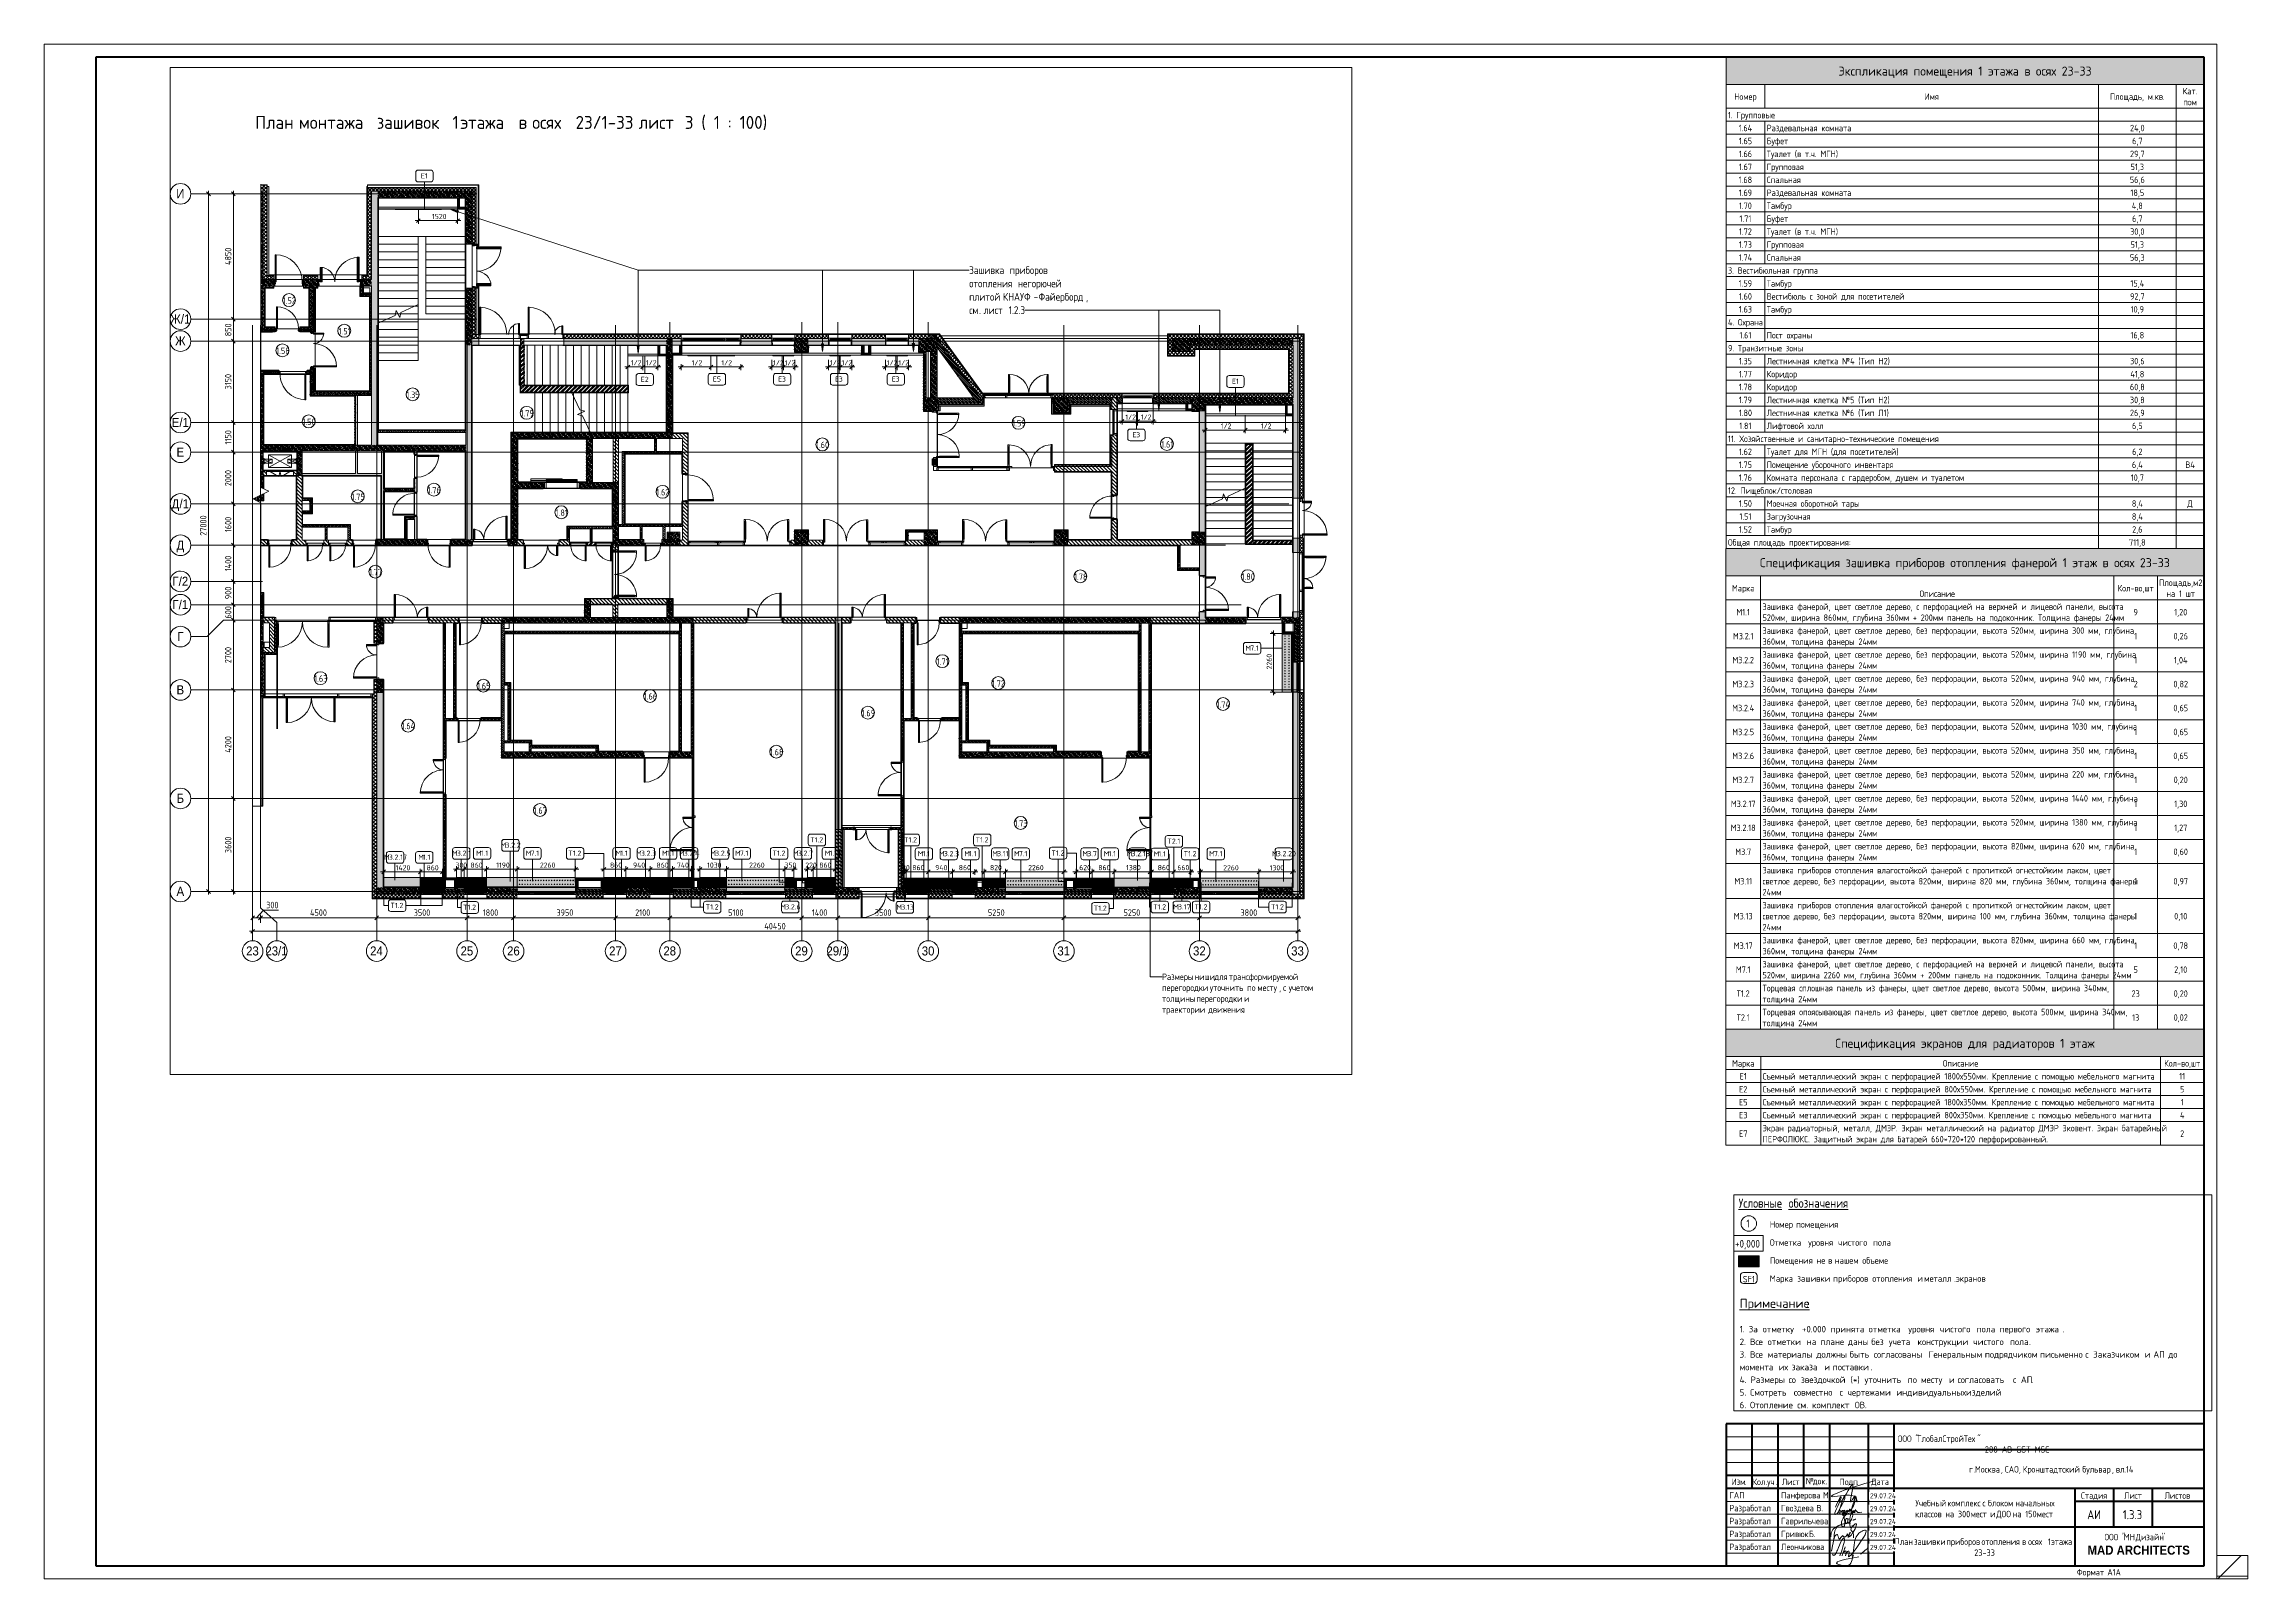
# Paper-space layout 'Layout1' of a CAD drawing. Header units: millimetres. Extents: x -841 to 12, y 0 to 594.
# The model-space entities are those that its viewports show. They can reach past a viewport. Long polylines and large blocks are cut down to what shows.
import ezdxf

# ---------------------------------------------------------------- set-up
doc = ezdxf.new("R2010")
doc.units = ezdxf.units.MM
for name, pattern in [('200_ШТРИХ__ш1_п0_6_', [800, 500, -300]), ('ADSK_Штрих_ш2 п1', [300, 200, -100]), ('Осевая', [15875, 3175, -2381.25, 7937.5, -2381.25]), ('Скрыто', [7.14375, 4.7625, -2.38125])]:
    doc.linetypes.add(name, pattern=pattern)
for name, color, linetype, lineweight in [('A-ANNO-DIMS', 7, 'Continuous', 9), ('A-ANNO-DIMS-100', 7, 'Continuous', 9), ('A-ANNO-NOTE', 7, 'Continuous', 9), ('A-AREA-IDEN', 7, 'Continuous', 9), ('A-DETL', 7, 'Continuous', 5), ('A-DETL-3', 7, 'Continuous', 35), ('A-DETL-4', 7, 'ADSK_Штрих_ш2 п1', 9), ('A-DETL-5', 7, 'Continuous', 9), ('A-DETL-GENF', 7, 'Continuous', 9), ('A-DETL-MBND-1', 7, '200_ШТРИХ__ш1_п0_6_', 9), ('A-GENM-3', 7, 'Continuous', 9), ('A-GLAZ-2', 7, 'Continuous', 9), ('A-GLAZ-CURT-2', 7, 'Continuous', 9), ('A-GLAZ-CWMG-3', 7, 'Continuous', 9), ('A-WALL-1', 7, 'Continuous', 9), ('A-WALL-4', 7, 'Continuous', 13), ('G-ANNO-LEGN', 7, 'Continuous', 9), ('G-ANNO-SCHD', 7, 'Continuous', 9), ('G-ANNO-TEXT', 7, 'Continuous', 9), ('G-ANNO-TTLB', 7, 'Скрыто', 9), ('I-WALL', 7, 'Continuous', 5), ('I-WALL-6', 7, 'Continuous', 9), ('M-EQPM-2', 7, 'Continuous', 9), ('S-COLS-2', 7, 'Continuous', 9), ('S-STRS-2', 7, 'Continuous', 9), ('S-STRS-MBND-2', 7, 'Continuous', 9), ('Знаки', 7, 'Continuous', 9), ('Марки для знаков', 7, 'Continuous', 9), ('Оси', 7, 'Continuous', 9), ('Оси-1', 7, 'Continuous', 20), ('Оси-2', 7, 'Осевая', 9)]:
    doc.layers.add(name, color=color, linetype=linetype, lineweight=lineweight)
for name, color, linetype, lineweight, true_color in [('A-DETL-GENF-5', 7, 'Continuous', 9, 0xaaaaaa), ('A-DETL-GENF-6', 7, 'Continuous', 9, 0xe2e2e2), ('A-DETL-GENF-7', 7, 'Continuous', 9, 0xf5f5f5), ('A-DOOR-5', 7, 'Continuous', 9, 0xaaaaaa), ('A-DOOR-6', 7, 'Continuous', 9, 0xe2e2e2), ('A-DOOR-FRAM-4', 7, 'Continuous', 9, 0xe2e2e2), ('A-DOOR-FRAM-5', 7, 'Continuous', 9, 0xaaaaaa), ('A-FLOR-3', 7, 'Continuous', 9, 0xaaaaaa), ('A-GLAZ-CWMG-4', 7, 'Continuous', 9, 0x383e42), ('G-ANNO-TEXT-1', 7, 'Continuous', 9, 0x3c3c3c), ('G-ANNO-TEXT-2', 7, 'Continuous', 9, 0x008000), ('I-WALL-1', 7, 'Continuous', 5, 0xe7e7e7), ('I-WALL-4', 7, 'Continuous', 9, 0x99bbae), ('I-WALL-5', 7, 'Continuous', 9, 0xe7e7e7), ('I-WALL-7', 7, 'Continuous', 9, 0x787878), ('I-WALL-8', 9, 'Continuous', 9, 0x808080), ('Знаки-1', 7, 'Continuous', 9, 0x787878), ('Знаки-2', 7, 'Continuous', 9, 0xd7cfbf)]:
    doc.layers.add(name, color=color, linetype=linetype, lineweight=lineweight, true_color=true_color)
doc.layers.add('G-ANNO-NPLT', color=7, linetype='Continuous', plot=False)
doc.styles.add('Arial_1', font='arial.ttf', dxfattribs={"width": 0.9, "height": 350})
doc.styles.add('Arial_B', font='', dxfattribs={"width": 0.9, "height": 3.5})
doc.styles.add('GOST Common', font='GOST_Common.ttf', dxfattribs={"width": 0.9, "height": 250})
doc.styles.add('GOST Common_1', font='GOST_Common.ttf', dxfattribs={"height": 200})
doc.styles.add('GOST Common_2', font='GOST_Common.ttf', dxfattribs={"width": 0.9, "height": 300})
doc.styles.add('GOST Common_3', font='GOST_Common.ttf', dxfattribs={"height": 250})
doc.styles.add('GOST Common_4', font='GOST_Common.ttf', dxfattribs={"width": 0.9, "height": 350})
doc.styles.add('GOST Common_5', font='GOST_Common.ttf', dxfattribs={"height": 3.5})
doc.styles.add('GOST Common_6', font='GOST_Common.ttf', dxfattribs={"width": 0.9, "height": 2.5})
doc.styles.add('GOST Common_7', font='GOST_Common.ttf', dxfattribs={"width": 0.9, "height": 3.5})
doc.styles.add('GOST Common_8', font='GOST_Common.ttf', dxfattribs={"width": 0.9, "height": 2})
doc.styles.add('GOST Common_9', font='GOST_Common.ttf', dxfattribs={"height": 5})
doc.styles.add('ISOCPEUR_1', font='isocpeur.ttf', dxfattribs={"width": 0.9, "height": 250})
doc.styles.add('ISOCPEUR_2', font='isocpeur.ttf', dxfattribs={"width": 0.9, "height": 200})
doc.styles.add('ISOCPEUR_3', font='isocpeur.ttf', dxfattribs={"height": 250})
doc.styles.add('ISOCPEUR_4', font='isocpeur.ttf', dxfattribs={"height": 350})
doc.styles.get('Arial_B').set_extended_font_data('Arial', bold=True)
doc.dimstyles.new('ISO-2_0_0_9К_Средний_округл2_1', dxfattribs={"dimscale": 304.8, "dimtxt": 199.196235, "dimasz": 0.492126, "dimexe": 0.393701, "dimexo": 0, "dimgap": 0, "dimtad": 1, "dimdec": 0, "dimrnd": 10, "dimzin": 0, "dimdsep": 46, "dimtxsty": 'ISOCPEUR_2', "dimblk1": 'OBLIQUE', "dimblk2": 'OBLIQUE', "dimsah": 1, "dimcen": 0.09, "dimdle": 0.393701, "dimazin": 0, "dimtfac": 1, "dimtdec": 4, "dimtix": 1, "dimtmove": 0, "dimatfit": 3, "dimfxl": 1, "dimtvp": 1, "dimtolj": 1, "dimtzin": 0, "dimarcsym": 2})
doc.dimstyles.new('ISO-2_5_0_9К_БОЛЬШОЙ', dxfattribs={"dimscale": 304.8, "dimtxt": 248.995294, "dimasz": 0.492126, "dimexe": 0.393701, "dimexo": 0.984252, "dimgap": 0, "dimtad": 1, "dimdec": 0, "dimrnd": 10, "dimzin": 0, "dimdsep": 46, "dimtxsty": 'ISOCPEUR_1', "dimblk1": 'OBLIQUE', "dimblk2": 'OBLIQUE', "dimsah": 1, "dimcen": 0.09, "dimdle": 0.393701, "dimazin": 0, "dimtfac": 1, "dimtdec": 4, "dimtix": 1, "dimtmove": 1, "dimatfit": 3, "dimfxl": 1, "dimtvp": 1, "dimtolj": 1, "dimtzin": 0, "dimarcsym": 2})
doc.dimstyles.new('ISO-2_5_0_9К_БОЛЬШОЙ_1', dxfattribs={"dimscale": 304.8, "dimtxt": 248.995294, "dimasz": 0.492126, "dimexe": 0.393701, "dimexo": 0.984252, "dimgap": 0, "dimtad": 1, "dimdec": 0, "dimrnd": 10, "dimzin": 0, "dimdsep": 46, "dimtxsty": 'ISOCPEUR_1', "dimblk1": 'OBLIQUE', "dimblk2": 'OBLIQUE', "dimsah": 1, "dimcen": 0.09, "dimdle": 0.393701, "dimazin": 0, "dimtfac": 1, "dimtdec": 4, "dimtix": 1, "dimtmove": 0, "dimatfit": 3, "dimfxl": 1, "dimtvp": 1, "dimtolj": 1, "dimtzin": 0, "dimarcsym": 2})
doc.dimstyles.new('ISO-2_5_0_9К_БОЛЬШОЙ_2', dxfattribs={"dimscale": 304.8, "dimtxt": 248.995294, "dimasz": 0.492126, "dimexe": 0.393701, "dimexo": 0.984252, "dimgap": 0, "dimtad": 1, "dimdec": 0, "dimrnd": 10, "dimzin": 0, "dimdsep": 46, "dimtxsty": 'ISOCPEUR_1', "dimblk1": 'OBLIQUE', "dimblk2": 'OBLIQUE', "dimsah": 1, "dimcen": 0.09, "dimdle": 0.393701, "dimazin": 0, "dimtfac": 1, "dimtdec": 4, "dimtix": 1, "dimtmove": 2, "dimatfit": 3, "dimfxl": 1, "dimtvp": 1, "dimtolj": 1, "dimtzin": 0, "dimarcsym": 2})
pattern_1 = [(135, (50216.3, 0), (-35.35534, -35.35534), [])]
pattern_2 = [(45, (50216.3, 0), (-57.024626, 57.024626), []), (45, (50273.33, 0), (-57.024626, 57.024626), [100.806, -20.161, 3.353, -16.808])]
pattern_3 = [(45, (50216.3, 0), (-35.35534, 35.35534), [])]
pattern_4 = [(135, (50216.3, 0), (-70.71068, -70.71068), [])]
pattern_5 = [(45, (50216.3, 0), (-70.71068, 70.71068), []), (135, (50216.3, 0), (-70.71068, -70.71068), [])]
pattern_6 = [(135, (1826.41, 164.685), (-14.14214, -14.14214), []), (225, (1826.41, 164.685), (14.14214, -14.14214), [])]
pattern_7 = [(45, (-296.384, 164.685), (-14.1421, 14.1421), []), (135, (-296.384, 164.685), (-14.1421, -14.1421), [])]
pattern_8 = [(135, (1826.41, 104.685), (-14.14214, -14.14214), []), (225, (1826.41, 104.685), (14.14214, -14.14214), [])]
pattern_9 = [(45, (-296.384, 104.685), (-14.1421, 14.1421), []), (135, (-296.384, 104.685), (-14.1421, -14.1421), [])]
pattern_10 = [(135, (1776.41, 174.685), (-14.14214, -14.14214), []), (225, (1776.41, 174.685), (14.14214, -14.14214), [])]
pattern_11 = [(45, (-346.384, 174.685), (-14.1421, 14.1421), []), (135, (-346.384, 174.685), (-14.1421, -14.1421), [])]
pattern_12 = [(135, (50216.3, 0), (-75.43415, -75.43415), [106.68, -17.78, 3.556, -17.78]), (135, (50216.3, 75.39), (-75.43415, -75.43415), []), (50, (50216.3, 0), (127.52922, -11.15758), [13.335, -146.685]), (355, (50216.3, 0), (-24.66966, 133.74002), [10.668, -117.348]), (100.451, (50226.93, -0.93), (102.85973, 122.58178), [11.333, -124.663]), (46.184, (50216.3, 35.56), (189.75516, -29.43036), [20.002, -220.027]), (96.636, (50232.11, 33.1), (166.1822, 173.1996), [17, -186.995]), (351.184, (50216.3, 35.56), (166.18393, 173.19757), [16.002, -176.022]), (21, (50234.08, 26.67), (106.130265, -71.58603), [13.335, -146.685]), (326, (50234.08, 26.67), (43.26188, 128.93175), [10.668, -117.348]), (71.451, (50242.93, 20.7), (149.39198, 57.34505), [11.333, -124.663]), (37.5, (50216.3, 0), (2.162228, 59.188357), [3.353, -112.573, 3.353, -115.773, -117.792]), (37.5, (50216.3, 0), (2.162228, 59.188357), [-235.052, 3.353, -114.44]), (7.5, (50216.3, 0), (46.773857, 70.126152), [3.353, -64.567, 3.353, -109.906, -44.894]), (7.5, (50216.3, 0), (46.773857, 70.126152), [-181.178, 3.353, -41.542]), (327.5, (50176.653, 0), (94.913671, -4.010093), [3.353, -41.097, 3.353, -135.331, -184.023]), (327.5, (50176.653, 0), (94.913671, -4.010093), [-183.134, 3.353, -180.67]), (317.5, (50158.87, 0), (103.69057, 17.79882), [3.353, -54.432, 3.353, -88.748, -130.683]), (317.5, (50158.87, 0), (103.69057, 17.79882), [-149.885, 3.353, -127.33])]
pattern_13 = [(135, (1471.41, 189.685), (-14.14214, -14.14214), []), (225, (1471.41, 189.685), (14.14214, -14.14214), [])]
pattern_14 = [(45, (-651.384, 189.685), (-14.1421, 14.1421), []), (135, (-651.384, 189.685), (-14.1421, -14.1421), [])]
pattern_15 = [(45, (50216.3, 0), (-85.53659, 85.53659), []), (45, (50273.33, 0), (-85.53659, 85.53659), [])]
pattern_16 = [(135, (1951.41, 164.685), (-14.14214, -14.14214), []), (225, (1951.41, 164.685), (14.14214, -14.14214), [])]
pattern_17 = [(45, (-171.384, 164.685), (-14.1421, 14.1421), []), (135, (-171.384, 164.685), (-14.1421, -14.1421), [])]
pattern_18 = [(0, (50216.302, 0), (121.92, 30.48), [10.058, -81.382, 10.058, -81.382, -487.68]), (0, (50216.302, 0), (121.92, 30.48), [-182.88, 10.058, -172.822, 10.058, -81.382, -213.36]), (0, (50216.302, 0), (121.92, 30.48), [-457.2, 10.058, -50.902, 10.058, -142.342]), (120, (50262.022, 15.24), (-87.356454, 90.345817), [10.058, -81.382, 10.058, -81.382, -487.68]), (120, (50262.022, 15.24), (-87.356454, 90.345817), [-182.88, 10.058, -172.822, 10.058, -81.382, -213.36]), (120, (50262.022, 15.24), (-87.356454, 90.345817), [-457.2, 10.058, -50.902, 10.058, -142.342]), (240, (50277.262, 76.2), (-34.563546, -120.825817), [10.058, -81.382, 10.058, -81.382, -487.68]), (240, (50277.262, 76.2), (-34.563546, -120.825817), [-182.88, 10.058, -172.822, 10.058, -81.382, -213.36]), (240, (50277.262, 76.2), (-34.563546, -120.825817), [-457.2, 10.058, -50.902, 10.058, -142.342])]
pattern_19 = [(45, (50216.3, 0), (-106.06602, 106.06602), []), (135, (50216.3, 0), (-106.06602, -106.06602), [])]

psp = doc.layouts.get("Layout1")

# ---------------------------------------------------------------- texts
at = {"layer": 'G-ANNO-SCHD', "line_spacing_factor": 1.022761}
for s, insert, char_height, width, attachment_point, style in [('Экспликация помещения 1 этажа в осях 23-33', (-97.48, 585.3), 3.5, 118.8509, 2, 'GOST Common_5'), ('Номер', (-182.5, 574.92), 2.5, 9.896, 2, 'GOST Common_6'), ('Имя', (-110.41, 574.92), 2.5, 6.1548, 2, 'GOST Common_6'), ('Площадь, м.кв.', (-30.81, 574.92), 2.5, 23.8349, 2, 'GOST Common_6'), ('Кат.\\Pпом', (-10.39, 577.05), 2.5, 7.5125, 2, 'GOST Common_6'), ('1. Групповые', (-189.25, 567.77), 2.5, 20.2144, 1, 'GOST Common_6'), ('1.64', (-182.5, 562.76), 2.5, 6.185, 2, 'GOST Common_6'), ('1.65', (-182.5, 557.75), 2.5, 5.9135, 2, 'GOST Common_6'), ('Раздевальная комната', (-174.25, 562.76), 2.5, 38.7996, 1, 'GOST Common_6'), ('Буфет', (-174.25, 557.75), 2.5, 10.7106, 1, 'GOST Common_6'), ('24,0', (-30.81, 562.76), 2.5, 6.8186, 2, 'GOST Common_6'), ('6,7', (-30.81, 557.75), 2.5, 4.6765, 2, 'GOST Common_6'), ('1.66', (-182.5, 552.74), 2.5, 5.9135, 2, 'GOST Common_6'), ('1.67', (-182.5, 547.73), 2.5, 5.9135, 2, 'GOST Common_6'), ('Туалет (в т.ч. МГН)', (-174.25, 552.74), 2.5, 31.4983, 1, 'GOST Common_6'), ('Групповая', (-174.25, 547.73), 2.5, 17.1068, 1, 'GOST Common_6'), ('29,7', (-30.81, 552.74), 2.5, 6.5471, 2, 'GOST Common_6'), ('51,3', (-30.81, 547.73), 2.5, 6.0341, 2, 'GOST Common_6'), ('1.68', (-182.5, 542.72), 2.5, 5.9135, 2, 'GOST Common_6'), ('1.69', (-182.5, 537.71), 2.5, 5.9135, 2, 'GOST Common_6'), ('Спальная', (-174.25, 542.72), 2.5, 15.5078, 1, 'GOST Common_6'), ('Раздевальная комната', (-174.25, 537.71), 2.5, 38.7996, 1, 'GOST Common_6'), ('56,6', (-30.81, 542.72), 2.5, 6.5471, 2, 'GOST Common_6'), ('18,5', (-30.81, 537.71), 2.5, 6.0341, 2, 'GOST Common_6'), ('1.70', (-182.5, 532.69), 2.5, 5.9135, 2, 'GOST Common_6'), ('Тамбур', (-174.25, 532.69), 2.5, 12.0381, 1, 'GOST Common_6'), ('4,8', (-30.81, 532.69), 2.5, 4.948, 2, 'GOST Common_6'), ('1.72', (-182.5, 522.67), 2.5, 5.9135, 2, 'GOST Common_6'), ('1.71', (-182.5, 527.68), 2.5, 5.4006, 2, 'GOST Common_6'), ('Туалет (в т.ч. МГН)', (-174.25, 522.67), 2.5, 31.4983, 1, 'GOST Common_6'), ('Буфет', (-174.25, 527.68), 2.5, 10.7106, 1, 'GOST Common_6'), ('30,0', (-30.81, 522.67), 2.5, 6.5471, 2, 'GOST Common_6'), ('6,7', (-30.81, 527.68), 2.5, 4.6765, 2, 'GOST Common_6'), ('1.74', (-182.5, 512.65), 2.5, 6.185, 2, 'GOST Common_6'), ('1.73', (-182.5, 517.66), 2.5, 5.9135, 2, 'GOST Common_6'), ('Спальная', (-174.25, 512.65), 2.5, 15.5078, 1, 'GOST Common_6'), ('Групповая', (-174.25, 517.66), 2.5, 17.1068, 1, 'GOST Common_6'), ('56,3', (-30.81, 512.65), 2.5, 6.5471, 2, 'GOST Common_6'), ('51,3', (-30.81, 517.66), 2.5, 6.0341, 2, 'GOST Common_6'), ('3. Вестибюльная группа', (-189.25, 507.64), 2.5, 39.765, 1, 'GOST Common_6'), ('1.59', (-182.5, 502.62), 2.5, 5.9135, 2, 'GOST Common_6'), ('1.60', (-182.5, 497.61), 2.5, 5.9135, 2, 'GOST Common_6'), ('Тамбур', (-174.25, 502.62), 2.5, 12.0381, 1, 'GOST Common_6'), ('Вестибюль с зоной для посетителей', (-174.25, 497.61), 2.5, 59.4665, 1, 'GOST Common_6'), ('92,7', (-30.81, 497.61), 2.5, 6.5471, 2, 'GOST Common_6'), ('15,4', (-30.81, 502.62), 2.5, 6.3057, 2, 'GOST Common_6'), ('4. Охрана', (-189.25, 487.59), 2.5, 15.9302, 1, 'GOST Common_6'), ('1.63', (-182.5, 492.6), 2.5, 5.9135, 2, 'GOST Common_6'), ('Тамбур', (-174.25, 492.6), 2.5, 12.0381, 1, 'GOST Common_6'), ('10,9', (-30.81, 492.6), 2.5, 6.0341, 2, 'GOST Common_6'), ('1.61', (-182.5, 482.58), 2.5, 5.4006, 2, 'GOST Common_6'), ('Пост охраны', (-174.25, 482.58), 2.5, 20.7575, 1, 'GOST Common_6'), ('16,8', (-30.81, 482.58), 2.5, 6.0341, 2, 'GOST Common_6'), ('9. Транзитные зоны', (-189.25, 477.57), 2.5, 32.1318, 1, 'GOST Common_6'), ('1.35', (-182.5, 472.56), 2.5, 5.9135, 2, 'GOST Common_6'), ('Лестничная клетка №4 (Тип Н2)', (-174.25, 472.56), 2.5, 52.7686, 1, 'GOST Common_6'), ('30,6', (-30.81, 472.56), 2.5, 6.5471, 2, 'GOST Common_6'), ('1.78', (-182.5, 462.53), 2.5, 5.9135, 2, 'GOST Common_6'), ('1.77', (-182.5, 467.54), 2.5, 5.9135, 2, 'GOST Common_6'), ('Коридор', (-174.25, 467.54), 2.5, 13.3656, 1, 'GOST Common_6'), ('Коридор', (-174.25, 462.53), 2.5, 13.3656, 1, 'GOST Common_6'), ('60,8', (-30.81, 462.53), 2.5, 6.5471, 2, 'GOST Common_6'), ('41,8', (-30.81, 467.54), 2.5, 6.3057, 2, 'GOST Common_6'), ('1.79', (-182.5, 457.52), 2.5, 5.9135, 2, 'GOST Common_6'), ('1.80', (-182.5, 452.51), 2.5, 5.9135, 2, 'GOST Common_6'), ('Лестничная клетка №5 (Тип Н2)', (-174.25, 457.52), 2.5, 52.4971, 1, 'GOST Common_6'), ('Лестничная клетка №6 (Тип Л1)', (-174.25, 452.51), 2.5, 51.9842, 1, 'GOST Common_6'), ('30,8', (-30.81, 457.52), 2.5, 6.5471, 2, 'GOST Common_6'), ('26,9', (-30.81, 452.51), 2.5, 6.5471, 2, 'GOST Common_6'), ('1.81', (-182.5, 447.5), 2.5, 5.4006, 2, 'GOST Common_6'), ('Лифтовой холл', (-174.25, 447.5), 2.5, 24.74, 1, 'GOST Common_6'), ('6,5', (-30.81, 447.5), 2.5, 4.6765, 2, 'GOST Common_6'), ('11. Хозяйственные и санитарно-технические помещения', (-189.25, 442.49), 2.5, 92.8052, 1, 'GOST Common_6'), ('1.62', (-182.5, 437.48), 2.5, 5.9135, 2, 'GOST Common_6'), ('Туалет для МГН (для посетителей)', (-174.25, 437.48), 2.5, 57.2943, 1, 'GOST Common_6'), ('6,2', (-30.81, 437.48), 2.5, 4.6765, 2, 'GOST Common_6'), ('1.75', (-182.5, 432.46), 2.5, 5.9135, 2, 'GOST Common_6'), ('1.76', (-182.5, 427.45), 2.5, 5.9135, 2, 'GOST Common_6'), ('Помещение уборочного инвентаря', (-174.25, 432.46), 2.5, 56.4193, 1, 'GOST Common_6'), ('Комната персонала с гардеробом, душем и туалетом', (-174.25, 427.45), 2.5, 87.9176, 1, 'GOST Common_6'), ('10,7', (-30.81, 427.45), 2.5, 6.0341, 2, 'GOST Common_6'), ('6,4', (-30.81, 432.46), 2.5, 4.948, 2, 'GOST Common_6'), ('В4', (-10.39, 432.46), 2.5, 4.2842, 2, 'GOST Common_6'), ('12. Пищеблок/столовая', (-189.25, 422.44), 2.5, 38.4375, 1, 'GOST Common_6'), ('1.50', (-182.5, 417.43), 2.5, 5.9135, 2, 'GOST Common_6'), ('1.51', (-182.5, 412.42), 2.5, 5.4006, 2, 'GOST Common_6'), ('Загрузочная', (-174.25, 412.42), 2.5, 21.1497, 1, 'GOST Common_6'), ('Моечная оборотной тары', (-174.25, 417.43), 2.5, 41.7261, 1, 'GOST Common_6'), ('8,4', (-30.81, 417.43), 2.5, 4.948, 2, 'GOST Common_6'), ('8,4', (-30.81, 412.42), 2.5, 4.948, 2, 'GOST Common_6'), ('\\fGOST Common|b0|i0|c204|p34|;\\W.9;Д', (-10.39, 417.43), 2.5, 2.4137, 2, 'GOST Common_6'), ('Общая площадь проектирования:', (-189.25, 402.39), 2.5, 54.5789, 1, 'GOST Common_6'), ('1.52', (-182.5, 407.41), 2.5, 5.9135, 2, 'GOST Common_6'), ('Тамбур', (-174.25, 407.41), 2.5, 12.0381, 1, 'GOST Common_6'), ('711,8', (-30.81, 402.39), 2.5, 7.3918, 2, 'GOST Common_6'), ('2,6', (-30.81, 407.41), 2.5, 4.6765, 2, 'GOST Common_6'), ('Спецификация зашивка приборов отопления фанерой 1 этаж в осях 23-33', (-97.55, 395.05), 3.5, 190.947, 2, 'GOST Common_5'), ('Марка', (-183.36, 384.67), 2.5, 10.4391, 2, 'GOST Common_6'), ('Кол-во,шт', (-31.45, 384.67), 2.5, 17.2577, 2, 'GOST Common_6'), ('Площадь,м2\\Pна 1 шт', (-14.01, 386.8), 2.5, 19.3998, 2, 'GOST Common_6'), ('М1.1', (-183.36, 375.4), 2.5, 5.9436, 2, 'GOST Common_6'), ('Зашивка фанерой, цвет светлое дерево, с перфорацией на верхней и лицевой панели, высота\\P520мм, ширина 860мм, глубина 360мм + 200мм панель на подоконник. Толщина фанеры 24мм', (-175.87, 377.53), 2.5, 154.3837, 1, 'GOST Common_6'), ('Описание', (-108.25, 382.54), 2.5, 15.2664, 2, 'GOST Common_6'), ('\\fGOST Common|b0|i0|c204|p34|;\\W.9;9', (-31.45, 375.4), 2.5, 1.8706, 2, 'GOST Common_6'), ('1,20', (-14.01, 375.4), 2.5, 6.0341, 2, 'GOST Common_6'), ('Зашивка фанерой, цвет светлое дерево, без перфорации, высота 520мм, ширина 300 мм, глубина\\P360мм, толщина фанеры 24мм', (-175.87, 368.25), 2.5, 159.6033, 1, 'GOST Common_6'), ('М3.2.1', (-183.36, 366.12), 2.5, 9.1417, 2, 'GOST Common_6'), ('Зашивка фанерой, цвет светлое дерево, без перфорации, высота 520мм, ширина 1190 мм, глубина\\P360мм, толщина фанеры 24мм', (-175.87, 358.98), 2.5, 160.448, 1, 'GOST Common_6'), ('\\fGOST Common|b0|i0|c204|p34|;\\W.9;1', (-31.45, 366.12), 2.5, 1.3577, 2, 'GOST Common_6'), ('0,26', (-14.01, 366.12), 2.5, 6.5471, 2, 'GOST Common_6'), ('М3.2.2', (-183.36, 356.85), 2.5, 9.6546, 2, 'GOST Common_6'), ('\\fGOST Common|b0|i0|c204|p34|;\\W.9;1', (-31.45, 356.85), 2.5, 1.3577, 2, 'GOST Common_6'), ('1,04', (-14.01, 356.85), 2.5, 6.3057, 2, 'GOST Common_6'), ('М3.2.3', (-183.36, 347.58), 2.5, 9.6546, 2, 'GOST Common_6'), ('Зашивка фанерой, цвет светлое дерево, без перфорации, высота 520мм, ширина 940 мм, глубина\\P360мм, толщина фанеры 24мм', (-175.87, 349.71), 2.5, 159.8748, 1, 'GOST Common_6'), ('\\fGOST Common|b0|i0|c204|p34|;\\W.9;2', (-31.45, 347.58), 2.5, 1.8706, 2, 'GOST Common_6'), ('0,82', (-14.01, 347.58), 2.5, 6.5471, 2, 'GOST Common_6'), ('М3.2.4', (-183.36, 338.3), 2.5, 9.9262, 2, 'GOST Common_6'), ('Зашивка фанерой, цвет светлое дерево, без перфорации, высота 520мм, ширина 740 мм, глубина\\P360мм, толщина фанеры 24мм', (-175.87, 340.43), 2.5, 159.8748, 1, 'GOST Common_6'), ('\\fGOST Common|b0|i0|c204|p34|;\\W.9;1', (-31.45, 338.3), 2.5, 1.3577, 2, 'GOST Common_6'), ('0,65', (-14.01, 338.3), 2.5, 6.5471, 2, 'GOST Common_6'), ('М3.2.5', (-183.36, 329.03), 2.5, 9.6546, 2, 'GOST Common_6'), ('Зашивка фанерой, цвет светлое дерево, без перфорации, высота 520мм, ширина 1030 мм, глубина\\P360мм, толщина фанеры 24мм', (-175.87, 331.16), 2.5, 160.961, 1, 'GOST Common_6'), ('\\fGOST Common|b0|i0|c204|p34|;\\W.9;1', (-31.45, 329.03), 2.5, 1.3577, 2, 'GOST Common_6'), ('0,65', (-14.01, 329.03), 2.5, 6.5471, 2, 'GOST Common_6'), ('М3.2.6', (-183.36, 319.76), 2.5, 9.6546, 2, 'GOST Common_6'), ('Зашивка фанерой, цвет светлое дерево, без перфорации, высота 520мм, ширина 350 мм, глубина\\P360мм, толщина фанеры 24мм', (-175.87, 321.89), 2.5, 159.6033, 1, 'GOST Common_6'), ('\\fGOST Common|b0|i0|c204|p34|;\\W.9;1', (-31.45, 319.76), 2.5, 1.3577, 2, 'GOST Common_6'), ('0,65', (-14.01, 319.76), 2.5, 6.5471, 2, 'GOST Common_6'), ('М3.2.7', (-183.36, 310.48), 2.5, 9.6546, 2, 'GOST Common_6'), ('Зашивка фанерой, цвет светлое дерево, без перфорации, высота 520мм, ширина 220 мм, глубина\\P360мм, толщина фанеры 24мм', (-175.87, 312.62), 2.5, 159.6033, 1, 'GOST Common_6'), ('\\fGOST Common|b0|i0|c204|p34|;\\W.9;1', (-31.45, 310.48), 2.5, 1.3577, 2, 'GOST Common_6'), ('0,20', (-14.01, 310.48), 2.5, 6.5471, 2, 'GOST Common_6'), ('М3.2.17', (-183.36, 301.21), 2.5, 11.0123, 2, 'GOST Common_6'), ('Зашивка фанерой, цвет светлое дерево, без перфорации, высота 520мм, ширина 1440 мм, глубина\\P360мм, толщина фанеры 24мм', (-175.87, 303.34), 2.5, 161.504, 1, 'GOST Common_6'), ('\\fGOST Common|b0|i0|c204|p34|;\\W.9;1', (-31.45, 301.21), 2.5, 1.3577, 2, 'GOST Common_6'), ('1,30', (-14.01, 301.21), 2.5, 6.0341, 2, 'GOST Common_6'), ('М3.2.18', (-183.36, 291.94), 2.5, 11.0123, 2, 'GOST Common_6'), ('Зашивка фанерой, цвет светлое дерево, без перфорации, высота 520мм, ширина 1380 мм, глубина\\P360мм, толщина фанеры 24мм', (-175.87, 294.07), 2.5, 160.961, 1, 'GOST Common_6'), ('\\fGOST Common|b0|i0|c204|p34|;\\W.9;1', (-31.45, 291.94), 2.5, 1.3577, 2, 'GOST Common_6'), ('1,27', (-14.01, 291.94), 2.5, 6.0341, 2, 'GOST Common_6'), ('М3.7', (-183.36, 282.67), 2.5, 6.9694, 2, 'GOST Common_6'), ('Зашивка фанерой, цвет светлое дерево, без перфорации, высота 820мм, ширина 620 мм, глубина\\P360мм, толщина фанеры 24мм', (-175.87, 284.8), 2.5, 159.6033, 1, 'GOST Common_6'), ('\\fGOST Common|b0|i0|c204|p34|;\\W.9;1', (-31.45, 282.67), 2.5, 1.3577, 2, 'GOST Common_6'), ('0,60', (-14.01, 282.67), 2.5, 6.5471, 2, 'GOST Common_6'), ('Зашивка приборов отопления влагостойкой фанерой с пропиткой огнестойким лаком, цвет\\Pсветлое дерево, без перфорации, высота 820мм, ширина 820 мм, глубина 360мм, толщина фанеры\\P24мм', (-175.87, 275.52), 2.5, 159.9955, 1, 'GOST Common_6'), ('М3.11', (-183.36, 271.26), 2.5, 7.8142, 2, 'GOST Common_6'), ('\\fGOST Common|b0|i0|c204|p34|;\\W.9;1', (-31.45, 271.26), 2.5, 1.3577, 2, 'GOST Common_6'), ('0,97', (-14.01, 271.26), 2.5, 6.5471, 2, 'GOST Common_6'), ('М3.13', (-183.36, 257.73), 2.5, 8.3271, 2, 'GOST Common_6'), ('Зашивка приборов отопления влагостойкой фанерой с пропиткой огнестойким лаком, цвет\\Pсветлое дерево, без перфорации, высота 820мм, ширина 100 мм, глубина 360мм, толщина фанеры\\P24мм', (-175.87, 261.99), 2.5, 159.4826, 1, 'GOST Common_6'), ('\\fGOST Common|b0|i0|c204|p34|;\\W.9;1', (-31.45, 257.73), 2.5, 1.3577, 2, 'GOST Common_6'), ('0,10', (-14.01, 257.73), 2.5, 6.0341, 2, 'GOST Common_6'), ('Зашивка фанерой, цвет светлое дерево, без перфорации, высота 820мм, ширина 660 мм, глубина\\P360мм, толщина фанеры 24мм', (-175.87, 248.45), 2.5, 159.6033, 1, 'GOST Common_6'), ('М3.17', (-183.36, 246.32), 2.5, 8.3271, 2, 'GOST Common_6'), ('Зашивка фанерой, цвет светлое дерево, с перфорацией на верхней и лицевой панели, высота\\P520мм, ширина 2260 мм, глубина 360мм + 200мм панель на подоконник. Толщина фанеры 24мм', (-175.87, 239.18), 2.5, 154.3837, 1, 'GOST Common_6'), ('\\fGOST Common|b0|i0|c204|p34|;\\W.9;1', (-31.45, 246.32), 2.5, 1.3577, 2, 'GOST Common_6'), ('0,78', (-14.01, 246.32), 2.5, 6.5471, 2, 'GOST Common_6'), ('М7.1', (-183.36, 237.05), 2.5, 6.4565, 2, 'GOST Common_6'), ('\\fGOST Common|b0|i0|c204|p34|;\\W.9;5', (-31.45, 237.05), 2.5, 1.8706, 2, 'GOST Common_6'), ('2,10', (-14.01, 237.05), 2.5, 6.0341, 2, 'GOST Common_6'), ('Т1.2', (-183.36, 227.78), 2.5, 6.185, 2, 'GOST Common_6'), ('Торцевая сплошная панель из фанеры, цвет светлое дерево, высота 500мм, ширина 340мм,\\Pтолщина 24мм', (-175.87, 229.91), 2.5, 149.8581, 1, 'GOST Common_6'), ('23', (-31.45, 227.78), 2.5, 3.7412, 2, 'GOST Common_6'), ('0,20', (-14.01, 227.78), 2.5, 6.5471, 2, 'GOST Common_6'), ('Т2.1', (-183.36, 218.5), 2.5, 6.185, 2, 'GOST Common_6'), ('Торцевая опоясывающая панель из фанеры, цвет светлое дерево, высота 500мм, ширина 340мм,\\Pтолщина 24мм', (-175.87, 220.64), 2.5, 158.5775, 1, 'GOST Common_6'), ('13', (-31.45, 218.5), 2.5, 3.2283, 2, 'GOST Common_6'), ('0,02', (-14.01, 218.5), 2.5, 6.5471, 2, 'GOST Common_6'), ('Спецификация экранов для радиаторов 1 этаж', (-97.54, 209.03), 3.5, 122.0608, 2, 'GOST Common_5'), ('Марка', (-183.34, 200.78), 2.5, 10.4391, 2, 'GOST Common_6'), ('Описание', (-99.23, 200.78), 2.5, 15.2664, 2, 'GOST Common_6'), ('Кол-во,шт', (-13.43, 200.78), 2.5, 17.2577, 2, 'GOST Common_6'), ('E2', (-183.34, 190.76), 2.5, 3.7412, 2, 'GOST Common_6'), ('E1', (-183.34, 195.77), 2.5, 3.2283, 2, 'GOST Common_6'), ('Съемный металлический экран с перфорацией 1800х550мм. Крепление с помощью мебельного магнита', (-175.84, 195.77), 2.5, 167.8097, 1, 'GOST Common_6'), ('Съемный металлический экран с перфорацией 800х550мм. Крепление с помощью мебельного магнита', (-175.84, 190.76), 2.5, 166.452, 1, 'GOST Common_6'), ('11', (-13.43, 195.77), 2.5, 2.7154, 2, 'GOST Common_6'), ('\\fGOST Common|b0|i0|c204|p34|;\\W.9;5', (-13.43, 190.76), 2.5, 1.8706, 2, 'GOST Common_6'), ('E5', (-183.34, 185.74), 2.5, 3.7412, 2, 'GOST Common_6'), ('Е3', (-183.34, 180.73), 2.5, 3.7412, 2, 'GOST Common_6'), ('Съемный металлический экран с перфорацией 1800х350мм. Крепление с помощью мебельного магнита', (-175.84, 185.74), 2.5, 167.8097, 1, 'GOST Common_6'), ('Съемный металлический экран с перфорацией 800х350мм. Крепление с помощью мебельного магнита', (-175.84, 180.73), 2.5, 166.452, 1, 'GOST Common_6'), ('\\fGOST Common|b0|i0|c204|p34|;\\W.9;4', (-13.43, 180.73), 2.5, 2.1421, 2, 'GOST Common_6'), ('\\fGOST Common|b0|i0|c204|p34|;\\W.9;1', (-13.43, 185.74), 2.5, 1.3577, 2, 'GOST Common_6'), ('Е7', (-183.34, 173.59), 2.5, 3.7412, 2, 'GOST Common_6'), ('Экран радиаторный, металл, ДМЭР. Экран металлический на радиатор ДМЭР Эковент. Экран батарейный\\PПЕРФОЛЮКС. Защитный экран для батарей 660*720*120 перфорированный.', (-175.84, 175.72), 2.5, 175.1412, 1, 'GOST Common_6'), ('\\fGOST Common|b0|i0|c204|p34|;\\W.9;2', (-13.43, 173.59), 2.5, 1.8706, 2, 'GOST Common_6')]:
    psp.add_mtext(s, dxfattribs=dict(at, insert=insert, char_height=char_height, width=width, attachment_point=attachment_point, style=style))
at = {"layer": 'G-ANNO-TTLB', "linetype": 'Continuous', "attachment_point": 1}
for s, insert, char_height, width, style in [('План', (-759.29, 566.18), 5, 18.4388, 'GOST Common_9'), ('\\fGOST Common|b0|i0|c204|p34|; ', (-744.08, 566.18), 5, 2.0844, 'GOST Common_9'), ('монтажа', (-742.36, 566.18), 5, 34.4726, 'GOST Common_9'), ('\\fGOST Common|b0|i0|c204|p34|; ', (-713.92, 566.18), 5, 2.0844, 'GOST Common_9'), ('зашивок', (-712.2, 566.18), 5, 31.827, 'GOST Common_9'), (' 1 ', (-685.94, 566.18), 5, 7.2954, 'GOST Common_9'), ('этажа', (-679.92, 566.18), 5, 25.2532, 'GOST Common_9'), ('\\fGOST Common|b0|i0|c204|p34|; ', (-659.08, 566.18), 5, 2.0844, 'GOST Common_9'), ('\\fGOST Common|b0|i0|c204|p34|;в', (-657.36, 566.18), 5, 4.3291, 'GOST Common_9'), ('\\fGOST Common|b0|i0|c204|p34|; ', (-653.79, 566.18), 5, 2.0844, 'GOST Common_9'), ('осях', (-652.07, 566.18), 5, 16.6751, 'GOST Common_9'), (' 23/1-33 ', (-638.31, 566.18), 5, 33.27, 'GOST Common_9'), ('лист', (-610.86, 566.18), 5, 17.9578, 'GOST Common_9'), (' 3 ( 1 : 100)', (-596.05, 566.18), 5, 36.4768, 'GOST Common_9'), ('ООО', (-123.53, 55.52), 2.5, 6.4937, 'GOST Common_6'), (' "', (-118.17, 55.52), 2.5, 2.5975, 'GOST Common_6'), ('ГлобалСтройТех', (-116.03, 55.52), 2.5, 28.2114, 'GOST Common_6'), ('"                                                                               288-AB-GST-MSC', (-92.75, 55.52), 2.5, 105.1974, 'GOST Common_6'), ('\\fGOST Common|b0|i0|c204|p34|;\\W.9;г', (-95.9, 43.66), 2.5, 1.9481, 'GOST Common_6'), ('Москва', (-93.64, 43.66), 2.5, 12.1215, 'GOST Common_6'), ('САО', (-82.09, 43.66), 2.5, 6.5658, 'GOST Common_6'), ('Кронштадтский', (-75.12, 43.66), 2.5, 26.9848, 'GOST Common_6'), ('\\fGOST Common|b0|i0|c204|p34|;\\W.9; ', (-52.86, 43.66), 2.5, 0.938, 'GOST Common_6'), ('бульвар', (-52.08, 43.66), 2.5, 13.8532, 'GOST Common_6'), ('вл', (-39.11, 43.66), 2.5, 3.8962, 'GOST Common_6'), ('.14', (-35.89, 43.66), 2.5, 4.3291, 'GOST Common_6'), ('\\fGOST Common|b0|i0|c204|p34|;\\W.9;.', (-94.29, 43.66), 2.5, 0.7937, 'GOST Common_6'), (', ', (-83.64, 43.66), 2.5, 1.8759, 'GOST Common_6'), (', ', (-76.67, 43.66), 2.5, 1.8759, 'GOST Common_6'), (', ', (-40.65, 43.66), 2.5, 1.8759, 'GOST Common_6'), ('Учебный', (-116.7, 30.59), 2.5, 14.0696, 'GOST Common_6'), ('классов', (-116.82, 26.36), 2.5, 13.2759, 'GOST Common_6'), ('\\fGOST Common|b0|i0|c204|p34|;\\W.9; ', (-105.87, 26.36), 2.5, 0.938, 'GOST Common_6'), ('\\fGOST Common|b0|i0|c204|p34|;\\W.9; ', (-105.1, 30.59), 2.5, 0.938, 'GOST Common_6'), ('на', (-105.1, 26.36), 2.5, 4.1127, 'GOST Common_6'), ('комплекс', (-104.32, 30.59), 2.5, 15.5127, 'GOST Common_6'), (' 300 ', (-101.7, 26.36), 2.5, 7.7203, 'GOST Common_6'), ('мест', (-95.33, 26.36), 2.5, 8.2253, 'GOST Common_6'), ('\\fGOST Common|b0|i0|c204|p34|;\\W.9; ', (-91.52, 30.59), 2.5, 0.938, 'GOST Common_6'), ('\\fGOST Common|b0|i0|c204|p34|;\\W.9;с', (-90.75, 30.59), 2.5, 1.6595, 'GOST Common_6'), ('\\fGOST Common|b0|i0|c204|p34|;\\W.9; ', (-89.38, 30.59), 2.5, 0.938, 'GOST Common_6'), ('\\fGOST Common|b0|i0|c204|p34|;\\W.9; ', (-88.55, 26.36), 2.5, 0.938, 'GOST Common_6'), ('блоком', (-88.61, 30.59), 2.5, 11.9051, 'GOST Common_6'), ('\\fGOST Common|b0|i0|c204|p34|;\\W.9;и', (-87.77, 26.36), 2.5, 1.9481, 'GOST Common_6'), ('\\fGOST Common|b0|i0|c204|p34|;\\W.9; ', (-86.17, 26.36), 2.5, 0.938, 'GOST Common_6'), ('ДОО', (-85.39, 26.36), 2.5, 6.7823, 'GOST Common_6'), ('\\fGOST Common|b0|i0|c204|p34|;\\W.9; ', (-79.8, 26.36), 2.5, 0.938, 'GOST Common_6'), ('на', (-79.02, 26.36), 2.5, 4.1127, 'GOST Common_6'), ('\\fGOST Common|b0|i0|c204|p34|;\\W.9; ', (-78.78, 30.59), 2.5, 0.938, 'GOST Common_6'), ('начальных', (-78.01, 30.59), 2.5, 18.1823, 'GOST Common_6'), (' 150 ', (-75.63, 26.36), 2.5, 7.143, 'GOST Common_6'), ('мест', (-69.73, 26.36), 2.5, 8.2253, 'GOST Common_6'), ('АИ', (-50.19, 26.62), 3.5, 6.5658, 'GOST Common_7'), ('1.3.3', (-36.42, 26.62), 3.5, 9.524, 'GOST Common_7'), ('План', (-124.8, 15.66), 2.5, 8.2253, 'GOST Common_6'), ('\\fGOST Common|b0|i0|c204|p34|;\\W.9; ', (-118.02, 15.66), 2.5, 0.938, 'GOST Common_6'), ('зашивки', (-117.24, 15.66), 2.5, 14.2139, 'GOST Common_6'), ('\\fGOST Common|b0|i0|c204|p34|;\\W.9; ', (-105.51, 15.66), 2.5, 0.938, 'GOST Common_6'), ('приборов', (-104.74, 15.66), 2.5, 15.5848, 'GOST Common_6'), ('23-33', (-93.91, 11.42), 2.5, 9.7405, 'GOST Common_6'), ('\\fGOST Common|b0|i0|c204|p34|;\\W.9; ', (-91.88, 15.66), 2.5, 0.938, 'GOST Common_6'), ('отопления', (-91.11, 15.66), 2.5, 18.038, 'GOST Common_6'), ('\\fGOST Common|b0|i0|c204|p34|;\\W.9; ', (-76.22, 15.66), 2.5, 0.938, 'GOST Common_6'), ('\\fGOST Common|b0|i0|c204|p34|;\\W.9;в', (-75.45, 15.66), 2.5, 1.9481, 'GOST Common_6'), ('\\fGOST Common|b0|i0|c204|p34|;\\W.9; ', (-73.84, 15.66), 2.5, 0.938, 'GOST Common_6'), ('осях', (-73.07, 15.66), 2.5, 7.5038, 'GOST Common_6'), (' 1 ', (-66.88, 15.66), 2.5, 3.2468, 'GOST Common_6'), ('этажа', (-64.2, 15.66), 2.5, 11.1835, 'GOST Common_6')]:
    psp.add_mtext(s, dxfattribs=dict(at, insert=insert, char_height=char_height, width=width, style=style))

msp = doc.modelspace()

# ---------------------------------------------------------------- texts
at = {"layer": 'A-AREA-IDEN', "char_height": 250, "attachment_point": 1, "style": 'GOST Common'}
for s, insert, width in [('1.52', (135941.8, 22995.5), 606.076), ('1.51', (138104, 21809.3), 548.354), ('1.58', (135687.7, 21051.1), 606.076), ('1.35', (140725.6, 19348.6), 606.076), ('1.79', (145144.2, 18633.2), 606.076), ('1.50', (136705.5, 18301.7), 606.076), ('1.59', (164175.9, 18247.2), 606.076), ('1.61', (169943.7, 17430.7), 548.354), ('1.60', (156582.4, 17410.7), 606.076), ('1.76', (141547.7, 15658), 606.076), ('1.62', (150398.8, 15576.8), 606.076), ('1.75', (138601.6, 15400.4), 606.076), ('1.81', (146504.6, 14785.4), 548.354), ('1.77', (139284, 12486.6), 606.076), ('1.78', (166569.2, 12306.2), 606.076), ('1.80', (173050.3, 12311.2), 606.076), ('1.71', (161254.8, 9023.3), 548.354), ('1.63', (137159, 8365.3), 606.076), ('1.72', (163392.5, 8177.1), 606.076), ('1.65', (143462.8, 8076.1), 606.076), ('1.66', (149914, 7677.1), 606.076), ('1.74', (172084.9, 7365.3), 627.721), ('1.69', (158347.5, 7030), 606.076), ('1.64', (140540.6, 6530), 627.721), ('1.68', (154799.7, 5520.4), 606.076), ('1.67', (145652.9, 3262), 606.076), ('1.73', (164260.1, 2762), 606.076)]:
    msp.add_mtext(s, dxfattribs=dict(at, insert=insert, width=width))
at = {"layer": 'G-ANNO-TEXT', "attachment_point": 1}
for s, insert, char_height, width, style in [('Зашивка', (162509.3, 24197.8), 300, 1789.367, 'GOST Common_2'), ('\\fGOST Common|b0|i0|c204|p34|;\\W.9; ', (163985.6, 24197.8), 300, 115.443, 'GOST Common_2'), ('приборов', (164080.9, 24197.8), 300, 1847.088, 'GOST Common_2'), ('\\fGOST Common|b0|i0|c204|p34|;\\W.9; ', (165604.9, 24197.8), 300, 115.443, 'GOST Common_2'), ('\\fGOST Common|b0|i0|c204|p34|;\\W.9; ', (164301.2, 23681.9), 300, 115.443, 'GOST Common_2'), ('негорючей', (164396.4, 23681.9), 300, 2135.695, 'GOST Common_2'), ('\\fGOST Common|b0|i0|c204|p34|;\\W.9; ', (166158.5, 23681.9), 300, 115.443, 'GOST Common_2'), ('отопления', (162509.3, 23681.9), 300, 2171.771, 'GOST Common_2'), ('плитой', (162509.3, 23165.9), 300, 1471.898, 'GOST Common_2'), ('КНАУФ', (163819, 23165.9), 300, 1435.822, 'GOST Common_2'), ('Файерборд', (165194.1, 23165.9), 300, 2222.278, 'GOST Common_2'), ('\\fGOST Common|b0|i0|c204|p34|;\\W.9; ', (163723.7, 23165.9), 300, 115.443, 'GOST Common_2'), ('\\fGOST Common|b0|i0|c204|p34|;\\W.9;-', (165003.6, 23165.9), 300, 230.886, 'GOST Common_2'), (', ', (167027.7, 23165.9), 300, 230.886, 'GOST Common_2'), (' 1.2.3', (163872.5, 22650), 300, 959.62, 'GOST Common_2'), ('см', (162509.3, 22650), 300, 461.772, 'GOST Common_2'), ('лист', (163068.9, 22650), 300, 974.05, 'GOST Common_2'), ('. ', (162890.3, 22650), 300, 216.456, 'GOST Common_2'), ('\\Lобозначения', (181289.2, 20117.7), 350, 3015.948, 'GOST Common_4'), ('\\LУсловные', (179354.4, 20117.7), 350, 2215.063, 'GOST Common_4'), ('\\L\\fGOST Common|b0|i0|c204|p34|;\\W.9;\\L ', (181182, 20117.7), 350, 129.873, 'GOST Common_4'), ('\\fGOST Common|b0|i0|c204|p34|;\\W.9;1', (179654.4, 19303.4), 300, 173.165, 'GOST Common_2'), ('\\LПримечание', (179393.1, 16240.6), 350, 3110.548, 'ISOCPEUR_4'), ('\\L\\fISOCPEUR|b0|i0|c204|p34|;\\L:', (181959.6, 16240.6), 350, 128.27, 'ISOCPEUR_4'), ('1. ', (179393.1, 15192.7), 250, 424.894, 'ISOCPEUR_3'), ('За', (179743.7, 15192.7), 250, 472.996, 'ISOCPEUR_3'), ('\\fISOCPEUR|b0|i0|c204|p34|; ', (180134, 15192.7), 250, 184.388, 'ISOCPEUR_3'), (' +0.000 ', (181648.7, 15192.7), 250, 1539.24, 'ISOCPEUR_3'), ('\\fISOCPEUR|b0|i0|c204|p34|; ', (184235, 15192.7), 250, 184.388, 'ISOCPEUR_3'), ('\\fISOCPEUR|b0|i0|c204|p34|; ', (185769.6, 15192.7), 250, 184.388, 'ISOCPEUR_3'), ('\\fISOCPEUR|b0|i0|c204|p34|; ', (186993.3, 15192.7), 250, 184.388, 'ISOCPEUR_3'), ('\\fISOCPEUR|b0|i0|c204|p34|; ', (188415.4, 15192.7), 250, 184.388, 'ISOCPEUR_3'), ('\\fISOCPEUR|b0|i0|c204|p34|; ', (189301.8, 15192.7), 250, 184.388, 'ISOCPEUR_3'), ('\\fISOCPEUR|b0|i0|c204|p34|; ', (190704.1, 15192.7), 250, 184.388, 'ISOCPEUR_3'), ('отметку', (180286.1, 15192.7), 250, 1651.476, 'ISOCPEUR_3'), ('принята', (182918.7, 15192.7), 250, 1595.358, 'ISOCPEUR_3'), ('отметка', (184387.1, 15192.7), 250, 1675.527, 'ISOCPEUR_3'), ('уровня', (185921.7, 15192.7), 250, 1298.734, 'ISOCPEUR_3'), ('чистого', (187145.4, 15192.7), 250, 1539.24, 'ISOCPEUR_3'), ('пола', (188567.6, 15192.7), 250, 889.873, 'ISOCPEUR_3'), ('первого', (189453.9, 15192.7), 250, 1515.189, 'ISOCPEUR_3'), ('этажа', (190856.2, 15192.7), 250, 1242.616, 'ISOCPEUR_3'), ('\\fISOCPEUR|b0|i0|c204|p34|;.', (191881.5, 15192.7), 250, 88.186, 'ISOCPEUR_3'), ('2. ', (179393.1, 14703.2), 250, 489.029, 'ISOCPEUR_3'), ('Все', (179796.6, 14703.2), 250, 641.35, 'ISOCPEUR_3'), ('\\fISOCPEUR|b0|i0|c204|p34|; ', (180325.8, 14703.2), 250, 184.388, 'ISOCPEUR_3'), ('\\fISOCPEUR|b0|i0|c204|p34|; ', (181840.5, 14703.2), 250, 184.388, 'ISOCPEUR_3'), ('\\fISOCPEUR|b0|i0|c204|p34|; ', (182369.7, 14703.2), 250, 184.388, 'ISOCPEUR_3'), ('\\fISOCPEUR|b0|i0|c204|p34|; ', (183434.6, 14703.2), 250, 184.388, 'ISOCPEUR_3'), ('\\fISOCPEUR|b0|i0|c204|p34|; ', (184340.8, 14703.2), 250, 184.388, 'ISOCPEUR_3'), ('без', (184493, 14703.2), 250, 633.333, 'ISOCPEUR_3'), ('\\fISOCPEUR|b0|i0|c204|p34|; ', (185015.5, 14703.2), 250, 184.388, 'ISOCPEUR_3'), ('\\fISOCPEUR|b0|i0|c204|p34|; ', (186126.8, 14703.2), 250, 184.388, 'ISOCPEUR_3'), ('\\fISOCPEUR|b0|i0|c204|p34|; ', (188283.1, 14703.2), 250, 184.388, 'ISOCPEUR_3'), ('\\fISOCPEUR|b0|i0|c204|p34|; ', (189705.3, 14703.2), 250, 184.388, 'ISOCPEUR_3'), ('отметки', (180477.9, 14703.2), 250, 1651.476, 'ISOCPEUR_3'), ('на', (181992.7, 14703.2), 250, 456.962, 'ISOCPEUR_3'), ('плане', (182521.8, 14703.2), 250, 1106.329, 'ISOCPEUR_3'), ('даны', (183586.8, 14703.2), 250, 913.924, 'ISOCPEUR_3'), ('учета', (185167.7, 14703.2), 250, 1162.447, 'ISOCPEUR_3'), ('конструкции', (186278.9, 14703.2), 250, 2429.113, 'ISOCPEUR_3'), ('чистого', (188435.3, 14703.2), 250, 1539.24, 'ISOCPEUR_3'), ('пола', (189857.4, 14703.2), 250, 889.873, 'ISOCPEUR_3'), ('\\fISOCPEUR|b0|i0|c204|p34|;.', (190591.6, 14703.2), 250, 88.186, 'ISOCPEUR_3'), ('3. ', (179393.1, 14213.7), 250, 489.029, 'ISOCPEUR_3'), ('Все', (179796.6, 14213.7), 250, 641.35, 'ISOCPEUR_3'), ('\\fISOCPEUR|b0|i0|c204|p34|; ', (180325.8, 14213.7), 250, 184.388, 'ISOCPEUR_3'), ('\\fISOCPEUR|b0|i0|c204|p34|; ', (182210.9, 14213.7), 250, 184.388, 'ISOCPEUR_3'), ('\\fISOCPEUR|b0|i0|c204|p34|; ', (183500.8, 14213.7), 250, 184.388, 'ISOCPEUR_3'), ('быть', (183652.9, 14213.7), 250, 945.991, 'ISOCPEUR_3'), ('\\fISOCPEUR|b0|i0|c204|p34|; ', (184433.4, 14213.7), 250, 184.388, 'ISOCPEUR_3'), ('\\fISOCPEUR|b0|i0|c204|p34|; ', (186556.7, 14213.7), 250, 184.388, 'ISOCPEUR_3'), ('Генеральным', (186708.9, 14213.7), 250, 2453.164, 'ISOCPEUR_3'), ('\\fISOCPEUR|b0|i0|c204|p34|; ', (188732.9, 14213.7), 250, 184.388, 'ISOCPEUR_3'), ('\\fISOCPEUR|b0|i0|c204|p34|; ', (190869.4, 14213.7), 250, 184.388, 'ISOCPEUR_3'), ('\\fISOCPEUR|b0|i0|c204|p34|; ', (192622.3, 14213.7), 250, 184.388, 'ISOCPEUR_3'), ('\\fISOCPEUR|b0|i0|c204|p34|; ', (192926.6, 14213.7), 250, 184.388, 'ISOCPEUR_3'), ('Заказчиком', (193078.7, 14213.7), 250, 2236.708, 'ISOCPEUR_3'), ('\\fISOCPEUR|b0|i0|c204|p34|; ', (194924.2, 14213.7), 250, 184.388, 'ISOCPEUR_3'), ('\\fISOCPEUR|b0|i0|c204|p34|; ', (195254.9, 14213.7), 250, 184.388, 'ISOCPEUR_3'), ('АП', (195407, 14213.7), 250, 513.08, 'ISOCPEUR_3'), ('\\fISOCPEUR|b0|i0|c204|p34|; ', (195830.4, 14213.7), 250, 184.388, 'ISOCPEUR_3'), ('\\fISOCPEUR|b0|i0|c204|p34|; ', (196339.7, 14213.7), 250, 184.388, 'ISOCPEUR_3'), ('материалы', (180477.9, 14213.7), 250, 2100.421, 'ISOCPEUR_3'), ('должны', (182363.1, 14213.7), 250, 1378.902, 'ISOCPEUR_3'), ('согласованы', (184585.6, 14213.7), 250, 2389.029, 'ISOCPEUR_3'), ('подрядчиком', (188885.1, 14213.7), 250, 2405.062, 'ISOCPEUR_3'), ('письменно', (191021.6, 14213.7), 250, 1940.084, 'ISOCPEUR_3'), ('\\fISOCPEUR|b0|i0|c204|p34|;с', (192774.4, 14213.7), 250, 184.388, 'ISOCPEUR_3'), ('\\fISOCPEUR|b0|i0|c204|p34|;и', (195076.3, 14213.7), 250, 216.456, 'ISOCPEUR_3'), ('до', (195982.5, 14213.7), 250, 432.911, 'ISOCPEUR_3'), ('\\fISOCPEUR|b0|i0|c204|p34|; ', (180749.1, 13724.3), 250, 184.388, 'ISOCPEUR_3'), ('\\fISOCPEUR|b0|i0|c204|p34|; ', (181258.4, 13724.3), 250, 184.388, 'ISOCPEUR_3'), ('\\fISOCPEUR|b0|i0|c204|p34|; ', (182515.2, 13724.3), 250, 184.388, 'ISOCPEUR_3'), ('\\fISOCPEUR|b0|i0|c204|p34|; ', (182845.9, 13724.3), 250, 184.388, 'ISOCPEUR_3'), ('заказа', (181410.6, 13724.3), 250, 1338.818, 'ISOCPEUR_3'), ('момента', (179393.1, 13724.3), 250, 1643.459, 'ISOCPEUR_3'), ('их', (180901.3, 13724.3), 250, 432.911, 'ISOCPEUR_3'), ('\\fISOCPEUR|b0|i0|c204|p34|;и', (182667.4, 13724.3), 250, 216.456, 'ISOCPEUR_3'), ('поставки', (182998.1, 13724.3), 250, 1779.746, 'ISOCPEUR_3'), ('\\fISOCPEUR|b0|i0|c204|p34|;.', (184466.5, 13724.3), 250, 88.186, 'ISOCPEUR_3'), (' (*) ', (183527.3, 13234.8), 250, 849.789, 'ISOCPEUR_3'), ('4. ', (179393.1, 13234.8), 250, 513.08, 'ISOCPEUR_3'), ('Размеры', (179816.5, 13234.8), 250, 1595.358, 'ISOCPEUR_3'), ('\\fISOCPEUR|b0|i0|c204|p34|; ', (181132.8, 13234.8), 250, 184.388, 'ISOCPEUR_3'), ('\\fISOCPEUR|b0|i0|c204|p34|; ', (181615.6, 13234.8), 250, 184.388, 'ISOCPEUR_3'), ('звездочкой', (181767.8, 13234.8), 250, 2132.489, 'ISOCPEUR_3'), ('\\fISOCPEUR|b0|i0|c204|p34|; ', (185749.8, 13234.8), 250, 184.388, 'ISOCPEUR_3'), ('\\fISOCPEUR|b0|i0|c204|p34|; ', (186259.1, 13234.8), 250, 184.388, 'ISOCPEUR_3'), ('\\fISOCPEUR|b0|i0|c204|p34|; ', (187343.9, 13234.8), 250, 184.388, 'ISOCPEUR_3'), ('\\fISOCPEUR|b0|i0|c204|p34|; ', (187674.6, 13234.8), 250, 184.388, 'ISOCPEUR_3'), ('\\fISOCPEUR|b0|i0|c204|p34|; ', (189824.3, 13234.8), 250, 184.388, 'ISOCPEUR_3'), ('\\fISOCPEUR|b0|i0|c204|p34|; ', (190128.6, 13234.8), 250, 184.388, 'ISOCPEUR_3'), ('АП', (190280.7, 13234.8), 250, 513.08, 'ISOCPEUR_3'), ('со', (181284.9, 13234.8), 250, 400.844, 'ISOCPEUR_3'), ('уточнить', (184228.4, 13234.8), 250, 1843.881, 'ISOCPEUR_3'), ('по', (185901.9, 13234.8), 250, 432.911, 'ISOCPEUR_3'), ('месту', (186411.2, 13234.8), 250, 1130.379, 'ISOCPEUR_3'), ('\\fISOCPEUR|b0|i0|c204|p34|;и', (187496, 13234.8), 250, 216.456, 'ISOCPEUR_3'), ('согласовать', (187826.7, 13234.8), 250, 2421.096, 'ISOCPEUR_3'), ('\\fISOCPEUR|b0|i0|c204|p34|;с', (189976.5, 13234.8), 250, 184.388, 'ISOCPEUR_3'), ('\\fISOCPEUR|b0|i0|c204|p34|;.', (190704.1, 13234.8), 250, 88.186, 'ISOCPEUR_3'), ('5. ', (179393.1, 12745.3), 250, 489.029, 'ISOCPEUR_3'), ('Смотреть', (179796.6, 12745.3), 250, 1867.932, 'ISOCPEUR_3'), ('\\fISOCPEUR|b0|i0|c204|p34|; ', (181337.8, 12745.3), 250, 184.388, 'ISOCPEUR_3'), ('\\fISOCPEUR|b0|i0|c204|p34|; ', (183110.5, 12745.3), 250, 184.388, 'ISOCPEUR_3'), ('\\fISOCPEUR|b0|i0|c204|p34|; ', (183414.8, 12745.3), 250, 184.388, 'ISOCPEUR_3'), ('\\fISOCPEUR|b0|i0|c204|p34|; ', (185306.6, 12745.3), 250, 184.388, 'ISOCPEUR_3'), ('\\fISOCPEUR|b0|i0|c204|p34|; ', (187998.7, 12745.3), 250, 184.388, 'ISOCPEUR_3'), ('изделий', (188150.8, 12745.3), 250, 1499.156, 'ISOCPEUR_3'), ('совместно', (181490, 12745.3), 250, 1964.134, 'ISOCPEUR_3'), ('\\fISOCPEUR|b0|i0|c204|p34|;с', (183262.7, 12745.3), 250, 184.388, 'ISOCPEUR_3'), ('чертежами', (183566.9, 12745.3), 250, 2108.438, 'ISOCPEUR_3'), ('индивидуальных', (185458.7, 12745.3), 250, 3078.48, 'ISOCPEUR_3'), ('\\fISOCPEUR|b0|i0|c204|p34|;.', (189387.8, 12745.3), 250, 88.186, 'ISOCPEUR_3'), ('6. ', (179393.1, 12255.8), 250, 489.029, 'ISOCPEUR_3'), ('Отопление', (179796.6, 12255.8), 250, 2028.269, 'ISOCPEUR_3'), ('\\fISOCPEUR|b0|i0|c204|p34|; ', (181470.1, 12255.8), 250, 184.388, 'ISOCPEUR_3'), ('\\fISOCPEUR|b0|i0|c204|p34|; ', (183692.6, 12255.8), 250, 184.388, 'ISOCPEUR_3'), ('ОВ', (183844.8, 12255.8), 250, 481.013, 'ISOCPEUR_3'), ('см', (181622.3, 12255.8), 250, 424.894, 'ISOCPEUR_3'), ('комплект', (182197.7, 12255.8), 250, 1811.814, 'ISOCPEUR_3'), ('. ', (181972.8, 12255.8), 250, 272.574, 'ISOCPEUR_3'), ('\\fISOCPEUR|b0|i0|c204|p34|;.', (184241.6, 12255.8), 250, 88.186, 'ISOCPEUR_3'), ('Размеры', (169975.4, -3175.7), 250, 1435.822, 'GOST Common'), ('\\fGOST Common|b0|i0|c204|p34|;\\W.9; ', (171160.1, -3175.7), 250, 93.797, 'GOST Common'), ('\\fGOST Common|b0|i0|c204|p34|;\\W.9; ', (171922.1, -3175.7), 250, 93.797, 'GOST Common'), ('\\fGOST Common|b0|i0|c204|p34|;\\W.9; ', (172481.7, -3175.7), 250, 93.797, 'GOST Common'), ('трансформируемой', (172559.1, -3175.7), 250, 3254.05, 'GOST Common'), ('\\fGOST Common|b0|i0|c204|p34|;\\W.9; ', (175243.9, -3175.7), 250, 93.797, 'GOST Common'), ('ниши', (171237.5, -3175.7), 250, 829.747, 'GOST Common'), ('для', (171999.5, -3175.7), 250, 584.43, 'GOST Common'), ('\\fGOST Common|b0|i0|c204|p34|;\\W.9; ', (171743.5, -3599), 250, 93.797, 'GOST Common'), ('\\fGOST Common|b0|i0|c204|p34|;\\W.9; ', (173190.1, -3599), 250, 93.797, 'GOST Common'), ('\\fGOST Common|b0|i0|c204|p34|;\\W.9; ', (173589, -3599), 250, 93.797, 'GOST Common'), ('\\fGOST Common|b0|i0|c204|p34|;\\W.9; ', (174797.4, -3599), 250, 93.797, 'GOST Common'), ('\\fGOST Common|b0|i0|c204|p34|;\\W.9; ', (175898.8, -3599), 250, 93.797, 'GOST Common'), ('перегородки', (169975.4, -3599), 250, 2142.911, 'GOST Common'), ('уточнить', (171820.9, -3599), 250, 1659.493, 'GOST Common'), ('по', (173267.5, -3599), 250, 389.62, 'GOST Common'), ('месту', (173666.4, -3599), 250, 1017.341, 'GOST Common'), ('\\fGOST Common|b0|i0|c204|p34|;\\W.9;с', (174660.5, -3599), 250, 165.949, 'GOST Common'), ('учетом', (174874.8, -3599), 250, 1241.012, 'GOST Common'), (', ', (174505.7, -3599), 250, 187.595, 'GOST Common'), ('\\fGOST Common|b0|i0|c204|p34|;\\W.9; ', (171225.6, -4022.3), 250, 93.797, 'GOST Common'), ('\\fGOST Common|b0|i0|c204|p34|;\\W.9; ', (173071, -4022.3), 250, 93.797, 'GOST Common'), ('\\fGOST Common|b0|i0|c204|p34|;\\W.9; ', (173309.2, -4022.3), 250, 93.797, 'GOST Common'), ('толщины', (169975.4, -4022.3), 250, 1515.189, 'GOST Common'), ('перегородки', (171303, -4022.3), 250, 2142.911, 'GOST Common'), ('\\fGOST Common|b0|i0|c204|p34|;\\W.9;и', (173148.4, -4022.3), 250, 194.81, 'GOST Common'), ('\\fGOST Common|b0|i0|c204|p34|;\\W.9;\xa0', (171684, -4445.7), 250, 93.797, 'GOST Common'), ('траектории', (169975.4, -4445.7), 250, 2070.759, 'GOST Common'), ('движения', (171761.4, -4445.7), 250, 1608.987, 'GOST Common'), ('\\fGOST Common|b0|i0|c204|p34|;\\W.9;.', (173088.9, -4445.7), 250, 79.367, 'GOST Common')]:
    msp.add_mtext(s, dxfattribs=dict(at, insert=insert, char_height=char_height, width=width, style=style))
at = {"layer": 'G-ANNO-TEXT-1', "attachment_point": 1}
for s, insert, char_height, width, style in [('Номер', (180560.7, 19246.1), 250, 1130.379, 'GOST Common_3'), ('\\fGOST Common|b0|i0|c204|p34|; ', (181493.4, 19246.1), 250, 104.219, 'GOST Common_3'), ('помещения', (181579.4, 19246.1), 250, 2060.337, 'GOST Common_3'), ('Отметка', (180560.7, 18546.1), 250, 1699.578, 'GOST Common_3'), ('\\fGOST Common|b0|i0|c204|p34|; ', (181963, 18546.1), 250, 104.219, 'GOST Common_3'), ('\\fGOST Common|b0|i0|c204|p34|; ', (183120.6, 18546.1), 250, 104.219, 'GOST Common_3'), ('\\fGOST Common|b0|i0|c204|p34|; ', (184476.5, 18546.1), 250, 104.219, 'GOST Common_3'), ('+0,000', (179212, 18523.4), 300, 1269.873, 'GOST Common_2'), ('уровня', (182049, 18546.1), 250, 1298.734, 'GOST Common_3'), ('чистого', (183206.5, 18546.1), 250, 1539.24, 'GOST Common_3'), ('пола', (184562.5, 18546.1), 250, 889.873, 'GOST Common_3'), ('Помещения', (180563.1, 17849.1), 250, 2084.387, 'GOST Common_3'), ('\\fGOST Common|b0|i0|c204|p34|; ', (182282.9, 17849.1), 250, 104.219, 'GOST Common_3'), ('\\fGOST Common|b0|i0|c204|p34|; ', (182726.1, 17849.1), 250, 104.219, 'GOST Common_3'), ('\\fGOST Common|b0|i0|c204|p34|; ', (182990.7, 17849.1), 250, 104.219, 'GOST Common_3'), ('\\fGOST Common|b0|i0|c204|p34|; ', (184055.6, 17849.1), 250, 104.219, 'GOST Common_3'), ('объеме', (184141.6, 17849.1), 250, 1362.869, 'GOST Common_3'), ('не', (182368.9, 17849.1), 250, 432.911, 'GOST Common_3'), ('\\fGOST Common|b0|i0|c204|p34|;в', (182812.1, 17849.1), 250, 216.456, 'GOST Common_3'), ('нашем', (183076.6, 17849.1), 250, 1186.497, 'GOST Common_3'), ('Марка', (180560.7, 17151.9), 250, 1186.497, 'GOST Common_3'), ('\\fGOST Common|b0|i0|c204|p34|; ', (181539.7, 17151.9), 250, 104.219, 'GOST Common_3'), ('\\fGOST Common|b0|i0|c204|p34|; ', (182928.7, 17151.9), 250, 104.219, 'GOST Common_3'), ('приборов', (183014.7, 17151.9), 250, 1731.645, 'GOST Common_3'), ('\\fGOST Common|b0|i0|c204|p34|; ', (184443.5, 17151.9), 250, 104.219, 'GOST Common_3'), ('\\fGOST Common|b0|i0|c204|p34|; ', (186183.1, 17151.9), 250, 104.219, 'GOST Common_3'), ('\\fGOST Common|b0|i0|c204|p34|; ', (186447.7, 17151.9), 250, 104.219, 'GOST Common_3'), ('\\fGOST Common|b0|i0|c204|p34|; ', (189034, 17151.9), 250, 104.219, 'GOST Common_3'), ('зашивки', (181625.7, 17151.9), 250, 1579.324, 'GOST Common_3'), ('отопления', (184529.5, 17151.9), 250, 2004.219, 'GOST Common_3'), ('\\fGOST Common|b0|i0|c204|p34|;и', (186269.1, 17151.9), 250, 216.456, 'GOST Common_3'), ('металл', (186533.7, 17151.9), 250, 1402.953, 'GOST Common_3'), ('экранов', (187764, 17151.9), 250, 1539.24, 'GOST Common_3'), ('\\fGOST Common|b0|i0|c204|p34|;.', (187691.2, 17151.9), 250, 88.186, 'GOST Common_3')]:
    msp.add_mtext(s, dxfattribs=dict(at, insert=insert, char_height=char_height, width=width, style=style))
at = {"layer": 'G-ANNO-TEXT-2', "insert": (179520.9, 17129.2), "char_height": 250, "width": 548.354, "attachment_point": 1, "style": 'ISOCPEUR_1'}
msp.add_mtext('SF1', dxfattribs=at)
at = {"layer": 'Марки для знаков', "char_height": 200, "attachment_point": 1, "style": 'GOST Common_1'}
for s, insert, width in [('E1', (141285.6, 27798.4), 296.624), ('E5', (152584.4, 19931.7), 352.742), ('\\fGOST Common|b0|i0|c204|p34|;Е', (155114.1, 19931.7), 176.371), ('\\fGOST Common|b0|i0|c204|p34|;3', (155259.6, 19931.7), 168.354), ('\\fGOST Common|b0|i0|c204|p34|;Е', (157314.1, 19931.7), 176.371), ('\\fGOST Common|b0|i0|c204|p34|;3', (157459.6, 19931.7), 168.354), ('\\fGOST Common|b0|i0|c204|p34|;Е', (159514.1, 19931.7), 176.371), ('\\fGOST Common|b0|i0|c204|p34|;3', (159659.6, 19931.7), 168.354), ('E2', (149793.2, 19920.2), 352.742), ('E1', (172678.3, 19845.3), 296.624), ('\\fGOST Common|b0|i0|c204|p34|;Е', (168824.1, 17777.7), 176.371), ('\\fGOST Common|b0|i0|c204|p34|;3', (168969.6, 17777.7), 168.354), ('\\fGOST Common|b0|i0|c204|p34|;М', (173199.9, 9520.5), 224.472), ('7.1', (173385.1, 9520.5), 368.776), ('\\fGOST Common|b0|i0|c204|p34|;Т', (156364.6, 2101), 200.422), ('1.2', (156530, 2101), 368.776), ('\\fGOST Common|b0|i0|c204|p34|;Т', (159996, 2099.9), 200.422), ('1.2', (160161.4, 2099.9), 368.776), ('\\fGOST Common|b0|i0|c204|p34|;Т', (162765.2, 2099.9), 200.422), ('1.2', (162930.6, 2099.9), 368.776), ('\\fGOST Common|b0|i0|c204|p34|;Т', (170186.4, 2044.7), 200.422), ('2.1', (170351.8, 2044.7), 368.776), ('\\fGOST Common|b0|i0|c204|p34|;М', (144373.2, 1893.1), 224.472), ('3.2.2', (144558.4, 1893.1), 665.401), ('\\fGOST Common|b0|i0|c204|p34|;М', (142493.5, 1580.8), 224.472), ('3.2.1', (142678.7, 1580.8), 609.282), ('\\fGOST Common|b0|i0|c204|p34|;М', (143419.8, 1580.8), 224.472), ('\\fGOST Common|b0|i0|c204|p34|;М', (145345.4, 1580.8), 224.472), ('\\fGOST Common|b0|i0|c204|p34|;Т', (147003.4, 1580.8), 200.422), ('\\fGOST Common|b0|i0|c204|p34|;М', (148819.8, 1580.8), 224.472), ('\\fGOST Common|b0|i0|c204|p34|;М', (149618.6, 1580.8), 224.472), ('3.2.3', (149803.8, 1580.8), 657.384), ('\\fGOST Common|b0|i0|c204|p34|;М', (150619.8, 1580.8), 224.472), ('\\fGOST Common|b0|i0|c204|p34|;М', (151275.7, 1580.8), 224.472), ('3.2.4', (151460.9, 1580.8), 689.451), ('\\fGOST Common|b0|i0|c204|p34|;М', (152487.4, 1580.8), 224.472), ('3.2.5', (152672.6, 1580.8), 665.401), ('\\fGOST Common|b0|i0|c204|p34|;М', (153445.4, 1580.8), 224.472), ('\\fGOST Common|b0|i0|c204|p34|;Т', (154903, 1580.8), 200.422), ('\\fGOST Common|b0|i0|c204|p34|;М', (155690.5, 1580.8), 224.472), ('3.2.7', (155875.7, 1580.8), 665.401), ('\\fGOST Common|b0|i0|c204|p34|;М', (156918.8, 1580.8), 224.472), ('\\fGOST Common|b0|i0|c204|p34|;Т', (165698.8, 1589.1), 200.422), ('1.2', (165864.1, 1589.1), 368.776), ('1.1', (143605, 1580.8), 312.658), ('7.1', (145530.7, 1580.8), 368.776), ('1.2', (147168.8, 1580.8), 368.776), ('1.1', (149005, 1580.8), 312.658), ('1.1', (150805, 1580.8), 312.658), ('7.1', (153630.7, 1580.8), 368.776), ('1.2', (155068.3, 1580.8), 368.776), ('1.1', (157104, 1580.8), 312.658), ('\\fGOST Common|b0|i0|c204|p34|;М', (160518.8, 1564.8), 224.472), ('1.1', (160704, 1564.8), 312.658), ('\\fGOST Common|b0|i0|c204|p34|;М', (161341.6, 1564.8), 224.472), ('3.2.3', (161526.8, 1564.8), 657.384), ('\\fGOST Common|b0|i0|c204|p34|;М', (162318.8, 1564.8), 224.472), ('1.1', (162504, 1564.8), 312.658), ('\\fGOST Common|b0|i0|c204|p34|;М', (163402.3, 1564.8), 224.472), ('3.11', (163587.5, 1564.8), 481.012), ('\\fGOST Common|b0|i0|c204|p34|;М', (164245.4, 1564.7), 224.472), ('7.1', (164430.7, 1564.7), 368.776), ('\\fGOST Common|b0|i0|c204|p34|;М', (166892.5, 1564.7), 224.472), ('3.7', (167077.7, 1564.7), 416.877), ('\\fGOST Common|b0|i0|c204|p34|;М', (167716.7, 1564.7), 224.472), ('1.1', (167901.9, 1564.7), 312.658), ('\\fGOST Common|b0|i0|c204|p34|;М', (168604.4, 1564.7), 224.472), ('3.2.18', (168789.6, 1564.7), 785.654), ('\\fGOST Common|b0|i0|c204|p34|;Т', (170817.1, 1564.7), 200.422), ('1.2', (170982.5, 1564.7), 368.776), ('\\fGOST Common|b0|i0|c204|p34|;М', (171796.1, 1564.7), 224.472), ('7.1', (171981.3, 1564.7), 368.776), ('\\fGOST Common|b0|i0|c204|p34|;М', (174228.6, 1564.7), 224.472), ('3.2.20', (174413.8, 1564.7), 841.772), ('\\fGOST Common|b0|i0|c204|p34|;М', (169647.7, 1554), 224.472), ('1.1', (169832.9, 1554), 312.658), ('\\fGOST Common|b0|i0|c204|p34|;М', (139858.2, 1426), 224.472), ('3.2.17', (140043.4, 1426), 785.654), ('\\fGOST Common|b0|i0|c204|p34|;М', (141184, 1426), 224.472), ('1.1', (141369.3, 1426), 312.658), ('\\fGOST Common|b0|i0|c204|p34|;Т', (140117.1, -438), 200.422), ('1.2', (140282.4, -438), 368.776), ('\\fGOST Common|b0|i0|c204|p34|;Т', (152317.9, -497.7), 200.422), ('1.2', (152483.2, -497.7), 368.776), ('\\fGOST Common|b0|i0|c204|p34|;М', (155201.7, -492.1), 224.472), ('3.2.6', (155387, -492.1), 665.401), ('\\fGOST Common|b0|i0|c204|p34|;Т', (169636.5, -496.8), 200.422), ('1.2', (169801.9, -496.8), 368.776), ('\\fGOST Common|b0|i0|c204|p34|;М', (170405.5, -496.8), 224.472), ('3.17', (170590.7, -496.8), 537.131), ('\\fGOST Common|b0|i0|c204|p34|;Т', (171236.9, -496.8), 200.422), ('1.2', (171402.3, -496.8), 368.776), ('\\fGOST Common|b0|i0|c204|p34|;Т', (174198.3, -496.8), 200.422), ('1.2', (174363.6, -496.8), 368.776), ('\\fGOST Common|b0|i0|c204|p34|;Т', (142927, -511.1), 200.422), ('1.2', (143092.4, -511.1), 368.776), ('\\fGOST Common|b0|i0|c204|p34|;М', (159693.7, -506.6), 224.472), ('3.13', (159878.9, -506.6), 529.114), ('\\fGOST Common|b0|i0|c204|p34|;Т', (167339.8, -546.1), 200.422), ('1.2', (167505.2, -546.1), 368.776)]:
    msp.add_mtext(s, dxfattribs=dict(at, insert=insert, width=width))
at = {"layer": 'Оси', "char_height": 350, "attachment_point": 1, "style": 'Arial_1'}
for s, insert, width in [('\\fArial|b0|i0|c204|p34|;\\W.9;И', (131819.4, 27181), 389.62), ('/1', (131998, 22331), 454.557), ('\\fArial|b0|i0|c204|p34|;\\W.9;Ж', (131587.2, 22331), 497.848), ('\\fArial|b0|i0|c204|p34|;\\W.9;Ж', (131774.9, 21481), 497.848), ('/1', (131941.6, 18331), 454.557), ('\\fArial|b0|i0|c204|p34|;\\W.9;Е', (131643.9, 18331), 360.759), ('\\fArial|b0|i0|c204|p34|;\\W.9;Е', (131831.1, 17181), 360.759), ('/1', (131944.4, 15181), 454.557), ('\\fArial|b0|i0|c204|p34|;\\W.9;Д', (131640.8, 15181), 367.975), ('\\fArial|b0|i0|c204|p34|;\\W.9;Д', (131828.4, 13581), 367.975), ('/2', (131914.5, 12181), 454.557), ('\\fArial|b0|i0|c204|p34|;\\W.9;Г', (131670.5, 12181), 295.823), ('/1', (131914.5, 11281), 454.557), ('\\fArial|b0|i0|c204|p34|;\\W.9;Г', (131670.5, 11281), 295.823), ('\\fArial|b0|i0|c204|p34|;\\W.9;Г', (131858.1, 10046), 295.823), ('\\fArial|b0|i0|c204|p34|;\\W.9;В', (131831.1, 7981), 360.759), ('\\fArial|b0|i0|c204|p34|;\\W.9;Б', (131834.3, 3781), 353.544), ('\\fArial|b0|i0|c204|p34|;\\W.9;А', (131831.1, 181), 360.759), ('23/1', (135271, -2125.6), 1060.633), ('29/1', (156986, -2125.6), 1060.633), ('23', (134523.7, -2125.6), 606.076), ('24', (139323.7, -2125.6), 606.076), ('25', (142823.7, -2125.6), 606.076), ('26', (144623.7, -2125.6), 606.076), ('27', (148573.7, -2125.6), 606.076), ('28', (150673.7, -2125.6), 606.076), ('29', (155773.7, -2125.6), 606.076), ('30', (160673.7, -2125.6), 606.076), ('31', (165923.7, -2125.6), 606.076), ('32', (171173.7, -2125.6), 606.076), ('33', (174973.7, -2125.6), 606.076)]:
    msp.add_mtext(s, dxfattribs=dict(at, insert=insert, width=width))

# ---------------------------------------------------------------- blocks, each defined once
blk = doc.blocks.new('Штамп_РД_основной - А1А-27074248-План зашивки приборов отопления в осях 1 этажа 23-33')
at = {"layer": 'A-ANNO-NOTE'}
for points, knots in [([(-338.04, -117.09), (-338.7, -122.45), (-329.95, -103.67), (-335.82, -123.67), (-330.91, -113.57), (-333.31, -120.58), (-331.35, -115.2), (-331.8, -118.76), (-331.18, -118.6), (-331.48, -117.47), (-332.41, -115.06), (-346.74, -118.37), (-335.97, -113.63), (-324.18, -110.47)], [0, 0, 0, 0, 0.0513615, 0.1091052, 0.1522958, 0.178941, 0.1972205, 0.2080985, 0.2140042, 0.2188047, 0.2389907, 0.2707687, 0.3130687, 0.3130687, 0.3130687, 0.3130687]), ([(-339.6, -120.68), (-338.03, -117.16), (-337.34, -116.47), (-337.34, -117.01), (-338.8, -120.61), (-340.42, -123.93), (-338.88, -123.37), (-338.39, -122.01), (-335.91, -117.73), (-335.91, -116.39), (-336.4, -116.39), (-336.93, -117.86), (-338.31, -122.65)], [0, 0, 0, 0, 0.0080365, 0.0160998, 0.028237, 0.0420073, 0.0521324, 0.0641411, 0.0757014, 0.0858292, 0.0908816, 0.1013994, 0.1013994, 0.1013994, 0.1013994]), ([(-334.92, -121.85), (-335.39, -122.12), (-335.39, -122.36), (-335.08, -122.36), (-334.79, -121.86), (-335.46, -123.69), (-336.26, -124.25), (-335.67, -123.24), (-334.43, -122), (-333.69, -121.48), (-334.3, -121.48), (-334.58, -122.51), (-333.95, -122.51), (-332.11, -119.19), (-332.11, -118.03), (-332.59, -118.5), (-333.54, -122.06), (-333.54, -122.65)], [0, 0, 0, 0, 0.00162511, 0.00331349, 0.00754981, 0.01278161, 0.01888966, 0.02470924, 0.03042302, 0.03530305, 0.0391434, 0.04257709, 0.05077407, 0.05912564, 0.06755136, 0.07580968, 0.08321457, 0.08321457, 0.08321457, 0.08321457]), ([(-341.44, -132.23), (-341.94, -127.35), (-328.89, -126.72), (-340.13, -127.01), (-339.88, -131.73), (-341.68, -139.94), (-340.55, -134.68), (-340.23, -132.52), (-338.7, -130.28), (-338.3, -134.28), (-337.45, -132.06), (-336.73, -131.65)], [0, 0, 0, 0, 0.019426, 0.0387349, 0.0549438, 0.0672527, 0.0778646, 0.084698, 0.0906304, 0.096697, 0.1015072, 0.1015072, 0.1015072, 0.1015072]), ([(-338.31, -122.65), (-338.31, -123.16), (-337.4, -123.16), (-337.4, -122.18), (-337.76, -122.18), (-337.86, -122.27), (-337.86, -122.45), (-336.95, -122.11), (-337.26, -122.65)], [0, 0, 0, 0, 0.00358547, 0.00695057, 0.00915819, 0.01015554, 0.01205798, 0.01469377, 0.01469377, 0.01469377, 0.01469377]), ([(-336.52, -122.82), (-335.98, -125.91), (-335.98, -128.51), (-337.09, -128.51), (-337.63, -126.53), (-335.78, -123.34), (-334.29, -122.94), (-332.03, -122.74)], [0, 0, 0, 0, 0.01155157, 0.02127823, 0.03282555, 0.04509601, 0.05773263, 0.05773263, 0.05773263, 0.05773263]), ([(-337.04, -123.15), (-336.33, -122.45), (-336.88, -121.9), (-337.19, -122.22), (-336.57, -122.38), (-335.98, -121.8), (-335.98, -122.14), (-336.29, -122.45), (-335.64, -122.45), (-335.9, -123.17), (-336.96, -124.23), (-336.96, -123.36), (-335.57, -122.19), (-335.11, -122.65)], [0, 0, 0, 0, 0.00332582, 0.00612366, 0.00901076, 0.01174206, 0.01415884, 0.01630272, 0.0190767, 0.02344016, 0.02813242, 0.03439448, 0.03937975, 0.03937975, 0.03937975, 0.03937975]), ([(-336.73, -131.65), (-336.69, -132.19), (-335.41, -132.52), (-334.96, -129.96), (-334.72, -133.44), (-334.65, -131.27), (-333.5, -130.12), (-334.9, -132.4), (-333.52, -132.31), (-329.94, -124.81), (-334.86, -129.74), (-332.72, -130.12), (-332.69, -131.28), (-332.61, -132.58)], [0, 0, 0, 0, 0.0046234, 0.0123007, 0.0208561, 0.0283952, 0.03509, 0.0409642, 0.0537756, 0.0710384, 0.0891313, 0.0998193, 0.1046376, 0.1046376, 0.1046376, 0.1046376]), ([(-334.89, -125.37), (-335.11, -125.15), (-335.5, -125.15), (-335.69, -125.34), (-335.81, -126.03), (-335.81, -126.9), (-335.29, -127.04), (-334.88, -126.64), (-334.73, -125.4), (-334.73, -125.1), (-334.73, -125.1), (-334.73, -125.11), (-334.83, -126.08), (-334.77, -126.92), (-334.56, -126.92), (-333.91, -126.43), (-332.93, -124.42), (-332.93, -123.27), (-333.1, -122.97), (-333.59, -122.97), (-334.05, -124.31), (-334.22, -127.46), (-333.93, -128.25), (-333.8, -128.74)], [0, 0, 0, 0, 0.0016332, 0.00392105, 0.00702344, 0.01058969, 0.01394693, 0.01793334, 0.0215051, 0.02411625, 0.02465035, 0.02632052, 0.02939378, 0.03280325, 0.03593957, 0.04142394, 0.04849321, 0.05477683, 0.05812393, 0.06191415, 0.07043912, 0.0795646, 0.08714635, 0.08714635, 0.08714635, 0.08714635]), ([(-333.54, -122.65), (-333.3, -122.89), (-332.62, -122.21), (-333.2, -122.21), (-332.6, -122.21), (-332.14, -121.75), (-332.66, -122.65)], [0, 0, 0, 0, 0.00269646, 0.00576297, 0.00838865, 0.01167349, 0.01167349, 0.01167349, 0.01167349]), ([(-331.86, -121.61), (-331.93, -121.96), (-331.61, -121.96), (-331.61, -122.32), (-330.85, -123.08), (-329.44, -122.71)], [0, 0, 0, 0, 0.001554219, 0.00418307, 0.008514983, 0.008514983, 0.008514983, 0.008514983]), ([(-340.81, -138.96), (-340.12, -140.15), (-338.38, -136.42), (-337.65, -133.87), (-335.19, -130.73), (-337.14, -137.8), (-337.95, -139.54)], [0, 0, 0, 0, 0.00891354, 0.0206837, 0.03596829, 0.05045262, 0.05045262, 0.05045262, 0.05045262]), ([(-334.59, -139.54), (-335.36, -141.78), (-325.61, -128.89), (-328.98, -129.54), (-332.56, -132.13), (-332.82, -142.77), (-335.05, -143.85), (-340.39, -142.51), (-338.8, -141.36), (-330.59, -139.93)], [0, 0, 0, 0, 0.0206368, 0.0432038, 0.0605873, 0.0770759, 0.0945827, 0.1039292, 0.1187761, 0.1187761, 0.1187761, 0.1187761])]:
    blk.add_open_spline(points, degree=3, knots=knots, dxfattribs=at)
for points, degree in [([(-333.54, -122.65), (-333.03, -122.65)], 1), ([(-333.25, -127.9), (-332.55, -127.9)], 1), ([(-332.92, -125.74), (-332.05, -125.55), (-331.8, -125.33)], 2), ([(-332.8, -122.83), (-332.58, -123.05), (-331.86, -122.34), (-331.86, -121.61)], 3), ([(-335.86, -136.11), (-337.11, -139.54)], 1), ([(-329.93, -138.92), (-327, -136.46)], 1), ([(-336.69, -138.38), (-335.63, -137.2), (-335.23, -137.31), (-335.71, -139.54)], 3), ([(-335.71, -139.54), (-335.36, -137.28), (-333.78, -136.92), (-334.59, -139.54)], 3), ([(-333.25, -139.54), (-332.55, -139.54)], 1)]:
    blk.add_open_spline(points, degree=degree, dxfattribs=at)
at = {"layer": 'G-ANNO-TTLB', "linetype": 'Continuous'}
for p, q in [((-1033, 445.5), (-1033, -148.5)), ((-1033, 445.5), (-192, 445.5)), ((-192, 445.5), (-192, -148.5)), ((-317, -93.5), (-382, -93.5)), ((-317, -98.5), (-382, -98.5)), ((-317, -103.5), (-382, -103.5)), ((-317, -118.5), (-382, -118.5)), ((-317, -123.5), (-382, -123.5)), ((-317, -128.5), (-382, -128.5)), ((-317, -133.5), (-382, -133.5)), ((-317, -138.5), (-382, -138.5)), ((-192, -148.5), (-1033, -148.5))]:
    blk.add_line(p, q, dxfattribs=at)
at = {"layer": 'G-ANNO-TTLB', "linetype": 'Continuous', "lineweight": 40}
for p, q in [((-1013, 440.5), (-1013, -143.5)), ((-197, 440.5), (-1013, 440.5)), ((-197, -143.5), (-197, 440.5)), ((-382, -88.5), (-382, -143.5)), ((-197, -88.5), (-382, -88.5)), ((-372, -88.5), (-372, -113.5)), ((-362, -88.5), (-362, -143.5)), ((-352, -88.5), (-352, -113.5)), ((-342, -88.5), (-342, -143.5)), ((-327, -88.5), (-327, -143.5)), ((-317, -88.5), (-317, -143.5)), ((-197, -98.5), (-317, -98.5)), ((-317, -108.5), (-382, -108.5)), ((-197, -113.5), (-382, -113.5)), ((-247, -113.5), (-247, -143.5)), ((-197, -118.5), (-247, -118.5)), ((-232, -113.5), (-232, -128.5)), ((-217, -113.5), (-217, -128.5)), ((-197, -128.5), (-317, -128.5)), ((-1013, -143.5), (-197, -143.5))]:
    blk.add_line(p, q, dxfattribs=at)
at = {"layer": 'G-ANNO-TTLB', "linetype": 'Continuous', "attachment_point": 1}
for s, insert, char_height, width, style in [('Изм', (-379.88, -109.67), 2.5, 6.1329, 'GOST Common_6'), ('Кол', (-371.75, -109.67), 2.5, 6.0608, 'GOST Common_6'), ('уч', (-366.1, -109.67), 2.5, 3.8962, 'GOST Common_6'), ('Лист', (-360.41, -109.67), 2.5, 8.2975, 'GOST Common_6'), ('\\fGOST Common|b0|i0|c204|p34|;\\W.9;№', (-351.11, -109.4), 2.5, 3.319, 'GOST Common_6'), ('док', (-348.38, -109.4), 2.5, 5.8443, 'GOST Common_6'), ('Подп', (-338.08, -109.67), 2.5, 8.0089, 'GOST Common_6'), ('Дата', (-325.82, -109.67), 2.5, 9.2354, 'GOST Common_6'), ('ГАП', (-380.68, -114.84), 2.5, 6.5658, 'GOST Common_6'), ('\\fGOST Common|b0|i0|c204|p34|;\\W.9;.', (-374.82, -109.67), 2.5, 0.7937, 'GOST Common_6'), ('\\fGOST Common|b0|i0|c204|p34|;\\W.9;.', (-366.75, -109.67), 2.5, 0.7937, 'GOST Common_6'), ('\\fGOST Common|b0|i0|c204|p34|;\\W.9;.', (-362.88, -109.67), 2.5, 0.7937, 'GOST Common_6'), ('Панферова', (-360.68, -114.84), 2.5, 18.6873, 'GOST Common_6'), ('\\fGOST Common|b0|i0|c204|p34|;\\W.9; ', (-345.26, -114.84), 2.5, 0.938, 'GOST Common_6'), ('\\fGOST Common|b0|i0|c204|p34|;\\W.9;М', (-344.49, -114.84), 2.5, 2.4532, 'GOST Common_6'), ('\\fGOST Common|b0|i0|c204|p34|;\\W.9;.', (-343.55, -109.4), 2.5, 0.7937, 'GOST Common_6'), ('\\fGOST Common|b0|i0|c204|p34|;\\W.9;.', (-331.47, -109.67), 2.5, 0.7937, 'GOST Common_6'), ('Стадия', (-244.61, -114.99), 2.5, 12.4101, 'GOST Common_6'), ('Лист', (-227.92, -114.99), 2.5, 8.2975, 'GOST Common_6'), ('Листов', (-212.28, -114.99), 2.5, 12.1937, 'GOST Common_6'), ('Разработал', (-380.68, -119.84), 2.5, 20.7076, 'GOST Common_6'), ('Разработал', (-380.68, -124.84), 2.5, 20.7076, 'GOST Common_6'), ('Гвоздева', (-360.68, -119.84), 2.5, 15.657, 'GOST Common_6'), ('Гаврильчева', (-360.68, -124.84), 2.5, 21.862, 'GOST Common_6'), ('\\fGOST Common|b0|i0|c204|p34|;\\W.9; ', (-347.76, -119.84), 2.5, 0.938, 'GOST Common_6'), ('\\fGOST Common|b0|i0|c204|p34|;\\W.9;В', (-346.99, -119.84), 2.5, 2.2367, 'GOST Common_6'), ('\\fGOST Common|b0|i0|c204|p34|;\\W.9;.', (-345.14, -119.84), 2.5, 0.7937, 'GOST Common_6'), ('\\fGOST Common|b0|i0|c204|p34|;\\W.9; ', (-342.64, -124.84), 2.5, 0.7215, 'GOST Common_6'), ('Разработал', (-380.68, -129.84), 2.5, 20.7076, 'GOST Common_6'), ('Разработал', (-380.68, -134.84), 2.5, 20.7076, 'GOST Common_6'), ('Леончикова', (-360.68, -134.84), 2.5, 19.9861, 'GOST Common_6'), ('Гривюк', (-360.68, -129.84), 2.5, 12.1215, 'GOST Common_6'), ('\\fGOST Common|b0|i0|c204|p34|;\\W.9; ', (-350.68, -129.84), 2.5, 0.938, 'GOST Common_6'), ('\\fGOST Common|b0|i0|c204|p34|;\\W.9;Б', (-349.9, -129.84), 2.5, 2.1646, 'GOST Common_6'), ('\\fGOST Common|b0|i0|c204|p34|;\\W.9;.', (-348.12, -129.84), 2.5, 0.7937, 'GOST Common_6'), ('MAD ARCHITECTS', (-242.07, -135.61), 3.5, 48.5582, 'Arial_B'), ('ООО', (-235.54, -131.05), 2.5, 6.4937, 'GOST Common_6'), (' "', (-230.18, -131.05), 2.5, 2.5975, 'GOST Common_6'), ('МН', (-228.04, -131.05), 2.5, 4.6177, 'GOST Common_6'), ('\\fGOST Common|b0|i0|c204|p34|;\\W.9; ', (-224.23, -131.05), 2.5, 0.938, 'GOST Common_6'), ('Дизайн', (-223.46, -131.05), 2.5, 12.2658, 'GOST Common_6'), ('\\fGOST Common|b0|i0|c204|p34|;\\W.9;"', (-213.33, -131.05), 2.5, 1.6595, 'GOST Common_6'), ('Формат', (-246.24, -144.67), 2.5, 13.4202, 'GOST Common_6'), ('\\fGOST Common|b0|i0|c204|p34|;\\W.9; ', (-235.17, -144.67), 2.5, 0.938, 'GOST Common_6'), ('\\fGOST Common|b0|i0|c204|p34|;\\W.9;А', (-234.4, -144.67), 2.5, 2.4532, 'GOST Common_6'), ('\\fGOST Common|b0|i0|c204|p34|;\\W.9;1', (-232.37, -144.67), 2.5, 1.3709, 'GOST Common_6'), ('\\fGOST Common|b0|i0|c204|p34|;\\W.9;А', (-231.24, -144.67), 2.5, 2.4532, 'GOST Common_6')]:
    blk.add_mtext(s, dxfattribs=dict(at, insert=insert, char_height=char_height, width=width, style=style))
blk = doc.blocks.new('Штамп_Без подписи_спец_ - Без подписи-27038161-План зашивки приборов отопления в осях 1 этажа 23-33')
at = {"layer": 'A-ANNO-NOTE'}
for p, q in [((0, 5), (35, 5)), ((0, 0), (0, 5)), ((35, 0), (0, 0)), ((20, 5), (20, 0)), ((35, 5), (35, 0))]:
    blk.add_line(p, q, dxfattribs=at)
blk = doc.blocks.new('110_Дверь_СКБ_1Ст_Внутренняя1 - Д-8 950x2100h_охрана-31784688-План монтажа зашивок 1 этажа в осях 23_1-33 лист 3')
at = {"layer": 'A-DOOR-5'}
h = blk.add_hatch(dxfattribs=at)
h.set_pattern_fill('FP_41', color=256, style=0, pattern_type=2)
h.set_pattern_definition(pattern_6)
h.paths.add_polyline_path([(487.5, 100), (462.5, 100), (462.5, -100), (487.5, -100)])
at = {"layer": 'A-DOOR-6'}
h = blk.add_hatch(color=256, dxfattribs=at)
h.paths.add_polyline_path([(458.8, 100), (437.5, 100), (437.5, 60), (427.5, 60), (427.5, 20), (462.5, 20), (462.5, 100)])
h.paths.add_polyline_path([(-437.5, 100), (-437.5, 20), (-402.5, 20), (-402.5, 60), (-412.5, 60), (-412.5, 100), (-422.5, 100)])
at = {"layer": 'A-DOOR-FRAM-4'}
for points in [[(397.5, 950), (397.5, 100), (437.5, 100), (437.5, 950)], [(-442.5, 108), (-492.5, 108), (-492.5, 100), (-422.5, 100), (-422.5, 108), (-437.5, 108)], [(458.8, 108), (447.5, 108), (447.5, 100), (517.5, 100), (517.5, 108), (462.5, 108)], [(-437.5, 20), (-437.5, -100), (-422.5, -100), (-422.5, 20)], [(462.5, 20), (447.5, 20), (447.5, -100), (462.5, -100)], [(-422.5, -100), (-492.5, -100.1), (-492.5, -108), (-422.5, -108)], [(462.5, -100), (447.5, -100), (447.5, -108), (517.5, -108), (517.5, -100), (487.5, -100)]]:
    blk.add_hatch(color=256, dxfattribs=at).paths.add_polyline_path(points)
at = {"layer": 'A-DOOR-FRAM-5'}
h = blk.add_hatch(dxfattribs=at)
h.set_pattern_fill('FP_42', color=256, style=0, pattern_type=2)
h.set_pattern_definition(pattern_7)
h.paths.add_polyline_path([(-458.5, 100), (-462.5, 100), (-462.5, -100), (-437.5, -100), (-437.5, 100)])
at = {"layer": 'A-DOOR-5'}
for p, q in [((437.5, 950), (397.5, 950)), ((397.5, 950), (397.5, 100)), ((437.5, 100), (437.5, 950)), ((397.5, 100), (437.5, 100))]:
    blk.add_line(p, q, dxfattribs=at)
blk.add_arc((437.5, 100), 850, 90, 180, dxfattribs=at)
at = {"layer": 'A-DOOR-FRAM-5'}
for p, q in [((-422.5, 108), (-492.5, 108)), ((-492.5, 108), (-492.5, 100)), ((-422.5, 100), (-422.5, 108)), ((517.5, 108), (447.5, 108)), ((447.5, 108), (447.5, 100)), ((517.5, 100), (517.5, 108)), ((-492.5, 100), (-422.5, 100)), ((-437.5, 100), (-462.5, 100)), ((-462.5, 100), (-462.5, -100)), ((-412.5, 100), (-437.5, 100)), ((-437.5, 100), (-437.5, 20)), ((-437.5, -100), (-437.5, 100)), ((-422.5, 100), (-437.5, 100)), ((-437.5, 100), (-437.5, 99)), ((-437.5, 99), (-422.5, 99)), ((-422.5, 99), (-422.5, 100)), ((-412.5, 60), (-412.5, 100)), ((437.5, 100), (437.5, 60)), ((462.5, 100), (437.5, 100)), ((462.5, 100), (447.5, 100)), ((447.5, 100), (447.5, 99)), ((447.5, 100), (517.5, 100)), ((447.5, 99), (462.5, 99)), ((462.5, 20), (462.5, 100)), ((487.5, 100), (462.5, 100)), ((462.5, 100), (462.5, -100)), ((462.5, 99), (462.5, 100)), ((487.5, -100), (487.5, 100)), ((-402.5, 60), (-412.5, 60)), ((-402.5, 20), (-402.5, 60)), ((437.5, 60), (427.5, 60)), ((427.5, 60), (427.5, 20)), ((-437.5, 20), (-402.5, 20)), ((-422.5, 20), (-437.5, 20)), ((-437.5, 20), (-437.5, -100)), ((-422.5, -100), (-422.5, 20)), ((427.5, 20), (462.5, 20)), ((462.5, 20), (447.5, 20)), ((447.5, 20), (447.5, -100)), ((462.5, -100), (462.5, 20)), ((-422.5, -100), (-492.5, -100)), ((-492.5, -100), (-492.5, -108)), ((-462.5, -100), (-437.5, -100)), ((-437.5, -100), (-422.5, -100)), ((-422.5, -108), (-422.5, -100)), ((447.5, -100), (462.5, -100)), ((517.5, -100), (447.5, -100)), ((447.5, -100), (447.5, -108)), ((462.5, -100), (487.5, -100)), ((517.5, -108), (517.5, -100)), ((-492.5, -108), (-422.5, -108)), ((447.5, -108), (517.5, -108))]:
    blk.add_line(p, q, dxfattribs=at)
blk = doc.blocks.new('110_Дверь_СКБ_1Ст_Внутренняя1 - Д-8 950x2100h_охрана-32224770-План монтажа зашивок 1 этажа в осях 23_1-33 лист 3')
at = {"layer": 'A-DOOR-5'}
h = blk.add_hatch(dxfattribs=at)
h.set_pattern_fill('FP_93', color=256, style=0, pattern_type=2)
h.set_pattern_definition(pattern_8)
h.paths.add_polyline_path([(462.5, 40), (462.5, -40), (487.5, -40), (486.7, 40)])
at = {"layer": 'A-DOOR-6'}
h = blk.add_hatch(color=256, dxfattribs=at)
h.paths.add_polyline_path([(-412.5, 40), (-437.5, 39.4), (-437.5, -40), (-402.5, -40), (-402.5, 0), (-412.5, 0), (-412.5, 38.7)])
h.paths.add_polyline_path([(462.5, 40), (437.5, 40), (437.5, 0), (427.5, 0), (427.5, -40), (462.5, -40)])
at = {"layer": 'A-DOOR-FRAM-4'}
for points in [[(397.5, 890), (397.5, 40), (437.5, 40), (437.5, 890), (408.8, 890)], [(-422.5, 48), (-492.5, 48), (-492.5, 40), (-422.5, 40)], [(462.5, 48), (447.5, 48), (447.5, 40), (517.5, 40), (517.5, 48), (467.5, 48)], [(-462.5, -40), (-492.5, -40.8), (-492.5, -48), (-422.5, -48), (-422.5, -40), (-437.5, -40)], [(517.5, -40), (447.5, -40), (447.5, -48), (517.5, -48)]]:
    blk.add_hatch(color=256, dxfattribs=at).paths.add_polyline_path(points)
at = {"layer": 'A-DOOR-FRAM-5'}
h = blk.add_hatch(dxfattribs=at)
h.set_pattern_fill('FP_94', color=256, style=0, pattern_type=2)
h.set_pattern_definition(pattern_9)
h.paths.add_polyline_path([(-462.5, 40), (-462.5, -40), (-437.5, -39.4), (-437.5, 40)])
at = {"layer": 'A-DOOR-5'}
for p, q in [((437.5, 890), (397.5, 890)), ((397.5, 890), (397.5, 40)), ((437.5, 40), (437.5, 890)), ((397.5, 40), (437.5, 40))]:
    blk.add_line(p, q, dxfattribs=at)
blk.add_arc((437.5, 40), 850, 90, 180, dxfattribs=at)
at = {"layer": 'A-DOOR-FRAM-5'}
for p, q in [((-422.5, 48), (-492.5, 48)), ((-492.5, 48), (-492.5, 40)), ((-422.5, 40), (-422.5, 48)), ((517.5, 48), (447.5, 48)), ((447.5, 48), (447.5, 40)), ((517.5, 40), (517.5, 48)), ((-492.5, 40), (-422.5, 40)), ((-437.5, 40), (-462.5, 40)), ((-462.5, 40), (-462.5, -40)), ((-412.5, 40), (-437.5, 40)), ((-437.5, 40), (-437.5, -40)), ((-437.5, -40), (-437.5, 40)), ((-422.5, 40), (-437.5, 40)), ((-437.5, 40), (-437.5, 39)), ((-437.5, 39), (-422.5, 39)), ((-422.5, 39), (-422.5, 40)), ((-412.5, 0), (-412.5, 40)), ((437.5, 40), (437.5, 0)), ((462.5, 40), (437.5, 40)), ((462.5, 40), (447.5, 40)), ((447.5, 40), (447.5, 39)), ((447.5, 40), (517.5, 40)), ((447.5, 39), (462.5, 39)), ((462.5, -40), (462.5, 40)), ((487.5, 40), (462.5, 40)), ((462.5, 40), (462.5, -40)), ((462.5, 39), (462.5, 40)), ((487.5, -40), (487.5, 40)), ((-402.5, 0), (-412.5, 0)), ((-402.5, -40), (-402.5, 0)), ((437.5, 0), (427.5, 0)), ((427.5, 0), (427.5, -40)), ((-422.5, -40), (-492.5, -40)), ((-492.5, -40), (-492.5, -48)), ((-462.5, -40), (-437.5, -40)), ((-422.5, -39), (-437.5, -39)), ((-437.5, -39), (-437.5, -40)), ((-437.5, -40), (-402.5, -40)), ((-437.5, -40), (-422.5, -40)), ((-422.5, -40), (-422.5, -39)), ((-422.5, -48), (-422.5, -40)), ((427.5, -40), (462.5, -40)), ((462.5, -39), (447.5, -39)), ((447.5, -39), (447.5, -40)), ((447.5, -40), (462.5, -40)), ((517.5, -40), (447.5, -40)), ((447.5, -40), (447.5, -48)), ((462.5, -40), (462.5, -39)), ((462.5, -40), (487.5, -40)), ((517.5, -48), (517.5, -40)), ((-492.5, -48), (-422.5, -48)), ((447.5, -48), (517.5, -48))]:
    blk.add_line(p, q, dxfattribs=at)
blk = doc.blocks.new('110_Дверь_СКБ_1Ст_Внутренняя1 - Д-7а_л__950x2100h_Туалет-32220591-План монтажа зашивок 1 этажа в осях 23_1-33 лист 3')
at = {"layer": 'A-DOOR-5'}
h = blk.add_hatch(dxfattribs=at)
h.set_pattern_fill('FP_145', color=256, style=0, pattern_type=2)
h.set_pattern_definition(pattern_10)
h.paths.add_polyline_path([(537.5, 110), (512.5, 109.9), (512.5, -110), (537.5, -110)])
at = {"layer": 'A-DOOR-6'}
h = blk.add_hatch(color=256, dxfattribs=at)
h.paths.add_polyline_path([(-487.5, 110), (-487.5, 30), (-452.5, 30), (-452.5, 70), (-462.5, 70), (-462.5, 110), (-472.5, 110)])
h.paths.add_polyline_path([(512.5, 110), (487.5, 109.8), (487.5, 70), (477.5, 70), (477.5, 30), (512.5, 30), (512.5, 109.9)])
at = {"layer": 'A-DOOR-FRAM-4'}
for points in [[(447.5, 1060), (447.5, 110), (487.5, 110), (487.5, 1060)], [(-499, 118), (-542.5, 118), (-542.5, 110), (-472.5, 110), (-472.5, 118), (-492.5, 118)], [(512.5, 118), (497.5, 118), (497.5, 110), (567.5, 110.1), (567.5, 118), (517.5, 118)], [(-487.5, 30), (-487.5, -110), (-472.5, -110), (-472.5, 30)], [(512.5, 30), (497.5, 30), (497.5, -110), (512.5, -109.7)], [(-512.5, -110), (-542.5, -110), (-542.5, -118), (-472.5, -118), (-472.5, -110), (-487.5, -110)], [(512.5, -110), (497.5, -110), (497.5, -118), (567.5, -118), (567.5, -110), (537.5, -110)]]:
    blk.add_hatch(color=256, dxfattribs=at).paths.add_polyline_path(points)
at = {"layer": 'A-DOOR-FRAM-5'}
h = blk.add_hatch(dxfattribs=at)
h.set_pattern_fill('FP_146', color=256, style=0, pattern_type=2)
h.set_pattern_definition(pattern_11)
h.paths.add_polyline_path([(-487.5, 110), (-512.5, 110), (-512.5, -110), (-487.5, -110), (-487.5, -108.5)])
at = {"layer": 'A-DOOR-5'}
for p, q in [((487.5, 1060), (447.5, 1060)), ((447.5, 1060), (447.5, 110)), ((487.5, 110), (487.5, 1060)), ((447.5, 110), (487.5, 110))]:
    blk.add_line(p, q, dxfattribs=at)
blk.add_arc((487.5, 110), 950, 90, 180, dxfattribs=at)
at = {"layer": 'A-DOOR-FRAM-5'}
for p, q in [((-472.5, 118), (-542.5, 118)), ((-542.5, 118), (-542.5, 110)), ((-472.5, 110), (-472.5, 118)), ((567.5, 118), (497.5, 118)), ((497.5, 118), (497.5, 110)), ((567.5, 110), (567.5, 118)), ((-542.5, 110), (-472.5, 110)), ((-487.5, 110), (-512.5, 110)), ((-512.5, 110), (-512.5, -110)), ((-462.5, 110), (-487.5, 110)), ((-487.5, 110), (-487.5, 30)), ((-487.5, -110), (-487.5, 110)), ((-472.5, 110), (-487.5, 110)), ((-487.5, 110), (-487.5, 109)), ((-487.5, 109), (-472.5, 109)), ((-472.5, 109), (-472.5, 110)), ((-462.5, 70), (-462.5, 110)), ((487.5, 110), (487.5, 70)), ((512.5, 110), (487.5, 110)), ((512.5, 110), (497.5, 110)), ((497.5, 110), (497.5, 109)), ((497.5, 110), (567.5, 110)), ((497.5, 109), (512.5, 109)), ((512.5, 30), (512.5, 110)), ((537.5, 110), (512.5, 110)), ((512.5, 110), (512.5, -110)), ((512.5, 109), (512.5, 110)), ((537.5, -110), (537.5, 110)), ((-452.5, 70), (-462.5, 70)), ((-452.5, 30), (-452.5, 70)), ((487.5, 70), (477.5, 70)), ((477.5, 70), (477.5, 30)), ((-487.5, 30), (-452.5, 30)), ((-472.5, 30), (-487.5, 30)), ((-487.5, 30), (-487.5, -110)), ((-472.5, -110), (-472.5, 30)), ((477.5, 30), (512.5, 30)), ((512.5, 30), (497.5, 30)), ((497.5, 30), (497.5, -110)), ((512.5, -110), (512.5, 30)), ((-472.5, -110), (-542.5, -110)), ((-542.5, -110), (-542.5, -118)), ((-512.5, -110), (-487.5, -110)), ((-487.5, -110), (-472.5, -110)), ((-472.5, -118), (-472.5, -110)), ((497.5, -110), (512.5, -110)), ((567.5, -110), (497.5, -110)), ((497.5, -110), (497.5, -118)), ((512.5, -110), (537.5, -110)), ((567.5, -118), (567.5, -110)), ((-542.5, -118), (-472.5, -118)), ((497.5, -118), (567.5, -118))]:
    blk.add_line(p, q, dxfattribs=at)
blk = doc.blocks.new('110_Дверь_СКБ_1Ст_Внутренняя1 - Д-8 950x2100h_охрана-V157-План монтажа зашивок 1 этажа в осях 23_1-33 лист 3')
at = {"layer": 'A-DOOR-5'}
h = blk.add_hatch(dxfattribs=at)
h.set_pattern_fill('FP_41', color=256, style=0, pattern_type=2)
h.set_pattern_definition(pattern_6)
h.paths.add_polyline_path([(487.5, 100), (462.5, 100), (462.5, -100), (487.5, -100), (487.5, 13.7)])
at = {"layer": 'A-DOOR-6'}
h = blk.add_hatch(color=256, dxfattribs=at)
h.paths.add_polyline_path([(-422.5, 100), (-437.5, 100), (-437.5, 20), (-402.5, 20.4), (-402.5, 60), (-412.5, 60), (-412.5, 100)])
h.paths.add_polyline_path([(462.5, 100), (437.5, 100), (437.5, 60), (427.5, 60), (427.5, 20), (462.5, 20)])
at = {"layer": 'A-DOOR-FRAM-4'}
for points in [[(397.5, 950), (397.5, 100), (437.5, 100), (437.5, 950)], [(-442.5, 108), (-492.5, 108), (-492.5, 100), (-422.5, 100), (-422.5, 108), (-437.5, 108)], [(462.5, 108), (447.5, 108), (447.5, 100), (517.5, 100), (517.5, 108), (467.5, 108)], [(-435, 20), (-437.5, 20), (-437.5, -100), (-422.5, -100), (-422.5, 20)], [(447.5, 20), (447.5, -100), (462.5, -100), (462.5, 20)], [(-492.5, -100), (-492.5, -108), (-422.5, -108), (-422.5, -100), (-462.5, -100)], [(487.5, -100), (447.5, -100), (447.5, -108), (517.5, -108), (517.5, -100)]]:
    blk.add_hatch(color=256, dxfattribs=at).paths.add_polyline_path(points)
at = {"layer": 'A-DOOR-FRAM-5'}
h = blk.add_hatch(dxfattribs=at)
h.set_pattern_fill('FP_42', color=256, style=0, pattern_type=2)
h.set_pattern_definition(pattern_7)
h.paths.add_polyline_path([(-437.5, 100), (-462.5, 100), (-462.5, -100), (-437.5, -100), (-437.5, 16.5)])
at = {"layer": 'A-DOOR-5'}
for p, q in [((437.5, 950), (397.5, 950)), ((397.5, 950), (397.5, 100)), ((437.5, 100), (437.5, 950)), ((397.5, 100), (437.5, 100))]:
    blk.add_line(p, q, dxfattribs=at)
blk.add_arc((437.5, 100), 850, 90, 180, dxfattribs=at)
at = {"layer": 'A-DOOR-FRAM-5'}
for p, q in [((-422.5, 108), (-492.5, 108)), ((-492.5, 108), (-492.5, 100)), ((-422.5, 100), (-422.5, 108)), ((517.5, 108), (447.5, 108)), ((447.5, 108), (447.5, 100)), ((517.5, 100), (517.5, 108)), ((-492.5, 100), (-422.5, 100)), ((-437.5, 100), (-462.5, 100)), ((-462.5, 100), (-462.5, -100)), ((-412.5, 100), (-437.5, 100)), ((-437.5, 100), (-437.5, 20)), ((-437.5, -100), (-437.5, 100)), ((-422.5, 100), (-437.5, 100)), ((-437.5, 100), (-437.5, 99)), ((-437.5, 99), (-422.5, 99)), ((-422.5, 99), (-422.5, 100)), ((-412.5, 60), (-412.5, 100)), ((437.5, 100), (437.5, 60)), ((462.5, 100), (437.5, 100)), ((462.5, 100), (447.5, 100)), ((447.5, 100), (447.5, 99)), ((447.5, 100), (517.5, 100)), ((447.5, 99), (462.5, 99)), ((462.5, 20), (462.5, 100)), ((487.5, 100), (462.5, 100)), ((462.5, 100), (462.5, -100)), ((462.5, 99), (462.5, 100)), ((487.5, -100), (487.5, 100)), ((-402.5, 60), (-412.5, 60)), ((-402.5, 20), (-402.5, 60)), ((437.5, 60), (427.5, 60)), ((427.5, 60), (427.5, 20)), ((-437.5, 20), (-402.5, 20)), ((-422.5, 20), (-437.5, 20)), ((-437.5, 20), (-437.5, -100)), ((-422.5, -100), (-422.5, 20)), ((427.5, 20), (462.5, 20)), ((462.5, 20), (447.5, 20)), ((447.5, 20), (447.5, -100)), ((462.5, -100), (462.5, 20)), ((-422.5, -100), (-492.5, -100)), ((-492.5, -100), (-492.5, -108)), ((-462.5, -100), (-437.5, -100)), ((-437.5, -100), (-422.5, -100)), ((-422.5, -108), (-422.5, -100)), ((447.5, -100), (462.5, -100)), ((517.5, -100), (447.5, -100)), ((447.5, -100), (447.5, -108)), ((462.5, -100), (487.5, -100)), ((517.5, -108), (517.5, -100)), ((-492.5, -108), (-422.5, -108)), ((447.5, -108), (517.5, -108))]:
    blk.add_line(p, q, dxfattribs=at)
blk = doc.blocks.new('110_Дверь_СКБ_2Ст - Д-2а_л_ Из коридора на лестницу-32216062-План монтажа зашивок 1 этажа в осях 23_1-33 лист 3')
at = {"layer": 'A-DOOR-6'}
for points in [[(612.5, 100), (662.5, 100), (662.5, 1000), (612.5, 1000), (612.5, 120)], [(-637.5, 100), (-587.5, 100), (-587.5, 500), (-637.5, 500), (-637.5, 120)], [(697.5, -100), (712.5, -100), (712.5, 20), (697.5, 20)]]:
    blk.add_hatch(color=256, dxfattribs=at).paths.add_polyline_path(points)
h = blk.add_hatch(color=256, dxfattribs=at)
h.paths.add_polyline_path([(662.5, 20), (712.5, 20), (712.5, 100), (662.5, 100), (662.5, 50), (652.5, 50), (652.5, 20)])
h.paths.add_polyline_path([(-627.5, 20), (-627.5, 50), (-637.5, 50), (-637.5, 100), (-687.5, 100), (-687.5, 20), (-637.5, 20)])
at = {"layer": 'A-DOOR-FRAM-4'}
for points in [[(-742.5, 100), (-672.5, 100), (-672.5, 108), (-742.5, 108), (-742.5, 100.2)], [(722.9, 100), (767.5, 100.5), (767.5, 108), (697.5, 108), (697.5, 100), (712.5, 100)], [(-672.5, -100), (-672.5, 20), (-687.5, 20), (-687.5, -100)], [(-712.5, -108), (-672.5, -108), (-672.5, -100), (-742.5, -100), (-742.5, -108)], [(737.5, -108), (767.5, -108), (767.5, -100), (697.5, -100), (697.5, -108), (736.7, -108)]]:
    blk.add_hatch(color=256, dxfattribs=at).paths.add_polyline_path(points)
at = {"layer": 'A-DOOR-5'}
for p, q in [((662.5, 1000), (612.5, 1000)), ((612.5, 1000), (612.5, 100)), ((662.5, 100), (662.5, 1000)), ((-637.5, 500), (-637.5, 100)), ((-587.5, 500), (-637.5, 500)), ((-587.5, 100), (-587.5, 500)), ((-637.5, 100), (-587.5, 100)), ((612.5, 100), (662.5, 100))]:
    blk.add_line(p, q, dxfattribs=at)
for centre, radius, start, end in [((662.5, 100), 900, 90, 180), ((-637.5, 100), 400, 360, 90)]:
    blk.add_arc(centre, radius, start, end, dxfattribs=at)
at = {"layer": 'A-DOOR-FRAM-5'}
for p, q in [((-672.5, 108), (-742.5, 108)), ((-742.5, 108), (-742.5, 100)), ((-672.5, 100), (-672.5, 108)), ((767.5, 108), (697.5, 108)), ((697.5, 108), (697.5, 100)), ((767.5, 100), (767.5, 108)), ((-742.5, 100), (-672.5, 100)), ((-637.5, 100), (-687.5, 100)), ((-687.5, 100), (-687.5, 20)), ((-637.5, 50), (-637.5, 100)), ((662.5, 100), (662.5, 50)), ((712.5, 100), (662.5, 100)), ((697.5, 100), (767.5, 100)), ((712.5, 20), (712.5, 100)), ((-627.5, 50), (-637.5, 50)), ((-627.5, 20), (-627.5, 50)), ((662.5, 50), (652.5, 50)), ((652.5, 50), (652.5, 20)), ((-687.5, 20), (-627.5, 20)), ((-672.5, 20), (-687.5, 20)), ((-687.5, 20), (-687.5, -100)), ((-672.5, -100), (-672.5, 20)), ((652.5, 20), (712.5, 20)), ((712.5, 20), (697.5, 20)), ((697.5, 20), (697.5, -100)), ((712.5, -100), (712.5, 20)), ((-672.5, -100), (-742.5, -100)), ((-742.5, -100), (-742.5, -108)), ((-687.5, -100), (-672.5, -100)), ((-672.5, -108), (-672.5, -100)), ((697.5, -100), (712.5, -100)), ((767.5, -100), (697.5, -100)), ((697.5, -100), (697.5, -108)), ((767.5, -108), (767.5, -100)), ((-742.5, -108), (-672.5, -108)), ((697.5, -108), (767.5, -108))]:
    blk.add_line(p, q, dxfattribs=at)
blk = doc.blocks.new('110_Дверь_СКБ_2Ст - Д-5_п_ Из игровой в коридор-32215844-План монтажа зашивок 1 этажа в осях 23_1-33 лист 3')
at = {"layer": 'A-DOOR-6'}
for points in [[(-637.5, 53.8), (-637.5, 40), (-587.5, 40), (-587.5, 940), (-637.5, 940), (-637.5, 60)], [(612.5, 60), (612.5, 40), (662.5, 40), (662.5, 440), (612.5, 440)]]:
    blk.add_hatch(color=256, dxfattribs=at).paths.add_polyline_path(points)
h = blk.add_hatch(color=256, dxfattribs=at)
h.paths.add_polyline_path([(-687.5, 40), (-687.5, -40), (-627.5, -40), (-627.5, -10), (-637.5, -10), (-637.5, 40)])
h.paths.add_polyline_path([(652.5, -10), (652.5, -40), (712.5, -40), (712.5, 40), (662.5, 40), (662.5, -10)])
at = {"layer": 'A-DOOR-FRAM-4'}
for points in [[(-742.5, 40), (-672.5, 40), (-672.5, 48), (-742.5, 48), (-742.5, 40.2)], [(697.5, 40), (767.5, 40.1), (767.5, 48), (697.5, 48), (697.5, 40.8)], [(-742.5, -48), (-672.5, -48), (-672.5, -40), (-742.5, -40)], [(697.5, -47.8), (697.8, -48), (767.5, -48), (767.5, -40), (697.5, -40)]]:
    blk.add_hatch(color=256, dxfattribs=at).paths.add_polyline_path(points)
at = {"layer": 'A-DOOR-5'}
for p, q in [((-637.5, 940), (-637.5, 40)), ((-587.5, 940), (-637.5, 940)), ((-587.5, 40), (-587.5, 940)), ((662.5, 440), (612.5, 440)), ((612.5, 440), (612.5, 40)), ((662.5, 40), (662.5, 440)), ((-637.5, 40), (-587.5, 40)), ((612.5, 40), (662.5, 40))]:
    blk.add_line(p, q, dxfattribs=at)
for centre, radius, start, end in [((-637.5, 40), 900, 0, 90), ((662.5, 40), 400, 90, 180)]:
    blk.add_arc(centre, radius, start, end, dxfattribs=at)
at = {"layer": 'A-DOOR-FRAM-5'}
for p, q in [((-672.5, 48), (-742.5, 48)), ((-742.5, 48), (-742.5, 40)), ((-672.5, 40), (-672.5, 48)), ((767.5, 48), (697.5, 48)), ((697.5, 48), (697.5, 40)), ((767.5, 40), (767.5, 48)), ((-742.5, 40), (-672.5, 40)), ((-637.5, 40), (-687.5, 40)), ((-687.5, 40), (-687.5, -40)), ((-637.5, -10), (-637.5, 40)), ((662.5, 40), (662.5, -10)), ((712.5, 40), (662.5, 40)), ((697.5, 40), (767.5, 40)), ((712.5, -40), (712.5, 40)), ((-627.5, -10), (-637.5, -10)), ((-627.5, -40), (-627.5, -10)), ((662.5, -10), (652.5, -10)), ((652.5, -10), (652.5, -40)), ((-672.5, -40), (-742.5, -40)), ((-742.5, -40), (-742.5, -48)), ((-672.5, -39), (-687.5, -39)), ((-687.5, -39), (-687.5, -40)), ((-687.5, -40), (-627.5, -40)), ((-687.5, -40), (-672.5, -40)), ((-672.5, -40), (-672.5, -39)), ((-672.5, -48), (-672.5, -40)), ((652.5, -40), (712.5, -40)), ((712.5, -39), (697.5, -39)), ((697.5, -39), (697.5, -40)), ((697.5, -40), (712.5, -40)), ((767.5, -40), (697.5, -40)), ((697.5, -40), (697.5, -48)), ((712.5, -40), (712.5, -39)), ((767.5, -48), (767.5, -40)), ((-742.5, -48), (-672.5, -48)), ((697.5, -48), (767.5, -48))]:
    blk.add_line(p, q, dxfattribs=at)
blk = doc.blocks.new('110_Дверь_СКБ_2Ст - Д-6_л__ ДОО_Дв_1450x2100h_Дверь из раздевальной в коридор-25835678-План монтажа зашивок 1 этажа в осях 23_1-33 лист 3')
at = {"layer": 'A-DOOR-5'}
h = blk.add_hatch(dxfattribs=at)
h.set_pattern_fill('FP_147', color=256, style=0, pattern_type=2)
h.set_pattern_definition([(135, (1576.41, 164.685), (-14.14214, -14.14214), []), (225, (1576.41, 164.685), (14.14214, -14.14214), [])])
h.paths.add_polyline_path([(735.66, -100), (737.5, -100), (736.5, 100), (712.5, 100), (712.5, -100), (734.6, -100)])
at = {"layer": 'A-DOOR-6'}
for points in [[(615.75, 100), (662.5, 100), (662.5, 1050), (612.5, 1050), (612.5, 100)], [(-587.5, 100), (-587.5, 450), (-637.5, 450), (-637.5, 100)]]:
    blk.add_hatch(color=256, dxfattribs=at).paths.add_polyline_path(points)
h = blk.add_hatch(color=256, dxfattribs=at)
h.paths.add_polyline_path([(712.5, 20), (712.5, 100), (662.5, 100), (662.5, 50), (652.5, 50), (652.5, 20), (662.5, 20)])
h.paths.add_polyline_path([(-637.5, 20), (-627.5, 20), (-627.5, 50), (-637.5, 50), (-637.5, 100), (-687.5, 99.82), (-687.5, 20)])
at = {"layer": 'A-DOOR-FRAM-4'}
for points in [[(-712.5, 100), (-672.5, 100), (-672.5, 108), (-742.5, 108), (-742.5, 100)], [(736.5, 100), (767.5, 100), (767.5, 108), (697.5, 108), (697.5, 100), (727.22, 100)], [(-672.5, -100), (-672.5, 20), (-687.5, 20), (-687.5, -100)], [(712.5, -100), (712.5, 20), (697.5, 20), (697.5, -100)], [(-742.5, -108), (-672.5, -108), (-672.5, -100), (-742.5, -100.3)], [(767.5, -108), (767.5, -100), (697.5, -100), (697.5, -108), (737.5, -108)]]:
    blk.add_hatch(color=256, dxfattribs=at).paths.add_polyline_path(points)
at = {"layer": 'A-DOOR-FRAM-5'}
h = blk.add_hatch(dxfattribs=at)
h.set_pattern_fill('FP_148', color=256, style=0, pattern_type=2)
h.set_pattern_definition([(45, (-546.384, 164.685), (-14.1421, 14.1421), []), (135, (-546.384, 164.685), (-14.1421, -14.1421), [])])
h.paths.add_polyline_path([(-712.5, -100), (-687.5, -99.75), (-687.5, 100), (-712.5, 100)])
at = {"layer": 'A-DOOR-5'}
for p, q in [((662.5, 1050), (612.5, 1050)), ((612.5, 1050), (612.5, 100)), ((662.5, 100), (662.5, 1050)), ((-637.5, 450), (-637.5, 100)), ((-587.5, 450), (-637.5, 450)), ((-587.5, 100), (-587.5, 450)), ((-637.5, 100), (-587.5, 100)), ((612.5, 100), (662.5, 100))]:
    blk.add_line(p, q, dxfattribs=at)
for centre, radius, start, end in [((662.5, 100), 950, 90, 180), ((-637.5, 100), 350, 360, 90)]:
    blk.add_arc(centre, radius, start, end, dxfattribs=at)
at = {"layer": 'A-DOOR-FRAM-5'}
for p, q in [((-672.5, 108), (-742.5, 108)), ((-742.5, 108), (-742.5, 100)), ((-672.5, 100), (-672.5, 108)), ((767.5, 108), (697.5, 108)), ((697.5, 108), (697.5, 100)), ((767.5, 100), (767.5, 108)), ((-742.5, 100), (-672.5, 100)), ((-687.5, 100), (-712.5, 100)), ((-712.5, 100), (-712.5, -100)), ((-637.5, 100), (-687.5, 100)), ((-687.5, 100), (-687.5, 20)), ((-687.5, -100), (-687.5, 100)), ((-637.5, 50), (-637.5, 100)), ((662.5, 100), (662.5, 50)), ((712.5, 100), (662.5, 100)), ((697.5, 100), (767.5, 100)), ((712.5, 20), (712.5, 100)), ((737.5, 100), (712.5, 100)), ((712.5, 100), (712.5, -100)), ((737.5, -100), (737.5, 100)), ((-627.5, 50), (-637.5, 50)), ((-627.5, 20), (-627.5, 50)), ((662.5, 50), (652.5, 50)), ((652.5, 50), (652.5, 20)), ((-687.5, 20), (-627.5, 20)), ((-672.5, 20), (-687.5, 20)), ((-687.5, 20), (-687.5, -100)), ((-672.5, -100), (-672.5, 20)), ((652.5, 20), (712.5, 20)), ((712.5, 20), (697.5, 20)), ((697.5, 20), (697.5, -100)), ((712.5, -100), (712.5, 20)), ((-672.5, -100), (-742.5, -100)), ((-742.5, -100), (-742.5, -108)), ((-712.5, -100), (-687.5, -100)), ((-687.5, -100), (-672.5, -100)), ((-672.5, -108), (-672.5, -100)), ((697.5, -100), (712.5, -100)), ((767.5, -100), (697.5, -100)), ((697.5, -100), (697.5, -108)), ((712.5, -100), (737.5, -100)), ((767.5, -108), (767.5, -100)), ((-742.5, -108), (-672.5, -108)), ((697.5, -108), (767.5, -108))]:
    blk.add_line(p, q, dxfattribs=at)
blk = doc.blocks.new('110_Дверь_СКБ_2Ст - Д-5_п_ Из игровой в коридор-32679362-План монтажа зашивок 1 этажа в осях 23_1-33 лист 3')
at = {"layer": 'A-DOOR-6'}
for points in [[(662.5, 110), (662.5, 1010), (612.5, 1010), (612.5, 110)], [(-637.5, 110), (-587.5, 110), (-587.5, 510), (-637.5, 510), (-637.5, 117)], [(697.5, -110), (712.5, -110), (712.5, 30), (697.5, 30), (697.5, 27.7)]]:
    blk.add_hatch(color=256, dxfattribs=at).paths.add_polyline_path(points)
h = blk.add_hatch(color=256, dxfattribs=at)
h.paths.add_polyline_path([(697.5, 30), (712.5, 30), (712.5, 110), (662.5, 110), (662.5, 60), (652.5, 60), (652.5, 30), (662.5, 30)])
h.paths.add_polyline_path([(-643.3, 30), (-627.5, 30), (-627.5, 60), (-637.5, 60), (-637.5, 110), (-687.5, 110), (-687.5, 30), (-672.5, 30)])
at = {"layer": 'A-DOOR-FRAM-4'}
for points in [[(-687.5, 110), (-672.5, 110), (-672.5, 118), (-742.5, 118), (-742.5, 110), (-712.5, 110)], [(767.5, 110), (767.5, 118), (697.5, 118), (697.5, 110), (755.6, 110)], [(-672.5, -110), (-672.5, 30), (-687.5, 30), (-687.5, -110)], [(-672.5, -118), (-672.5, -110), (-742.5, -110), (-742.5, -118), (-687.5, -118)], [(764.3, -118), (767.5, -118), (767.5, -110), (697.5, -110), (697.5, -118), (763.7, -118)]]:
    blk.add_hatch(color=256, dxfattribs=at).paths.add_polyline_path(points)
at = {"layer": 'A-DOOR-5'}
for p, q in [((662.5, 1010), (612.5, 1010)), ((612.5, 1010), (612.5, 110)), ((662.5, 110), (662.5, 1010)), ((-637.5, 510), (-637.5, 110)), ((-587.5, 510), (-637.5, 510)), ((-587.5, 110), (-587.5, 510)), ((-637.5, 110), (-587.5, 110)), ((612.5, 110), (662.5, 110))]:
    blk.add_line(p, q, dxfattribs=at)
for centre, radius, start, end in [((662.5, 110), 900, 90, 180), ((-637.5, 110), 400, 360, 90)]:
    blk.add_arc(centre, radius, start, end, dxfattribs=at)
at = {"layer": 'A-DOOR-FRAM-5'}
for p, q in [((-672.5, 118), (-742.5, 118)), ((-742.5, 118), (-742.5, 110)), ((-672.5, 110), (-672.5, 118)), ((767.5, 118), (697.5, 118)), ((697.5, 118), (697.5, 110)), ((767.5, 110), (767.5, 118)), ((-742.5, 110), (-672.5, 110)), ((-637.5, 110), (-687.5, 110)), ((-687.5, 110), (-687.5, 30)), ((-637.5, 60), (-637.5, 110)), ((662.5, 110), (662.5, 60)), ((712.5, 110), (662.5, 110)), ((697.5, 110), (767.5, 110)), ((712.5, 30), (712.5, 110)), ((-627.5, 60), (-637.5, 60)), ((-627.5, 30), (-627.5, 60)), ((662.5, 60), (652.5, 60)), ((652.5, 60), (652.5, 30)), ((-687.5, 30), (-627.5, 30)), ((-672.5, 30), (-687.5, 30)), ((-687.5, 30), (-687.5, -110)), ((-672.5, -110), (-672.5, 30)), ((652.5, 30), (712.5, 30)), ((712.5, 30), (697.5, 30)), ((697.5, 30), (697.5, -110)), ((712.5, -110), (712.5, 30)), ((-672.5, -110), (-742.5, -110)), ((-742.5, -110), (-742.5, -118)), ((-687.5, -110), (-672.5, -110)), ((-672.5, -118), (-672.5, -110)), ((697.5, -110), (712.5, -110)), ((767.5, -110), (697.5, -110)), ((697.5, -110), (697.5, -118)), ((767.5, -118), (767.5, -110)), ((-742.5, -118), (-672.5, -118)), ((697.5, -118), (767.5, -118))]:
    blk.add_line(p, q, dxfattribs=at)
blk = doc.blocks.new('120_Окно_СКБ_1Ст - 120_Окно_СКБ_1Ст 900х2500_h_ с форточкой-22876038-План монтажа зашивок 1 этажа в осях 23_1-33 лист 3')
at = {"layer": 'A-GLAZ-2'}
for p, q in [((-450, -127), (-450, -57)), ((-450, -57), (-380, -57)), ((450, -57), (-450, -57)), ((-380, -57), (-380, -127)), ((380, -127), (380, -57)), ((380, -57), (450, -57)), ((450, -57), (450, -127)), ((380, -87), (-380, -87)), ((-380, -87), (-380, -127)), ((-330, -137), (-330, -87)), ((330, -137), (330, -87)), ((380, -127), (380, -87)), ((-330, -107), (330, -107)), ((330, -117), (-330, -117)), ((-380, -127), (-450, -127)), ((-430, -127), (-400, -127)), ((-380, -127), (-400, -127)), ((-400, -127), (-400, -137)), ((450, -127), (380, -127)), ((400, -127), (380, -127)), ((400, -127), (430, -127)), ((400, -137), (400, -127)), ((-400, -137), (400, -137)), ((400, -137), (-400, -137))]:
    blk.add_line(p, q, dxfattribs=at)
blk = doc.blocks.new('120_Окно_СКБ_1Ст - 120_Окно_СКБ_1Ст 900х2500_h_ с форточкой-V158-План монтажа зашивок 1 этажа в осях 23_1-33 лист 3')
at = {"layer": 'A-GLAZ-2'}
for p, q in [((-450, -127), (-450, -57)), ((-450, -57), (-380, -57)), ((450, -57), (-450, -57)), ((-380, -57), (-380, -127)), ((380, -127), (380, -57)), ((380, -57), (450, -57)), ((450, -57), (450, -127)), ((380, -87), (-380, -87)), ((-380, -87), (-380, -127)), ((-330, -137), (-330, -87)), ((330, -137), (330, -87)), ((380, -127), (380, -87)), ((-330, -107), (330, -107)), ((330, -117), (-330, -117)), ((-380, -127), (-450, -127)), ((-430, -127), (-400, -127)), ((-380, -127), (-400, -127)), ((-400, -127), (-400, -137)), ((450, -127), (380, -127)), ((400, -127), (380, -127)), ((400, -127), (430, -127)), ((400, -137), (400, -127)), ((-400, -137), (400, -137)), ((400, -137), (-400, -137))]:
    blk.add_line(p, q, dxfattribs=at)
blk = doc.blocks.new('120_Окно_СКБ_2Ст_Фрамуга сверху - 120_Окно_СКБ_2Ст_2300х2500_h_ ДОО-19727959-План монтажа зашивок 1 этажа в осях 23_1-33 лист 3')
at = {"layer": 'A-GLAZ-2'}
for p, q in [((-1150, -127), (-1150, -57)), ((-1150, -57), (-1080, -57)), ((1150, -57), (-1150, -57)), ((-1080, -57), (-1080, -127)), ((-1080, -57), (1080, -57)), ((520, -127), (520, -57)), ((520, -57), (590, -57)), ((590, -57), (590, -127)), ((1080, -127), (1080, -57)), ((1080, -57), (1150, -57)), ((1150, -57), (1150, -127)), ((520, -87), (-1080, -87)), ((-1080, -87), (-1080, -127)), ((-1030, -137), (-1030, -87)), ((470, -137), (470, -87)), ((520, -127), (520, -87)), ((1080, -87), (590, -87)), ((590, -87), (590, -127)), ((640, -137), (640, -87)), ((1030, -137), (1030, -87)), ((1080, -127), (1080, -87)), ((-1030, -107), (470, -107)), ((640, -107), (1030, -107)), ((470, -117), (-1030, -117)), ((1030, -117), (640, -117)), ((-1080, -127), (-1150, -127)), ((-1130, -127), (-1100, -127)), ((-1080, -127), (-1100, -127)), ((-1100, -127), (-1100, -137)), ((590, -127), (520, -127)), ((540, -127), (520, -127)), ((540, -127), (570, -127)), ((540, -127), (570, -127)), ((540, -137), (540, -127)), ((590, -127), (570, -127)), ((570, -127), (570, -137)), ((1150, -127), (1080, -127)), ((1100, -127), (1080, -127)), ((1100, -127), (1130, -127)), ((1100, -137), (1100, -127)), ((-1100, -137), (540, -137)), ((540, -137), (-1100, -137)), ((570, -137), (1100, -137)), ((1100, -137), (570, -137))]:
    blk.add_line(p, q, dxfattribs=at)
blk = doc.blocks.new('110_Дверь_СКБ_2Ст_Внутренняя - ДН-7д_л__ ДОО_Дв_1450x2100h_Загрузочная_ Помещение холодильных камер-21737406-План монтажа зашивок 1 этажа в осях 23_1-33 лист 3')
at = {"layer": 'A-DOOR-5'}
h = blk.add_hatch(dxfattribs=at)
h.set_pattern_fill('FP_150', color=256, style=0, pattern_type=2)
h.set_pattern_definition(pattern_13)
h.paths.add_polyline_path([(862.5, -115), (862.5, 115), (817.5, 115), (817.5, -115)])
at = {"layer": 'A-DOOR-6'}
for points in [[(687.5, 40), (767.5, 40), (767.5, 990), (687.5, 990), (687.5, 92.1)], [(-697.1, 40), (-662.5, 40), (-662.5, 600), (-742.5, 600), (-742.5, 40)]]:
    blk.add_hatch(color=256, dxfattribs=at).paths.add_polyline_path(points)
h = blk.add_hatch(color=256, dxfattribs=at)
h.paths.add_polyline_path([(812.5, 40), (817.5, 40), (817.5, 115), (872.5, 115), (872.5, 123), (802.5, 123), (802.5, 40)])
h.paths.add_polyline_path([(-792.5, 40), (-777.5, 40), (-777.5, 123), (-847.5, 123), (-847.5, 115), (-792.5, 115), (-792.5, 110.2)])
h = blk.add_hatch(color=256, dxfattribs=at)
h.paths.add_polyline_path([(872.5, -123), (872.5, -115), (817.5, -115), (817.5, -40), (802.5, -40), (802.5, -123), (862.5, -123)])
h.paths.add_polyline_path([(-833.5, -123), (-777.5, -123), (-777.5, -40), (-792.5, -40), (-792.5, -115), (-847.5, -115), (-847.5, -123), (-837.5, -123)])
at = {"layer": 'A-DOOR-FRAM-5'}
h = blk.add_hatch(dxfattribs=at)
h.set_pattern_fill('FP_151', color=256, style=0, pattern_type=2)
h.set_pattern_definition(pattern_14)
h.paths.add_polyline_path([(-792.5, -115), (-792.5, 115), (-837.5, 115), (-837.5, -115)])
at = {"layer": 'A-DOOR-5'}
for p, q in [((767.5, 990), (687.5, 990)), ((687.5, 990), (687.5, 40)), ((767.5, 40), (767.5, 990)), ((-742.5, 600), (-742.5, 40)), ((-662.5, 600), (-742.5, 600)), ((-662.5, 40), (-662.5, 600)), ((-777.5, 123), (-847.5, 123)), ((-847.5, 123), (-847.5, 115)), ((-847.5, 115), (-792.5, 115)), ((-792.5, 115), (-792.5, 40)), ((-777.5, 40), (-777.5, 123)), ((872.5, 123), (802.5, 123)), ((802.5, 123), (802.5, 40)), ((817.5, 40), (817.5, 115)), ((817.5, 115), (872.5, 115)), ((872.5, 115), (872.5, 123)), ((-792.5, 40), (-777.5, 40)), ((-742.5, 40), (-662.5, 40)), ((687.5, 40), (767.5, 40)), ((802.5, 40), (817.5, 40)), ((-777.5, -40), (-792.5, -40)), ((-792.5, -40), (-792.5, -115)), ((-777.5, -123), (-777.5, -40)), ((817.5, -40), (802.5, -40)), ((802.5, -40), (802.5, -123)), ((817.5, -115), (817.5, -40)), ((-847.5, -115), (-847.5, -123)), ((-792.5, -115), (-847.5, -115)), ((-847.5, -123), (-777.5, -123)), ((802.5, -123), (872.5, -123)), ((872.5, -115), (817.5, -115)), ((872.5, -123), (872.5, -115))]:
    blk.add_line(p, q, dxfattribs=at)
for centre, radius, start, end in [((767.5, 40), 950, 90, 180), ((-742.5, 40), 560, 0, 90)]:
    blk.add_arc(centre, radius, start, end, dxfattribs=at)
at = {"layer": 'A-DOOR-FRAM-5'}
for p, q in [((-792.5, 115), (-837.5, 115)), ((-837.5, 115), (-837.5, -115)), ((-792.5, -115), (-792.5, 115)), ((862.5, 115), (817.5, 115)), ((817.5, 115), (817.5, -115)), ((862.5, -115), (862.5, 115)), ((-837.5, -115), (-792.5, -115)), ((817.5, -115), (862.5, -115))]:
    blk.add_line(p, q, dxfattribs=at)
blk = doc.blocks.new('110_Дверь_СКБ_1Ст_Внутренняя1 - Д-11а _огнестойкость EI 15_-32666892-План монтажа зашивок 1 этажа в осях 23_1-33 лист 3')
at = {"layer": 'A-DOOR-5'}
h = blk.add_hatch(dxfattribs=at)
h.set_pattern_fill('FP_35', color=256, style=0, pattern_type=2)
h.set_pattern_definition([(135, (1751.41, 114.685), (-14.14214, -14.14214), []), (225, (1751.41, 114.685), (14.14214, -14.14214), [])])
h.paths.add_polyline_path([(562.5, 50), (537.5, 49.1), (537.5, -50), (562.5, -50)])
at = {"layer": 'A-DOOR-6'}
h = blk.add_hatch(color=256, dxfattribs=at)
h.paths.add_polyline_path([(-512.5, 50), (-512.5, -30), (-477.5, -30), (-477.5, 10), (-487.5, 10), (-487.5, 50), (-508.4, 50)])
h.paths.add_polyline_path([(537.5, 50), (512.5, 50), (512.5, 10), (502.5, 10), (502.5, -30), (537.5, -30), (537.5, 49.1)])
at = {"layer": 'A-DOOR-FRAM-4'}
for points in [[(-447.5, 1050), (-487.5, 1050), (-487.5, 50), (-447.5, 50), (-447.5, 900)], [(-506.7, 58), (-567.5, 58), (-567.5, 50), (-497.5, 50), (-497.5, 58)], [(537.5, 58), (522.5, 58), (522.5, 50), (592.5, 51), (592.5, 58), (542.5, 58)], [(-497.5, -30), (-512.5, -30), (-512.5, -50), (-497.5, -50), (-497.5, -32.8)], [(537.5, -30), (522.5, -30), (522.5, -50), (537.5, -50)], [(-529.2, -50), (-567.5, -50), (-567.5, -58), (-497.5, -58), (-497.5, -50), (-512.5, -50)], [(537.5, -50), (522.5, -50), (522.5, -58), (592.5, -58), (592.5, -50), (562.5, -50)]]:
    blk.add_hatch(color=256, dxfattribs=at).paths.add_polyline_path(points)
at = {"layer": 'A-DOOR-FRAM-5'}
h = blk.add_hatch(dxfattribs=at)
h.set_pattern_fill('FP_36', color=256, style=0, pattern_type=2)
h.set_pattern_definition([(45, (-371.384, 114.685), (-14.1421, 14.1421), []), (135, (-371.384, 114.685), (-14.1421, -14.1421), [])])
h.paths.add_polyline_path([(-537.5, 50), (-537.5, -50), (-512.5, -50), (-512.5, 50)])
at = {"layer": 'A-DOOR-5'}
for p, q in [((-487.5, 1050), (-487.5, 50)), ((-447.5, 1050), (-487.5, 1050)), ((-447.5, 50), (-447.5, 1050)), ((-487.5, 50), (-447.5, 50))]:
    blk.add_line(p, q, dxfattribs=at)
blk.add_arc((-487.5, 50), 1000, 360, 90, dxfattribs=at)
at = {"layer": 'A-DOOR-FRAM-5'}
for p, q in [((-497.5, 58), (-567.5, 58)), ((-567.5, 58), (-567.5, 50)), ((-497.5, 50), (-497.5, 58)), ((592.5, 58), (522.5, 58)), ((522.5, 58), (522.5, 50)), ((592.5, 50), (592.5, 58)), ((-567.5, 50), (-497.5, 50)), ((-512.5, 50), (-537.5, 50)), ((-537.5, 50), (-537.5, -50)), ((-487.5, 50), (-512.5, 50)), ((-512.5, 50), (-512.5, -30)), ((-512.5, -50), (-512.5, 50)), ((-497.5, 50), (-512.5, 50)), ((-512.5, 50), (-512.5, 49)), ((-512.5, 49), (-497.5, 49)), ((-497.5, 49), (-497.5, 50)), ((-487.5, 10), (-487.5, 50)), ((512.5, 50), (512.5, 10)), ((537.5, 50), (512.5, 50)), ((537.5, 50), (522.5, 50)), ((522.5, 50), (522.5, 49)), ((522.5, 50), (592.5, 50)), ((522.5, 49), (537.5, 49)), ((537.5, -30), (537.5, 50)), ((562.5, 50), (537.5, 50)), ((537.5, 50), (537.5, -50)), ((537.5, 49), (537.5, 50)), ((562.5, -50), (562.5, 50)), ((-477.5, 10), (-487.5, 10)), ((-477.5, -30), (-477.5, 10)), ((512.5, 10), (502.5, 10)), ((502.5, 10), (502.5, -30)), ((-512.5, -30), (-477.5, -30)), ((-497.5, -30), (-512.5, -30)), ((-512.5, -30), (-512.5, -50)), ((-497.5, -50), (-497.5, -30)), ((502.5, -30), (537.5, -30)), ((537.5, -30), (522.5, -30)), ((522.5, -30), (522.5, -50)), ((537.5, -50), (537.5, -30)), ((-497.5, -50), (-567.5, -50)), ((-567.5, -50), (-567.5, -58)), ((-537.5, -50), (-512.5, -50)), ((-512.5, -50), (-497.5, -50)), ((-497.5, -58), (-497.5, -50)), ((522.5, -50), (537.5, -50)), ((592.5, -50), (522.5, -50)), ((522.5, -50), (522.5, -58)), ((537.5, -50), (562.5, -50)), ((592.5, -58), (592.5, -50)), ((-567.5, -58), (-497.5, -58)), ((522.5, -58), (592.5, -58))]:
    blk.add_line(p, q, dxfattribs=at)
blk = doc.blocks.new('110_Дверь_СКБ_1Ст_Внутренняя1 - ДН-6д_ ДОО_Дв_1150x2100-24253098-План монтажа зашивок 1 этажа в осях 23_1-33 лист 3')
at = {"layer": 'A-DOOR-5'}
h = blk.add_hatch(dxfattribs=at)
h.set_pattern_fill('FP_152', color=256, style=0, pattern_type=2)
h.set_pattern_definition([(135, (1726.41, 189.685), (-14.14214, -14.14214), []), (225, (1726.41, 189.685), (14.14214, -14.14214), [])])
h.paths.add_polyline_path([(587.5, -115), (587.5, 115), (562.5, 115), (562.5, -115)])
at = {"layer": 'A-DOOR-6'}
h = blk.add_hatch(color=256, dxfattribs=at)
h.paths.add_polyline_path([(562.5, 40), (562.5, 115), (617.5, 115), (617.5, 123), (547.5, 123), (547.5, 40)])
h.paths.add_polyline_path([(-522.5, 40), (-522.5, 123), (-592.5, 123), (-592.5, 115), (-537.5, 115), (-537.5, 40)])
h = blk.add_hatch(color=256, dxfattribs=at)
h.paths.add_polyline_path([(537.5, -40), (562.5, -40), (562.5, 40), (537.5, 40), (537.5, 0), (527.5, 0), (527.5, -40)])
h.paths.add_polyline_path([(-512.5, -40), (-502.5, -40), (-502.5, 0), (-512.5, 0), (-512.5, 40), (-537.5, 40), (-537.5, -40)])
h = blk.add_hatch(color=256, dxfattribs=at)
h.paths.add_polyline_path([(613.2, -123), (617.5, -123), (617.5, -115), (562.5, -115), (562.5, -40), (547.5, -40), (547.5, -123), (587.5, -123)])
h.paths.add_polyline_path([(-522.5, -123), (-522.5, -40), (-537.5, -40), (-537.5, -115), (-592.5, -115), (-592.5, -123), (-537.5, -123)])
at = {"layer": 'A-DOOR-FRAM-4'}
blk.add_hatch(color=256, dxfattribs=at).paths.add_polyline_path([(-512.5, 40), (-472.5, 40), (-472.5, 1090), (-512.5, 1090), (-512.5, 80)])
at = {"layer": 'A-DOOR-FRAM-5'}
h = blk.add_hatch(dxfattribs=at)
h.set_pattern_fill('FP_153', color=256, style=0, pattern_type=2)
h.set_pattern_definition([(45, (-396.384, 189.685), (-14.1421, 14.1421), []), (135, (-396.384, 189.685), (-14.1421, -14.1421), [])])
h.paths.add_polyline_path([(-537.5, -115), (-537.5, 115), (-562.5, 115), (-562.5, -115)])
at = {"layer": 'A-DOOR-5'}
for p, q in [((-512.5, 1090), (-512.5, 40)), ((-472.5, 1090), (-512.5, 1090)), ((-472.5, 40), (-472.5, 1090)), ((-522.5, 123), (-592.5, 123)), ((-592.5, 123), (-592.5, 115)), ((-592.5, 115), (-537.5, 115)), ((-537.5, 115), (-537.5, 40)), ((-522.5, 40), (-522.5, 123)), ((617.5, 123), (547.5, 123)), ((547.5, 123), (547.5, 40)), ((562.5, 40), (562.5, 115)), ((562.5, 115), (617.5, 115)), ((617.5, 115), (617.5, 123)), ((-537.5, 40), (-522.5, 40)), ((-512.5, 40), (-472.5, 40)), ((547.5, 40), (562.5, 40)), ((-522.5, -40), (-537.5, -40)), ((-537.5, -40), (-537.5, -115)), ((-522.5, -123), (-522.5, -40)), ((562.5, -40), (547.5, -40)), ((547.5, -40), (547.5, -123)), ((562.5, -115), (562.5, -40)), ((-592.5, -115), (-592.5, -123)), ((-537.5, -115), (-592.5, -115)), ((-592.5, -123), (-522.5, -123)), ((547.5, -123), (617.5, -123)), ((617.5, -115), (562.5, -115)), ((617.5, -123), (617.5, -115))]:
    blk.add_line(p, q, dxfattribs=at)
blk.add_arc((-512.5, 40), 1050, 360, 90, dxfattribs=at)
at = {"layer": 'A-DOOR-FRAM-5'}
for p, q in [((-537.5, 115), (-562.5, 115)), ((-562.5, 115), (-562.5, -115)), ((-537.5, -115), (-537.5, 115)), ((587.5, 115), (562.5, 115)), ((562.5, 115), (562.5, -115)), ((587.5, -115), (587.5, 115)), ((-512.5, 40), (-537.5, 40)), ((-537.5, 40), (-537.5, -40)), ((-512.5, 0), (-512.5, 40)), ((537.5, 40), (537.5, 0)), ((562.5, 40), (537.5, 40)), ((562.5, -40), (562.5, 40)), ((-502.5, 0), (-512.5, 0)), ((-502.5, -40), (-502.5, 0)), ((537.5, 0), (527.5, 0)), ((527.5, 0), (527.5, -40)), ((-537.5, -40), (-502.5, -40)), ((527.5, -40), (562.5, -40)), ((-562.5, -115), (-537.5, -115)), ((562.5, -115), (587.5, -115))]:
    blk.add_line(p, q, dxfattribs=at)
blk = doc.blocks.new('110_Дверь_СКБ_1Ст_Внутренняя1 - Д-8_п_ 950x2100h_охрана 2-32213875-План монтажа зашивок 1 этажа в осях 23_1-33 лист 3')
at = {"layer": 'A-DOOR-5'}
h = blk.add_hatch(dxfattribs=at)
h.set_pattern_fill('FP_33', color=256, style=0, pattern_type=2)
h.set_pattern_definition([(135, (1826.41, 114.685), (-14.14214, -14.14214), []), (225, (1826.41, 114.685), (14.14214, -14.14214), [])])
h.paths.add_polyline_path([(465.3, -50), (487.5, -50), (487.5, 50), (462.5, 50), (462.5, -50)])
at = {"layer": 'A-DOOR-6'}
h = blk.add_hatch(color=256, dxfattribs=at)
h.paths.add_polyline_path([(437.5, -30), (462.5, -30), (462.5, 50), (437.5, 50), (437.5, 10), (427.5, 10), (427.5, -30)])
h.paths.add_polyline_path([(-437.5, -30), (-402.5, -30), (-402.5, 10), (-412.5, 10), (-412.5, 50), (-437.5, 50), (-437.5, 40)])
at = {"layer": 'A-DOOR-FRAM-4'}
for points in [[(-412.5, 50), (-372.5, 50), (-372.5, 900), (-412.5, 900), (-412.5, 120)], [(-460, 50), (-422.5, 50), (-422.5, 58), (-492.5, 58), (-492.5, 50), (-462.5, 50)], [(462.5, 50), (517.5, 50), (517.5, 58), (447.5, 58), (447.5, 50)], [(-422.5, -50), (-422.5, -30), (-437.5, -30), (-437.5, -50)], [(462.5, -50), (462.5, -30), (447.5, -30), (447.5, -50)], [(-462.5, -58), (-422.5, -58), (-422.5, -50), (-492.5, -50.9), (-492.5, -58), (-463.6, -58)], [(517.5, -58), (517.5, -50), (447.5, -50), (447.5, -58), (494.1, -58)]]:
    blk.add_hatch(color=256, dxfattribs=at).paths.add_polyline_path(points)
at = {"layer": 'A-DOOR-FRAM-5'}
h = blk.add_hatch(dxfattribs=at)
h.set_pattern_fill('FP_34', color=256, style=0, pattern_type=2)
h.set_pattern_definition([(45, (-296.384, 114.685), (-14.1421, 14.1421), []), (135, (-296.384, 114.685), (-14.1421, -14.1421), [])])
h.paths.add_polyline_path([(-437.5, -50), (-437.5, 50), (-462.5, 50), (-462.5, -50), (-456.3, -50)])
at = {"layer": 'A-DOOR-5'}
for p, q in [((-412.5, 900), (-412.5, 50)), ((-372.5, 900), (-412.5, 900)), ((-372.5, 50), (-372.5, 900)), ((-412.5, 50), (-372.5, 50))]:
    blk.add_line(p, q, dxfattribs=at)
blk.add_arc((-412.5, 50), 850, 360, 90, dxfattribs=at)
at = {"layer": 'A-DOOR-FRAM-5'}
for p, q in [((-422.5, 58), (-492.5, 58)), ((-492.5, 58), (-492.5, 50)), ((-422.5, 50), (-422.5, 58)), ((517.5, 58), (447.5, 58)), ((447.5, 58), (447.5, 50)), ((517.5, 50), (517.5, 58)), ((-492.5, 50), (-422.5, 50)), ((-437.5, 50), (-462.5, 50)), ((-462.5, 50), (-462.5, -50)), ((-412.5, 50), (-437.5, 50)), ((-437.5, 50), (-437.5, -30)), ((-437.5, -50), (-437.5, 50)), ((-422.5, 50), (-437.5, 50)), ((-437.5, 50), (-437.5, 49)), ((-437.5, 49), (-422.5, 49)), ((-422.5, 49), (-422.5, 50)), ((-412.5, 10), (-412.5, 50)), ((437.5, 50), (437.5, 10)), ((462.5, 50), (437.5, 50)), ((462.5, 50), (447.5, 50)), ((447.5, 50), (447.5, 49)), ((447.5, 50), (517.5, 50)), ((447.5, 49), (462.5, 49)), ((462.5, -30), (462.5, 50)), ((487.5, 50), (462.5, 50)), ((462.5, 50), (462.5, -50)), ((462.5, 49), (462.5, 50)), ((487.5, -50), (487.5, 50)), ((-402.5, 10), (-412.5, 10)), ((-402.5, -30), (-402.5, 10)), ((437.5, 10), (427.5, 10)), ((427.5, 10), (427.5, -30)), ((-437.5, -30), (-402.5, -30)), ((-422.5, -30), (-437.5, -30)), ((-437.5, -30), (-437.5, -50)), ((-422.5, -50), (-422.5, -30)), ((427.5, -30), (462.5, -30)), ((462.5, -30), (447.5, -30)), ((447.5, -30), (447.5, -50)), ((462.5, -50), (462.5, -30)), ((-422.5, -50), (-492.5, -50)), ((-492.5, -50), (-492.5, -58)), ((-462.5, -50), (-437.5, -50)), ((-437.5, -50), (-422.5, -50)), ((-422.5, -58), (-422.5, -50)), ((447.5, -50), (462.5, -50)), ((517.5, -50), (447.5, -50)), ((447.5, -50), (447.5, -58)), ((462.5, -50), (487.5, -50)), ((517.5, -58), (517.5, -50)), ((-492.5, -58), (-422.5, -58)), ((447.5, -58), (517.5, -58))]:
    blk.add_line(p, q, dxfattribs=at)
blk = doc.blocks.new('110_Дверь_СКБ_2Ст - Д-10а_ СОШ_Дв_1450x2100h_Горячий цех-25784455-План монтажа зашивок 1 этажа в осях 23_1-33 лист 3')
at = {"layer": 'A-DOOR-5'}
h = blk.add_hatch(dxfattribs=at)
h.set_pattern_fill('FP_55', color=256, style=0, pattern_type=2)
h.set_pattern_definition([(135, (1601.41, 114.685), (-14.14214, -14.14214), []), (225, (1601.41, 114.685), (14.14214, -14.14214), [])])
h.paths.add_polyline_path([(712.5, 28), (712.5, 50), (687.5, 50), (687.5, -50), (712.5, -50)])
at = {"layer": 'A-DOOR-6'}
for points in [[(662.5, 50), (662.5, 950), (622.5, 950), (622.5, 50), (651.7, 50)], [(-597.5, 98.9), (-597.5, 450), (-637.5, 450), (-637.5, 50), (-597.5, 50)]]:
    blk.add_hatch(color=256, dxfattribs=at).paths.add_polyline_path(points)
h = blk.add_hatch(color=256, dxfattribs=at)
h.paths.add_polyline_path([(687.5, 28), (687.5, 50), (662.5, 50), (662.5, 10), (652.5, 10), (652.5, -30), (687.5, -30)])
h.paths.add_polyline_path([(-627.5, -30), (-627.5, 10), (-637.5, 10), (-637.5, 50), (-662.5, 50), (-662.5, -30), (-637.5, -30)])
at = {"layer": 'A-DOOR-FRAM-4'}
for points in [[(-647.5, 58), (-717.5, 58), (-717.5, 50), (-647.5, 50)], [(742.5, 58), (672.5, 58), (672.5, 50), (742.5, 50)], [(-647.5, -30), (-662.5, -30), (-662.5, -50), (-647.5, -50)], [(687.5, -30), (672.5, -30), (672.5, -50), (687.5, -50)], [(-647.5, -50), (-717.5, -50), (-717.5, -58), (-647.5, -58)], [(742.5, -58), (742.5, -50), (672.5, -50), (672.5, -58), (737.5, -58)]]:
    blk.add_hatch(color=256, dxfattribs=at).paths.add_polyline_path(points)
at = {"layer": 'A-DOOR-FRAM-5'}
h = blk.add_hatch(dxfattribs=at)
h.set_pattern_fill('FP_56', color=256, style=0, pattern_type=2)
h.set_pattern_definition([(45, (-521.384, 114.685), (-14.1421, 14.1421), []), (135, (-521.384, 114.685), (-14.1421, -14.1421), [])])
h.paths.add_polyline_path([(-662.5, -24.2), (-662.5, 50), (-687.5, 50), (-687.5, -50), (-662.5, -50)])
at = {"layer": 'A-DOOR-5'}
for p, q in [((662.5, 950), (622.5, 950)), ((622.5, 950), (622.5, 50)), ((662.5, 50), (662.5, 950)), ((-637.5, 450), (-637.5, 50)), ((-597.5, 450), (-637.5, 450)), ((-597.5, 50), (-597.5, 450)), ((-637.5, 50), (-597.5, 50)), ((622.5, 50), (662.5, 50))]:
    blk.add_line(p, q, dxfattribs=at)
for centre, radius, start, end in [((662.5, 50), 900, 90, 180), ((-637.5, 50), 400, 0, 90)]:
    blk.add_arc(centre, radius, start, end, dxfattribs=at)
at = {"layer": 'A-DOOR-FRAM-5'}
for p, q in [((-647.5, 58), (-717.5, 58)), ((-717.5, 58), (-717.5, 50)), ((-647.5, 50), (-647.5, 58)), ((742.5, 58), (672.5, 58)), ((672.5, 58), (672.5, 50)), ((742.5, 50), (742.5, 58)), ((-717.5, 50), (-647.5, 50)), ((-662.5, 50), (-687.5, 50)), ((-687.5, 50), (-687.5, -50)), ((-637.5, 50), (-662.5, 50)), ((-662.5, 50), (-662.5, -30)), ((-662.5, -50), (-662.5, 50)), ((-637.5, 10), (-637.5, 50)), ((662.5, 50), (662.5, 10)), ((687.5, 50), (662.5, 50)), ((672.5, 50), (742.5, 50)), ((687.5, -30), (687.5, 50)), ((712.5, 50), (687.5, 50)), ((687.5, 50), (687.5, -50)), ((712.5, -50), (712.5, 50)), ((-627.5, 10), (-637.5, 10)), ((-627.5, -30), (-627.5, 10)), ((662.5, 10), (652.5, 10)), ((652.5, 10), (652.5, -30)), ((-662.5, -30), (-627.5, -30)), ((-647.5, -30), (-662.5, -30)), ((-662.5, -30), (-662.5, -50)), ((-647.5, -50), (-647.5, -30)), ((652.5, -30), (687.5, -30)), ((687.5, -30), (672.5, -30)), ((672.5, -30), (672.5, -50)), ((687.5, -50), (687.5, -30)), ((-647.5, -50), (-717.5, -50)), ((-717.5, -50), (-717.5, -58)), ((-687.5, -50), (-662.5, -50)), ((-662.5, -50), (-647.5, -50)), ((-647.5, -58), (-647.5, -50)), ((672.5, -50), (687.5, -50)), ((742.5, -50), (672.5, -50)), ((672.5, -50), (672.5, -58)), ((687.5, -50), (712.5, -50)), ((742.5, -58), (742.5, -50)), ((-717.5, -58), (-647.5, -58)), ((672.5, -58), (742.5, -58))]:
    blk.add_line(p, q, dxfattribs=at)
blk = doc.blocks.new('110_Дверь_СКБ_2Ст - Д-1_л_Лестничная клетка EIS60 2-32142534-План монтажа зашивок 1 этажа в осях 23_1-33 лист 3')
at = {"layer": 'A-DOOR-6'}
for points in [[(662.5, 110), (662.5, 1010), (612.5, 1010), (612.5, 110)], [(-587.5, 110), (-587.5, 510), (-637.5, 510), (-637.5, 110)], [(712.5, -110), (712.5, 30), (697.5, 30), (697.5, -110)]]:
    blk.add_hatch(color=256, dxfattribs=at).paths.add_polyline_path(points)
h = blk.add_hatch(color=256, dxfattribs=at)
h.paths.add_polyline_path([(662.5, 30), (712.5, 30), (712.5, 110), (662.5, 110), (662.5, 60), (652.5, 60), (652.5, 30)])
h.paths.add_polyline_path([(-687.5, 30), (-627.5, 30), (-627.5, 60), (-637.5, 60), (-637.5, 110), (-687.5, 110), (-687.5, 107.1)])
at = {"layer": 'A-DOOR-FRAM-4'}
for points in [[(-692.5, 110), (-672.5, 110), (-672.5, 118), (-742.5, 118), (-742.5, 110), (-712.5, 110)], [(712.5, 110), (767.5, 110), (767.5, 118), (697.5, 118), (697.5, 110)], [(-672.5, -110), (-672.5, 30), (-687.5, 30), (-687.5, -110)], [(-686.6, -118), (-672.5, -118), (-672.5, -110), (-742.5, -110.8), (-742.5, -118), (-687.5, -118)], [(699.7, -118), (767.5, -118), (767.5, -110), (697.5, -110), (697.5, -118)]]:
    blk.add_hatch(color=256, dxfattribs=at).paths.add_polyline_path(points)
at = {"layer": 'A-DOOR-5'}
for p, q in [((662.5, 1010), (612.5, 1010)), ((612.5, 1010), (612.5, 110)), ((662.5, 110), (662.5, 1010)), ((-637.5, 510), (-637.5, 110)), ((-587.5, 510), (-637.5, 510)), ((-587.5, 110), (-587.5, 510)), ((-637.5, 110), (-587.5, 110)), ((612.5, 110), (662.5, 110))]:
    blk.add_line(p, q, dxfattribs=at)
for centre, radius, start, end in [((662.5, 110), 900, 90, 180), ((-637.5, 110), 400, 360, 90)]:
    blk.add_arc(centre, radius, start, end, dxfattribs=at)
at = {"layer": 'A-DOOR-FRAM-5'}
for p, q in [((-672.5, 118), (-742.5, 118)), ((-742.5, 118), (-742.5, 110)), ((-672.5, 110), (-672.5, 118)), ((767.5, 118), (697.5, 118)), ((697.5, 118), (697.5, 110)), ((767.5, 110), (767.5, 118)), ((-742.5, 110), (-672.5, 110)), ((-637.5, 110), (-687.5, 110)), ((-687.5, 110), (-687.5, 30)), ((-637.5, 60), (-637.5, 110)), ((662.5, 110), (662.5, 60)), ((712.5, 110), (662.5, 110)), ((697.5, 110), (767.5, 110)), ((712.5, 30), (712.5, 110)), ((-627.5, 60), (-637.5, 60)), ((-627.5, 30), (-627.5, 60)), ((662.5, 60), (652.5, 60)), ((652.5, 60), (652.5, 30)), ((-687.5, 30), (-627.5, 30)), ((-672.5, 30), (-687.5, 30)), ((-687.5, 30), (-687.5, -110)), ((-672.5, -110), (-672.5, 30)), ((652.5, 30), (712.5, 30)), ((712.5, 30), (697.5, 30)), ((697.5, 30), (697.5, -110)), ((712.5, -110), (712.5, 30)), ((-672.5, -110), (-742.5, -110)), ((-742.5, -110), (-742.5, -118)), ((-687.5, -110), (-672.5, -110)), ((-672.5, -118), (-672.5, -110)), ((697.5, -110), (712.5, -110)), ((767.5, -110), (697.5, -110)), ((697.5, -110), (697.5, -118)), ((767.5, -118), (767.5, -110)), ((-742.5, -118), (-672.5, -118)), ((697.5, -118), (767.5, -118))]:
    blk.add_line(p, q, dxfattribs=at)
blk = doc.blocks.new('110_Дверь_СКБ_1Ст_Внутренняя1 - Д-14_п_ 950x2100h_охрана-33310230-План монтажа зашивок 1 этажа в осях 23_1-33 лист 3')
at = {"layer": 'A-DOOR-5'}
h = blk.add_hatch(dxfattribs=at)
h.set_pattern_fill('FP_41', color=256, style=0, pattern_type=2)
h.set_pattern_definition(pattern_6)
h.paths.add_polyline_path([(462.5, -100), (487.5, -100), (487.5, 100), (462.5, 99.4), (462.5, -75.3)])
at = {"layer": 'A-DOOR-6'}
h = blk.add_hatch(color=256, dxfattribs=at)
h.paths.add_polyline_path([(-437.5, 100), (-437.5, 20), (-402.5, 20), (-402.5, 60), (-412.5, 60), (-412.5, 100)])
h.paths.add_polyline_path([(427.5, 44), (427.5, 20), (462.5, 20), (462.5, 100), (437.5, 98.8), (437.5, 60), (427.5, 60)])
at = {"layer": 'A-DOOR-FRAM-4'}
for points in [[(-412.5, 100), (-372.5, 100), (-372.5, 950), (-412.5, 950), (-412.5, 109.7)], [(-492.5, 108), (-492.5, 100), (-422.5, 100), (-422.5, 108), (-462.5, 108)], [(447.5, 108), (447.5, 100), (517.5, 100.7), (517.5, 108), (451.5, 108)], [(-437.5, -100), (-422.5, -100), (-422.5, 20), (-437.5, 20)], [(447.5, -100), (462.5, -100), (462.5, 20), (447.5, 20)], [(-492.5, -100), (-492.5, -108), (-422.5, -108), (-422.5, -100), (-462.5, -100)], [(447.5, -102.9), (447.5, -108), (517.5, -108), (517.5, -100), (447.5, -100)]]:
    blk.add_hatch(color=256, dxfattribs=at).paths.add_polyline_path(points)
at = {"layer": 'A-DOOR-FRAM-5'}
h = blk.add_hatch(dxfattribs=at)
h.set_pattern_fill('FP_42', color=256, style=0, pattern_type=2)
h.set_pattern_definition(pattern_7)
h.paths.add_polyline_path([(-462.5, -100), (-437.5, -100), (-437.5, 100), (-462.5, 100)])
at = {"layer": 'A-DOOR-5'}
for p, q in [((-412.5, 950), (-412.5, 100)), ((-372.5, 950), (-412.5, 950)), ((-372.5, 100), (-372.5, 950)), ((-412.5, 100), (-372.5, 100))]:
    blk.add_line(p, q, dxfattribs=at)
blk.add_arc((-412.5, 100), 850, 360, 90, dxfattribs=at)
at = {"layer": 'A-DOOR-FRAM-5'}
for p, q in [((-422.5, 108), (-492.5, 108)), ((-492.5, 108), (-492.5, 100)), ((-422.5, 100), (-422.5, 108)), ((517.5, 108), (447.5, 108)), ((447.5, 108), (447.5, 100)), ((517.5, 100), (517.5, 108)), ((-492.5, 100), (-422.5, 100)), ((-437.5, 100), (-462.5, 100)), ((-462.5, 100), (-462.5, -100)), ((-412.5, 100), (-437.5, 100)), ((-437.5, 100), (-437.5, 20)), ((-437.5, -100), (-437.5, 100)), ((-422.5, 100), (-437.5, 100)), ((-437.5, 100), (-437.5, 99)), ((-437.5, 99), (-422.5, 99)), ((-422.5, 99), (-422.5, 100)), ((-412.5, 60), (-412.5, 100)), ((437.5, 100), (437.5, 60)), ((462.5, 100), (437.5, 100)), ((462.5, 100), (447.5, 100)), ((447.5, 100), (447.5, 99)), ((447.5, 100), (517.5, 100)), ((447.5, 99), (462.5, 99)), ((462.5, 20), (462.5, 100)), ((487.5, 100), (462.5, 100)), ((462.5, 100), (462.5, -100)), ((462.5, 99), (462.5, 100)), ((487.5, -100), (487.5, 100)), ((-402.5, 60), (-412.5, 60)), ((-402.5, 20), (-402.5, 60)), ((437.5, 60), (427.5, 60)), ((427.5, 60), (427.5, 20)), ((-437.5, 20), (-402.5, 20)), ((-422.5, 20), (-437.5, 20)), ((-437.5, 20), (-437.5, -100)), ((-422.5, -100), (-422.5, 20)), ((427.5, 20), (462.5, 20)), ((462.5, 20), (447.5, 20)), ((447.5, 20), (447.5, -100)), ((462.5, -100), (462.5, 20)), ((-422.5, -100), (-492.5, -100)), ((-492.5, -100), (-492.5, -108)), ((-462.5, -100), (-437.5, -100)), ((-437.5, -100), (-422.5, -100)), ((-422.5, -108), (-422.5, -100)), ((447.5, -100), (462.5, -100)), ((517.5, -100), (447.5, -100)), ((447.5, -100), (447.5, -108)), ((462.5, -100), (487.5, -100)), ((517.5, -108), (517.5, -100)), ((-492.5, -108), (-422.5, -108)), ((447.5, -108), (517.5, -108))]:
    blk.add_line(p, q, dxfattribs=at)
blk = doc.blocks.new('110_Дверь_СКБ_1Ст_Внутренняя1 - Д-8 950x2100h_охрана-V159-План монтажа зашивок 1 этажа в осях 23_1-33 лист 3')
at = {"layer": 'A-DOOR-5'}
h = blk.add_hatch(dxfattribs=at)
h.set_pattern_fill('FP_41', color=256, style=0, pattern_type=2)
h.set_pattern_definition(pattern_6)
h.paths.add_polyline_path([(487.5, 100), (462.5, 100), (462.5, -100), (487.5, -100)])
at = {"layer": 'A-DOOR-6'}
h = blk.add_hatch(color=256, dxfattribs=at)
h.paths.add_polyline_path([(462.5, 100), (437.5, 100), (437.5, 60), (427.5, 60), (427.5, 20), (462.5, 20)])
h.paths.add_polyline_path([(-422.5, 100), (-437.5, 100), (-437.5, 20), (-402.5, 20), (-402.5, 60), (-412.5, 60), (-412.5, 100)])
at = {"layer": 'A-DOOR-FRAM-4'}
for points in [[(437.5, 950), (397.5, 950), (397.5, 100), (437.5, 100), (437.5, 120)], [(-437.5, 108), (-492.5, 108), (-492.5, 100), (-422.5, 100), (-422.5, 108)], [(447.5, 108), (447.5, 100), (517.5, 100.3), (517.5, 108), (462.5, 108)], [(-422.5, 20), (-437.5, 20), (-437.5, -100), (-422.5, -100)], [(447.5, 20), (447.5, -100), (462.5, -100), (462.5, 20)], [(-462.5, -100), (-492.5, -100), (-492.5, -108), (-422.5, -108), (-422.5, -100), (-437.5, -100)], [(462.5, -100), (447.5, -100), (447.5, -108), (517.5, -108), (517.5, -100), (466.3, -100)]]:
    blk.add_hatch(color=256, dxfattribs=at).paths.add_polyline_path(points)
at = {"layer": 'A-DOOR-FRAM-5'}
h = blk.add_hatch(dxfattribs=at)
h.set_pattern_fill('FP_42', color=256, style=0, pattern_type=2)
h.set_pattern_definition(pattern_7)
h.paths.add_polyline_path([(-462.5, 100), (-462.5, -100), (-437.5, -100), (-437.5, 100)])
at = {"layer": 'A-DOOR-5'}
for p, q in [((437.5, 950), (397.5, 950)), ((397.5, 950), (397.5, 100)), ((437.5, 100), (437.5, 950)), ((397.5, 100), (437.5, 100))]:
    blk.add_line(p, q, dxfattribs=at)
blk.add_arc((437.5, 100), 850, 90, 180, dxfattribs=at)
at = {"layer": 'A-DOOR-FRAM-5'}
for p, q in [((-422.5, 108), (-492.5, 108)), ((-492.5, 108), (-492.5, 100)), ((-422.5, 100), (-422.5, 108)), ((517.5, 108), (447.5, 108)), ((447.5, 108), (447.5, 100)), ((517.5, 100), (517.5, 108)), ((-492.5, 100), (-422.5, 100)), ((-437.5, 100), (-462.5, 100)), ((-462.5, 100), (-462.5, -100)), ((-412.5, 100), (-437.5, 100)), ((-437.5, 100), (-437.5, 20)), ((-437.5, -100), (-437.5, 100)), ((-422.5, 100), (-437.5, 100)), ((-437.5, 100), (-437.5, 99)), ((-437.5, 99), (-422.5, 99)), ((-422.5, 99), (-422.5, 100)), ((-412.5, 60), (-412.5, 100)), ((437.5, 100), (437.5, 60)), ((462.5, 100), (437.5, 100)), ((462.5, 100), (447.5, 100)), ((447.5, 100), (447.5, 99)), ((447.5, 100), (517.5, 100)), ((447.5, 99), (462.5, 99)), ((462.5, 20), (462.5, 100)), ((487.5, 100), (462.5, 100)), ((462.5, 100), (462.5, -100)), ((462.5, 99), (462.5, 100)), ((487.5, -100), (487.5, 100)), ((-402.5, 60), (-412.5, 60)), ((-402.5, 20), (-402.5, 60)), ((437.5, 60), (427.5, 60)), ((427.5, 60), (427.5, 20)), ((-437.5, 20), (-402.5, 20)), ((-422.5, 20), (-437.5, 20)), ((-437.5, 20), (-437.5, -100)), ((-422.5, -100), (-422.5, 20)), ((427.5, 20), (462.5, 20)), ((462.5, 20), (447.5, 20)), ((447.5, 20), (447.5, -100)), ((462.5, -100), (462.5, 20)), ((-422.5, -100), (-492.5, -100)), ((-492.5, -100), (-492.5, -108)), ((-462.5, -100), (-437.5, -100)), ((-437.5, -100), (-422.5, -100)), ((-422.5, -108), (-422.5, -100)), ((447.5, -100), (462.5, -100)), ((517.5, -100), (447.5, -100)), ((447.5, -100), (447.5, -108)), ((462.5, -100), (487.5, -100)), ((517.5, -108), (517.5, -100)), ((-492.5, -108), (-422.5, -108)), ((447.5, -108), (517.5, -108))]:
    blk.add_line(p, q, dxfattribs=at)
blk = doc.blocks.new('110_Дверь_СКБ_1Ст_Внутренняя1 - Д-8_п_ 950x2100h_охрана 2-32201800-План монтажа зашивок 1 этажа в осях 23_1-33 лист 3')
at = {"layer": 'A-DOOR-5'}
h = blk.add_hatch(dxfattribs=at)
h.set_pattern_fill('FP_70', color=256, style=0, pattern_type=2)
h.set_pattern_definition([(135, (1826.41, 174.685), (-14.14214, -14.14214), []), (225, (1826.41, 174.685), (14.14214, -14.14214), [])])
h.paths.add_polyline_path([(487.5, 110), (462.5, 109.7), (462.5, -110), (487.5, -110), (487.5, -107.1)])
at = {"layer": 'A-DOOR-6'}
h = blk.add_hatch(color=256, dxfattribs=at)
h.paths.add_polyline_path([(437.5, 110), (437.5, 70), (427.5, 70), (427.5, 30), (462.5, 30), (462.5, 110)])
h.paths.add_polyline_path([(-422.5, 110), (-437.5, 110), (-437.5, 30), (-402.5, 30), (-402.5, 70), (-412.5, 70), (-412.5, 110)])
at = {"layer": 'A-DOOR-FRAM-4'}
for points in [[(-412.5, 960), (-412.5, 110), (-372.5, 110), (-372.5, 960)], [(-437.5, 118), (-492.5, 118), (-492.5, 110), (-422.5, 110), (-422.5, 118)], [(460, 118), (447.5, 118), (447.5, 110), (517.5, 110.3), (517.5, 118), (462.5, 118)], [(-437.5, 30), (-437.5, -110), (-422.5, -110), (-422.5, 30)], [(462.5, 30), (447.5, 30), (447.5, -110), (462.5, -110), (462.5, -107.1)], [(-437.5, -110), (-492.5, -111.1), (-492.5, -118), (-422.5, -118), (-422.5, -110)], [(487.5, -110), (447.5, -110), (447.5, -118), (517.5, -118), (517.5, -110)]]:
    blk.add_hatch(color=256, dxfattribs=at).paths.add_polyline_path(points)
at = {"layer": 'A-DOOR-FRAM-5'}
h = blk.add_hatch(dxfattribs=at)
h.set_pattern_fill('FP_71', color=256, style=0, pattern_type=2)
h.set_pattern_definition([(45, (-296.384, 174.685), (-14.1421, 14.1421), []), (135, (-296.384, 174.685), (-14.1421, -14.1421), [])])
h.paths.add_polyline_path([(-437.5, 110), (-462.5, 110), (-462.5, -110), (-437.5, -109.1), (-437.5, -107.1)])
at = {"layer": 'A-DOOR-5'}
for p, q in [((-412.5, 960), (-412.5, 110)), ((-372.5, 960), (-412.5, 960)), ((-372.5, 110), (-372.5, 960)), ((-412.5, 110), (-372.5, 110))]:
    blk.add_line(p, q, dxfattribs=at)
blk.add_arc((-412.5, 110), 850, 360, 90, dxfattribs=at)
at = {"layer": 'A-DOOR-FRAM-5'}
for p, q in [((-422.5, 118), (-492.5, 118)), ((-492.5, 118), (-492.5, 110)), ((-422.5, 110), (-422.5, 118)), ((517.5, 118), (447.5, 118)), ((447.5, 118), (447.5, 110)), ((517.5, 110), (517.5, 118)), ((-492.5, 110), (-422.5, 110)), ((-437.5, 110), (-462.5, 110)), ((-462.5, 110), (-462.5, -110)), ((-412.5, 110), (-437.5, 110)), ((-437.5, 110), (-437.5, 30)), ((-437.5, -110), (-437.5, 110)), ((-422.5, 110), (-437.5, 110)), ((-437.5, 110), (-437.5, 109)), ((-437.5, 109), (-422.5, 109)), ((-422.5, 109), (-422.5, 110)), ((-412.5, 70), (-412.5, 110)), ((437.5, 110), (437.5, 70)), ((462.5, 110), (437.5, 110)), ((462.5, 110), (447.5, 110)), ((447.5, 110), (447.5, 109)), ((447.5, 110), (517.5, 110)), ((447.5, 109), (462.5, 109)), ((462.5, 30), (462.5, 110)), ((487.5, 110), (462.5, 110)), ((462.5, 110), (462.5, -110)), ((462.5, 109), (462.5, 110)), ((487.5, -110), (487.5, 110)), ((-402.5, 70), (-412.5, 70)), ((-402.5, 30), (-402.5, 70)), ((437.5, 70), (427.5, 70)), ((427.5, 70), (427.5, 30)), ((-437.5, 30), (-402.5, 30)), ((-422.5, 30), (-437.5, 30)), ((-437.5, 30), (-437.5, -110)), ((-422.5, -110), (-422.5, 30)), ((427.5, 30), (462.5, 30)), ((462.5, 30), (447.5, 30)), ((447.5, 30), (447.5, -110)), ((462.5, -110), (462.5, 30)), ((-422.5, -110), (-492.5, -110)), ((-492.5, -110), (-492.5, -118)), ((-462.5, -110), (-437.5, -110)), ((-437.5, -110), (-422.5, -110)), ((-422.5, -118), (-422.5, -110)), ((447.5, -110), (462.5, -110)), ((517.5, -110), (447.5, -110)), ((447.5, -110), (447.5, -118)), ((462.5, -110), (487.5, -110)), ((517.5, -118), (517.5, -110)), ((-492.5, -118), (-422.5, -118)), ((447.5, -118), (517.5, -118))]:
    blk.add_line(p, q, dxfattribs=at)
blk = doc.blocks.new('110_Дверь_СКБ_2Ст - Д-3а 1450x2100h_Лестничная клетка из коридора-32213611-План монтажа зашивок 1 этажа в осях 23_1-33 лист 3')
at = {"layer": 'A-DOOR-6'}
for points in [[(612.5, 1000), (612.5, 100), (662.5, 100), (662.5, 1000)], [(-637.5, 500), (-637.5, 100), (-587.5, 100), (-587.5, 500)], [(712.5, 20), (697.5, 20), (697.5, -100), (712.5, -100)]]:
    blk.add_hatch(color=256, dxfattribs=at).paths.add_polyline_path(points)
h = blk.add_hatch(color=256, dxfattribs=at)
h.paths.add_polyline_path([(702.6, 100), (662.5, 100), (662.5, 50), (652.5, 50), (652.5, 20), (712.5, 20), (712.5, 100), (710.2, 100)])
h.paths.add_polyline_path([(-637.5, 100), (-687.5, 100), (-687.5, 20), (-627.5, 20), (-627.5, 50), (-637.5, 50)])
at = {"layer": 'A-DOOR-FRAM-4'}
for points in [[(-742.5, 108), (-742.5, 100), (-672.5, 100), (-672.5, 108), (-712.5, 108)], [(767.5, 108), (697.5, 108), (697.5, 100), (767.5, 101.2)], [(-672.5, 20), (-687.5, 20), (-687.5, -100), (-672.5, -100)], [(-742.5, -100), (-742.5, -108), (-672.5, -108), (-672.5, -100), (-712.5, -100)], [(697.5, -100), (697.5, -108), (767.5, -108), (767.5, -100), (712.5, -100)]]:
    blk.add_hatch(color=256, dxfattribs=at).paths.add_polyline_path(points)
at = {"layer": 'A-DOOR-5'}
for p, q in [((662.5, 1000), (612.5, 1000)), ((612.5, 1000), (612.5, 100)), ((662.5, 100), (662.5, 1000)), ((-637.5, 500), (-637.5, 100)), ((-587.5, 500), (-637.5, 500)), ((-587.5, 100), (-587.5, 500)), ((-637.5, 100), (-587.5, 100)), ((612.5, 100), (662.5, 100))]:
    blk.add_line(p, q, dxfattribs=at)
for centre, radius, start, end in [((662.5, 100), 900, 90, 180), ((-637.5, 100), 400, 360, 90)]:
    blk.add_arc(centre, radius, start, end, dxfattribs=at)
at = {"layer": 'A-DOOR-FRAM-5'}
for p, q in [((-672.5, 108), (-742.5, 108)), ((-742.5, 108), (-742.5, 100)), ((-672.5, 100), (-672.5, 108)), ((767.5, 108), (697.5, 108)), ((697.5, 108), (697.5, 100)), ((767.5, 100), (767.5, 108)), ((-742.5, 100), (-672.5, 100)), ((-637.5, 100), (-687.5, 100)), ((-687.5, 100), (-687.5, 20)), ((-637.5, 50), (-637.5, 100)), ((662.5, 100), (662.5, 50)), ((712.5, 100), (662.5, 100)), ((697.5, 100), (767.5, 100)), ((712.5, 20), (712.5, 100)), ((-627.5, 50), (-637.5, 50)), ((-627.5, 20), (-627.5, 50)), ((662.5, 50), (652.5, 50)), ((652.5, 50), (652.5, 20)), ((-687.5, 20), (-627.5, 20)), ((-672.5, 20), (-687.5, 20)), ((-687.5, 20), (-687.5, -100)), ((-672.5, -100), (-672.5, 20)), ((652.5, 20), (712.5, 20)), ((712.5, 20), (697.5, 20)), ((697.5, 20), (697.5, -100)), ((712.5, -100), (712.5, 20)), ((-672.5, -100), (-742.5, -100)), ((-742.5, -100), (-742.5, -108)), ((-687.5, -100), (-672.5, -100)), ((-672.5, -108), (-672.5, -100)), ((697.5, -100), (712.5, -100)), ((767.5, -100), (697.5, -100)), ((697.5, -100), (697.5, -108)), ((767.5, -108), (767.5, -100)), ((-742.5, -108), (-672.5, -108)), ((697.5, -108), (767.5, -108))]:
    blk.add_line(p, q, dxfattribs=at)
blk = doc.blocks.new('110_Дверь_СКБ_1Ст_Внутренняя1 - Д-4 1100x2100h_су мгн-31800557-План монтажа зашивок 1 этажа в осях 23_1-33 лист 3')
at = {"layer": 'A-DOOR-5'}
h = blk.add_hatch(dxfattribs=at)
h.set_pattern_fill('FP_59', color=256, style=0, pattern_type=2)
h.set_pattern_definition([(135, (1751.41, 164.685), (-14.14214, -14.14214), []), (225, (1751.41, 164.685), (14.14214, -14.14214), [])])
h.paths.add_polyline_path([(562.5, 100), (537.5, 100), (537.5, -100), (562.5, -100)])
at = {"layer": 'A-DOOR-6'}
h = blk.add_hatch(color=256, dxfattribs=at)
h.paths.add_polyline_path([(537.5, 100), (512.5, 100), (512.5, 60), (502.5, 60), (502.5, 20), (537.5, 20)])
h.paths.add_polyline_path([(-477.5, 44), (-477.5, 60), (-487.5, 60), (-487.5, 100), (-512.5, 100), (-512.5, 20), (-477.5, 20)])
at = {"layer": 'A-DOOR-FRAM-4'}
for points in [[(512.5, 547.6), (512.5, 1100), (472.5, 1100), (472.5, 100), (512.5, 100), (512.5, 120)], [(-497.5, 100), (-497.5, 108), (-567.5, 108), (-567.5, 100), (-512.5, 100)], [(592.5, 100), (592.5, 108), (522.5, 108), (522.5, 100), (587.5, 100)], [(-497.5, 20), (-512.5, 20), (-512.5, -100), (-497.5, -98.9)], [(537.5, -100), (537.5, 20), (522.5, 20), (522.5, -100)], [(-497.5, -100), (-567.5, -100.8), (-567.5, -108), (-497.5, -108)], [(592.5, -100), (522.5, -100), (522.5, -108), (592.5, -108), (592.5, -100.1)]]:
    blk.add_hatch(color=256, dxfattribs=at).paths.add_polyline_path(points)
at = {"layer": 'A-DOOR-FRAM-5'}
h = blk.add_hatch(dxfattribs=at)
h.set_pattern_fill('FP_60', color=256, style=0, pattern_type=2)
h.set_pattern_definition([(45, (-371.384, 164.685), (-14.1421, 14.1421), []), (135, (-371.384, 164.685), (-14.1421, -14.1421), [])])
h.paths.add_polyline_path([(-512.5, 100), (-537.5, 100), (-537.5, -100), (-512.5, -99.3)])
at = {"layer": 'A-DOOR-5'}
for p, q in [((512.5, 1100), (472.5, 1100)), ((472.5, 1100), (472.5, 100)), ((512.5, 100), (512.5, 1100)), ((472.5, 100), (512.5, 100))]:
    blk.add_line(p, q, dxfattribs=at)
blk.add_arc((512.5, 100), 1000, 90, 180, dxfattribs=at)
at = {"layer": 'A-DOOR-FRAM-5'}
for p, q in [((-497.5, 108), (-567.5, 108)), ((-567.5, 108), (-567.5, 100)), ((-497.5, 100), (-497.5, 108)), ((592.5, 108), (522.5, 108)), ((522.5, 108), (522.5, 100)), ((592.5, 100), (592.5, 108)), ((-567.5, 100), (-497.5, 100)), ((-512.5, 100), (-537.5, 100)), ((-537.5, 100), (-537.5, -100)), ((-487.5, 100), (-512.5, 100)), ((-512.5, 100), (-512.5, 20)), ((-512.5, -100), (-512.5, 100)), ((-497.5, 100), (-512.5, 100)), ((-512.5, 100), (-512.5, 99)), ((-512.5, 99), (-497.5, 99)), ((-497.5, 99), (-497.5, 100)), ((-487.5, 60), (-487.5, 100)), ((512.5, 100), (512.5, 60)), ((537.5, 100), (512.5, 100)), ((537.5, 100), (522.5, 100)), ((522.5, 100), (522.5, 99)), ((522.5, 100), (592.5, 100)), ((522.5, 99), (537.5, 99)), ((537.5, 20), (537.5, 100)), ((562.5, 100), (537.5, 100)), ((537.5, 100), (537.5, -100)), ((537.5, 99), (537.5, 100)), ((562.5, -100), (562.5, 100)), ((-477.5, 60), (-487.5, 60)), ((-477.5, 20), (-477.5, 60)), ((512.5, 60), (502.5, 60)), ((502.5, 60), (502.5, 20)), ((-512.5, 20), (-477.5, 20)), ((-497.5, 20), (-512.5, 20)), ((-512.5, 20), (-512.5, -100)), ((-497.5, -100), (-497.5, 20)), ((502.5, 20), (537.5, 20)), ((537.5, 20), (522.5, 20)), ((522.5, 20), (522.5, -100)), ((537.5, -100), (537.5, 20)), ((-497.5, -100), (-567.5, -100)), ((-567.5, -100), (-567.5, -108)), ((-537.5, -100), (-512.5, -100)), ((-512.5, -100), (-497.5, -100)), ((-497.5, -108), (-497.5, -100)), ((522.5, -100), (537.5, -100)), ((592.5, -100), (522.5, -100)), ((522.5, -100), (522.5, -108)), ((537.5, -100), (562.5, -100)), ((592.5, -108), (592.5, -100)), ((-567.5, -108), (-497.5, -108)), ((522.5, -108), (592.5, -108))]:
    blk.add_line(p, q, dxfattribs=at)
blk = doc.blocks.new('120_Окно_СКБ_1Ст - 120_Окно_СКБ_1Ст 900х2500_h_ с форточкой-V160-План монтажа зашивок 1 этажа в осях 23_1-33 лист 3')
at = {"layer": 'A-GLAZ-2'}
for p, q in [((-450, -127), (-450, -57)), ((-450, -57), (-380, -57)), ((450, -57), (-450, -57)), ((-380, -57), (-380, -127)), ((380, -127), (380, -57)), ((380, -57), (450, -57)), ((450, -57), (450, -127)), ((380, -87), (-380, -87)), ((-380, -87), (-380, -127)), ((-330, -137), (-330, -87)), ((330, -137), (330, -87)), ((380, -127), (380, -87)), ((-330, -107), (330, -107)), ((330, -117), (-330, -117)), ((-380, -127), (-450, -127)), ((-430, -127), (-400, -127)), ((-380, -127), (-400, -127)), ((-400, -127), (-400, -137)), ((450, -127), (380, -127)), ((400, -127), (380, -127)), ((400, -127), (430, -127)), ((400, -137), (400, -127)), ((-400, -137), (400, -137)), ((400, -137), (-400, -137))]:
    blk.add_line(p, q, dxfattribs=at)
blk = doc.blocks.new('BSC_Колонна _Прямоугольная - 250х900-23282983-План монтажа зашивок 1 этажа в осях 23_1-33 лист 3')
at = {"layer": 'S-COLS-2'}
h = blk.add_hatch(dxfattribs=at)
h.set_pattern_fill('FP_154', color=256, style=0, pattern_type=2)
h.set_pattern_definition([(45, (-99480, -25), (-57.024626, 57.024626), []), (45, (-99422.975, -25), (-57.024626, 57.024626), [100.806, -20.161, 3.353, -16.808])])
h.paths.add_polyline_path([(450, -125), (450, 125), (-450, 125), (-450, -125), (371.3, -125)])
for p, q in [((450, 125), (-450, 125)), ((-450, 125), (-450, -125)), ((450, -125), (450, 125)), ((-450, -125), (450, -125))]:
    blk.add_line(p, q, dxfattribs=at)
blk = doc.blocks.new('110_Дверь_СКБ_2Ст - Д-2а_п_ Из коридора на лестницу-32215424-План монтажа зашивок 1 этажа в осях 23_1-33 лист 3')
at = {"layer": 'A-DOOR-6'}
for points in [[(-637.5, 1025), (-637.5, 125), (-587.5, 125), (-587.5, 1025)], [(612.5, 125), (662.5, 125), (662.5, 525), (612.5, 525), (612.5, 134.5)], [(697.5, -125), (712.5, -125), (712.5, 45), (697.5, 45), (697.5, -49.9)]]:
    blk.add_hatch(color=256, dxfattribs=at).paths.add_polyline_path(points)
h = blk.add_hatch(color=256, dxfattribs=at)
h.paths.add_polyline_path([(-687.5, 45), (-627.5, 45), (-627.5, 75), (-637.5, 75), (-637.5, 125), (-687.5, 125), (-687.5, 120.3)])
h.paths.add_polyline_path([(652.5, 57), (652.5, 45), (712.5, 45), (712.5, 125), (662.5, 125), (662.5, 75), (652.5, 75), (652.5, 65)])
at = {"layer": 'A-DOOR-FRAM-4'}
for points in [[(-742.5, 125), (-672.5, 125), (-672.5, 133), (-742.5, 133)], [(697.5, 128), (697.5, 125), (767.5, 125), (767.5, 133), (697.5, 133), (697.5, 129.7)], [(-687.5, -125), (-672.5, -125), (-672.5, 45), (-687.5, 45)], [(-742.5, -125), (-742.5, -133), (-672.5, -133), (-672.5, -125), (-731.6, -125)], [(697.5, -133), (767.5, -133), (767.5, -125), (697.5, -125)]]:
    blk.add_hatch(color=256, dxfattribs=at).paths.add_polyline_path(points)
at = {"layer": 'A-DOOR-5'}
for p, q in [((-637.5, 1025), (-637.5, 125)), ((-587.5, 1025), (-637.5, 1025)), ((-587.5, 125), (-587.5, 1025)), ((662.5, 525), (612.5, 525)), ((612.5, 525), (612.5, 125)), ((662.5, 125), (662.5, 525)), ((-637.5, 125), (-587.5, 125)), ((612.5, 125), (662.5, 125))]:
    blk.add_line(p, q, dxfattribs=at)
for centre, radius, start, end in [((-637.5, 125), 900, 0, 90), ((662.5, 125), 400, 90, 180)]:
    blk.add_arc(centre, radius, start, end, dxfattribs=at)
at = {"layer": 'A-DOOR-FRAM-5'}
for p, q in [((-672.5, 133), (-742.5, 133)), ((-742.5, 133), (-742.5, 125)), ((-672.5, 125), (-672.5, 133)), ((767.5, 133), (697.5, 133)), ((697.5, 133), (697.5, 125)), ((767.5, 125), (767.5, 133)), ((-742.5, 125), (-672.5, 125)), ((-637.5, 125), (-687.5, 125)), ((-687.5, 125), (-687.5, 45)), ((-637.5, 75), (-637.5, 125)), ((662.5, 125), (662.5, 75)), ((712.5, 125), (662.5, 125)), ((697.5, 125), (767.5, 125)), ((712.5, 45), (712.5, 125)), ((-627.5, 75), (-637.5, 75)), ((-627.5, 45), (-627.5, 75)), ((662.5, 75), (652.5, 75)), ((652.5, 75), (652.5, 45)), ((-687.5, 45), (-627.5, 45)), ((-672.5, 45), (-687.5, 45)), ((-687.5, 45), (-687.5, -125)), ((-672.5, -125), (-672.5, 45)), ((652.5, 45), (712.5, 45)), ((712.5, 45), (697.5, 45)), ((697.5, 45), (697.5, -125)), ((712.5, -125), (712.5, 45)), ((-672.5, -125), (-742.5, -125)), ((-742.5, -125), (-742.5, -133)), ((-687.5, -125), (-672.5, -125)), ((-672.5, -133), (-672.5, -125)), ((697.5, -125), (712.5, -125)), ((767.5, -125), (697.5, -125)), ((697.5, -125), (697.5, -133)), ((767.5, -133), (767.5, -125)), ((-742.5, -133), (-672.5, -133)), ((697.5, -133), (767.5, -133))]:
    blk.add_line(p, q, dxfattribs=at)
blk = doc.blocks.new('Системная панель - Стекло - 40мм-24251897-План монтажа зашивок 1 этажа в осях 23_1-33 лист 3')
at = {"layer": 'A-GLAZ-CURT-2'}
h = blk.add_hatch(dxfattribs=at)
h.set_pattern_fill('FP_155', color=256, style=0, pattern_type=2)
h.set_pattern_definition([(45, (-85497.5, -7410), (-282.8427, 282.8427), [200, -600]), (45, (-85697.5, -7510), (-282.8427, 282.8427), [600, -200]), (45, (-85297.5, -7610), (-282.8427, 282.8427), [200, -600])])
h.paths.add_polyline_path([(-171.4, 0), (357.5, 0), (357.5, 40), (-357.5, 40), (-357.5, 0)])
for p, q in [((357.5, 40), (-357.5, 40)), ((-357.5, 40), (-357.5, 0)), ((357.5, 0), (357.5, 40)), ((-357.5, 0), (357.5, 0))]:
    blk.add_line(p, q, dxfattribs=at)
blk = doc.blocks.new('Прямоугольный импост - Импост структурный с накладкой - 160мм-24251894-План монтажа зашивок 1 этажа в осях 23_1-33 лист 3')
at = {"layer": 'A-GLAZ-CWMG-3'}
for p, q in [((85745, 7650), (85050, 7650)), ((85745, 7493), (85050, 7493))]:
    blk.add_line(p, q, dxfattribs=at)
blk = doc.blocks.new('Прямоугольный импост - Импост структурный с накладкой - 160мм-22875586-План монтажа зашивок 1 этажа в осях 23_1-33 лист 3')
at = {"layer": 'A-GLAZ-CWMG-3'}
for p, q in [((-50, 0), (-50, 17)), ((-50, 17), (0, 17)), ((0, 17), (0, 0)), ((-40, 0), (-50, 0)), ((-40, -40), (-40, 0)), ((0, 0), (-10, 0)), ((-10, 0), (-10, -40)), ((-50, -140), (-50, -40)), ((-50, -40), (-40, -40)), ((-10, -40), (0, -40)), ((0, -40), (0, -140)), ((0, -140), (-50, -140))]:
    blk.add_line(p, q, dxfattribs=at)
blk = doc.blocks.new('Дверь_Витражная_остекление_ - ВВ-17 остекление-32475309-План монтажа зашивок 1 этажа в осях 23_1-33 лист 3')
at = {"layer": 'A-DETL-GENF-5'}
for p, q in [((-940, -20), (-985, -20)), ((-985, -1005), (-985, -20)), ((-940, -20), (-985, -20)), ((-985, -20), (-985, -1005)), ((-940, -1005), (-940, -20)), ((-940, -1005), (-940, -20)), ((990, -1005), (990, -20)), ((990, -20), (990, -1005)), ((1035, -1005), (1035, -20)), ((1035, -1005), (1035, -20)), ((-985, -100), (-940, -100)), ((-975, -925), (-975, -100)), ((-931, -925), (-931, -100)), ((981, -925), (981, -100)), ((1035, -100), (990, -100)), ((1025, -925), (1025, -100)), ((-985, -925), (-940, -925)), ((1035, -925), (990, -925)), ((-985, -1005), (-940, -1005)), ((-985, -1005), (-940, -1005)), ((1035, -1005), (990, -1005)), ((990, -1005), (1035, -1005))]:
    blk.add_line(p, q, dxfattribs=at)
at = {"layer": 'A-DOOR-5'}
for p, q in [((-1035, 20), (-985, 20)), ((-1035, -20), (-1035, 20)), ((-985, 20), (-985, -20)), ((985, 20), (1035, 20)), ((985, -20), (985, 20)), ((1035, 20), (1035, -20)), ((-985, -20), (-1035, -20)), ((-985, -1005), (-985, -20)), ((985, -1005), (985, -20)), ((1035, -20), (985, -20))]:
    blk.add_line(p, q, dxfattribs=at)
for centre, start, end in [((-985, -20), 270, 0), ((985, -20), 180, 270)]:
    blk.add_arc(centre, 985, start, end, dxfattribs=at)
blk = doc.blocks.new('Прямоугольный импост - Импост структурный с накладкой - 160мм Темный-30756008-План монтажа зашивок 1 этажа в осях 23_1-33 лист 3')
at = {"layer": 'A-GLAZ-CWMG-3'}
for p, q in [((-50, 0), (-50, 17)), ((-50, 17), (0, 17)), ((0, 17), (0, 0)), ((-40, 0), (-50, 0)), ((-40, -40), (-40, 0)), ((0, 0), (-10, 0)), ((-10, 0), (-10, -40)), ((-50, -140), (-50, -40)), ((-50, -40), (-40, -40)), ((-10, -40), (0, -40)), ((0, -40), (0, -140)), ((0, -140), (-50, -140))]:
    blk.add_line(p, q, dxfattribs=at)
blk = doc.blocks.new('Системная панель - Стекло - 40мм-24251898-План монтажа зашивок 1 этажа в осях 23_1-33 лист 3')
at = {"layer": 'A-GLAZ-CURT-2'}
h = blk.add_hatch(dxfattribs=at)
h.set_pattern_fill('FP_156', color=256, style=0, pattern_type=2)
h.set_pattern_definition([(45, (-88612.5, -7410), (-282.8427, 282.8427), [200, -600]), (45, (-88812.5, -7510), (-282.8427, 282.8427), [600, -200]), (45, (-88412.5, -7610), (-282.8427, 282.8427), [200, -600])])
h.paths.add_polyline_path([(627.5, 0), (627.5, 40), (-627.5, 40), (-627.5, 0), (37.5, 0)])
for p, q in [((627.5, 40), (-627.5, 40)), ((-627.5, 40), (-627.5, 0)), ((627.5, 0), (627.5, 40)), ((-627.5, 0), (627.5, 0))]:
    blk.add_line(p, q, dxfattribs=at)
blk = doc.blocks.new('Прямоугольный импост - Импост структурный с накладкой - 160мм-24251895-План монтажа зашивок 1 этажа в осях 23_1-33 лист 3')
at = {"layer": 'A-GLAZ-CWMG-3'}
for p, q in [((89130, 7650), (87895, 7650)), ((89130, 7493), (87895, 7493))]:
    blk.add_line(p, q, dxfattribs=at)
blk = doc.blocks.new('Прямоугольный импост - Импост структурный с накладкой - 160мм-18691755-План монтажа зашивок 1 этажа в осях 23_1-33 лист 3')
at = {"layer": 'A-GLAZ-CWMG-3'}
for p, q in [((-25, 0), (-25, 17)), ((-25, 17), (25, 17)), ((25, 17), (25, 0)), ((25, 0), (15, 0)), ((15, 0), (15, -40)), ((-25, -140), (-25, -40)), ((15, -40), (25, -40)), ((25, -40), (25, -140)), ((25, -140), (-25, -140))]:
    blk.add_line(p, q, dxfattribs=at)
blk = doc.blocks.new('Дверь_Витражная_СКБ_2Ст - ВВ-17-31911620-План монтажа зашивок 1 этажа в осях 23_1-33 лист 3')
at = {"layer": 'A-DETL-GENF-6'}
for points in [[(-1035, -20), (-937, -20), (-937, -17), (-1035, -17)], [(-929.1, -970), (-913, -970), (-913, -20), (-963, -20), (-963, -970)], [(937, -944), (937, -20), (887, -20), (887, -944)], [(1023.2, -20), (1035, -20), (1035, -17), (937, -17), (937, -20), (1017.9, -20)]]:
    blk.add_hatch(color=256, dxfattribs=at).paths.add_polyline_path(points)
at = {"layer": 'A-DETL-GENF-5'}
for p, q in [((-1035, -20), (-1035, -17)), ((-1035, -17), (-1035, -20)), ((-937, -20), (-1035, -20)), ((-1035, -20), (-937, -20)), ((-913, -20), (-963, -20)), ((-963, -970), (-963, -20)), ((-913, -20), (-963, -20)), ((-963, -20), (-963, -970)), ((-937, -17), (-937, -20)), ((-937, -20), (-937, -17)), ((-913, -970), (-913, -20)), ((-913, -970), (-913, -20)), ((887, -20), (937, -20)), ((887, -944), (887, -20)), ((887, -20), (887, -944)), ((937, -20), (887, -20)), ((937, -17), (937, -20)), ((937, -17), (937, -20)), ((937, -944), (937, -20)), ((937, -944), (937, -20)), ((937, -20), (1035, -20)), ((937, -20), (1035, -20)), ((1035, -20), (1035, -17)), ((1035, -20), (1035, -17)), ((-963, -100), (-913, -100)), ((-953, -890), (-953, -100)), ((-909, -890), (-909, -100)), ((883, -864), (883, -100)), ((937, -100), (887, -100)), ((927, -864), (927, -100)), ((937, -864), (887, -864)), ((-963, -890), (-913, -890)), ((937, -944), (887, -944)), ((887, -944), (937, -944)), ((-963, -970), (-913, -970)), ((-963, -970), (-913, -970))]:
    blk.add_line(p, q, dxfattribs=at)
at = {"layer": 'A-DOOR-5'}
for p, q in [((-1035, 40), (-937, 40)), ((-1035, 0), (-1035, 40)), ((-937, 40), (-937, 0)), ((937, 40), (1035, 40)), ((937, 0), (937, 40)), ((1035, 40), (1035, 0)), ((-937, 0), (-1035, 0)), ((1035, 0), (937, 0)), ((-937, -970), (-937, -20)), ((937, -944), (937, -20))]:
    blk.add_line(p, q, dxfattribs=at)
for centre, radius, start, end in [((-937, -20), 950, 270, 0), ((937, -20), 924, 180, 270)]:
    blk.add_arc(centre, radius, start, end, dxfattribs=at)
blk = doc.blocks.new('Прямоугольный импост - Импост структурный с накладкой - 160мм-20587511-План монтажа зашивок 1 этажа в осях 23_1-33 лист 3')
at = {"layer": 'A-GLAZ-CWMG-3'}
for p, q in [((87845, 7650), (85795, 7650)), ((87757, 7550), (85883, 7550)), ((87757, 7510), (85883, 7510)), ((87845, 7493), (85795, 7493))]:
    blk.add_line(p, q, dxfattribs=at)
blk = doc.blocks.new('Прямоугольный импост - Импост структурный с накладкой - 160мм-V161-План монтажа зашивок 1 этажа в осях 23_1-33 лист 3')
at = {"layer": 'A-GLAZ-CWMG-3'}
for p, q in [((-25, 0), (-25, 17)), ((-25, 17), (25, 17)), ((25, 17), (25, 0)), ((-15, 0), (-25, 0)), ((-15, -40), (-15, 0)), ((-25, -140), (-25, -40)), ((-25, -40), (-15, -40)), ((25, -40), (25, -140)), ((25, -140), (-25, -140))]:
    blk.add_line(p, q, dxfattribs=at)
blk = doc.blocks.new('Системная панель - Стекло - 40мм-32474674-План монтажа зашивок 1 этажа в осях 23_1-33 лист 3')
at = {"layer": 'A-GLAZ-CURT-2'}
h = blk.add_hatch(dxfattribs=at)
h.set_pattern_fill('FP_157', color=256, style=0, pattern_type=2)
h.set_pattern_definition([(45, (-88535, -10360), (-282.8427, 282.8427), [200, -600]), (45, (-88735, -10460), (-282.8427, 282.8427), [600, -200]), (45, (-88335, -10560), (-282.8427, 282.8427), [200, -600])])
h.paths.add_polyline_path([(875, 0), (885, 0), (885, 40), (-885, 40), (-885, 0), (825, 0)])
for p, q in [((885, 40), (-885, 40)), ((-885, 40), (-885, 0)), ((885, 0), (885, 40)), ((-885, 0), (885, 0))]:
    blk.add_line(p, q, dxfattribs=at)
blk = doc.blocks.new('Прямоугольный импост - Импост структурный с накладкой - 160мм Темный-32475581-План монтажа зашивок 1 этажа в осях 23_1-33 лист 3')
at = {"layer": 'A-GLAZ-CWMG-3'}
for p, q in [((89310, 10600), (87560, 10600)), ((89250, 10443), (87560, 10443))]:
    blk.add_line(p, q, dxfattribs=at)
blk = doc.blocks.new('Прямоугольный импост - Импост структурный с накладкой - 160мм Темный-30755591-План монтажа зашивок 1 этажа в осях 23_1-33 лист 3')
at = {"layer": 'A-GLAZ-CWMG-3'}
for p, q in [((-25, 0), (-25, 17)), ((-25, 17), (25, 17)), ((25, 17), (25, 0)), ((-15, 0), (-25, 0)), ((-15, -40), (-15, 0)), ((25, 0), (15, 0)), ((15, 0), (15, -40)), ((-25, -140), (-25, -40)), ((-25, -40), (-15, -40)), ((15, -40), (25, -40)), ((25, -40), (25, -140)), ((25, -140), (-25, -140))]:
    blk.add_line(p, q, dxfattribs=at)
blk = doc.blocks.new('Системная панель - Стекло - 40мм-24261323-План монтажа зашивок 1 этажа в осях 23_1-33 лист 3')
at = {"layer": 'A-GLAZ-CURT-2'}
h = blk.add_hatch(dxfattribs=at)
h.set_pattern_fill('FP_158', color=256, style=0, pattern_type=2)
h.set_pattern_definition([(45, (-113400.45, -19140), (-282.8427, 282.8427), [200, -600]), (45, (-113600.45, -19240), (-282.8427, 282.8427), [600, -200]), (45, (-113200.45, -19340), (-282.8427, 282.8427), [200, -600])])
h.paths.add_polyline_path([(410, -40), (410, 0), (-410, 0), (-410, -40), (400, -40)])
for p, q in [((410, 0), (-410, 0)), ((-410, 0), (-410, -40)), ((410, -40), (410, 0)), ((-410, -40), (410, -40))]:
    blk.add_line(p, q, dxfattribs=at)
blk = doc.blocks.new('Прямоугольный импост - Импост структурный с накладкой - 160мм-20149069-План монтажа зашивок 1 этажа в осях 23_1-33 лист 3')
at = {"layer": 'A-GLAZ-CWMG-3'}
for p, q in [((113700.4, 19257), (112900.4, 19257)), ((113700.4, 19100), (112936, 19100))]:
    blk.add_line(p, q, dxfattribs=at)
blk = doc.blocks.new('Прямоугольный импост - Импост структурный с накладкой - 160мм-22852563-План монтажа зашивок 1 этажа в осях 23_1-33 лист 3')
at = {"layer": 'A-GLAZ-CWMG-3'}
for p, q in [((-50, 40), (-50, 140)), ((-50, 140), (0, 140)), ((0, 140), (0, 40)), ((-10, 40), (-10, 0)), ((0, 40), (-10, 40)), ((-50, -17), (-50, 0)), ((-10, 0), (0, 0)), ((0, 0), (0, -17)), ((0, -17), (-50, -17))]:
    blk.add_line(p, q, dxfattribs=at)
blk = doc.blocks.new('Дверь_Витражная_СКБ_2Ст - ВН-5-31911725-План монтажа зашивок 1 этажа в осях 23_1-33 лист 3')
at = {"layer": 'A-DETL-GENF-6'}
for points in [[(752, 20), (752, 774), (707, 774), (707, 20)], [(-743, 20), (-743, 770), (-788, 770), (-788, 20)], [(-752, 17), (-752, 20), (-860, 20), (-860, 17), (-788, 17)], [(752, 17), (860, 17), (860, 20), (752, 20)]]:
    blk.add_hatch(color=256, dxfattribs=at).paths.add_polyline_path(points)
at = {"layer": 'A-DETL-GENF-5'}
for p, q in [((752, 774), (707, 774)), ((707, 774), (707, 20)), ((752, 774), (707, 774)), ((707, 774), (707, 20)), ((752, 774), (752, 20)), ((752, 20), (752, 774)), ((-788, 770), (-743, 770)), ((-788, 770), (-788, 20)), ((-743, 770), (-788, 770)), ((-788, 770), (-788, 20)), ((-743, 770), (-743, 20)), ((-743, 20), (-743, 770)), ((698, 694), (698, 100)), ((752, 694), (707, 694)), ((742, 694), (742, 100)), ((-788, 690), (-743, 690)), ((-778, 690), (-778, 100)), ((-734, 690), (-734, 100)), ((-788, 100), (-743, 100)), ((752, 100), (707, 100)), ((-860, 20), (-860, 17)), ((-752, 20), (-860, 20)), ((-752, 20), (-860, 20)), ((-860, 20), (-860, 17)), ((-743, 20), (-788, 20)), ((-788, 20), (-743, 20)), ((-752, 17), (-752, 20)), ((-752, 17), (-752, 20)), ((707, 20), (752, 20)), ((707, 20), (752, 20)), ((752, 17), (752, 20)), ((752, 20), (860, 20)), ((752, 20), (752, 17)), ((860, 20), (752, 20)), ((860, 20), (860, 17)), ((860, 17), (860, 20))]:
    blk.add_line(p, q, dxfattribs=at)
at = {"layer": 'A-DOOR-5'}
for p, q in [((752, 774), (752, 20)), ((-752, 770), (-752, 20)), ((-752, 0), (-860, 0)), ((-860, 0), (-860, -40)), ((-752, -40), (-752, 0)), ((860, 0), (752, 0)), ((752, 0), (752, -40)), ((860, -40), (860, 0)), ((-860, -40), (-752, -40)), ((752, -40), (860, -40))]:
    blk.add_line(p, q, dxfattribs=at)
for centre, radius, start, end in [((752, 20), 754, 90, 180), ((-752, 20), 750, 360, 90)]:
    blk.add_arc(centre, radius, start, end, dxfattribs=at)
blk = doc.blocks.new('Прямоугольный импост - Импост структурный с накладкой - 160мм-24260934-План монтажа зашивок 1 этажа в осях 23_1-33 лист 3')
at = {"layer": 'A-GLAZ-CWMG-3'}
for p, q in [((115450.4, 19257), (113750.4, 19257)), ((115352.4, 19240), (113848.4, 19240)), ((115352.4, 19200), (113848.4, 19200)), ((115450.4, 19100), (113750.4, 19100))]:
    blk.add_line(p, q, dxfattribs=at)
blk = doc.blocks.new('Прямоугольный импост - Импост структурный с накладкой - 160мм-18693360-План монтажа зашивок 1 этажа в осях 23_1-33 лист 3')
at = {"layer": 'A-GLAZ-CWMG-3'}
for p, q in [((-25, 40), (-25, 140)), ((-25, 140), (25, 140)), ((25, 140), (25, 40)), ((-15, 40), (-25, 40)), ((-15, 0), (-15, 40)), ((-25, -17), (-25, 0)), ((-25, 0), (-15, 0)), ((25, 0), (25, -17)), ((25, -17), (-25, -17))]:
    blk.add_line(p, q, dxfattribs=at)
blk = doc.blocks.new('Дверь_Витражная_остекление_ - ВВ-14 остекление-32472302-План монтажа зашивок 1 этажа в осях 23_1-33 лист 3')
at = {"layer": 'A-DETL-GENF-6'}
blk.add_hatch(color=256, dxfattribs=at).paths.add_polyline_path([(-792.9, -20), (-835, -20), (-835, -41.3), (-798.1, -22.7)])
at = {"layer": 'A-DETL-GENF-5'}
for p, q in [((-790, -20), (-835, -20)), ((-835, -860), (-835, -20)), ((-790, -20), (-835, -20)), ((-835, -20), (-835, -860)), ((-790, -860), (-790, -20)), ((-790, -860), (-790, -20)), ((840, -850), (840, -20)), ((840, -20), (840, -850)), ((885, -850), (885, -20)), ((885, -850), (885, -20)), ((-835, -100), (-790, -100)), ((-825, -780), (-825, -100)), ((-781, -780), (-781, -100)), ((831, -770), (831, -100)), ((885, -100), (840, -100)), ((875, -770), (875, -100)), ((885, -770), (840, -770)), ((-835, -780), (-790, -780)), ((885, -850), (840, -850)), ((840, -850), (885, -850)), ((-835, -860), (-790, -860)), ((-835, -860), (-790, -860))]:
    blk.add_line(p, q, dxfattribs=at)
at = {"layer": 'A-DOOR-5'}
for p, q in [((-885, 20), (-835, 20)), ((-885, -20), (-885, 20)), ((-835, 20), (-835, -20)), ((835, 20), (885, 20)), ((835, -20), (835, 20)), ((885, 20), (885, -20)), ((-835, -20), (-885, -20)), ((-835, -860), (-835, -20)), ((835, -850), (835, -20)), ((885, -20), (835, -20))]:
    blk.add_line(p, q, dxfattribs=at)
for centre, radius, start, end in [((-835, -20), 840, 270, 0), ((835, -20), 830, 180, 270)]:
    blk.add_arc(centre, radius, start, end, dxfattribs=at)
blk = doc.blocks.new('Прямоугольный импост - Импост структурный с накладкой - 160мм Темный-31915521-План монтажа зашивок 1 этажа в осях 23_1-33 лист 3')
at = {"layer": 'A-GLAZ-CWMG-3'}
for p, q in [((-25, 0), (-25, 17)), ((-25, 17), (25, 17)), ((25, 17), (25, 0)), ((-15, 0), (-25, 0)), ((-15, -40), (-15, 0)), ((25, 0), (15, 0)), ((15, 0), (15, -40)), ((-25, -140), (-25, -40)), ((-25, -40), (-15, -40)), ((15, -40), (25, -40)), ((25, -40), (25, -140)), ((25, -140), (-25, -140))]:
    blk.add_line(p, q, dxfattribs=at)
blk = doc.blocks.new('Системная панель - Стекло - 40мм-24262626-План монтажа зашивок 1 этажа в осях 23_1-33 лист 3')
at = {"layer": 'A-GLAZ-CURT-2'}
h = blk.add_hatch(dxfattribs=at)
h.set_pattern_fill('FP_159', color=256, style=0, pattern_type=2)
h.set_pattern_definition([(135, (18065, -117970), (-282.8427, -282.8427), [200, -600]), (135, (18165, -118170), (-282.8427, -282.8427), [600, -200]), (135, (18265, -117770), (-282.8427, -282.8427), [200, -600])])
h.paths.add_polyline_path([(450, 40), (-450, 40), (-450, 0), (450, 0)])
for p, q in [((450, 40), (-450, 40)), ((-450, 40), (-450, 0)), ((450, 0), (450, 40)), ((-450, 0), (450, 0))]:
    blk.add_line(p, q, dxfattribs=at)
blk = doc.blocks.new('Прямоугольный импост - Импост структурный с накладкой - 160мм-20958586-План монтажа зашивок 1 этажа в осях 23_1-33 лист 3')
at = {"layer": 'A-GLAZ-CWMG-3'}
for p, q in [((117853, 17725), (117853, 18605)), ((118010, 17725), (118010, 18605))]:
    blk.add_line(p, q, dxfattribs=at)
blk = doc.blocks.new('Прямоугольный импост - Импост структурный с накладкой - 160мм-24262627-План монтажа зашивок 1 этажа в осях 23_1-33 лист 3')
at = {"layer": 'A-GLAZ-CWMG-3'}
for p, q in [((-50, 0), (-50, 17)), ((-50, 17), (0, 17)), ((0, 17), (0, 0)), ((-40, 0), (-50, 0)), ((-40, -40), (-40, 0)), ((0, 0), (-10, 0)), ((-10, 0), (-10, -40)), ((-50, -140), (-50, -40)), ((-50, -40), (-40, -40)), ((-10, -40), (0, -40)), ((0, -40), (0, -140)), ((0, -140), (-50, -140))]:
    blk.add_line(p, q, dxfattribs=at)
blk = doc.blocks.new('Прямоугольный импост - Импост структурный с накладкой - 160мм-24262628-План монтажа зашивок 1 этажа в осях 23_1-33 лист 3')
at = {"layer": 'A-GLAZ-CWMG-3'}
for p, q in [((0, 17), (-50, 17)), ((-50, 17), (-50, 0)), ((0, 0), (0, 17)), ((-50, 0), (-40, 0)), ((-40, 0), (-40, -40)), ((-10, -40), (-10, 0)), ((-10, 0), (0, 0)), ((-40, -40), (-50, -40)), ((-50, -40), (-50, -140)), ((0, -40), (-10, -40)), ((0, -140), (0, -40)), ((-50, -140), (0, -140))]:
    blk.add_line(p, q, dxfattribs=at)
blk = doc.blocks.new('110_Дверь_СКБ_2Ст - Д-2а_п_ Из коридора на лестницу-32215207-План монтажа зашивок 1 этажа в осях 23_1-33 лист 3')
at = {"layer": 'A-DOOR-6'}
for points in [[(-637.5, 100), (-587.5, 100), (-587.5, 1000), (-637.5, 1000), (-637.5, 107.6)], [(662.5, 100), (662.5, 500), (612.5, 500), (612.5, 100)], [(712.5, -100), (712.5, 20), (697.5, 20), (697.5, -100)]]:
    blk.add_hatch(color=256, dxfattribs=at).paths.add_polyline_path(points)
h = blk.add_hatch(color=256, dxfattribs=at)
h.paths.add_polyline_path([(662.5, 20), (712.5, 20), (712.5, 100), (662.5, 100), (662.5, 50), (652.5, 50), (652.5, 20)])
h.paths.add_polyline_path([(-637.5, 20), (-627.5, 20), (-627.5, 50), (-637.5, 50), (-637.5, 100), (-687.5, 100), (-687.5, 20)])
at = {"layer": 'A-DOOR-FRAM-4'}
for points in [[(-742.5, 100), (-672.5, 100), (-672.5, 108), (-742.5, 108)], [(737.5, 100), (767.5, 100), (767.5, 108), (697.5, 108), (697.5, 100), (712.5, 100)], [(-672.5, -100), (-672.5, 20), (-687.5, 20), (-687.5, -100)], [(-687.5, -108), (-672.5, -108), (-672.5, -100), (-742.5, -100), (-742.5, -108), (-712.5, -108)], [(737.5, -108), (767.5, -107.4), (767.5, -100), (697.5, -100), (697.5, -108), (712.5, -108)]]:
    blk.add_hatch(color=256, dxfattribs=at).paths.add_polyline_path(points)
at = {"layer": 'A-DOOR-5'}
for p, q in [((-637.5, 1000), (-637.5, 100)), ((-587.5, 1000), (-637.5, 1000)), ((-587.5, 100), (-587.5, 1000)), ((662.5, 500), (612.5, 500)), ((612.5, 500), (612.5, 100)), ((662.5, 100), (662.5, 500)), ((-637.5, 100), (-587.5, 100)), ((612.5, 100), (662.5, 100))]:
    blk.add_line(p, q, dxfattribs=at)
for centre, radius, start, end in [((-637.5, 100), 900, 0, 90), ((662.5, 100), 400, 90, 180)]:
    blk.add_arc(centre, radius, start, end, dxfattribs=at)
at = {"layer": 'A-DOOR-FRAM-5'}
for p, q in [((-672.5, 108), (-742.5, 108)), ((-742.5, 108), (-742.5, 100)), ((-672.5, 100), (-672.5, 108)), ((767.5, 108), (697.5, 108)), ((697.5, 108), (697.5, 100)), ((767.5, 100), (767.5, 108)), ((-742.5, 100), (-672.5, 100)), ((-637.5, 100), (-687.5, 100)), ((-687.5, 100), (-687.5, 20)), ((-637.5, 50), (-637.5, 100)), ((662.5, 100), (662.5, 50)), ((712.5, 100), (662.5, 100)), ((697.5, 100), (767.5, 100)), ((712.5, 20), (712.5, 100)), ((-627.5, 50), (-637.5, 50)), ((-627.5, 20), (-627.5, 50)), ((662.5, 50), (652.5, 50)), ((652.5, 50), (652.5, 20)), ((-687.5, 20), (-627.5, 20)), ((-672.5, 20), (-687.5, 20)), ((-687.5, 20), (-687.5, -100)), ((-672.5, -100), (-672.5, 20)), ((652.5, 20), (712.5, 20)), ((712.5, 20), (697.5, 20)), ((697.5, 20), (697.5, -100)), ((712.5, -100), (712.5, 20)), ((-672.5, -100), (-742.5, -100)), ((-742.5, -100), (-742.5, -108)), ((-687.5, -100), (-672.5, -100)), ((-672.5, -108), (-672.5, -100)), ((697.5, -100), (712.5, -100)), ((767.5, -100), (697.5, -100)), ((697.5, -100), (697.5, -108)), ((767.5, -108), (767.5, -100)), ((-742.5, -108), (-672.5, -108)), ((697.5, -108), (767.5, -108))]:
    blk.add_line(p, q, dxfattribs=at)
blk = doc.blocks.new('BSC_Колонна _Прямоугольная - 500х500-21690934-План монтажа зашивок 1 этажа в осях 23_1-33 лист 3')
at = {"layer": 'S-COLS-2'}
h = blk.add_hatch(dxfattribs=at)
h.set_pattern_fill('FP_160', color=256, style=0, pattern_type=2)
h.set_pattern_definition([(45, (-110800, -18850), (-57.024626, 57.024626), []), (45, (-110742.975, -18850), (-57.024626, 57.024626), [100.806, -20.161, 3.353, -16.808])])
h.paths.add_polyline_path([(69.4, -250), (250, -250), (250, 250), (-250, 250), (-250, -250), (20.1, -250)])
for p, q in [((250, 250), (-250, 250)), ((-250, 250), (-250, -250)), ((250, -250), (250, 250)), ((-250, -250), (250, -250))]:
    blk.add_line(p, q, dxfattribs=at)
blk = doc.blocks.new('Прямоугольный импост - Импост структурный с накладкой - 160мм Темный-32348142-План монтажа зашивок 1 этажа в осях 23_1-33 лист 3')
at = {"layer": 'A-GLAZ-CWMG-3'}
for p, q in [((0, 17), (-50, 17)), ((-50, 17), (-50, 0)), ((0, 0), (0, 17)), ((-50, 0), (-40, 0)), ((-40, 0), (-40, -40)), ((-10, -40), (-10, 0)), ((-10, 0), (0, 0)), ((-40, -40), (-50, -40)), ((-50, -40), (-50, -140)), ((0, -40), (-10, -40)), ((0, -140), (0, -40)), ((-50, -140), (0, -140))]:
    blk.add_line(p, q, dxfattribs=at)
blk = doc.blocks.new('Прямоугольный импост - Импост структурный с накладкой - 160мм-22875598-План монтажа зашивок 1 этажа в осях 23_1-33 лист 3')
at = {"layer": 'A-GLAZ-CWMG-3'}
for p, q in [((0, 17), (-50, 17)), ((-50, 17), (-50, 0)), ((0, 0), (0, 17)), ((-50, 0), (-40, 0)), ((-40, 0), (-40, -40)), ((-10, -40), (-10, 0)), ((-10, 0), (0, 0)), ((-40, -40), (-50, -40)), ((-50, -40), (-50, -140)), ((0, -40), (-10, -40)), ((0, -140), (0, -40)), ((-50, -140), (0, -140))]:
    blk.add_line(p, q, dxfattribs=at)
blk = doc.blocks.new('110_Дверь_СКБ_2Ст_Внутренняя - ДН-4д_ ДОО_Дв_1450x2100h_Лестничная клетка-23615437-План монтажа зашивок 1 этажа в осях 23_1-33 лист 3')
at = {"layer": 'A-DOOR-5'}
h = blk.add_hatch(dxfattribs=at)
h.set_pattern_fill('FP_150', color=256, style=0, pattern_type=2)
h.set_pattern_definition(pattern_13)
h.paths.add_polyline_path([(862.5, 25), (862.5, 115), (817.5, 115), (817.5, -115), (862.5, -115), (862.5, -15)])
at = {"layer": 'A-DOOR-6'}
for points in [[(-662.5, 683.2), (-662.5, 990), (-742.5, 990), (-742.5, 40), (-662.5, 40), (-662.5, 105)], [(767.5, 105), (767.5, 600), (687.5, 600), (687.5, 40), (767.5, 40), (767.5, 55)]]:
    blk.add_hatch(color=256, dxfattribs=at).paths.add_polyline_path(points)
h = blk.add_hatch(color=256, dxfattribs=at)
h.paths.add_polyline_path([(872.5, 115), (872.5, 123), (802.5, 123), (802.5, 40), (817.5, 40), (817.5, 115), (862.5, 115)])
h.paths.add_polyline_path([(-777.5, 55), (-777.5, 123), (-847.5, 123), (-847.5, 115), (-792.5, 115), (-792.5, 40), (-777.5, 40)])
h = blk.add_hatch(color=256, dxfattribs=at)
h.paths.add_polyline_path([(872.5, -115), (817.5, -115), (817.5, -40), (802.5, -40), (802.5, -123), (872.5, -123)])
h.paths.add_polyline_path([(-777.5, -83.5), (-777.5, -40), (-792.5, -40), (-792.5, -115), (-847.5, -115), (-847.5, -123), (-777.5, -123), (-777.5, -115)])
at = {"layer": 'A-DOOR-FRAM-5'}
h = blk.add_hatch(dxfattribs=at)
h.set_pattern_fill('FP_151', color=256, style=0, pattern_type=2)
h.set_pattern_definition(pattern_14)
h.paths.add_polyline_path([(-792.5, -115), (-792.5, 115), (-837.5, 115), (-837.5, -115)])
at = {"layer": 'A-DOOR-5'}
for p, q in [((-742.5, 990), (-742.5, 40)), ((-662.5, 990), (-742.5, 990)), ((-662.5, 40), (-662.5, 990)), ((767.5, 600), (687.5, 600)), ((687.5, 600), (687.5, 40)), ((767.5, 40), (767.5, 600)), ((-777.5, 123), (-847.5, 123)), ((-847.5, 123), (-847.5, 115)), ((-847.5, 115), (-792.5, 115)), ((-792.5, 115), (-792.5, 40)), ((-777.5, 40), (-777.5, 123)), ((872.5, 123), (802.5, 123)), ((802.5, 123), (802.5, 40)), ((817.5, 40), (817.5, 115)), ((817.5, 115), (872.5, 115)), ((872.5, 115), (872.5, 123)), ((-792.5, 40), (-777.5, 40)), ((-742.5, 40), (-662.5, 40)), ((687.5, 40), (767.5, 40)), ((802.5, 40), (817.5, 40)), ((-777.5, -40), (-792.5, -40)), ((-792.5, -40), (-792.5, -115)), ((-777.5, -123), (-777.5, -40)), ((817.5, -40), (802.5, -40)), ((802.5, -40), (802.5, -123)), ((817.5, -115), (817.5, -40)), ((-847.5, -115), (-847.5, -123)), ((-792.5, -115), (-847.5, -115)), ((-847.5, -123), (-777.5, -123)), ((802.5, -123), (872.5, -123)), ((872.5, -115), (817.5, -115)), ((872.5, -123), (872.5, -115))]:
    blk.add_line(p, q, dxfattribs=at)
for centre, radius, start, end in [((-742.5, 40), 950, 0, 90), ((767.5, 40), 560, 90, 180)]:
    blk.add_arc(centre, radius, start, end, dxfattribs=at)
at = {"layer": 'A-DOOR-FRAM-5'}
for p, q in [((-792.5, 115), (-837.5, 115)), ((-837.5, 115), (-837.5, -115)), ((-792.5, -115), (-792.5, 115)), ((862.5, 115), (817.5, 115)), ((817.5, 115), (817.5, -115)), ((862.5, -115), (862.5, 115)), ((-837.5, -115), (-792.5, -115)), ((817.5, -115), (862.5, -115))]:
    blk.add_line(p, q, dxfattribs=at)
blk = doc.blocks.new('BSC_Колонна _Прямоугольная - 250х900-V162-План монтажа зашивок 1 этажа в осях 23_1-33 лист 3')
at = {"layer": 'S-COLS-2'}
h = blk.add_hatch(dxfattribs=at)
h.set_pattern_fill('FP_161', color=256, style=0, pattern_type=2)
h.set_pattern_definition([(45, (-94080, -25), (-57.024626, 57.024626), []), (45, (-94022.975, -25), (-57.024626, 57.024626), [100.806, -20.161, 3.353, -16.808])])
h.paths.add_polyline_path([(450, -125), (450, 125), (-450, 125), (-450, -125), (-211.8, -125)])
for p, q in [((450, 125), (-450, 125)), ((-450, 125), (-450, -125)), ((450, -125), (450, 125)), ((-450, -125), (450, -125))]:
    blk.add_line(p, q, dxfattribs=at)
blk = doc.blocks.new('BSC_Колонна _Прямоугольная - 250х900-V163-План монтажа зашивок 1 этажа в осях 23_1-33 лист 3')
at = {"layer": 'S-COLS-2'}
h = blk.add_hatch(dxfattribs=at)
h.set_pattern_fill('FP_162', color=256, style=0, pattern_type=2)
h.set_pattern_definition([(45, (-102180, -25), (-57.024626, 57.024626), []), (45, (-102122.975, -25), (-57.024626, 57.024626), [100.806, -20.161, 3.353, -16.808])])
h.paths.add_polyline_path([(450, -125), (450, 125), (-450, 125), (-450, -125), (330.4, -125)])
for p, q in [((450, 125), (-450, 125)), ((-450, 125), (-450, -125)), ((450, -125), (450, 125)), ((-450, -125), (450, -125))]:
    blk.add_line(p, q, dxfattribs=at)
blk = doc.blocks.new('110_Дверь_СКБ_2Ст_Наружная - ДН-5_л__ Двухстворчатая 1350 х3800 _h_ в свету с верхним остеклением-21877029-План монтажа зашивок 1 этажа в осях 23_1-33 лист 3')
at = {"layer": 'A-DOOR-5'}
h = blk.add_hatch(dxfattribs=at)
h.set_pattern_fill('FP_163', color=256, style=0, pattern_type=2)
h.set_pattern_definition([(135, (1626.41, 164.685), (-14.14214, -14.14214), []), (225, (1626.41, 164.685), (14.14214, -14.14214), [])])
h.paths.add_polyline_path([(744.5, 50), (719.5, 50), (719.5, -30), (744.5, -30), (744.5, 10)])
at = {"layer": 'A-DOOR-6'}
for points in [[(619.5, 1010), (619.5, 50), (659.5, 50), (659.5, 1010)], [(-620.5, 370), (-620.5, 50), (-580.5, 50), (-580.5, 370)]]:
    blk.add_hatch(color=256, dxfattribs=at).paths.add_polyline_path(points)
h = blk.add_hatch(color=256, dxfattribs=at)
h.paths.add_polyline_path([(-651.1, 50), (-680.5, 50), (-680.5, -30), (-610.5, -30), (-610.5, 10), (-620.5, 10), (-620.5, 50), (-630.5, 50)])
h.paths.add_polyline_path([(659.5, 50), (659.5, 10), (649.5, 10), (649.5, -30), (719.5, -30), (719.5, 50)])
at = {"layer": 'A-DOOR-FRAM-5'}
h = blk.add_hatch(dxfattribs=at)
h.set_pattern_fill('FP_164', color=256, style=0, pattern_type=2)
h.set_pattern_definition([(45, (-496.384, 164.685), (-14.1421, 14.1421), []), (135, (-496.384, 164.685), (-14.1421, -14.1421), [])])
h.paths.add_polyline_path([(-705.5, 50), (-705.5, -30), (-680.5, -30), (-680.5, 50)])
at = {"layer": 'A-DOOR-5'}
for p, q in [((659.5, 1010), (619.5, 1010)), ((619.5, 1010), (619.5, 50)), ((659.5, 50), (659.5, 1010)), ((-620.5, 370), (-620.5, 50)), ((-580.5, 370), (-620.5, 370)), ((-580.5, 50), (-580.5, 370)), ((-620.5, 50), (-580.5, 50)), ((619.5, 50), (659.5, 50))]:
    blk.add_line(p, q, dxfattribs=at)
for centre, radius, start, end in [((659.5, 50), 960, 90, 180), ((-620.5, 50), 320, 0, 90)]:
    blk.add_arc(centre, radius, start, end, dxfattribs=at)
at = {"layer": 'A-DOOR-FRAM-5'}
for p, q in [((-680.5, 50), (-705.5, 50)), ((-705.5, 50), (-705.5, -30)), ((-620.5, 50), (-680.5, 50)), ((-680.5, 50), (-680.5, -30)), ((-680.5, -30), (-680.5, 50)), ((-620.5, 10), (-620.5, 50)), ((659.5, 50), (659.5, 10)), ((719.5, 50), (659.5, 50)), ((719.5, -30), (719.5, 50)), ((744.5, 50), (719.5, 50)), ((719.5, 50), (719.5, -30)), ((744.5, -30), (744.5, 50)), ((-610.5, 10), (-620.5, 10)), ((-610.5, -30), (-610.5, 10)), ((659.5, 10), (649.5, 10)), ((649.5, 10), (649.5, -30)), ((-705.5, -30), (-680.5, -30)), ((-680.5, -30), (-610.5, -30)), ((649.5, -30), (719.5, -30)), ((719.5, -30), (744.5, -30))]:
    blk.add_line(p, q, dxfattribs=at)
blk = doc.blocks.new('110_Дверь_СКБ_1Ст_Внутренняя1 - Д-7_п__950x2100h_Туалет-32207265-План монтажа зашивок 1 этажа в осях 23_1-33 лист 3')
at = {"layer": 'A-DOOR-5'}
h = blk.add_hatch(dxfattribs=at)
h.set_pattern_fill('FP_93', color=256, style=0, pattern_type=2)
h.set_pattern_definition(pattern_8)
h.paths.add_polyline_path([(487.5, 40), (462.5, 40), (462.5, -40), (487.5, -40), (487.5, 6.8)])
at = {"layer": 'A-DOOR-6'}
h = blk.add_hatch(color=256, dxfattribs=at)
h.paths.add_polyline_path([(462.5, 40), (437.5, 40), (437.5, 0), (427.5, 0), (427.5, -40), (462.5, -40), (462.5, 6.8)])
h.paths.add_polyline_path([(-402.5, 0), (-412.5, 0), (-412.5, 40), (-437.5, 40), (-437.5, -40), (-402.5, -40), (-402.5, -16)])
at = {"layer": 'A-DOOR-FRAM-4'}
for points in [[(-372.5, 60), (-372.5, 890), (-412.5, 890), (-412.5, 40), (-372.5, 40)], [(-422.5, 40), (-422.5, 48), (-492.5, 48), (-492.5, 40), (-437.5, 40)], [(517.5, 41.2), (517.5, 48), (447.5, 48), (447.5, 40), (517.5, 40)], [(-422.5, -40), (-492.5, -40), (-492.5, -48), (-422.5, -48)], [(517.5, -40), (447.5, -40), (447.5, -48), (517.5, -48), (517.5, -41.6)]]:
    blk.add_hatch(color=256, dxfattribs=at).paths.add_polyline_path(points)
at = {"layer": 'A-DOOR-FRAM-5'}
h = blk.add_hatch(dxfattribs=at)
h.set_pattern_fill('FP_94', color=256, style=0, pattern_type=2)
h.set_pattern_definition(pattern_9)
h.paths.add_polyline_path([(-437.5, 40), (-462.5, 40), (-462.5, -40), (-437.5, -40)])
at = {"layer": 'A-DOOR-5'}
for p, q in [((-412.5, 890), (-412.5, 40)), ((-372.5, 890), (-412.5, 890)), ((-372.5, 40), (-372.5, 890)), ((-412.5, 40), (-372.5, 40))]:
    blk.add_line(p, q, dxfattribs=at)
blk.add_arc((-412.5, 40), 850, 360, 90, dxfattribs=at)
at = {"layer": 'A-DOOR-FRAM-5'}
for p, q in [((-422.5, 48), (-492.5, 48)), ((-492.5, 48), (-492.5, 40)), ((-422.5, 40), (-422.5, 48)), ((517.5, 48), (447.5, 48)), ((447.5, 48), (447.5, 40)), ((517.5, 40), (517.5, 48)), ((-492.5, 40), (-422.5, 40)), ((-437.5, 40), (-462.5, 40)), ((-462.5, 40), (-462.5, -40)), ((-412.5, 40), (-437.5, 40)), ((-437.5, 40), (-437.5, -40)), ((-437.5, -40), (-437.5, 40)), ((-422.5, 40), (-437.5, 40)), ((-437.5, 40), (-437.5, 39)), ((-437.5, 39), (-422.5, 39)), ((-422.5, 39), (-422.5, 40)), ((-412.5, 0), (-412.5, 40)), ((437.5, 40), (437.5, 0)), ((462.5, 40), (437.5, 40)), ((462.5, 40), (447.5, 40)), ((447.5, 40), (447.5, 39)), ((447.5, 40), (517.5, 40)), ((447.5, 39), (462.5, 39)), ((462.5, -40), (462.5, 40)), ((487.5, 40), (462.5, 40)), ((462.5, 40), (462.5, -40)), ((462.5, 39), (462.5, 40)), ((487.5, -40), (487.5, 40)), ((-402.5, 0), (-412.5, 0)), ((-402.5, -40), (-402.5, 0)), ((437.5, 0), (427.5, 0)), ((427.5, 0), (427.5, -40)), ((-422.5, -40), (-492.5, -40)), ((-492.5, -40), (-492.5, -48)), ((-462.5, -40), (-437.5, -40)), ((-422.5, -39), (-437.5, -39)), ((-437.5, -39), (-437.5, -40)), ((-437.5, -40), (-402.5, -40)), ((-437.5, -40), (-422.5, -40)), ((-422.5, -40), (-422.5, -39)), ((-422.5, -48), (-422.5, -40)), ((427.5, -40), (462.5, -40)), ((462.5, -39), (447.5, -39)), ((447.5, -39), (447.5, -40)), ((447.5, -40), (462.5, -40)), ((517.5, -40), (447.5, -40)), ((447.5, -40), (447.5, -48)), ((462.5, -40), (462.5, -39)), ((462.5, -40), (487.5, -40)), ((517.5, -48), (517.5, -40)), ((-492.5, -48), (-422.5, -48)), ((447.5, -48), (517.5, -48))]:
    blk.add_line(p, q, dxfattribs=at)
blk = doc.blocks.new('110_Дверь_СКБ_1Ст_Внутренняя1 - Д-7_л__950x2100h_Туалет-32209783-План монтажа зашивок 1 этажа в осях 23_1-33 лист 3')
at = {"layer": 'A-DOOR-5'}
h = blk.add_hatch(dxfattribs=at)
h.set_pattern_fill('FP_93', color=256, style=0, pattern_type=2)
h.set_pattern_definition(pattern_8)
h.paths.add_polyline_path([(462.5, -40), (487.5, -40), (487.5, 40), (462.5, 40)])
at = {"layer": 'A-DOOR-6'}
h = blk.add_hatch(color=256, dxfattribs=at)
h.paths.add_polyline_path([(-437.5, -39.4), (-437.5, -40), (-402.5, -40), (-402.5, 0), (-412.5, 0), (-412.5, 40), (-437.5, 40)])
h.paths.add_polyline_path([(427.5, -16), (427.5, -40), (462.5, -40), (462.5, 40), (437.5, 40), (437.5, 0), (427.5, 0)])
at = {"layer": 'A-DOOR-FRAM-4'}
for points in [[(-412.5, 403.2), (-412.5, 40), (-372.5, 40), (-372.5, 890), (-412.5, 890), (-412.5, 425.6)], [(-492.5, 48), (-492.5, 40), (-422.5, 40), (-422.5, 48), (-472.6, 48)], [(447.5, 48), (447.5, 40), (517.5, 40), (517.5, 48), (462.5, 48)], [(-492.5, -40.7), (-492.5, -48), (-422.5, -48), (-422.5, -40), (-492.5, -40)], [(447.5, -40), (447.5, -48), (517.5, -48), (517.5, -40), (462.5, -40)]]:
    blk.add_hatch(color=256, dxfattribs=at).paths.add_polyline_path(points)
at = {"layer": 'A-DOOR-FRAM-5'}
h = blk.add_hatch(dxfattribs=at)
h.set_pattern_fill('FP_94', color=256, style=0, pattern_type=2)
h.set_pattern_definition(pattern_9)
h.paths.add_polyline_path([(-462.5, -40), (-437.5, -39.4), (-437.5, 40), (-462.5, 40)])
at = {"layer": 'A-DOOR-5'}
for p, q in [((-412.5, 890), (-412.5, 40)), ((-372.5, 890), (-412.5, 890)), ((-372.5, 40), (-372.5, 890)), ((-412.5, 40), (-372.5, 40))]:
    blk.add_line(p, q, dxfattribs=at)
blk.add_arc((-412.5, 40), 850, 360, 90, dxfattribs=at)
at = {"layer": 'A-DOOR-FRAM-5'}
for p, q in [((-422.5, 48), (-492.5, 48)), ((-492.5, 48), (-492.5, 40)), ((-422.5, 40), (-422.5, 48)), ((517.5, 48), (447.5, 48)), ((447.5, 48), (447.5, 40)), ((517.5, 40), (517.5, 48)), ((-492.5, 40), (-422.5, 40)), ((-437.5, 40), (-462.5, 40)), ((-462.5, 40), (-462.5, -40)), ((-412.5, 40), (-437.5, 40)), ((-437.5, 40), (-437.5, -40)), ((-437.5, -40), (-437.5, 40)), ((-422.5, 40), (-437.5, 40)), ((-437.5, 40), (-437.5, 39)), ((-437.5, 39), (-422.5, 39)), ((-422.5, 39), (-422.5, 40)), ((-412.5, 0), (-412.5, 40)), ((437.5, 40), (437.5, 0)), ((462.5, 40), (437.5, 40)), ((462.5, 40), (447.5, 40)), ((447.5, 40), (447.5, 39)), ((447.5, 40), (517.5, 40)), ((447.5, 39), (462.5, 39)), ((462.5, -40), (462.5, 40)), ((487.5, 40), (462.5, 40)), ((462.5, 40), (462.5, -40)), ((462.5, 39), (462.5, 40)), ((487.5, -40), (487.5, 40)), ((-402.5, 0), (-412.5, 0)), ((-402.5, -40), (-402.5, 0)), ((437.5, 0), (427.5, 0)), ((427.5, 0), (427.5, -40)), ((-422.5, -40), (-492.5, -40)), ((-492.5, -40), (-492.5, -48)), ((-462.5, -40), (-437.5, -40)), ((-422.5, -39), (-437.5, -39)), ((-437.5, -39), (-437.5, -40)), ((-437.5, -40), (-402.5, -40)), ((-437.5, -40), (-422.5, -40)), ((-422.5, -40), (-422.5, -39)), ((-422.5, -48), (-422.5, -40)), ((427.5, -40), (462.5, -40)), ((462.5, -39), (447.5, -39)), ((447.5, -39), (447.5, -40)), ((447.5, -40), (462.5, -40)), ((517.5, -40), (447.5, -40)), ((447.5, -40), (447.5, -48)), ((462.5, -40), (462.5, -39)), ((462.5, -40), (487.5, -40)), ((517.5, -48), (517.5, -40)), ((-492.5, -48), (-422.5, -48)), ((447.5, -48), (517.5, -48))]:
    blk.add_line(p, q, dxfattribs=at)
blk = doc.blocks.new('160_Подъемник - 160_Подъемник-23521422-План монтажа зашивок 1 этажа в осях 23_1-33 лист 3')
at = {"layer": 'A-GENM-3'}
for p, q in [((220, 0), (592.4, 215)), ((220, 0), (592.4, 215)), ((220, 0), (592.4, 215)), ((1080, 0), (707.6, 215)), ((1080, 0), (707.6, 215)), ((1080, 0), (707.6, 215)), ((220, 20), (125, 20)), ((125, 20), (125, 0)), ((220, 20), (125, 20)), ((125, 20), (125, 0)), ((220, 20), (125, 20)), ((125, 20), (125, 0)), ((220, 0), (220, 20)), ((1080, 20), (220, 20)), ((220, 20), (1080, 20)), ((220, 0), (220, 20)), ((1080, 20), (220, 20)), ((220, 20), (1080, 20)), ((220, 0), (220, 20)), ((1080, 20), (220, 20)), ((220, 20), (1080, 20)), ((1080, 0), (1080, 20)), ((1080, 20), (1175, 20)), ((1080, 0), (1080, 20)), ((1080, 20), (1175, 20)), ((1080, 0), (1080, 20)), ((1080, 20), (1175, 20)), ((1175, 20), (1175, 0)), ((1175, 20), (1175, 0)), ((1175, 20), (1175, 0)), ((-20, -95), (-20, 0)), ((-20, 0), (0, 0)), ((0, 0), (0, -95)), ((125, 0), (220, 0)), ((125, 0), (220, 0)), ((125, 0), (220, 0)), ((1175, 0), (1080, 0)), ((1175, 0), (1080, 0)), ((1175, 0), (1080, 0)), ((0, -95), (-20, -95)), ((-20, -95), (-20, -655)), ((-20, -655), (-20, -95)), ((0, -655), (-191.5, -128.8)), ((0, -655), (-20, -655)), ((-20, -655), (-20, -750)), ((0, -750), (0, -655)), ((-20, -750), (0, -750)), ((125, -770), (125, -750)), ((125, -750), (220, -750)), ((125, -770), (125, -750)), ((125, -750), (220, -750)), ((125, -770), (125, -750)), ((125, -750), (220, -750)), ((220, -750), (220, -770)), ((220, -750), (592.4, -965)), ((220, -750), (220, -770)), ((220, -750), (592.4, -965)), ((220, -750), (220, -770)), ((220, -750), (592.4, -965)), ((1080, -750), (707.6, -965)), ((1080, -750), (707.6, -965)), ((1080, -750), (707.6, -965)), ((1080, -750), (1080, -770)), ((1175, -750), (1080, -750)), ((1080, -750), (1080, -770)), ((1175, -750), (1080, -750)), ((1080, -750), (1080, -770)), ((1175, -750), (1080, -750)), ((1175, -770), (1175, -750)), ((1175, -770), (1175, -750)), ((1175, -770), (1175, -750)), ((220, -770), (125, -770)), ((220, -770), (125, -770)), ((220, -770), (125, -770)), ((220, -770), (792, -770)), ((1080, -770), (220, -770)), ((220, -770), (1080, -770)), ((1080, -770), (220, -770)), ((220, -770), (1080, -770)), ((1080, -770), (508, -770)), ((1080, -770), (1175, -770)), ((1080, -770), (1175, -770)), ((1080, -770), (1175, -770))]:
    blk.add_line(p, q, dxfattribs=at)
for centre, radius, start, end in [((220, 0), 430, 0, 30), ((220, 0), 430, 0, 30), ((220, 0), 430, 0, 30), ((1080, 0), 430, 150, 180), ((1080, 0), 430, 150, 180), ((1080, 0), 430, 150, 180), ((0, -655), 560, 90, 110), ((220, -750), 430, 330, 0), ((220, -750), 430, 330, 0), ((220, -750), 430, 330, 0), ((1080, -750), 430, 180, 210), ((1080, -750), 430, 180, 210), ((1080, -750), 430, 180, 210)]:
    blk.add_arc(centre, radius, start, end, dxfattribs=at)
at = {"layer": 'M-EQPM-2'}
for p, q in [((1300, 0), (0, 0)), ((0, 0), (0, -750)), ((1300, -750), (1300, 0)), ((1100, -625), (200, -125)), ((200, -625), (1100, -125)), ((1100, -125), (200, -125)), ((200, -125), (200, -625)), ((1100, -125), (200, -125)), ((200, -125), (200, -625)), ((200, -300), (200, -125)), ((200, -125), (1100, -125)), ((1100, -625), (1100, -125)), ((1100, -625), (1100, -125)), ((1100, -125), (1100, -300)), ((200, -450), (200, -300)), ((1100, -300), (1100, -450)), ((200, -625), (200, -450)), ((1100, -450), (1100, -625)), ((200, -625), (1100, -625)), ((200, -625), (1100, -625)), ((1100, -625), (200, -625)), ((0, -750), (1300, -750))]:
    blk.add_line(p, q, dxfattribs=at)
blk = doc.blocks.new('Закладная деталь приямка - 350_150-20924309-План монтажа зашивок 1 этажа в осях 23_1-33 лист 3')
at = {"layer": 'M-EQPM-2'}
for p, q in [((-145, 75), (-175, 75)), ((-175, 75), (-145, 75)), ((-145, 62.1), (-175, 75)), ((25, 75), (-145, 75)), ((-145, 75), (25, 75)), ((175, 75), (25, 75)), ((25, 75), (175, 75)), ((25, 10.7), (175, 75)), ((175, -75), (175, 75)), ((175, -75), (175, 75)), ((25, -10.7), (-145, 62.1)), ((-145, -62.1), (25, 10.7)), ((175, -75), (25, -10.7)), ((-175, -75), (-145, -62.1)), ((-175, -75), (-145, -75)), ((-175, -75), (-145, -75)), ((-145, -75), (25, -75)), ((-145, -75), (25, -75)), ((25, -75), (175, -75)), ((25, -75), (175, -75))]:
    blk.add_line(p, q, dxfattribs=at)
blk = doc.blocks.new('Закладная деталь приямка - 350_150-V164-План монтажа зашивок 1 этажа в осях 23_1-33 лист 3')
at = {"layer": 'M-EQPM-2'}
for p, q in [((-25, 75), (-175, 75)), ((-175, 75), (-175, -75)), ((-175, 75), (-175, -75)), ((-175, 75), (-25, 75)), ((-25, 10.7), (-175, 75)), ((145, 75), (-25, 75)), ((-25, 75), (145, 75)), ((175, 75), (145, 75)), ((145, 75), (175, 75)), ((145, 62.1), (175, 75)), ((-25, -10.7), (145, 62.1)), ((145, -62.1), (-25, 10.7)), ((-175, -75), (-25, -10.7)), ((175, -75), (145, -62.1)), ((-175, -75), (-25, -75)), ((-175, -75), (-25, -75)), ((-25, -75), (145, -75)), ((-25, -75), (145, -75)), ((145, -75), (175, -75)), ((145, -75), (175, -75))]:
    blk.add_line(p, q, dxfattribs=at)
blk = doc.blocks.new('Закладная деталь приямка - 150_100-20924311-План монтажа зашивок 1 этажа в осях 23_1-33 лист 3')
at = {"layer": 'M-EQPM-2'}
for p, q in [((85070, 16310), (84970, 16310)), ((84970, 16310), (85070, 16310)), ((85070, 16300), (85070, 16310)), ((85070, 16310), (85070, 16300))]:
    blk.add_line(p, q, dxfattribs=at)
blk = doc.blocks.new('Закладная деталь приямка - 150_100-V165-План монтажа зашивок 1 этажа в осях 23_1-33 лист 3')
at = {"layer": 'M-EQPM-2'}
for p, q in [((86270, 16310), (86170, 16310)), ((86170, 16310), (86270, 16310)), ((86170, 16310), (86170, 16300)), ((86170, 16310), (86170, 16300))]:
    blk.add_line(p, q, dxfattribs=at)
blk = doc.blocks.new('Закладная деталь приямка - 150_100-V166-План монтажа зашивок 1 этажа в осях 23_1-33 лист 3')
at = {"layer": 'M-EQPM-2'}
for p, q in [((86170, 17000), (86170, 17050)), ((86170, 17000), (86170, 17050)), ((86270, 17000), (86170, 17000)), ((86170, 17000), (86270, 17000))]:
    blk.add_line(p, q, dxfattribs=at)
blk = doc.blocks.new('Закладная деталь приямка - 150_100-V167-План монтажа зашивок 1 этажа в осях 23_1-33 лист 3')
at = {"layer": 'M-EQPM-2'}
for p, q in [((85070, 17050), (85070, 17000)), ((85070, 17050), (85070, 17000)), ((84970, 17000), (85070, 17000)), ((85070, 17000), (84970, 17000))]:
    blk.add_line(p, q, dxfattribs=at)
blk = doc.blocks.new('Закладная деталь приямка - 200_100-20924312-План монтажа зашивок 1 этажа в осях 23_1-33 лист 3')
at = {"layer": 'M-EQPM-2'}
for p, q in [((86240, 16755), (86240, 16555)), ((86240, 16555), (86240, 16755)), ((86270, 16755), (86240, 16755)), ((86240, 16755), (86270, 16755)), ((86240, 16555), (86270, 16555)), ((86240, 16555), (86270, 16555))]:
    blk.add_line(p, q, dxfattribs=at)
blk = doc.blocks.new('Закладная деталь приямка - 200_100-V168-План монтажа зашивок 1 этажа в осях 23_1-33 лист 3')
at = {"layer": 'M-EQPM-2'}
for p, q in [((85000, 16755), (84970, 16755)), ((85000, 16755), (84970, 16755)), ((85000, 16555), (85000, 16755)), ((85000, 16755), (85000, 16555)), ((84970, 16555), (85000, 16555)), ((85000, 16555), (84970, 16555))]:
    blk.add_line(p, q, dxfattribs=at)
blk = doc.blocks.new('Системная панель - Стекло - 40мм-32472403-План монтажа зашивок 1 этажа в осях 23_1-33 лист 3')
at = {"layer": 'A-GLAZ-CURT-2'}
h = blk.add_hatch(dxfattribs=at)
h.set_pattern_fill('FP_166', color=256, style=0, pattern_type=2)
h.set_pattern_definition([(225, (113186.22, 16333), (282.8427, -282.8427), [200, -600]), (225, (113386.22, 16433), (282.8427, -282.8427), [600, -200]), (225, (112986.22, 16533), (282.8427, -282.8427), [200, -600])])
h.paths.add_polyline_path([(-674.2, 40), (-674.2, 0), (674.2, 0), (674.2, 40), (-664.2, 40)])
for p, q in [((674.2, 40), (-674.2, 40)), ((-674.2, 40), (-674.2, 0)), ((674.2, 0), (674.2, 40)), ((-674.2, 0), (674.2, 0))]:
    blk.add_line(p, q, dxfattribs=at)
blk = doc.blocks.new('Прямоугольный импост - Импост структурный с накладкой - 160мм Темный-32472298-План монтажа зашивок 1 этажа в осях 23_1-33 лист 3')
at = {"layer": 'A-GLAZ-CWMG-3'}
for p, q in [((112422, 16450), (113750.4, 16450)), ((112422, 16293), (113750.4, 16293))]:
    blk.add_line(p, q, dxfattribs=at)
blk = doc.blocks.new('110_Дверь_СКБ_1Ст - д-18 700x2100h_Технический шкаф ЭОМ и СС-23279316-План монтажа зашивок 1 этажа в осях 23_1-33 лист 3')
at = {"layer": 'A-DOOR-5'}
h = blk.add_hatch(dxfattribs=at)
h.set_pattern_fill('FP_167', color=256, style=0, pattern_type=2)
h.set_pattern_definition([(135, (1951.41, 174.685), (-14.14214, -14.14214), []), (225, (1951.41, 174.685), (14.14214, -14.14214), [])])
h.paths.add_polyline_path([(337.5, 110), (337.5, 30), (362.5, 30), (362.5, 110)])
at = {"layer": 'A-DOOR-6'}
h = blk.add_hatch(color=256, dxfattribs=at)
h.paths.add_polyline_path([(337.5, 110), (312.5, 110), (312.5, 70), (302.5, 70), (302.5, 30), (337.5, 30), (337.5, 109.5)])
h.paths.add_polyline_path([(-287.5, 110), (-312.5, 110), (-312.5, 30), (-277.5, 30), (-277.5, 70), (-287.5, 70)])
at = {"layer": 'A-DOOR-FRAM-4'}
blk.add_hatch(color=256, dxfattribs=at).paths.add_polyline_path([(312.5, 710), (272.5, 710), (272.5, 110), (312.5, 110), (312.5, 377)])
at = {"layer": 'A-DOOR-FRAM-5'}
h = blk.add_hatch(dxfattribs=at)
h.set_pattern_fill('FP_168', color=256, style=0, pattern_type=2)
h.set_pattern_definition([(45, (-171.384, 174.685), (-14.1421, 14.1421), []), (135, (-171.384, 174.685), (-14.1421, -14.1421), [])])
h.paths.add_polyline_path([(-337.5, 110), (-337.5, 30), (-312.5, 30), (-312.5, 110)])
at = {"layer": 'A-DOOR-5'}
for p, q in [((312.5, 710), (272.5, 710)), ((272.5, 710), (272.5, 110)), ((312.5, 110), (312.5, 710)), ((272.5, 110), (312.5, 110))]:
    blk.add_line(p, q, dxfattribs=at)
blk.add_arc((312.5, 110), 600, 90, 180, dxfattribs=at)
at = {"layer": 'A-DOOR-FRAM-5'}
for p, q in [((-312.5, 110), (-337.5, 110)), ((-337.5, 110), (-337.5, 30)), ((-287.5, 110), (-312.5, 110)), ((-312.5, 110), (-312.5, 30)), ((-312.5, 30), (-312.5, 110)), ((-287.5, 70), (-287.5, 110)), ((-287.5, 110), (272.5, 110)), ((312.5, 110), (312.5, 70)), ((337.5, 110), (312.5, 110)), ((337.5, 30), (337.5, 110)), ((362.5, 110), (337.5, 110)), ((337.5, 110), (337.5, 30)), ((362.5, 30), (362.5, 110)), ((-277.5, 70), (-287.5, 70)), ((-277.5, 30), (-277.5, 70)), ((312.5, 70), (302.5, 70)), ((302.5, 70), (302.5, 30)), ((-337.5, 30), (-312.5, 30)), ((-312.5, 30), (-277.5, 30)), ((302.5, 30), (-277.5, 30)), ((302.5, 30), (337.5, 30)), ((337.5, 30), (362.5, 30))]:
    blk.add_line(p, q, dxfattribs=at)
blk = doc.blocks.new('110_Дверь_СКБ_1Ст - д-18п 700x2100h_Технический шкаф ЭОМ и СС 2-32193184-План монтажа зашивок 1 этажа в осях 23_1-33 лист 3')
at = {"layer": 'A-DOOR-5'}
h = blk.add_hatch(dxfattribs=at)
h.set_pattern_fill('FP_169', color=256, style=0, pattern_type=2)
h.set_pattern_definition([(135, (1951.41, 124.685), (-14.14214, -14.14214), []), (225, (1951.41, 124.685), (14.14214, -14.14214), [])])
h.paths.add_polyline_path([(337.5, 60), (337.5, -20), (362.5, -20), (362.5, 60)])
at = {"layer": 'A-DOOR-6'}
h = blk.add_hatch(color=256, dxfattribs=at)
h.paths.add_polyline_path([(-287.5, 60), (-312.5, 60), (-312.5, -20), (-277.5, -20), (-277.5, 20), (-287.5, 20)])
h.paths.add_polyline_path([(312.5, 60), (312.5, 20), (302.5, 20), (302.5, -20), (337.5, -20), (337.5, 60), (322.5, 60)])
at = {"layer": 'A-DOOR-FRAM-4'}
blk.add_hatch(color=256, dxfattribs=at).paths.add_polyline_path([(-287.5, 660), (-287.5, 60), (-247.5, 60), (-247.5, 660)])
at = {"layer": 'A-DOOR-FRAM-5'}
h = blk.add_hatch(dxfattribs=at)
h.set_pattern_fill('FP_170', color=256, style=0, pattern_type=2)
h.set_pattern_definition([(45, (-171.384, 124.685), (-14.1421, 14.1421), []), (135, (-171.384, 124.685), (-14.1421, -14.1421), [])])
h.paths.add_polyline_path([(-337.5, 60), (-337.5, -20), (-312.5, -20), (-312.5, 60)])
at = {"layer": 'A-DOOR-5'}
for p, q in [((-287.5, 660), (-287.5, 60)), ((-247.5, 660), (-287.5, 660)), ((-247.5, 60), (-247.5, 660)), ((-287.5, 60), (-247.5, 60))]:
    blk.add_line(p, q, dxfattribs=at)
blk.add_arc((-287.5, 60), 600, 360, 90, dxfattribs=at)
at = {"layer": 'A-DOOR-FRAM-5'}
for p, q in [((-312.5, 60), (-337.5, 60)), ((-337.5, 60), (-337.5, -20)), ((-287.5, 60), (-312.5, 60)), ((-312.5, 60), (-312.5, -20)), ((-312.5, -20), (-312.5, 60)), ((-287.5, 20), (-287.5, 60)), ((-247.5, 60), (312.5, 60)), ((312.5, 60), (312.5, 20)), ((337.5, 60), (312.5, 60)), ((337.5, -20), (337.5, 60)), ((362.5, 60), (337.5, 60)), ((337.5, 60), (337.5, -20)), ((362.5, -20), (362.5, 60)), ((-277.5, 20), (-287.5, 20)), ((-277.5, -20), (-277.5, 20)), ((312.5, 20), (302.5, 20)), ((302.5, 20), (302.5, -20)), ((-337.5, -20), (-312.5, -20)), ((-312.5, -20), (-277.5, -20)), ((302.5, -20), (-277.5, -20)), ((302.5, -20), (337.5, -20)), ((337.5, -20), (362.5, -20))]:
    blk.add_line(p, q, dxfattribs=at)
blk = doc.blocks.new('120_Окно_СКБ_1Ст - 120_Окно_СКБ_1Ст_1200х2500_h_ с форточкой-22889524-План монтажа зашивок 1 этажа в осях 23_1-33 лист 3')
at = {"layer": 'A-GLAZ-2'}
for p, q in [((-600, 5), (-600, 75)), ((-600, 75), (-530, 75)), ((600, 75), (-600, 75)), ((-530, 75), (-530, 5)), ((530, 5), (530, 75)), ((530, 75), (600, 75)), ((600, 75), (600, 5)), ((530, 45), (-530, 45)), ((-530, 45), (-530, 5)), ((-480, -5), (-480, 45)), ((480, -5), (480, 45)), ((530, 5), (530, 45)), ((-480, 25), (480, 25)), ((480, 15), (-480, 15)), ((-530, 5), (-600, 5)), ((-600, 5), (-550, 5)), ((-530, 5), (-550, 5)), ((-550, 5), (-550, -5)), ((600, 5), (530, 5)), ((550, 5), (530, 5)), ((550, 5), (600, 5)), ((550, -5), (550, 5)), ((-550, -5), (550, -5)), ((550, -5), (-550, -5))]:
    blk.add_line(p, q, dxfattribs=at)
blk = doc.blocks.new('Дверь_Витражная_остекление_ - ВВ-11 остекление-32352627-План монтажа зашивок 1 этажа в осях 23_1-33 лист 3')
at = {"layer": 'A-DETL-GENF-5'}
for p, q in [((-790.5, -20), (-835.5, -20)), ((-835.5, -851), (-835.5, -20)), ((-790.5, -20), (-835.5, -20)), ((-835.5, -20), (-835.5, -851)), ((-790.5, -851), (-790.5, -20)), ((-790.5, -851), (-790.5, -20)), ((840.5, -860), (840.5, -20)), ((840.5, -20), (840.5, -860)), ((885.5, -860), (885.5, -20)), ((885.5, -860), (885.5, -20)), ((-835.5, -100), (-790.5, -100)), ((-825.5, -771), (-825.5, -100)), ((-781.5, -771), (-781.5, -100)), ((831.5, -780), (831.5, -100)), ((885.5, -100), (840.5, -100)), ((875.5, -780), (875.5, -100)), ((-835.5, -771), (-790.5, -771)), ((885.5, -780), (840.5, -780)), ((-835.5, -851), (-790.5, -851)), ((-835.5, -851), (-790.5, -851)), ((885.5, -860), (840.5, -860)), ((840.5, -860), (885.5, -860))]:
    blk.add_line(p, q, dxfattribs=at)
at = {"layer": 'A-DOOR-5'}
for p, q in [((-885.5, 20), (-835.5, 20)), ((-885.5, -20), (-885.5, 20)), ((-835.5, 20), (-835.5, -20)), ((835.5, 20), (885.5, 20)), ((835.5, -20), (835.5, 20)), ((885.5, 20), (885.5, -20)), ((-835.5, -20), (-885.5, -20)), ((-835.5, -851), (-835.5, -20)), ((835.5, -860), (835.5, -20)), ((885.5, -20), (835.5, -20))]:
    blk.add_line(p, q, dxfattribs=at)
for centre, radius, start, end in [((-835.5, -20), 831, 270, 0), ((835.5, -20), 840, 180, 270)]:
    blk.add_arc(centre, radius, start, end, dxfattribs=at)
blk = doc.blocks.new('Системная панель - Стекло - 40мм-32352622-План монтажа зашивок 1 этажа в осях 23_1-33 лист 3')
at = {"layer": 'A-GLAZ-CURT-2'}
h = blk.add_hatch(dxfattribs=at)
h.set_pattern_fill('FP_171', color=256, style=0, pattern_type=2)
h.set_pattern_definition([(225, (103174, 13440), (282.8427, -282.8427), [200, -600]), (225, (103374, 13540), (282.8427, -282.8427), [600, -200]), (225, (102974, 13640), (282.8427, -282.8427), [200, -600])])
h.paths.add_polyline_path([(-485, 40), (-485, 0), (485, 0), (485, 40), (-475, 40)])
for p, q in [((485, 40), (-485, 40)), ((-485, 40), (-485, 0)), ((485, 0), (485, 40)), ((-485, 0), (485, 0))]:
    blk.add_line(p, q, dxfattribs=at)
blk = doc.blocks.new('Прямоугольный импост - Импост структурный с накладкой - 160мм Темный-32352618-План монтажа зашивок 1 этажа в осях 23_1-33 лист 3')
at = {"layer": 'A-GLAZ-CWMG-3'}
for p, q in [((102599, 13557), (103549, 13557)), ((102599, 13400), (103549, 13400))]:
    blk.add_line(p, q, dxfattribs=at)
blk = doc.blocks.new('Системная панель - Стекло - 40мм-32352614-План монтажа зашивок 1 этажа в осях 23_1-33 лист 3')
at = {"layer": 'A-GLAZ-CURT-2'}
h = blk.add_hatch(dxfattribs=at)
h.set_pattern_fill('FP_172', color=256, style=0, pattern_type=2)
h.set_pattern_definition([(225, (102098.5, 13440), (282.8427, -282.8427), [200, -600]), (225, (102298.5, 13540), (282.8427, -282.8427), [600, -200]), (225, (101898.5, 13640), (282.8427, -282.8427), [200, -600])])
h.paths.add_polyline_path([(152.9, 40), (-560.5, 40), (-560.5, 0), (560.5, 0), (560.5, 40), (550.5, 40)])
for p, q in [((560.5, 40), (-560.5, 40)), ((-560.5, 40), (-560.5, 0)), ((560.5, 0), (560.5, 40)), ((-560.5, 0), (560.5, 0))]:
    blk.add_line(p, q, dxfattribs=at)
blk = doc.blocks.new('Прямоугольный импост - Импост структурный с накладкой - 160мм Темный-32352612-План монтажа зашивок 1 этажа в осях 23_1-33 лист 3')
at = {"layer": 'A-GLAZ-CWMG-3'}
for p, q in [((101448, 13557), (102549, 13557)), ((101448, 13400), (102549, 13400))]:
    blk.add_line(p, q, dxfattribs=at)
blk = doc.blocks.new('Прямоугольный импост - Импост структурный с накладкой - 160мм Темный-32310142-План монтажа зашивок 1 этажа в осях 23_1-33 лист 3')
at = {"layer": 'A-GLAZ-CWMG-3'}
for p, q in [((-50, 0), (-50, 17)), ((-50, 17), (0, 17)), ((0, 17), (0, 0)), ((-40, 0), (-50, 0)), ((-40, -40), (-40, 0)), ((0, 0), (-10, 0)), ((-10, 0), (-10, -40)), ((-50, -140), (-50, -40)), ((-50, -40), (-40, -40)), ((-10, -40), (0, -40)), ((0, -40), (0, -140)), ((0, -140), (-50, -140))]:
    blk.add_line(p, q, dxfattribs=at)
blk = doc.blocks.new('Прямоугольный импост - Импост структурный с накладкой - 160мм Темный-32354018-План монтажа зашивок 1 этажа в осях 23_1-33 лист 3')
at = {"layer": 'A-GLAZ-CWMG-3'}
for p, q in [((108459, 13557), (109779, 13557)), ((108459, 13400), (109779, 13400))]:
    blk.add_line(p, q, dxfattribs=at)
blk = doc.blocks.new('Дверь_Витражная_остекление_ - ВВ-12 остекление-32353611-План монтажа зашивок 1 этажа в осях 23_1-33 лист 3')
at = {"layer": 'A-DETL-GENF-5'}
for p, q in [((-789.5, -20), (-834.5, -20)), ((-834.5, -849), (-834.5, -20)), ((-789.5, -20), (-834.5, -20)), ((-834.5, -20), (-834.5, -849)), ((-789.5, -849), (-789.5, -20)), ((-789.5, -849), (-789.5, -20)), ((839.5, -860), (839.5, -20)), ((839.5, -20), (839.5, -860)), ((884.5, -860), (884.5, -20)), ((884.5, -860), (884.5, -20)), ((-834.5, -100), (-789.5, -100)), ((-824.5, -769), (-824.5, -100)), ((-780.5, -769), (-780.5, -100)), ((830.5, -780), (830.5, -100)), ((884.5, -100), (839.5, -100)), ((874.5, -780), (874.5, -100)), ((-834.5, -769), (-789.5, -769)), ((884.5, -780), (839.5, -780)), ((-834.5, -849), (-789.5, -849)), ((-834.5, -849), (-789.5, -849)), ((884.5, -860), (839.5, -860)), ((839.5, -860), (884.5, -860))]:
    blk.add_line(p, q, dxfattribs=at)
at = {"layer": 'A-DOOR-5'}
for p, q in [((-884.5, 20), (-834.5, 20)), ((-884.5, -20), (-884.5, 20)), ((-834.5, 20), (-834.5, -20)), ((834.5, 20), (884.5, 20)), ((834.5, -20), (834.5, 20)), ((884.5, 20), (884.5, -20)), ((-834.5, -20), (-884.5, -20)), ((-834.5, -849), (-834.5, -20)), ((834.5, -860), (834.5, -20)), ((884.5, -20), (834.5, -20))]:
    blk.add_line(p, q, dxfattribs=at)
for centre, radius, start, end in [((-834.5, -20), 829, 270, 0), ((834.5, -20), 840, 180, 270)]:
    blk.add_arc(centre, radius, start, end, dxfattribs=at)
blk = doc.blocks.new('Системная панель - Стекло - 40мм-32353599-План монтажа зашивок 1 этажа в осях 23_1-33 лист 3')
at = {"layer": 'A-GLAZ-CURT-2'}
h = blk.add_hatch(dxfattribs=at)
h.set_pattern_fill('FP_173', color=256, style=0, pattern_type=2)
h.set_pattern_definition([(225, (109219, 13440), (282.8427, -282.8427), [200, -600]), (225, (109419, 13540), (282.8427, -282.8427), [600, -200]), (225, (109019, 13640), (282.8427, -282.8427), [200, -600])])
h.paths.add_polyline_path([(-670, 40), (-670, 0), (670, 0), (670, 40), (-660, 40)])
for p, q in [((670, 40), (-670, 40)), ((-670, 40), (-670, 0)), ((670, 0), (670, 40)), ((-670, 0), (670, 0))]:
    blk.add_line(p, q, dxfattribs=at)
blk = doc.blocks.new('Системная панель - Стекло - 40мм-32354598-План монтажа зашивок 1 этажа в осях 23_1-33 лист 3')
at = {"layer": 'A-GLAZ-CURT-2'}
h = blk.add_hatch(dxfattribs=at)
h.set_pattern_fill('FP_174', color=256, style=0, pattern_type=2)
h.set_pattern_definition([(225, (114810.45, 13440), (282.8427, -282.8427), [200, -600]), (225, (115010.45, 13540), (282.8427, -282.8427), [600, -200]), (225, (114610.45, 13640), (282.8427, -282.8427), [200, -600])])
h.paths.add_polyline_path([(875, 40), (-875, 40), (-875, 0), (875, 0)])
for p, q in [((875, 40), (-875, 40)), ((-875, 40), (-875, 0)), ((875, 0), (875, 40)), ((-875, 0), (875, 0))]:
    blk.add_line(p, q, dxfattribs=at)
blk = doc.blocks.new('Прямоугольный импост - Импост структурный с накладкой - 160мм Темный-32355000-План монтажа зашивок 1 этажа в осях 23_1-33 лист 3')
at = {"layer": 'A-GLAZ-CWMG-3'}
for p, q in [((113845.4, 13557), (115550, 13557)), ((113845.4, 13400), (115550, 13400))]:
    blk.add_line(p, q, dxfattribs=at)
blk = doc.blocks.new('120_Окно_СКБ_1Ст - 120_Окно_СКБ_1Ст 1200х2500_h_ с форточкой 3-24161067-План монтажа зашивок 1 этажа в осях 23_1-33 лист 3')
at = {"layer": 'A-GLAZ-2'}
for p, q in [((-600, -127), (-600, -57)), ((-600, -57), (-530, -57)), ((600, -57), (-600, -57)), ((-530, -57), (-530, -127)), ((530, -127), (530, -57)), ((530, -57), (600, -57)), ((600, -57), (600, -127)), ((530, -87), (-530, -87)), ((-530, -87), (-530, -127)), ((-480, -137), (-480, -87)), ((480, -137), (480, -87)), ((530, -127), (530, -87)), ((-480, -107), (480, -107)), ((480, -117), (-480, -117)), ((-530, -127), (-600, -127)), ((-580, -127), (-550, -127)), ((-530, -127), (-550, -127)), ((-550, -127), (-550, -137)), ((600, -127), (530, -127)), ((550, -127), (530, -127)), ((550, -127), (580, -127)), ((550, -137), (550, -127)), ((-550, -137), (550, -137)), ((550, -137), (-550, -137))]:
    blk.add_line(p, q, dxfattribs=at)
blk = doc.blocks.new('110_Дверь_СКБ_1Ст - д-18 700x2100h_Технический шкаф ЭОМ и СС-23257539-План монтажа зашивок 1 этажа в осях 23_1-33 лист 3')
at = {"layer": 'A-DOOR-5'}
h = blk.add_hatch(dxfattribs=at)
h.set_pattern_fill('FP_88', color=256, style=0, pattern_type=2)
h.set_pattern_definition(pattern_16)
h.paths.add_polyline_path([(337.5, 100), (337.5, 20), (362.5, 20), (362.5, 100)])
at = {"layer": 'A-DOOR-6'}
h = blk.add_hatch(color=256, dxfattribs=at)
h.paths.add_polyline_path([(-297.5, 100), (-312.5, 100), (-312.5, 20), (-277.5, 20), (-277.5, 60), (-287.5, 60), (-287.5, 100)])
h.paths.add_polyline_path([(322.5, 100), (312.5, 100), (312.5, 60), (302.5, 60), (302.5, 20), (337.5, 20), (337.5, 100)])
at = {"layer": 'A-DOOR-FRAM-4'}
blk.add_hatch(color=256, dxfattribs=at).paths.add_polyline_path([(272.5, 700), (272.5, 100), (312.5, 100), (312.5, 700)])
at = {"layer": 'A-DOOR-FRAM-5'}
h = blk.add_hatch(dxfattribs=at)
h.set_pattern_fill('FP_89', color=256, style=0, pattern_type=2)
h.set_pattern_definition(pattern_17)
h.paths.add_polyline_path([(-337.5, 100), (-337.5, 20), (-312.5, 20), (-312.5, 100)])
at = {"layer": 'A-DOOR-5'}
for p, q in [((312.5, 700), (272.5, 700)), ((272.5, 700), (272.5, 100)), ((312.5, 100), (312.5, 700)), ((272.5, 100), (312.5, 100))]:
    blk.add_line(p, q, dxfattribs=at)
blk.add_arc((312.5, 100), 600, 90, 180, dxfattribs=at)
at = {"layer": 'A-DOOR-FRAM-5'}
for p, q in [((-312.5, 100), (-337.5, 100)), ((-337.5, 100), (-337.5, 20)), ((-287.5, 100), (-312.5, 100)), ((-312.5, 100), (-312.5, 20)), ((-312.5, 20), (-312.5, 100)), ((-287.5, 60), (-287.5, 100)), ((-287.5, 100), (272.5, 100)), ((312.5, 100), (312.5, 60)), ((337.5, 100), (312.5, 100)), ((337.5, 20), (337.5, 100)), ((362.5, 100), (337.5, 100)), ((337.5, 100), (337.5, 20)), ((362.5, 20), (362.5, 100)), ((-277.5, 60), (-287.5, 60)), ((-277.5, 20), (-277.5, 60)), ((312.5, 60), (302.5, 60)), ((302.5, 60), (302.5, 20)), ((-337.5, 20), (-312.5, 20)), ((-312.5, 20), (-277.5, 20)), ((302.5, 20), (-277.5, 20)), ((302.5, 20), (337.5, 20)), ((337.5, 20), (362.5, 20))]:
    blk.add_line(p, q, dxfattribs=at)
blk = doc.blocks.new('110_Дверь_СКБ_1Ст - д-18 700x2100h_Технический шкаф ЭОМ и СС-V169-План монтажа зашивок 1 этажа в осях 23_1-33 лист 3')
at = {"layer": 'A-DOOR-5'}
h = blk.add_hatch(dxfattribs=at)
h.set_pattern_fill('FP_88', color=256, style=0, pattern_type=2)
h.set_pattern_definition(pattern_16)
h.paths.add_polyline_path([(337.5, 100), (337.5, 20), (362.5, 20), (362.5, 100)])
at = {"layer": 'A-DOOR-6'}
h = blk.add_hatch(color=256, dxfattribs=at)
h.paths.add_polyline_path([(312.5, 100), (312.5, 60), (302.5, 60), (302.5, 20), (337.5, 20), (337.5, 100), (322.5, 100)])
h.paths.add_polyline_path([(-297.5, 100), (-312.5, 100), (-312.5, 20), (-277.5, 20), (-277.5, 60), (-287.5, 60), (-287.5, 100)])
at = {"layer": 'A-DOOR-FRAM-4'}
blk.add_hatch(color=256, dxfattribs=at).paths.add_polyline_path([(272.5, 700), (272.5, 100), (312.5, 100), (312.5, 700)])
at = {"layer": 'A-DOOR-FRAM-5'}
h = blk.add_hatch(dxfattribs=at)
h.set_pattern_fill('FP_89', color=256, style=0, pattern_type=2)
h.set_pattern_definition(pattern_17)
h.paths.add_polyline_path([(-337.5, 100), (-337.5, 20), (-312.5, 20), (-312.5, 100)])
at = {"layer": 'A-DOOR-5'}
for p, q in [((312.5, 700), (272.5, 700)), ((272.5, 700), (272.5, 100)), ((312.5, 100), (312.5, 700)), ((272.5, 100), (312.5, 100))]:
    blk.add_line(p, q, dxfattribs=at)
blk.add_arc((312.5, 100), 600, 90, 180, dxfattribs=at)
at = {"layer": 'A-DOOR-FRAM-5'}
for p, q in [((-312.5, 100), (-337.5, 100)), ((-337.5, 100), (-337.5, 20)), ((-287.5, 100), (-312.5, 100)), ((-312.5, 100), (-312.5, 20)), ((-312.5, 20), (-312.5, 100)), ((-287.5, 60), (-287.5, 100)), ((-287.5, 100), (272.5, 100)), ((312.5, 100), (312.5, 60)), ((337.5, 100), (312.5, 100)), ((337.5, 20), (337.5, 100)), ((362.5, 100), (337.5, 100)), ((337.5, 100), (337.5, 20)), ((362.5, 20), (362.5, 100)), ((-277.5, 60), (-287.5, 60)), ((-277.5, 20), (-277.5, 60)), ((312.5, 60), (302.5, 60)), ((302.5, 60), (302.5, 20)), ((-337.5, 20), (-312.5, 20)), ((-312.5, 20), (-277.5, 20)), ((302.5, 20), (-277.5, 20)), ((302.5, 20), (337.5, 20)), ((337.5, 20), (362.5, 20))]:
    blk.add_line(p, q, dxfattribs=at)
blk = doc.blocks.new('BSC_Колонна _Прямоугольная - 500х500-V170-План монтажа зашивок 1 этажа в осях 23_1-33 лист 3')
at = {"layer": 'S-COLS-2'}
h = blk.add_hatch(dxfattribs=at)
h.set_pattern_fill('FP_175', color=256, style=0, pattern_type=2)
h.set_pattern_definition([(45, (-115850.45, -18850), (-57.024626, 57.024626), []), (45, (-115793.42, -18850), (-57.024626, 57.024626), [100.806, -20.161, 3.353, -16.808])])
h.paths.add_polyline_path([(-250, -250), (250, -250), (250, 250), (-250, 250), (-250, 50)])
for p, q in [((250, 250), (-250, 250)), ((-250, 250), (-250, -250)), ((250, -250), (250, 250)), ((-250, -250), (250, -250))]:
    blk.add_line(p, q, dxfattribs=at)
blk = doc.blocks.new('BSC_Колонна _Прямоугольная - 700х500-23282984-План монтажа зашивок 1 этажа в осях 23_1-33 лист 3')
at = {"layer": 'S-COLS-2'}
h = blk.add_hatch(dxfattribs=at)
h.set_pattern_fill('FP_176', color=256, style=0, pattern_type=2)
h.set_pattern_definition([(45, (-120500, -21150), (-57.024626, 57.024626), []), (45, (-120442.975, -21150), (-57.024626, 57.024626), [100.806, -20.161, 3.353, -16.808])])
h.paths.add_polyline_path([(-350, -250), (350, -250), (350, 250), (-350, 250)])
for p, q in [((350, 250), (-350, 250)), ((-350, 250), (-350, -250)), ((350, -250), (350, 250)), ((-350, -250), (350, -250))]:
    blk.add_line(p, q, dxfattribs=at)
blk = doc.blocks.new('BSC_Колонна _Прямоугольная - 500х500-23282986-План монтажа зашивок 1 этажа в осях 23_1-33 лист 3')
at = {"layer": 'S-COLS-2'}
h = blk.add_hatch(dxfattribs=at)
h.set_pattern_fill('FP_177', color=256, style=0, pattern_type=2)
h.set_pattern_definition([(45, (-105800, -21150), (-57.024626, 57.024626), []), (45, (-105742.975, -21150), (-57.024626, 57.024626), [100.806, -20.161, 3.353, -16.808])])
h.paths.add_polyline_path([(250, -250), (250, 250), (-250, 250), (-250, -250), (34.3, -250)])
for p, q in [((250, 250), (-250, 250)), ((-250, 250), (-250, -250)), ((250, -250), (250, 250)), ((-250, -250), (250, -250))]:
    blk.add_line(p, q, dxfattribs=at)
blk = doc.blocks.new('120_Окно_СКБ_1Ст - 120_Окно_СКБ_1Ст 900х2500_h_ с форточкой-V171-План монтажа зашивок 1 этажа в осях 23_1-33 лист 3')
at = {"layer": 'A-GLAZ-2'}
for p, q in [((-450, -127), (-450, -57)), ((-450, -57), (-380, -57)), ((450, -57), (-450, -57)), ((-380, -57), (-380, -127)), ((380, -127), (380, -57)), ((380, -57), (450, -57)), ((450, -57), (450, -127)), ((380, -87), (-380, -87)), ((-380, -87), (-380, -127)), ((-330, -137), (-330, -87)), ((330, -137), (330, -87)), ((380, -127), (380, -87)), ((-330, -107), (330, -107)), ((330, -117), (-330, -117)), ((-380, -127), (-450, -127)), ((-430, -127), (-400, -127)), ((-380, -127), (-400, -127)), ((-400, -127), (-400, -137)), ((450, -127), (380, -127)), ((400, -127), (380, -127)), ((400, -127), (430, -127)), ((400, -137), (400, -127)), ((-400, -137), (400, -137)), ((400, -137), (-400, -137))]:
    blk.add_line(p, q, dxfattribs=at)
blk = doc.blocks.new('120_Окно_СКБ_1Ст - 120_Окно_СКБ_1Ст 900х2500_h_ с форточкой-V172-План монтажа зашивок 1 этажа в осях 23_1-33 лист 3')
at = {"layer": 'A-GLAZ-2'}
for p, q in [((-450, -127), (-450, -57)), ((-450, -57), (-380, -57)), ((450, -57), (-450, -57)), ((-380, -57), (-380, -127)), ((380, -127), (380, -57)), ((380, -57), (450, -57)), ((450, -57), (450, -127)), ((380, -87), (-380, -87)), ((-380, -87), (-380, -127)), ((-330, -137), (-330, -87)), ((330, -137), (330, -87)), ((380, -127), (380, -87)), ((-330, -107), (330, -107)), ((330, -117), (-330, -117)), ((-380, -127), (-450, -127)), ((-430, -127), (-400, -127)), ((-380, -127), (-400, -127)), ((-400, -127), (-400, -137)), ((450, -127), (380, -127)), ((400, -127), (380, -127)), ((400, -127), (428.9, -127)), ((400, -137), (400, -127)), ((-400, -137), (400, -137)), ((400, -137), (-400, -137))]:
    blk.add_line(p, q, dxfattribs=at)
blk = doc.blocks.new('120_Окно_СКБ_2Ст_Фрамуга сверху - 120_Окно_СКБ_2Ст_2300х2500_h_ ДОО-23103760-План монтажа зашивок 1 этажа в осях 23_1-33 лист 3')
at = {"layer": 'A-GLAZ-2'}
for p, q in [((-1150, -127), (-1150, -57)), ((-1150, -57), (-1080, -57)), ((1150, -57), (-1150, -57)), ((-1080, -57), (-1080, -127)), ((-1080, -57), (1080, -57)), ((520, -127), (520, -57)), ((520, -57), (590, -57)), ((590, -57), (590, -127)), ((1080, -127), (1080, -57)), ((1080, -57), (1150, -57)), ((1150, -57), (1150, -127)), ((520, -87), (-1080, -87)), ((-1080, -87), (-1080, -127)), ((-1030, -137), (-1030, -87)), ((470, -137), (470, -87)), ((520, -127), (520, -87)), ((1080, -87), (590, -87)), ((590, -87), (590, -127)), ((640, -137), (640, -87)), ((1030, -137), (1030, -87)), ((1080, -127), (1080, -87)), ((-1030, -107), (470, -107)), ((640, -107), (1030, -107)), ((470, -117), (-1030, -117)), ((1030, -117), (640, -117)), ((-1080, -127), (-1150, -127)), ((-1130, -127), (-1100, -127)), ((-1080, -127), (-1100, -127)), ((-1100, -127), (-1100, -137)), ((590, -127), (520, -127)), ((540, -127), (520, -127)), ((540, -127), (570, -127)), ((540, -127), (570, -127)), ((540, -137), (540, -127)), ((590, -127), (570, -127)), ((570, -127), (570, -137)), ((1150, -127), (1080, -127)), ((1100, -127), (1080, -127)), ((1100, -127), (1130, -127)), ((1100, -137), (1100, -127)), ((-1100, -137), (540, -137)), ((540, -137), (-1100, -137)), ((570, -137), (1100, -137)), ((1100, -137), (570, -137))]:
    blk.add_line(p, q, dxfattribs=at)
blk = doc.blocks.new('DRS_ДПУ_распашная__2Ст_Прямоугольная1 - ВН-4_ Нр_ДО_1500х2200 глухая-26741401-План монтажа зашивок 1 этажа в осях 23_1-33 лист 3')
at = {"layer": 'A-DOOR-6'}
for points in [[(-770, 0), (-730, 0), (-730, 1050), (-770, 1050), (-770, 20)], [(770, 0), (770, 423.1), (730, 423.1), (730, 0)]]:
    blk.add_hatch(color=256, dxfattribs=at).paths.add_polyline_path(points)
at = {"layer": 'A-DOOR-5'}
for p, q in [((-770, 1050), (-770, 0)), ((-730, 1050), (-770, 1050)), ((-730, 0), (-730, 1050)), ((770, 423.1), (730, 423.1)), ((730, 423.1), (730, 0)), ((770, 0), (770, 423.1)), ((-770, 0), (-730, 0)), ((730, 0), (770, 0))]:
    blk.add_line(p, q, dxfattribs=at)
for centre, radius, start, end in [((-770, 0), 1050, 360, 90), ((770, 0), 423.1, 90, 180)]:
    blk.add_arc(centre, radius, start, end, dxfattribs=at)
blk = doc.blocks.new('Прямоугольный импост - Импост структурный с накладкой - 170мм-22855209-План монтажа зашивок 1 этажа в осях 23_1-33 лист 3')
at = {"layer": 'A-GLAZ-CWMG-3'}
for p, q in [((-50, 40), (-50, 160)), ((-50, 160), (0, 160)), ((0, 160), (0, 40)), ((-40, 40), (-50, 40)), ((-40, 0), (-40, 40)), ((-10, 40), (-10, 0)), ((0, 40), (-10, 40)), ((-10, 0), (0, 0)), ((0, 0), (0, -10)), ((0, -10), (-40, -10))]:
    blk.add_line(p, q, dxfattribs=at)
blk = doc.blocks.new('PNS_Панель прямоугольная - Нр_Металл - 40мм-23713233-План монтажа зашивок 1 этажа в осях 23_1-33 лист 3')
at = {"layer": 'A-GLAZ-2'}
for p, q in [((-137.5, 0), (137.5, 0)), ((127.5, 0), (-127.5, 0)), ((-127.5, -40), (127.5, -40))]:
    blk.add_line(p, q, dxfattribs=at)
blk = doc.blocks.new('Прямоугольный импост - Импост структурный с накладкой - 170мм-22855551-План монтажа зашивок 1 этажа в осях 23_1-33 лист 3')
at = {"layer": 'A-DETL-MBND-1'}
blk.add_line((95185, 21570), (94930, 21570), dxfattribs=at)
blk = doc.blocks.new('Прямоугольный импост - Импост структурный с накладкой - 170мм-22855665-План монтажа зашивок 1 этажа в осях 23_1-33 лист 3')
at = {"layer": 'A-GLAZ-CWMG-3'}
for p, q in [((-25, 40), (-25, 160)), ((-25, 160), (25, 160)), ((25, 160), (25, 40)), ((-15, 40), (-25, 40)), ((-15, 0), (-15, 40)), ((15, 40), (15, 0)), ((25, 40), (15, 40)), ((-25, -10), (-25, 0)), ((-25, 0), (-15, 0)), ((15, -10), (-25, -10))]:
    blk.add_line(p, q, dxfattribs=at)
blk = doc.blocks.new('Прямоугольный импост - Импост структурный с накладкой - 170мм-V173-План монтажа зашивок 1 этажа в осях 23_1-33 лист 3')
at = {"layer": 'A-GLAZ-CWMG-3'}
for p, q in [((-25, 40), (-25, 160)), ((-25, 160), (25, 160)), ((25, 160), (25, 40)), ((-15, 40), (-25, 40)), ((-15, 0), (-15, 40)), ((15, 40), (15, 0)), ((25, 40), (15, 40)), ((15, 0), (25, 0)), ((25, 0), (25, -10)), ((25, -10), (-15, -10))]:
    blk.add_line(p, q, dxfattribs=at)
blk = doc.blocks.new('Прямоугольный импост - Импост структурный с накладкой - 170мм-22855280-План монтажа зашивок 1 этажа в осях 23_1-33 лист 3')
at = {"layer": 'A-GLAZ-CWMG-3'}
for p, q in [((0, 160), (-50, 160)), ((-50, 160), (-50, 40)), ((0, 40), (0, 160)), ((-50, 40), (-40, 40)), ((-40, 40), (-40, 0)), ((-10, 0), (-10, 40)), ((-10, 40), (0, 40)), ((0, 0), (-10, 0)), ((0, -10), (0, 0)), ((-40, -10), (0, -10))]:
    blk.add_line(p, q, dxfattribs=at)
blk = doc.blocks.new('DRS_ДПУ_распашная__2Ст_Прямоугольная1 - ВН-4_ Нр_ДО_1500х2200 глухая-26857260-План монтажа зашивок 1 этажа в осях 23_1-33 лист 3')
at = {"layer": 'A-DOOR-6'}
for points in [[(-672.5, 0), (-632.5, 0), (-632.5, 1050), (-672.5, 1050), (-672.5, 20)], [(632.5, 0), (672.5, 0), (672.5, 325.6), (632.5, 325.6), (632.5, 20)]]:
    blk.add_hatch(color=256, dxfattribs=at).paths.add_polyline_path(points)
at = {"layer": 'A-DOOR-5'}
for p, q in [((-672.5, 1050), (-672.5, 0)), ((-632.5, 1050), (-672.5, 1050)), ((-632.5, 0), (-632.5, 1050)), ((672.5, 325.6), (632.5, 325.6)), ((632.5, 325.6), (632.5, 0)), ((672.5, 0), (672.5, 325.6)), ((-672.5, 0), (-632.5, 0)), ((632.5, 0), (672.5, 0))]:
    blk.add_line(p, q, dxfattribs=at)
for centre, radius, start, end in [((-672.5, 0), 1050, 360, 90), ((672.5, 0), 325.6, 90, 180)]:
    blk.add_arc(centre, radius, start, end, dxfattribs=at)
blk = doc.blocks.new('Прямоугольный импост - Импост структурный с накладкой - 160мм Темный-32356295-План монтажа зашивок 1 этажа в осях 23_1-33 лист 3')
at = {"layer": 'A-GLAZ-CWMG-3'}
for p, q in [((-50, 40), (-50, 140)), ((-50, 140), (0, 140)), ((0, 140), (0, 40)), ((-40, 40), (-50, 40)), ((-40, 0), (-40, 40)), ((-10, 40), (-10, 0)), ((0, 40), (-10, 40)), ((-50, -17), (-50, 0)), ((-50, 0), (-40, 0)), ((-10, 0), (0, 0)), ((0, 0), (0, -17)), ((0, -17), (-50, -17))]:
    blk.add_line(p, q, dxfattribs=at)
blk = doc.blocks.new('Дверь_Витражная_остекление_ - ВВ-15 остекление-32355915-План монтажа зашивок 1 этажа в осях 23_1-33 лист 3')
at = {"layer": 'A-DETL-GENF-5'}
for p, q in [((885, 860), (840, 860)), ((840, 860), (840, 20)), ((885, 860), (840, 860)), ((840, 860), (840, 20)), ((885, 860), (885, 20)), ((885, 20), (885, 860)), ((-835, 850), (-790, 850)), ((-835, 850), (-835, 20)), ((-790, 850), (-835, 850)), ((-835, 850), (-835, 20)), ((-790, 850), (-790, 20)), ((-790, 20), (-790, 850)), ((831, 780), (831, 100)), ((885, 780), (840, 780)), ((875, 780), (875, 100)), ((-835, 770), (-790, 770)), ((-825, 770), (-825, 100)), ((-781, 770), (-781, 100)), ((-835, 100), (-790, 100)), ((885, 100), (840, 100)), ((-790, 20), (-835, 20)), ((-835, 20), (-790, 20))]:
    blk.add_line(p, q, dxfattribs=at)
at = {"layer": 'A-DOOR-5'}
for p, q in [((835, 860), (835, 20)), ((-835, 850), (-835, 20)), ((-835, 20), (-885, 20)), ((-885, 20), (-885, -20)), ((-835, -20), (-835, 20)), ((885, 20), (835, 20)), ((835, 20), (835, -20)), ((885, -20), (885, 20)), ((-885, -20), (-835, -20)), ((835, -20), (885, -20))]:
    blk.add_line(p, q, dxfattribs=at)
for centre, radius, start, end in [((835, 20), 840, 90, 180), ((-835, 20), 830, 360, 90)]:
    blk.add_arc(centre, radius, start, end, dxfattribs=at)
blk = doc.blocks.new('Прямоугольный импост - Импост структурный с накладкой - 160мм-32356289-План монтажа зашивок 1 этажа в осях 23_1-33 лист 3')
at = {"layer": 'A-GLAZ-CWMG-3'}
for p, q in [((-25, 140), (25, 140)), ((25, 140), (25, 40)), ((-15, 40), (-25, 40)), ((-15, 0), (-15, 40)), ((15, 40), (15, 0)), ((25, 40), (15, 40)), ((-25, 0), (-15, 0)), ((15, 0), (25, 0)), ((25, 0), (25, -17)), ((-25, -17), (-25, -3)), ((25, -17), (-25, -17))]:
    blk.add_line(p, q, dxfattribs=at)
blk = doc.blocks.new('Системная панель - Стекло - 40мм-32356190-План монтажа зашивок 1 этажа в осях 23_1-33 лист 3')
at = {"layer": 'A-GLAZ-CURT-2'}
for p, q in [((135, 0), (-135, 0)), ((-135, 0), (-135, -40)), ((135, -40), (135, 0)), ((-135, -40), (135, -40))]:
    blk.add_line(p, q, dxfattribs=at)
blk = doc.blocks.new('Прямоугольный импост - Импост структурный с накладкой - 190мм-32819534-План монтажа зашивок 1 этажа в осях 23_1-33 лист 3')
at = {"layer": 'A-GLAZ-CWMG-4'}
for points in [[(110857, 16500), (111007, 16500), (111007, 16750), (110857, 16750), (110857, 16505)], [(111064, 16500), (111064, 16750), (111047, 16750), (111047, 16500)]]:
    blk.add_hatch(color=256, dxfattribs=at).paths.add_polyline_path(points)
at = {"layer": 'A-GLAZ-CWMG-3'}
for p, q in [((110857, 16750), (110907, 16750)), ((110857, 16500), (110857, 16750)), ((111064, 16500), (111064, 16750)), ((110907, 16500), (110857, 16500))]:
    blk.add_line(p, q, dxfattribs=at)
blk = doc.blocks.new('Прямоугольный импост - Импост структурный с накладкой - 160мм Темный-32356291-План монтажа зашивок 1 этажа в осях 23_1-33 лист 3')
at = {"layer": 'A-GLAZ-CWMG-3'}
for p, q in [((-25, 40), (-25, 140)), ((-25, 140), (25, 140)), ((25, 140), (25, 40)), ((-15, 40), (-25, 40)), ((-15, 0), (-15, 40)), ((15, 40), (15, 0)), ((25, 40), (15, 40)), ((-25, -17), (-25, 0)), ((-25, 0), (-15, 0)), ((15, 0), (25, 0)), ((25, 0), (25, -17)), ((25, -17), (-25, -17))]:
    blk.add_line(p, q, dxfattribs=at)
blk = doc.blocks.new('110_Дверь_СКБ_2Ст_Наружная - ДН-3_1_л__ Двухстворчатая 1200 х2900 из подвала EI30-23667726-План монтажа зашивок 1 этажа в осях 23_1-33 лист 3')
at = {"layer": 'A-DOOR-5'}
h = blk.add_hatch(dxfattribs=at)
h.set_pattern_fill('FP_121', color=256, style=0, pattern_type=2)
h.set_pattern_definition([(135, (1526.41, 143.685), (-14.14214, -14.14214), []), (225, (1526.41, 143.685), (14.14214, -14.14214), [])])
h.paths.add_polyline_path([(794.5, -39.5), (794.5, 29), (769.5, 29), (769.9, -51), (794.5, -51)])
at = {"layer": 'A-DOOR-6'}
for points in [[(679.5, 618.7), (679.5, 989), (619.5, 989), (619.5, 29), (679.5, 29), (679.5, 101)], [(-580.5, 389), (-640.5, 389), (-640.5, 29), (-580.5, 29), (-580.5, 101)]]:
    blk.add_hatch(color=256, dxfattribs=at).paths.add_polyline_path(points)
h = blk.add_hatch(color=256, dxfattribs=at)
h.paths.add_polyline_path([(769.5, -39.6), (769.5, 29), (679.5, 29), (679.5, -31), (669.5, -31), (669.5, -51), (769.5, -50.6)])
h.paths.add_polyline_path([(-630.5, -51), (-630.5, -31), (-640.5, -31), (-640.5, 29), (-730.5, 29), (-730.5, -51), (-640.5, -51)])
at = {"layer": 'A-DOOR-FRAM-5'}
h = blk.add_hatch(dxfattribs=at)
h.set_pattern_fill('FP_122', color=256, style=0, pattern_type=2)
h.set_pattern_definition([(45, (-596.384, 143.685), (-14.1421, 14.1421), []), (135, (-596.384, 143.685), (-14.1421, -14.1421), [])])
h.paths.add_polyline_path([(-730.5, -51), (-730.5, 29), (-755.5, 29), (-755.5, -51)])
at = {"layer": 'A-DOOR-5'}
for p, q in [((679.5, 989), (619.5, 989)), ((619.5, 989), (619.5, 29)), ((679.5, 29), (679.5, 989)), ((-640.5, 389), (-640.5, 29)), ((-580.5, 389), (-640.5, 389)), ((-580.5, 29), (-580.5, 389)), ((-640.5, 29), (-580.5, 29)), ((619.5, 29), (679.5, 29))]:
    blk.add_line(p, q, dxfattribs=at)
for centre, radius, start, end in [((679.5, 29), 960, 90, 180), ((-640.5, 29), 360, 0, 90)]:
    blk.add_arc(centre, radius, start, end, dxfattribs=at)
at = {"layer": 'A-DOOR-FRAM-5'}
for p, q in [((-730.5, 29), (-755.5, 29)), ((-755.5, 29), (-755.5, -51)), ((-640.5, 29), (-730.5, 29)), ((-730.5, 29), (-730.5, -51)), ((-730.5, -51), (-730.5, 29)), ((-640.5, -31), (-640.5, 29)), ((679.5, 29), (679.5, -31)), ((769.5, 29), (679.5, 29)), ((769.5, -51), (769.5, 29)), ((794.5, 29), (769.5, 29)), ((769.5, 29), (769.5, -51)), ((794.5, -51), (794.5, 29)), ((-630.5, -31), (-640.5, -31)), ((-630.5, -51), (-630.5, -31)), ((679.5, -31), (669.5, -31)), ((669.5, -31), (669.5, -51)), ((-755.5, -51), (-730.5, -51)), ((-730.5, -51), (-630.5, -51)), ((669.5, -51), (769.5, -51)), ((769.5, -51), (794.5, -51))]:
    blk.add_line(p, q, dxfattribs=at)
blk = doc.blocks.new('PNS_Панель прямоугольная - Нр_Стекло - 40мм-24160822-План монтажа зашивок 1 этажа в осях 23_1-33 лист 3')
at = {"layer": 'A-GLAZ-2'}
for p, q in [((-380, 0), (-380, 40)), ((-380, 40), (-330, 40)), ((-330, 40), (330, 40)), ((-330, 40), (-330, 0)), ((380, 40), (330, 40)), ((330, 40), (330, 0)), ((380, 0), (380, 40)), ((-330, 0), (-380, 0)), ((-330, 0), (330, 0)), ((330, 0), (380, 0))]:
    blk.add_line(p, q, dxfattribs=at)
blk = doc.blocks.new('Прямоугольный импост - Импост структурный с накладкой - 160мм-23689442-План монтажа зашивок 1 этажа в осях 23_1-33 лист 3')
at = {"layer": 'A-GLAZ-CWMG-3'}
for p, q in [((125081, 11610), (125081, 10870)), ((125238, 11610), (125238, 10870))]:
    blk.add_line(p, q, dxfattribs=at)
blk = doc.blocks.new('Прямоугольный импост - Импост структурный с накладкой - 160мм-18691760-План монтажа зашивок 1 этажа в осях 23_1-33 лист 3')
at = {"layer": 'A-GLAZ-CWMG-3'}
for p, q in [((-50, 0), (-50, 17)), ((-50, 17), (0, 17)), ((0, 17), (0, 0)), ((0, 0), (-10, 0)), ((-10, 0), (-10, -40)), ((-50, -140), (-50, -40)), ((-10, -40), (0, -40)), ((0, -40), (0, -140)), ((0, -140), (-50, -140))]:
    blk.add_line(p, q, dxfattribs=at)
blk = doc.blocks.new('Дверь_Витражная_СКБ_2Ст - ВН-6-31912847-План монтажа зашивок 1 этажа в осях 23_1-33 лист 3')
at = {"layer": 'A-DETL-GENF-6'}
for points in [[(-715, -20), (-607, -20), (-607, -17), (-715, -17)], [(-643, -39), (-643, -370), (-598, -370), (-598, -20), (-643, -20)], [(562, -39), (562, -884), (607, -884), (607, -20), (562, -20)], [(607, -17), (607, -20), (715, -20), (715, -17), (705, -17)]]:
    blk.add_hatch(color=256, dxfattribs=at).paths.add_polyline_path(points)
at = {"layer": 'A-DETL-GENF-5'}
for p, q in [((-715, -20), (-715, -17)), ((-715, -17), (-715, -20)), ((-607, -20), (-715, -20)), ((-715, -20), (-607, -20)), ((-598, -20), (-643, -20)), ((-643, -370), (-643, -20)), ((-598, -20), (-643, -20)), ((-643, -20), (-643, -370)), ((-607, -17), (-607, -20)), ((-607, -20), (-607, -17)), ((-598, -370), (-598, -20)), ((-598, -370), (-598, -20)), ((562, -20), (607, -20)), ((562, -884), (562, -20)), ((562, -20), (562, -884)), ((607, -20), (562, -20)), ((607, -17), (607, -20)), ((607, -17), (607, -20)), ((607, -884), (607, -20)), ((607, -884), (607, -20)), ((607, -20), (715, -20)), ((607, -20), (715, -20)), ((715, -20), (715, -17)), ((715, -20), (715, -17)), ((-643, -100), (-598, -100)), ((-633, -290), (-633, -100)), ((-589, -290), (-589, -100)), ((553, -804), (553, -100)), ((607, -100), (562, -100)), ((597, -804), (597, -100)), ((-643, -290), (-598, -290)), ((-643, -370), (-598, -370)), ((-643, -370), (-598, -370)), ((607, -804), (562, -804)), ((607, -884), (562, -884)), ((562, -884), (607, -884))]:
    blk.add_line(p, q, dxfattribs=at)
at = {"layer": 'A-DOOR-5'}
for p, q in [((-715, 40), (-607, 40)), ((-715, 0), (-715, 40)), ((-607, 40), (-607, 0)), ((607, 40), (715, 40)), ((607, 0), (607, 40)), ((715, 40), (715, 0)), ((-607, 0), (-715, 0)), ((715, 0), (607, 0)), ((-607, -370), (-607, -20)), ((607, -884), (607, -20))]:
    blk.add_line(p, q, dxfattribs=at)
for centre, radius, start, end in [((-607, -20), 350, 270, 0), ((607, -20), 864, 180, 270)]:
    blk.add_arc(centre, radius, start, end, dxfattribs=at)
blk = doc.blocks.new('Прямоугольный импост - Импост структурный с накладкой - 160мм-23689444-План монтажа зашивок 1 этажа в осях 23_1-33 лист 3')
at = {"layer": 'A-GLAZ-CWMG-3'}
for p, q in [((125081, 13070), (125081, 11660)), ((125238, 13070), (125238, 11660)), ((125181, 12972), (125181, 11758)), ((125221, 12972), (125221, 11758))]:
    blk.add_line(p, q, dxfattribs=at)
blk = doc.blocks.new('Прямоугольный импост - Импост структурный с накладкой - 160мм-22960522-План монтажа зашивок 1 этажа в осях 23_1-33 лист 3')
at = {"layer": 'A-GLAZ-CWMG-3'}
for p, q in [((-25, 0), (-25, 17)), ((-25, 17), (25, 17)), ((25, 17), (25, 0)), ((-25, -140), (-25, -40)), ((25, -40), (25, -140)), ((25, -140), (-25, -140))]:
    blk.add_line(p, q, dxfattribs=at)
blk = doc.blocks.new('Прямоугольный импост - Импост структурный с накладкой - 160мм-18691766-План монтажа зашивок 1 этажа в осях 23_1-33 лист 3')
at = {"layer": 'A-GLAZ-CWMG-3'}
for p, q in [((0, 17), (-50, 17)), ((-50, 17), (-50, 0)), ((0, 0), (0, 17)), ((-10, -40), (-10, 0)), ((-10, 0), (0, 0)), ((-50, -40), (-50, -140)), ((0, -40), (-10, -40)), ((0, -140), (0, -40)), ((-50, -140), (0, -140))]:
    blk.add_line(p, q, dxfattribs=at)
blk = doc.blocks.new('Прямоугольный импост - Импост структурный с накладкой - 160мм-22960065-План монтажа зашивок 1 этажа в осях 23_1-33 лист 3')
at = {"layer": 'A-GLAZ-CWMG-3'}
for p, q in [((0, 140), (-50, 140)), ((-50, 140), (-50, 40)), ((0, 40), (0, 140)), ((-50, 40), (-40, 40)), ((-40, 40), (-40, 0)), ((-10, 0), (-10, 40)), ((-10, 40), (0, 40)), ((-40, 0), (-50, 0)), ((-50, 0), (-50, -17)), ((0, 0), (-10, 0)), ((0, -17), (0, 0)), ((-50, -17), (0, -17))]:
    blk.add_line(p, q, dxfattribs=at)
blk = doc.blocks.new('BSC_Колонна _Прямоугольная - 500х500-V174-План монтажа зашивок 1 этажа в осях 23_1-33 лист 3')
at = {"layer": 'S-COLS-2'}
h = blk.add_hatch(dxfattribs=at)
h.set_pattern_fill('FP_178', color=256, style=0, pattern_type=2)
h.set_pattern_definition([(45, (-121180, -18850), (-57.024626, 57.024626), []), (45, (-121122.975, -18850), (-57.024626, 57.024626), [100.806, -20.161, 3.353, -16.808])])
h.paths.add_polyline_path([(10, -250), (250, -250), (250, 250), (-250, 250), (-250, -250), (-55.8, -250)])
for p, q in [((250, 250), (-250, 250)), ((-250, 250), (-250, -250)), ((250, -250), (250, 250)), ((-250, -250), (250, -250))]:
    blk.add_line(p, q, dxfattribs=at)
blk = doc.blocks.new('BSC_Колонна _Прямоугольная - 500х500-22291386-План монтажа зашивок 1 этажа в осях 23_1-33 лист 3')
at = {"layer": 'S-COLS-2'}
h = blk.add_hatch(dxfattribs=at)
h.set_pattern_fill('FP_179', color=256, style=0, pattern_type=2)
h.set_pattern_definition([(45, (-121180, -13650), (-57.024626, 57.024626), []), (45, (-121122.975, -13650), (-57.024626, 57.024626), [100.806, -20.161, 3.353, -16.808])])
h.paths.add_polyline_path([(-250, -250), (250, -250), (250, 250), (-250, 250), (-250, -200)])
for p, q in [((250, 250), (-250, 250)), ((-250, 250), (-250, -250)), ((250, -250), (250, 250)), ((-250, -250), (250, -250))]:
    blk.add_line(p, q, dxfattribs=at)
blk = doc.blocks.new('BSC_Колонна _Прямоугольная - 700х500-V175-План монтажа зашивок 1 этажа в осях 23_1-33 лист 3')
at = {"layer": 'S-COLS-2'}
h = blk.add_hatch(dxfattribs=at)
h.set_pattern_fill('FP_180', color=256, style=0, pattern_type=2)
h.set_pattern_definition([(45, (-110700, -21150), (-57.024626, 57.024626), []), (45, (-110642.975, -21150), (-57.024626, 57.024626), [100.806, -20.161, 3.353, -16.808])])
h.paths.add_polyline_path([(103.2, -250), (350, -250), (350, 250), (-350, 250), (-350, -250), (100, -250)])
for p, q in [((350, 250), (-350, 250)), ((-350, 250), (-350, -250)), ((350, -250), (350, 250)), ((-350, -250), (350, -250))]:
    blk.add_line(p, q, dxfattribs=at)
blk = doc.blocks.new('BSC_Колонна _Прямоугольная - 500х500-17857564-План монтажа зашивок 1 этажа в осях 23_1-33 лист 3')
at = {"layer": 'S-COLS-2'}
h = blk.add_hatch(dxfattribs=at)
h.set_pattern_fill('FP_181', color=256, style=0, pattern_type=2)
h.set_pattern_definition([(45, (-100850, -13650), (-57.024626, 57.024626), []), (45, (-100792.975, -13650), (-57.024626, 57.024626), [100.806, -20.161, 3.353, -16.808])])
h.paths.add_polyline_path([(-250, -250), (250, -250), (250, 250), (-250, 250), (-250, -32.9)])
for p, q in [((250, 250), (-250, 250)), ((-250, 250), (-250, -250)), ((250, -250), (250, 250)), ((-250, -250), (250, -250))]:
    blk.add_line(p, q, dxfattribs=at)
blk = doc.blocks.new('BSC_Колонна _Прямоугольная - 500х500-V176-План монтажа зашивок 1 этажа в осях 23_1-33 лист 3')
at = {"layer": 'S-COLS-2'}
for p, q in [((250, 250), (-250, 250)), ((-250, 250), (-250, -250)), ((250, -250), (250, 250)), ((-250, -250), (250, -250))]:
    blk.add_line(p, q, dxfattribs=at)
blk = doc.blocks.new('DOR_Проход в стене_Прямоугольный - 1050x1150 EI30-23344994-План монтажа зашивок 1 этажа в осях 23_1-33 лист 3')
at = {"layer": 'A-DOOR-5'}
for p, q in [((525, 100), (-525, 100)), ((525, -100), (-525, -100))]:
    blk.add_line(p, q, dxfattribs=at)
blk = doc.blocks.new('DOR_Дверь лифта - 1350х2050h-19118285-План монтажа зашивок 1 этажа в осях 23_1-33 лист 3')
at = {"layer": 'A-DOOR-5'}
for p, q in [((-600, 125), (-720, 125)), ((-720, 125), (-720, 110)), ((-600, 110), (-600, 125)), ((720, 125), (600, 125)), ((600, 125), (600, 110)), ((720, 110), (720, 125)), ((-720, 110), (-600, 110)), ((-675, 110), (-675, -110)), ((-600, 110), (-675, 110)), ((600, 110), (-600, 110)), ((-600, 110), (-600, -110)), ((600, -110), (600, 110)), ((675, 110), (600, 110)), ((600, 110), (720, 110)), ((675, -110), (675, 110)), ((-675, -110), (-600, -110)), ((-600, -110), (600, -110)), ((600, -110), (675, -110)), ((-20, -120), (-20, -150)), ((600, -120), (-20, -120)), ((600, -150), (600, -120)), ((-600, -150), (-600, -180)), ((20, -150), (-600, -150)), ((-20, -150), (600, -150)), ((20, -180), (20, -150)), ((-600, -180), (20, -180)), ((-600, -190), (-600, -220)), ((20, -190), (-600, -190)), ((20, -220), (20, -190)), ((-600, -220), (20, -220)), ((-20, -220), (-20, -250)), ((600, -220), (-20, -220)), ((600, -250), (600, -220)), ((-20, -250), (600, -250))]:
    blk.add_line(p, q, dxfattribs=at)
at = {"layer": 'A-DOOR-FRAM-5'}
for p, q in [((600, -117), (600, -120)), ((1203, -117), (600, -117)), ((600, -120), (1200, -120)), ((1200, -120), (1200, -180)), ((1203, -183), (1203, -117)), ((1200, -180), (20, -180)), ((20, -180), (20, -183)), ((20, -183), (1203, -183)), ((1203, -187), (20, -187)), ((20, -187), (20, -190)), ((20, -190), (1200, -190)), ((1200, -190), (1200, -250)), ((1203, -253), (1203, -187)), ((600, -250), (600, -253)), ((1200, -250), (600, -250)), ((600, -253), (1203, -253))]:
    blk.add_line(p, q, dxfattribs=at)
blk = doc.blocks.new('Системная панель - Стекло - 40мм-32472267-План монтажа зашивок 1 этажа в осях 23_1-33 лист 3')
at = {"layer": 'A-GLAZ-CURT-2'}
h = blk.add_hatch(dxfattribs=at)
h.set_pattern_fill('FP_182', color=256, style=0, pattern_type=2)
h.set_pattern_definition([(225, (111834.5, 16333), (282.8427, -282.8427), [200, -600]), (225, (112034.5, 16433), (282.8427, -282.8427), [600, -200]), (225, (111634.5, 16533), (282.8427, -282.8427), [200, -600])])
h.paths.add_polyline_path([(-647.5, 40), (-647.5, 0), (647.5, 0), (647.5, 40), (-637.5, 40)])
for p, q in [((647.5, 40), (-647.5, 40)), ((-647.5, 40), (-647.5, 0)), ((647.5, 0), (647.5, 40)), ((-647.5, 0), (647.5, 0))]:
    blk.add_line(p, q, dxfattribs=at)
blk = doc.blocks.new('Прямоугольный импост - Импост структурный с накладкой - 160мм Темный-32472263-План монтажа зашивок 1 этажа в осях 23_1-33 лист 3')
at = {"layer": 'A-GLAZ-CWMG-3'}
for p, q in [((111097, 16450), (112372, 16450)), ((111097, 16293), (112372, 16293))]:
    blk.add_line(p, q, dxfattribs=at)
blk = doc.blocks.new('Системная панель - Стекло - 40мм-32354452-План монтажа зашивок 1 этажа в осях 23_1-33 лист 3')
at = {"layer": 'A-GLAZ-CURT-2'}
h = blk.add_hatch(dxfattribs=at)
h.set_pattern_fill('FP_183', color=256, style=0, pattern_type=2)
h.set_pattern_definition([(225, (111650.22, 13440), (282.8427, -282.8427), [200, -600]), (225, (111850.22, 13540), (282.8427, -282.8427), [600, -200]), (225, (111450.22, 13640), (282.8427, -282.8427), [200, -600])])
h.paths.add_polyline_path([(460.2, 40), (-460.2, 40), (-459.8, 0), (460.2, 0)])
for p, q in [((460.2, 40), (-460.2, 40)), ((-460.2, 40), (-460.2, 0)), ((460.2, 0), (460.2, 40)), ((-460.2, 0), (460.2, 0))]:
    blk.add_line(p, q, dxfattribs=at)
blk = doc.blocks.new('Прямоугольный импост - Импост структурный с накладкой - 160мм Темный-32355003-План монтажа зашивок 1 этажа в осях 23_1-33 лист 3')
at = {"layer": 'A-GLAZ-CWMG-3'}
for p, q in [((111100, 13557), (112000.4, 13557)), ((111100, 13400), (112000.4, 13400))]:
    blk.add_line(p, q, dxfattribs=at)
blk = doc.blocks.new('Прямоугольный импост - Импост структурный с накладкой - 190мм-32819424-План монтажа зашивок 1 этажа в осях 23_1-33 лист 3')
at = {"layer": 'A-GLAZ-CWMG-3'}
for p, q in [((0, 190), (-50, 190)), ((-50, 190), (-50, 40)), ((-50, 40), (-40, 40)), ((-40, 40), (-40, 0)), ((-10, 0), (-10, 40)), ((-10, 40), (0, 40)), ((-40, 0), (-50, 0)), ((-50, 0), (-50, -17)), ((0, 0), (-10, 0)), ((0, -17), (0, -3)), ((-50, -17), (0, -17))]:
    blk.add_line(p, q, dxfattribs=at)
blk = doc.blocks.new('Прямоугольный импост - Импост структурный с накладкой - 160мм Темный-31239248-План монтажа зашивок 1 этажа в осях 23_1-33 лист 3')
at = {"layer": 'A-GLAZ-CWMG-3'}
for p, q in [((0, 17), (-50, 17)), ((-50, 17), (-50, 0)), ((0, 0), (0, 17)), ((-50, 0), (-40, 0)), ((-40, 0), (-40, -40)), ((-10, -40), (-10, 0)), ((-10, 0), (0, 0)), ((-40, -40), (-50, -40)), ((-50, -40), (-50, -140)), ((0, -40), (-10, -40)), ((0, -140), (0, -40)), ((-50, -140), (0, -140))]:
    blk.add_line(p, q, dxfattribs=at)
blk = doc.blocks.new('Прямоугольный импост - Импост структурный с накладкой - 160мм Темный-V177-План монтажа зашивок 1 этажа в осях 23_1-33 лист 3')
at = {"layer": 'A-GLAZ-CWMG-3'}
for p, q in [((0, 17), (-50, 17)), ((-50, 17), (-50, 0)), ((0, 0), (0, 17)), ((-50, 0), (-40, 0)), ((-40, 0), (-40, -40)), ((-10, -40), (-10, 0)), ((-10, 0), (0, 0)), ((-40, -40), (-50, -40)), ((-50, -40), (-50, -140)), ((0, -40), (-10, -40)), ((0, -140), (0, -40)), ((-50, -140), (0, -140))]:
    blk.add_line(p, q, dxfattribs=at)
blk = doc.blocks.new('Прямоугольный импост - Импост структурный с накладкой - 160мм Темный-30755595-План монтажа зашивок 1 этажа в осях 23_1-33 лист 3')
at = {"layer": 'A-GLAZ-CWMG-3'}
for p, q in [((0, 17), (-50, 17)), ((-50, 17), (-50, 0)), ((0, 0), (0, 17)), ((-50, 0), (-40, 0)), ((-40, 0), (-40, -40)), ((-10, -40), (-10, 0)), ((-10, 0), (0, 0)), ((-40, -40), (-50, -40)), ((-50, -40), (-50, -140)), ((0, -40), (-10, -40)), ((0, -140), (0, -40)), ((-50, -140), (0, -140))]:
    blk.add_line(p, q, dxfattribs=at)
blk = doc.blocks.new('Прямоугольный импост - Импост структурный с накладкой - 160мм Темный-V178-План монтажа зашивок 1 этажа в осях 23_1-33 лист 3')
at = {"layer": 'A-GLAZ-CWMG-3'}
for p, q in [((0, 17), (-50, 17)), ((-50, 17), (-50, 0)), ((0, 0), (0, 17)), ((-50, 0), (-40, 0)), ((-40, 0), (-40, -40)), ((-10, -40), (-10, 0)), ((-10, 0), (0, 0)), ((-40, -40), (-50, -40)), ((-50, -40), (-50, -140)), ((0, -40), (-10, -40)), ((0, -140), (0, -40)), ((-50, -140), (0, -140))]:
    blk.add_line(p, q, dxfattribs=at)
blk = doc.blocks.new('110_Дверь_СКБ_2Ст - Д-5_п__в составе перегородки _не входит в спец__-32680960-План монтажа зашивок 1 этажа в осях 23_1-33 лист 3')
at = {"layer": 'A-DOOR-6'}
for points in [[(-637.5, 900.5), (-637.5, 0.5), (-587.5, 0.5), (-587.5, 900.5)], [(612.5, 400.5), (612.5, 0.5), (662.5, 0.5), (662.5, 400.5)]]:
    blk.add_hatch(color=256, dxfattribs=at).paths.add_polyline_path(points)
h = blk.add_hatch(color=256, dxfattribs=at)
h.paths.add_polyline_path([(-687.5, -19.5), (-687.5, -79.5), (-627.5, -79.5), (-627.5, -49.5), (-637.5, -49.5), (-637.5, 0.5), (-687.5, 0.5)])
h.paths.add_polyline_path([(652.5, -79.5), (712.5, -79.5), (712.5, 0.5), (662.5, 0.5), (662.5, -49.5), (652.5, -49.5)])
at = {"layer": 'A-DOOR-FRAM-4'}
for points in [[(-742.5, 2.7), (-742.5, 0.5), (-672.5, 0.5), (-672.5, 8.5), (-742.5, 8.5)], [(697.5, 0.5), (767.5, 1.5), (767.5, 8.5), (697.5, 8.5)], [(-742.5, -0.5), (-742.5, -8.5), (-687.5, -8.5), (-687.5, -0.5)], [(712.5, -8.5), (767.5, -8.5), (767.5, -0.5), (712.5, -0.5)]]:
    blk.add_hatch(color=256, dxfattribs=at).paths.add_polyline_path(points)
at = {"layer": 'A-DOOR-5'}
for p, q in [((-637.5, 900.5), (-637.5, 0.5)), ((-587.5, 900.5), (-637.5, 900.5)), ((-587.5, 0.5), (-587.5, 900.5)), ((662.5, 400.5), (612.5, 400.5)), ((612.5, 400.5), (612.5, 0.5)), ((662.5, 0.5), (662.5, 400.5)), ((-637.5, 0.5), (-587.5, 0.5)), ((612.5, 0.5), (662.5, 0.5))]:
    blk.add_line(p, q, dxfattribs=at)
for centre, radius, start, end in [((-637.5, 0.5), 900, 0, 90), ((662.5, 0.5), 400, 90, 180)]:
    blk.add_arc(centre, radius, start, end, dxfattribs=at)
at = {"layer": 'A-DOOR-FRAM-5'}
for p, q in [((-672.5, 8.5), (-742.5, 8.5)), ((-742.5, 8.5), (-742.5, 0.5)), ((-742.5, 0.5), (-672.5, 0.5)), ((-637.5, 0.5), (-687.5, 0.5)), ((-687.5, 0.5), (-687.5, -79.5)), ((-672.5, 0.5), (-687.5, 0.5)), ((-687.5, 0.5), (-687.5, -0.5)), ((-672.5, 0.5), (-672.5, 8.5)), ((-672.5, -0.5), (-672.5, 0.5)), ((-637.5, -49.5), (-637.5, 0.5)), ((662.5, 0.5), (662.5, -49.5)), ((712.5, 0.5), (662.5, 0.5)), ((767.5, 8.5), (697.5, 8.5)), ((697.5, 8.5), (697.5, 0.5)), ((712.5, 0.5), (697.5, 0.5)), ((697.5, 0.5), (697.5, -0.5)), ((697.5, 0.5), (767.5, 0.5)), ((712.5, -79.5), (712.5, 0.5)), ((712.5, -0.5), (712.5, 0.5)), ((767.5, 0.5), (767.5, 8.5)), ((-672.5, -0.5), (-742.5, -0.5)), ((-742.5, -0.5), (-742.5, -8.5)), ((-742.5, -8.5), (-672.5, -8.5)), ((-687.5, -0.5), (-672.5, -0.5)), ((-672.5, -8.5), (-672.5, -0.5)), ((697.5, -0.5), (712.5, -0.5)), ((767.5, -0.5), (697.5, -0.5)), ((697.5, -0.5), (697.5, -8.5)), ((697.5, -8.5), (767.5, -8.5)), ((767.5, -8.5), (767.5, -0.5)), ((-627.5, -49.5), (-637.5, -49.5)), ((-627.5, -79.5), (-627.5, -49.5)), ((662.5, -49.5), (652.5, -49.5)), ((652.5, -49.5), (652.5, -79.5)), ((-687.5, -79.5), (-627.5, -79.5)), ((652.5, -79.5), (712.5, -79.5))]:
    blk.add_line(p, q, dxfattribs=at)
blk = doc.blocks.new('110_Дверь_СКБ_1Ст_Внутренняя1 - Д-7а_л__950x2100h_Туалет-V179-План монтажа зашивок 1 этажа в осях 23_1-33 лист 3')
at = {"layer": 'A-DOOR-5'}
h = blk.add_hatch(dxfattribs=at)
h.set_pattern_fill('FP_145', color=256, style=0, pattern_type=2)
h.set_pattern_definition(pattern_10)
h.paths.add_polyline_path([(537.5, 110), (512.5, 109.9), (512.5, -110), (537.5, -110)])
at = {"layer": 'A-DOOR-6'}
h = blk.add_hatch(color=256, dxfattribs=at)
h.paths.add_polyline_path([(-462.5, 110), (-487.5, 110), (-487.5, 30), (-452.5, 30.3), (-452.5, 70), (-462.5, 70)])
h.paths.add_polyline_path([(512.5, 110), (487.5, 109.8), (487.5, 70), (477.5, 70), (477.5, 30), (512.5, 30), (512.5, 109.9)])
at = {"layer": 'A-DOOR-FRAM-4'}
for points in [[(447.5, 1060), (447.5, 110), (487.5, 110), (487.5, 1060)], [(-472.5, 118), (-542.5, 118), (-542.5, 110), (-472.5, 110)], [(512.5, 118), (497.5, 118), (497.5, 110), (567.5, 110.1), (567.5, 118), (517.5, 118)], [(-487.5, 30), (-487.5, -110), (-472.5, -110), (-472.5, 30), (-483, 30)], [(497.5, 30), (497.5, -110), (512.5, -109.7), (512.5, 30)], [(-512.5, -110), (-542.5, -110), (-542.5, -118), (-472.5, -118), (-472.5, -110), (-487.5, -110)], [(497.5, -110), (497.5, -118), (567.5, -118), (567.5, -110), (512.5, -110)]]:
    blk.add_hatch(color=256, dxfattribs=at).paths.add_polyline_path(points)
at = {"layer": 'A-DOOR-FRAM-5'}
h = blk.add_hatch(dxfattribs=at)
h.set_pattern_fill('FP_146', color=256, style=0, pattern_type=2)
h.set_pattern_definition(pattern_11)
h.paths.add_polyline_path([(-512.5, 110), (-512.5, -110), (-487.5, -110), (-487.5, 110)])
at = {"layer": 'A-DOOR-5'}
for p, q in [((487.5, 1060), (447.5, 1060)), ((447.5, 1060), (447.5, 110)), ((487.5, 110), (487.5, 1060)), ((447.5, 110), (487.5, 110))]:
    blk.add_line(p, q, dxfattribs=at)
blk.add_arc((487.5, 110), 950, 90, 180, dxfattribs=at)
at = {"layer": 'A-DOOR-FRAM-5'}
for p, q in [((-472.5, 118), (-542.5, 118)), ((-542.5, 118), (-542.5, 110)), ((-472.5, 110), (-472.5, 118)), ((567.5, 118), (497.5, 118)), ((497.5, 118), (497.5, 110)), ((567.5, 110), (567.5, 118)), ((-542.5, 110), (-472.5, 110)), ((-487.5, 110), (-512.5, 110)), ((-512.5, 110), (-512.5, -110)), ((-462.5, 110), (-487.5, 110)), ((-487.5, 110), (-487.5, 30)), ((-487.5, -110), (-487.5, 110)), ((-472.5, 110), (-487.5, 110)), ((-487.5, 110), (-487.5, 109)), ((-487.5, 109), (-472.5, 109)), ((-472.5, 109), (-472.5, 110)), ((-462.5, 70), (-462.5, 110)), ((487.5, 110), (487.5, 70)), ((512.5, 110), (487.5, 110)), ((512.5, 110), (497.5, 110)), ((497.5, 110), (497.5, 109)), ((497.5, 110), (567.5, 110)), ((497.5, 109), (512.5, 109)), ((512.5, 30), (512.5, 110)), ((537.5, 110), (512.5, 110)), ((512.5, 110), (512.5, -110)), ((512.5, 109), (512.5, 110)), ((537.5, -110), (537.5, 110)), ((-452.5, 70), (-462.5, 70)), ((-452.5, 30), (-452.5, 70)), ((487.5, 70), (477.5, 70)), ((477.5, 70), (477.5, 30)), ((-487.5, 30), (-452.5, 30)), ((-472.5, 30), (-487.5, 30)), ((-487.5, 30), (-487.5, -110)), ((-472.5, -110), (-472.5, 30)), ((477.5, 30), (512.5, 30)), ((512.5, 30), (497.5, 30)), ((497.5, 30), (497.5, -110)), ((512.5, -110), (512.5, 30)), ((-472.5, -110), (-542.5, -110)), ((-542.5, -110), (-542.5, -118)), ((-512.5, -110), (-487.5, -110)), ((-487.5, -110), (-472.5, -110)), ((-472.5, -118), (-472.5, -110)), ((497.5, -110), (512.5, -110)), ((567.5, -110), (497.5, -110)), ((497.5, -110), (497.5, -118)), ((512.5, -110), (537.5, -110)), ((567.5, -118), (567.5, -110)), ((-542.5, -118), (-472.5, -118)), ((497.5, -118), (567.5, -118))]:
    blk.add_line(p, q, dxfattribs=at)
blk = doc.blocks.new('radiator_prado_classic_z_tip_30_po exemplyaru - Classic Z Тип 30-300-31134001-План монтажа зашивок 1 этажа в осях 23_1-33 лист 3')
at = {"layer": 'M-EQPM-2'}
for p, q in [((0, 215.1), (0, 210)), ((0, 210), (0, 215.1)), ((0, 210), (7.4, 210)), ((7.4, 210), (0, 210)), ((93.5, 210), (111.1, 210)), ((111.1, 210), (93.5, 210)), ((197.3, 210), (214.9, 210)), ((214.9, 210), (197.3, 210)), ((301, 210), (318.6, 210)), ((318.6, 210), (301, 210)), ((404.8, 210), (422.4, 210)), ((422.4, 210), (404.8, 210)), ((508.5, 210), (526.1, 210)), ((526.1, 210), (508.5, 210)), ((612.3, 210), (629.9, 210)), ((629.9, 210), (612.3, 210)), ((3.6, 64), (0, 64)), ((0, 64), (3.6, 64)), ((107.3, 64), (97.3, 64)), ((97.3, 64), (107.3, 64)), ((211.1, 64), (201.1, 64)), ((201.1, 64), (211.1, 64)), ((314.8, 64), (304.8, 64)), ((304.8, 64), (314.8, 64)), ((418.6, 64), (408.6, 64)), ((408.6, 64), (418.6, 64)), ((522.3, 64), (512.3, 64)), ((512.3, 64), (522.3, 64)), ((626.1, 64), (616.1, 64)), ((616.1, 64), (626.1, 64))]:
    blk.add_line(p, q, dxfattribs=at)
blk = doc.blocks.new('radiator_prado_classic_z_tip_30_po exemplyaru - Classic Z Тип 30-300-V180-План монтажа зашивок 1 этажа в осях 23_1-33 лист 3')
at = {"layer": 'M-EQPM-2'}
for p, q in [((0, 211.5), (0, 210)), ((0, 210), (0, 211.5)), ((0, 210), (16.5, 210)), ((16.5, 210), (0, 210)), ((17.5, 207.2), (17.5, 203.4)), ((17.5, 207.2), (17.5, 203.4)), ((102.7, 210), (120.3, 210)), ((120.3, 210), (102.7, 210)), ((206.5, 210), (224, 210)), ((224, 210), (206.5, 210)), ((310.2, 210), (327.8, 210)), ((327.8, 210), (310.2, 210)), ((414, 210), (431.5, 210)), ((431.5, 210), (414, 210)), ((517.7, 210), (535.3, 210)), ((535.3, 210), (517.7, 210)), ((621.5, 210), (639, 210)), ((639, 210), (621.5, 210)), ((12.8, 64), (2.8, 64)), ((2.8, 64), (12.8, 64)), ((116.5, 64), (106.5, 64)), ((106.5, 64), (116.5, 64)), ((220.3, 64), (210.3, 64)), ((210.3, 64), (220.3, 64)), ((324, 64), (314, 64)), ((314, 64), (324, 64)), ((427.8, 64), (417.8, 64)), ((417.8, 64), (427.8, 64)), ((531.5, 64), (521.5, 64)), ((521.5, 64), (531.5, 64)), ((635.3, 64), (625.3, 64)), ((625.3, 64), (635.3, 64))]:
    blk.add_line(p, q, dxfattribs=at)
blk = doc.blocks.new('radiator_prado_classic_z_tip_30_po exemplyaru - Classic Z Тип 30-300-V181-План монтажа зашивок 1 этажа в осях 23_1-33 лист 3')
at = {"layer": 'M-EQPM-2'}
for p, q in [((32.5, 210), (25, 210)), ((25, 210), (32.5, 210)), ((32.5, 210), (25, 210)), ((25, 210), (32.5, 210)), ((25, 210), (42.5, 210)), ((31.5, 210), (25, 210)), ((32.5, 195.5), (32.5, 210)), ((32.5, 195.5), (32.5, 210)), ((42.5, 210), (32.5, 210)), ((128.7, 210), (146.3, 210)), ((146.3, 210), (128.7, 210)), ((232.5, 210), (250, 210)), ((250, 210), (232.5, 210)), ((336.2, 210), (353.8, 210)), ((353.8, 210), (336.2, 210)), ((440, 210), (457.5, 210)), ((457.5, 210), (440, 210)), ((543.7, 210), (561.3, 210)), ((561.3, 210), (543.7, 210)), ((647.5, 210), (665, 210)), ((665, 210), (647.5, 210)), ((38.8, 64), (28.8, 64)), ((28.8, 64), (38.8, 64)), ((142.5, 64), (132.5, 64)), ((132.5, 64), (142.5, 64)), ((246.3, 64), (236.3, 64)), ((236.3, 64), (246.3, 64)), ((350, 64), (340, 64)), ((340, 64), (350, 64)), ((453.8, 64), (443.8, 64)), ((443.8, 64), (453.8, 64)), ((557.5, 64), (547.5, 64)), ((547.5, 64), (557.5, 64)), ((661.3, 64), (651.3, 64)), ((651.3, 64), (661.3, 64))]:
    blk.add_line(p, q, dxfattribs=at)
blk = doc.blocks.new('radiator_prado_classic_z_tip_30_po exemplyaru - Classic Z Тип 30-300-V182-План монтажа зашивок 1 этажа в осях 23_1-33 лист 3')
at = {"layer": 'M-EQPM-2'}
for p, q in [((86.6, 210), (104.2, 210)), ((104.2, 210), (86.6, 210)), ((190.4, 210), (207.9, 210)), ((207.9, 210), (190.4, 210)), ((294.1, 210), (311.7, 210)), ((311.7, 210), (294.1, 210)), ((397.9, 210), (415.4, 210)), ((415.4, 210), (397.9, 210)), ((501.6, 210), (519.2, 210)), ((519.2, 210), (501.6, 210)), ((606.1, 210), (622.9, 210)), ((622.9, 210), (606.1, 210)), ((100.4, 64), (90.4, 64)), ((90.4, 64), (100.4, 64)), ((204.1, 64), (194.1, 64)), ((194.1, 64), (204.1, 64)), ((307.9, 64), (297.9, 64)), ((297.9, 64), (307.9, 64)), ((411.6, 64), (401.6, 64)), ((401.6, 64), (411.6, 64)), ((515.4, 64), (505.4, 64)), ((505.4, 64), (515.4, 64)), ((619.1, 64), (609.1, 64)), ((609.1, 64), (619.1, 64))]:
    blk.add_line(p, q, dxfattribs=at)
blk = doc.blocks.new('radiator_prado_classic_z_tip_30_po exemplyaru - Classic Z Тип 30-300-V183-План монтажа зашивок 1 этажа в осях 23_1-33 лист 3')
at = {"layer": 'M-EQPM-2'}
for p, q in [((80, 210), (97.5, 210)), ((97.5, 210), (80, 210)), ((183.7, 210), (201.3, 210)), ((201.3, 210), (183.7, 210)), ((287.5, 210), (305, 210)), ((305, 210), (287.5, 210)), ((391.2, 210), (408.8, 210)), ((408.8, 210), (391.2, 210)), ((495, 210), (512.5, 210)), ((512.5, 210), (495, 210)), ((598.7, 210), (616.3, 210)), ((616.3, 210), (598.7, 210)), ((93.8, 64), (83.8, 64)), ((83.8, 64), (93.8, 64)), ((197.5, 64), (187.5, 64)), ((187.5, 64), (197.5, 64)), ((301.3, 64), (291.3, 64)), ((291.3, 64), (301.3, 64)), ((405, 64), (395, 64)), ((395, 64), (405, 64)), ((508.8, 64), (498.8, 64)), ((498.8, 64), (508.8, 64)), ((612.5, 64), (602.5, 64)), ((602.5, 64), (612.5, 64))]:
    blk.add_line(p, q, dxfattribs=at)
blk = doc.blocks.new('radiator_prado_classic_z_tip_30_po exemplyaru - Classic Z Тип 30-300-V184-План монтажа зашивок 1 этажа в осях 23_1-33 лист 3')
at = {"layer": 'M-EQPM-2'}
for p, q in [((667.5, 195.5), (667.5, 183.1)), ((667.5, 195.5), (667.5, 183.1)), ((682.5, 182.5), (682.5, 196.2)), ((682.5, 182.5), (682.5, 196.2))]:
    blk.add_line(p, q, dxfattribs=at)
blk = doc.blocks.new('radiator_prado_classic_z_tip_30_po exemplyaru - Classic Z Тип 30-300-V185-План монтажа зашивок 1 этажа в осях 23_1-33 лист 3')
at = {"layer": 'M-EQPM-2'}
blk.add_line((682.5, 179.5), (682.5, 199.1), dxfattribs=at)
blk.add_line((682.5, 179.5), (682.5, 199.1), dxfattribs=at)
blk = doc.blocks.new('radiator_prado_classic_z_tip_30_po exemplyaru - Classic Z Тип 30-300-31137165-План монтажа зашивок 1 этажа в осях 23_1-33 лист 3')
at = {"layer": 'M-EQPM-2'}
for p, q in [((29.6, 210), (47, 210)), ((32.5, 210), (30.3, 210)), ((30.3, 210), (32.5, 210)), ((32.5, 210), (30.3, 210)), ((30.3, 210), (32.5, 210)), ((31.5, 210), (30.3, 210)), ((32.5, 197), (32.5, 210)), ((32.5, 197), (32.5, 210)), ((47, 210), (32.5, 210)), ((133.4, 210), (150.8, 210)), ((150.8, 210), (133.4, 210)), ((237.1, 210), (254.5, 210)), ((254.5, 210), (237.1, 210)), ((340.9, 210), (358.3, 210)), ((358.3, 210), (340.9, 210)), ((444.6, 210), (462, 210)), ((462, 210), (444.6, 210)), ((548.4, 210), (565.8, 210)), ((565.8, 210), (548.4, 210)), ((652.1, 210), (669.5, 210)), ((669.5, 210), (652.1, 210)), ((755.9, 210), (773.3, 210)), ((773.3, 210), (755.9, 210)), ((859.6, 210), (877, 210)), ((877, 210), (859.6, 210)), ((963.4, 210), (980.8, 210)), ((980.8, 210), (963.4, 210)), ((1067.1, 210), (1084.5, 210)), ((1084.5, 210), (1067.1, 210)), ((1170.9, 210), (1188.3, 210)), ((1188.3, 210), (1170.9, 210)), ((1274.6, 210), (1292, 210)), ((1292, 210), (1274.6, 210)), ((1378.4, 210), (1395.8, 210)), ((1395.8, 210), (1378.4, 210)), ((1482.1, 210), (1499.5, 210)), ((1499.5, 210), (1482.1, 210)), ((1585.9, 210), (1600, 210)), ((1600, 210), (1585.9, 210)), ((1600, 210), (1600, 213.4)), ((1600, 213.4), (1600, 210)), ((42.6, 64), (34, 64)), ((34, 64), (42.6, 64)), ((146.4, 64), (137.8, 64)), ((137.8, 64), (146.4, 64)), ((250.1, 64), (241.5, 64)), ((241.5, 64), (250.1, 64)), ((353.9, 64), (345.2, 64)), ((345.2, 64), (353.9, 64)), ((457.6, 64), (449, 64)), ((449, 64), (457.6, 64)), ((561.4, 64), (552.7, 64)), ((552.7, 64), (561.4, 64)), ((665.1, 64), (656.5, 64)), ((656.5, 64), (665.1, 64)), ((768.9, 64), (760.2, 64)), ((760.2, 64), (768.9, 64)), ((872.6, 64), (864, 64)), ((864, 64), (872.6, 64)), ((976.4, 64), (968.8, 64)), ((968.8, 64), (976.4, 64)), ((1080.1, 64), (1071.5, 64)), ((1071.5, 64), (1080.1, 64)), ((1183.9, 64), (1175.2, 64)), ((1175.2, 64), (1183.9, 64)), ((1287.6, 64), (1279, 64)), ((1279, 64), (1287.6, 64)), ((1391.4, 64), (1382.7, 64)), ((1382.7, 64), (1391.4, 64)), ((1495.1, 64), (1486.5, 64)), ((1486.5, 64), (1495.1, 64)), ((1598.9, 64), (1590.2, 64)), ((1590.2, 64), (1598.9, 64))]:
    blk.add_line(p, q, dxfattribs=at)
blk = doc.blocks.new('radiator_prado_classic_z_tip_30_po exemplyaru - Classic Z Тип 30-300-V186-План монтажа зашивок 1 этажа в осях 23_1-33 лист 3')
at = {"layer": 'M-EQPM-2'}
for p, q in [((2.9, 210), (20.3, 210)), ((17.5, 210), (2.9, 210)), ((17.5, 210), (17.5, 197.1)), ((17.5, 210), (17.5, 197.1)), ((19.7, 210), (17.5, 210)), ((17.5, 210), (19.7, 210)), ((19.7, 210), (17.5, 210)), ((17.5, 210), (19.7, 210)), ((19.7, 210), (18.5, 210)), ((106.6, 210), (124, 210)), ((124, 210), (106.6, 210)), ((210.4, 210), (227.8, 210)), ((227.8, 210), (210.4, 210)), ((314.1, 210), (331.5, 210)), ((331.5, 210), (314.1, 210)), ((417.9, 210), (435.3, 210)), ((435.3, 210), (417.9, 210)), ((521.6, 210), (539, 210)), ((539, 210), (521.6, 210)), ((625.4, 210), (642.8, 210)), ((642.8, 210), (625.4, 210)), ((729.1, 210), (746.5, 210)), ((746.5, 210), (729.1, 210)), ((832.9, 210), (850.3, 210)), ((850.3, 210), (832.9, 210)), ((936.6, 210), (954, 210)), ((954, 210), (936.6, 210)), ((1040.4, 210), (1057.8, 210)), ((1057.8, 210), (1040.4, 210)), ((1144.1, 210), (1161.5, 210)), ((1161.5, 210), (1144.1, 210)), ((1247.9, 210), (1265.3, 210)), ((1265.3, 210), (1247.9, 210)), ((1351.6, 210), (1369, 210)), ((1369, 210), (1351.6, 210)), ((1455.4, 210), (1472.8, 210)), ((1472.8, 210), (1455.4, 210)), ((1559.1, 210), (1576.5, 210)), ((1567.5, 210), (1559.1, 210)), ((1567.5, 210), (1567.5, 195.1)), ((1567.5, 210), (1567.5, 195.1)), ((1567.8, 210), (1567.5, 210)), ((1567.5, 210), (1576.5, 210)), ((1576.5, 210), (1567.5, 210)), ((1567.5, 210), (1573.1, 210)), ((1568.5, 210), (1567.8, 210)), ((1576.5, 210), (1568.5, 210)), ((1576.5, 210), (1568.5, 210)), ((1573.1, 210), (1575, 210)), ((1575, 210), (1576.5, 210)), ((15.9, 64), (7.2, 64)), ((7.2, 64), (15.9, 64)), ((119.6, 64), (111, 64)), ((111, 64), (119.6, 64)), ((223.4, 64), (214.7, 64)), ((214.7, 64), (223.4, 64)), ((327.1, 64), (318.5, 64)), ((318.5, 64), (327.1, 64)), ((430.9, 64), (422.2, 64)), ((422.2, 64), (430.9, 64)), ((534.6, 64), (526, 64)), ((526, 64), (534.6, 64)), ((638.4, 64), (629.7, 64)), ((629.7, 64), (638.4, 64)), ((742.1, 64), (733.5, 64)), ((733.5, 64), (742.1, 64)), ((845.9, 64), (837.2, 64)), ((837.2, 64), (845.9, 64)), ((949.6, 64), (941, 64)), ((941, 64), (949.6, 64)), ((1053.4, 64), (1044.7, 64)), ((1044.7, 64), (1053.4, 64)), ((1157.1, 64), (1148.5, 64)), ((1148.5, 64), (1157.1, 64)), ((1260.9, 64), (1252.2, 64)), ((1252.2, 64), (1260.9, 64)), ((1364.6, 64), (1356, 64)), ((1356, 64), (1364.6, 64)), ((1468.4, 64), (1459.7, 64)), ((1459.7, 64), (1468.4, 64)), ((1572.1, 64), (1563.5, 64)), ((1563.5, 64), (1572.1, 64))]:
    blk.add_line(p, q, dxfattribs=at)
blk = doc.blocks.new('radiator_prado_classic_z_tip_30_po exemplyaru - Classic Z Тип 30-300-31430728-План монтажа зашивок 1 этажа в осях 23_1-33 лист 3')
at = {"layer": 'M-EQPM-2'}
for p, q in [((87.8, 82), (73.5, 82)), ((73.5, 82), (87.8, 82)), ((191.6, 82), (177.2, 82)), ((177.2, 82), (191.6, 82)), ((295.3, 82), (281, 82)), ((281, 82), (295.3, 82)), ((399.1, 82), (384.7, 82)), ((384.7, 82), (399.1, 82)), ((502.5, 82), (488.5, 82)), ((488.5, 82), (502.5, 82)), ((606.6, 82), (592.2, 82)), ((592.2, 82), (606.6, 82)), ((710.3, 82), (696, 82)), ((696, 82), (710.3, 82)), ((814.1, 82), (799.7, 82)), ((799.7, 82), (814.1, 82))]:
    blk.add_line(p, q, dxfattribs=at)
blk = doc.blocks.new('Съемный металлический экран с перфорацией - E1-31419150-План монтажа зашивок 1 этажа в осях 23_1-33 лист 3')
at = {"layer": 'Знаки-1'}
h = blk.add_hatch(dxfattribs=at)
h.set_pattern_fill('FP_186', color=256, style=0, pattern_type=2)
h.set_pattern_definition([(0, (-90051.406, -26389), (0, 50.8), [13.612, -74.376]), (60, (-90026.006, -26382.194), (-43.99409, 25.4), [13.612, -74.376]), (120, (-90019.2, -26356.794), (-43.99409, -25.4), [13.612, -74.376]), (30, (-90037.79, -26389), (9e-05, 101.59984), [13.612, -87.988]), (30, (-90063.19, -26345.01), (9e-05, 101.59984), [13.612, -87.988]), (150, (-90051.41, -26389), (-87.98809, -50.79984), [13.612, -87.988]), (150, (-90026.01, -26345.01), (-87.98809, -50.79984), [13.612, -87.988]), (90, (-90019.2, -26370.41), (-87.988, 50.8), [13.612, -87.988]), (90, (-90070, -26370.41), (-87.988, 50.8), [13.612, -87.988])])
h.paths.add_polyline_path([(474.3, 0), (1800, 0), (1800, 20), (0, 20), (0, 0)])
at = {"layer": 'Знаки'}
for p, q in [((1800, 20), (0, 20)), ((0, 20), (0, 0)), ((1800, 0), (1800, 20)), ((0, 0), (1800, 0))]:
    blk.add_line(p, q, dxfattribs=at)
blk = doc.blocks.new('Съемный металлический экран с перфорацией - E3-33269787-План монтажа зашивок 1 этажа в осях 23_1-33 лист 3')
at = {"layer": 'Знаки-1'}
h = blk.add_hatch(dxfattribs=at)
h.set_pattern_fill('FP_187', color=256, style=0, pattern_type=2)
h.set_pattern_definition([(0, (-104681.406, -20734), (0, 50.8), [13.612, -74.376]), (60, (-104656.006, -20727.194), (-43.99409, 25.4), [13.612, -74.376]), (120, (-104649.2, -20701.794), (-43.99409, -25.4), [13.612, -74.376]), (30, (-104667.79, -20734), (9e-05, 101.59984), [13.612, -87.988]), (30, (-104693.19, -20690.01), (9e-05, 101.59984), [13.612, -87.988]), (150, (-104681.41, -20734), (-87.98809, -50.79984), [13.612, -87.988]), (150, (-104656.01, -20690.01), (-87.98809, -50.79984), [13.612, -87.988]), (90, (-104649.2, -20715.41), (-87.988, 50.8), [13.612, -87.988]), (90, (-104700, -20715.41), (-87.988, 50.8), [13.612, -87.988])])
h.paths.add_polyline_path([(800, 0), (800, 20), (0, 20), (0, 0), (638.2, 0)])
at = {"layer": 'Знаки'}
for p, q in [((0, 20), (0, 0)), ((800, 0), (800, 20)), ((0, 0), (800, 0))]:
    blk.add_line(p, q, dxfattribs=at)
blk = doc.blocks.new('Съемный металлический экран с перфорацией - E5-33084936-План монтажа зашивок 1 этажа в осях 23_1-33 лист 3')
at = {"layer": 'Знаки-1'}
h = blk.add_hatch(dxfattribs=at)
h.set_pattern_fill('FP_188', color=256, style=0, pattern_type=2)
h.set_pattern_definition([(0, (-101381.406, -20734), (0, 50.8), [13.612, -74.376]), (60, (-101356.006, -20727.194), (-43.99409, 25.4), [13.612, -74.376]), (120, (-101349.2, -20701.794), (-43.99409, -25.4), [13.612, -74.376]), (30, (-101367.79, -20734), (9e-05, 101.59984), [13.612, -87.988]), (30, (-101393.19, -20690.01), (9e-05, 101.59984), [13.612, -87.988]), (150, (-101381.41, -20734), (-87.98809, -50.79984), [13.612, -87.988]), (150, (-101356.01, -20690.01), (-87.98809, -50.79984), [13.612, -87.988]), (90, (-101349.2, -20715.41), (-87.988, 50.8), [13.612, -87.988]), (90, (-101400, -20715.41), (-87.988, 50.8), [13.612, -87.988])])
h.paths.add_polyline_path([(1775.2, 0), (1800, 0), (1800, 20), (0, 20), (0, 0), (1609, 0)])
at = {"layer": 'Знаки'}
for p, q in [((0, 20), (0, 0)), ((1800, 0), (1800, 20)), ((0, 0), (1800, 0))]:
    blk.add_line(p, q, dxfattribs=at)
blk = doc.blocks.new('Зашивка радиатора_ с перфорацией М1_1 - Зашивка радиатора_ с перфорацией М1_1-31131234-План монтажа зашивок 1 этажа в осях 23_1-33 лист 3')
at = {"layer": 'Знаки-2'}
blk.add_hatch(color=256, dxfattribs=at).paths.add_polyline_path([(430, 380), (-430, 380), (-430, 180), (430, 180), (430, 207.4)])
h = blk.add_hatch(color=256, dxfattribs=at)
h.paths.add_polyline_path([(270.9, 180), (-430, 180), (-430, -179.9), (430, -179.7), (430, 180)])
h.paths.add_polyline_path([(-206.5, 90.4), (-201.2, 88.8), (-197.8, 85.4), (-196.5, 80.4), (-197.8, 75.4), (-201.6, 71.7), (-206.5, 70.4), (-211.5, 71.7), (-215.2, 75.4), (-216.5, 80.4), (-215.2, 85.4), (-211.5, 89), (-209.1, 90)])
h.paths.add_polyline_path([(208.5, 90.4), (213.5, 89), (217.2, 85.4), (218.5, 80.4), (217.2, 75.4), (213.4, 71.7), (208.5, 70.4), (203.5, 71.7), (199.8, 75.4), (198.5, 80.4), (199.8, 85.4), (203.5, 89), (205.9, 90)])
h.paths.add_polyline_path([(-310.3, 90.4), (-304.9, 88.8), (-301.6, 85.4), (-300.3, 80.4), (-301.6, 75.4), (-305.3, 71.7), (-310.3, 70.4), (-315.3, 71.7), (-318.9, 75.4), (-320.3, 80.4), (-318.9, 85.4), (-315.3, 89), (-312.8, 90)])
h.paths.add_polyline_path([(-102.8, 90.4), (-97.4, 88.8), (-94.1, 85.4), (-92.8, 80.4), (-94.1, 75.4), (-97.8, 71.7), (-102.8, 70.4), (-107.8, 71.7), (-111.4, 75.4), (-112.8, 80.4), (-111.4, 85.4), (-107.8, 89), (-105.3, 90)])
h.paths.add_polyline_path([(104.7, 90.4), (109.7, 89), (113.4, 85.4), (114.7, 80.4), (113.4, 75.4), (109.7, 71.7), (104.7, 70.4), (99.7, 71.7), (96.1, 75.4), (94.7, 80.4), (96.1, 85.4), (99.7, 89), (104.7, 90.3)])
h.paths.add_polyline_path([(1, 90.4), (6.3, 88.8), (9.7, 85.4), (11, 80.4), (9.7, 75.4), (5.9, 71.7), (1, 70.4), (-4, 71.7), (-7.7, 75.4), (-9, 80.4), (-7.7, 85.4), (-4, 89), (-1.6, 90)])
h.paths.add_polyline_path([(312.2, 90.4), (317.2, 89), (320.9, 85.4), (322.2, 80.4), (320.9, 75.4), (317, 71.6), (312.2, 70.4), (307.2, 71.7), (303.6, 75.4), (302.2, 80.4), (303.8, 85.7), (307.2, 89), (309.7, 90)])
h.paths.add_polyline_path([(208.5, -59.6), (213.5, -61), (217.2, -64.6), (218.5, -69.6), (217.2, -74.6), (213.5, -78.3), (208.5, -79.6), (203.5, -78.3), (199.7, -74.3), (198.5, -69.6), (199.8, -64.6), (203.5, -61), (205.9, -60)])
h.paths.add_polyline_path([(312.2, -59.6), (317.2, -61), (320.9, -64.6), (322.2, -69.6), (320.9, -74.6), (317.2, -78.3), (312.2, -79.6), (307.2, -78.3), (303.3, -74), (302.2, -69.6), (303.6, -64.6), (307.2, -61), (310.8, -59.8)])
h.paths.add_polyline_path([(1, -59.6), (6, -61), (9.7, -64.6), (11, -69.6), (9.7, -74.6), (6, -78.3), (1, -79.6), (-4, -78.3), (-7.8, -74.3), (-9, -69.6), (-7.7, -64.6), (-4, -61), (-1.6, -60)])
h.paths.add_polyline_path([(-310.3, -59.6), (-305.3, -61), (-301.6, -64.6), (-300.3, -69.6), (-301.6, -74.6), (-305.3, -78.3), (-310.3, -79.6), (-315.3, -78.3), (-319, -74.3), (-320.3, -69.6), (-318.9, -64.6), (-315.3, -61), (-312.8, -60)])
h.paths.add_polyline_path([(-102.8, -59.6), (-97.8, -61), (-94.1, -64.6), (-92.8, -69.6), (-94.1, -74.6), (-97.8, -78.3), (-102.8, -79.6), (-107.8, -78.3), (-111.5, -74.3), (-112.8, -69.6), (-111.4, -64.6), (-107.8, -61), (-105.3, -60)])
h.paths.add_polyline_path([(104.7, -59.6), (109.7, -61), (113.4, -64.6), (114.7, -69.6), (113.4, -74.6), (109.7, -78.3), (104.7, -79.6), (99.7, -78.3), (96, -74.3), (94.7, -69.6), (96.1, -64.6), (99.7, -61), (104.7, -59.7)])
h.paths.add_polyline_path([(-206.5, -59.6), (-201.5, -61), (-197.8, -64.6), (-196.5, -69.6), (-197.8, -74.6), (-201.5, -78.3), (-206.5, -79.6), (-211.5, -78.3), (-215.3, -74.3), (-216.5, -69.6), (-215.2, -64.6), (-211.5, -61), (-209.1, -60)])
at = {"layer": 'Знаки'}
for p, q in [((430, 380), (-430, 380)), ((-430, 257.4), (-430, 180)), ((430, 180), (430, 207.4)), ((-430, 180), (430, 180)), ((430.2, 180), (-430, 180)), ((-430, 180), (-430, -179.9)), ((430.2, -179.9), (430.2, 180)), ((-430, -179.9), (430.2, -179.9))]:
    blk.add_line(p, q, dxfattribs=at)
for centre, start, end in [((-310.3, 80.4), 180, 0), ((-310.3, 80.4), 0, 180), ((-206.5, 80.4), 0, 180), ((-206.5, 80.4), 180, 360), ((-102.8, 80.4), 0, 180), ((-102.8, 80.4), 180, 0), ((1, 80.4), 0, 180), ((1, 80.4), 180, 0), ((104.7, 80.4), 0, 180), ((104.7, 80.4), 180, 360), ((208.5, 80.4), 0, 180), ((208.5, 80.4), 180, 0), ((312.2, 80.4), 0, 180), ((312.2, 80.4), 180, 0), ((-310.3, -69.6), 0, 180), ((-206.5, -69.6), 0, 180), ((-102.8, -69.6), 0, 180), ((1, -69.6), 0, 180), ((104.7, -69.6), 0, 180), ((208.5, -69.6), 0, 180), ((312.2, -69.6), 0, 180), ((-310.3, -69.6), 180, 0), ((-206.5, -69.6), 180, 0), ((-102.8, -69.6), 180, 0), ((1, -69.6), 180, 0), ((104.7, -69.6), 180, 0), ((208.5, -69.6), 180, 0), ((312.2, -69.6), 180, 0)]:
    blk.add_arc(centre, 10, start, end, dxfattribs=at)
blk = doc.blocks.new('Зашивка радиатора_ с перфорацией М1_1 - Зашивка радиатора_ с перфорацией М1_1-V188-План монтажа зашивок 1 этажа в осях 23_1-33 лист 3')
at = {"layer": 'Знаки-2'}
h = blk.add_hatch(color=256, dxfattribs=at)
h.paths.add_polyline_path([(308.9, 380), (-430, 380), (-430, 207.4), (430, 207.4), (430, 380)])
h.paths.add_polyline_path([(-355.8, 187.4), (-430, 187.4), (-430, 180), (430, 180), (430, 187.4), (-23.5, 187.4)])
h = blk.add_hatch(color=256, dxfattribs=at)
h.paths.add_polyline_path([(-355.8, 180), (-427.8, 179.1), (-427.8, -179.9), (430, -179.7), (430, 180), (-23.5, 180)])
h.paths.add_polyline_path([(104.7, 90.4), (109.7, 89), (113.4, 85.4), (114.7, 80.4), (113.4, 75.4), (109.7, 71.7), (104.7, 70.4), (99.7, 71.7), (96.1, 75.4), (94.7, 80.4), (96.1, 85.4), (99.7, 89), (102.2, 90)])
h.paths.add_polyline_path([(-102.8, 90.4), (-97.4, 88.8), (-94.1, 85.4), (-92.8, 80.4), (-94.1, 75.4), (-97.8, 71.7), (-102.8, 70.4), (-107.8, 71.7), (-111.4, 75.4), (-112.8, 80.4), (-111.4, 85.4), (-107.8, 89), (-105.3, 90)])
h.paths.add_polyline_path([(-310.3, 90.4), (-304.9, 88.8), (-301.6, 85.4), (-300.3, 80.4), (-301.6, 75.4), (-305.3, 71.7), (-310.3, 70.4), (-315.3, 71.7), (-318.9, 75.4), (-320.3, 80.4), (-318.9, 85.4), (-315.3, 89), (-312.8, 90)])
h.paths.add_polyline_path([(208.5, 90.4), (213.5, 89), (217.2, 85.4), (218.5, 80.4), (217.2, 75.4), (213.4, 71.7), (208.5, 70.4), (203.5, 71.7), (199.8, 75.4), (198.5, 80.4), (199.8, 85.4), (203.5, 89), (205.9, 90)])
h.paths.add_polyline_path([(-206.5, 90.4), (-201.5, 89), (-197.8, 85.4), (-196.5, 80.4), (-197.8, 75.4), (-201.6, 71.7), (-206.5, 70.4), (-211.5, 71.7), (-215.2, 75.4), (-216.5, 80.4), (-215.2, 85.4), (-211.5, 89), (-209.1, 90)])
h.paths.add_polyline_path([(1, 90.4), (6.3, 88.8), (9.7, 85.4), (11, 80.4), (9.7, 75.4), (5.9, 71.7), (1, 70.4), (-4, 71.7), (-7.7, 75.4), (-9, 80.4), (-7.7, 85.4), (-4, 89), (-1.6, 90)])
h.paths.add_polyline_path([(312.2, 90.4), (317.2, 89), (320.9, 85.4), (322.2, 80.4), (320.9, 75.4), (317, 71.6), (312.2, 70.4), (307.2, 71.7), (303.6, 75.4), (302.2, 80.4), (303.8, 85.7), (307.2, 89), (309.7, 90)])
h.paths.add_polyline_path([(-102.8, -59.6), (-97.8, -61), (-94.1, -64.6), (-92.8, -69.6), (-94.1, -74.6), (-97.8, -78.3), (-102.8, -79.6), (-107.8, -78.3), (-111.5, -74.3), (-112.8, -69.6), (-111.4, -64.6), (-107.8, -61), (-105.3, -60)])
h.paths.add_polyline_path([(312.2, -59.6), (317.2, -61), (320.9, -64.6), (322.2, -69.6), (320.9, -74.6), (317.2, -78.3), (312.2, -79.6), (307.2, -78.3), (303.3, -74), (302.2, -69.6), (303.6, -64.6), (307.2, -61), (309.7, -60)])
h.paths.add_polyline_path([(-310.3, -59.6), (-305.3, -61), (-301.6, -64.6), (-300.3, -69.6), (-301.6, -74.6), (-305.3, -78.3), (-310.3, -79.6), (-315.3, -78.3), (-319, -74.3), (-320.3, -69.6), (-318.9, -64.6), (-315.3, -61), (-312.8, -60)])
h.paths.add_polyline_path([(-206.5, -59.6), (-201.5, -61), (-197.8, -64.6), (-196.5, -69.6), (-197.8, -74.6), (-201.5, -78.3), (-206.5, -79.6), (-211.5, -78.3), (-215.3, -74.3), (-216.5, -69.6), (-215.2, -64.6), (-211.5, -61), (-209.1, -60)])
h.paths.add_polyline_path([(104.7, -59.6), (109.7, -61), (113.4, -64.6), (114.7, -69.6), (113.4, -74.6), (109.7, -78.3), (104.7, -79.6), (99.7, -78.3), (96, -74.3), (94.7, -69.6), (96.1, -64.6), (99.7, -61), (102.2, -60)])
h.paths.add_polyline_path([(1, -59.6), (6, -61), (9.7, -64.6), (11, -69.6), (9.7, -74.6), (6, -78.3), (1, -79.6), (-4, -78.3), (-7.8, -74.3), (-9, -69.6), (-7.7, -64.6), (-4, -61), (-1.6, -60)])
h.paths.add_polyline_path([(208.5, -59.6), (213.5, -61), (217.2, -64.6), (218.5, -69.6), (217.2, -74.6), (213.5, -78.3), (208.5, -79.6), (203.5, -78.3), (199.7, -74.3), (198.5, -69.6), (199.8, -64.6), (203.5, -61), (205.9, -60)])
at = {"layer": 'Знаки'}
for p, q in [((430, 380), (-430, 380)), ((-430, 257.4), (-430, 207.4)), ((430, 207.4), (430, 257.4)), ((-430, 187.4), (-430, 180)), ((430, 180), (430, 187.4)), ((-430, 180), (430, 180)), ((430.2, 180), (-430, 180)), ((-430, 180), (-430, -179.9)), ((430.2, -179.9), (430.2, 180)), ((-430, -179.9), (430.2, -179.9))]:
    blk.add_line(p, q, dxfattribs=at)
for centre, start, end in [((-310.3, 80.4), 180, 0), ((-310.3, 80.4), 0, 180), ((-206.5, 80.4), 0, 180), ((-206.5, 80.4), 180, 360), ((-102.8, 80.4), 0, 180), ((-102.8, 80.4), 180, 0), ((1, 80.4), 0, 180), ((1, 80.4), 180, 0), ((104.7, 80.4), 0, 180), ((104.7, 80.4), 180, 360), ((208.5, 80.4), 0, 180), ((208.5, 80.4), 180, 0), ((312.2, 80.4), 0, 180), ((312.2, 80.4), 180, 0), ((-310.3, -69.6), 0, 180), ((-206.5, -69.6), 0, 180), ((-102.8, -69.6), 0, 180), ((1, -69.6), 0, 180), ((104.7, -69.6), 0, 180), ((208.5, -69.6), 0, 180), ((312.2, -69.6), 0, 180), ((-310.3, -69.6), 180, 0), ((-206.5, -69.6), 180, 0), ((-102.8, -69.6), 180, 0), ((1, -69.6), 180, 0), ((104.7, -69.6), 180, 0), ((208.5, -69.6), 180, 0), ((312.2, -69.6), 180, 0)]:
    blk.add_arc(centre, 10, start, end, dxfattribs=at)
blk = doc.blocks.new('Зашивка радиатора_ с перфорацией М7_1 - Зашивка радиатора_ с перфорацией М7_1-31137119-План монтажа зашивок 1 этажа в осях 23_1-33 лист 3')
at = {"layer": 'Знаки-2'}
h = blk.add_hatch(color=256, dxfattribs=at)
h.paths.add_polyline_path([(161, 380), (-370, 380), (-370, 207.4), (1890, 207.4), (1890, 257.4), (1888.3, 257.4), (1888.3, 380), (1490.5, 380)])
h.paths.add_polyline_path([(1490.5, 187.4), (-370, 187.3), (-370, 180), (1890, 180), (1890, 187.4), (1822.9, 187.4)])
h = blk.add_hatch(color=256, dxfattribs=at)
h.paths.add_polyline_path([(1890, 180), (-370, 179.8), (-370, -179.9), (1890, -179.9), (1890, 137.7)])
h.paths.add_polyline_path([(1693.7, 90.4), (1698.7, 89), (1702.4, 85.4), (1703.7, 80.4), (1702.4, 75.4), (1698.7, 71.7), (1693.7, 70.4), (1688.7, 71.7), (1685.1, 75.4), (1683.7, 80.4), (1685.1, 85.4), (1688.7, 89), (1691.2, 90)])
h.paths.add_polyline_path([(1590, 90.4), (1595, 89), (1598.7, 85.4), (1600, 80.4), (1598.7, 75.4), (1594.3, 71.4), (1590, 70.4), (1585, 71.7), (1581.3, 75.4), (1580, 80.4), (1581.3, 85.4), (1585, 89), (1587.4, 90)])
h.paths.add_polyline_path([(1797.5, 90.4), (1802.5, 89), (1806.2, 85.4), (1807.5, 80.4), (1806.2, 75.4), (1802.5, 71.7), (1797.5, 70.4), (1792.5, 71.7), (1788.8, 75.4), (1787.5, 80.4), (1788.8, 85.4), (1792.5, 89), (1794.9, 90)])
h.paths.add_polyline_path([(1486.2, 90.4), (1491.2, 89), (1494.9, 85.4), (1496.2, 80.4), (1494.9, 75.4), (1490.5, 71.4), (1486.2, 70.4), (1481.2, 71.7), (1477.6, 75.4), (1476.2, 80.4), (1477.6, 85.4), (1481.2, 89), (1483.7, 90)])
h.paths.add_polyline_path([(1175, 90.4), (1180, 89), (1183.7, 85.4), (1185, 80.4), (1183.7, 75.4), (1179.3, 71.4), (1175, 70.4), (1170, 71.7), (1166.3, 75.4), (1165, 80.4), (1166.3, 85.4), (1170, 89), (1172.4, 90)])
h.paths.add_polyline_path([(967.5, 90.4), (972.5, 89), (976.4, 84.9), (977.5, 80.1), (976.2, 75.4), (971.8, 71.4), (967.5, 70.4), (962.5, 71.7), (958.8, 75.4), (957.5, 80.4), (958.8, 85.4), (962.5, 89), (964.9, 90)])
h.paths.add_polyline_path([(1382.5, 90.4), (1387.5, 89), (1391.2, 85.4), (1392.5, 80.4), (1391.2, 75.4), (1386.8, 71.4), (1382.5, 70.4), (1377.5, 71.7), (1373.8, 75.4), (1372.5, 80.4), (1373.8, 85.4), (1377.5, 89), (1379.9, 90)])
h.paths.add_polyline_path([(1278.7, 90.4), (1283.7, 89), (1287.4, 85.4), (1288.7, 80.4), (1287.4, 75.4), (1283.1, 71.4), (1278.7, 70.4), (1273.7, 71.7), (1270.1, 75.4), (1268.7, 80.4), (1270.1, 85.4), (1273.7, 89), (1276.2, 90)])
h.paths.add_polyline_path([(448.7, 90.4), (453.7, 89), (457.4, 85.4), (458.7, 80.4), (457.4, 75.4), (453.1, 71.4), (448.7, 70.4), (443.7, 71.7), (440.1, 75.4), (438.7, 80.4), (440.1, 85.4), (443.7, 89), (446.2, 90)])
h.paths.add_polyline_path([(345, 90.4), (350.3, 88.8), (353.7, 85.4), (355, 80.4), (353.7, 75.4), (349.3, 71.4), (345, 70.4), (340, 71.7), (336.3, 75.4), (335, 80.4), (336.3, 85.4), (340, 89), (342.4, 90)])
h.paths.add_polyline_path([(241.2, 90.4), (246.6, 88.8), (249.9, 85.4), (251.2, 80.4), (249.9, 75.4), (245.6, 71.4), (241.2, 70.4), (236.2, 71.7), (232.6, 75.4), (231.2, 80.4), (232.6, 85.4), (236.2, 89), (238.7, 90)])
h.paths.add_polyline_path([(-277.5, 90.4), (-272.2, 88.8), (-268.8, 85.4), (-267.5, 80.4), (-268.8, 75.4), (-272.5, 71.7), (-277.5, 70.4), (-282.5, 71.7), (-286.2, 75.4), (-287.5, 80.4), (-286.2, 85.4), (-282.5, 89), (-280.1, 90)])
h.paths.add_polyline_path([(-173.8, 90.4), (-168.4, 88.8), (-165.1, 85.4), (-163.8, 80.4), (-165.1, 75.4), (-168.8, 71.7), (-173.8, 70.4), (-178.8, 71.7), (-182.4, 75.4), (-183.8, 80.4), (-182.4, 85.4), (-178.8, 89), (-176.3, 90)])
h.paths.add_polyline_path([(552.5, 90.4), (557.8, 88.8), (561.2, 85.4), (562.5, 80.4), (561.2, 75.4), (556.8, 71.4), (552.5, 70.4), (547.5, 71.7), (543.8, 75.4), (542.5, 80.4), (543.8, 85.4), (547.5, 89), (549.9, 90)])
h.paths.add_polyline_path([(656.2, 90.4), (661.6, 88.8), (664.9, 85.4), (666.2, 80.4), (664.9, 75.4), (660.6, 71.4), (656.2, 70.4), (651.2, 71.7), (647.6, 75.4), (646.4, 81.2), (647.6, 85.4), (651.2, 89), (653.7, 90)])
h.paths.add_polyline_path([(760, 90.4), (765, 89), (768.7, 85.4), (770, 80.4), (768.7, 75.4), (764.3, 71.4), (760, 70.4), (755, 71.7), (751.3, 75.4), (750, 80.4), (751.3, 85.4), (755, 89), (757.4, 90)])
h.paths.add_polyline_path([(137.5, 90.4), (142.8, 88.8), (146.2, 85.4), (147.5, 80.4), (146.2, 75.4), (141.8, 71.4), (137.5, 70.4), (132.5, 71.7), (128.8, 75.4), (127.5, 80.4), (128.8, 85.4), (132.5, 89), (134.9, 90)])
h.paths.add_polyline_path([(-70, 90.4), (-64.7, 88.8), (-61.3, 85.4), (-60, 80.4), (-61.3, 75.4), (-65, 71.7), (-70, 70.4), (-75, 71.7), (-78.7, 75.4), (-80, 80.4), (-78.7, 85.4), (-75, 89), (-72.6, 90)])
h.paths.add_polyline_path([(1071.2, 90.4), (1076.2, 89), (1079.9, 85.4), (1081.2, 80.4), (1079.9, 75.4), (1075.6, 71.4), (1071.2, 70.4), (1066.2, 71.7), (1062.6, 75.4), (1061.2, 80.4), (1062.6, 85.4), (1066.2, 89), (1068.7, 90)])
h.paths.add_polyline_path([(863.7, 90.4), (868.7, 89), (872.4, 85.4), (873.7, 80.4), (872.4, 75.4), (868.1, 71.4), (863.7, 70.4), (858.7, 71.7), (855.1, 75.4), (853.7, 80.4), (855.1, 85.4), (858.7, 89), (861.2, 90)])
h.paths.add_polyline_path([(33.7, 90.4), (38.7, 89), (42.4, 85.4), (43.7, 80.4), (42.4, 75.4), (38.1, 71.4), (33.7, 70.4), (28.3, 72), (25.1, 75.4), (23.7, 80.4), (25.1, 85.4), (28.7, 89), (31.2, 90)])
h.paths.add_polyline_path([(1071.2, -59.6), (1076.2, -61), (1079.9, -64.6), (1081.2, -69.6), (1079.9, -74.6), (1076.2, -78.3), (1071.2, -79.6), (1066.2, -78.3), (1062.6, -74.6), (1061.2, -69.6), (1062.6, -64.6), (1066.2, -61), (1068.7, -60)])
h.paths.add_polyline_path([(967.5, -59.6), (972.5, -61), (976.2, -64.6), (977.5, -69.6), (976.2, -74.6), (972.5, -78.3), (967.5, -79.6), (962.5, -78.3), (958.8, -74.6), (957.5, -69.6), (958.8, -64.6), (962.5, -61), (964.9, -60)])
h.paths.add_polyline_path([(1797.5, -59.6), (1803, -61.3), (1806.2, -64.6), (1807.5, -69.6), (1806.2, -74.6), (1802.5, -78.3), (1797.5, -79.6), (1792.5, -78.3), (1788.8, -74.6), (1787.5, -69.6), (1788.8, -64.6), (1792.5, -61), (1794.9, -60)])
h.paths.add_polyline_path([(-173.8, -59.6), (-168.8, -61), (-165.1, -64.6), (-163.8, -69.6), (-165.1, -74.6), (-168.8, -78.3), (-173.8, -79.6), (-178.8, -78.3), (-182.4, -74.6), (-183.8, -69.6), (-182.4, -64.6), (-178.8, -61), (-175.6, -59.9)])
h.paths.add_polyline_path([(448.7, -59.6), (453.7, -61), (457.4, -64.6), (458.7, -69.6), (457.4, -74.6), (453.7, -78.3), (448.7, -79.6), (443.7, -78.3), (440.1, -74.6), (438.7, -69.6), (440.1, -64.6), (443.7, -61), (446.2, -60)])
h.paths.add_polyline_path([(656.2, -59.6), (661.2, -61), (664.9, -64.6), (666.2, -69.6), (664.9, -74.6), (661.2, -78.3), (656.2, -79.6), (651.2, -78.3), (647.6, -74.6), (646.2, -69.6), (647.6, -64.6), (651.2, -61), (653.7, -60)])
h.paths.add_polyline_path([(345, -59.6), (350, -61), (353.7, -64.6), (355, -69.6), (353.7, -74.6), (350, -78.3), (345, -79.6), (340, -78.3), (336.3, -74.6), (335, -69.6), (336.3, -64.6), (340, -61), (342.4, -60)])
h.paths.add_polyline_path([(241.2, -59.6), (246.2, -61), (249.9, -64.6), (251.2, -69.6), (249.9, -74.6), (246.2, -78.3), (241.2, -79.6), (236.2, -78.3), (232.6, -74.6), (231.2, -69.6), (232.6, -64.6), (236.2, -61), (238.7, -60)])
h.paths.add_polyline_path([(137.5, -59.6), (142.5, -61), (146.2, -64.6), (147.5, -69.6), (146.2, -74.6), (142.5, -78.3), (137.5, -79.6), (132.5, -78.3), (128.8, -74.6), (127.5, -69.6), (128.8, -64.6), (132.5, -61), (134.9, -60)])
h.paths.add_polyline_path([(-70, -59.6), (-65, -61), (-61.3, -64.6), (-60, -69.6), (-61.3, -74.6), (-65, -78.3), (-70, -79.6), (-75.3, -78.1), (-78.7, -74.6), (-80, -69.6), (-78.7, -64.6), (-75, -61), (-72.6, -60)])
h.paths.add_polyline_path([(863.7, -59.6), (868.7, -61), (872.4, -64.6), (873.7, -69.6), (872.4, -74.6), (868.7, -78.3), (863.7, -79.6), (858.7, -78.3), (855.1, -74.6), (853.7, -69.6), (855.1, -64.6), (858.7, -61), (861.2, -60)])
h.paths.add_polyline_path([(1382.5, -59.6), (1387.5, -61), (1391.2, -64.6), (1392.5, -69.6), (1391.2, -74.6), (1387.5, -78.3), (1382.5, -79.6), (1377.5, -78.3), (1373.8, -74.6), (1372.5, -69.6), (1373.8, -64.6), (1377.5, -61), (1379.9, -60)])
h.paths.add_polyline_path([(760, -59.6), (765, -61), (768.7, -64.6), (769.9, -70.5), (768.7, -74.6), (765, -78.3), (760, -79.6), (755, -78.3), (751.3, -74.6), (750, -69.6), (751.3, -64.6), (755, -61), (757.4, -60)])
h.paths.add_polyline_path([(1175, -59.6), (1180, -61), (1183.7, -64.6), (1185, -69.6), (1183.7, -74.6), (1180, -78.3), (1175, -79.6), (1170, -78.3), (1166.3, -74.6), (1165, -69.6), (1166.3, -64.6), (1170, -61), (1172.4, -60)])
h.paths.add_polyline_path([(1590, -59.6), (1595, -61), (1598.7, -64.6), (1600, -69.6), (1598.7, -74.6), (1595, -78.3), (1590, -79.6), (1585, -78.3), (1581.3, -74.6), (1580, -69.6), (1581.3, -64.6), (1585, -61), (1587.4, -60)])
h.paths.add_polyline_path([(1693.7, -59.6), (1698.7, -61), (1702.4, -64.6), (1703.7, -69.6), (1702.4, -74.6), (1698.7, -78.3), (1693.7, -79.6), (1688.7, -78.3), (1685.1, -74.6), (1683.7, -69.6), (1685.1, -64.6), (1688.7, -61), (1691.2, -60)])
h.paths.add_polyline_path([(1278.7, -59.6), (1283.7, -61), (1287.4, -64.6), (1288.7, -69.6), (1287.4, -74.6), (1283.7, -78.3), (1278.7, -79.6), (1273.7, -78.3), (1270.1, -74.6), (1268.7, -69.6), (1270.1, -64.6), (1273.7, -61), (1276.2, -60)])
h.paths.add_polyline_path([(1486.2, -59.6), (1491.2, -61), (1494.9, -64.6), (1496.2, -69.6), (1494.9, -74.6), (1490.5, -78.6), (1486.2, -79.6), (1481.2, -78.3), (1477.6, -74.6), (1476.2, -69.6), (1477.6, -64.6), (1481.2, -61), (1483.7, -60)])
h.paths.add_polyline_path([(33.7, -59.6), (38.7, -61), (42.4, -64.6), (43.7, -69.6), (42.4, -74.6), (38.7, -78.3), (33.7, -79.6), (28.3, -78), (25.1, -74.6), (23.7, -69.6), (25.1, -64.6), (28.7, -61), (31.2, -60)])
h.paths.add_polyline_path([(-277.5, -59.6), (-272.5, -61), (-268.8, -64.6), (-267.5, -69.6), (-268.8, -74.6), (-272.5, -78.3), (-277.5, -79.6), (-282.5, -78.3), (-286.2, -74.6), (-287.5, -69.6), (-286.2, -64.6), (-282.5, -61), (-280.1, -60)])
h.paths.add_polyline_path([(552.5, -59.6), (557.5, -61), (561.2, -64.6), (562.5, -69.6), (561.2, -74.6), (557.5, -78.3), (552.5, -79.6), (547.5, -78.3), (543.8, -74.6), (542.5, -69.6), (543.8, -64.6), (547.5, -61), (549.9, -60)])
at = {"layer": 'Знаки'}
for p, q in [((1888.3, 380), (-370, 380)), ((-370, 380), (-370, 207.4)), ((1890, 207.4), (1890, 257.4)), ((-370, 187.4), (-370, 180)), ((1890, 180), (1890, 187.4)), ((-370, 180), (1890, 180)), ((1890, 180), (-370, 180)), ((-370, 180), (-370, -179.9)), ((1890, -179.9), (1890, 180)), ((-370, -179.9), (1890, -179.9))]:
    blk.add_line(p, q, dxfattribs=at)
for centre, start, end in [((-277.5, 80.4), 0, 180), ((-277.5, 80.4), 180, 360), ((-173.8, 80.4), 0, 180), ((-173.8, 80.4), 180, 0), ((-70, 80.4), 0, 180), ((-70, 80.4), 180, 0), ((33.7, 80.4), 0, 180), ((33.7, 80.4), 180, 360), ((137.5, 80.4), 0, 180), ((137.5, 80.4), 180, 0), ((241.2, 80.4), 0, 180), ((241.2, 80.4), 180, 0), ((345, 80.4), 0, 180), ((345, 80.4), 180, 0), ((448.7, 80.4), 0, 180), ((448.7, 80.4), 180, 0), ((552.5, 80.4), 0, 180), ((552.5, 80.4), 180, 360), ((656.2, 80.4), 0, 180), ((656.2, 80.4), 180, 0), ((760, 80.4), 0, 180), ((760, 80.4), 180, 0), ((863.7, 80.4), 0, 180), ((863.7, 80.4), 180, 0), ((967.5, 80.4), 0, 180), ((967.5, 80.4), 180, 0), ((1071.2, 80.4), 0, 180), ((1071.2, 80.4), 180, 0), ((1175, 80.4), 0, 180), ((1175, 80.4), 180, 0), ((1278.7, 80.4), 0, 180), ((1278.7, 80.4), 180, 0), ((1382.5, 80.4), 0, 180), ((1382.5, 80.4), 180, 0), ((1486.2, 80.4), 0, 180), ((1486.2, 80.4), 180, 360), ((1590, 80.4), 0, 180), ((1590, 80.4), 180, 0), ((1693.7, 80.4), 0, 180), ((1693.7, 80.4), 180, 360), ((1797.5, 80.4), 0, 180), ((1797.5, 80.4), 180, 0), ((-277.5, -69.6), 0, 180), ((-173.8, -69.6), 0, 180), ((-70, -69.6), 0, 180), ((33.7, -69.6), 0, 180), ((137.5, -69.6), 0, 180), ((241.2, -69.6), 0, 180), ((345, -69.6), 0, 180), ((448.7, -69.6), 0, 180), ((552.5, -69.6), 0, 180), ((656.2, -69.6), 0, 180), ((760, -69.6), 0, 180), ((863.7, -69.6), 0, 180), ((967.5, -69.6), 0, 180), ((1071.2, -69.6), 0, 180), ((1175, -69.6), 0, 180), ((1278.7, -69.6), 0, 180), ((1382.5, -69.6), 0, 180), ((1486.2, -69.6), 0, 180), ((1590, -69.6), 0, 180), ((1693.7, -69.6), 0, 180), ((1797.5, -69.6), 0, 180), ((-277.5, -69.6), 180, 0), ((-173.8, -69.6), 180, 0), ((-70, -69.6), 180, 0), ((33.7, -69.6), 180, 0), ((137.5, -69.6), 180, 0), ((241.2, -69.6), 180, 0), ((345, -69.6), 180, 0), ((448.7, -69.6), 180, 0), ((552.5, -69.6), 180, 0), ((656.2, -69.6), 180, 0), ((760, -69.6), 180, 0), ((863.7, -69.6), 180, 0), ((967.5, -69.6), 180, 0), ((1071.2, -69.6), 180, 0), ((1175, -69.6), 180, 0), ((1278.7, -69.6), 180, 0), ((1382.5, -69.6), 180, 0), ((1486.2, -69.6), 180, 0), ((1590, -69.6), 180, 0), ((1693.7, -69.6), 180, 0), ((1797.5, -69.6), 180, 0)]:
    blk.add_arc(centre, 10, start, end, dxfattribs=at)
blk = doc.blocks.new('Зашивка без перфорации М3_2_1 - М3_2_1-31134930-План монтажа зашивок 1 этажа в осях 23_1-33 лист 3')
at = {"layer": 'Знаки-2'}
blk.add_hatch(color=256, dxfattribs=at).paths.add_polyline_path([(-430, 180), (-430, -179.9), (-129.8, -179.9), (-129.8, 180), (-275.4, 180)])
at = {"layer": 'Знаки'}
for p, q in [((-129.8, 180), (-430, 180)), ((-430, 180), (-430, -179.9)), ((-129.8, -179.9), (-129.8, 180)), ((-430, -179.9), (-129.8, -179.9))]:
    blk.add_line(p, q, dxfattribs=at)
blk = doc.blocks.new('Зашивка радиатора_ с перфорацией М1_1 - Зашивка радиатора_ с перфорацией М1_1-V189-План монтажа зашивок 1 этажа в осях 23_1-33 лист 3')
at = {"layer": 'Знаки-2'}
h = blk.add_hatch(color=256, dxfattribs=at)
h.paths.add_polyline_path([(58.3, 380), (-430, 380), (-430, 207.4), (430, 207.4), (430, 380), (390.7, 380)])
h.paths.add_polyline_path([(-274.1, 187.4), (-430, 187.4), (-429.5, 180), (430, 180), (430, 187.4), (58.3, 187.4)])
h = blk.add_hatch(color=256, dxfattribs=at)
h.paths.add_polyline_path([(-274.1, 180), (-429.5, 178.9), (-429.5, -179.9), (430.2, -179.9), (430, 180), (58.3, 180)])
h.paths.add_polyline_path([(104.7, 90.4), (109.7, 89), (113.4, 85.4), (114.7, 80.4), (113.4, 75.4), (109.7, 71.7), (104.7, 70.4), (99.7, 71.7), (96.1, 75.4), (94.7, 80.4), (96.1, 85.4), (99.7, 89), (102.2, 90)])
h.paths.add_polyline_path([(208.5, 90.4), (213.5, 89), (217.2, 85.4), (218.5, 80.4), (217.2, 75.4), (213.4, 71.7), (208.5, 70.4), (203.5, 71.7), (199.8, 75.4), (198.5, 80.4), (199.8, 85.4), (203.5, 89), (205.9, 90)])
h.paths.add_polyline_path([(-206.5, 90.4), (-201.2, 88.8), (-197.8, 85.4), (-196.5, 80.4), (-197.8, 75.4), (-201.6, 71.7), (-206.5, 70.4), (-211.5, 71.7), (-215.2, 75.4), (-216.5, 80.4), (-215.2, 85.4), (-211.5, 89), (-209.1, 90)])
h.paths.add_polyline_path([(-310.3, 90.4), (-304.9, 88.8), (-301.6, 85.4), (-300.3, 80.4), (-301.6, 75.4), (-305.3, 71.7), (-310.3, 70.4), (-315.3, 71.7), (-318.9, 75.4), (-320.3, 80.4), (-318.9, 85.4), (-315.3, 89), (-312.8, 90)])
h.paths.add_polyline_path([(312.2, 90.4), (317.2, 89), (320.9, 85.4), (322.2, 80.4), (320.9, 75.4), (317, 71.6), (312.2, 70.4), (307.2, 71.7), (303.6, 75.4), (302.2, 80.4), (303.8, 85.7), (307.2, 89), (309.7, 90)])
h.paths.add_polyline_path([(1, 90.4), (6.3, 88.8), (9.7, 85.4), (11, 80.4), (9.7, 75.4), (5.9, 71.7), (1, 70.4), (-4, 71.7), (-7.7, 75.4), (-9, 80.4), (-7.7, 85.4), (-4, 89), (-1.6, 90)])
h.paths.add_polyline_path([(-102.8, 90.4), (-97.4, 88.8), (-94.1, 85.4), (-92.8, 80.4), (-94.1, 75.4), (-97.8, 71.7), (-102.8, 70.4), (-107.9, 71.8), (-111.4, 75.4), (-112.8, 80.4), (-111.4, 85.4), (-107.8, 89), (-105.3, 90)])
h.paths.add_polyline_path([(208.5, -59.6), (213.5, -61), (217.2, -64.6), (218.5, -69.6), (217.2, -74.6), (213.5, -78.3), (208.5, -79.6), (203.5, -78.3), (199.7, -74.3), (198.5, -69.6), (199.8, -64.6), (203.5, -61), (205.9, -60)])
h.paths.add_polyline_path([(-102.8, -59.6), (-97.8, -61), (-94.1, -64.6), (-92.8, -69.6), (-94.1, -74.6), (-97.8, -78.3), (-102.8, -79.6), (-107.9, -78.2), (-111.5, -74.3), (-112.8, -69.6), (-111.4, -64.6), (-107.8, -61), (-105.3, -60)])
h.paths.add_polyline_path([(312.2, -59.6), (317.2, -61), (320.9, -64.6), (322.2, -69.6), (320.9, -74.6), (317.2, -78.3), (312.2, -79.6), (307.2, -78.3), (303.3, -74), (302.2, -69.6), (303.6, -64.6), (307.2, -61), (309.7, -60)])
h.paths.add_polyline_path([(104.7, -59.6), (109.7, -61), (113.4, -64.6), (114.7, -69.6), (113.4, -74.6), (109.7, -78.3), (104.7, -79.6), (99.7, -78.3), (96, -74.3), (94.7, -69.6), (96.1, -64.6), (99.7, -61), (102.2, -60)])
h.paths.add_polyline_path([(-310.3, -59.6), (-305.3, -61), (-301.6, -64.6), (-300.3, -69.6), (-301.6, -74.6), (-305.3, -78.3), (-310.3, -79.6), (-315.3, -78.3), (-319, -74.3), (-320.3, -69.6), (-318.9, -64.6), (-315.3, -61), (-312.8, -60)])
h.paths.add_polyline_path([(-206.5, -59.6), (-201.5, -61), (-197.8, -64.6), (-196.5, -69.6), (-197.8, -74.6), (-201.5, -78.3), (-206.5, -79.6), (-211.5, -78.3), (-215.3, -74.3), (-216.5, -69.6), (-215.2, -64.6), (-211.5, -61), (-209.1, -60)])
h.paths.add_polyline_path([(1, -59.6), (6, -61), (9.7, -64.6), (11, -69.6), (9.7, -74.6), (6, -78.3), (1, -79.6), (-4, -78.3), (-7.8, -74.3), (-9, -69.6), (-7.7, -64.6), (-4, -61), (-1.6, -60)])
at = {"layer": 'Знаки'}
for p, q in [((430, 380), (-430, 380)), ((-430, 257.4), (-430, 207.4)), ((-430, 187.4), (-430, 180)), ((-430, 180), (430, 180)), ((430, 180), (-430, 180)), ((-430, 180), (-430, -179.9)), ((430.2, -179.9), (430.2, -162.6)), ((-430, -179.9), (430.2, -179.9))]:
    blk.add_line(p, q, dxfattribs=at)
for centre, start, end in [((-310.3, 80.4), 180, 0), ((-310.3, 80.4), 0, 180), ((-206.5, 80.4), 0, 180), ((-206.5, 80.4), 180, 360), ((-102.8, 80.4), 0, 180), ((-102.8, 80.4), 180, 0), ((1, 80.4), 0, 180), ((1, 80.4), 180, 0), ((104.7, 80.4), 0, 180), ((104.7, 80.4), 180, 360), ((208.5, 80.4), 0, 180), ((208.5, 80.4), 180, 0), ((312.2, 80.4), 0, 180), ((312.2, 80.4), 180, 0), ((-310.3, -69.6), 0, 180), ((-206.5, -69.6), 0, 180), ((-102.8, -69.6), 0, 180), ((1, -69.6), 0, 180), ((104.7, -69.6), 0, 180), ((208.5, -69.6), 0, 180), ((312.2, -69.6), 0, 180), ((-310.3, -69.6), 180, 0), ((-206.5, -69.6), 180, 0), ((-102.8, -69.6), 180, 0), ((1, -69.6), 180, 0), ((104.7, -69.6), 180, 0), ((208.5, -69.6), 180, 0), ((312.2, -69.6), 180, 0)]:
    blk.add_arc(centre, 10, start, end, dxfattribs=at)
blk = doc.blocks.new('Зашивка радиатора_ с перфорацией М1_1 - Зашивка радиатора_ с перфорацией М1_1-V190-План монтажа зашивок 1 этажа в осях 23_1-33 лист 3')
at = {"layer": 'Знаки-2'}
h = blk.add_hatch(color=256, dxfattribs=at)
h.paths.add_polyline_path([(430, 380), (-430, 380), (-430, 207.4), (430, 207.4), (430, 257.4)])
h.paths.add_polyline_path([(-136, 187.4), (-430, 187.4), (-429.8, 180), (430, 180), (430, 187.4)])
h = blk.add_hatch(color=256, dxfattribs=at)
h.paths.add_polyline_path([(430.2, 180), (-429.8, 179.5), (-429.8, -179.9), (430.2, -179.9), (430.2, 137.6)])
h.paths.add_polyline_path([(312.2, 90.4), (317.2, 89), (320.9, 85.4), (322.2, 80.4), (320.9, 75.4), (317, 71.6), (312.2, 70.4), (307.2, 71.7), (303.6, 75.4), (302.2, 80.4), (303.9, 85.8), (307.2, 89), (309.7, 90)])
h.paths.add_polyline_path([(208.5, 90.4), (213.5, 89), (217.2, 85.4), (218.5, 80.4), (217.2, 75.4), (213.4, 71.7), (208.5, 70.4), (203.5, 71.7), (199.8, 75.4), (198.5, 80.4), (199.8, 85.4), (203.5, 89), (205.9, 90)])
h.paths.add_polyline_path([(-102.8, 90.4), (-97.4, 88.8), (-94.1, 85.4), (-92.8, 80.4), (-94.1, 75.4), (-97.8, 71.7), (-102.8, 70.4), (-107.8, 71.7), (-111.4, 75.4), (-112.8, 80.4), (-111.4, 85.4), (-107.8, 89), (-105.3, 90)])
h.paths.add_polyline_path([(-310.3, 90.4), (-304.9, 88.8), (-301.6, 85.4), (-300.3, 80.4), (-301.6, 75.4), (-305.3, 71.7), (-310.3, 70.4), (-315.3, 71.7), (-318.9, 75.4), (-320.3, 80.4), (-318.9, 85.4), (-315.3, 89), (-312.8, 90)])
h.paths.add_polyline_path([(104.7, 90.4), (109.7, 89), (113.4, 85.4), (114.7, 80.4), (113.4, 75.4), (109.7, 71.7), (104.7, 70.4), (99.7, 71.7), (96.1, 75.4), (94.7, 80.4), (96.1, 85.4), (99.7, 89), (102.2, 90)])
h.paths.add_polyline_path([(1, 90.4), (6.3, 88.8), (9.7, 85.4), (11, 80.4), (9.7, 75.4), (5.9, 71.7), (1, 70.4), (-4, 71.7), (-7.7, 75.4), (-9, 80.4), (-7.7, 85.4), (-4, 89), (-1.6, 90)])
h.paths.add_polyline_path([(-206.5, 90.4), (-201.5, 89), (-197.8, 85.4), (-196.5, 80.4), (-197.8, 75.4), (-201.6, 71.7), (-206.5, 70.4), (-211.5, 71.7), (-215.2, 75.4), (-216.5, 80.4), (-215.2, 85.4), (-211.5, 89), (-209.1, 90)])
h.paths.add_polyline_path([(-102.8, -59.6), (-97.8, -61), (-94.1, -64.6), (-92.8, -69.6), (-94.1, -74.6), (-97.8, -78.3), (-102.8, -79.6), (-107.8, -78.3), (-111.5, -74.3), (-112.8, -69.6), (-111.4, -64.6), (-107.8, -61), (-105.3, -60)])
h.paths.add_polyline_path([(312.2, -59.6), (317.2, -61), (320.9, -64.6), (322.2, -69.6), (320.9, -74.6), (317.2, -78.3), (312.2, -79.6), (307.2, -78.3), (303.3, -74), (302.2, -69.6), (303.6, -64.6), (307.2, -61), (309.7, -60)])
h.paths.add_polyline_path([(-310.3, -59.6), (-305.3, -61), (-301.6, -64.6), (-300.3, -69.6), (-301.6, -74.6), (-305.3, -78.3), (-310.3, -79.6), (-315.3, -78.3), (-319, -74.3), (-320.3, -69.6), (-318.9, -64.6), (-315.3, -61), (-312.8, -60)])
h.paths.add_polyline_path([(-206.5, -59.6), (-201.5, -61), (-197.8, -64.6), (-196.5, -69.6), (-197.8, -74.6), (-201.5, -78.3), (-206.5, -79.6), (-211.5, -78.3), (-215.3, -74.3), (-216.5, -69.6), (-215.2, -64.6), (-211.5, -61), (-209.1, -60)])
h.paths.add_polyline_path([(104.7, -59.6), (109.7, -61), (113.4, -64.6), (114.7, -69.6), (113.4, -74.6), (109.7, -78.3), (104.7, -79.6), (99.7, -78.3), (96, -74.3), (94.7, -69.6), (96.1, -64.6), (99.7, -61), (102.2, -60)])
h.paths.add_polyline_path([(208.5, -59.6), (213.5, -61), (217.2, -64.6), (218.5, -69.6), (217.2, -74.6), (213.5, -78.3), (208.5, -79.6), (203.5, -78.3), (199.7, -74.3), (198.5, -69.6), (199.8, -64.6), (203.5, -61), (205.9, -60)])
h.paths.add_polyline_path([(1, -59.6), (6, -61), (9.7, -64.6), (11, -69.6), (9.7, -74.6), (6, -78.3), (1, -79.6), (-4, -78.3), (-7.8, -74.3), (-9, -69.6), (-7.7, -64.6), (-4, -61), (-1.6, -60)])
at = {"layer": 'Знаки'}
for p, q in [((430, 380), (-430, 380)), ((-430, 257.4), (-430, 207.4)), ((430, 207.4), (430, 257.4)), ((-430, 187.5), (-430, 180)), ((430, 180), (430, 187.4)), ((-430, 180), (430, 180)), ((430.2, 180), (-430, 180)), ((-430, 180), (-430, -179.9)), ((430.2, -179.9), (430.2, 180)), ((-430, -179.9), (430.2, -179.9))]:
    blk.add_line(p, q, dxfattribs=at)
for centre, start, end in [((-310.3, 80.4), 180, 0), ((-310.3, 80.4), 0, 180), ((-206.5, 80.4), 0, 180), ((-206.5, 80.4), 180, 360), ((-102.8, 80.4), 0, 180), ((-102.8, 80.4), 180, 0), ((1, 80.4), 0, 180), ((1, 80.4), 180, 0), ((104.7, 80.4), 0, 180), ((104.7, 80.4), 180, 360), ((208.5, 80.4), 0, 180), ((208.5, 80.4), 180, 0), ((312.2, 80.4), 0, 180), ((312.2, 80.4), 180, 0), ((-310.3, -69.6), 0, 180), ((-206.5, -69.6), 0, 180), ((-102.8, -69.6), 0, 180), ((1, -69.6), 0, 180), ((104.7, -69.6), 0, 180), ((208.5, -69.6), 0, 180), ((312.2, -69.6), 0, 180), ((-310.3, -69.6), 180, 0), ((-206.5, -69.6), 180, 0), ((-102.8, -69.6), 180, 0), ((1, -69.6), 180, 0), ((104.7, -69.6), 180, 0), ((208.5, -69.6), 180, 0), ((312.2, -69.6), 180, 0)]:
    blk.add_arc(centre, 10, start, end, dxfattribs=at)
blk = doc.blocks.new('Зашивка радиатора_ с перфорацией М7_1 - Зашивка радиатора_ с перфорацией М7_1-V191-План монтажа зашивок 1 этажа в осях 23_1-33 лист 3')
at = {"layer": 'Знаки-2'}
blk.add_hatch(color=256, dxfattribs=at).paths.add_polyline_path([(1613.1, 380), (-370, 380), (-370, 180), (1890, 180), (1890, 257.4), (1888.3, 257.4), (1888.3, 380), (1779.3, 380)])
h = blk.add_hatch(color=256, dxfattribs=at)
h.paths.add_polyline_path([(1890, 180), (-370, 180), (-370, -179.9), (1890, -179.9), (1890, 137.7)])
h.paths.add_polyline_path([(1590, 90.4), (1595, 89), (1598.7, 85.4), (1600, 80.4), (1598.7, 75.4), (1594.3, 71.4), (1590, 70.4), (1585, 71.7), (1581.3, 75.4), (1580, 80.4), (1581.3, 85.4), (1585, 89), (1587.4, 90)])
h.paths.add_polyline_path([(1693.7, 90.4), (1698.7, 89), (1702.4, 85.4), (1703.7, 80.4), (1702.4, 75.4), (1698.1, 71.4), (1692.9, 70.5), (1688.7, 71.7), (1685.1, 75.4), (1683.7, 80.4), (1685.1, 85.4), (1688.7, 89), (1691.2, 90)])
h.paths.add_polyline_path([(1486.2, 90.4), (1491.2, 89), (1494.9, 85.4), (1496.2, 80.4), (1494.9, 75.4), (1490.6, 71.4), (1486.2, 70.4), (1481.2, 71.7), (1477.6, 75.4), (1476.2, 80.4), (1477.6, 85.4), (1481.2, 89), (1483.7, 90)])
h.paths.add_polyline_path([(1797.5, 90.4), (1802.5, 89), (1806.2, 85.4), (1807.5, 80.4), (1806.2, 75.4), (1802.1, 71.5), (1797.5, 70.4), (1792.5, 71.7), (1788.8, 75.4), (1787.5, 80.4), (1788.8, 85.4), (1792.5, 89), (1794.9, 90)])
h.paths.add_polyline_path([(656.2, 90.4), (661.6, 88.8), (664.9, 85.4), (666.2, 80.4), (664.9, 75.4), (660.6, 71.4), (656.2, 70.4), (651.2, 71.7), (647.6, 75.4), (646.4, 81.2), (647.6, 85.4), (651.2, 89), (653.7, 90)])
h.paths.add_polyline_path([(760, 90.4), (765, 89), (768.7, 85.4), (770, 80.4), (768.7, 75.4), (764.3, 71.4), (760, 70.4), (755, 71.7), (751.3, 75.4), (750, 80.4), (751.3, 85.4), (755, 89), (757.4, 90)])
h.paths.add_polyline_path([(863.7, 90.4), (868.7, 89), (872.4, 85.4), (873.7, 80.4), (872.4, 75.4), (868.1, 71.4), (863.7, 70.4), (858.7, 71.7), (855.1, 75.4), (853.7, 80.4), (855.1, 85.4), (858.7, 89), (861.2, 90)])
h.paths.add_polyline_path([(-277.5, 90.4), (-272.2, 88.8), (-268.8, 85.4), (-267.5, 80.4), (-268.8, 75.4), (-272.5, 71.7), (-277.5, 70.4), (-282.5, 71.7), (-286.2, 75.4), (-287.5, 80.4), (-286.2, 85.4), (-282.5, 89), (-280.1, 90)])
h.paths.add_polyline_path([(448.7, 90.4), (453.7, 89), (457.4, 85.4), (458.7, 80.4), (457.4, 75.4), (453.1, 71.4), (448.7, 70.4), (443.7, 71.7), (440.1, 75.4), (438.7, 80.4), (440.1, 85.4), (443.7, 89), (446.2, 90)])
h.paths.add_polyline_path([(1071.2, 90.4), (1076.2, 89), (1079.9, 85.4), (1081.2, 80.4), (1079.9, 75.4), (1075.6, 71.4), (1071.2, 70.4), (1066.2, 71.7), (1062.6, 75.4), (1061.2, 80.4), (1062.6, 85.4), (1066.2, 89), (1068.7, 90)])
h.paths.add_polyline_path([(552.5, 90.4), (557.8, 88.8), (561.2, 85.4), (562.5, 80.4), (561.2, 75.4), (556.8, 71.4), (552.5, 70.4), (547.5, 71.7), (543.8, 75.4), (542.5, 80.4), (543.8, 85.4), (547.5, 89), (549.9, 90)])
h.paths.add_polyline_path([(137.5, 90.4), (142.8, 88.8), (146.2, 85.4), (147.5, 80.4), (146.2, 75.4), (141.8, 71.4), (136.8, 70.4), (132.5, 71.7), (128.8, 75.4), (127.5, 80.4), (128.8, 85.4), (132.5, 89), (134.9, 90)])
h.paths.add_polyline_path([(1278.7, 90.4), (1283.7, 89), (1287.4, 85.4), (1288.7, 80.4), (1287.4, 75.4), (1283.1, 71.4), (1278.7, 70.4), (1273.7, 71.7), (1270.1, 75.4), (1268.7, 80.4), (1270.1, 85.4), (1273.7, 89), (1276.2, 90)])
h.paths.add_polyline_path([(1382.5, 90.4), (1387.5, 89), (1391.2, 85.4), (1392.5, 80.4), (1391.2, 75.4), (1386.8, 71.4), (1382.5, 70.4), (1377.5, 71.7), (1373.8, 75.4), (1372.5, 80.4), (1373.8, 85.4), (1377.5, 89), (1379.9, 90)])
h.paths.add_polyline_path([(241.2, 90.4), (246.6, 88.8), (249.9, 85.4), (251.2, 80.4), (249.9, 75.4), (245.6, 71.4), (241.2, 70.4), (236.2, 71.7), (232.6, 75.4), (231.2, 80.4), (232.6, 85.4), (236.2, 89), (238.7, 90)])
h.paths.add_polyline_path([(345, 90.4), (350.3, 88.8), (353.7, 85.4), (355, 80.4), (353.7, 75.4), (349.3, 71.4), (345, 70.4), (340, 71.7), (336.3, 75.4), (335, 80.4), (336.3, 85.4), (340, 89), (342.4, 90)])
h.paths.add_polyline_path([(-173.8, 90.4), (-168.4, 88.8), (-165.1, 85.4), (-163.8, 80.4), (-165.1, 75.4), (-168.8, 71.7), (-173.8, 70.4), (-178.8, 71.7), (-182.4, 75.4), (-183.8, 80.4), (-182.4, 85.4), (-178.8, 89), (-176.3, 90)])
h.paths.add_polyline_path([(967.5, 90.4), (972.5, 89), (976.2, 85.4), (977.5, 80.1), (976.2, 75.4), (971.8, 71.4), (967.5, 70.4), (962.5, 71.7), (958.8, 75.4), (957.5, 80.4), (958.8, 85.4), (962.5, 89), (964.9, 90)])
h.paths.add_polyline_path([(-70, 90.4), (-64.7, 88.8), (-61.3, 85.4), (-60, 80.4), (-61.3, 75.4), (-65, 71.7), (-70, 70.4), (-75, 71.7), (-78.7, 75.4), (-80, 80.4), (-78.7, 85.4), (-75, 89), (-72.6, 90)])
h.paths.add_polyline_path([(1175, 90.4), (1180, 89), (1183.7, 85.4), (1185, 80.4), (1183.7, 75.4), (1179.3, 71.4), (1175, 70.4), (1170, 71.7), (1166.3, 75.4), (1165, 80.4), (1166.3, 85.4), (1170, 89), (1172.4, 90)])
h.paths.add_polyline_path([(33.7, 90.4), (38.7, 89), (42.4, 85.4), (43.7, 80.4), (42.4, 75.4), (38.7, 71.7), (33.7, 70.4), (28.7, 71.7), (25.1, 75.4), (23.7, 80.4), (25.1, 85.4), (28.7, 89), (31.2, 90)])
h.paths.add_polyline_path([(967.5, -59.6), (972.5, -61), (976.2, -64.6), (977.5, -69.6), (976.2, -74.6), (972.5, -78.3), (967.5, -79.6), (962.5, -78.3), (958.8, -74.6), (957.5, -69.6), (958.8, -64.6), (962.5, -61), (964.9, -60)])
h.paths.add_polyline_path([(1071.2, -59.6), (1076.2, -61), (1079.9, -64.6), (1081.2, -69.6), (1079.9, -74.6), (1076.2, -78.3), (1071.2, -79.6), (1066.2, -78.3), (1062.6, -74.6), (1061.2, -69.6), (1062.6, -64.6), (1066.2, -61), (1068.7, -60)])
h.paths.add_polyline_path([(-173.8, -59.6), (-168.8, -61), (-165.1, -64.6), (-163.8, -69.6), (-165.1, -74.6), (-168.8, -78.3), (-173.8, -79.6), (-179.1, -78.1), (-182.4, -74.6), (-183.8, -69.6), (-182.4, -64.6), (-178.8, -61), (-176.3, -60)])
h.paths.add_polyline_path([(-70, -59.6), (-65, -61), (-61.3, -64.6), (-60, -69.6), (-61.3, -74.6), (-65, -78.3), (-70, -79.6), (-75.3, -78.1), (-78.7, -74.6), (-80, -69.6), (-78.7, -64.6), (-75, -61), (-72.6, -60)])
h.paths.add_polyline_path([(448.7, -59.6), (453.7, -61), (457.4, -64.6), (458.7, -69.6), (457.4, -74.6), (453.7, -78.3), (448.7, -79.6), (443.7, -78.3), (440.1, -74.6), (438.7, -69.6), (440.1, -64.6), (443.7, -61), (446.2, -60)])
h.paths.add_polyline_path([(1486.2, -59.6), (1491.2, -61), (1494.9, -64.6), (1496.2, -69.6), (1494.9, -74.6), (1491.2, -78.3), (1486.2, -79.6), (1481.2, -78.3), (1477.6, -74.6), (1476.2, -69.6), (1477.6, -64.6), (1481.2, -61), (1483.7, -60)])
h.paths.add_polyline_path([(1175, -59.6), (1180, -61), (1183.7, -64.6), (1185, -69.6), (1183.7, -74.6), (1180, -78.3), (1175, -79.6), (1170, -78.3), (1166.3, -74.6), (1165, -69.6), (1166.3, -64.6), (1170, -61), (1172.4, -60)])
h.paths.add_polyline_path([(863.7, -59.6), (868.7, -61), (872.4, -64.6), (873.7, -69.6), (872.4, -74.6), (868.7, -78.3), (863.7, -79.6), (858.7, -78.3), (855.1, -74.6), (853.7, -69.6), (855.1, -64.6), (858.7, -61), (861.2, -60)])
h.paths.add_polyline_path([(1278.7, -59.6), (1283.7, -61), (1287.4, -64.6), (1288.7, -69.6), (1287.4, -74.6), (1283.7, -78.3), (1278.7, -79.6), (1273.7, -78.3), (1270.1, -74.6), (1268.7, -69.6), (1270.1, -64.6), (1273.7, -61), (1276.2, -60)])
h.paths.add_polyline_path([(1693.7, -59.6), (1698.7, -61), (1702.4, -64.6), (1703.7, -69.6), (1702.4, -74.6), (1698.7, -78.3), (1693.7, -79.6), (1688.7, -78.3), (1685.1, -74.6), (1683.7, -69.6), (1685.1, -64.6), (1688.7, -61), (1691.2, -60)])
h.paths.add_polyline_path([(1590, -59.6), (1595, -61), (1598.7, -64.6), (1600, -69.6), (1598.7, -74.6), (1595, -78.3), (1590, -79.6), (1585, -78.3), (1581.3, -74.6), (1580, -69.6), (1581.3, -64.6), (1585, -61), (1587.4, -60)])
h.paths.add_polyline_path([(760, -59.6), (765, -61), (768.7, -64.6), (769.9, -70.5), (768.7, -74.6), (765, -78.3), (760, -79.6), (755, -78.3), (751.3, -74.6), (750, -69.6), (751.3, -64.6), (755, -61), (757.4, -60)])
h.paths.add_polyline_path([(1382.5, -59.6), (1387.5, -61), (1391.2, -64.6), (1392.5, -69.6), (1391.2, -74.6), (1387.5, -78.3), (1382.5, -79.6), (1377.5, -78.3), (1373.8, -74.6), (1372.5, -69.6), (1373.8, -64.6), (1377.5, -61), (1379.9, -60)])
h.paths.add_polyline_path([(33.7, -59.6), (38.7, -61), (42.4, -64.6), (43.7, -69.6), (42.4, -74.6), (38.7, -78.3), (33.7, -79.6), (28.4, -78.1), (25.1, -74.6), (23.7, -69.6), (25.1, -64.6), (28.7, -61), (31.2, -60)])
h.paths.add_polyline_path([(-277.5, -59.6), (-272.5, -61), (-268.8, -64.6), (-267.5, -69.6), (-268.8, -74.6), (-272.5, -78.3), (-277.5, -79.6), (-282.5, -78.3), (-286.2, -74.6), (-287.5, -69.6), (-286.2, -64.6), (-282.5, -61), (-280.1, -60)])
h.paths.add_polyline_path([(552.5, -59.6), (557.5, -61), (561.2, -64.6), (562.5, -69.6), (561.2, -74.6), (557.5, -78.3), (552.5, -79.6), (547.5, -78.3), (543.8, -74.6), (542.5, -69.6), (543.8, -64.6), (547.5, -61), (549.9, -60)])
h.paths.add_polyline_path([(345, -59.6), (350, -61), (353.7, -64.6), (355, -69.6), (353.7, -74.6), (350, -78.3), (345, -79.6), (340, -78.3), (336.3, -74.6), (335, -69.6), (336.3, -64.6), (340, -61), (342.4, -60)])
h.paths.add_polyline_path([(1797.5, -59.6), (1803, -61.3), (1806.2, -64.6), (1807.5, -69.6), (1806.2, -74.6), (1802.5, -78.3), (1797.5, -79.6), (1792.5, -78.3), (1788.8, -74.6), (1787.5, -69.6), (1788.8, -64.6), (1792.5, -61), (1794.9, -60)])
h.paths.add_polyline_path([(656.2, -59.6), (661.2, -61), (664.9, -64.6), (666.2, -69.6), (664.9, -74.6), (661.2, -78.3), (656.2, -79.6), (651.2, -78.3), (647.6, -74.6), (646.2, -69.6), (647.6, -64.6), (651.2, -61), (653.7, -60)])
h.paths.add_polyline_path([(137.5, -59.6), (142.5, -61), (146.2, -64.6), (147.5, -69.6), (146.2, -74.6), (142.5, -78.3), (137.5, -79.6), (132.5, -78.3), (128.8, -74.6), (127.5, -69.6), (128.8, -64.6), (132.5, -61), (134.9, -60)])
h.paths.add_polyline_path([(241.2, -59.6), (246.2, -61), (249.9, -64.6), (251.2, -69.6), (249.9, -74.6), (246.2, -78.3), (241.2, -79.6), (236.2, -78.3), (232.6, -74.6), (231.3, -69), (232.6, -64.6), (236.2, -61), (238.7, -60)])
at = {"layer": 'Знаки'}
for p, q in [((1888.3, 380), (-370, 380)), ((-370, 380), (-370, 180)), ((1890, 207.4), (1890, 257.4)), ((1890, 180), (1890, 187.4)), ((-370, 180), (1890, 180)), ((1890, 180), (-370, 180)), ((-370, 180), (-370, -179.9)), ((1890, -179.9), (1890, 180)), ((-370, -179.9), (1890, -179.9))]:
    blk.add_line(p, q, dxfattribs=at)
for centre, start, end in [((-277.5, 80.4), 0, 180), ((-277.5, 80.4), 180, 360), ((-173.8, 80.4), 0, 180), ((-173.8, 80.4), 180, 0), ((-70, 80.4), 0, 180), ((-70, 80.4), 180, 0), ((33.7, 80.4), 0, 180), ((33.7, 80.4), 180, 360), ((137.5, 80.4), 0, 180), ((137.5, 80.4), 180, 0), ((241.2, 80.4), 0, 180), ((241.2, 80.4), 180, 0), ((345, 80.4), 0, 180), ((345, 80.4), 180, 0), ((448.7, 80.4), 0, 180), ((448.7, 80.4), 180, 0), ((552.5, 80.4), 0, 180), ((552.5, 80.4), 180, 360), ((656.2, 80.4), 0, 180), ((656.2, 80.4), 180, 0), ((760, 80.4), 0, 180), ((760, 80.4), 180, 0), ((863.7, 80.4), 0, 180), ((863.7, 80.4), 180, 0), ((967.5, 80.4), 0, 180), ((967.5, 80.4), 180, 0), ((1071.2, 80.4), 0, 180), ((1071.2, 80.4), 180, 0), ((1175, 80.4), 0, 180), ((1175, 80.4), 180, 0), ((1278.7, 80.4), 0, 180), ((1278.7, 80.4), 180, 0), ((1382.5, 80.4), 0, 180), ((1382.5, 80.4), 180, 0), ((1486.2, 80.4), 0, 180), ((1486.2, 80.4), 180, 360), ((1590, 80.4), 0, 180), ((1590, 80.4), 180, 0), ((1693.7, 80.4), 0, 180), ((1693.7, 80.4), 180, 360), ((1797.5, 80.4), 0, 180), ((1797.5, 80.4), 180, 0), ((-277.5, -69.6), 0, 180), ((-173.8, -69.6), 0, 180), ((-70, -69.6), 0, 180), ((33.7, -69.6), 0, 180), ((137.5, -69.6), 0, 180), ((241.2, -69.6), 0, 180), ((345, -69.6), 0, 180), ((448.7, -69.6), 0, 180), ((552.5, -69.6), 0, 180), ((656.2, -69.6), 0, 180), ((760, -69.6), 0, 180), ((863.7, -69.6), 0, 180), ((967.5, -69.6), 0, 180), ((1071.2, -69.6), 0, 180), ((1175, -69.6), 0, 180), ((1278.7, -69.6), 0, 180), ((1382.5, -69.6), 0, 180), ((1486.2, -69.6), 0, 180), ((1590, -69.6), 0, 180), ((1693.7, -69.6), 0, 180), ((1797.5, -69.6), 0, 180), ((-277.5, -69.6), 180, 0), ((-173.8, -69.6), 180, 0), ((-70, -69.6), 180, 0), ((33.7, -69.6), 180, 0), ((137.5, -69.6), 180, 0), ((241.2, -69.6), 180, 0), ((345, -69.6), 180, 0), ((448.7, -69.6), 180, 0), ((552.5, -69.6), 180, 0), ((656.2, -69.6), 180, 0), ((760, -69.6), 180, 0), ((863.7, -69.6), 180, 0), ((967.5, -69.6), 180, 0), ((1071.2, -69.6), 180, 0), ((1175, -69.6), 180, 0), ((1278.7, -69.6), 180, 0), ((1382.5, -69.6), 180, 0), ((1486.2, -69.6), 180, 0), ((1590, -69.6), 180, 0), ((1693.7, -69.6), 180, 0), ((1797.5, -69.6), 180, 0)]:
    blk.add_arc(centre, 10, start, end, dxfattribs=at)
blk = doc.blocks.new('Зашивка радиатора_ с перфорацией М1_1 - Зашивка радиатора_ с перфорацией М1_1-V192-План монтажа зашивок 1 этажа в осях 23_1-33 лист 3')
at = {"layer": 'Знаки-2'}
h = blk.add_hatch(color=256, dxfattribs=at)
h.paths.add_polyline_path([(-430, 380), (-430, 207.4), (430, 207.4), (429, 380), (-152.5, 380)])
h.paths.add_polyline_path([(-430, 187.4), (-430, 180), (430, 180), (430, 187.4), (-152.5, 187.4)])
h = blk.add_hatch(color=256, dxfattribs=at)
h.paths.add_polyline_path([(-408.1, 180), (-430, 180), (-430, -179.9), (430, -179.7), (430, 180), (-152.5, 180)])
h.paths.add_polyline_path([(-206.5, 90.4), (-201.2, 88.8), (-197.8, 85.4), (-196.5, 80.4), (-197.8, 75.4), (-201.6, 71.7), (-206.5, 70.4), (-211.5, 71.7), (-215.2, 75.4), (-216.5, 80.4), (-215.2, 85.4), (-211.5, 89), (-209.1, 90)])
h.paths.add_polyline_path([(1, 90.4), (6.3, 88.8), (9.7, 85.4), (11, 80.4), (9.7, 75.4), (5.9, 71.7), (1, 70.4), (-4, 71.7), (-7.7, 75.4), (-9, 80.4), (-7.7, 85.4), (-4, 89), (-1.6, 90)])
h.paths.add_polyline_path([(-102.8, 90.4), (-97.4, 88.8), (-94.1, 85.4), (-92.8, 80.4), (-94.1, 75.4), (-97.8, 71.7), (-102.8, 70.4), (-107.8, 71.7), (-111.4, 75.4), (-112.8, 80.4), (-111.4, 85.4), (-107.8, 89), (-105.3, 90)])
h.paths.add_polyline_path([(104.7, 90.4), (109.7, 89), (113.4, 85.4), (114.7, 80.4), (113.4, 75.4), (109.7, 71.7), (104.7, 70.4), (99.7, 71.7), (96.1, 75.4), (94.7, 80.4), (96.1, 85.4), (99.7, 89), (102.2, 90)])
h.paths.add_polyline_path([(208.5, 90.4), (213.5, 89), (217.2, 85.4), (218.5, 80.4), (217.2, 75.4), (213.4, 71.7), (208.5, 70.4), (203.5, 71.7), (199.8, 75.4), (198.5, 80.4), (199.8, 85.4), (203.5, 89), (205.9, 90)])
h.paths.add_polyline_path([(312.2, 90.4), (317.2, 89), (320.9, 85.4), (322.2, 80.4), (320.9, 75.4), (317, 71.6), (312.2, 70.4), (307.2, 71.7), (303.6, 75.4), (302.2, 80.4), (303.8, 85.7), (307.2, 89), (309.7, 90)])
h.paths.add_polyline_path([(-310.3, 90.4), (-304.9, 88.8), (-301.6, 85.4), (-300.3, 80.4), (-301.6, 75.4), (-305.3, 71.7), (-310.3, 70.4), (-315.3, 71.7), (-318.9, 75.4), (-320.3, 80.4), (-318.6, 85.7), (-315.3, 89), (-312.8, 90)])
h.paths.add_polyline_path([(-102.8, -59.6), (-97.8, -61), (-94.1, -64.6), (-92.8, -69.6), (-94.1, -74.6), (-97.8, -78.3), (-102.8, -79.6), (-107.8, -78.3), (-111.5, -74.3), (-112.8, -69.6), (-111.4, -64.6), (-107.8, -61), (-105.3, -60)])
h.paths.add_polyline_path([(312.2, -59.6), (317.2, -61), (320.9, -64.6), (322.2, -69.6), (320.9, -74.6), (317.2, -78.3), (312.2, -79.6), (307.2, -78.3), (303.3, -74), (302.2, -69.6), (303.6, -64.6), (307.2, -61), (309.7, -60)])
h.paths.add_polyline_path([(208.5, -59.6), (213.5, -61), (217.2, -64.6), (218.5, -69.6), (217.2, -74.6), (213.5, -78.3), (208.5, -79.6), (203.5, -78.3), (199.7, -74.3), (198.5, -69.6), (199.8, -64.6), (203.5, -61), (205.9, -60)])
h.paths.add_polyline_path([(1, -59.6), (6, -61), (9.7, -64.6), (11, -69.6), (9.7, -74.6), (6, -78.3), (1, -79.6), (-4, -78.3), (-7.8, -74.3), (-9, -69.6), (-7.7, -64.6), (-4, -61), (-1.6, -60)])
h.paths.add_polyline_path([(104.7, -59.6), (109.7, -61), (113.4, -64.6), (114.7, -69.6), (113.4, -74.6), (109.7, -78.3), (104.7, -79.6), (99.7, -78.3), (96, -74.3), (94.7, -69.6), (96.1, -64.6), (99.7, -61), (102.2, -60)])
h.paths.add_polyline_path([(-310.3, -59.6), (-305.3, -61), (-301.6, -64.6), (-300.3, -69.6), (-301.6, -74.6), (-305.3, -78.3), (-310.3, -79.6), (-315.3, -78.3), (-318.9, -74.6), (-320.3, -69.6), (-318.6, -64.3), (-315.3, -61), (-312.8, -60)])
h.paths.add_polyline_path([(-206.5, -59.6), (-201.5, -61), (-197.8, -64.6), (-196.5, -69.6), (-197.8, -74.6), (-201.5, -78.3), (-206.5, -79.6), (-211.5, -78.3), (-215.3, -74.3), (-216.5, -69.6), (-215.2, -64.6), (-211.5, -61), (-209.1, -60)])
at = {"layer": 'Знаки'}
for p, q in [((429, 380), (-430, 380)), ((-430, 380), (-430, 207.4)), ((430, 207.4), (430, 257.4)), ((-430, 187.4), (-430, 180)), ((430, 180), (430, 187.4)), ((-430, 180), (430, 180)), ((430.2, 180), (-430, 180)), ((-430, 180), (-430, -179.9)), ((430.2, -179.9), (430.2, 180)), ((-430, -179.9), (430.2, -179.9))]:
    blk.add_line(p, q, dxfattribs=at)
for centre, start, end in [((-310.3, 80.4), 180, 0), ((-310.3, 80.4), 0, 180), ((-206.5, 80.4), 0, 180), ((-206.5, 80.4), 180, 360), ((-102.8, 80.4), 0, 180), ((-102.8, 80.4), 180, 0), ((1, 80.4), 0, 180), ((1, 80.4), 180, 0), ((104.7, 80.4), 0, 180), ((104.7, 80.4), 180, 360), ((208.5, 80.4), 0, 180), ((208.5, 80.4), 180, 0), ((312.2, 80.4), 0, 180), ((312.2, 80.4), 180, 0), ((-310.3, -69.6), 0, 180), ((-206.5, -69.6), 0, 180), ((-102.8, -69.6), 0, 180), ((1, -69.6), 0, 180), ((104.7, -69.6), 0, 180), ((208.5, -69.6), 0, 180), ((312.2, -69.6), 0, 180), ((-310.3, -69.6), 180, 0), ((-206.5, -69.6), 180, 0), ((-102.8, -69.6), 180, 0), ((1, -69.6), 180, 0), ((104.7, -69.6), 180, 0), ((208.5, -69.6), 180, 0), ((312.2, -69.6), 180, 0)]:
    blk.add_arc(centre, 10, start, end, dxfattribs=at)
blk = doc.blocks.new('Зашивка радиатора_ с перфорацией М1_1 - Зашивка радиатора_ с перфорацией М1_1-V193-План монтажа зашивок 1 этажа в осях 23_1-33 лист 3')
at = {"layer": 'Знаки-2'}
blk.add_hatch(color=256, dxfattribs=at).paths.add_polyline_path([(429, 380), (-430, 379.4), (-429.5, 191.4), (430, 191.4), (429, 379.4)])
h = blk.add_hatch(color=256, dxfattribs=at)
h.paths.add_polyline_path([(413.9, 166.4), (-429.5, 166.4), (-429.5, -179.9), (430.2, -179.9), (430.2, 166.4), (414.5, 166.4)])
h.paths.add_polyline_path([(312.2, 90.4), (317.2, 89), (320.9, 85.4), (322.2, 80.4), (320.9, 75.4), (317, 71.6), (312.2, 70.4), (307.2, 71.7), (303.6, 75.4), (302.2, 80.4), (303.6, 85.4), (307.2, 89), (309.7, 90)])
h.paths.add_polyline_path([(-206.5, 90.4), (-201.5, 89), (-197.8, 85.4), (-196.5, 80.4), (-197.8, 75.4), (-201.5, 71.7), (-206.5, 70.4), (-211.5, 71.7), (-215.2, 75.4), (-216.5, 80.4), (-215.2, 85.4), (-211.5, 89), (-208.7, 90.1)])
h.paths.add_polyline_path([(208.5, 90.4), (213.5, 89), (217.2, 85.4), (218.5, 80.4), (217.2, 75.4), (213.5, 71.7), (208.5, 70.4), (203.5, 71.7), (199.8, 75.4), (198.5, 80.4), (199.8, 85.4), (203.5, 89), (205.9, 90)])
h.paths.add_polyline_path([(104.7, 90.4), (109.7, 89), (113.4, 85.4), (114.7, 80.4), (113.4, 75.4), (109.7, 71.7), (104.7, 70.4), (99.7, 71.7), (96.1, 75.4), (94.7, 80.4), (96.1, 85.4), (99.7, 89), (102.2, 90)])
h.paths.add_polyline_path([(1, 90.4), (6.3, 88.8), (9.7, 85.4), (11, 80.4), (9.7, 75.4), (6, 71.7), (1, 70.4), (-4, 71.7), (-7.7, 75.4), (-9, 80.4), (-7.7, 85.4), (-4, 89), (-1.6, 90)])
h.paths.add_polyline_path([(-102.8, 90.4), (-97.4, 88.8), (-94.1, 85.4), (-92.8, 80.4), (-94.1, 75.4), (-97.8, 71.7), (-102.8, 70.4), (-107.8, 71.7), (-111.4, 75.4), (-112.8, 80.4), (-111.4, 85.4), (-107.8, 89), (-105.3, 90)])
h.paths.add_polyline_path([(-310.3, 90.4), (-304.9, 88.8), (-301.6, 85.4), (-300.3, 80.4), (-301.6, 75.4), (-305.3, 71.7), (-310.3, 70.4), (-315.3, 71.7), (-318.9, 75.4), (-320.3, 80.4), (-318.9, 85.4), (-315.3, 89), (-312.8, 90)])
h.paths.add_polyline_path([(312.2, -59.6), (317.2, -61), (320.9, -64.6), (322.2, -69.6), (320.9, -74.6), (317.2, -78.3), (312.2, -79.6), (307.2, -78.3), (303.3, -74), (302.2, -69.6), (303.6, -64.6), (307.2, -61), (309.7, -60)])
h.paths.add_polyline_path([(208.5, -59.6), (213.5, -61), (217.2, -64.6), (218.5, -69.6), (217.2, -74.6), (213.5, -78.3), (208.5, -79.6), (203.5, -78.3), (199.8, -74.6), (198.5, -69.6), (199.8, -64.6), (203.5, -61), (205.9, -60)])
h.paths.add_polyline_path([(-102.8, -59.6), (-97.8, -61), (-94.1, -64.6), (-92.8, -69.6), (-94.1, -74.6), (-97.8, -78.3), (-102.8, -79.6), (-108.1, -78.1), (-111.4, -74.6), (-112.8, -69.6), (-111.4, -64.6), (-107.8, -61), (-105.3, -60)])
h.paths.add_polyline_path([(-310.3, -59.6), (-305.3, -61), (-301.6, -64.6), (-300.3, -69.6), (-301.6, -74.6), (-305.3, -78.3), (-310.3, -79.6), (-315.3, -78.3), (-318.9, -74.6), (-320.3, -69.6), (-318.9, -64.6), (-315.3, -61), (-312.8, -60)])
h.paths.add_polyline_path([(104.7, -59.6), (109.7, -61), (113.4, -64.6), (114.7, -69.6), (113.4, -74.6), (109.7, -78.3), (104.7, -79.6), (99.7, -78.3), (96.1, -74.6), (94.7, -69.6), (96.1, -64.6), (99.7, -61), (102.2, -60)])
h.paths.add_polyline_path([(1, -59.6), (6, -61), (9.7, -64.6), (11, -69.6), (9.7, -74.6), (6, -78.3), (1, -79.6), (-4, -78.3), (-7.7, -74.6), (-9, -69.6), (-7.7, -64.6), (-4, -61), (-1.6, -60)])
h.paths.add_polyline_path([(-206.5, -59.6), (-201.5, -61), (-197.8, -64.6), (-196.5, -69.6), (-197.8, -74.6), (-201.5, -78.3), (-206.5, -79.6), (-211.5, -78.3), (-215.2, -74.6), (-216.5, -69.6), (-215.2, -64.6), (-211.5, -61), (-208.7, -59.9)])
at = {"layer": 'Знаки'}
for p, q in [((-401, 380), (-430, 380)), ((-430, 380), (-430, 191.4)), ((429, 380), (399, 380)), ((430, 191.4), (430, 241.4)), ((-430, 166.4), (-430, -179.9)), ((-430, -179.9), (430.2, -179.9))]:
    blk.add_line(p, q, dxfattribs=at)
for centre, start, end in [((-310.3, 80.4), 180, 0), ((-310.3, 80.4), 0, 180), ((-206.5, 80.4), 0, 180), ((-206.5, 80.4), 180, 360), ((-102.8, 80.4), 0, 180), ((-102.8, 80.4), 180, 0), ((1, 80.4), 0, 180), ((1, 80.4), 180, 0), ((104.7, 80.4), 0, 180), ((104.7, 80.4), 180, 360), ((208.5, 80.4), 0, 180), ((208.5, 80.4), 180, 0), ((312.2, 80.4), 0, 180), ((312.2, 80.4), 180, 0), ((-310.3, -69.6), 0, 180), ((-206.5, -69.6), 0, 180), ((-102.8, -69.6), 0, 180), ((1, -69.6), 0, 180), ((104.7, -69.6), 0, 180), ((208.5, -69.6), 0, 180), ((312.2, -69.6), 0, 180), ((-310.3, -69.6), 180, 0), ((-206.5, -69.6), 180, 0), ((-102.8, -69.6), 180, 0), ((1, -69.6), 180, 0), ((104.7, -69.6), 180, 0), ((208.5, -69.6), 180, 0), ((312.2, -69.6), 180, 0)]:
    blk.add_arc(centre, 10, start, end, dxfattribs=at)
blk = doc.blocks.new('Зашивка радиатора_ с перфорацией М1_1 - Зашивка радиатора_ с перфорацией М1_1-V194-План монтажа зашивок 1 этажа в осях 23_1-33 лист 3')
at = {"layer": 'Знаки-2'}
blk.add_hatch(color=256, dxfattribs=at).paths.add_polyline_path([(399, 380), (399, 379.4), (-430, 380), (-430, 191.4), (430, 191.4), (429, 380), (427.9, 380)])
h = blk.add_hatch(color=256, dxfattribs=at)
h.paths.add_polyline_path([(430.2, 166.4), (-430, 166.4), (-429.9, -179.9), (430.2, -179.9), (430.2, 121.6)])
h.paths.add_polyline_path([(-206.5, 90.4), (-201.2, 88.8), (-197.8, 85.4), (-196.5, 80.4), (-197.8, 75.4), (-201.5, 71.7), (-206.5, 70.4), (-211.5, 71.7), (-215.2, 75.4), (-216.5, 80.4), (-215.2, 85.4), (-211.5, 89), (-209.1, 90)])
h.paths.add_polyline_path([(104.7, 90.4), (109.7, 89), (113.4, 85.4), (114.7, 80.4), (113.4, 75.4), (109.7, 71.7), (104.7, 70.4), (99.7, 71.7), (96.1, 75.4), (94.7, 80.4), (96.1, 85.4), (99.7, 89), (102.2, 90)])
h.paths.add_polyline_path([(208.5, 90.4), (213.5, 89), (217.2, 85.4), (218.5, 80.4), (217.2, 75.4), (213.5, 71.7), (208.5, 70.4), (203.5, 71.7), (199.8, 75.4), (198.5, 80.4), (199.8, 85.4), (203.5, 89), (205.9, 90)])
h.paths.add_polyline_path([(-310.3, 90.4), (-304.9, 88.8), (-301.6, 85.4), (-300.3, 80.4), (-301.6, 75.4), (-305.3, 71.7), (-310.3, 70.4), (-315.3, 71.7), (-318.9, 75.4), (-320.3, 80.4), (-318.9, 85.4), (-315.3, 89), (-312.8, 90)])
h.paths.add_polyline_path([(1, 90.4), (6.3, 88.8), (9.7, 85.4), (11, 80.4), (9.7, 75.4), (6, 71.7), (1, 70.4), (-4, 71.7), (-7.7, 75.4), (-9, 80.4), (-7.7, 85.4), (-4, 89), (-1.6, 90)])
h.paths.add_polyline_path([(312.2, 90.4), (317.2, 89), (320.9, 85.4), (322.2, 80.4), (320.9, 75.4), (317, 71.6), (312.2, 70.4), (307.2, 71.7), (303.6, 75.4), (302.2, 80.4), (303.8, 85.7), (307.2, 89), (309.7, 90)])
h.paths.add_polyline_path([(-102.8, 90.4), (-97.4, 88.8), (-94.1, 85.4), (-92.8, 80.4), (-94.1, 75.4), (-97.8, 71.7), (-102.8, 70.4), (-107.8, 71.7), (-111.4, 75.4), (-112.8, 80.4), (-111.4, 85.4), (-107.8, 89), (-105.3, 90)])
h.paths.add_polyline_path([(-206.5, -59.6), (-201.5, -61), (-197.8, -64.6), (-196.5, -69.6), (-197.8, -74.6), (-201.5, -78.3), (-206.5, -79.6), (-211.8, -78.1), (-215.2, -74.6), (-216.5, -69.6), (-215.2, -64.6), (-211.5, -61), (-209.1, -60)])
h.paths.add_polyline_path([(208.5, -59.6), (213.5, -61), (217.2, -64.6), (218.5, -69.6), (217.2, -74.6), (213.5, -78.3), (208.5, -79.6), (203.5, -78.3), (199.8, -74.6), (198.5, -69.6), (199.8, -64.6), (203.5, -61), (205.9, -60)])
h.paths.add_polyline_path([(-102.8, -59.6), (-97.8, -61), (-94.1, -64.6), (-92.8, -69.6), (-94.1, -74.6), (-97.8, -78.3), (-102.8, -79.6), (-108.1, -78.1), (-111.4, -74.6), (-112.8, -69.6), (-111.4, -64.6), (-107.8, -61), (-105.3, -60)])
h.paths.add_polyline_path([(312.2, -59.6), (317.2, -61), (320.9, -64.6), (322.2, -69.6), (320.9, -74.6), (317.2, -78.3), (312.2, -79.6), (307.2, -78.3), (303.3, -74), (302.2, -69.6), (303.6, -64.6), (307.2, -61), (309.7, -60)])
h.paths.add_polyline_path([(-310.3, -59.6), (-305.3, -61), (-301.6, -64.6), (-300.3, -69.6), (-301.6, -74.6), (-305.3, -78.3), (-310.3, -79.6), (-315.3, -78.3), (-318.9, -74.6), (-320.3, -69.6), (-318.9, -64.6), (-315.3, -61), (-312.8, -60)])
h.paths.add_polyline_path([(1, -59.6), (6, -61), (9.7, -64.6), (11, -69.6), (9.7, -74.6), (6, -78.3), (1, -79.6), (-4, -78.3), (-7.7, -74.6), (-9, -69.6), (-7.7, -64.6), (-4, -61), (-1.6, -60)])
h.paths.add_polyline_path([(104.7, -59.6), (109.7, -61), (113.4, -64.6), (114.7, -69.6), (113.4, -74.6), (109.7, -78.3), (104.7, -79.6), (99.7, -78.3), (96.1, -74.6), (94.7, -69.6), (96.1, -64.6), (99.7, -61), (102.2, -60)])
at = {"layer": 'Знаки'}
for p, q in [((-401, 380), (-430, 380)), ((-430, 380), (-430, 191.4)), ((427.9, 380), (399, 380)), ((430, 191.4), (430, 241.4)), ((-430, 166.4), (-430, -179.9)), ((430.2, -179.9), (430.2, 166.4)), ((-430, -179.9), (430.2, -179.9))]:
    blk.add_line(p, q, dxfattribs=at)
for centre, start, end in [((-310.3, 80.4), 180, 0), ((-310.3, 80.4), 0, 180), ((-206.5, 80.4), 0, 180), ((-206.5, 80.4), 180, 360), ((-102.8, 80.4), 0, 180), ((-102.8, 80.4), 180, 0), ((1, 80.4), 0, 180), ((1, 80.4), 180, 0), ((104.7, 80.4), 0, 180), ((104.7, 80.4), 180, 360), ((208.5, 80.4), 0, 180), ((208.5, 80.4), 180, 0), ((312.2, 80.4), 0, 180), ((312.2, 80.4), 180, 0), ((-310.3, -69.6), 0, 180), ((-206.5, -69.6), 0, 180), ((-102.8, -69.6), 0, 180), ((1, -69.6), 0, 180), ((104.7, -69.6), 0, 180), ((208.5, -69.6), 0, 180), ((312.2, -69.6), 0, 180), ((-310.3, -69.6), 180, 0), ((-206.5, -69.6), 180, 0), ((-102.8, -69.6), 180, 0), ((1, -69.6), 180, 0), ((104.7, -69.6), 180, 0), ((208.5, -69.6), 180, 0), ((312.2, -69.6), 180, 0)]:
    blk.add_arc(centre, 10, start, end, dxfattribs=at)
blk = doc.blocks.new('Зашивка без перфорации М3_2_1 - М3_2_3-31137425-План монтажа зашивок 1 этажа в осях 23_1-33 лист 3')
at = {"layer": 'Знаки-2'}
blk.add_hatch(color=256, dxfattribs=at).paths.add_polyline_path([(66.2, 166.4), (-430, 166.4), (-430, -179.9), (510.2, -179.9), (510.2, 166.4), (398.6, 166.4)])
at = {"layer": 'Знаки'}
for p, q in [((-430, 166.4), (-430, -179.9)), ((510.2, -179.9), (510.2, 166.4)), ((-430, -179.9), (510.2, -179.9))]:
    blk.add_line(p, q, dxfattribs=at)
blk = doc.blocks.new('Зашивка радиатора_ с перфорацией М7_1 - Зашивка радиатора_ с перфорацией М7_1-V195-План монтажа зашивок 1 этажа в осях 23_1-33 лист 3')
at = {"layer": 'Знаки-2'}
blk.add_hatch(color=256, dxfattribs=at).paths.add_polyline_path([(1888.3, 380), (-370, 379.3), (-370, 180), (1890, 180), (1890, 241.3), (1888.3, 241.3), (1888.3, 379.3)])
h = blk.add_hatch(color=256, dxfattribs=at)
h.paths.add_polyline_path([(1890, 180), (-370, 180), (-370, -179.9), (1890, -179.9), (1890, 179.9)])
h.paths.add_polyline_path([(1797.5, 90.4), (1802.5, 89), (1806.2, 85.4), (1807.5, 80.4), (1806.2, 75.4), (1802.1, 71.5), (1797.5, 70.4), (1792.5, 71.7), (1788.8, 75.4), (1787.5, 80.4), (1788.8, 85.4), (1792.5, 89), (1794.9, 90)])
h.paths.add_polyline_path([(1486.2, 90.4), (1491.2, 89), (1494.9, 85.4), (1496.2, 80.4), (1494.9, 75.4), (1491.2, 71.7), (1486.2, 70.4), (1481.2, 71.7), (1477.6, 75.4), (1476.2, 80.4), (1477.6, 85.4), (1481.2, 89), (1483.7, 90)])
h.paths.add_polyline_path([(1278.7, 90.4), (1283.7, 89), (1287.4, 85.4), (1288.7, 80.4), (1287.4, 75.4), (1283.7, 71.7), (1278.1, 70.4), (1273.7, 71.7), (1270.1, 75.4), (1268.7, 80.4), (1270.1, 85.4), (1273.7, 89), (1278.1, 90.3)])
h.paths.add_polyline_path([(1382.5, 90.4), (1387.5, 89), (1391.2, 85.4), (1392.5, 80.4), (1391.2, 75.4), (1387.5, 71.7), (1382.5, 70.4), (1377.5, 71.7), (1373.8, 75.4), (1372.5, 80.4), (1373.8, 85.4), (1377.5, 89), (1379.9, 90)])
h.paths.add_polyline_path([(1693.7, 90.4), (1698.7, 89), (1702.4, 85.4), (1703.7, 80.4), (1702.4, 75.4), (1698.7, 71.7), (1693.7, 70.4), (1688.7, 71.7), (1685.1, 75.4), (1683.7, 80.4), (1685.1, 85.4), (1688.7, 89), (1691.2, 90)])
h.paths.add_polyline_path([(1590, 90.4), (1595, 89), (1598.7, 85.4), (1600, 80.4), (1598.7, 75.4), (1595, 71.7), (1590, 70.4), (1585, 71.7), (1581.3, 75.4), (1580, 80.4), (1581.3, 85.4), (1585, 89), (1587.4, 90)])
h.paths.add_polyline_path([(552.5, 90.4), (557.8, 88.8), (561.2, 85.4), (562.5, 80.4), (561.2, 75.4), (557.5, 71.7), (552.5, 70.4), (547.5, 71.7), (543.8, 75.4), (542.5, 80.4), (543.8, 85.4), (547.5, 89), (549.9, 90)])
h.paths.add_polyline_path([(448.7, 90.4), (453.7, 89), (457.4, 85.4), (458.7, 80.4), (457.4, 75.4), (453.7, 71.7), (448.7, 70.4), (443.7, 71.7), (440.1, 75.4), (438.7, 80.4), (440.1, 85.4), (443.7, 89), (447.1, 90.1)])
h.paths.add_polyline_path([(760, 90.4), (765, 89), (768.7, 85.4), (770, 80.4), (768.7, 75.4), (765, 71.7), (760, 70.4), (755, 71.7), (751.3, 75.4), (750, 80.4), (751.3, 85.4), (755, 89), (757.4, 90)])
h.paths.add_polyline_path([(-70, 90.4), (-64.7, 88.8), (-61.3, 85.4), (-60, 80.4), (-61.3, 75.4), (-65, 71.7), (-70, 70.4), (-75, 71.7), (-78.7, 75.4), (-80, 80.4), (-78.7, 85.4), (-75, 89), (-72.6, 90)])
h.paths.add_polyline_path([(656.2, 90.4), (661.6, 88.8), (664.9, 85.4), (666.2, 80.4), (664.9, 75.4), (661.2, 71.7), (656.2, 70.4), (651.2, 71.7), (647.6, 75.4), (646.4, 81.2), (647.6, 85.4), (651.2, 89), (653.7, 90)])
h.paths.add_polyline_path([(863.7, 90.4), (868.7, 89), (872.4, 85.4), (873.7, 80.4), (872.4, 75.4), (868.7, 71.7), (863.7, 70.4), (858.7, 71.7), (855.1, 75.4), (853.7, 80.4), (855.1, 85.4), (858.7, 89), (861.2, 90)])
h.paths.add_polyline_path([(967.5, 90.4), (972.5, 89), (976.2, 85.4), (977.5, 80.1), (976.2, 75.4), (972.5, 71.7), (967.5, 70.4), (962.5, 71.7), (958.8, 75.4), (957.5, 80.4), (958.8, 85.4), (962.5, 89), (964.9, 90)])
h.paths.add_polyline_path([(1071.2, 90.4), (1076.2, 89), (1079.9, 85.4), (1081.2, 80.4), (1079.9, 75.4), (1076.2, 71.7), (1071.2, 70.4), (1066.2, 71.7), (1062.6, 75.4), (1061.2, 80.4), (1062.6, 85.4), (1066.2, 89), (1068.7, 90)])
h.paths.add_polyline_path([(1175, 90.4), (1180, 89), (1183.7, 85.4), (1185, 80.4), (1183.7, 75.4), (1180, 71.7), (1175, 70.4), (1170, 71.7), (1166.3, 75.4), (1165, 80.4), (1166.3, 85.4), (1170, 89), (1172.4, 90)])
h.paths.add_polyline_path([(-173.8, 90.4), (-168.4, 88.8), (-165.1, 85.4), (-163.8, 80.4), (-165.1, 75.4), (-168.8, 71.7), (-173.8, 70.4), (-178.8, 71.7), (-182.4, 75.4), (-183.8, 80.4), (-182.4, 85.4), (-178.8, 89), (-176.3, 90)])
h.paths.add_polyline_path([(241.2, 90.4), (246.6, 88.8), (249.9, 85.4), (251.2, 80.4), (249.9, 75.4), (246.2, 71.7), (241.2, 70.4), (236.2, 71.7), (232.6, 75.4), (231.2, 80.4), (232.6, 85.4), (236.2, 89), (238.7, 90)])
h.paths.add_polyline_path([(-277.5, 90.4), (-272.2, 88.8), (-268.8, 85.4), (-267.5, 80.4), (-268.8, 75.4), (-272.5, 71.7), (-277.5, 70.4), (-282.5, 71.7), (-286.2, 75.4), (-287.5, 80.4), (-286.2, 85.4), (-282.5, 89), (-280.1, 90)])
h.paths.add_polyline_path([(137.5, 90.4), (142.8, 88.8), (146.2, 85.4), (147.5, 80.4), (146.2, 75.4), (142.5, 71.7), (137.5, 70.4), (132.5, 71.7), (128.8, 75.4), (127.5, 80.4), (128.8, 85.4), (132.5, 89), (134.9, 90)])
h.paths.add_polyline_path([(33.7, 90.4), (38.7, 89), (42.4, 85.4), (43.7, 80.4), (42.4, 75.4), (38.7, 71.7), (33.7, 70.4), (28.7, 71.7), (25.1, 75.4), (23.7, 80.4), (25.1, 85.4), (28.7, 89), (31.2, 90)])
h.paths.add_polyline_path([(345, 90.4), (350.3, 88.8), (353.7, 85.4), (355, 80.4), (353.7, 75.4), (350, 71.7), (345, 70.4), (340, 71.7), (336.3, 75.4), (335, 80.4), (336.3, 85.4), (340, 89), (342.4, 90)])
h.paths.add_polyline_path([(1071.2, -59.6), (1076.2, -61), (1079.9, -64.6), (1081.2, -69.6), (1079.9, -74.6), (1076.2, -78.3), (1071.2, -79.6), (1066.2, -78.3), (1062.6, -74.6), (1061.2, -69.6), (1062.6, -64.6), (1066.2, -61), (1068.7, -60)])
h.paths.add_polyline_path([(967.5, -59.6), (972.5, -61), (976.2, -64.6), (977.5, -69.6), (976.2, -74.6), (972.5, -78.3), (967.5, -79.6), (962.5, -78.3), (958.8, -74.6), (957.5, -69.6), (958.8, -64.6), (962.5, -61), (964.9, -60)])
h.paths.add_polyline_path([(1797.5, -59.6), (1803, -61.3), (1806.2, -64.6), (1807.5, -69.6), (1806.2, -74.6), (1802.5, -78.3), (1797.5, -79.6), (1792.5, -78.3), (1788.8, -74.6), (1787.5, -69.6), (1788.8, -64.6), (1792.5, -61), (1794.9, -60)])
h.paths.add_polyline_path([(1175, -59.6), (1180, -61), (1183.7, -64.6), (1185, -69.6), (1183.7, -74.6), (1180, -78.3), (1175, -79.6), (1170, -78.3), (1166.3, -74.6), (1165, -69.6), (1166.3, -64.6), (1170, -61), (1172.4, -60)])
h.paths.add_polyline_path([(1278.7, -59.6), (1283.7, -61), (1287.4, -64.6), (1288.7, -69.6), (1287.4, -74.6), (1283.7, -78.3), (1278.1, -79.6), (1273.7, -78.3), (1270.1, -74.6), (1268.7, -69.6), (1270.1, -64.6), (1273.7, -61), (1278.1, -59.7)])
h.paths.add_polyline_path([(863.7, -59.6), (868.7, -61), (872.4, -64.6), (873.7, -69.6), (872.4, -74.6), (868.7, -78.3), (863.7, -79.6), (858.7, -78.3), (855.1, -74.6), (853.7, -69.6), (855.1, -64.6), (858.7, -61), (861.2, -60)])
h.paths.add_polyline_path([(1693.7, -59.6), (1698.7, -61), (1702.6, -65.2), (1703.7, -69.6), (1702.4, -74.6), (1698.7, -78.3), (1693.6, -79.6), (1688.7, -78.3), (1685.1, -74.6), (1683.7, -69.6), (1685.1, -64.6), (1688.7, -61), (1693.6, -59.7)])
h.paths.add_polyline_path([(760, -59.6), (765, -61), (768.7, -64.6), (769.9, -70.5), (768.7, -74.6), (765, -78.3), (760, -79.6), (755, -78.3), (751.3, -74.6), (750, -69.6), (751.3, -64.6), (755, -61), (757.4, -60)])
h.paths.add_polyline_path([(1382.5, -59.6), (1387.5, -61), (1391.2, -64.6), (1392.5, -69.6), (1391.2, -74.6), (1387.5, -78.3), (1382.5, -79.6), (1377.5, -78.3), (1373.8, -74.6), (1372.5, -69.6), (1373.8, -64.6), (1377.5, -61), (1379.9, -60)])
h.paths.add_polyline_path([(1486.2, -59.6), (1491.2, -61), (1494.9, -64.6), (1496.2, -69.6), (1494.9, -74.6), (1491.2, -78.3), (1486.2, -79.6), (1481.2, -78.3), (1477.6, -74.6), (1476.2, -69.6), (1477.6, -64.6), (1481.2, -61), (1483.7, -60)])
h.paths.add_polyline_path([(1590, -59.6), (1595, -61), (1598.7, -64.6), (1600, -69.6), (1598.7, -74.6), (1595, -78.3), (1590, -79.6), (1585, -78.3), (1581.3, -74.6), (1580, -69.6), (1581.3, -64.6), (1585, -61), (1587.4, -60)])
h.paths.add_polyline_path([(33.7, -59.6), (38.7, -61), (42.4, -64.6), (43.7, -69.6), (42.4, -74.6), (38.7, -78.3), (33.7, -79.6), (28.4, -78.1), (25.1, -74.6), (23.7, -69.6), (25.1, -64.6), (28.7, -61), (31.2, -60)])
h.paths.add_polyline_path([(552.5, -59.6), (557.5, -61), (561.2, -64.6), (562.5, -69.6), (561.2, -74.6), (557.5, -78.3), (552.5, -79.6), (547.2, -78.1), (543.8, -74.6), (542.5, -69.6), (543.8, -64.6), (547.5, -61), (549.9, -60)])
h.paths.add_polyline_path([(-277.5, -59.6), (-272.5, -61), (-268.8, -64.6), (-267.5, -69.6), (-268.8, -74.6), (-272.5, -78.3), (-277.5, -79.6), (-282.5, -78.3), (-286.2, -74.6), (-287.5, -69.6), (-286.2, -64.6), (-282.5, -61), (-280.1, -60)])
h.paths.add_polyline_path([(-70, -59.6), (-65, -61), (-61.3, -64.6), (-60, -69.6), (-61.3, -74.6), (-65, -78.3), (-70, -79.6), (-75.3, -78.1), (-78.7, -74.6), (-80, -69.6), (-78.7, -64.6), (-75, -61), (-72.6, -60)])
h.paths.add_polyline_path([(137.5, -59.6), (142.5, -61), (146.2, -64.6), (147.5, -69.6), (146.2, -74.6), (142.5, -78.3), (137.5, -79.6), (132.2, -78.1), (128.8, -74.6), (127.5, -69.6), (128.8, -64.6), (132.5, -61), (134.9, -60)])
h.paths.add_polyline_path([(345, -59.6), (350, -61), (353.7, -64.6), (355, -69.6), (353.7, -74.6), (350, -78.3), (345, -79.6), (340, -78.3), (336.3, -74.6), (335, -69.6), (336.3, -64.6), (340, -61), (342.4, -60)])
h.paths.add_polyline_path([(-173.8, -59.6), (-168.8, -61), (-165.1, -64.6), (-163.8, -69.6), (-165.1, -74.6), (-168.8, -78.3), (-173.8, -79.6), (-179.1, -78.1), (-182.4, -74.6), (-183.8, -69.6), (-182.4, -64.6), (-178.8, -61), (-176.3, -60)])
h.paths.add_polyline_path([(241.2, -59.6), (246.2, -61), (249.9, -64.6), (251.2, -69.6), (249.9, -74.6), (246.2, -78.3), (241.2, -79.6), (235.9, -78.1), (232.6, -74.6), (231.2, -69.6), (232.6, -64.6), (236.2, -61), (238.7, -60)])
h.paths.add_polyline_path([(656.2, -59.6), (661.2, -61), (664.9, -64.6), (666.2, -69.6), (664.9, -74.6), (661.2, -78.3), (656.2, -79.6), (651.2, -78.3), (647.6, -74.6), (646.2, -69.6), (647.6, -64.6), (651.2, -61), (653.7, -60)])
h.paths.add_polyline_path([(448.7, -59.6), (453.7, -61), (457.4, -64.6), (458.7, -69.6), (457.4, -74.6), (453.7, -78.3), (448.7, -79.6), (443.4, -78.1), (440.1, -74.6), (438.7, -69.6), (440.1, -64.6), (443.7, -61), (447.1, -59.9)])
at = {"layer": 'Знаки'}
for p, q in [((-341.7, 380), (-370, 380)), ((-370, 380), (-370, 180)), ((1328.3, 380), (1298.3, 380)), ((1888.3, 380), (1858.3, 380)), ((1890, 180), (1890, 241.3)), ((-370, 180), (1890, 180)), ((1890, 180), (-370, 180)), ((-370, 180), (-370, -179.9)), ((-370, -179.9), (1890, -179.9))]:
    blk.add_line(p, q, dxfattribs=at)
for centre, start, end in [((-277.5, 80.4), 0, 180), ((-277.5, 80.4), 180, 360), ((-173.8, 80.4), 0, 180), ((-173.8, 80.4), 180, 0), ((-70, 80.4), 0, 180), ((-70, 80.4), 180, 0), ((33.7, 80.4), 0, 180), ((33.7, 80.4), 180, 360), ((137.5, 80.4), 0, 180), ((137.5, 80.4), 180, 0), ((241.2, 80.4), 0, 180), ((241.2, 80.4), 180, 0), ((345, 80.4), 0, 180), ((345, 80.4), 180, 0), ((448.7, 80.4), 0, 180), ((448.7, 80.4), 180, 0), ((552.5, 80.4), 0, 180), ((552.5, 80.4), 180, 360), ((656.2, 80.4), 0, 180), ((656.2, 80.4), 180, 0), ((760, 80.4), 0, 180), ((760, 80.4), 180, 0), ((863.7, 80.4), 0, 180), ((863.7, 80.4), 180, 0), ((967.5, 80.4), 0, 180), ((967.5, 80.4), 180, 0), ((1071.2, 80.4), 0, 180), ((1071.2, 80.4), 180, 0), ((1175, 80.4), 0, 180), ((1175, 80.4), 180, 0), ((1278.7, 80.4), 0, 180), ((1278.7, 80.4), 180, 0), ((1382.5, 80.4), 0, 180), ((1382.5, 80.4), 180, 0), ((1486.2, 80.4), 0, 180), ((1486.2, 80.4), 180, 360), ((1590, 80.4), 0, 180), ((1590, 80.4), 180, 0), ((1693.7, 80.4), 0, 180), ((1693.7, 80.4), 180, 360), ((1797.5, 80.4), 0, 180), ((1797.5, 80.4), 180, 0), ((-277.5, -69.6), 0, 180), ((-173.8, -69.6), 0, 180), ((-70, -69.6), 0, 180), ((33.7, -69.6), 0, 180), ((137.5, -69.6), 0, 180), ((241.2, -69.6), 0, 180), ((345, -69.6), 0, 180), ((448.7, -69.6), 0, 180), ((552.5, -69.6), 0, 180), ((656.2, -69.6), 0, 180), ((760, -69.6), 0, 180), ((863.7, -69.6), 0, 180), ((967.5, -69.6), 0, 180), ((1071.2, -69.6), 0, 180), ((1175, -69.6), 0, 180), ((1278.7, -69.6), 0, 180), ((1382.5, -69.6), 0, 180), ((1486.2, -69.6), 0, 180), ((1590, -69.6), 0, 180), ((1693.7, -69.6), 0, 180), ((1797.5, -69.6), 0, 180), ((-277.5, -69.6), 180, 0), ((-173.8, -69.6), 180, 0), ((-70, -69.6), 180, 0), ((33.7, -69.6), 180, 0), ((137.5, -69.6), 180, 0), ((241.2, -69.6), 180, 0), ((345, -69.6), 180, 0), ((448.7, -69.6), 180, 0), ((552.5, -69.6), 180, 0), ((656.2, -69.6), 180, 0), ((760, -69.6), 180, 0), ((863.7, -69.6), 180, 0), ((967.5, -69.6), 180, 0), ((1071.2, -69.6), 180, 0), ((1175, -69.6), 180, 0), ((1278.7, -69.6), 180, 0), ((1382.5, -69.6), 180, 0), ((1486.2, -69.6), 180, 0), ((1590, -69.6), 180, 0), ((1693.7, -69.6), 180, 0), ((1797.5, -69.6), 180, 0)]:
    blk.add_arc(centre, 10, start, end, dxfattribs=at)
blk = doc.blocks.new('Зашивка без перфорации М3 - М3_13-30988439-План монтажа зашивок 1 этажа в осях 23_1-33 лист 3')
at = {"layer": 'Знаки-2'}
blk.add_hatch(color=256, dxfattribs=at).paths.add_polyline_path([(-356.2, 166.4), (-430, 166.4), (-430, -179.9), (-351.2, -179.9), (-351.2, 166.4)])
at = {"layer": 'Знаки'}
for p, q in [((-430, 166.4), (-430, -179.9)), ((-430, -179.9), (-351.2, -179.9))]:
    blk.add_line(p, q, dxfattribs=at)
blk = doc.blocks.new('Зашивка без перфорации М3 - М3_11-30988427-План монтажа зашивок 1 этажа в осях 23_1-33 лист 3')
at = {"layer": 'Знаки-2'}
blk.add_hatch(color=256, dxfattribs=at).paths.add_polyline_path([(-411.7, 180), (-430, 180), (-430, -179.9), (390.2, -179.9), (390.2, -178.6), (378.3, -178.6), (378.3, 171.4), (-411.7, 171.4)])
at = {"layer": 'Знаки'}
for p, q in [((-411.7, 180), (-430, 180)), ((-430, 180), (-430, -179.9)), ((-430, -179.9), (390.2, -179.9)), ((390.2, -179.9), (390.2, -178.6))]:
    blk.add_line(p, q, dxfattribs=at)
blk = doc.blocks.new('Зашивка радиатора_ с перфорацией М1_1 - Зашивка радиатора_ с перфорацией М1_1-V196-План монтажа зашивок 1 этажа в осях 23_1-33 лист 3')
at = {"layer": 'Знаки-2'}
blk.add_hatch(color=256, dxfattribs=at).paths.add_polyline_path([(-400, 380), (-430, 379.4), (-430, 191.4), (430, 191.4), (430, 380), (-400, 379.4)])
h = blk.add_hatch(color=256, dxfattribs=at)
h.paths.add_polyline_path([(344.5, 171.4), (-430, 171.4), (-430, -179.9), (430.2, -179.9), (430.2, 171.4), (388.9, 171.4)])
h.paths.add_polyline_path([(208.5, 90.4), (213.5, 89), (217.2, 85.4), (218.5, 80.4), (217.2, 75.4), (213.5, 71.7), (208.5, 70.4), (203.5, 71.7), (199.8, 75.4), (198.5, 80.4), (199.8, 85.4), (203.5, 89), (205.9, 90)])
h.paths.add_polyline_path([(312.2, 90.4), (317.2, 89), (320.9, 85.4), (322.2, 80.4), (320.9, 75.4), (317, 71.6), (312.2, 70.4), (307.2, 71.7), (303.6, 75.4), (302.2, 80.4), (303.8, 85.7), (307.2, 89), (309.7, 90)])
h.paths.add_polyline_path([(104.7, 90.4), (109.7, 89), (113.4, 85.4), (114.7, 80.4), (113.4, 75.4), (109.7, 71.7), (104.7, 70.4), (99.7, 71.7), (96.1, 75.4), (94.7, 80.4), (96.1, 85.4), (99.7, 89), (102.2, 90)])
h.paths.add_polyline_path([(-206.5, 90.4), (-201.2, 88.8), (-197.8, 85.4), (-196.5, 80.4), (-197.8, 75.4), (-201.5, 71.7), (-206.5, 70.4), (-211.5, 71.7), (-215.2, 75.4), (-216.5, 80.4), (-215.2, 85.4), (-211.5, 89), (-209.1, 90)])
h.paths.add_polyline_path([(-310.3, 90.4), (-304.9, 88.8), (-301.6, 85.4), (-300.3, 80.4), (-301.6, 75.4), (-305.3, 71.7), (-310.3, 70.4), (-315.3, 71.7), (-318.9, 75.4), (-320.3, 80.4), (-318.9, 85.4), (-315.3, 89), (-312.8, 90)])
h.paths.add_polyline_path([(1, 90.4), (6.3, 88.8), (9.7, 85.4), (11, 80.4), (9.7, 75.4), (6, 71.7), (1, 70.4), (-4, 71.7), (-7.7, 75.4), (-9, 80.4), (-7.7, 85.4), (-4, 89), (-1.6, 90)])
h.paths.add_polyline_path([(-102.8, 90.4), (-97.4, 88.8), (-94.1, 85.4), (-92.8, 80.4), (-94.1, 75.4), (-97.8, 71.7), (-102.8, 70.4), (-107.8, 71.7), (-111.4, 75.4), (-112.8, 80.4), (-111.4, 85.4), (-107.8, 89), (-105.3, 90)])
h.paths.add_polyline_path([(104.7, -59.6), (109.7, -61), (113.4, -64.6), (114.7, -69.6), (113.4, -74.6), (109.7, -78.3), (104.7, -79.6), (99.7, -78.3), (96.1, -74.6), (94.7, -69.6), (96.1, -64.6), (99.7, -61), (102.2, -60)])
h.paths.add_polyline_path([(-310.3, -59.6), (-305.3, -61), (-301.6, -64.6), (-300.3, -69.6), (-301.6, -74.6), (-305.3, -78.3), (-310.3, -79.6), (-315.3, -78.3), (-318.9, -74.6), (-320.3, -69.6), (-318.9, -64.6), (-315.3, -61), (-312.8, -60)])
h.paths.add_polyline_path([(1, -59.6), (6, -61), (9.7, -64.6), (11, -69.6), (9.7, -74.6), (6, -78.3), (1, -79.6), (-4, -78.3), (-7.7, -74.6), (-9, -69.6), (-7.7, -64.6), (-4, -61), (-1.6, -60)])
h.paths.add_polyline_path([(-102.8, -59.6), (-97.8, -61), (-94.1, -64.6), (-92.8, -69.6), (-94.1, -74.6), (-97.8, -78.3), (-102.8, -79.6), (-108.1, -78.1), (-111.4, -74.6), (-112.8, -69.6), (-111.4, -64.6), (-107.8, -61), (-105.3, -60)])
h.paths.add_polyline_path([(-206.5, -59.6), (-201.5, -61), (-197.8, -64.6), (-196.5, -69.6), (-197.8, -74.6), (-201.5, -78.3), (-206.5, -79.6), (-211.8, -78.1), (-215.2, -74.6), (-216.5, -69.6), (-215.2, -64.6), (-211.5, -61), (-209.1, -60)])
h.paths.add_polyline_path([(312.2, -59.6), (317.2, -61), (320.9, -64.6), (322.2, -69.6), (320.9, -74.6), (317.2, -78.3), (312.2, -79.6), (307.2, -78.3), (303.3, -74), (302.2, -69.6), (303.6, -64.6), (307.2, -61), (309.7, -60)])
h.paths.add_polyline_path([(208.5, -59.6), (213.5, -61), (217.2, -64.6), (218.5, -69.6), (217.2, -74.6), (213.5, -78.3), (208.5, -79.6), (203.5, -78.3), (199.8, -74.6), (198.5, -69.6), (199.8, -64.6), (203.5, -61), (205.9, -60)])
at = {"layer": 'Знаки'}
for p, q in [((-400, 380), (-430, 380)), ((430, 380), (400, 380)), ((-430, 241.4), (-430, 191.4)), ((430, 191.4), (430, 241.4)), ((-430, 171.4), (-430, -179.9)), ((-430, -179.9), (430.2, -179.9))]:
    blk.add_line(p, q, dxfattribs=at)
for centre, start, end in [((-310.3, 80.4), 180, 0), ((-310.3, 80.4), 0, 180), ((-206.5, 80.4), 0, 180), ((-206.5, 80.4), 180, 360), ((-102.8, 80.4), 0, 180), ((-102.8, 80.4), 180, 0), ((1, 80.4), 0, 180), ((1, 80.4), 180, 0), ((104.7, 80.4), 0, 180), ((104.7, 80.4), 180, 360), ((208.5, 80.4), 0, 180), ((208.5, 80.4), 180, 0), ((312.2, 80.4), 0, 180), ((312.2, 80.4), 180, 0), ((-310.3, -69.6), 0, 180), ((-206.5, -69.6), 0, 180), ((-102.8, -69.6), 0, 180), ((1, -69.6), 0, 180), ((104.7, -69.6), 0, 180), ((208.5, -69.6), 0, 180), ((312.2, -69.6), 0, 180), ((-310.3, -69.6), 180, 0), ((-206.5, -69.6), 180, 0), ((-102.8, -69.6), 180, 0), ((1, -69.6), 180, 0), ((104.7, -69.6), 180, 0), ((208.5, -69.6), 180, 0), ((312.2, -69.6), 180, 0)]:
    blk.add_arc(centre, 10, start, end, dxfattribs=at)
blk = doc.blocks.new('Зашивка без перфорации М3 - М3_7-30988310-План монтажа зашивок 1 этажа в осях 23_1-33 лист 3')
at = {"layer": 'Знаки-2'}
blk.add_hatch(color=256, dxfattribs=at).paths.add_polyline_path([(-366.2, 171.4), (-430, 171.4), (-430, -179.9), (190.2, -179.9), (189.8, 171.4), (149, 171.4)])
at = {"layer": 'Знаки'}
for p, q in [((-430, 171.4), (-430, -179.9)), ((-430, -179.9), (190.2, -179.9)), ((190.2, -179.9), (190.2, -178.6))]:
    blk.add_line(p, q, dxfattribs=at)
blk = doc.blocks.new('Зашивка радиатора_ с перфорацией М7_1 - Зашивка радиатора_ с перфорацией М7_1-V197-План монтажа зашивок 1 этажа в осях 23_1-33 лист 3')
at = {"layer": 'Знаки-2'}
blk.add_hatch(color=256, dxfattribs=at).paths.add_polyline_path([(1329, 380), (-370, 379.3), (-369.8, 180), (1890, 180), (1889, 380), (1329, 379.3)])
h = blk.add_hatch(color=256, dxfattribs=at)
h.paths.add_polyline_path([(1890, 180), (-369.8, 179.3), (-369.8, -179.9), (1890, -178.8), (1890, 171.3)])
h.paths.add_polyline_path([(1382.5, 90.4), (1387.5, 89), (1391.2, 85.4), (1392.5, 80.4), (1391.2, 75.4), (1387.5, 71.7), (1382.5, 70.4), (1377.5, 71.7), (1373.8, 75.4), (1372.5, 80.4), (1373.8, 85.4), (1377.5, 89), (1379.9, 90)])
h.paths.add_polyline_path([(1693.7, 90.4), (1698.7, 89), (1702.4, 85.4), (1703.7, 80.4), (1702.4, 75.4), (1698.7, 71.7), (1693.7, 70.4), (1688.7, 71.7), (1685.1, 75.4), (1683.7, 80.4), (1685.1, 85.4), (1688.7, 89), (1691.2, 90)])
h.paths.add_polyline_path([(1590, 90.4), (1595, 89), (1598.7, 85.4), (1600, 80.4), (1598.7, 75.4), (1595, 71.7), (1590, 70.4), (1585, 71.7), (1581.3, 75.4), (1580, 80.4), (1581.3, 85.4), (1585, 89), (1587.4, 90)])
h.paths.add_polyline_path([(1486.2, 90.4), (1491.2, 89), (1494.9, 85.4), (1496.2, 80.4), (1494.9, 75.4), (1491.2, 71.7), (1486.2, 70.4), (1481.2, 71.7), (1477.6, 75.4), (1476.2, 80.4), (1477.6, 85.4), (1481.2, 89), (1483.7, 90)])
h.paths.add_polyline_path([(1797.5, 90.4), (1802.5, 89), (1806.2, 85.4), (1807.5, 80.4), (1806.2, 75.4), (1802.1, 71.5), (1797.5, 70.4), (1792.5, 71.7), (1788.8, 75.4), (1787.5, 80.4), (1788.8, 85.4), (1792.5, 89), (1794.9, 90)])
h.paths.add_polyline_path([(967.5, 90.4), (972.5, 89), (976.2, 85.4), (977.5, 80.1), (976.2, 75.4), (972.5, 71.7), (967.5, 70.4), (962.5, 71.7), (958.8, 75.4), (957.5, 80.4), (958.8, 85.4), (962.5, 89), (964.9, 90)])
h.paths.add_polyline_path([(1278.7, 90.4), (1283.7, 89), (1287.4, 85.4), (1288.7, 80.4), (1287.4, 75.4), (1283.7, 71.7), (1278.7, 70.4), (1273.7, 71.7), (1270.1, 75.4), (1268.7, 80.4), (1270.1, 85.4), (1273.7, 89), (1276.2, 90)])
h.paths.add_polyline_path([(863.7, 90.4), (868.7, 89), (872.4, 85.4), (873.7, 80.4), (872.4, 75.4), (868.7, 71.7), (863.7, 70.4), (858.7, 71.7), (855.1, 75.4), (853.7, 80.4), (855.1, 85.4), (858.7, 89), (861.2, 90)])
h.paths.add_polyline_path([(448.7, 90.4), (453.7, 89), (457.4, 85.4), (458.7, 80.4), (457.4, 75.4), (453.7, 71.7), (448.7, 70.4), (443.7, 71.7), (440.1, 75.4), (438.7, 80.4), (440.1, 85.4), (443.7, 89), (446.2, 90)])
h.paths.add_polyline_path([(-173.8, 90.4), (-168.4, 88.8), (-165.1, 85.4), (-163.8, 80.4), (-165.1, 75.4), (-168.8, 71.7), (-173.8, 70.4), (-178.8, 71.7), (-182.4, 75.4), (-183.8, 80.4), (-182.4, 85.4), (-178.8, 89), (-176.3, 90)])
h.paths.add_polyline_path([(345, 90.4), (350.3, 88.8), (353.7, 85.4), (355, 80.4), (353.7, 75.4), (350, 71.7), (345, 70.4), (340, 71.7), (336.3, 75.4), (335, 80.4), (336.3, 85.4), (340, 89), (342.4, 90)])
h.paths.add_polyline_path([(33.7, 90.4), (38.7, 89), (42.4, 85.4), (43.7, 80.4), (42.4, 75.4), (38.7, 71.7), (33.7, 70.4), (28.7, 71.7), (25.1, 75.4), (23.7, 80.4), (25.1, 85.4), (28.7, 89), (31.2, 90)])
h.paths.add_polyline_path([(137.5, 90.4), (142.8, 88.8), (146.2, 85.4), (147.5, 80.4), (146.2, 75.4), (142.5, 71.7), (137.5, 70.4), (132.5, 71.7), (128.8, 75.4), (127.5, 80.4), (128.8, 85.4), (132.5, 89), (134.9, 90)])
h.paths.add_polyline_path([(241.2, 90.4), (246.6, 88.8), (249.9, 85.4), (251.2, 80.4), (249.9, 75.4), (246.2, 71.7), (241.2, 70.4), (236.2, 71.7), (232.6, 75.4), (231.2, 80.4), (232.6, 85.4), (236.2, 89), (238.7, 90)])
h.paths.add_polyline_path([(656.2, 90.4), (661.6, 88.8), (664.9, 85.4), (666.2, 80.4), (664.9, 75.4), (661.2, 71.7), (656.2, 70.4), (651.2, 71.7), (647.6, 75.4), (646.4, 81.2), (647.6, 85.4), (651.2, 89), (653.7, 90)])
h.paths.add_polyline_path([(552.5, 90.4), (557.8, 88.8), (561.2, 85.4), (562.5, 80.4), (561.2, 75.4), (557.5, 71.7), (552.5, 70.4), (547.5, 71.7), (543.8, 75.4), (542.5, 80.4), (543.8, 85.4), (547.5, 89), (549.9, 90)])
h.paths.add_polyline_path([(760, 90.4), (765, 89), (768.7, 85.4), (770, 80.4), (768.7, 75.4), (765, 71.7), (760, 70.4), (755, 71.7), (751.3, 75.4), (750, 80.4), (751.3, 85.4), (755, 89), (757.4, 90)])
h.paths.add_polyline_path([(-70, 90.4), (-64.7, 88.8), (-61.3, 85.4), (-60, 80.4), (-61.3, 75.4), (-65, 71.7), (-70, 70.4), (-75, 71.7), (-78.7, 75.4), (-80, 80.4), (-78.7, 85.4), (-75, 89), (-72.6, 90)])
h.paths.add_polyline_path([(-277.5, 90.4), (-272.2, 88.8), (-268.8, 85.4), (-267.5, 80.4), (-268.8, 75.4), (-272.5, 71.7), (-277.5, 70.4), (-282.5, 71.7), (-286.2, 75.4), (-287.5, 80.4), (-286.2, 85.4), (-282.5, 89), (-280.1, 90)])
h.paths.add_polyline_path([(1071.2, 90.4), (1076.2, 89), (1079.9, 85.4), (1081.2, 80.4), (1079.9, 75.4), (1076.2, 71.7), (1071.2, 70.4), (1066.2, 71.7), (1062.6, 75.4), (1061.2, 80.4), (1062.6, 85.4), (1066.2, 89), (1068.7, 90)])
h.paths.add_polyline_path([(1175, 90.4), (1180, 89), (1183.8, 85), (1185, 80.4), (1183.7, 75.4), (1180, 71.7), (1175, 70.4), (1170, 71.7), (1166.3, 75.4), (1165, 80.4), (1166.3, 85.4), (1170, 89), (1172.4, 90)])
h.paths.add_polyline_path([(863.7, -59.6), (868.7, -61), (872.4, -64.6), (873.7, -69.6), (872.4, -74.6), (868.6, -78.4), (863.7, -79.6), (858.7, -78.3), (855.1, -74.6), (853.7, -69.6), (855.1, -64.6), (858.7, -61), (861.2, -60)])
h.paths.add_polyline_path([(1590, -59.6), (1595, -61), (1598.7, -64.6), (1600, -69.6), (1598.7, -74.6), (1595, -78.3), (1590, -79.6), (1585, -78.3), (1581.3, -74.6), (1580, -69.6), (1581.3, -64.6), (1585, -61), (1587.4, -60)])
h.paths.add_polyline_path([(1693.7, -59.6), (1698.7, -61), (1702.4, -64.6), (1703.7, -69.6), (1702.4, -74.6), (1698.7, -78.3), (1693.7, -79.6), (1688.7, -78.3), (1685.1, -74.6), (1683.7, -69.6), (1685.1, -64.6), (1688.7, -61), (1691.2, -60)])
h.paths.add_polyline_path([(1382.5, -59.6), (1387.5, -61), (1391.2, -64.6), (1392.5, -69.6), (1391.2, -74.6), (1387.5, -78.3), (1382.5, -79.6), (1377.5, -78.3), (1373.8, -74.6), (1372.5, -69.6), (1373.8, -64.6), (1377.5, -61), (1379.9, -60)])
h.paths.add_polyline_path([(760, -59.6), (765, -61), (768.7, -64.6), (769.9, -70.5), (768.7, -74.6), (765, -78.3), (760, -79.6), (755, -78.3), (751.3, -74.6), (750, -69.6), (751.3, -64.6), (755, -61), (757.4, -60)])
h.paths.add_polyline_path([(1486.2, -59.6), (1491.2, -61), (1494.9, -64.6), (1496.2, -69.6), (1494.9, -74.6), (1491.2, -78.3), (1486.2, -79.6), (1481.2, -78.3), (1477.6, -74.6), (1476.2, -69.6), (1477.6, -64.6), (1481.2, -61), (1483.7, -60)])
h.paths.add_polyline_path([(1175, -59.6), (1180, -61), (1183.8, -65), (1185, -69.6), (1183.7, -74.6), (1180, -78.3), (1175, -79.6), (1170, -78.3), (1166.3, -74.6), (1165, -69.6), (1166.3, -64.6), (1170, -61), (1172.4, -60)])
h.paths.add_polyline_path([(1278.7, -59.6), (1283.7, -61), (1287.4, -64.6), (1288.7, -69.6), (1287.4, -74.6), (1283.7, -78.3), (1278.7, -79.6), (1273.7, -78.3), (1270.1, -74.6), (1268.7, -69.6), (1270.1, -64.6), (1273.7, -61), (1276.2, -60)])
h.paths.add_polyline_path([(33.7, -59.6), (38.7, -61), (42.4, -64.6), (43.7, -69.6), (42.4, -74.6), (38.7, -78.3), (33.7, -79.6), (28.4, -78.1), (25.1, -74.6), (23.7, -69.6), (25.1, -64.6), (28.7, -61), (31.2, -60)])
h.paths.add_polyline_path([(552.5, -59.6), (557.5, -61), (561.2, -64.6), (562.5, -69.6), (561.2, -74.6), (557.5, -78.3), (552.5, -79.6), (547.2, -78.1), (543.8, -74.6), (542.5, -69.6), (543.8, -64.6), (547.5, -61), (549.9, -60)])
h.paths.add_polyline_path([(-277.5, -59.6), (-272.5, -61), (-268.8, -64.6), (-267.5, -69.6), (-268.8, -74.6), (-272.5, -78.3), (-277.5, -79.6), (-282.5, -78.3), (-286.2, -74.6), (-287.5, -69.6), (-286.2, -64.6), (-282.5, -61), (-280.1, -60)])
h.paths.add_polyline_path([(1071.2, -59.6), (1076.2, -61), (1079.9, -64.6), (1081.2, -69.6), (1079.9, -74.6), (1076.2, -78.3), (1071.2, -79.6), (1066.2, -78.3), (1062.6, -74.6), (1061.2, -69.6), (1062.6, -64.6), (1066.2, -61), (1068.7, -60)])
h.paths.add_polyline_path([(967.5, -59.6), (972.5, -61), (976.2, -64.6), (977.5, -69.6), (976.2, -74.6), (972.5, -78.3), (967.5, -79.6), (962.5, -78.3), (958.8, -74.6), (957.5, -69.6), (958.8, -64.6), (962.5, -61), (964.9, -60)])
h.paths.add_polyline_path([(241.2, -59.6), (246.2, -61), (249.9, -64.6), (251.2, -69.6), (249.9, -74.6), (246.2, -78.3), (240.9, -79.6), (235.9, -78.1), (232.6, -74.6), (231.2, -69.6), (232.6, -64.6), (236.2, -61), (238.7, -60)])
h.paths.add_polyline_path([(345, -59.6), (350, -61), (353.7, -64.6), (355, -69.6), (353.7, -74.6), (350, -78.3), (345, -79.6), (340, -78.3), (336.3, -74.6), (335, -69.6), (336.3, -64.6), (340, -61), (342.4, -60)])
h.paths.add_polyline_path([(448.7, -59.6), (453.7, -61), (457.4, -64.6), (458.7, -69.6), (457.4, -74.6), (453.7, -78.3), (448.7, -79.6), (443.4, -78.1), (440.1, -74.6), (438.7, -69.6), (440.1, -64.6), (443.7, -61), (446.2, -60)])
h.paths.add_polyline_path([(-70, -59.6), (-65, -61), (-61.3, -64.6), (-60, -69.6), (-61.3, -74.6), (-65, -78.3), (-70, -79.6), (-75.3, -78.1), (-78.7, -74.6), (-80, -69.6), (-78.7, -64.6), (-75, -61), (-72.6, -60)])
h.paths.add_polyline_path([(-173.8, -59.6), (-168.8, -61), (-165.1, -64.6), (-163.8, -69.6), (-165.1, -74.6), (-168.8, -78.3), (-173.8, -79.6), (-178.8, -78.3), (-182.4, -74.6), (-183.8, -69.6), (-182.4, -64.6), (-178.8, -61), (-175.6, -59.9)])
h.paths.add_polyline_path([(137.5, -59.6), (142.5, -61), (146.2, -64.6), (147.5, -69.6), (146.2, -74.6), (142.5, -78.3), (137.5, -79.6), (132.2, -78.1), (128.8, -74.6), (127.5, -69.6), (128.8, -64.6), (132.5, -61), (134.9, -60)])
h.paths.add_polyline_path([(656.2, -59.6), (661.2, -61), (664.9, -64.6), (666.2, -69.6), (664.9, -74.6), (661.2, -78.3), (656.2, -79.6), (651.2, -78.3), (647.6, -74.6), (646.2, -69.6), (647.6, -64.6), (651.2, -61), (653.7, -60)])
h.paths.add_polyline_path([(1797.5, -59.6), (1803, -61.3), (1806.2, -64.6), (1807.5, -69.6), (1806.2, -74.6), (1802.5, -78.3), (1797.5, -79.6), (1792.5, -78.3), (1788.8, -74.6), (1787.5, -69.6), (1788.8, -64.6), (1792.5, -61), (1794.9, -60)])
at = {"layer": 'Знаки'}
for p, q in [((-341, 380), (-370, 380)), ((-370, 380), (-370, 180)), ((1329, 380), (1299, 380)), ((1889, 380), (1859, 380)), ((1890, 180), (1890, 241.3)), ((-370, 180), (1890, 180)), ((1890, 180), (-370, 180)), ((-370, 180), (-370, -179.9)), ((1890, 171.3), (1890, 180)), ((-370, -179.9), (1890, -179.9)), ((1890, -179.9), (1890, -178.7))]:
    blk.add_line(p, q, dxfattribs=at)
for centre, start, end in [((-277.5, 80.4), 0, 180), ((-277.5, 80.4), 180, 360), ((-173.8, 80.4), 0, 180), ((-173.8, 80.4), 180, 0), ((-70, 80.4), 0, 180), ((-70, 80.4), 180, 0), ((33.7, 80.4), 0, 180), ((33.7, 80.4), 180, 360), ((137.5, 80.4), 0, 180), ((137.5, 80.4), 180, 0), ((241.2, 80.4), 0, 180), ((241.2, 80.4), 180, 0), ((345, 80.4), 0, 180), ((345, 80.4), 180, 0), ((448.7, 80.4), 0, 180), ((448.7, 80.4), 180, 0), ((552.5, 80.4), 0, 180), ((552.5, 80.4), 180, 360), ((656.2, 80.4), 0, 180), ((656.2, 80.4), 180, 0), ((760, 80.4), 0, 180), ((760, 80.4), 180, 0), ((863.7, 80.4), 0, 180), ((863.7, 80.4), 180, 0), ((967.5, 80.4), 0, 180), ((967.5, 80.4), 180, 0), ((1071.2, 80.4), 0, 180), ((1071.2, 80.4), 180, 0), ((1175, 80.4), 0, 180), ((1175, 80.4), 180, 0), ((1278.7, 80.4), 0, 180), ((1278.7, 80.4), 180, 0), ((1382.5, 80.4), 0, 180), ((1382.5, 80.4), 180, 0), ((1486.2, 80.4), 0, 180), ((1486.2, 80.4), 180, 360), ((1590, 80.4), 0, 180), ((1590, 80.4), 180, 0), ((1693.7, 80.4), 0, 180), ((1693.7, 80.4), 180, 360), ((1797.5, 80.4), 0, 180), ((1797.5, 80.4), 180, 0), ((-277.5, -69.6), 0, 180), ((-173.8, -69.6), 0, 180), ((-70, -69.6), 0, 180), ((33.7, -69.6), 0, 180), ((137.5, -69.6), 0, 180), ((241.2, -69.6), 0, 180), ((345, -69.6), 0, 180), ((448.7, -69.6), 0, 180), ((552.5, -69.6), 0, 180), ((656.2, -69.6), 0, 180), ((760, -69.6), 0, 180), ((863.7, -69.6), 0, 180), ((967.5, -69.6), 0, 180), ((1071.2, -69.6), 0, 180), ((1175, -69.6), 0, 180), ((1278.7, -69.6), 0, 180), ((1382.5, -69.6), 0, 180), ((1486.2, -69.6), 0, 180), ((1590, -69.6), 0, 180), ((1693.7, -69.6), 0, 180), ((1797.5, -69.6), 0, 180), ((-277.5, -69.6), 180, 0), ((-173.8, -69.6), 180, 0), ((-70, -69.6), 180, 0), ((33.7, -69.6), 180, 0), ((137.5, -69.6), 180, 0), ((241.2, -69.6), 180, 0), ((345, -69.6), 180, 0), ((448.7, -69.6), 180, 0), ((552.5, -69.6), 180, 0), ((656.2, -69.6), 180, 0), ((760, -69.6), 180, 0), ((863.7, -69.6), 180, 0), ((967.5, -69.6), 180, 0), ((1071.2, -69.6), 180, 0), ((1175, -69.6), 180, 0), ((1278.7, -69.6), 180, 0), ((1382.5, -69.6), 180, 0), ((1486.2, -69.6), 180, 0), ((1590, -69.6), 180, 0), ((1693.7, -69.6), 180, 0), ((1797.5, -69.6), 180, 0)]:
    blk.add_arc(centre, 10, start, end, dxfattribs=at)
blk = doc.blocks.new('Зашивка радиатора_ с перфорацией М1_1 - Зашивка радиатора_ с перфорацией М1_1-V198-План монтажа зашивок 1 этажа в осях 23_1-33 лист 3')
at = {"layer": 'Знаки-2'}
blk.add_hatch(color=256, dxfattribs=at).paths.add_polyline_path([(399, 380), (399, 379.4), (-430, 379.4), (-429.8, 191.4), (430, 192.4), (429, 380)])
h = blk.add_hatch(color=256, dxfattribs=at)
h.paths.add_polyline_path([(430.2, 166.4), (-429.8, 166.4), (-429.8, -179.9), (430.2, -179.9), (430.2, 121.6)])
h.paths.add_polyline_path([(312.2, 90.4), (317.2, 89), (320.9, 85.4), (322.2, 80.4), (320.9, 75.4), (316.7, 71.5), (312.2, 70.4), (307.2, 71.7), (303.6, 75.4), (302.2, 80.4), (303.8, 85.7), (307.2, 89), (309.7, 90)])
h.paths.add_polyline_path([(104.7, 90.4), (109.7, 89), (113.4, 85.4), (114.7, 80.4), (113.4, 75.4), (109.7, 71.7), (104.7, 70.4), (99.7, 71.7), (96.1, 75.4), (94.7, 80.4), (96.1, 85.4), (99.7, 89), (102.2, 90)])
h.paths.add_polyline_path([(-102.8, 90.4), (-97.4, 88.8), (-94.1, 85.4), (-92.8, 80.4), (-94.1, 75.4), (-97.8, 71.7), (-102.8, 70.4), (-107.8, 71.7), (-111.4, 75.4), (-112.8, 80.4), (-111.4, 85.4), (-107.8, 89), (-105.3, 90)])
h.paths.add_polyline_path([(-310.3, 90.4), (-304.9, 88.8), (-301.6, 85.4), (-300.3, 80.4), (-301.6, 75.4), (-305.3, 71.7), (-310.3, 70.4), (-315.3, 71.7), (-318.9, 75.4), (-320.3, 80.4), (-318.9, 85.4), (-315.3, 89), (-312.8, 90)])
h.paths.add_polyline_path([(1, 90.4), (6, 89), (9.7, 85.4), (11, 80.4), (9.1, 74.7), (6, 71.7), (1, 70.4), (-4, 71.7), (-7.7, 75.4), (-9, 80.4), (-7.7, 85.4), (-4, 89), (-1.6, 90)])
h.paths.add_polyline_path([(208.5, 90.4), (213.5, 89), (217.2, 85.4), (218.5, 80.4), (217.2, 75.4), (213.5, 71.7), (208.5, 70.4), (203.5, 71.7), (199.8, 75.4), (198.5, 80.4), (199.8, 85.4), (203.5, 89), (205.9, 90)])
h.paths.add_polyline_path([(-206.5, 90.4), (-201.5, 89), (-197.8, 85.4), (-196.5, 80.4), (-197.8, 75.4), (-201.5, 71.7), (-206.5, 70.4), (-211.5, 71.7), (-215.2, 75.4), (-216.5, 80.4), (-215.2, 85.4), (-211.5, 89), (-209.1, 90)])
h.paths.add_polyline_path([(104.7, -59.6), (109.7, -61), (113.4, -64.6), (114.7, -69.6), (113.4, -74.6), (109.7, -78.3), (104.7, -79.6), (99.7, -78.3), (96.1, -74.6), (94.7, -69.6), (96.1, -64.6), (99.7, -61), (102.2, -60)])
h.paths.add_polyline_path([(-310.3, -59.6), (-305.3, -61), (-301.6, -64.6), (-300.3, -69.6), (-301.6, -74.6), (-305.3, -78.3), (-310.3, -79.6), (-315.3, -78.3), (-318.9, -74.6), (-320.3, -69.6), (-318.9, -64.6), (-315.3, -61), (-312.8, -60)])
h.paths.add_polyline_path([(-102.8, -59.6), (-97.8, -61), (-94.1, -64.6), (-92.8, -69.6), (-94.1, -74.6), (-97.8, -78.3), (-102.8, -79.6), (-108.1, -78.1), (-111.4, -74.6), (-112.8, -69.6), (-111.4, -64.6), (-107.8, -61), (-105.3, -60)])
h.paths.add_polyline_path([(312.2, -59.6), (317.2, -61), (320.9, -64.6), (322.2, -69.6), (320.9, -74.6), (316.7, -78.5), (312.2, -79.6), (307.2, -78.3), (303.3, -74), (302.2, -69.6), (303.6, -64.6), (307.2, -61), (309.7, -60)])
h.paths.add_polyline_path([(-206.5, -59.6), (-201.5, -61), (-197.8, -64.6), (-196.5, -69.6), (-197.8, -74.6), (-201.5, -78.3), (-206.5, -79.6), (-211.5, -78.3), (-215.2, -74.6), (-216.5, -69.6), (-215.2, -64.6), (-211.5, -61), (-209.1, -60)])
h.paths.add_polyline_path([(208.5, -59.6), (213.5, -61), (217.2, -64.6), (218.5, -69.6), (217.2, -74.6), (213.5, -78.3), (208.5, -79.6), (203.5, -78.3), (199.8, -74.6), (198.5, -69.6), (199.8, -64.6), (203.5, -61), (205.9, -60)])
h.paths.add_polyline_path([(1, -59.6), (6, -61), (9.7, -64.6), (11, -69.6), (9.7, -74.6), (6, -78.3), (1, -79.6), (-4, -78.3), (-7.7, -74.6), (-9, -69.6), (-7.7, -64.6), (-4, -61), (-1.6, -60)])
at = {"layer": 'Знаки'}
for p, q in [((-401, 380), (-430, 380)), ((-430, 380), (-430, 191.4)), ((429, 380), (399, 380)), ((430, 191.4), (430, 241.4)), ((430.2, -179.9), (430.2, 166.4)), ((-429.8, -179.9), (430.2, -179.9))]:
    blk.add_line(p, q, dxfattribs=at)
for centre, start, end in [((-310.3, 80.4), 180, 0), ((-310.3, 80.4), 0, 180), ((-206.5, 80.4), 0, 180), ((-206.5, 80.4), 180, 360), ((-102.8, 80.4), 0, 180), ((-102.8, 80.4), 180, 0), ((1, 80.4), 0, 180), ((1, 80.4), 180, 0), ((104.7, 80.4), 0, 180), ((104.7, 80.4), 180, 360), ((208.5, 80.4), 0, 180), ((208.5, 80.4), 180, 0), ((312.2, 80.4), 0, 180), ((312.2, 80.4), 180, 0), ((-310.3, -69.6), 0, 180), ((-206.5, -69.6), 0, 180), ((-102.8, -69.6), 0, 180), ((1, -69.6), 0, 180), ((104.7, -69.6), 0, 180), ((208.5, -69.6), 0, 180), ((312.2, -69.6), 0, 180), ((-310.3, -69.6), 180, 0), ((-206.5, -69.6), 180, 0), ((-102.8, -69.6), 180, 0), ((1, -69.6), 180, 0), ((104.7, -69.6), 180, 0), ((208.5, -69.6), 180, 0), ((312.2, -69.6), 180, 0)]:
    blk.add_arc(centre, 10, start, end, dxfattribs=at)
blk = doc.blocks.new('Зашивка без перфорации М3 - М3_17-31005486-План монтажа зашивок 1 этажа в осях 23_1-33 лист 3')
at = {"layer": 'Знаки-2'}
blk.add_hatch(color=256, dxfattribs=at).paths.add_polyline_path([(-20.4, 171.4), (-430, 170.4), (-429.1, -179.9), (230.2, -179.9), (230.2, 166.4), (209, 166.4), (209, 171.4)])
at = {"layer": 'Знаки'}
for p, q in [((-430, 171.4), (-430, -179.9)), ((230.2, -179.9), (230.2, 166.5)), ((-430, -179.9), (230.2, -179.9))]:
    blk.add_line(p, q, dxfattribs=at)
blk = doc.blocks.new('Зашивка_ торцевая панель - Зашивка_ торцевая панель Т2-31135790-План монтажа зашивок 1 этажа в осях 23_1-33 лист 3')
at = {"layer": 'Знаки-2'}
blk.add_hatch(color=256, dxfattribs=at).paths.add_polyline_path([(-426.2, -160), (-426.2, 180), (-430, 180), (-430, -160)])
at = {"layer": 'Знаки'}
for p, q in [((-430, 180), (-426.2, 180)), ((-430, -160), (-426.2, -160))]:
    blk.add_line(p, q, dxfattribs=at)
blk = doc.blocks.new('Зашивка_ торцевая панель - Зашивка_ торцевая панель Т2-V199-План монтажа зашивок 1 этажа в осях 23_1-33 лист 3')
at = {"layer": 'Знаки-2'}
blk.add_hatch(color=256, dxfattribs=at).paths.add_polyline_path([(-407, -160), (-406, -160), (-407, -117.6)])
blk = doc.blocks.new('Зашивка_ торцевая панель - Зашивка_ торцевая панель Т2-V200-План монтажа зашивок 1 этажа в осях 23_1-33 лист 3')
at = {"layer": 'Знаки-2'}
blk.add_hatch(color=256, dxfattribs=at).paths.add_polyline_path([(-411, -160), (-411, 180), (-412.7, 180), (-412.7, -160)])
at = {"layer": 'Знаки'}
for p, q in [((-412.7, 180), (-411, 180)), ((-412.7, -160), (-411, -160))]:
    blk.add_line(p, q, dxfattribs=at)
blk = doc.blocks.new('Зашивка_ опоясывающая панель - Зашивка_ опоясывающая панель Т2_1-31135794-План монтажа зашивок 1 этажа в осях 23_1-33 лист 3')
at = {"layer": 'Знаки'}
blk.add_line((-430, -155.7), (-430, -154.5), dxfattribs=at)
blk = doc.blocks.new('Зашивка_ опоясывающая панель - Зашивка_ опоясывающая панель Т2_1-V201-План монтажа зашивок 1 этажа в осях 23_1-33 лист 3')
at = {"layer": 'Знаки-2'}
blk.add_hatch(color=256, dxfattribs=at).paths.add_polyline_path([(-427.7, -160), (-427.2, -159.9), (-427.7, -159.9)])
blk = doc.blocks.new('Зашивка без перфорации М3_2_1 - М3_2_2-31135864-План монтажа зашивок 1 этажа в осях 23_1-33 лист 3')
at = {"layer": 'Знаки-2'}
blk.add_hatch(color=256, dxfattribs=at).paths.add_polyline_path([(760.2, 180), (-430, 180), (-430, -179.9), (760.2, -179.9), (760.2, 137.6)])
at = {"layer": 'Знаки'}
for p, q in [((760.2, 180), (-430, 180)), ((-430, 180), (-430, -179.9)), ((760.2, -179.9), (760.2, 180)), ((-430, -179.9), (760.2, -179.9))]:
    blk.add_line(p, q, dxfattribs=at)
blk = doc.blocks.new('Зашивка без перфорации М3_2_1 - М3_2_3-V202-План монтажа зашивок 1 этажа в осях 23_1-33 лист 3')
at = {"layer": 'Знаки-2'}
blk.add_hatch(color=256, dxfattribs=at).paths.add_polyline_path([(510.2, 180), (-430, 180), (-430, -179.9), (510.2, -179.9), (510.2, 137.6)])
at = {"layer": 'Знаки'}
for p, q in [((510.2, 180), (-430, 180)), ((-430, 180), (-430, -179.9)), ((510.2, -179.9), (510.2, 180)), ((-430, -179.9), (510.2, -179.9))]:
    blk.add_line(p, q, dxfattribs=at)
blk = doc.blocks.new('Зашивка без перфорации М3_2_1 - М3_2_4-31137485-План монтажа зашивок 1 этажа в осях 23_1-33 лист 3')
at = {"layer": 'Знаки-2'}
blk.add_hatch(color=256, dxfattribs=at).paths.add_polyline_path([(-430, 180), (-430, -179.9), (310.2, -179.9), (310.2, 180), (-379.9, 180)])
at = {"layer": 'Знаки'}
for p, q in [((310.2, 180), (-430, 180)), ((310.2, -179.9), (310.2, 180)), ((-430, -163.6), (-430, -179.9)), ((-430, -179.9), (310.2, -179.9))]:
    blk.add_line(p, q, dxfattribs=at)
blk = doc.blocks.new('Зашивка без перфорации М3_2_1 - М3_2_5-31137678-План монтажа зашивок 1 этажа в осях 23_1-33 лист 3')
at = {"layer": 'Знаки-2'}
blk.add_hatch(color=256, dxfattribs=at).paths.add_polyline_path([(521.2, 180), (-430, 180), (-430, -179.9), (600.2, -179.9), (600.2, -162.6), (598.3, -162.6), (598.3, 180), (592.2, 180)])
at = {"layer": 'Знаки'}
for p, q in [((598.3, 180), (-430, 180)), ((-430, 180), (-430, -179.9)), ((600.2, -179.9), (600.2, -162.6)), ((-430, -179.9), (600.2, -179.9))]:
    blk.add_line(p, q, dxfattribs=at)
blk = doc.blocks.new('Зашивка без перфорации М3_2_1 - М3_2_6-31137784-План монтажа зашивок 1 этажа в осях 23_1-33 лист 3')
at = {"layer": 'Знаки-2'}
blk.add_hatch(color=256, dxfattribs=at).paths.add_polyline_path([(-430, 180), (-430, -179.9), (-79.8, -179.9), (-79.8, 180), (-90.5, 180)])
at = {"layer": 'Знаки'}
for p, q in [((-79.8, 180), (-430, 180)), ((-430, 180), (-430, -179.9)), ((-79.8, -179.9), (-79.8, 180)), ((-430, -179.9), (-79.8, -179.9))]:
    blk.add_line(p, q, dxfattribs=at)
blk = doc.blocks.new('Зашивка без перфорации М3_2_1 - М3_2_7-31137878-План монтажа зашивок 1 этажа в осях 23_1-33 лист 3')
at = {"layer": 'Знаки-2'}
blk.add_hatch(color=256, dxfattribs=at).paths.add_polyline_path([(-218.4, 180), (-430, 180), (-429.8, -179.9), (-209.8, -179.9), (-210.7, -162.6), (-211, -162.6), (-211, 180)])
at = {"layer": 'Знаки'}
for p, q in [((-211, 180), (-430, 180)), ((-430, 180), (-430, -179.9)), ((-209.8, -179.9), (-209.8, -162.6)), ((-430, -179.9), (-209.8, -179.9))]:
    blk.add_line(p, q, dxfattribs=at)
blk = doc.blocks.new('Съемный металлический экран с перфорацией - E3-V203-План монтажа зашивок 1 этажа в осях 23_1-33 лист 3')
at = {"layer": 'Знаки-1'}
h = blk.add_hatch(dxfattribs=at)
h.set_pattern_fill('FP_189', color=256, style=0, pattern_type=2)
h.set_pattern_definition([(0, (-106881.406, -20734), (0, 50.8), [13.612, -74.376]), (60, (-106856.006, -20727.194), (-43.99409, 25.4), [13.612, -74.376]), (120, (-106849.2, -20701.794), (-43.99409, -25.4), [13.612, -74.376]), (30, (-106867.79, -20734), (9e-05, 101.59984), [13.612, -87.988]), (30, (-106893.19, -20690.01), (9e-05, 101.59984), [13.612, -87.988]), (150, (-106881.41, -20734), (-87.98809, -50.79984), [13.612, -87.988]), (150, (-106856.01, -20690.01), (-87.98809, -50.79984), [13.612, -87.988]), (90, (-106849.2, -20715.41), (-87.988, 50.8), [13.612, -87.988]), (90, (-106900, -20715.41), (-87.988, 50.8), [13.612, -87.988])])
h.paths.add_polyline_path([(762.4, 0), (800, 0), (800, 20), (0, 20), (0, 0), (596.2, 0)])
at = {"layer": 'Знаки'}
for p, q in [((0, 20), (0, 0)), ((800, 0), (800, 20)), ((0, 0), (800, 0))]:
    blk.add_line(p, q, dxfattribs=at)
blk = doc.blocks.new('Съемный металлический экран с перфорацией - E3-V204-План монтажа зашивок 1 этажа в осях 23_1-33 лист 3')
at = {"layer": 'Знаки-1'}
h = blk.add_hatch(dxfattribs=at)
h.set_pattern_fill('FP_190', color=256, style=0, pattern_type=2)
h.set_pattern_definition([(0, (-109081.406, -20734), (0, 50.8), [13.612, -74.376]), (60, (-109056.006, -20727.194), (-43.99409, 25.4), [13.612, -74.376]), (120, (-109049.2, -20701.794), (-43.99409, -25.4), [13.612, -74.376]), (30, (-109067.79, -20734), (9e-05, 101.59984), [13.612, -87.988]), (30, (-109093.19, -20690.01), (9e-05, 101.59984), [13.612, -87.988]), (150, (-109081.41, -20734), (-87.98809, -50.79984), [13.612, -87.988]), (150, (-109056.01, -20690.01), (-87.98809, -50.79984), [13.612, -87.988]), (90, (-109049.2, -20715.41), (-87.988, 50.8), [13.612, -87.988]), (90, (-109100, -20715.41), (-87.988, 50.8), [13.612, -87.988])])
h.paths.add_polyline_path([(0, 0), (800, 0), (800, 20), (0, 20)])
at = {"layer": 'Знаки'}
for p, q in [((0, 20), (0, 0)), ((800, 0), (800, 20)), ((0, 0), (800, 0))]:
    blk.add_line(p, q, dxfattribs=at)
blk = doc.blocks.new('Съемный металлический экран с перфорацией - E3-V205-План монтажа зашивок 1 этажа в осях 23_1-33 лист 3')
at = {"layer": 'Знаки-1'}
h = blk.add_hatch(dxfattribs=at)
h.set_pattern_fill('FP_191', color=256, style=0, pattern_type=2)
h.set_pattern_definition([(0, (-118391.406, -18580), (0, 50.8), [13.612, -74.376]), (60, (-118366.006, -18573.194), (-43.99409, 25.4), [13.612, -74.376]), (120, (-118359.2, -18547.794), (-43.99409, -25.4), [13.612, -74.376]), (30, (-118377.79, -18580), (9e-05, 101.599843), [13.612, -87.988]), (30, (-118403.19, -18536.01), (9e-05, 101.599843), [13.612, -87.988]), (150, (-118391.41, -18580), (-87.98809, -50.799843), [13.612, -87.988]), (150, (-118366.01, -18536.01), (-87.98809, -50.799843), [13.612, -87.988]), (90, (-118359.2, -18561.41), (-87.988, 50.8), [13.612, -87.988]), (90, (-118410, -18561.41), (-87.988, 50.8), [13.612, -87.988])])
h.paths.add_polyline_path([(0, 0), (800, 0), (800, 20), (0, 20)])
at = {"layer": 'Знаки'}
for p, q in [((0, 20), (0, 0)), ((800, 0), (800, 20)), ((0, 0), (800, 0))]:
    blk.add_line(p, q, dxfattribs=at)
blk = doc.blocks.new('Зашивка радиатора_ с перфорацией М7_1 - Зашивка радиатора_ с перфорацией М7_1-V206-План монтажа зашивок 1 этажа в осях 23_1-33 лист 3')
at = {"layer": 'Знаки-2'}
blk.add_hatch(color=256, dxfattribs=at).paths.add_polyline_path([(1890, 180), (1889, 380), (729, 380), (729.5, 216), (-351, 216), (-351, 180), (1777.2, 180)])
h = blk.add_hatch(color=256, dxfattribs=at)
h.paths.add_polyline_path([(1890, -163.9), (1890, 180), (-351, 180), (-351, -179), (1890, -179.9)])
h.paths.add_polyline_path([(1807.5, 80.4), (1806.2, 75.4), (1802.1, 71.5), (1797.5, 70.4), (1792.5, 71.7), (1788.8, 75.4), (1787.5, 80.4), (1788.8, 85.4), (1792.5, 89), (1797.5, 90.4), (1802.5, 89), (1806.2, 85.4), (1807.2, 82.9)])
h.paths.add_polyline_path([(1807.5, -69.6), (1806.2, -74.6), (1802.5, -78.3), (1797.5, -79.6), (1792.5, -78.3), (1788.8, -74.6), (1787.5, -69.6), (1788.8, -64.6), (1792.5, -61), (1797.5, -59.6), (1803, -61.3), (1806.2, -64.6), (1807.2, -67.1)])
h.paths.add_polyline_path([(1703.7, 80.4), (1702.4, 75.4), (1698.7, 71.7), (1693.7, 70.4), (1688.7, 71.7), (1685.1, 75.4), (1683.7, 80.4), (1685.1, 85.4), (1688.7, 89), (1693.7, 90.4), (1698.7, 89), (1702.4, 85.4), (1703.4, 82.9)])
h.paths.add_polyline_path([(1703.7, -69.6), (1702.4, -74.6), (1698.7, -78.3), (1693.7, -79.6), (1688.7, -78.3), (1685.1, -74.6), (1683.7, -69.6), (1685.1, -64.6), (1688.7, -61), (1693.7, -59.6), (1698.7, -61), (1702.4, -64.6), (1703.4, -67.1)])
h.paths.add_polyline_path([(1600, 80.4), (1598.7, 75.4), (1595, 71.7), (1590, 70.4), (1585, 71.7), (1581.3, 75.4), (1580, 80.4), (1581.3, 85.4), (1585, 89), (1590, 90.4), (1595, 89), (1598.7, 85.4), (1599.7, 82.9)])
h.paths.add_polyline_path([(1600, -69.6), (1598.7, -74.6), (1595, -78.3), (1590, -79.6), (1585, -78.3), (1581.3, -74.6), (1580, -69.6), (1581.3, -64.6), (1585, -61), (1590, -59.6), (1595, -61), (1598.7, -64.6), (1599.7, -67.1)])
h.paths.add_polyline_path([(1496.2, -69.6), (1494.9, -74.6), (1491.2, -78.3), (1486.2, -79.6), (1481.2, -78.3), (1477.6, -74.6), (1476.2, -69.6), (1477.6, -64.6), (1481.2, -61), (1486.2, -59.6), (1491.2, -61), (1494.9, -64.6), (1495.9, -67.1)])
h.paths.add_polyline_path([(1496.2, 80.4), (1494.9, 75.4), (1491.2, 71.7), (1486.2, 70.4), (1481.2, 71.7), (1477.6, 75.4), (1476.2, 80.4), (1477.6, 85.4), (1481.2, 89), (1486.2, 90.4), (1491.2, 89), (1494.9, 85.4), (1495.9, 82.9)])
h.paths.add_polyline_path([(1392.5, -69.6), (1391.2, -74.6), (1387.5, -78.3), (1382.5, -79.6), (1377.5, -78.3), (1373.8, -74.6), (1372.5, -69.6), (1373.8, -64.6), (1377.5, -61), (1382.5, -59.6), (1387.5, -61), (1391.2, -64.6), (1392.2, -67.1)])
h.paths.add_polyline_path([(1392.5, 80.4), (1391.2, 75.4), (1387.5, 71.7), (1382.5, 70.4), (1377.5, 71.7), (1373.8, 75.4), (1372.5, 80.4), (1373.8, 85.4), (1377.5, 89), (1382.5, 90.4), (1387.5, 89), (1391.2, 85.4), (1392.2, 82.9)])
h.paths.add_polyline_path([(1288.7, 80.4), (1287.4, 75.4), (1283.7, 71.7), (1278.7, 70.4), (1273.7, 71.7), (1270.1, 75.4), (1268.7, 80.4), (1270.1, 85.4), (1273.7, 89), (1278.7, 90.4), (1283.7, 89), (1287.4, 85.4), (1288.4, 82.9)])
h.paths.add_polyline_path([(1288.7, -69.6), (1287.4, -74.6), (1283.7, -78.3), (1278.7, -79.6), (1273.7, -78.3), (1270.1, -74.6), (1268.7, -69.6), (1270.1, -64.6), (1273.7, -61), (1278.7, -59.6), (1283.7, -61), (1287.4, -64.6), (1288.4, -67.1)])
h.paths.add_polyline_path([(1185, -69.6), (1183.7, -74.6), (1180, -78.3), (1175, -79.6), (1170, -78.3), (1166.3, -74.6), (1165, -69.6), (1166.3, -64.6), (1170, -61), (1175, -59.6), (1180, -61), (1183.7, -64.6), (1184.7, -67.1)])
h.paths.add_polyline_path([(1185, 80.4), (1183.7, 75.4), (1180, 71.7), (1175, 70.4), (1170, 71.7), (1166.3, 75.4), (1165, 80.4), (1166.3, 85.4), (1170, 89), (1175, 90.4), (1180, 89), (1183.7, 85.4), (1184.7, 82.9)])
h.paths.add_polyline_path([(1081.2, -69.6), (1079.9, -74.6), (1076.2, -78.3), (1071.2, -79.6), (1066.2, -78.3), (1062.6, -74.6), (1061.2, -69.6), (1062.6, -64.6), (1066.2, -61), (1071.2, -59.6), (1076.2, -61), (1079.9, -64.6), (1080.9, -67.1)])
h.paths.add_polyline_path([(1081.2, 80.4), (1079.9, 75.4), (1076.2, 71.7), (1071.2, 70.4), (1066.2, 71.7), (1062.6, 75.4), (1061.2, 80.4), (1062.6, 85.4), (1066.2, 89), (1071.2, 90.4), (1076.2, 89), (1079.9, 85.4), (1080.9, 82.9)])
h.paths.add_polyline_path([(977.5, 80.4), (976.2, 75.4), (972.5, 71.7), (967.5, 70.4), (962.5, 71.7), (958.8, 75.4), (957.5, 80.4), (958.8, 85.4), (962.5, 89), (967.5, 90.4), (972.5, 89), (976.2, 85.4), (977.2, 82.9)])
h.paths.add_polyline_path([(977.5, -69.6), (976.2, -74.6), (972.5, -78.3), (967.5, -79.6), (962.5, -78.3), (958.8, -74.6), (957.5, -69.6), (958.8, -64.6), (962.5, -61), (967.5, -59.6), (972.5, -61), (976.2, -64.6), (977.2, -67.1)])
h.paths.add_polyline_path([(873.7, -69.6), (872.4, -74.6), (868.7, -78.3), (863.7, -79.6), (858.7, -78.3), (855.1, -74.6), (853.7, -69.6), (855.1, -64.6), (858.7, -61), (863.7, -59.6), (868.7, -61), (872.4, -64.6), (873.4, -67.1)])
h.paths.add_polyline_path([(873.7, 80.4), (872.4, 75.4), (868.7, 71.7), (863.7, 70.4), (858.7, 71.7), (855.1, 75.4), (853.7, 80.4), (855.1, 85.4), (858.7, 89), (863.7, 90.4), (868.7, 89), (872.4, 85.4), (873.4, 82.9)])
h.paths.add_polyline_path([(770, -69.6), (768.7, -74.6), (765, -78.3), (760, -79.6), (755, -78.3), (751.3, -74.6), (750, -69.6), (751.3, -64.6), (755, -61), (760, -59.6), (765, -61), (768.7, -64.6), (769.7, -67.1)])
h.paths.add_polyline_path([(770, 80.4), (768.7, 75.4), (765, 71.7), (760, 70.4), (755, 71.7), (751.3, 75.4), (750, 80.4), (751.3, 85.4), (755, 89), (760, 90.4), (765, 89), (768.7, 85.4), (769.8, 82.1)])
h.paths.add_polyline_path([(666.2, 80.4), (664.9, 75.4), (661.2, 71.7), (656.2, 70.4), (651.2, 71.7), (647.6, 75.4), (646.4, 81.2), (647.6, 85.4), (651.2, 89), (656.2, 90.4), (661.6, 88.8), (664.9, 85.4), (665.9, 82.9)])
h.paths.add_polyline_path([(666.2, -69.6), (664.9, -74.6), (661.2, -78.3), (656.2, -79.6), (651.2, -78.3), (647.6, -74.6), (646.2, -69.6), (647.6, -64.6), (651.2, -61), (656.2, -59.6), (661.2, -61), (664.9, -64.6), (665.9, -67.1)])
h.paths.add_polyline_path([(562.5, -69.6), (561.2, -74.6), (557.5, -78.3), (552.5, -79.6), (547.2, -78.1), (543.8, -74.6), (542.5, -69.6), (543.8, -64.6), (547.5, -61), (552.5, -59.6), (557.5, -61), (561.2, -64.6), (562.2, -67.1)])
h.paths.add_polyline_path([(562.5, 80.4), (561.2, 75.4), (557.5, 71.7), (552.5, 70.4), (547.5, 71.7), (543.8, 75.4), (542.5, 80.4), (543.8, 85.4), (547.5, 89), (552.5, 90.4), (557.8, 88.8), (561.2, 85.4), (562.2, 82.9)])
h.paths.add_polyline_path([(458.7, -69.6), (457.4, -74.6), (453.7, -78.3), (448.7, -79.6), (443.4, -78.1), (440.1, -74.6), (438.7, -69.6), (440.1, -64.6), (443.7, -61), (448.7, -59.6), (453.7, -61), (457.4, -64.6), (458.4, -67.1)])
h.paths.add_polyline_path([(458.7, 80.4), (457.4, 75.4), (453.7, 71.7), (448.7, 70.4), (443.7, 71.7), (440.1, 75.4), (438.7, 80.4), (440.1, 85.4), (443.7, 89), (448.7, 90.4), (453.7, 89), (457.4, 85.4), (458.4, 82.9)])
h.paths.add_polyline_path([(355, 80.4), (353.7, 75.4), (350, 71.7), (345, 70.4), (340, 71.7), (336.3, 75.4), (335, 80.4), (336.3, 85.4), (340, 89), (345, 90.4), (350.3, 88.8), (353.7, 85.4), (354.7, 82.9)])
h.paths.add_polyline_path([(355, -69.6), (353.7, -74.6), (350, -78.3), (345, -79.6), (340, -78.3), (336.3, -74.6), (335, -69.6), (336.3, -64.6), (340, -61), (345, -59.6), (350, -61), (353.7, -64.6), (354.7, -67.1)])
h.paths.add_polyline_path([(251.2, 80.4), (249.9, 75.4), (246.2, 71.7), (241.2, 70.4), (236.2, 71.7), (232.6, 75.4), (231.2, 80.4), (232.6, 85.4), (236.2, 89), (241.2, 90.4), (246.6, 88.8), (249.9, 85.4), (250.9, 82.9)])
h.paths.add_polyline_path([(251.2, -69.6), (249.9, -74.6), (246.2, -78.3), (241.2, -79.6), (235.9, -78.1), (232.6, -74.6), (231.2, -69.6), (232.6, -64.6), (236.2, -61), (241.2, -59.6), (246.2, -61), (249.9, -64.6), (250.9, -67.1)])
h.paths.add_polyline_path([(147.5, 80.4), (146.2, 75.4), (142.5, 71.7), (137.5, 70.4), (132.5, 71.7), (128.8, 75.4), (127.5, 80.4), (128.8, 85.4), (132.5, 89), (137.5, 90.4), (142.8, 88.8), (146.2, 85.4), (147.2, 82.9)])
h.paths.add_polyline_path([(147.5, -69.6), (146.2, -74.6), (142.5, -78.3), (137.5, -79.6), (132.2, -78.1), (128.8, -74.6), (127.5, -69.6), (128.8, -64.6), (132.5, -61), (137.5, -59.6), (142.5, -61), (146.2, -64.6), (147.2, -67.1)])
h.paths.add_polyline_path([(43.7, 80.4), (42.4, 75.4), (38.7, 71.7), (33.7, 70.4), (28.7, 71.7), (25.1, 75.4), (23.7, 80.4), (25.1, 85.4), (28.7, 89), (33.7, 90.4), (38.7, 89), (42.4, 85.4), (43.4, 82.9)])
h.paths.add_polyline_path([(43.7, -69.6), (42.4, -74.6), (38.7, -78.3), (33.7, -79.6), (28.4, -78.1), (25.1, -74.6), (23.7, -69.6), (25.1, -64.6), (28.7, -61), (33.7, -59.6), (38.7, -61), (42.4, -64.6), (43.4, -67.1)])
h.paths.add_polyline_path([(-60, -69.6), (-61.3, -74.6), (-65, -78.3), (-70, -79.6), (-75.3, -78.1), (-78.7, -74.6), (-80, -69.6), (-78.7, -64.6), (-75, -61), (-70, -59.6), (-65, -61), (-61.3, -64.6), (-60.3, -67.1)])
h.paths.add_polyline_path([(-60, 80.4), (-61.3, 75.4), (-65, 71.7), (-70, 70.4), (-75, 71.7), (-78.7, 75.4), (-80, 80.4), (-78.7, 85.4), (-75, 89), (-70, 90.4), (-64.7, 88.8), (-61.3, 85.4), (-60.3, 82.9)])
h.paths.add_polyline_path([(-163.8, 80.4), (-165.1, 75.4), (-168.8, 71.7), (-173.8, 70.4), (-178.8, 71.7), (-182.4, 75.4), (-183.8, 80.4), (-182.4, 85.4), (-178.8, 89), (-173.8, 90.4), (-168.4, 88.8), (-165.1, 85.4), (-164.1, 82.9)])
h.paths.add_polyline_path([(-163.8, -69.6), (-165.1, -74.6), (-168.8, -78.3), (-173.8, -79.6), (-179.1, -78.1), (-182.4, -74.6), (-183.8, -69.6), (-182.4, -64.6), (-178.8, -61), (-173.8, -59.6), (-168.8, -61), (-165.1, -64.6), (-164.1, -67.1)])
h.paths.add_polyline_path([(-267.5, -69.6), (-268.8, -74.6), (-272.5, -78.3), (-277.5, -79.6), (-282.5, -78.3), (-286.2, -74.6), (-287.5, -69.6), (-286.2, -64.6), (-282.5, -61), (-277.5, -59.6), (-272.5, -61), (-268.8, -64.6), (-267.8, -67.1)])
h.paths.add_polyline_path([(-267.5, 80.4), (-268.8, 75.4), (-272.5, 71.7), (-277.5, 70.4), (-282.5, 71.7), (-286.2, 75.4), (-287.5, 80.4), (-286.2, 85.4), (-282.5, 89), (-277.5, 90.4), (-272.2, 88.8), (-268.8, 85.4), (-267.8, 82.9)])
at = {"layer": 'Знаки'}
for p, q in [((1889, 380), (729, 380)), ((1890, 180), (1890, 241)), ((-351, 180), (1890, 180)), ((1890, 180), (-351, 180)), ((1890, -179.9), (1890, 180)), ((-370, -179.9), (1890, -179.9))]:
    blk.add_line(p, q, dxfattribs=at)
for centre, start, end in [((-277.5, 80.4), 0, 180), ((-277.5, 80.4), 180, 360), ((-173.8, 80.4), 0, 180), ((-173.8, 80.4), 180, 0), ((-70, 80.4), 0, 180), ((-70, 80.4), 180, 0), ((33.7, 80.4), 0, 180), ((33.7, 80.4), 180, 360), ((137.5, 80.4), 0, 180), ((137.5, 80.4), 180, 0), ((241.2, 80.4), 0, 180), ((241.2, 80.4), 180, 0), ((345, 80.4), 0, 180), ((345, 80.4), 180, 0), ((448.7, 80.4), 0, 180), ((448.7, 80.4), 180, 0), ((552.5, 80.4), 0, 180), ((552.5, 80.4), 180, 360), ((656.2, 80.4), 0, 180), ((656.2, 80.4), 180, 0), ((760, 80.4), 0, 180), ((760, 80.4), 180, 0), ((863.7, 80.4), 0, 180), ((863.7, 80.4), 180, 0), ((967.5, 80.4), 0, 180), ((967.5, 80.4), 180, 0), ((1071.2, 80.4), 0, 180), ((1071.2, 80.4), 180, 0), ((1175, 80.4), 0, 180), ((1175, 80.4), 180, 0), ((1278.7, 80.4), 0, 180), ((1278.7, 80.4), 180, 0), ((1382.5, 80.4), 0, 180), ((1382.5, 80.4), 180, 0), ((1486.2, 80.4), 0, 180), ((1486.2, 80.4), 180, 360), ((1590, 80.4), 0, 180), ((1590, 80.4), 180, 0), ((1693.7, 80.4), 0, 180), ((1693.7, 80.4), 180, 360), ((1797.5, 80.4), 0, 180), ((1797.5, 80.4), 180, 0), ((-277.5, -69.6), 0, 180), ((-173.8, -69.6), 0, 180), ((-70, -69.6), 0, 180), ((33.7, -69.6), 0, 180), ((137.5, -69.6), 0, 180), ((241.2, -69.6), 0, 180), ((345, -69.6), 0, 180), ((448.7, -69.6), 0, 180), ((552.5, -69.6), 0, 180), ((656.2, -69.6), 0, 180), ((760, -69.6), 0, 180), ((863.7, -69.6), 0, 180), ((967.5, -69.6), 0, 180), ((1071.2, -69.6), 0, 180), ((1175, -69.6), 0, 180), ((1278.7, -69.6), 0, 180), ((1382.5, -69.6), 0, 180), ((1486.2, -69.6), 0, 180), ((1590, -69.6), 0, 180), ((1693.7, -69.6), 0, 180), ((1797.5, -69.6), 0, 180), ((-277.5, -69.6), 180, 0), ((-173.8, -69.6), 180, 0), ((-70, -69.6), 180, 0), ((33.7, -69.6), 180, 0), ((137.5, -69.6), 180, 0), ((241.2, -69.6), 180, 0), ((345, -69.6), 180, 0), ((448.7, -69.6), 180, 0), ((552.5, -69.6), 180, 0), ((656.2, -69.6), 180, 0), ((760, -69.6), 180, 0), ((863.7, -69.6), 180, 0), ((967.5, -69.6), 180, 0), ((1071.2, -69.6), 180, 0), ((1175, -69.6), 180, 0), ((1278.7, -69.6), 180, 0), ((1382.5, -69.6), 180, 0), ((1486.2, -69.6), 180, 0), ((1590, -69.6), 180, 0), ((1693.7, -69.6), 180, 0), ((1797.5, -69.6), 180, 0)]:
    blk.add_arc(centre, 10, start, end, dxfattribs=at)
blk = doc.blocks.new('Рисунок_горы - Рисунок_горы-31934381-План монтажа зашивок 1 этажа в осях 23_1-33 лист 3')
at = {"layer": 'A-GENM-3'}
for p, q in [((107109, 10336.9), (107109, 10341.4)), ((107109, 10341.4), (107109, 10336.9)), ((107109, 10337.6), (107109, 10337.2)), ((107109, 10336.9), (107109, 10337.5)), ((107109, 10319.6), (107109, 10274.5)), ((107109, 10274.8), (107109, 10274.5)), ((107109, 10274.5), (107109, 10274.8)), ((107109, 10274.5), (107109, 10092.4)), ((107109, 10131.7), (107109, 10163.4)), ((107109, 10163.4), (107109, 10131.7)), ((107109, 10060.5), (107109, 10116.4)), ((107109, 10116.4), (107109, 10060.5)), ((107109, 10092.4), (107109, 9922.3)), ((107109, 9469.7), (107109, 9583.7)), ((107109, 9583.7), (107109, 9469.7)), ((107109, 9053.7), (107109, 9094.1)), ((107109, 9094.1), (107109, 9053.7)), ((107109, 8045.1), (107109, 7835.6)), ((107109, 7726), (107109, 7712.6)), ((107109, 7402.7), (107109, 7707.3)), ((107109, 7707.3), (107109, 7402.7)), ((107109, 6596.8), (107109, 6811.8)), ((107109, 6811.8), (107109, 6596.8)), ((107109, 6543.6), (107109, 6262.3)), ((107109, 6405.5), (107109, 6505.2)), ((107109, 6505.2), (107109, 6405.5)), ((107109, 6323.1), (107109, 6385.4)), ((107109, 6385.4), (107109, 6323.1)), ((107109, 6239.8), (107109, 6301.8)), ((107109, 6301.8), (107109, 6239.8)), ((107109, 6066.3), (107109, 6088)), ((107109, 6088), (107109, 6066.3)), ((107109, 5410.9), (107109, 5473.2)), ((107109, 5473.2), (107109, 5410.9)), ((107109, 5202.8), (107109, 5327.3)), ((107109, 5327.3), (107109, 5202.8)), ((107109, 5182.5), (107109, 5181.1)), ((107109, 5181.1), (107109, 5059.9)), ((107109, 4374.4), (107109, 4384)), ((107109, 4308.3), (107109, 4334.6)), ((107109, 4258.7), (107109, 4082.8)), ((107109, 3759.7), (107109, 3739.9)), ((107109, 3402.6), (107109, 3715.1)), ((107109, 3715.1), (107109, 3402.6)), ((107109, 3400.4), (107109, 3402.6)), ((107109, 3402.6), (107109, 3400.4)), ((107109, 3083.5), (107109, 3033.8)), ((107109, 3033.8), (107109, 3083.5)), ((107109, 2902.9), (107109, 2510.3)), ((107109, 2349.5), (107109, 2318.8)), ((107109, 1892.3), (107109, 1912.9)), ((107109, 1600.7), (107109, 1631.9)), ((107109, 1293.1), (107109, 1296.4)), ((107109, 950.1), (107109, 1139.3)), ((107109, 1139.3), (107109, 950.1)), ((107109, 1122.4), (107109, 1119.9)), ((107109, 1119.9), (107109, 756.7)), ((107109, 988.4), (107109, 946.8)), ((107109, 928), (107109, 950.1)), ((107109, 950.1), (107109, 928)), ((107109, 800), (107109, 928)), ((107109, 928), (107109, 800))]:
    blk.add_line(p, q, dxfattribs=at)
for points, knots in [([(107109, 10337.5), (107109, 10337.5), (107109, 10329.2), (107109, 10324.1), (107109, 10319.6)], [0.09352518, 0.09352518, 0.09352518, 0.09352518, 0.09352519, 0.100719424, 0.100719424, 0.100719424, 0.100719424]), ([(107109, 10337.2), (107109, 10337.2), (107109, 10322.4), (107109, 10312.8), (107109, 10294.4)], [0.24444444, 0.24444444, 0.24444444, 0.24444444, 0.24444445, 0.26666667, 0.26666667, 0.26666667, 0.26666667]), ([(107109, 10312.9), (107109, 10312.9), (107109, 10320.3), (107109, 10331.2), (107109, 10336.9)], [0.28888889, 0.28888889, 0.28888889, 0.28888889, 0.2888889, 0.31111111, 0.31111111, 0.31111111, 0.31111111]), ([(107109, 10294.4), (107109, 10294.4), (107109, 10300.2), (107109, 10305.8), (107109, 10312.9)], [0.26666667, 0.26666667, 0.26666667, 0.26666667, 0.26666668, 0.28888889, 0.28888889, 0.28888889, 0.28888889]), ([(107109, 10163.4), (107109, 10163.4), (107109, 10180.7), (107109, 10262.3), (107109, 10274.8)], [0.8, 0.8, 0.8, 0.8, 0.80000001, 0.86666667, 0.86666667, 0.86666667, 0.86666667]), ([(107109, 10274.8), (107109, 10274.8), (107109, 10262.3), (107109, 10180.7), (107109, 10163.4)], [0.115107914, 0.115107914, 0.115107914, 0.115107914, 0.115107924, 0.122302158, 0.122302158, 0.122302158, 0.122302158]), ([(107109, 10116.4), (107109, 10116.4), (107109, 10122.2), (107109, 10126.7), (107109, 10131.7)], [0.66666667, 0.66666667, 0.66666667, 0.66666667, 0.66666668, 0.73333333, 0.73333333, 0.73333333, 0.73333333]), ([(107109, 10131.7), (107109, 10131.7), (107109, 10126.7), (107109, 10122.2), (107109, 10116.4)], [0.129496403, 0.129496403, 0.129496403, 0.129496403, 0.129496413, 0.136690647, 0.136690647, 0.136690647, 0.136690647]), ([(107109, 10092.4), (107109, 10092.4), (107109, 10032), (107109, 9812.1), (107109, 9757.7)], [0.06666667, 0.06666667, 0.06666667, 0.06666667, 0.06666668, 0.13333333, 0.13333333, 0.13333333, 0.13333333]), ([(107109, 9757.7), (107109, 9757.7), (107109, 9812.1), (107109, 10032), (107109, 10092.4)], [0.15555556, 0.15555556, 0.15555556, 0.15555556, 0.15555557, 0.17777778, 0.17777778, 0.17777778, 0.17777778]), ([(107109, 10060.5), (107109, 10060.5), (107109, 10054.9), (107109, 10049.5), (107109, 10044.1)], [0.1438848921, 0.1438848921, 0.1438848921, 0.1438848921, 0.1438849021, 0.1445141984, 0.1445141984, 0.1445141984, 0.1445141984]), ([(107109, 9757.7), (107109, 9757.7), (107109, 9704.1), (107109, 9654.4), (107109, 9607.5)], [0.13333333, 0.13333333, 0.13333333, 0.13333333, 0.13333334, 0.2, 0.2, 0.2, 0.2]), ([(107109, 9607.5), (107109, 9607.5), (107109, 9654.4), (107109, 9704.1), (107109, 9757.7)], [0.13333333, 0.13333333, 0.13333333, 0.13333333, 0.13333334, 0.15555556, 0.15555556, 0.15555556, 0.15555556]), ([(107109, 9583.7), (107109, 9583.7), (107109, 9652.7), (107109, 9687.2), (107109, 9716.8)], [0.33333333, 0.33333333, 0.33333333, 0.33333333, 0.33333334, 0.36812579, 0.36812579, 0.36812579, 0.36812579]), ([(107109, 9607.5), (107109, 9607.5), (107109, 9579.9), (107109, 9480.9), (107109, 9469.7)], [0.2, 0.2, 0.2, 0.2, 0.20000001, 0.26666667, 0.26666667, 0.26666667, 0.26666667]), ([(107109, 9469.7), (107109, 9469.7), (107109, 9480.9), (107109, 9579.9), (107109, 9607.5)], [0.11111111, 0.11111111, 0.11111111, 0.11111111, 0.11111112, 0.13333333, 0.13333333, 0.13333333, 0.13333333]), ([(107109, 9347), (107109, 9347), (107109, 9347.5), (107109, 9455.4), (107109, 9469.7)], [0.08888889, 0.08888889, 0.08888889, 0.08888889, 0.0888889, 0.11111111, 0.11111111, 0.11111111, 0.11111111]), ([(107109, 9469.7), (107109, 9469.7), (107109, 9455.5), (107109, 9348.5), (107109, 9347)], [0.179856115, 0.179856115, 0.179856115, 0.179856115, 0.179856125, 0.187019746, 0.187019746, 0.187019746, 0.187019746]), ([(107109, 9347), (107109, 9347), (107109, 9335.5), (107109, 9333.7), (107109, 9332.7)], [0.18705036, 0.18705036, 0.18705036, 0.18705036, 0.18705037, 0.190270028, 0.190270028, 0.190270028, 0.190270028]), ([(107109, 9315.5), (107109, 9315.5), (107109, 9326.5), (107109, 9329.9), (107109, 9331.4)], [0.066666667, 0.066666667, 0.066666667, 0.066666667, 0.066666677, 0.075207545, 0.075207545, 0.075207545, 0.075207545]), ([(107109, 9094.1), (107109, 9094.1), (107109, 9125.5), (107109, 9292.7), (107109, 9315.5)], [0.04444444, 0.04444444, 0.04444444, 0.04444444, 0.04444445, 0.06666667, 0.06666667, 0.06666667, 0.06666667]), ([(107109, 9315.5), (107109, 9315.5), (107109, 9292.7), (107109, 9125.5), (107109, 9094.1)], [0.194244604, 0.194244604, 0.194244604, 0.194244604, 0.194244614, 0.201438849, 0.201438849, 0.201438849, 0.201438849]), ([(107109, 8222.7), (107109, 8222.7), (107109, 8267), (107109, 8298.1), (107109, 8323.4)], [0.82222222, 0.82222222, 0.82222222, 0.82222222, 0.82222223, 0.83345188, 0.83345188, 0.83345188, 0.83345188]), ([(107109, 8148.5), (107109, 8148.5), (107109, 8172.6), (107109, 8198.1), (107109, 8222.7)], [0.8, 0.8, 0.8, 0.8, 0.80000001, 0.82222222, 0.82222222, 0.82222222, 0.82222222]), ([(107109, 8222.7), (107109, 8222.7), (107109, 8198.1), (107109, 8172.6), (107109, 8148.5)], [0.258992806, 0.258992806, 0.258992806, 0.258992806, 0.258992816, 0.26618705, 0.26618705, 0.26618705, 0.26618705]), ([(107109, 7955.5), (107109, 7955.5), (107109, 8012.2), (107109, 8097.9), (107109, 8148.5)], [0.77777778, 0.77777778, 0.77777778, 0.77777778, 0.77777779, 0.8, 0.8, 0.8, 0.8]), ([(107109, 8148.5), (107109, 8148.5), (107109, 8097.9), (107109, 8012.2), (107109, 7955.5)], [0.26618705, 0.26618705, 0.26618705, 0.26618705, 0.26618706, 0.273381295, 0.273381295, 0.273381295, 0.273381295]), ([(107109, 7796), (107109, 7796), (107109, 7805.6), (107109, 7977.4), (107109, 7986.2)], [0.6, 0.6, 0.6, 0.6, 0.6, 0.9877764, 0.9877764, 0.9877764, 0.9877764]), ([(107109, 7980.1), (107109, 7980.1), (107109, 7981.7), (107109, 7983.3), (107109, 7984.8)], [0.622222222, 0.622222222, 0.622222222, 0.622222222, 0.622222232, 0.623654156, 0.623654156, 0.623654156, 0.623654156]), ([(107109, 7835.6), (107109, 7835.6), (107109, 7850.2), (107109, 7943.9), (107109, 7955.5)], [0.75555556, 0.75555556, 0.75555556, 0.75555556, 0.75555557, 0.77777778, 0.77777778, 0.77777778, 0.77777778]), ([(107109, 7955.5), (107109, 7955.5), (107109, 7943.9), (107109, 7850.2), (107109, 7835.6)], [0.273381295, 0.273381295, 0.273381295, 0.273381295, 0.273381305, 0.28057554, 0.28057554, 0.28057554, 0.28057554]), ([(107109, 7868.5), (107109, 7868.5), (107109, 7831.1), (107109, 7792.4), (107109, 7781.2)], [0.2, 0.2, 0.2, 0.2, 0.2, 0.3730599, 0.3730599, 0.3730599, 0.3730599]), ([(107109, 7835.6), (107109, 7835.6), (107109, 7817.1), (107109, 7793.7), (107109, 7777.8)], [0.28057554, 0.28057554, 0.28057554, 0.28057554, 0.28057555, 0.287769784, 0.287769784, 0.287769784, 0.287769784]), ([(107109, 7777.8), (107109, 7777.8), (107109, 7767.9), (107109, 7738.5), (107109, 7726)], [0.287769784, 0.287769784, 0.287769784, 0.287769784, 0.287769794, 0.294964029, 0.294964029, 0.294964029, 0.294964029]), ([(107109, 7712.6), (107109, 7712.6), (107109, 7716.2), (107109, 7718.7), (107109, 7719.2)], [0.302158273, 0.302158273, 0.302158273, 0.302158273, 0.302158283, 0.305240818, 0.305240818, 0.305240818, 0.305240818]), ([(107109, 7707.3), (107109, 7707.3), (107109, 7710.7), (107109, 7713.3), (107109, 7715.2)], [0.875, 0.875, 0.875, 0.875, 0.87500001, 0.90068639, 0.90068639, 0.90068639, 0.90068639]), ([(107109, 7426.8), (107109, 7426.8), (107109, 7346.5), (107109, 7313.6), (107109, 7254.1)], [0.0625, 0.0625, 0.0625, 0.0625, 0.06250001, 0.125, 0.125, 0.125, 0.125]), ([(107109, 7372.3), (107109, 7372.3), (107109, 7385.8), (107109, 7402.6), (107109, 7413.4)], [0.6666667, 0.6666667, 0.6666667, 0.6666667, 0.6666667, 0.8528941, 0.8528941, 0.8528941, 0.8528941]), ([(107109, 7343.8), (107109, 7343.8), (107109, 7345), (107109, 7345.9), (107109, 7346.7)], [0.33333333, 0.33333333, 0.33333333, 0.33333333, 0.33333334, 0.35704245, 0.35704245, 0.35704245, 0.35704245]), ([(107109, 7321.6), (107109, 7321.6), (107109, 7312.8), (107109, 7307), (107109, 7303.6)], [0.16666667, 0.16666667, 0.16666667, 0.16666667, 0.16666668, 0.19933303, 0.19933303, 0.19933303, 0.19933303]), ([(107109, 7254.1), (107109, 7254.1), (107109, 7247.9), (107109, 7227.3), (107109, 7222.2)], [0.125, 0.125, 0.125, 0.125, 0.12500001, 0.1875, 0.1875, 0.1875, 0.1875]), ([(107109, 7222.2), (107109, 7222.2), (107109, 7219.9), (107109, 7218.5), (107109, 7217.6)], [0.1875, 0.1875, 0.1875, 0.1875, 0.18750001, 0.19937049, 0.19937049, 0.19937049, 0.19937049]), ([(107109, 7196.7), (107109, 7196.7), (107109, 7135.5), (107109, 7087.7), (107109, 6990)], [0.25, 0.25, 0.25, 0.25, 0.25000001, 0.3125, 0.3125, 0.3125, 0.3125]), ([(107109, 7144.2), (107109, 7144.2), (107109, 7161.8), (107109, 7172.3), (107109, 7178.4)], [0.555555556, 0.555555556, 0.555555556, 0.555555556, 0.555555566, 0.564055186, 0.564055186, 0.564055186, 0.564055186]), ([(107109, 7099.7), (107109, 7099.7), (107109, 7119.2), (107109, 7136), (107109, 7144.2)], [0.53333333, 0.53333333, 0.53333333, 0.53333333, 0.53333334, 0.55555556, 0.55555556, 0.55555556, 0.55555556]), ([(107109, 7091.6), (107109, 7091.6), (107109, 7093.3), (107109, 7094.4), (107109, 7095.3)], [0.511111111, 0.511111111, 0.511111111, 0.511111111, 0.511111121, 0.519586005, 0.519586005, 0.519586005, 0.519586005]), ([(107109, 6990), (107109, 6990), (107109, 6928.5), (107109, 6852.5), (107109, 6803.8)], [0.3125, 0.3125, 0.3125, 0.3125, 0.31250001, 0.375, 0.375, 0.375, 0.375]), ([(107109, 6803.8), (107109, 6803.8), (107109, 6766.8), (107109, 6750.7), (107109, 6724.5)], [0.375, 0.375, 0.375, 0.375, 0.37500001, 0.4375, 0.4375, 0.4375, 0.4375]), ([(107109, 6745.8), (107109, 6745.8), (107109, 6753.8), (107109, 6757.7), (107109, 6758.7)], [0.444444444, 0.444444444, 0.444444444, 0.444444444, 0.444444454, 0.448491801, 0.448491801, 0.448491801, 0.448491801]), ([(107109, 6724.5), (107109, 6724.5), (107109, 6678.8), (107109, 6632.5), (107109, 6587.1)], [0.4375, 0.4375, 0.4375, 0.4375, 0.43750001, 0.5, 0.5, 0.5, 0.5]), ([(107109, 6595.4), (107109, 6595.4), (107109, 6605.6), (107109, 6611.7), (107109, 6614.6)], [0.5, 0.5, 0.5, 0.5, 0.50000001, 0.5342956, 0.5342956, 0.5342956, 0.5342956]), ([(107109, 6596.8), (107109, 6596.8), (107109, 6588.2), (107109, 6584.5), (107109, 6583.5)], [0.345323741, 0.345323741, 0.345323741, 0.345323741, 0.345323751, 0.348342105, 0.348342105, 0.348342105, 0.348342105]), ([(107109, 6427.4), (107109, 6427.4), (107109, 6452), (107109, 6573.2), (107109, 6595.4)], [0.3333333, 0.3333333, 0.3333333, 0.3333333, 0.3333333, 0.5, 0.5, 0.5, 0.5]), ([(107109, 6587.1), (107109, 6587.1), (107109, 6586.1), (107109, 6584.6), (107109, 6583.8)], [0.5, 0.5, 0.5, 0.5, 0.50000001, 0.52072637, 0.52072637, 0.52072637, 0.52072637]), ([(107109, 6587.1), (107109, 6587.1), (107109, 6571), (107109, 6574.8), (107109, 6563.8)], [0.352517986, 0.352517986, 0.352517986, 0.352517986, 0.352517996, 0.35971223, 0.35971223, 0.35971223, 0.35971223]), ([(107109, 6563.8), (107109, 6563.8), (107109, 6557), (107109, 6550.7), (107109, 6543.6)], [0.35971223, 0.35971223, 0.35971223, 0.35971223, 0.35971224, 0.366906475, 0.366906475, 0.366906475, 0.366906475]), ([(107109, 6549), (107109, 6549), (107109, 6529.7), (107109, 6496), (107109, 6447.3)], [0.6666667, 0.6666667, 0.6666667, 0.6666667, 0.6666667, 1, 1, 1, 1]), ([(107109, 6505.2), (107109, 6505.2), (107109, 6516.4), (107109, 6536.9), (107109, 6543.6)], [0.93333333, 0.93333333, 0.93333333, 0.93333333, 0.93333334, 1, 1, 1, 1]), ([(107109, 6543.6), (107109, 6543.6), (107109, 6536.9), (107109, 6516.4), (107109, 6505.2)], [0.366906475, 0.366906475, 0.366906475, 0.366906475, 0.366906485, 0.374100719, 0.374100719, 0.374100719, 0.374100719]), ([(107109, 6385.4), (107109, 6385.4), (107109, 6394.3), (107109, 6394.4), (107109, 6405.5)], [0.86666667, 0.86666667, 0.86666667, 0.86666667, 0.86666668, 0.9, 0.9, 0.9, 0.9]), ([(107109, 6405.5), (107109, 6405.5), (107109, 6394.4), (107109, 6394.3), (107109, 6385.4)], [0.381294964, 0.381294964, 0.381294964, 0.381294964, 0.381294974, 0.388489209, 0.388489209, 0.388489209, 0.388489209]), ([(107109, 6301.8), (107109, 6301.8), (107109, 6311.8), (107109, 6310.3), (107109, 6323.1)], [0.8, 0.8, 0.8, 0.8, 0.80000001, 0.83333333, 0.83333333, 0.83333333, 0.83333333]), ([(107109, 6323.1), (107109, 6323.1), (107109, 6310.3), (107109, 6311.8), (107109, 6301.8)], [0.395683453, 0.395683453, 0.395683453, 0.395683453, 0.395683463, 0.402877698, 0.402877698, 0.402877698, 0.402877698]), ([(107109, 6214.8), (107109, 6214.8), (107109, 6224.1), (107109, 6230.7), (107109, 6239.8)], [0.73333333, 0.73333333, 0.73333333, 0.73333333, 0.73333334, 0.76666667, 0.76666667, 0.76666667, 0.76666667]), ([(107109, 6239.8), (107109, 6239.8), (107109, 6230.7), (107109, 6224.1), (107109, 6214.8)], [0.410071942, 0.410071942, 0.410071942, 0.410071942, 0.410071952, 0.417266187, 0.417266187, 0.417266187, 0.417266187]), ([(107109, 6128.8), (107109, 6128.8), (107109, 6163.6), (107109, 6185.7), (107109, 6214.8)], [0.7, 0.7, 0.7, 0.7, 0.70000001, 0.73333333, 0.73333333, 0.73333333, 0.73333333]), ([(107109, 6214.8), (107109, 6214.8), (107109, 6185.7), (107109, 6163.6), (107109, 6128.8)], [0.417266187, 0.417266187, 0.417266187, 0.417266187, 0.417266197, 0.424460432, 0.424460432, 0.424460432, 0.424460432]), ([(107109, 6108.7), (107109, 6108.7), (107109, 6116.6), (107109, 6118.9), (107109, 6128.8)], [0.66666667, 0.66666667, 0.66666667, 0.66666667, 0.66666668, 0.7, 0.7, 0.7, 0.7]), ([(107109, 6128.8), (107109, 6128.8), (107109, 6118.9), (107109, 6116.6), (107109, 6108.7)], [0.424460432, 0.424460432, 0.424460432, 0.424460432, 0.424460442, 0.431654676, 0.431654676, 0.431654676, 0.431654676]), ([(107109, 6088), (107109, 6088), (107109, 6096.9), (107109, 6100.1), (107109, 6108.7)], [0.63333333, 0.63333333, 0.63333333, 0.63333333, 0.63333334, 0.66666667, 0.66666667, 0.66666667, 0.66666667]), ([(107109, 6108.7), (107109, 6108.7), (107109, 6100.1), (107109, 6096.9), (107109, 6088)], [0.431654676, 0.431654676, 0.431654676, 0.431654676, 0.431654686, 0.438848921, 0.438848921, 0.438848921, 0.438848921]), ([(107109, 5494.8), (107109, 5494.8), (107109, 5527.7), (107109, 5567.6), (107109, 5608.6)], [0.5, 0.5, 0.5, 0.5, 0.50000001, 0.51610652, 0.51610652, 0.51610652, 0.51610652]), ([(107109, 5473.2), (107109, 5473.2), (107109, 5481.2), (107109, 5486.6), (107109, 5494.8)], [0.46666667, 0.46666667, 0.46666667, 0.46666667, 0.46666668, 0.5, 0.5, 0.5, 0.5]), ([(107109, 5494.8), (107109, 5494.8), (107109, 5486.6), (107109, 5481.2), (107109, 5473.2)], [0.467625899, 0.467625899, 0.467625899, 0.467625899, 0.467625909, 0.474820144, 0.474820144, 0.474820144, 0.474820144]), ([(107109, 5412.6), (107109, 5412.6), (107109, 5381.3), (107109, 5348.9), (107109, 5322.1)], [0.16666667, 0.16666667, 0.16666667, 0.16666667, 0.16666668, 0.2, 0.2, 0.2, 0.2]), ([(107109, 5391.1), (107109, 5391.1), (107109, 5399.8), (107109, 5403), (107109, 5410.9)], [0.4, 0.4, 0.4, 0.4, 0.40000001, 0.43333333, 0.43333333, 0.43333333, 0.43333333]), ([(107109, 5410.9), (107109, 5410.9), (107109, 5403), (107109, 5399.8), (107109, 5391.1)], [0.482014388, 0.482014388, 0.482014388, 0.482014388, 0.482014398, 0.489208633, 0.489208633, 0.489208633, 0.489208633]), ([(107109, 5327.3), (107109, 5327.3), (107109, 5345.9), (107109, 5365.8), (107109, 5391.1)], [0.36666667, 0.36666667, 0.36666667, 0.36666667, 0.36666668, 0.4, 0.4, 0.4, 0.4]), ([(107109, 5391.1), (107109, 5391.1), (107109, 5365.8), (107109, 5345.9), (107109, 5327.3)], [0.489208633, 0.489208633, 0.489208633, 0.489208633, 0.489208643, 0.496402878, 0.496402878, 0.496402878, 0.496402878]), ([(107109, 5322.1), (107109, 5322.1), (107109, 5294.4), (107109, 5274.4), (107109, 5251.1)], [0.2, 0.2, 0.2, 0.2, 0.20000001, 0.23333333, 0.23333333, 0.23333333, 0.23333333]), ([(107109, 5251.1), (107109, 5251.1), (107109, 5239.5), (107109, 5229.1), (107109, 5217.1)], [0.23333333, 0.23333333, 0.23333333, 0.23333333, 0.23333334, 0.26666667, 0.26666667, 0.26666667, 0.26666667]), ([(107109, 5217.1), (107109, 5217.1), (107109, 5206.1), (107109, 5190), (107109, 5182.5)], [0.26666667, 0.26666667, 0.26666667, 0.26666667, 0.26666668, 0.3, 0.3, 0.3, 0.3]), ([(107109, 5182.5), (107109, 5182.5), (107109, 5187.2), (107109, 5190.1), (107109, 5202.8)], [0.3, 0.3, 0.3, 0.3, 0.30000001, 0.33333333, 0.33333333, 0.33333333, 0.33333333]), ([(107109, 5202.8), (107109, 5202.8), (107109, 5190.1), (107109, 5187.2), (107109, 5182.5)], [0.503597122, 0.503597122, 0.503597122, 0.503597122, 0.503597132, 0.510791367, 0.510791367, 0.510791367, 0.510791367]), ([(107109, 5059.9), (107109, 5059.9), (107109, 5048.8), (107109, 5037.4), (107109, 5026.3)], [0.525179856, 0.525179856, 0.525179856, 0.525179856, 0.525179866, 0.529081731, 0.529081731, 0.529081731, 0.529081731]), ([(107109, 5042), (107109, 5042), (107109, 5044.9), (107109, 5047), (107109, 5048.6)], [0.25, 0.25, 0.25, 0.25, 0.25000001, 0.27026999, 0.27026999, 0.27026999, 0.27026999]), ([(107109, 4960), (107109, 4960), (107109, 4942.9), (107109, 4927.4), (107109, 4920.2)], [0.25, 0.25, 0.25, 0.25, 0.25, 0.3996398, 0.3996398, 0.3996398, 0.3996398]), ([(107109, 4936.1), (107109, 4936.1), (107109, 4912.3), (107109, 4897.5), (107109, 4890)], [0.5, 0.5, 0.5, 0.5, 0.5, 0.6147906, 0.6147906, 0.6147906, 0.6147906]), ([(107109, 4694), (107109, 4694), (107109, 4677.5), (107109, 4666.3), (107109, 4659.6)], [0.3333333, 0.3333333, 0.3333333, 0.3333333, 0.3333333, 0.4633667, 0.4633667, 0.4633667, 0.4633667]), ([(107109, 4683.1), (107109, 4683.1), (107109, 4651.7), (107109, 4631.9), (107109, 4621.7)], [0.3333333, 0.3333333, 0.3333333, 0.3333333, 0.3333333, 0.4958723, 0.4958723, 0.4958723, 0.4958723]), ([(107109, 4564.5), (107109, 4564.5), (107109, 4548.6), (107109, 4532), (107109, 4524.9)], [0.25, 0.25, 0.25, 0.25, 0.25, 0.4046033, 0.4046033, 0.4046033, 0.4046033]), ([(107109, 4519), (107109, 4519), (107109, 4500), (107109, 4487.2), (107109, 4479.7)], [0.3333333, 0.3333333, 0.3333333, 0.3333333, 0.3333333, 0.4813033, 0.4813033, 0.4813033, 0.4813033]), ([(107109, 4440.6), (107109, 4440.6), (107109, 4423.4), (107109, 4411.7), (107109, 4404.7)], [0.3333333, 0.3333333, 0.3333333, 0.3333333, 0.3333333, 0.4725469, 0.4725469, 0.4725469, 0.4725469]), ([(107109, 4384), (107109, 4384), (107109, 4409.9), (107109, 4421.5), (107109, 4423.1)], [0.059701493, 0.059701493, 0.059701493, 0.059701493, 0.059701503, 0.063359476, 0.063359476, 0.063359476, 0.063359476]), ([(107109, 4387.8), (107109, 4387.8), (107109, 4400.3), (107109, 4408.2), (107109, 4412.2)], [0.25, 0.25, 0.25, 0.25, 0.25000001, 0.29509072, 0.29509072, 0.29509072, 0.29509072]), ([(107109, 4355.8), (107109, 4355.8), (107109, 4362.9), (107109, 4368.3), (107109, 4374.4)], [0.02985075, 0.02985075, 0.02985075, 0.02985075, 0.02985076, 0.04477612, 0.04477612, 0.04477612, 0.04477612]), ([(107109, 4374.4), (107109, 4374.4), (107109, 4368.3), (107109, 4362.9), (107109, 4355.8)], [0.589928058, 0.589928058, 0.589928058, 0.589928058, 0.589928068, 0.597122302, 0.597122302, 0.597122302, 0.597122302]), ([(107109, 4344.4), (107109, 4344.4), (107109, 4347.6), (107109, 4352.1), (107109, 4355.8)], [0.01492537, 0.01492537, 0.01492537, 0.01492537, 0.01492538, 0.02985075, 0.02985075, 0.02985075, 0.02985075]), ([(107109, 4355.8), (107109, 4355.8), (107109, 4352.1), (107109, 4347.6), (107109, 4344.4)], [0.597122302, 0.597122302, 0.597122302, 0.597122302, 0.597122312, 0.604316547, 0.604316547, 0.604316547, 0.604316547]), ([(107109, 4338.1), (107109, 4338.1), (107109, 4345.5), (107109, 4350.4), (107109, 4353.1)], [0.2, 0.2, 0.2, 0.2, 0.20000001, 0.23225686, 0.23225686, 0.23225686, 0.23225686]), ([(107109, 4344.4), (107109, 4344.4), (107109, 4335.8), (107109, 4333), (107109, 4332.1)], [0.604316547, 0.604316547, 0.604316547, 0.604316547, 0.604316557, 0.607822023, 0.607822023, 0.607822023, 0.607822023]), ([(107109, 4330.1), (107109, 4330.1), (107109, 4309.7), (107109, 4273.5), (107109, 4254)], [0.18181818, 0.18181818, 0.18181818, 0.18181818, 0.18181819, 0.27272727, 0.27272727, 0.27272727, 0.27272727]), ([(107109, 4254), (107109, 4254), (107109, 4273.5), (107109, 4309.7), (107109, 4330.1)], [0.97014925, 0.97014925, 0.97014925, 0.97014925, 0.97014926, 1, 1, 1, 1]), ([(107109, 4330.1), (107109, 4330.1), (107109, 4315.7), (107109, 4299.2), (107109, 4284.9)], [0.611510791, 0.611510791, 0.611510791, 0.611510791, 0.611510801, 0.617072383, 0.617072383, 0.617072383, 0.617072383]), ([(107109, 4267.6), (107109, 4267.6), (107109, 4277.2), (107109, 4300.9), (107109, 4308.3)], [0.07462687, 0.07462687, 0.07462687, 0.07462687, 0.07462688, 0.08955224, 0.08955224, 0.08955224, 0.08955224]), ([(107109, 4308.3), (107109, 4308.3), (107109, 4294.5), (107109, 4267.6), (107109, 4258.7)], [0.08955224, 0.08955224, 0.08955224, 0.08955224, 0.08955225, 0.10447761, 0.10447761, 0.10447761, 0.10447761]), ([(107109, 4292), (107109, 4292), (107109, 4244.2), (107109, 4216.6), (107109, 4204.7)], [0.5, 0.5, 0.5, 0.5, 0.5, 0.6504171, 0.6504171, 0.6504171, 0.6504171]), ([(107109, 4254), (107109, 4254), (107109, 4225.6), (107109, 4203.6), (107109, 4185.1)], [0.27272727, 0.27272727, 0.27272727, 0.27272727, 0.27272728, 0.29544577, 0.29544577, 0.29544577, 0.29544577]), ([(107109, 4243.4), (107109, 4243.4), (107109, 4218.4), (107109, 4188.9), (107109, 4180.5)], [0.4, 0.4, 0.4, 0.4, 0.4, 0.5435633, 0.5435633, 0.5435633, 0.5435633]), ([(107109, 4082.8), (107109, 4082.8), (107109, 3948.4), (107109, 3856.6), (107109, 3759.7)], [0.11940299, 0.11940299, 0.11940299, 0.11940299, 0.119403, 0.13432836, 0.13432836, 0.13432836, 0.13432836]), ([(107109, 4024.9), (107109, 4024.9), (107109, 4046.4), (107109, 4063.9), (107109, 4079.1)], [0.955223881, 0.955223881, 0.955223881, 0.955223881, 0.955223891, 0.958256249, 0.958256249, 0.958256249, 0.958256249]), ([(107109, 4076.1), (107109, 4076.1), (107109, 4061), (107109, 4050.4), (107109, 4043.8)], [0.3333333, 0.3333333, 0.3333333, 0.3333333, 0.3333333, 0.4773843, 0.4773843, 0.4773843, 0.4773843]), ([(107109, 4024.9), (107109, 4024.9), (107109, 3938.6), (107109, 3972.8), (107109, 3775)], [0.36363636, 0.36363636, 0.36363636, 0.36363636, 0.36363637, 0.45334444, 0.45334444, 0.45334444, 0.45334444]), ([(107109, 3797.9), (107109, 3797.9), (107109, 3826.6), (107109, 3852.7), (107109, 3861.1)], [0.4, 0.4, 0.4, 0.4, 0.4, 0.5270595, 0.5270595, 0.5270595, 0.5270595]), ([(107109, 3855.2), (107109, 3855.2), (107109, 3855.2), (107109, 3855.1), (107109, 3855.1)], [0.6, 0.6, 0.6, 0.6, 0.60000001, 0.6008378367, 0.6008378367, 0.6008378367, 0.6008378367]), ([(107109, 3341.9), (107109, 3341.9), (107109, 3360.7), (107109, 3384.7), (107109, 3400.4)], [0.875, 0.875, 0.875, 0.875, 0.875, 1, 1, 1, 1]), ([(107109, 3400.4), (107109, 3400.4), (107109, 3384.7), (107109, 3360.7), (107109, 3341.9)], [0.71942446, 0.71942446, 0.71942446, 0.71942446, 0.71942447, 0.726618705, 0.726618705, 0.726618705, 0.726618705]), ([(107109, 3083.5), (107109, 3083.5), (107109, 3107.2), (107109, 3396.6), (107109, 3400.3)], [0.88059701, 0.88059701, 0.88059701, 0.88059701, 0.88059702, 0.89545374, 0.89545374, 0.89545374, 0.89545374]), ([(107109, 3341.9), (107109, 3341.9), (107109, 3287.7), (107109, 3238.9), (107109, 3190.2)], [0.726618705, 0.726618705, 0.726618705, 0.726618705, 0.726618715, 0.730787086, 0.730787086, 0.730787086, 0.730787086]), ([(107109, 2725.9), (107109, 2725.9), (107109, 2730.3), (107109, 2736.6), (107109, 2744.1)], [0.4375, 0.4375, 0.4375, 0.4375, 0.43750001, 0.446836628, 0.446836628, 0.446836628, 0.446836628]), ([(107109, 2725.9), (107109, 2725.9), (107109, 2700.2), (107109, 2667.3), (107109, 2640.3)], [0.776978417, 0.776978417, 0.776978417, 0.776978417, 0.776978427, 0.784172662, 0.784172662, 0.784172662, 0.784172662]), ([(107109, 2640.3), (107109, 2640.3), (107109, 2645.2), (107109, 2650.4), (107109, 2655.6)], [0.375, 0.375, 0.375, 0.375, 0.37500001, 0.38644281, 0.38644281, 0.38644281, 0.38644281]), ([(107109, 2581.4), (107109, 2581.4), (107109, 2621.6), (107109, 2621.3), (107109, 2640.3)], [0.3125, 0.3125, 0.3125, 0.3125, 0.31250001, 0.375, 0.375, 0.375, 0.375]), ([(107109, 2640.3), (107109, 2640.3), (107109, 2621.3), (107109, 2621.6), (107109, 2581.4)], [0.784172662, 0.784172662, 0.784172662, 0.784172662, 0.784172672, 0.791366906, 0.791366906, 0.791366906, 0.791366906]), ([(107109, 2510.3), (107109, 2510.3), (107109, 2529), (107109, 2562.7), (107109, 2581.4)], [0.25, 0.25, 0.25, 0.25, 0.25000001, 0.3125, 0.3125, 0.3125, 0.3125]), ([(107109, 2581.4), (107109, 2581.4), (107109, 2562.7), (107109, 2529), (107109, 2510.3)], [0.791366906, 0.791366906, 0.791366906, 0.791366906, 0.791366916, 0.798561151, 0.798561151, 0.798561151, 0.798561151]), ([(107109, 2515.4), (107109, 2515.4), (107109, 2518.6), (107109, 2521.6), (107109, 2524.6)], [0.8059701493, 0.8059701493, 0.8059701493, 0.8059701493, 0.8059701593, 0.8067048386, 0.8067048386, 0.8067048386, 0.8067048386]), ([(107109, 2444.2), (107109, 2444.2), (107109, 2463.7), (107109, 2510.3), (107109, 2522.5)], [0.7142857, 0.7142857, 0.7142857, 0.7142857, 0.7142857, 0.9587899, 0.9587899, 0.9587899, 0.9587899]), ([(107109, 2510.3), (107109, 2510.3), (107109, 2483), (107109, 2428.7), (107109, 2405.3)], [0.798561151, 0.798561151, 0.798561151, 0.798561151, 0.798561161, 0.805755396, 0.805755396, 0.805755396, 0.805755396]), ([(107109, 2337.1), (107109, 2337.1), (107109, 2349.8), (107109, 2431.6), (107109, 2444.2)], [0.5714286, 0.5714286, 0.5714286, 0.5714286, 0.5714286, 0.7142857, 0.7142857, 0.7142857, 0.7142857]), ([(107109, 2406.1), (107109, 2406.1), (107109, 2382.9), (107109, 2358.8), (107109, 2349.5)], [0.1428571, 0.1428571, 0.1428571, 0.1428571, 0.1428572, 0.2857143, 0.2857143, 0.2857143, 0.2857143]), ([(107109, 2405.3), (107109, 2405.3), (107109, 2381.5), (107109, 2144.3), (107109, 2043.8)], [0.805755396, 0.805755396, 0.805755396, 0.805755396, 0.805755406, 0.811968093, 0.811968093, 0.811968093, 0.811968093]), ([(107109, 1912.9), (107109, 1912.9), (107109, 1929.2), (107109, 1947.2), (107109, 1957.2)], [0.75, 0.75, 0.75, 0.75, 0.75, 0.9031603, 0.9031603, 0.9031603, 0.9031603]), ([(107109, 1884.9), (107109, 1884.9), (107109, 1886.1), (107109, 1887), (107109, 1887.6)], [0.5, 0.5, 0.5, 0.5, 0.50000001, 0.51734184, 0.51734184, 0.51734184, 0.51734184]), ([(107109, 1883.2), (107109, 1883.2), (107109, 1772), (107109, 1712.3), (107109, 1580.9)], [0.05882353, 0.05882353, 0.05882353, 0.05882353, 0.05882354, 0.11764706, 0.11764706, 0.11764706, 0.11764706]), ([(107109, 1862.5), (107109, 1862.5), (107109, 1860.3), (107109, 1858.7), (107109, 1857.3)], [0.125, 0.125, 0.125, 0.125, 0.12500001, 0.14766196, 0.14766196, 0.14766196, 0.14766196]), ([(107109, 1684.9), (107109, 1684.9), (107109, 1697.8), (107109, 1708.8), (107109, 1716.3)], [0.76119403, 0.76119403, 0.76119403, 0.76119403, 0.76119404, 0.767120793, 0.767120793, 0.767120793, 0.767120793]), ([(107109, 1640.8), (107109, 1640.8), (107109, 1660.5), (107109, 1675.7), (107109, 1684.9)], [0.74626866, 0.74626866, 0.74626866, 0.74626866, 0.74626867, 0.76119403, 0.76119403, 0.76119403, 0.76119403]), ([(107109, 1631.9), (107109, 1631.9), (107109, 1634.7), (107109, 1638.3), (107109, 1640.8)], [0.73134328, 0.73134328, 0.73134328, 0.73134328, 0.73134329, 0.74626866, 0.74626866, 0.74626866, 0.74626866]), ([(107109, 1580.9), (107109, 1580.9), (107109, 1528.6), (107109, 1484.2), (107109, 1440.4)], [0.11764706, 0.11764706, 0.11764706, 0.11764706, 0.11764707, 0.17647059, 0.17647059, 0.17647059, 0.17647059]), ([(107109, 1440.4), (107109, 1440.4), (107109, 1388), (107109, 1350.4), (107109, 1277.3)], [0.17647059, 0.17647059, 0.17647059, 0.17647059, 0.1764706, 0.23529412, 0.23529412, 0.23529412, 0.23529412]), ([(107109, 1280.5), (107109, 1280.5), (107109, 1311.3), (107109, 1344.4), (107109, 1378.1)], [0.52941176, 0.52941176, 0.52941176, 0.52941176, 0.52941177, 0.55016053, 0.55016053, 0.55016053, 0.55016053]), ([(107109, 1296.4), (107109, 1296.4), (107109, 1296.8), (107109, 1297.1), (107109, 1297.3)], [0.6567164179, 0.6567164179, 0.6567164179, 0.6567164179, 0.6567164279, 0.6576225058, 0.6576225058, 0.6576225058, 0.6576225058]), ([(107109, 1284.6), (107109, 1284.6), (107109, 1287.6), (107109, 1288.8), (107109, 1289.5)], [0.626865672, 0.626865672, 0.626865672, 0.626865672, 0.626865682, 0.633113816, 0.633113816, 0.633113816, 0.633113816]), ([(107109, 1141.9), (107109, 1141.9), (107109, 1191.5), (107109, 1233.3), (107109, 1280.5)], [0.47058824, 0.47058824, 0.47058824, 0.47058824, 0.47058825, 0.52941176, 0.52941176, 0.52941176, 0.52941176]), ([(107109, 1280.5), (107109, 1280.5), (107109, 1233.3), (107109, 1191.5), (107109, 1141.9)], [0.856115108, 0.856115108, 0.856115108, 0.856115108, 0.856115118, 0.863309353, 0.863309353, 0.863309353, 0.863309353]), ([(107109, 1277.3), (107109, 1277.3), (107109, 1224.5), (107109, 1174), (107109, 1122.4)], [0.23529412, 0.23529412, 0.23529412, 0.23529412, 0.23529413, 0.29411765, 0.29411765, 0.29411765, 0.29411765]), ([(107109, 1136.5), (107109, 1136.5), (107109, 1146.1), (107109, 1152.1), (107109, 1155.1)], [0.4, 0.4, 0.4, 0.4, 0.40000001, 0.43745424, 0.43745424, 0.43745424, 0.43745424]), ([(107109, 1127.2), (107109, 1127.2), (107109, 1133.6), (107109, 1136.4), (107109, 1141.9)], [0.41176471, 0.41176471, 0.41176471, 0.41176471, 0.41176472, 0.47058824, 0.47058824, 0.47058824, 0.47058824]), ([(107109, 1141.9), (107109, 1141.9), (107109, 1136.4), (107109, 1133.6), (107109, 1127.2)], [0.52238806, 0.52238806, 0.52238806, 0.52238806, 0.52238807, 0.53731343, 0.53731343, 0.53731343, 0.53731343]), ([(107109, 1141.9), (107109, 1141.9), (107109, 1141), (107109, 1139.7), (107109, 1139.3)], [0.863309353, 0.863309353, 0.863309353, 0.863309353, 0.863309363, 0.870503597, 0.870503597, 0.870503597, 0.870503597]), ([(107109, 1127.2), (107109, 1127.2), (107109, 1124.5), (107109, 1122.2), (107109, 1121)], [0.53731343, 0.53731343, 0.53731343, 0.53731343, 0.53731344, 0.55066489, 0.55066489, 0.55066489, 0.55066489]), ([(107109, 1122.4), (107109, 1122.4), (107109, 1120.2), (107109, 1118.7), (107109, 1117.9)], [0.29411765, 0.29411765, 0.29411765, 0.29411765, 0.29411766, 0.30769911, 0.30769911, 0.30769911, 0.30769911]), ([(107109, 1120.6), (107109, 1120.6), (107109, 1119.7), (107109, 1118.1), (107109, 1117.3)], [0.552238806, 0.552238806, 0.552238806, 0.552238806, 0.552238816, 0.558701546, 0.558701546, 0.558701546, 0.558701546]), ([(107109, 1089.8), (107109, 1089.8), (107109, 1070), (107109, 1037.5), (107109, 988.4)], [0.6, 0.6, 0.6, 0.6, 0.6, 1, 1, 1, 1]), ([(107109, 644.1), (107109, 644.1), (107109, 658.8), (107109, 789.3), (107109, 800)], [0.44776119, 0.44776119, 0.44776119, 0.44776119, 0.4477612, 0.46268657, 0.46268657, 0.46268657, 0.46268657]), ([(107109, 800), (107109, 800), (107109, 797.8), (107109, 795.1), (107109, 792)], [0.8920863309, 0.8920863309, 0.8920863309, 0.8920863309, 0.8920863409, 0.8929568714, 0.8929568714, 0.8929568714, 0.8929568714]), ([(107109, 644.1), (107109, 644.1), (107109, 577.9), (107109, 231.8), (107109, 170)], [0.05555556, 0.05555556, 0.05555556, 0.05555556, 0.05555557, 0.10826783, 0.10826783, 0.10826783, 0.10826783])]:
    blk.add_open_spline(points, degree=3, knots=knots, dxfattribs=at)
for points in [[(107109, 10044.1), (107109, 10049.5), (107109, 10054.9), (107109, 10060.5)], [(107109, 9716.8), (107109, 9687.2), (107109, 9652.7), (107109, 9583.7)], [(107109, 9333.5), (107109, 9334.9), (107109, 9337.9), (107109, 9347)], [(107109, 9332.2), (107109, 9331.1), (107109, 9329.1), (107109, 9315.5)], [(107109, 8323.4), (107109, 8298.1), (107109, 8267), (107109, 8222.7)], [(107109, 8167.5), (107109, 8117), (107109, 8058.8), (107109, 8045.1)], [(107109, 7986.5), (107109, 7966.1), (107109, 7895.8), (107109, 7868.5)], [(107109, 7978.8), (107109, 7979.2), (107109, 7979.7), (107109, 7980.1)], [(107109, 7781.4), (107109, 7784.5), (107109, 7789.2), (107109, 7796)], [(107109, 7719.2), (107109, 7718.7), (107109, 7715.2), (107109, 7707.3)], [(107109, 7712.6), (107109, 7681.9), (107109, 7475.8), (107109, 7426.8)], [(107109, 7423.4), (107109, 7402.3), (107109, 7347.3), (107109, 7321.6)], [(107109, 7354.1), (107109, 7355.1), (107109, 7356.5), (107109, 7358.3)], [(107109, 7305.3), (107109, 7313.1), (107109, 7328.5), (107109, 7343.8)], [(107109, 7214.5), (107109, 7212.6), (107109, 7208.3), (107109, 7196.7)], [(107109, 7097.7), (107109, 7098.2), (107109, 7098.9), (107109, 7099.7)], [(107109, 7057.2), (107109, 7066.3), (107109, 7078.1), (107109, 7091.6)], [(107109, 6758.7), (107109, 6758.3), (107109, 6757.7), (107109, 6756.9)], [(107109, 6664.5), (107109, 6703.5), (107109, 6738.3), (107109, 6745.8)], [(107109, 6614.2), (107109, 6606), (107109, 6578.2), (107109, 6549)], [(107109, 6583.5), (107109, 6584.6), (107109, 6588.2), (107109, 6596.8)], [(107109, 6583.7), (107109, 6584.6), (107109, 6586.1), (107109, 6587.1)], [(107109, 6447.3), (107109, 6419.6), (107109, 6401.3), (107109, 6408.3)], [(107109, 6409.6), (107109, 6413.2), (107109, 6423.1), (107109, 6426.7)], [(107109, 5608.6), (107109, 5567.6), (107109, 5527.7), (107109, 5494.8)], [(107109, 5441), (107109, 5431), (107109, 5421.3), (107109, 5412.6)], [(107109, 5260.7), (107109, 5276.1), (107109, 5286.2), (107109, 5292)], [(107109, 5196.6), (107109, 5209.1), (107109, 5232.2), (107109, 5260.7)], [(107109, 4996.9), (107109, 5086.6), (107109, 5046.4), (107109, 4960)], [(107109, 5048), (107109, 5034.9), (107109, 4986.4), (107109, 4936.1)], [(107109, 4997.1), (107109, 5021), (107109, 5029.3), (107109, 5042)], [(107109, 4891.4), (107109, 4907.7), (107109, 4948.5), (107109, 4997.1)], [(107109, 4926), (107109, 4939.9), (107109, 4967.6), (107109, 4996.9)], [(107109, 4919.2), (107109, 4919.2), (107109, 4919.2), (107109, 4919.2)], [(107109, 4801.5), (107109, 4837.3), (107109, 4769), (107109, 4683.1)], [(107109, 4745.8), (107109, 4834.9), (107109, 4778.8), (107109, 4694)], [(107109, 4662.1), (107109, 4677.7), (107109, 4709.2), (107109, 4745.8)], [(107109, 4610.3), (107109, 4692.4), (107109, 4646), (107109, 4564.5)], [(107109, 4560.8), (107109, 4651.4), (107109, 4604.2), (107109, 4519)], [(107109, 4531.2), (107109, 4546.3), (107109, 4577.2), (107109, 4610.3)], [(107109, 4480.9), (107109, 4572.6), (107109, 4516.7), (107109, 4440.6)], [(107109, 4481.4), (107109, 4495.6), (107109, 4523.9), (107109, 4560.8)], [(107109, 4524), (107109, 4524.4), (107109, 4524.8), (107109, 4525.2)], [(107109, 4407.1), (107109, 4421.2), (107109, 4448.2), (107109, 4480.9)], [(107109, 4423.1), (107109, 4418.5), (107109, 4333), (107109, 4267.6)], [(107109, 4411.7), (107109, 4398.1), (107109, 4349), (107109, 4292)], [(107109, 4388.7), (107109, 4383.5), (107109, 4378.7), (107109, 4374.4)], [(107109, 4317.2), (107109, 4357.9), (107109, 4365.3), (107109, 4387.8)], [(107109, 4352.9), (107109, 4342.3), (107109, 4301.5), (107109, 4243.4)], [(107109, 4330.1), (107109, 4333.9), (107109, 4326.6), (107109, 4344.4)], [(107109, 4284.3), (107109, 4313.8), (107109, 4319.7), (107109, 4338.1)], [(107109, 4330.9), (107109, 4330.7), (107109, 4330.5), (107109, 4330.1)], [(107109, 4284.9), (107109, 4299.2), (107109, 4315.7), (107109, 4330.1)], [(107109, 4206.3), (107109, 4223.5), (107109, 4265.2), (107109, 4317.2)], [(107109, 4185.5), (107109, 4201.4), (107109, 4243.1), (107109, 4284.3)], [(107109, 4185.1), (107109, 4203.6), (107109, 4225.6), (107109, 4254)], [(107109, 4109.1), (107109, 4188.9), (107109, 4152.7), (107109, 4076.1)], [(107109, 4180), (107109, 4180.5), (107109, 4181.1), (107109, 4181.9)], [(107109, 4045.2), (107109, 4057.1), (107109, 4079.3), (107109, 4109.1)], [(107109, 4079.1), (107109, 4063.9), (107109, 4046.4), (107109, 4024.9)], [(107109, 3775), (107109, 3972.8), (107109, 3938.6), (107109, 4024.9)], [(107109, 3861.6), (107109, 3860.2), (107109, 3858.1), (107109, 3855.2)], [(107109, 3797.3), (107109, 3797.5), (107109, 3797.7), (107109, 3797.9)], [(107109, 3746.2), (107109, 3755.2), (107109, 3774), (107109, 3783.9)], [(107109, 3400.4), (107109, 3399.3), (107109, 3107.3), (107109, 3083.5)], [(107109, 3190.2), (107109, 3238.9), (107109, 3287.7), (107109, 3341.9)], [(107109, 2744.1), (107109, 2736.6), (107109, 2730.3), (107109, 2725.9)], [(107109, 2655.6), (107109, 2679.1), (107109, 2704.9), (107109, 2725.9)], [(107109, 2525.4), (107109, 2507.2), (107109, 2429.8), (107109, 2406.1)], [(107109, 2405.3), (107109, 2304), (107109, 2038.3), (107109, 1883.2)], [(107109, 2043.8), (107109, 2144.3), (107109, 2381.5), (107109, 2405.3)], [(107109, 2320.5), (107109, 2323.6), (107109, 2328.7), (107109, 2337.1)], [(107109, 1964.2), (107109, 1942.5), (107109, 1888.8), (107109, 1862.5)], [(107109, 1892), (107109, 1892.1), (107109, 1892.2), (107109, 1892.3)], [(107109, 1846.5), (107109, 1852.9), (107109, 1864.9), (107109, 1884.9)], [(107109, 1599.1), (107109, 1599.6), (107109, 1600.2), (107109, 1600.7)], [(107109, 1378.1), (107109, 1344.4), (107109, 1311.3), (107109, 1280.5)], [(107109, 1297.2), (107109, 1296.9), (107109, 1296.3), (107109, 1295.5)], [(107109, 1290.9), (107109, 1291.3), (107109, 1292), (107109, 1293.1)], [(107109, 1204.3), (107109, 1240.1), (107109, 1272.7), (107109, 1284.6)], [(107109, 1154.4), (107109, 1145), (107109, 1115.5), (107109, 1089.8)], [(107109, 1139.3), (107109, 1139.8), (107109, 1141), (107109, 1141.9)], [(107109, 948.1), (107109, 964), (107109, 1119.7), (107109, 1135.6)], [(107109, 1123.1), (107109, 1124.3), (107109, 1125.7), (107109, 1127.2)], [(107109, 1117.2), (107109, 1117.7), (107109, 1119.3), (107109, 1122.4)], [(107109, 800), (107109, 789.3), (107109, 658.8), (107109, 644.1)], [(107109, 792), (107109, 795.1), (107109, 797.8), (107109, 800)], [(107109, 170), (107109, 231.8), (107109, 577.9), (107109, 644.1)]]:
    blk.add_open_spline(points, degree=3, dxfattribs=at)
blk = doc.blocks.new('110_Дверь_СКБ_2Ст - Д-2а_п_ Из коридора на лестницу-32239107-План монтажа зашивок 1 этажа в осях 23_1-33 лист 3')
at = {"layer": 'A-DOOR-6'}
for points in [[(-637.5, 940), (-637.5, 40), (-587.5, 40), (-587.5, 940)], [(662.5, 440), (612.5, 440), (612.5, 40), (662.5, 40)]]:
    blk.add_hatch(color=256, dxfattribs=at).paths.add_polyline_path(points)
h = blk.add_hatch(color=256, dxfattribs=at)
h.paths.add_polyline_path([(712.5, 40), (662.5, 40), (662.5, -10), (652.5, -10), (652.5, -40), (712.5, -40)])
h.paths.add_polyline_path([(-687.5, 40), (-687.5, -40), (-627.5, -40), (-627.5, -10), (-637.5, -10), (-637.5, 40)])
at = {"layer": 'A-DOOR-FRAM-4'}
for points in [[(-695.5, 48), (-742.5, 48), (-742.5, 40), (-672.5, 40), (-672.5, 48), (-687.5, 48)], [(720.5, 48), (697.5, 48), (697.5, 40), (767.5, 40), (767.5, 48)], [(-742.5, -40), (-742.5, -48), (-672.5, -48), (-672.5, -40), (-687.5, -40)], [(767.5, -40), (697.5, -40), (697.5, -48), (767.5, -48)]]:
    blk.add_hatch(color=256, dxfattribs=at).paths.add_polyline_path(points)
at = {"layer": 'A-DOOR-5'}
for p, q in [((-637.5, 940), (-637.5, 40)), ((-587.5, 940), (-637.5, 940)), ((-587.5, 40), (-587.5, 940)), ((662.5, 440), (612.5, 440)), ((612.5, 440), (612.5, 40)), ((662.5, 40), (662.5, 440)), ((-637.5, 40), (-587.5, 40)), ((612.5, 40), (662.5, 40))]:
    blk.add_line(p, q, dxfattribs=at)
for centre, radius, start, end in [((-637.5, 40), 900, 0, 90), ((662.5, 40), 400, 90, 180)]:
    blk.add_arc(centre, radius, start, end, dxfattribs=at)
at = {"layer": 'A-DOOR-FRAM-5'}
for p, q in [((-672.5, 48), (-742.5, 48)), ((-742.5, 48), (-742.5, 40)), ((-672.5, 40), (-672.5, 48)), ((767.5, 48), (697.5, 48)), ((697.5, 48), (697.5, 40)), ((767.5, 40), (767.5, 48)), ((-742.5, 40), (-672.5, 40)), ((-637.5, 40), (-687.5, 40)), ((-687.5, 40), (-687.5, -40)), ((-637.5, -10), (-637.5, 40)), ((662.5, 40), (662.5, -10)), ((712.5, 40), (662.5, 40)), ((697.5, 40), (767.5, 40)), ((712.5, -40), (712.5, 40)), ((-627.5, -10), (-637.5, -10)), ((-627.5, -40), (-627.5, -10)), ((662.5, -10), (652.5, -10)), ((652.5, -10), (652.5, -40)), ((-672.5, -40), (-742.5, -40)), ((-742.5, -40), (-742.5, -48)), ((-672.5, -39), (-687.5, -39)), ((-687.5, -39), (-687.5, -40)), ((-687.5, -40), (-627.5, -40)), ((-687.5, -40), (-672.5, -40)), ((-672.5, -40), (-672.5, -39)), ((-672.5, -48), (-672.5, -40)), ((652.5, -40), (712.5, -40)), ((712.5, -39), (697.5, -39)), ((697.5, -39), (697.5, -40)), ((697.5, -40), (712.5, -40)), ((767.5, -40), (697.5, -40)), ((697.5, -40), (697.5, -48)), ((712.5, -40), (712.5, -39)), ((767.5, -48), (767.5, -40)), ((-742.5, -48), (-672.5, -48)), ((697.5, -48), (767.5, -48))]:
    blk.add_line(p, q, dxfattribs=at)
blk = doc.blocks.new('Дверь_Витражная_остекление_ - ВВ-7 остекление-32349468-План монтажа зашивок 1 этажа в осях 23_1-33 лист 3')
at = {"layer": 'A-DETL-GENF-5'}
for p, q in [((-815, -20), (-860, -20)), ((-860, -880), (-860, -20)), ((-815, -20), (-860, -20)), ((-860, -20), (-860, -880)), ((-815, -880), (-815, -20)), ((-815, -880), (-815, -20)), ((865, -880), (865, -20)), ((865, -20), (865, -880)), ((-860, -100), (-815, -100)), ((-850, -800), (-850, -100)), ((-806, -800), (-806, -100)), ((856, -800), (856, -100)), ((900, -100), (865, -100)), ((900, -800), (900, -140)), ((910, -880), (910, -140)), ((910, -880), (910, -140)), ((-860, -800), (-815, -800)), ((910, -800), (865, -800)), ((-860, -880), (-815, -880)), ((-860, -880), (-815, -880)), ((910, -880), (865, -880)), ((865, -880), (910, -880))]:
    blk.add_line(p, q, dxfattribs=at)
at = {"layer": 'A-DOOR-5'}
for p, q in [((-910, 20), (-860, 20)), ((-910, -20), (-910, 20)), ((-860, 20), (-860, -20)), ((860, 20), (910, 20)), ((860, -20), (860, 20)), ((910, 20), (910, -20)), ((-860, -20), (-910, -20)), ((-860, -880), (-860, -20)), ((860, -880), (860, -20)), ((910, -20), (860, -20))]:
    blk.add_line(p, q, dxfattribs=at)
for centre, start, end in [((-860, -20), 270, 0), ((860, -20), 180, 270)]:
    blk.add_arc(centre, 860, start, end, dxfattribs=at)
blk = doc.blocks.new('Прямоугольный импост - Импост структурный с накладкой - 160мм Темный-V207-План монтажа зашивок 1 этажа в осях 23_1-33 лист 3')
at = {"layer": 'A-GLAZ-CWMG-3'}
for p, q in [((-50, 0), (-50, 17)), ((-50, 17), (0, 17)), ((0, 17), (0, 0)), ((-40, 0), (-50, 0)), ((-40, -40), (-40, 0)), ((0, 0), (-10, 0)), ((-10, 0), (-10, -40)), ((-50, -140), (-50, -40)), ((-50, -40), (-40, -40)), ((-10, -40), (0, -40)), ((0, -40), (0, -140)), ((0, -140), (-50, -140))]:
    blk.add_line(p, q, dxfattribs=at)
blk = doc.blocks.new('Дверь_Витражная_остекление_ - ВВ-13 остекление-32355241-План монтажа зашивок 1 этажа в осях 23_1-33 лист 3')
at = {"layer": 'A-DETL-GENF-5'}
for p, q in [((-787.5, -20), (-832.5, -20)), ((-832.5, -845), (-832.5, -20)), ((-787.5, -20), (-832.5, -20)), ((-832.5, -20), (-832.5, -845)), ((-787.5, -845), (-787.5, -20)), ((-787.5, -845), (-787.5, -20)), ((837.5, -860), (837.5, -20)), ((837.5, -20), (837.5, -860)), ((882.5, -860), (882.5, -20)), ((882.5, -860), (882.5, -20)), ((-832.5, -100), (-787.5, -100)), ((-822.5, -765), (-822.5, -100)), ((-778.5, -765), (-778.5, -100)), ((828.5, -780), (828.5, -100)), ((882.5, -100), (837.5, -100)), ((872.5, -780), (872.5, -100)), ((-832.5, -765), (-787.5, -765)), ((882.5, -780), (837.5, -780)), ((-832.5, -845), (-787.5, -845)), ((-832.5, -845), (-787.5, -845)), ((882.5, -860), (837.5, -860)), ((837.5, -860), (882.5, -860))]:
    blk.add_line(p, q, dxfattribs=at)
at = {"layer": 'A-DOOR-5'}
for p, q in [((-882.5, 20), (-832.5, 20)), ((-882.5, -20), (-882.5, 20)), ((-832.5, 20), (-832.5, -20)), ((832.5, 20), (882.5, 20)), ((832.5, -20), (832.5, 20)), ((882.5, 20), (882.5, -20)), ((-832.5, -20), (-882.5, -20)), ((-832.5, -845), (-832.5, -20)), ((832.5, -860), (832.5, -20)), ((882.5, -20), (832.5, -20))]:
    blk.add_line(p, q, dxfattribs=at)
for centre, radius, start, end in [((-832.5, -20), 825, 270, 0), ((832.5, -20), 840, 180, 270)]:
    blk.add_arc(centre, radius, start, end, dxfattribs=at)
blk = doc.blocks.new('Зашивка без перфорации М3_2_1 - М3_2_17-32617514-План монтажа зашивок 1 этажа в осях 23_1-33 лист 3')
at = {"layer": 'Знаки-2'}
blk.add_hatch(color=256, dxfattribs=at).paths.add_polyline_path([(990, 180), (-430, 180), (-430, -179.9), (990, -179.9), (990, 166.3)])
at = {"layer": 'Знаки'}
for p, q in [((990, 180), (-430, 180)), ((-430, 180), (-430, -179.9)), ((-430, -179.9), (990, -179.9))]:
    blk.add_line(p, q, dxfattribs=at)
blk = doc.blocks.new('Зашивка_ торцевая панель - Зашивка_ торцевая панель Т2-V208-План монтажа зашивок 1 этажа в осях 23_1-33 лист 3')
at = {"layer": 'Знаки'}
blk.add_line((-430, -160), (-406, -160), dxfattribs=at)
blk = doc.blocks.new('Зашивка без перфорации М3_2_1 - М3_2_18-32617832-План монтажа зашивок 1 этажа в осях 23_1-33 лист 3')
at = {"layer": 'Знаки-2'}
blk.add_hatch(color=256, dxfattribs=at).paths.add_polyline_path([(395.1, 171.3), (30.2, 170.3), (30.2, 166.3), (-429.8, 166.3), (-429.8, -179.9), (950.2, -179.9), (950.2, 171.3)])
at = {"layer": 'Знаки'}
for p, q in [((950.2, -179.9), (950.2, 171.3)), ((-429.8, -179.9), (950.2, -179.9))]:
    blk.add_line(p, q, dxfattribs=at)
blk = doc.blocks.new('Зашивка без перфорации М3_2_1 - М3_2_20-32618108-План монтажа зашивок 1 этажа в осях 23_1-33 лист 3')
at = {"layer": 'Знаки-2'}
blk.add_hatch(color=256, dxfattribs=at).paths.add_polyline_path([(-401.5, 180), (-430, 180), (-430, -179.9), (870.2, -179.9), (870.2, 180), (-374, 180)])
at = {"layer": 'Знаки'}
for p, q in [((870.2, 180), (-430, 180)), ((-430, 180), (-430, -179.9)), ((870.2, -179.9), (870.2, 180)), ((-430, -179.9), (870.2, -179.9))]:
    blk.add_line(p, q, dxfattribs=at)
blk = doc.blocks.new('Зашивка_ торцевая панель - Зашивка_ торцевая панель Т2-V209-План монтажа зашивок 1 этажа в осях 23_1-33 лист 3')
at = {"layer": 'Знаки-2'}
blk.add_hatch(color=256, dxfattribs=at).paths.add_polyline_path([(-407, -160), (-406, -159.1), (-407, -158.3)])
blk = doc.blocks.new('Зашивка приборов отопления - Зашивка приборов отопления-33267402-План монтажа зашивок 1 этажа в осях 23_1-33 лист 3')
at = {"layer": 'A-WALL-1'}
for p, q in [((103430, 21150), (101170, 21150)), ((105530, 21150), (104670.9, 21150)), ((107730, 21150), (106870, 21150)), ((101170, 20829), (108130, 20829)), ((108130, 20829), (101170, 20829)), ((101150, 20754), (108130, 20754))]:
    blk.add_line(p, q, dxfattribs=at)
blk = doc.blocks.new('Зашивка приборов отопления1 - Зашивка приборов отопления-33268338-План монтажа зашивок 1 этажа в осях 23_1-33 лист 3')
at = {"layer": 'A-WALL-1'}
for p, q in [((109930, 21150), (109070, 21150)), ((108490, 20829), (110530, 20829)), ((110530, 20829), (108490, 20829)), ((108490, 20754), (110530, 20754))]:
    blk.add_line(p, q, dxfattribs=at)
blk = doc.blocks.new('Зашивка приборов отопления2 - Зашивка приборов отопления-33269377-План монтажа зашивок 1 этажа в осях 23_1-33 лист 3')
at = {"layer": 'A-WALL-1'}
for p, q in [((119390, 18900), (118230, 18900)), ((120680.1, 18675), (120680.1, 18880)), ((118030, 18675), (120680.1, 18675)), ((120680.1, 18675), (118030, 18675)), ((120680.1, 18600), (120680.1, 18675)), ((118030, 18600), (120680.1, 18600))]:
    blk.add_line(p, q, dxfattribs=at)
blk = doc.blocks.new('Зашивка приборов отопления3 - Зашивка приборов отопления-33270266-План монтажа зашивок 1 этажа в осях 23_1-33 лист 3')
at = {"layer": 'A-WALL-1'}
for p, q in [((121450, 18487.5), (124530, 18487.5)), ((124530, 18487.5), (121450, 18487.5)), ((121450, 18412.5), (124530, 18412.5))]:
    blk.add_line(p, q, dxfattribs=at)
blk = doc.blocks.new('Зашивка приборов отопления4 - Зашивка приборов отопления-33272095-План монтажа зашивок 1 этажа в осях 23_1-33 лист 3')
at = {"layer": 'A-WALL-1'}
for p, q in [((121465, 18487.5), (124530, 18487.5)), ((124530, 18487.5), (121465, 18487.5)), ((121465, 18412.5), (124530, 18412.5))]:
    blk.add_line(p, q, dxfattribs=at)
blk = doc.blocks.new('Зашивка приборов отопления32 - Зашивка приборов отопления-33323791-План монтажа зашивок 1 этажа в осях 23_1-33 лист 3')
at = {"layer": 'A-WALL-1'}
for p, q in [((126595, 120), (125430, 120)), ((126595, 45), (126595, 120)), ((126595, 45), (125430, 45)), ((125430, 45), (126595, 45)), ((126595, -285), (126595, 45))]:
    blk.add_line(p, q, dxfattribs=at)
blk = doc.blocks.new('DET_L_Линия разрыва - М100-30654842-План монтажа зашивок 1 этажа в осях 23_1-33 лист 3')
at = {"layer": 'A-DETL-GENF'}
for p, q in [((11889.9, 300), (11739.9, 0)), ((12189.9, -300), (11889.9, 300)), ((11739.9, 0), (0, 0)), ((12339.9, 0), (12189.9, -300)), ((24079.7, 0), (12339.9, 0))]:
    blk.add_line(p, q, dxfattribs=at)
blk = doc.blocks.new('Ось сетки - D8-29747960-План монтажа зашивок 1 этажа в осях 23_1-33 лист 3')
at = {"layer": 'Оси-1'}
for start, end in [(360, 180), (180, 360)]:
    blk.add_arc((0, 0), 4, start, end, dxfattribs=at)
blk = doc.blocks.new('DIMBLOCK2-План монтажа зашивок 1 этажа в осях 23_1-33 лист 3')
at = {"layer": 'A-ANNO-DIMS-100'}
for p, q in [((135201.6, -725.8), (134926.3, -1019.2)), ((135775.7, -725.8), (135201.6, -725.8)), ((134776.3, -1213.1), (134776.3, -899.2)), ((135076.3, -1213.1), (135076.3, -899.2)), ((134776.3, -1019.2), (135076.3, -1019.2)), ((134776.3, -1019.2), (134776.3, -1213.1)), ((135076.3, -1019.2), (135076.3, -1213.1))]:
    blk.add_line(p, q, dxfattribs=at)
at = {"layer": 'A-ANNO-DIMS-100', "lineweight": 20}
for p, q in [((134776.3, -1019.2), (134851.3, -944.2)), ((135076.3, -1019.2), (135151.3, -944.2)), ((134776.3, -1019.2), (134701.3, -1094.2)), ((135076.3, -1019.2), (135001.3, -1094.2))]:
    blk.add_line(p, q, dxfattribs=at)
at = {"layer": 'A-ANNO-DIMS-100', "color": 0, "insert": (135301.6, -399.2), "char_height": 250, "width": 568.858, "attachment_point": 1, "line_spacing_factor": 1.149209, "style": 'ISOCPEUR_1'}
blk.add_mtext('300', dxfattribs=at)
blk = doc.blocks.new('_Oblique')
at = {"color": 0, "linetype": 'ByBlock', "lineweight": -2}
blk.add_line((-0.5, -0.5), (0.5, 0.5), dxfattribs=at)
blk = doc.blocks.new('DIMBLOCK3-План монтажа зашивок 1 этажа в осях 23_1-33 лист 3')
at = {"layer": 'A-ANNO-DIMS-100'}
for p, q in [((135076.3, -1213.1), (135076.3, -899.2)), ((139576.3, -1213.1), (139576.3, -899.2)), ((135076.3, -1019.2), (139576.3, -1019.2)), ((135076.3, -1019.2), (135076.3, -1213.1)), ((139576.3, -1019.2), (139576.3, -1213.1))]:
    blk.add_line(p, q, dxfattribs=at)
at = {"layer": 'A-ANNO-DIMS-100', "lineweight": 20}
for p, q in [((135076.3, -1019.2), (135151.3, -944.2)), ((139576.3, -1019.2), (139651.3, -944.2)), ((135076.3, -1019.2), (135001.3, -1094.2)), ((139576.3, -1019.2), (139501.3, -1094.2))]:
    blk.add_line(p, q, dxfattribs=at)
at = {"layer": 'A-ANNO-DIMS-100', "color": 0, "insert": (136998.3, -692.6), "char_height": 250, "width": 787.208, "attachment_point": 1, "line_spacing_factor": 1.149209, "style": 'ISOCPEUR_1'}
blk.add_mtext('4500', dxfattribs=at)
blk = doc.blocks.new('DIMBLOCK4-План монтажа зашивок 1 этажа в осях 23_1-33 лист 3')
at = {"layer": 'A-ANNO-DIMS-100'}
for p, q in [((139576.3, -1213.1), (139576.3, -899.2)), ((143076.3, -1213.1), (143076.3, -899.2)), ((139576.3, -1019.2), (143076.3, -1019.2)), ((139576.3, -1019.2), (139576.3, -1213.1)), ((143076.3, -1019.2), (143076.3, -1213.1))]:
    blk.add_line(p, q, dxfattribs=at)
at = {"layer": 'A-ANNO-DIMS-100', "lineweight": 20}
for p, q in [((139576.3, -1019.2), (139651.3, -944.2)), ((143076.3, -1019.2), (143151.3, -944.2)), ((139576.3, -1019.2), (139501.3, -1094.2)), ((143076.3, -1019.2), (143001.3, -1094.2))]:
    blk.add_line(p, q, dxfattribs=at)
at = {"layer": 'A-ANNO-DIMS-100', "color": 0, "insert": (141010.3, -692.6), "char_height": 250, "width": 758.478, "attachment_point": 1, "line_spacing_factor": 1.149209, "style": 'ISOCPEUR_1'}
blk.add_mtext('3500', dxfattribs=at)
blk = doc.blocks.new('DIMBLOCK5-План монтажа зашивок 1 этажа в осях 23_1-33 лист 3')
at = {"layer": 'A-ANNO-DIMS-100'}
for p, q in [((143076.3, -1213.1), (143076.3, -899.2)), ((144876.3, -1213.1), (144876.3, -899.2)), ((143076.3, -1019.2), (144876.3, -1019.2)), ((143076.3, -1019.2), (143076.3, -1213.1)), ((144876.3, -1019.2), (144876.3, -1213.1))]:
    blk.add_line(p, q, dxfattribs=at)
at = {"layer": 'A-ANNO-DIMS-100', "lineweight": 20}
for p, q in [((143076.3, -1019.2), (143151.3, -944.2)), ((144876.3, -1019.2), (144951.3, -944.2)), ((143076.3, -1019.2), (143001.3, -1094.2)), ((144876.3, -1019.2), (144801.3, -1094.2))]:
    blk.add_line(p, q, dxfattribs=at)
at = {"layer": 'A-ANNO-DIMS-100', "color": 0, "insert": (143681.8, -692.6), "char_height": 250, "width": 706.764, "attachment_point": 1, "line_spacing_factor": 1.149209, "style": 'ISOCPEUR_1'}
blk.add_mtext('1800', dxfattribs=at)
blk = doc.blocks.new('DIMBLOCK6-План монтажа зашивок 1 этажа в осях 23_1-33 лист 3')
at = {"layer": 'A-ANNO-DIMS-100'}
for p, q in [((144876.3, -1213.1), (144876.3, -899.2)), ((148826.3, -1213.1), (148826.3, -899.2)), ((144876.3, -1019.2), (148826.3, -1019.2)), ((144876.3, -1019.2), (144876.3, -1213.1)), ((148826.3, -1019.2), (148826.3, -1213.1))]:
    blk.add_line(p, q, dxfattribs=at)
at = {"layer": 'A-ANNO-DIMS-100', "lineweight": 20}
for p, q in [((144876.3, -1019.2), (144951.3, -944.2)), ((148826.3, -1019.2), (148901.3, -944.2)), ((144876.3, -1019.2), (144801.3, -1094.2)), ((148826.3, -1019.2), (148751.3, -1094.2))]:
    blk.add_line(p, q, dxfattribs=at)
at = {"layer": 'A-ANNO-DIMS-100', "color": 0, "insert": (146535.3, -692.6), "char_height": 250, "width": 758.478, "attachment_point": 1, "line_spacing_factor": 1.149209, "style": 'ISOCPEUR_1'}
blk.add_mtext('3950', dxfattribs=at)
blk = doc.blocks.new('DIMBLOCK7-План монтажа зашивок 1 этажа в осях 23_1-33 лист 3')
at = {"layer": 'A-ANNO-DIMS-100'}
for p, q in [((148826.3, -1213.1), (148826.3, -899.2)), ((150926.3, -1213.1), (150926.3, -899.2)), ((148826.3, -1019.2), (150926.3, -1019.2)), ((148826.3, -1019.2), (148826.3, -1213.1)), ((150926.3, -1019.2), (150926.3, -1213.1))]:
    blk.add_line(p, q, dxfattribs=at)
at = {"layer": 'A-ANNO-DIMS-100', "lineweight": 20}
for p, q in [((148826.3, -1019.2), (148901.3, -944.2)), ((150926.3, -1019.2), (151001.3, -944.2)), ((148826.3, -1019.2), (148751.3, -1094.2)), ((150926.3, -1019.2), (150851.3, -1094.2))]:
    blk.add_line(p, q, dxfattribs=at)
at = {"layer": 'A-ANNO-DIMS-100', "color": 0, "insert": (149581.8, -692.6), "char_height": 250, "width": 706.764, "attachment_point": 1, "line_spacing_factor": 1.149209, "style": 'ISOCPEUR_1'}
blk.add_mtext('2100', dxfattribs=at)
blk = doc.blocks.new('DIMBLOCK8-План монтажа зашивок 1 этажа в осях 23_1-33 лист 3')
at = {"layer": 'A-ANNO-DIMS-100'}
for p, q in [((150926.3, -1213.1), (150926.3, -899.2)), ((156026.3, -1213.1), (156026.3, -899.2)), ((150926.3, -1019.2), (156026.3, -1019.2)), ((150926.3, -1019.2), (150926.3, -1213.1)), ((156026.3, -1019.2), (156026.3, -1213.1))]:
    blk.add_line(p, q, dxfattribs=at)
at = {"layer": 'A-ANNO-DIMS-100', "lineweight": 20}
for p, q in [((150926.3, -1019.2), (151001.3, -944.2)), ((156026.3, -1019.2), (156101.3, -944.2)), ((150926.3, -1019.2), (150851.3, -1094.2)), ((156026.3, -1019.2), (155951.3, -1094.2))]:
    blk.add_line(p, q, dxfattribs=at)
at = {"layer": 'A-ANNO-DIMS-100', "color": 0, "insert": (153181.8, -692.6), "char_height": 250, "width": 706.764, "attachment_point": 1, "line_spacing_factor": 1.149209, "style": 'ISOCPEUR_1'}
blk.add_mtext('5100', dxfattribs=at)
blk = doc.blocks.new('DIMBLOCK9-План монтажа зашивок 1 этажа в осях 23_1-33 лист 3')
at = {"layer": 'A-ANNO-DIMS-100'}
for p, q in [((156026.3, -1213.1), (156026.3, -899.2)), ((157426.3, -1213.1), (157426.3, -899.2)), ((156026.3, -1019.2), (157426.3, -1019.2)), ((156026.3, -1019.2), (156026.3, -1213.1)), ((157426.3, -1019.2), (157426.3, -1213.1))]:
    blk.add_line(p, q, dxfattribs=at)
at = {"layer": 'A-ANNO-DIMS-100', "lineweight": 20}
for p, q in [((156026.3, -1019.2), (156101.3, -944.2)), ((157426.3, -1019.2), (157501.3, -944.2)), ((156026.3, -1019.2), (155951.3, -1094.2)), ((157426.3, -1019.2), (157351.3, -1094.2))]:
    blk.add_line(p, q, dxfattribs=at)
at = {"layer": 'A-ANNO-DIMS-100', "color": 0, "insert": (156419.8, -692.6), "char_height": 250, "width": 735.494, "attachment_point": 1, "line_spacing_factor": 1.149209, "style": 'ISOCPEUR_1'}
blk.add_mtext('1400', dxfattribs=at)
blk = doc.blocks.new('DIMBLOCK10-План монтажа зашивок 1 этажа в осях 23_1-33 лист 3')
at = {"layer": 'A-ANNO-DIMS-100'}
for p, q in [((157426.3, -1213.1), (157426.3, -899.2)), ((160926.3, -1213.1), (160926.3, -899.2)), ((157426.3, -1019.2), (160926.3, -1019.2)), ((157426.3, -1019.2), (157426.3, -1213.1)), ((160926.3, -1019.2), (160926.3, -1213.1))]:
    blk.add_line(p, q, dxfattribs=at)
at = {"layer": 'A-ANNO-DIMS-100', "lineweight": 20}
for p, q in [((157426.3, -1019.2), (157501.3, -944.2)), ((160926.3, -1019.2), (161001.3, -944.2)), ((157426.3, -1019.2), (157351.3, -1094.2)), ((160926.3, -1019.2), (160851.3, -1094.2))]:
    blk.add_line(p, q, dxfattribs=at)
at = {"layer": 'A-ANNO-DIMS-100', "color": 0, "insert": (158860.3, -692.6), "char_height": 250, "width": 758.478, "attachment_point": 1, "line_spacing_factor": 1.149209, "style": 'ISOCPEUR_1'}
blk.add_mtext('3500', dxfattribs=at)
blk = doc.blocks.new('DIMBLOCK11-План монтажа зашивок 1 этажа в осях 23_1-33 лист 3')
at = {"layer": 'A-ANNO-DIMS-100'}
for p, q in [((160926.3, -1213.1), (160926.3, -899.2)), ((166176.3, -1213.1), (166176.3, -899.2)), ((160926.3, -1019.2), (166176.3, -1019.2)), ((160926.3, -1019.2), (160926.3, -1213.1)), ((166176.3, -1019.2), (166176.3, -1213.1))]:
    blk.add_line(p, q, dxfattribs=at)
at = {"layer": 'A-ANNO-DIMS-100', "lineweight": 20}
for p, q in [((160926.3, -1019.2), (161001.3, -944.2)), ((166176.3, -1019.2), (166251.3, -944.2)), ((160926.3, -1019.2), (160851.3, -1094.2)), ((166176.3, -1019.2), (166101.3, -1094.2))]:
    blk.add_line(p, q, dxfattribs=at)
at = {"layer": 'A-ANNO-DIMS-100', "color": 0, "insert": (163235.3, -692.6), "char_height": 250, "width": 758.478, "attachment_point": 1, "line_spacing_factor": 1.149209, "style": 'ISOCPEUR_1'}
blk.add_mtext('5250', dxfattribs=at)
blk = doc.blocks.new('DIMBLOCK12-План монтажа зашивок 1 этажа в осях 23_1-33 лист 3')
at = {"layer": 'A-ANNO-DIMS-100'}
for p, q in [((166176.3, -1213.1), (166176.3, -899.2)), ((171426.3, -1213.1), (171426.3, -899.2)), ((166176.3, -1019.2), (171426.3, -1019.2)), ((166176.3, -1019.2), (166176.3, -1213.1)), ((171426.3, -1019.2), (171426.3, -1213.1))]:
    blk.add_line(p, q, dxfattribs=at)
at = {"layer": 'A-ANNO-DIMS-100', "lineweight": 20}
for p, q in [((166176.3, -1019.2), (166251.3, -944.2)), ((171426.3, -1019.2), (171501.3, -944.2)), ((166176.3, -1019.2), (166101.3, -1094.2)), ((171426.3, -1019.2), (171351.3, -1094.2))]:
    blk.add_line(p, q, dxfattribs=at)
at = {"layer": 'A-ANNO-DIMS-100', "color": 0, "insert": (168485.3, -692.6), "char_height": 250, "width": 758.478, "attachment_point": 1, "line_spacing_factor": 1.149209, "style": 'ISOCPEUR_1'}
blk.add_mtext('5250', dxfattribs=at)
blk = doc.blocks.new('DIMBLOCK13-План монтажа зашивок 1 этажа в осях 23_1-33 лист 3')
at = {"layer": 'A-ANNO-DIMS-100'}
for p, q in [((171426.3, -1213.1), (171426.3, -899.2)), ((175226.3, -1213.1), (175226.3, -899.2)), ((171426.3, -1019.2), (175346.3, -1019.2)), ((171426.3, -1019.2), (171426.3, -1213.1)), ((175226.3, -1019.2), (175226.3, -1213.1))]:
    blk.add_line(p, q, dxfattribs=at)
at = {"layer": 'A-ANNO-DIMS-100', "lineweight": 20}
for p, q in [((171426.3, -1019.2), (171501.3, -944.2)), ((175226.3, -1019.2), (175301.3, -944.2)), ((171426.3, -1019.2), (171351.3, -1094.2)), ((175226.3, -1019.2), (175151.3, -1094.2))]:
    blk.add_line(p, q, dxfattribs=at)
at = {"layer": 'A-ANNO-DIMS-100', "color": 0, "insert": (173010.3, -692.6), "char_height": 250, "width": 758.478, "attachment_point": 1, "line_spacing_factor": 1.149209, "style": 'ISOCPEUR_1'}
blk.add_mtext('3800', dxfattribs=at)
blk = doc.blocks.new('DIMBLOCK14-План монтажа зашивок 1 этажа в осях 23_1-33 лист 3')
at = {"layer": 'A-ANNO-DIMS-100'}
for p, q in [((134030.5, 27120), (134030.5, 22150)), ((133836.6, 27000), (134150.5, 27000)), ((134030.5, 27000), (133836.6, 27000)), ((133836.6, 22150), (134150.5, 22150)), ((134030.5, 22150), (133836.6, 22150))]:
    blk.add_line(p, q, dxfattribs=at)
at = {"layer": 'A-ANNO-DIMS-100', "lineweight": 20}
for p, q in [((134030.5, 27000), (133955.5, 27075)), ((134030.5, 27000), (134105.5, 26925)), ((134030.5, 22150), (133955.5, 22225)), ((134030.5, 22150), (134105.5, 22075))]:
    blk.add_line(p, q, dxfattribs=at)
at = {"layer": 'A-ANNO-DIMS-100', "color": 0, "insert": (133703.9, 24247), "char_height": 250, "width": 787.208, "attachment_point": 1, "rotation": 90, "line_spacing_factor": 1.149209, "style": 'ISOCPEUR_1'}
blk.add_mtext('4850', dxfattribs=at)
blk = doc.blocks.new('DIMBLOCK15-План монтажа зашивок 1 этажа в осях 23_1-33 лист 3')
at = {"layer": 'A-ANNO-DIMS-100', "lineweight": 20}
for p, q in [((134030.5, 22150), (133955.5, 22225)), ((134030.5, 22150), (134105.5, 22075)), ((134030.5, 21300), (133955.5, 21375)), ((134030.5, 21300), (134105.5, 21225))]:
    blk.add_line(p, q, dxfattribs=at)
at = {"layer": 'A-ANNO-DIMS-100'}
for p, q in [((133836.6, 22150), (134150.5, 22150)), ((134030.5, 22150), (133836.6, 22150)), ((134030.5, 22150), (134030.5, 21300)), ((133836.6, 21300), (134150.5, 21300)), ((134030.5, 21300), (133836.6, 21300))]:
    blk.add_line(p, q, dxfattribs=at)
at = {"layer": 'A-ANNO-DIMS-100', "color": 0, "insert": (133703.9, 21488), "char_height": 250, "width": 568.858, "attachment_point": 1, "rotation": 90, "line_spacing_factor": 1.149209, "style": 'ISOCPEUR_1'}
blk.add_mtext('850', dxfattribs=at)
blk = doc.blocks.new('DIMBLOCK16-План монтажа зашивок 1 этажа в осях 23_1-33 лист 3')
at = {"layer": 'A-ANNO-DIMS-100', "lineweight": 20}
for p, q in [((134030.5, 21300), (133955.5, 21375)), ((134030.5, 21300), (134105.5, 21225)), ((134030.5, 18150), (133955.5, 18225)), ((134030.5, 18150), (134105.5, 18075))]:
    blk.add_line(p, q, dxfattribs=at)
at = {"layer": 'A-ANNO-DIMS-100'}
for p, q in [((133836.6, 21300), (134150.5, 21300)), ((134030.5, 21300), (133836.6, 21300)), ((134030.5, 21300), (134030.5, 18150)), ((133836.6, 18150), (134150.5, 18150)), ((134030.5, 18150), (133836.6, 18150))]:
    blk.add_line(p, q, dxfattribs=at)
at = {"layer": 'A-ANNO-DIMS-100', "color": 0, "insert": (133703.9, 19430.5), "char_height": 250, "width": 706.764, "attachment_point": 1, "rotation": 90, "line_spacing_factor": 1.149209, "style": 'ISOCPEUR_1'}
blk.add_mtext('3150', dxfattribs=at)
blk = doc.blocks.new('DIMBLOCK17-План монтажа зашивок 1 этажа в осях 23_1-33 лист 3')
at = {"layer": 'A-ANNO-DIMS-100', "lineweight": 20}
for p, q in [((134030.5, 18150), (133955.5, 18225)), ((134030.5, 18150), (134105.5, 18075)), ((134030.5, 17000), (133955.5, 17075)), ((134030.5, 17000), (134105.5, 16925))]:
    blk.add_line(p, q, dxfattribs=at)
at = {"layer": 'A-ANNO-DIMS-100'}
for p, q in [((133836.6, 18150), (134150.5, 18150)), ((134030.5, 18150), (133836.6, 18150)), ((134030.5, 18150), (134030.5, 17000)), ((133836.6, 17000), (134150.5, 17000)), ((134030.5, 17000), (133836.6, 17000))]:
    blk.add_line(p, q, dxfattribs=at)
at = {"layer": 'A-ANNO-DIMS-100', "color": 0, "insert": (133703.9, 17302.1), "char_height": 250, "width": 655.049, "attachment_point": 1, "rotation": 90, "line_spacing_factor": 1.149209, "style": 'ISOCPEUR_1'}
blk.add_mtext('1150', dxfattribs=at)
blk = doc.blocks.new('DIMBLOCK18-План монтажа зашивок 1 этажа в осях 23_1-33 лист 3')
at = {"layer": 'A-ANNO-DIMS-100', "lineweight": 20}
for p, q in [((134030.5, 17000), (133955.5, 17075)), ((134030.5, 17000), (134105.5, 16925)), ((134030.5, 15000), (133955.5, 15075)), ((134030.5, 15000), (134105.5, 14925))]:
    blk.add_line(p, q, dxfattribs=at)
at = {"layer": 'A-ANNO-DIMS-100'}
for p, q in [((133836.6, 17000), (134150.5, 17000)), ((134030.5, 17000), (133836.6, 17000)), ((134030.5, 17000), (134030.5, 15000)), ((133836.6, 15000), (134150.5, 15000)), ((134030.5, 15000), (133836.6, 15000))]:
    blk.add_line(p, q, dxfattribs=at)
at = {"layer": 'A-ANNO-DIMS-100', "color": 0, "insert": (133703.9, 15684), "char_height": 250, "width": 758.478, "attachment_point": 1, "rotation": 90, "line_spacing_factor": 1.149209, "style": 'ISOCPEUR_1'}
blk.add_mtext('2000', dxfattribs=at)
blk = doc.blocks.new('DIMBLOCK19-План монтажа зашивок 1 этажа в осях 23_1-33 лист 3')
at = {"layer": 'A-ANNO-DIMS-100', "lineweight": 20}
for p, q in [((134030.5, 15000), (133955.5, 15075)), ((134030.5, 15000), (134105.5, 14925)), ((134030.5, 13400), (133955.5, 13475)), ((134030.5, 13400), (134105.5, 13325))]:
    blk.add_line(p, q, dxfattribs=at)
at = {"layer": 'A-ANNO-DIMS-100'}
for p, q in [((133836.6, 15000), (134150.5, 15000)), ((134030.5, 15000), (133836.6, 15000)), ((134030.5, 15000), (134030.5, 13400)), ((133836.6, 13400), (134150.5, 13400)), ((134030.5, 13400), (133836.6, 13400))]:
    blk.add_line(p, q, dxfattribs=at)
at = {"layer": 'A-ANNO-DIMS-100', "color": 0, "insert": (133703.9, 13905.5), "char_height": 250, "width": 706.764, "attachment_point": 1, "rotation": 90, "line_spacing_factor": 1.149209, "style": 'ISOCPEUR_1'}
blk.add_mtext('1600', dxfattribs=at)
blk = doc.blocks.new('DIMBLOCK20-План монтажа зашивок 1 этажа в осях 23_1-33 лист 3')
at = {"layer": 'A-ANNO-DIMS-100', "lineweight": 20}
for p, q in [((134030.5, 13400), (133955.5, 13475)), ((134030.5, 13400), (134105.5, 13325)), ((134030.5, 12000), (133955.5, 12075)), ((134030.5, 12000), (134105.5, 11925))]:
    blk.add_line(p, q, dxfattribs=at)
at = {"layer": 'A-ANNO-DIMS-100'}
for p, q in [((133836.6, 13400), (134150.5, 13400)), ((134030.5, 13400), (133836.6, 13400)), ((134030.5, 13400), (134030.5, 12000)), ((133836.6, 12000), (134150.5, 12000)), ((134030.5, 12000), (133836.6, 12000))]:
    blk.add_line(p, q, dxfattribs=at)
at = {"layer": 'A-ANNO-DIMS-100', "color": 0, "insert": (133703.9, 12393.5), "char_height": 250, "width": 735.494, "attachment_point": 1, "rotation": 90, "line_spacing_factor": 1.149209, "style": 'ISOCPEUR_1'}
blk.add_mtext('1400', dxfattribs=at)
blk = doc.blocks.new('DIMBLOCK21-План монтажа зашивок 1 этажа в осях 23_1-33 лист 3')
at = {"layer": 'A-ANNO-DIMS-100', "lineweight": 20}
for p, q in [((134030.5, 12000), (133955.5, 12075)), ((134030.5, 12000), (134105.5, 11925)), ((134030.5, 11100), (133955.5, 11175)), ((134030.5, 11100), (134105.5, 11025))]:
    blk.add_line(p, q, dxfattribs=at)
at = {"layer": 'A-ANNO-DIMS-100'}
for p, q in [((133836.6, 12000), (134150.5, 12000)), ((134030.5, 12000), (133836.6, 12000)), ((134030.5, 12000), (134030.5, 11100)), ((133836.6, 11100), (134150.5, 11100)), ((134030.5, 11100), (133836.6, 11100))]:
    blk.add_line(p, q, dxfattribs=at)
at = {"layer": 'A-ANNO-DIMS-100', "color": 0, "insert": (133703.9, 11313), "char_height": 250, "width": 568.858, "attachment_point": 1, "rotation": 90, "line_spacing_factor": 1.149209, "style": 'ISOCPEUR_1'}
blk.add_mtext('900', dxfattribs=at)
blk = doc.blocks.new('DIMBLOCK22-План монтажа зашивок 1 этажа в осях 23_1-33 лист 3')
at = {"layer": 'A-ANNO-DIMS-100', "lineweight": 20}
for p, q in [((134030.5, 11100), (133955.5, 11175)), ((134030.5, 11100), (134105.5, 11025)), ((134030.5, 10500), (133955.5, 10575)), ((134030.5, 10500), (134105.5, 10425))]:
    blk.add_line(p, q, dxfattribs=at)
at = {"layer": 'A-ANNO-DIMS-100'}
for p, q in [((133836.6, 11100), (134150.5, 11100)), ((134030.5, 11100), (133836.6, 11100)), ((134030.5, 11100), (134030.5, 10500)), ((133836.6, 10500), (134150.5, 10500)), ((134030.5, 10500), (133836.6, 10500))]:
    blk.add_line(p, q, dxfattribs=at)
at = {"layer": 'A-ANNO-DIMS-100', "color": 0, "insert": (133703.9, 10563), "char_height": 250, "width": 568.858, "attachment_point": 1, "rotation": 90, "line_spacing_factor": 1.149209, "style": 'ISOCPEUR_1'}
blk.add_mtext('600', dxfattribs=at)
blk = doc.blocks.new('DIMBLOCK23-План монтажа зашивок 1 этажа в осях 23_1-33 лист 3')
at = {"layer": 'A-ANNO-DIMS-100', "lineweight": 20}
for p, q in [((134030.5, 10500), (133955.5, 10575)), ((134030.5, 10500), (134105.5, 10425)), ((134030.5, 7800), (133955.5, 7875)), ((134030.5, 7800), (134105.5, 7725))]:
    blk.add_line(p, q, dxfattribs=at)
at = {"layer": 'A-ANNO-DIMS-100'}
for p, q in [((133836.6, 10500), (134150.5, 10500)), ((134030.5, 10500), (133836.6, 10500)), ((134030.5, 10500), (134030.5, 7800)), ((133836.6, 7800), (134150.5, 7800)), ((134030.5, 7800), (133836.6, 7800))]:
    blk.add_line(p, q, dxfattribs=at)
at = {"layer": 'A-ANNO-DIMS-100', "color": 0, "insert": (133703.9, 8834), "char_height": 250, "width": 758.478, "attachment_point": 1, "rotation": 90, "line_spacing_factor": 1.149209, "style": 'ISOCPEUR_1'}
blk.add_mtext('2700', dxfattribs=at)
blk = doc.blocks.new('DIMBLOCK24-План монтажа зашивок 1 этажа в осях 23_1-33 лист 3')
at = {"layer": 'A-ANNO-DIMS-100', "lineweight": 20}
for p, q in [((134030.5, 7800), (133955.5, 7875)), ((134030.5, 7800), (134105.5, 7725)), ((134030.5, 3600), (133955.5, 3675)), ((134030.5, 3600), (134105.5, 3525))]:
    blk.add_line(p, q, dxfattribs=at)
at = {"layer": 'A-ANNO-DIMS-100'}
for p, q in [((133836.6, 7800), (134150.5, 7800)), ((134030.5, 7800), (133836.6, 7800)), ((134030.5, 7800), (134030.5, 3600)), ((133836.6, 3600), (134150.5, 3600)), ((134030.5, 3600), (133836.6, 3600))]:
    blk.add_line(p, q, dxfattribs=at)
at = {"layer": 'A-ANNO-DIMS-100', "color": 0, "insert": (133703.9, 5372), "char_height": 250, "width": 787.208, "attachment_point": 1, "rotation": 90, "line_spacing_factor": 1.149209, "style": 'ISOCPEUR_1'}
blk.add_mtext('4200', dxfattribs=at)
blk = doc.blocks.new('DIMBLOCK25-План монтажа зашивок 1 этажа в осях 23_1-33 лист 3')
at = {"layer": 'A-ANNO-DIMS-100', "lineweight": 20}
for p, q in [((134030.5, 3600), (133955.5, 3675)), ((134030.5, 3600), (134105.5, 3525)), ((134030.5, 0), (133955.5, 75)), ((134030.5, 0), (134105.5, -75))]:
    blk.add_line(p, q, dxfattribs=at)
at = {"layer": 'A-ANNO-DIMS-100'}
for p, q in [((133836.6, 3600), (134150.5, 3600)), ((134030.5, 3600), (133836.6, 3600)), ((134030.5, 3600), (134030.5, -120)), ((133836.6, 0), (134150.5, 0)), ((134030.5, 0), (133836.6, 0))]:
    blk.add_line(p, q, dxfattribs=at)
at = {"layer": 'A-ANNO-DIMS-100', "color": 0, "insert": (133703.9, 1484), "char_height": 250, "width": 758.478, "attachment_point": 1, "rotation": 90, "line_spacing_factor": 1.149209, "style": 'ISOCPEUR_1'}
blk.add_mtext('3600', dxfattribs=at)
blk = doc.blocks.new('DIMBLOCK26-План монтажа зашивок 1 этажа в осях 23_1-33 лист 3')
at = {"layer": 'A-ANNO-DIMS-100'}
for p, q in [((133066, 27120), (133066, -120)), ((132872, 27000), (133186, 27000)), ((133066, 27000), (132872, 27000)), ((132872, 0), (133186, 0)), ((133066, 0), (132872, 0))]:
    blk.add_line(p, q, dxfattribs=at)
at = {"layer": 'A-ANNO-DIMS-100', "lineweight": 20}
for p, q in [((133066, 27000), (132991, 27075)), ((133066, 27000), (133141, 26925)), ((133066, 0), (132991, 75)), ((133066, 0), (133141, -75))]:
    blk.add_line(p, q, dxfattribs=at)
at = {"layer": 'A-ANNO-DIMS-100', "color": 0, "insert": (132739.3, 13767.9), "char_height": 250, "width": 948.097, "attachment_point": 1, "rotation": 90, "line_spacing_factor": 1.149209, "style": 'ISOCPEUR_1'}
blk.add_mtext('27000', dxfattribs=at)
blk = doc.blocks.new('DIMBLOCK27-План монтажа зашивок 1 этажа в осях 23_1-33 лист 3')
at = {"layer": 'A-ANNO-DIMS-100'}
for p, q in [((134776.3, -1734.6), (134776.3, -1420.7)), ((175226.3, -1734.6), (175226.3, -1420.7)), ((134656.3, -1540.7), (175346.3, -1540.7)), ((134776.3, -1540.7), (134776.3, -1734.6)), ((175226.3, -1540.7), (175226.3, -1734.6))]:
    blk.add_line(p, q, dxfattribs=at)
at = {"layer": 'A-ANNO-DIMS-100', "lineweight": 20}
for p, q in [((134776.3, -1540.7), (134851.3, -1465.7)), ((175226.3, -1540.7), (175301.3, -1465.7)), ((134776.3, -1540.7), (134701.3, -1615.7)), ((175226.3, -1540.7), (175151.3, -1615.7))]:
    blk.add_line(p, q, dxfattribs=at)
at = {"layer": 'A-ANNO-DIMS-100', "color": 0, "insert": (154582.3, -1214.1), "char_height": 250, "width": 1005.558, "attachment_point": 1, "line_spacing_factor": 1.149209, "style": 'ISOCPEUR_1'}
blk.add_mtext('40450', dxfattribs=at)
blk = doc.blocks.new('Марка_Помещения - Номер-25198446-План монтажа зашивок 1 этажа в осях 23_1-33 лист 3')
at = {"layer": 'A-AREA-IDEN'}
for start, end in [(360, 180), (180, 360)]:
    blk.add_arc((0, 0), 2.5, start, end, dxfattribs=at)
blk = doc.blocks.new('Марка_Знаки - В прямоуг_Наименование краткое-30718135-План монтажа зашивок 1 этажа в осях 23_1-33 лист 3')
at = {"layer": 'Марки для знаков'}
for p, q in [((-2.455, 2.278), (2.455, 2.278)), ((-3.355, 1.378), (-3.355, -1.384)), ((3.355, 1.378), (3.355, -1.378)), ((-2.461, -2.278), (2.455, -2.278))]:
    blk.add_line(p, q, dxfattribs=at)
for centre, radius, start, end in [((-2.455, 1.378), 0.9, 90, 180), ((2.455, 1.378), 0.9, 0, 90), ((-2.461, -1.384), 0.893, 180, 270), ((2.455, -1.378), 0.9, 270, 0)]:
    blk.add_arc(centre, radius, start, end, dxfattribs=at)
blk = doc.blocks.new('DIMBLOCK28-План монтажа зашивок 1 этажа в осях 23_1-33 лист 3')
at = {"layer": 'A-ANNO-DIMS-100'}
for p, q in [((141266.3, 537.4), (141266.3, 877.5)), ((142126.3, 537.4), (142126.3, 877.5)), ((141146.3, 757.5), (142246.3, 757.5)), ((141266.3, 757.5), (141266.3, 537.4)), ((142126.3, 757.5), (142126.3, 537.4))]:
    blk.add_line(p, q, dxfattribs=at)
at = {"layer": 'A-ANNO-DIMS-100', "lineweight": 20}
for p, q in [((141266.3, 757.5), (141341.3, 832.5)), ((142126.3, 757.5), (142201.3, 832.5)), ((141266.3, 757.5), (141191.3, 682.5)), ((142126.3, 757.5), (142051.3, 682.5))]:
    blk.add_line(p, q, dxfattribs=at)
at = {"layer": 'A-ANNO-DIMS-100', "color": 0, "insert": (141506.7, 1018.8), "char_height": 200, "width": 455.087, "attachment_point": 1, "line_spacing_factor": 1.149209, "style": 'ISOCPEUR_2'}
blk.add_mtext('860', dxfattribs=at)
blk = doc.blocks.new('DIMBLOCK29-План монтажа зашивок 1 этажа в осях 23_1-33 лист 3')
at = {"layer": 'A-ANNO-DIMS-100'}
for p, q in [((142666.1, 537.3), (142666.1, 978.2)), ((142966.3, 537.4), (142966.3, 978.2)), ((142546.1, 858.2), (142966.3, 858.2)), ((142666.1, 858.2), (142666.1, 537.3)), ((142966.3, 858.2), (142966.3, 537.4))]:
    blk.add_line(p, q, dxfattribs=at)
at = {"layer": 'A-ANNO-DIMS-100', "lineweight": 20}
for p, q in [((142666.1, 858.2), (142741.1, 933.2)), ((142966.3, 858.2), (143041.3, 933.2)), ((142666.1, 858.2), (142591.1, 783.2)), ((142966.3, 858.2), (142891.3, 783.2))]:
    blk.add_line(p, q, dxfattribs=at)
at = {"layer": 'A-ANNO-DIMS-100', "color": 0, "insert": (142626.6, 1119.5), "char_height": 200, "width": 455.087, "attachment_point": 1, "line_spacing_factor": 1.149209, "style": 'ISOCPEUR_2'}
blk.add_mtext('300', dxfattribs=at)
blk = doc.blocks.new('DIMBLOCK30-План монтажа зашивок 1 этажа в осях 23_1-33 лист 3')
at = {"layer": 'A-ANNO-DIMS-100'}
for p, q in [((142966.3, 537.4), (142966.3, 978.2)), ((143826.3, 537.4), (143826.3, 978.2)), ((142966.3, 858.2), (143826.3, 858.2)), ((142966.3, 858.2), (142966.3, 537.4)), ((143826.3, 858.2), (143826.3, 537.4))]:
    blk.add_line(p, q, dxfattribs=at)
at = {"layer": 'A-ANNO-DIMS-100', "lineweight": 20}
for p, q in [((142966.3, 858.2), (143041.3, 933.2)), ((143826.3, 858.2), (143901.3, 933.2)), ((142966.3, 858.2), (142891.3, 783.2)), ((143826.3, 858.2), (143751.3, 783.2))]:
    blk.add_line(p, q, dxfattribs=at)
at = {"layer": 'A-ANNO-DIMS-100', "color": 0, "insert": (143206.7, 1119.5), "char_height": 200, "width": 455.087, "attachment_point": 1, "line_spacing_factor": 1.149209, "style": 'ISOCPEUR_2'}
blk.add_mtext('860', dxfattribs=at)
blk = doc.blocks.new('DIMBLOCK31-План монтажа зашивок 1 этажа в осях 23_1-33 лист 3')
at = {"layer": 'A-ANNO-DIMS-100'}
for p, q in [((143826.3, 537.4), (143826.3, 978.2)), ((145014.4, 537.3), (145014.4, 978.2)), ((143826.3, 858.2), (145134.4, 858.2)), ((143826.3, 858.2), (143826.3, 537.4)), ((145014.4, 858.2), (145014.4, 537.3))]:
    blk.add_line(p, q, dxfattribs=at)
at = {"layer": 'A-ANNO-DIMS-100', "lineweight": 20}
for p, q in [((143826.3, 858.2), (143901.3, 933.2)), ((145014.4, 858.2), (145089.4, 933.2)), ((143826.3, 858.2), (143751.3, 783.2)), ((145014.4, 858.2), (144939.4, 783.2))]:
    blk.add_line(p, q, dxfattribs=at)
at = {"layer": 'A-ANNO-DIMS-100', "color": 0, "insert": (144202, 1119.5), "char_height": 200, "width": 524.039, "attachment_point": 1, "line_spacing_factor": 1.149209, "style": 'ISOCPEUR_2'}
blk.add_mtext('1190', dxfattribs=at)
blk = doc.blocks.new('DIMBLOCK32-План монтажа зашивок 1 этажа в осях 23_1-33 лист 3')
at = {"layer": 'A-ANNO-DIMS-100'}
for p, q in [((148366.3, 537.4), (148366.3, 978.2)), ((149226.3, 537.4), (149226.3, 978.2)), ((148246.3, 858.2), (149226.3, 858.2)), ((148366.3, 858.2), (148366.3, 537.4)), ((149226.3, 858.2), (149226.3, 537.4))]:
    blk.add_line(p, q, dxfattribs=at)
at = {"layer": 'A-ANNO-DIMS-100', "lineweight": 20}
for p, q in [((148366.3, 858.2), (148441.3, 933.2)), ((149226.3, 858.2), (149301.3, 933.2)), ((148366.3, 858.2), (148291.3, 783.2)), ((149226.3, 858.2), (149151.3, 783.2))]:
    blk.add_line(p, q, dxfattribs=at)
at = {"layer": 'A-ANNO-DIMS-100', "color": 0, "insert": (148606.7, 1119.5), "char_height": 200, "width": 455.087, "attachment_point": 1, "line_spacing_factor": 1.149209, "style": 'ISOCPEUR_2'}
blk.add_mtext('860', dxfattribs=at)
blk = doc.blocks.new('DIMBLOCK33-План монтажа зашивок 1 этажа в осях 23_1-33 лист 3')
at = {"layer": 'A-ANNO-DIMS-100'}
for p, q in [((149226.3, 537.4), (149226.3, 978.2)), ((150166.3, 537.4), (150166.3, 978.2)), ((149226.3, 858.2), (150166.3, 858.2)), ((149226.3, 858.2), (149226.3, 537.4)), ((150166.3, 858.2), (150166.3, 537.4))]:
    blk.add_line(p, q, dxfattribs=at)
at = {"layer": 'A-ANNO-DIMS-100', "lineweight": 20}
for p, q in [((149226.3, 858.2), (149301.3, 933.2)), ((150166.3, 858.2), (150241.3, 933.2)), ((149226.3, 858.2), (149151.3, 783.2)), ((150166.3, 858.2), (150091.3, 783.2))]:
    blk.add_line(p, q, dxfattribs=at)
at = {"layer": 'A-ANNO-DIMS-100', "color": 0, "insert": (149497.1, 1119.5), "char_height": 200, "width": 478.071, "attachment_point": 1, "line_spacing_factor": 1.149209, "style": 'ISOCPEUR_2'}
blk.add_mtext('940', dxfattribs=at)
blk = doc.blocks.new('DIMBLOCK34-План монтажа зашивок 1 этажа в осях 23_1-33 лист 3')
at = {"layer": 'A-ANNO-DIMS-100'}
for p, q in [((150166.3, 537.4), (150166.3, 978.2)), ((151026.3, 537.4), (151026.3, 978.2)), ((150166.3, 858.2), (151026.3, 858.2)), ((150166.3, 858.2), (150166.3, 537.4)), ((151026.3, 858.2), (151026.3, 537.4))]:
    blk.add_line(p, q, dxfattribs=at)
at = {"layer": 'A-ANNO-DIMS-100', "lineweight": 20}
for p, q in [((150166.3, 858.2), (150241.3, 933.2)), ((151026.3, 858.2), (151101.3, 933.2)), ((150166.3, 858.2), (150091.3, 783.2)), ((151026.3, 858.2), (150951.3, 783.2))]:
    blk.add_line(p, q, dxfattribs=at)
at = {"layer": 'A-ANNO-DIMS-100', "color": 0, "insert": (150406.7, 1119.5), "char_height": 200, "width": 455.087, "attachment_point": 1, "line_spacing_factor": 1.149209, "style": 'ISOCPEUR_2'}
blk.add_mtext('860', dxfattribs=at)
blk = doc.blocks.new('DIMBLOCK35-План монтажа зашивок 1 этажа в осях 23_1-33 лист 3')
at = {"layer": 'A-ANNO-DIMS-100'}
for p, q in [((151026.3, 537.4), (151026.3, 978.2)), ((151766.3, 537.4), (151766.3, 978.2)), ((151026.3, 858.2), (151886.3, 858.2)), ((151026.3, 858.2), (151026.3, 537.4)), ((151766.3, 858.2), (151766.3, 537.4))]:
    blk.add_line(p, q, dxfattribs=at)
at = {"layer": 'A-ANNO-DIMS-100', "lineweight": 20}
for p, q in [((151026.3, 858.2), (151101.3, 933.2)), ((151766.3, 858.2), (151841.3, 933.2)), ((151026.3, 858.2), (150951.3, 783.2)), ((151766.3, 858.2), (151691.3, 783.2))]:
    blk.add_line(p, q, dxfattribs=at)
at = {"layer": 'A-ANNO-DIMS-100', "color": 0, "insert": (151197.1, 1119.5), "char_height": 200, "width": 478.071, "attachment_point": 1, "line_spacing_factor": 1.149209, "style": 'ISOCPEUR_2'}
blk.add_mtext('740', dxfattribs=at)
blk = doc.blocks.new('DIMBLOCK36-План монтажа зашивок 1 этажа в осях 23_1-33 лист 3')
at = {"layer": 'A-ANNO-DIMS-100'}
for p, q in [((152087.3, 521), (152087.3, 978.2)), ((153116.3, 100), (153116.3, 978.2)), ((151967.3, 858.2), (153116.3, 858.2)), ((152087.3, 858.2), (152087.3, 521)), ((153116.3, 858.2), (153116.3, 100))]:
    blk.add_line(p, q, dxfattribs=at)
at = {"layer": 'A-ANNO-DIMS-100', "lineweight": 20}
for p, q in [((152087.3, 858.2), (152162.3, 933.2)), ((153116.3, 858.2), (153191.3, 933.2)), ((152087.3, 858.2), (152012.3, 783.2)), ((153116.3, 858.2), (153041.3, 783.2))]:
    blk.add_line(p, q, dxfattribs=at)
at = {"layer": 'A-ANNO-DIMS-100', "color": 0, "insert": (152366.2, 1119.5), "char_height": 200, "width": 565.411, "attachment_point": 1, "line_spacing_factor": 1.149209, "style": 'ISOCPEUR_2'}
blk.add_mtext('1030', dxfattribs=at)
blk = doc.blocks.new('DIMBLOCK37-План монтажа зашивок 1 этажа в осях 23_1-33 лист 3')
at = {"layer": 'A-ANNO-DIMS-100'}
for p, q in [((153116.3, 100), (153116.3, 978.2)), ((155374.6, 537.4), (155374.6, 978.2)), ((153116.3, 858.2), (155374.6, 858.2)), ((153116.3, 858.2), (153116.3, 100)), ((155374.6, 858.2), (155374.6, 537.4))]:
    blk.add_line(p, q, dxfattribs=at)
at = {"layer": 'A-ANNO-DIMS-100', "lineweight": 20}
for p, q in [((153116.3, 858.2), (153191.3, 933.2)), ((155374.6, 858.2), (155449.6, 933.2)), ((153116.3, 858.2), (153041.3, 783.2)), ((155374.6, 858.2), (155299.6, 783.2))]:
    blk.add_line(p, q, dxfattribs=at)
at = {"layer": 'A-ANNO-DIMS-100', "color": 0, "insert": (153992.6, 1119.5), "char_height": 200, "width": 606.782, "attachment_point": 1, "line_spacing_factor": 1.149209, "style": 'ISOCPEUR_2'}
blk.add_mtext('2260', dxfattribs=at)
blk = doc.blocks.new('DIMBLOCK38-План монтажа зашивок 1 этажа в осях 23_1-33 лист 3')
at = {"layer": 'A-ANNO-DIMS-100'}
for p, q in [((155374.6, 537.4), (155374.6, 978.2)), ((155725.3, 537.4), (155725.3, 978.2)), ((155374.6, 858.2), (155845.3, 858.2)), ((155374.6, 858.2), (155374.6, 537.4)), ((155725.3, 858.2), (155725.3, 537.4))]:
    blk.add_line(p, q, dxfattribs=at)
at = {"layer": 'A-ANNO-DIMS-100', "lineweight": 20}
for p, q in [((155374.6, 858.2), (155449.6, 933.2)), ((155725.3, 858.2), (155800.3, 933.2)), ((155374.6, 858.2), (155299.6, 783.2)), ((155725.3, 858.2), (155650.3, 783.2))]:
    blk.add_line(p, q, dxfattribs=at)
at = {"layer": 'A-ANNO-DIMS-100', "color": 0, "insert": (155360.3, 1119.5), "char_height": 200, "width": 455.087, "attachment_point": 1, "line_spacing_factor": 1.149209, "style": 'ISOCPEUR_2'}
blk.add_mtext('350', dxfattribs=at)
blk = doc.blocks.new('DIMBLOCK39-План монтажа зашивок 1 этажа в осях 23_1-33 лист 3')
at = {"layer": 'A-ANNO-DIMS-100'}
for p, q in [((156247.3, 521), (156247.3, 978.2)), ((156465.3, 537.4), (156465.3, 978.2)), ((156127.3, 858.2), (156465.3, 858.2)), ((156247.3, 858.2), (156247.3, 521)), ((156465.3, 858.2), (156465.3, 537.4))]:
    blk.add_line(p, q, dxfattribs=at)
at = {"layer": 'A-ANNO-DIMS-100', "lineweight": 20}
for p, q in [((156247.3, 858.2), (156322.3, 933.2)), ((156465.3, 858.2), (156540.3, 933.2)), ((156247.3, 858.2), (156172.3, 783.2)), ((156465.3, 858.2), (156390.3, 783.2))]:
    blk.add_line(p, q, dxfattribs=at)
at = {"layer": 'A-ANNO-DIMS-100', "color": 0, "insert": (156166.7, 1119.5), "char_height": 200, "width": 455.087, "attachment_point": 1, "line_spacing_factor": 1.149209, "style": 'ISOCPEUR_2'}
blk.add_mtext('220', dxfattribs=at)
blk = doc.blocks.new('DIMBLOCK40-План монтажа зашивок 1 этажа в осях 23_1-33 лист 3')
at = {"layer": 'A-ANNO-DIMS-100'}
for p, q in [((156465.3, 537.4), (156465.3, 978.2)), ((157326.3, 964.2), (157326.3, 738.2)), ((157326.3, 858.2), (157326.3, 964.2)), ((156465.3, 858.2), (157446.3, 858.2)), ((156465.3, 858.2), (156465.3, 537.4))]:
    blk.add_line(p, q, dxfattribs=at)
at = {"layer": 'A-ANNO-DIMS-100', "lineweight": 20}
for p, q in [((156465.3, 858.2), (156540.3, 933.2)), ((157326.3, 858.2), (157401.3, 933.2)), ((156465.3, 858.2), (156390.3, 783.2)), ((157326.3, 858.2), (157251.3, 783.2))]:
    blk.add_line(p, q, dxfattribs=at)
at = {"layer": 'A-ANNO-DIMS-100', "color": 0, "insert": (156706.2, 1119.5), "char_height": 200, "width": 455.087, "attachment_point": 1, "line_spacing_factor": 1.149209, "style": 'ISOCPEUR_2'}
blk.add_mtext('860', dxfattribs=at)
blk = doc.blocks.new('DIMBLOCK41-План монтажа зашивок 1 этажа в осях 23_1-33 лист 3')
at = {"layer": 'A-ANNO-DIMS-100'}
for p, q in [((160065.3, 521.4), (160065.3, 883)), ((159986.3, 869.1), (159986.3, 643)), ((159986.3, 763), (159986.3, 869.1)), ((159866.3, 763), (160065.3, 763)), ((160065.3, 763), (160065.3, 521.4))]:
    blk.add_line(p, q, dxfattribs=at)
at = {"layer": 'A-ANNO-DIMS-100', "lineweight": 20}
for p, q in [((159986.3, 763), (160061.3, 838)), ((160065.3, 763), (160140.3, 838)), ((159986.3, 763), (159911.3, 688)), ((160065.3, 763), (159990.3, 688))]:
    blk.add_line(p, q, dxfattribs=at)
at = {"layer": 'A-ANNO-DIMS-100', "color": 0, "insert": (159899.4, 1024.3), "char_height": 200, "width": 303.391, "attachment_point": 1, "line_spacing_factor": 1.149209, "style": 'ISOCPEUR_2'}
blk.add_mtext('80', dxfattribs=at)
blk = doc.blocks.new('DIMBLOCK42-План монтажа зашивок 1 этажа в осях 23_1-33 лист 3')
at = {"layer": 'A-ANNO-DIMS-100'}
for p, q in [((160065.3, 521.4), (160065.3, 883)), ((160926.3, 869.1), (160926.3, 643)), ((160926.3, 763), (160926.3, 869.1)), ((160065.3, 763), (160926.3, 763)), ((160065.3, 763), (160065.3, 521.4))]:
    blk.add_line(p, q, dxfattribs=at)
at = {"layer": 'A-ANNO-DIMS-100', "lineweight": 20}
for p, q in [((160065.3, 763), (160140.3, 838)), ((160926.3, 763), (161001.3, 838)), ((160065.3, 763), (159990.3, 688)), ((160926.3, 763), (160851.3, 688))]:
    blk.add_line(p, q, dxfattribs=at)
at = {"layer": 'A-ANNO-DIMS-100', "color": 0, "insert": (160306.2, 1024.3), "char_height": 200, "width": 455.087, "attachment_point": 1, "line_spacing_factor": 1.149209, "style": 'ISOCPEUR_2'}
blk.add_mtext('860', dxfattribs=at)
blk = doc.blocks.new('DIMBLOCK43-План монтажа зашивок 1 этажа в осях 23_1-33 лист 3')
at = {"layer": 'A-ANNO-DIMS-100'}
for p, q in [((161865.3, 521.4), (161865.3, 883)), ((160926.3, 869.1), (160926.3, 643)), ((160926.3, 763), (160926.3, 869.1)), ((160926.3, 763), (161865.3, 763)), ((161865.3, 763), (161865.3, 521.4))]:
    blk.add_line(p, q, dxfattribs=at)
at = {"layer": 'A-ANNO-DIMS-100', "lineweight": 20}
for p, q in [((160926.3, 763), (161001.3, 838)), ((161865.3, 763), (161940.3, 838)), ((160926.3, 763), (160851.3, 688)), ((161865.3, 763), (161790.3, 688))]:
    blk.add_line(p, q, dxfattribs=at)
at = {"layer": 'A-ANNO-DIMS-100', "color": 0, "insert": (161196.6, 1024.3), "char_height": 200, "width": 478.071, "attachment_point": 1, "line_spacing_factor": 1.149209, "style": 'ISOCPEUR_2'}
blk.add_mtext('940', dxfattribs=at)
blk = doc.blocks.new('DIMBLOCK44-План монтажа зашивок 1 этажа в осях 23_1-33 лист 3')
at = {"layer": 'A-ANNO-DIMS-100'}
for p, q in [((161865.3, 521.4), (161865.3, 883)), ((162726.3, 869.1), (162726.3, 643)), ((162726.3, 763), (162726.3, 869.1)), ((161865.3, 763), (162846.3, 763)), ((161865.3, 763), (161865.3, 521.4))]:
    blk.add_line(p, q, dxfattribs=at)
at = {"layer": 'A-ANNO-DIMS-100', "lineweight": 20}
for p, q in [((161865.3, 763), (161940.3, 838)), ((162726.3, 763), (162801.3, 838)), ((161865.3, 763), (161790.3, 688)), ((162726.3, 763), (162651.3, 688))]:
    blk.add_line(p, q, dxfattribs=at)
at = {"layer": 'A-ANNO-DIMS-100', "color": 0, "insert": (162106.2, 1024.3), "char_height": 200, "width": 455.087, "attachment_point": 1, "line_spacing_factor": 1.149209, "style": 'ISOCPEUR_2'}
blk.add_mtext('860', dxfattribs=at)
blk = doc.blocks.new('DIMBLOCK45-План монтажа зашивок 1 этажа в осях 23_1-33 лист 3')
at = {"layer": 'A-ANNO-DIMS-100'}
for p, q in [((163916.3, 100), (163916.3, 883)), ((166176.3, 869.1), (166176.3, 643)), ((166176.3, 763), (166176.3, 869.1)), ((163796.3, 763), (166296.3, 763)), ((163916.3, 763), (163916.3, 100))]:
    blk.add_line(p, q, dxfattribs=at)
at = {"layer": 'A-ANNO-DIMS-100', "lineweight": 20}
for p, q in [((163916.3, 763), (163991.3, 838)), ((166176.3, 763), (166251.3, 838)), ((163916.3, 763), (163841.3, 688)), ((166176.3, 763), (166101.3, 688))]:
    blk.add_line(p, q, dxfattribs=at)
at = {"layer": 'A-ANNO-DIMS-100', "color": 0, "insert": (164793.5, 1024.3), "char_height": 200, "width": 606.782, "attachment_point": 1, "line_spacing_factor": 1.149209, "style": 'ISOCPEUR_2'}
blk.add_mtext('2260', dxfattribs=at)
blk = doc.blocks.new('DIMBLOCK46-План монтажа зашивок 1 этажа в осях 23_1-33 лист 3')
at = {"layer": 'A-ANNO-DIMS-100'}
for p, q in [((166647.3, 521), (166647.3, 883)), ((167266.3, 521.4), (167266.3, 883)), ((166527.3, 763), (167266.3, 763)), ((166647.3, 763), (166647.3, 521)), ((167266.3, 763), (167266.3, 521.4))]:
    blk.add_line(p, q, dxfattribs=at)
at = {"layer": 'A-ANNO-DIMS-100', "lineweight": 20}
for p, q in [((166647.3, 763), (166722.3, 838)), ((167266.3, 763), (167341.3, 838)), ((166647.3, 763), (166572.3, 688)), ((167266.3, 763), (167191.3, 688))]:
    blk.add_line(p, q, dxfattribs=at)
at = {"layer": 'A-ANNO-DIMS-100', "color": 0, "insert": (166767.2, 1024.3), "char_height": 200, "width": 455.087, "attachment_point": 1, "line_spacing_factor": 1.149209, "style": 'ISOCPEUR_2'}
blk.add_mtext('620', dxfattribs=at)
blk = doc.blocks.new('DIMBLOCK47-План монтажа зашивок 1 этажа в осях 23_1-33 лист 3')
at = {"layer": 'A-ANNO-DIMS-100'}
for p, q in [((167266.3, 521.4), (167266.3, 883)), ((168126.3, 521.4), (168126.3, 883)), ((167266.3, 763), (168246.3, 763)), ((167266.3, 763), (167266.3, 521.4)), ((168126.3, 763), (168126.3, 521.4))]:
    blk.add_line(p, q, dxfattribs=at)
at = {"layer": 'A-ANNO-DIMS-100', "lineweight": 20}
for p, q in [((167266.3, 763), (167341.3, 838)), ((168126.3, 763), (168201.3, 838)), ((167266.3, 763), (167191.3, 688)), ((168126.3, 763), (168051.3, 688))]:
    blk.add_line(p, q, dxfattribs=at)
at = {"layer": 'A-ANNO-DIMS-100', "color": 0, "insert": (167506.7, 1024.3), "char_height": 200, "width": 455.087, "attachment_point": 1, "line_spacing_factor": 1.149209, "style": 'ISOCPEUR_2'}
blk.add_mtext('860', dxfattribs=at)
blk = doc.blocks.new('DIMBLOCK48-План монтажа зашивок 1 этажа в осях 23_1-33 лист 3')
at = {"layer": 'A-ANNO-DIMS-100'}
for p, q in [((169565.3, 521.4), (169565.3, 883)), ((170425.3, 521.4), (170425.3, 883)), ((169445.3, 763), (170425.3, 763)), ((169565.3, 763), (169565.3, 521.4)), ((170425.3, 763), (170425.3, 521.4))]:
    blk.add_line(p, q, dxfattribs=at)
at = {"layer": 'A-ANNO-DIMS-100', "lineweight": 20}
for p, q in [((169565.3, 763), (169640.3, 838)), ((170425.3, 763), (170500.3, 838)), ((169565.3, 763), (169490.3, 688)), ((170425.3, 763), (170350.3, 688))]:
    blk.add_line(p, q, dxfattribs=at)
at = {"layer": 'A-ANNO-DIMS-100', "color": 0, "insert": (169805.7, 1024.3), "char_height": 200, "width": 455.087, "attachment_point": 1, "line_spacing_factor": 1.149209, "style": 'ISOCPEUR_2'}
blk.add_mtext('860', dxfattribs=at)
blk = doc.blocks.new('DIMBLOCK49-План монтажа зашивок 1 этажа в осях 23_1-33 лист 3')
at = {"layer": 'A-ANNO-DIMS-100'}
for p, q in [((170425.3, 521.4), (170425.3, 883)), ((171086.3, 869.1), (171086.3, 643)), ((171086.3, 763), (171086.3, 869.1)), ((170425.3, 763), (171206.3, 763)), ((170425.3, 763), (170425.3, 521.4))]:
    blk.add_line(p, q, dxfattribs=at)
at = {"layer": 'A-ANNO-DIMS-100', "lineweight": 20}
for p, q in [((170425.3, 763), (170500.3, 838)), ((171086.3, 763), (171161.3, 838)), ((170425.3, 763), (170350.3, 688)), ((171086.3, 763), (171011.3, 688))]:
    blk.add_line(p, q, dxfattribs=at)
at = {"layer": 'A-ANNO-DIMS-100', "color": 0, "insert": (170566.2, 1024.3), "char_height": 200, "width": 455.087, "attachment_point": 1, "line_spacing_factor": 1.149209, "style": 'ISOCPEUR_2'}
blk.add_mtext('660', dxfattribs=at)
blk = doc.blocks.new('DIMBLOCK50-План монтажа зашивок 1 этажа в осях 23_1-33 лист 3')
at = {"layer": 'A-ANNO-DIMS-100'}
for p, q in [((171465.3, 161.3), (171465.3, 877.3)), ((173725.3, 521.3), (173725.3, 877.3)), ((171345.3, 757.3), (173845.3, 757.3)), ((171465.3, 757.3), (171465.3, 161.3)), ((173725.3, 757.3), (173725.3, 521.3))]:
    blk.add_line(p, q, dxfattribs=at)
at = {"layer": 'A-ANNO-DIMS-100', "lineweight": 20}
for p, q in [((171465.3, 757.3), (171540.3, 832.3)), ((173725.3, 757.3), (173800.3, 832.3)), ((171465.3, 757.3), (171390.3, 682.3)), ((173725.3, 757.3), (173650.3, 682.3))]:
    blk.add_line(p, q, dxfattribs=at)
at = {"layer": 'A-ANNO-DIMS-100', "color": 0, "insert": (172342.5, 1018.6), "char_height": 200, "width": 606.782, "attachment_point": 1, "line_spacing_factor": 1.149209, "style": 'ISOCPEUR_2'}
blk.add_mtext('2260', dxfattribs=at)
blk = doc.blocks.new('DIMBLOCK51-План монтажа зашивок 1 этажа в осях 23_1-33 лист 3')
at = {"layer": 'A-ANNO-DIMS-100'}
for p, q in [((152084.4, 537.3), (152084.4, 978.2)), ((153114.6, 537.3), (153114.6, 978.2)), ((151964.4, 858.2), (153114.6, 858.2)), ((152084.4, 858.2), (152084.4, 537.3)), ((153114.6, 858.2), (153114.6, 537.3))]:
    blk.add_line(p, q, dxfattribs=at)
at = {"layer": 'A-ANNO-DIMS-100', "lineweight": 20}
for p, q in [((152084.4, 858.2), (152159.4, 933.2)), ((153114.6, 858.2), (153189.6, 933.2)), ((152084.4, 858.2), (152009.4, 783.2)), ((153114.6, 858.2), (153039.6, 783.2))]:
    blk.add_line(p, q, dxfattribs=at)
at = {"layer": 'A-ANNO-DIMS-100', "color": 0, "insert": (152363.9, 1119.5), "char_height": 200, "width": 565.411, "attachment_point": 1, "line_spacing_factor": 1.149209, "style": 'ISOCPEUR_2'}
blk.add_mtext('1030', dxfattribs=at)
blk = doc.blocks.new('DIMBLOCK52-План монтажа зашивок 1 этажа в осях 23_1-33 лист 3')
at = {"layer": 'A-ANNO-DIMS-100'}
for p, q in [((153114.6, 537.3), (153114.6, 978.2)), ((155374.6, 537.4), (155374.6, 978.2)), ((153114.6, 858.2), (155494.6, 858.2)), ((153114.6, 858.2), (153114.6, 537.3)), ((155374.6, 858.2), (155374.6, 537.4))]:
    blk.add_line(p, q, dxfattribs=at)
at = {"layer": 'A-ANNO-DIMS-100', "lineweight": 20}
for p, q in [((153114.6, 858.2), (153189.6, 933.2)), ((155374.6, 858.2), (155449.6, 933.2)), ((153114.6, 858.2), (153039.6, 783.2)), ((155374.6, 858.2), (155299.6, 783.2))]:
    blk.add_line(p, q, dxfattribs=at)
at = {"layer": 'A-ANNO-DIMS-100', "color": 0, "insert": (153991.8, 1119.5), "char_height": 200, "width": 606.782, "attachment_point": 1, "line_spacing_factor": 1.149209, "style": 'ISOCPEUR_2'}
blk.add_mtext('2260', dxfattribs=at)
blk = doc.blocks.new('DIMBLOCK53-План монтажа зашивок 1 этажа в осях 23_1-33 лист 3')
at = {"layer": 'A-ANNO-DIMS-100'}
for p, q in [((163094.4, 521.3), (163094.4, 883)), ((163914.6, 521.3), (163914.6, 883)), ((162974.4, 763), (163914.6, 763)), ((163094.4, 763), (163094.4, 521.3)), ((163914.6, 763), (163914.6, 521.3))]:
    blk.add_line(p, q, dxfattribs=at)
at = {"layer": 'A-ANNO-DIMS-100', "lineweight": 20}
for p, q in [((163094.4, 763), (163169.4, 838)), ((163914.6, 763), (163989.6, 838)), ((163094.4, 763), (163019.4, 688)), ((163914.6, 763), (163839.6, 688))]:
    blk.add_line(p, q, dxfattribs=at)
at = {"layer": 'A-ANNO-DIMS-100', "color": 0, "insert": (163314.9, 1024.3), "char_height": 200, "width": 455.087, "attachment_point": 1, "line_spacing_factor": 1.149209, "style": 'ISOCPEUR_2'}
blk.add_mtext('820', dxfattribs=at)
blk = doc.blocks.new('DIMBLOCK54-План монтажа зашивок 1 этажа в осях 23_1-33 лист 3')
at = {"layer": 'A-ANNO-DIMS-100'}
for p, q in [((163914.6, 521.3), (163914.6, 883)), ((166174.6, 521.3), (166174.6, 883)), ((163914.6, 763), (166294.6, 763)), ((163914.6, 763), (163914.6, 521.3)), ((166174.6, 763), (166174.6, 521.3))]:
    blk.add_line(p, q, dxfattribs=at)
at = {"layer": 'A-ANNO-DIMS-100', "lineweight": 20}
for p, q in [((163914.6, 763), (163989.6, 838)), ((166174.6, 763), (166249.6, 838)), ((163914.6, 763), (163839.6, 688)), ((166174.6, 763), (166099.6, 688))]:
    blk.add_line(p, q, dxfattribs=at)
at = {"layer": 'A-ANNO-DIMS-100', "color": 0, "insert": (164791.8, 1024.3), "char_height": 200, "width": 606.782, "attachment_point": 1, "line_spacing_factor": 1.149209, "style": 'ISOCPEUR_2'}
blk.add_mtext('2260', dxfattribs=at)
blk = doc.blocks.new('DIMBLOCK55-План монтажа зашивок 1 этажа в осях 23_1-33 лист 3')
at = {"layer": 'A-ANNO-DIMS-100'}
for p, q in [((142711.3, 26412.5), (142711.3, 25842.7)), ((142711.3, 25962.7), (142711.3, 26412.5)), ((141191.3, 25989), (141191.3, 25842.7)), ((141191.3, 25962.7), (141191.3, 25989)), ((141071.3, 25962.7), (142831.3, 25962.7))]:
    blk.add_line(p, q, dxfattribs=at)
at = {"layer": 'A-ANNO-DIMS-100', "lineweight": 20}
for p, q in [((141191.3, 25962.7), (141266.3, 26037.7)), ((142711.3, 25962.7), (142786.3, 26037.7)), ((141191.3, 25962.7), (141116.3, 25887.7)), ((142711.3, 25962.7), (142636.3, 25887.7))]:
    blk.add_line(p, q, dxfattribs=at)
at = {"layer": 'A-ANNO-DIMS-100', "color": 0, "insert": (141715.7, 26224), "char_height": 200, "width": 565.411, "attachment_point": 1, "line_spacing_factor": 1.149209, "style": 'ISOCPEUR_2'}
blk.add_mtext('1520', dxfattribs=at)
blk = doc.blocks.new('DIMBLOCK56-План монтажа зашивок 1 этажа в осях 23_1-33 лист 3')
at = {"layer": 'A-ANNO-DIMS-100'}
for p, q in [((149296.3, 20406.6), (149296.3, 20180.6)), ((149296.3, 20300.6), (149296.3, 20406.6)), ((149878.8, 20370), (149878.8, 20180.6)), ((149878.8, 20300.6), (149878.8, 20370)), ((149176.3, 20300.6), (149878.8, 20300.6))]:
    blk.add_line(p, q, dxfattribs=at)
at = {"layer": 'A-ANNO-DIMS-100', "lineweight": 20}
for p, q in [((149296.3, 20300.6), (149371.3, 20375.6)), ((149878.8, 20300.6), (149953.8, 20375.6)), ((149296.3, 20300.6), (149221.3, 20225.6)), ((149878.8, 20300.6), (149803.8, 20225.6))]:
    blk.add_line(p, q, dxfattribs=at)
at = {"layer": 'A-ANNO-DIMS-100', "color": 0, "insert": (149415.2, 20561.9), "char_height": 200, "width": 413.715, "attachment_point": 1, "line_spacing_factor": 1.149209, "style": 'ISOCPEUR_2'}
blk.add_mtext('1/2', dxfattribs=at)
blk = doc.blocks.new('DIMBLOCK57-План монтажа зашивок 1 этажа в осях 23_1-33 лист 3')
at = {"layer": 'A-ANNO-DIMS-100'}
for p, q in [((150461.3, 20725), (150461.3, 20180.6)), ((150461.3, 20300.6), (150461.3, 20725)), ((149878.8, 20370), (149878.8, 20180.6)), ((149878.8, 20300.6), (149878.8, 20370)), ((149878.8, 20300.6), (150581.3, 20300.6))]:
    blk.add_line(p, q, dxfattribs=at)
at = {"layer": 'A-ANNO-DIMS-100', "lineweight": 20}
for p, q in [((149878.8, 20300.6), (149953.8, 20375.6)), ((150461.3, 20300.6), (150536.3, 20375.6)), ((149878.8, 20300.6), (149803.8, 20225.6)), ((150461.3, 20300.6), (150386.3, 20225.6))]:
    blk.add_line(p, q, dxfattribs=at)
at = {"layer": 'A-ANNO-DIMS-100', "color": 0, "insert": (149997.7, 20561.9), "char_height": 200, "width": 413.715, "attachment_point": 1, "line_spacing_factor": 1.149209, "style": 'ISOCPEUR_2'}
blk.add_mtext('1/2', dxfattribs=at)
blk = doc.blocks.new('DIMBLOCK58-План монтажа зашивок 1 этажа в осях 23_1-33 лист 3')
at = {"layer": 'A-ANNO-DIMS-100'}
for p, q in [((151366.3, 20406.6), (151366.3, 20180.6)), ((151366.3, 20300.6), (151366.3, 20406.6)), ((152516.3, 20406.6), (152516.3, 20180.6)), ((152516.3, 20300.6), (152516.3, 20406.6)), ((151246.3, 20300.6), (152516.3, 20300.6))]:
    blk.add_line(p, q, dxfattribs=at)
at = {"layer": 'A-ANNO-DIMS-100', "lineweight": 20}
for p, q in [((151366.3, 20300.6), (151441.3, 20375.6)), ((152516.3, 20300.6), (152591.3, 20375.6)), ((151366.3, 20300.6), (151291.3, 20225.6)), ((152516.3, 20300.6), (152441.3, 20225.6))]:
    blk.add_line(p, q, dxfattribs=at)
at = {"layer": 'A-ANNO-DIMS-100', "color": 0, "insert": (151768.9, 20561.9), "char_height": 200, "width": 413.715, "attachment_point": 1, "line_spacing_factor": 1.149209, "style": 'ISOCPEUR_2'}
blk.add_mtext('1/2', dxfattribs=at)
blk = doc.blocks.new('DIMBLOCK59-План монтажа зашивок 1 этажа в осях 23_1-33 лист 3')
at = {"layer": 'A-ANNO-DIMS-100'}
for p, q in [((152516.3, 20406.6), (152516.3, 20180.6)), ((152516.3, 20300.6), (152516.3, 20406.6)), ((153666.3, 20406.6), (153666.3, 20180.6)), ((153666.3, 20300.6), (153666.3, 20406.6)), ((152516.3, 20300.6), (153786.3, 20300.6))]:
    blk.add_line(p, q, dxfattribs=at)
at = {"layer": 'A-ANNO-DIMS-100', "lineweight": 20}
for p, q in [((152516.3, 20300.6), (152591.3, 20375.6)), ((153666.3, 20300.6), (153741.3, 20375.6)), ((152516.3, 20300.6), (152441.3, 20225.6)), ((153666.3, 20300.6), (153591.3, 20225.6))]:
    blk.add_line(p, q, dxfattribs=at)
at = {"layer": 'A-ANNO-DIMS-100', "color": 0, "insert": (152918.9, 20561.9), "char_height": 200, "width": 413.715, "attachment_point": 1, "line_spacing_factor": 1.149209, "style": 'ISOCPEUR_2'}
blk.add_mtext('1/2', dxfattribs=at)
blk = doc.blocks.new('DIMBLOCK60-План монтажа зашивок 1 этажа в осях 23_1-33 лист 3')
at = {"layer": 'A-ANNO-DIMS-100'}
for p, q in [((154866.3, 20578), (154866.3, 20180.6)), ((154866.3, 20300.6), (154866.3, 20578)), ((155316.3, 20406.6), (155316.3, 20180.6)), ((155316.3, 20300.6), (155316.3, 20406.6)), ((154746.3, 20300.6), (155316.3, 20300.6))]:
    blk.add_line(p, q, dxfattribs=at)
at = {"layer": 'A-ANNO-DIMS-100', "lineweight": 20}
for p, q in [((154866.3, 20300.6), (154941.3, 20375.6)), ((155316.3, 20300.6), (155391.3, 20375.6)), ((154866.3, 20300.6), (154791.3, 20225.6)), ((155316.3, 20300.6), (155241.3, 20225.6))]:
    blk.add_line(p, q, dxfattribs=at)
at = {"layer": 'A-ANNO-DIMS-100', "color": 0, "insert": (154918.9, 20561.9), "char_height": 200, "width": 413.715, "attachment_point": 1, "line_spacing_factor": 1.149209, "style": 'ISOCPEUR_2'}
blk.add_mtext('1/2', dxfattribs=at)
blk = doc.blocks.new('DIMBLOCK61-План монтажа зашивок 1 этажа в осях 23_1-33 лист 3')
at = {"layer": 'A-ANNO-DIMS-100'}
for p, q in [((155766.3, 20578), (155766.3, 20180.6)), ((155766.3, 20300.6), (155766.3, 20578)), ((155316.3, 20406.6), (155316.3, 20180.6)), ((155316.3, 20300.6), (155316.3, 20406.6)), ((155316.3, 20300.6), (155886.3, 20300.6))]:
    blk.add_line(p, q, dxfattribs=at)
at = {"layer": 'A-ANNO-DIMS-100', "lineweight": 20}
for p, q in [((155316.3, 20300.6), (155391.3, 20375.6)), ((155766.3, 20300.6), (155841.3, 20375.6)), ((155316.3, 20300.6), (155241.3, 20225.6)), ((155766.3, 20300.6), (155691.3, 20225.6))]:
    blk.add_line(p, q, dxfattribs=at)
at = {"layer": 'A-ANNO-DIMS-100', "color": 0, "insert": (155368.9, 20561.9), "char_height": 200, "width": 413.715, "attachment_point": 1, "line_spacing_factor": 1.149209, "style": 'ISOCPEUR_2'}
blk.add_mtext('1/2', dxfattribs=at)
blk = doc.blocks.new('DIMBLOCK62-План монтажа зашивок 1 этажа в осях 23_1-33 лист 3')
at = {"layer": 'A-ANNO-DIMS-100'}
for p, q in [((157066.3, 20578), (157066.3, 20180.6)), ((157066.3, 20300.6), (157066.3, 20578)), ((157516.3, 20406.6), (157516.3, 20180.6)), ((157516.3, 20300.6), (157516.3, 20406.6)), ((156946.3, 20300.6), (157516.3, 20300.6))]:
    blk.add_line(p, q, dxfattribs=at)
at = {"layer": 'A-ANNO-DIMS-100', "lineweight": 20}
for p, q in [((157066.3, 20300.6), (157141.3, 20375.6)), ((157516.3, 20300.6), (157591.3, 20375.6)), ((157066.3, 20300.6), (156991.3, 20225.6)), ((157516.3, 20300.6), (157441.3, 20225.6))]:
    blk.add_line(p, q, dxfattribs=at)
at = {"layer": 'A-ANNO-DIMS-100', "color": 0, "insert": (157118.9, 20561.9), "char_height": 200, "width": 413.715, "attachment_point": 1, "line_spacing_factor": 1.149209, "style": 'ISOCPEUR_2'}
blk.add_mtext('1/2', dxfattribs=at)
blk = doc.blocks.new('DIMBLOCK63-План монтажа зашивок 1 этажа в осях 23_1-33 лист 3')
at = {"layer": 'A-ANNO-DIMS-100'}
for p, q in [((157966.3, 20578), (157966.3, 20180.6)), ((157966.3, 20300.6), (157966.3, 20578)), ((157516.3, 20406.6), (157516.3, 20180.6)), ((157516.3, 20300.6), (157516.3, 20406.6)), ((157516.3, 20300.6), (158086.3, 20300.6))]:
    blk.add_line(p, q, dxfattribs=at)
at = {"layer": 'A-ANNO-DIMS-100', "lineweight": 20}
for p, q in [((157516.3, 20300.6), (157591.3, 20375.6)), ((157966.3, 20300.6), (158041.3, 20375.6)), ((157516.3, 20300.6), (157441.3, 20225.6)), ((157966.3, 20300.6), (157891.3, 20225.6))]:
    blk.add_line(p, q, dxfattribs=at)
at = {"layer": 'A-ANNO-DIMS-100', "color": 0, "insert": (157568.9, 20561.9), "char_height": 200, "width": 413.715, "attachment_point": 1, "line_spacing_factor": 1.149209, "style": 'ISOCPEUR_2'}
blk.add_mtext('1/2', dxfattribs=at)
blk = doc.blocks.new('DIMBLOCK64-План монтажа зашивок 1 этажа в осях 23_1-33 лист 3')
at = {"layer": 'A-ANNO-DIMS-100'}
for p, q in [((159266.3, 20578), (159266.3, 20180.6)), ((159266.3, 20300.6), (159266.3, 20578)), ((159716.3, 20406.6), (159716.3, 20180.6)), ((159716.3, 20300.6), (159716.3, 20406.6)), ((159146.3, 20300.6), (159716.3, 20300.6))]:
    blk.add_line(p, q, dxfattribs=at)
at = {"layer": 'A-ANNO-DIMS-100', "lineweight": 20}
for p, q in [((159266.3, 20300.6), (159341.3, 20375.6)), ((159716.3, 20300.6), (159791.3, 20375.6)), ((159266.3, 20300.6), (159191.3, 20225.6)), ((159716.3, 20300.6), (159641.3, 20225.6))]:
    blk.add_line(p, q, dxfattribs=at)
at = {"layer": 'A-ANNO-DIMS-100', "color": 0, "insert": (159318.9, 20561.9), "char_height": 200, "width": 413.715, "attachment_point": 1, "line_spacing_factor": 1.149209, "style": 'ISOCPEUR_2'}
blk.add_mtext('1/2', dxfattribs=at)
blk = doc.blocks.new('DIMBLOCK65-План монтажа зашивок 1 этажа в осях 23_1-33 лист 3')
at = {"layer": 'A-ANNO-DIMS-100'}
for p, q in [((160166.3, 20578), (160166.3, 20180.6)), ((160166.3, 20300.6), (160166.3, 20578)), ((159716.3, 20406.6), (159716.3, 20180.6)), ((159716.3, 20300.6), (159716.3, 20406.6)), ((159716.3, 20300.6), (160286.3, 20300.6))]:
    blk.add_line(p, q, dxfattribs=at)
at = {"layer": 'A-ANNO-DIMS-100', "lineweight": 20}
for p, q in [((159716.3, 20300.6), (159791.3, 20375.6)), ((160166.3, 20300.6), (160241.3, 20375.6)), ((159716.3, 20300.6), (159641.3, 20225.6)), ((160166.3, 20300.6), (160091.3, 20225.6))]:
    blk.add_line(p, q, dxfattribs=at)
at = {"layer": 'A-ANNO-DIMS-100', "color": 0, "insert": (159768.9, 20561.9), "char_height": 200, "width": 413.715, "attachment_point": 1, "line_spacing_factor": 1.149209, "style": 'ISOCPEUR_2'}
blk.add_mtext('1/2', dxfattribs=at)
blk = doc.blocks.new('DIMBLOCK66-План монтажа зашивок 1 этажа в осях 23_1-33 лист 3')
at = {"layer": 'A-ANNO-DIMS-100'}
for p, q in [((171646.3, 17959.3), (171646.3, 17733.3)), ((171646.3, 17853.3), (171646.3, 17959.3)), ((173196.3, 17857.5), (173196.3, 17733.3)), ((173196.3, 17853.3), (173196.3, 17857.5)), ((171526.3, 17853.3), (173196.3, 17853.3))]:
    blk.add_line(p, q, dxfattribs=at)
at = {"layer": 'A-ANNO-DIMS-100', "lineweight": 20}
for p, q in [((171646.3, 17853.3), (171721.3, 17928.3)), ((173196.3, 17853.3), (173271.3, 17928.3)), ((171646.3, 17853.3), (171571.3, 17778.3)), ((173196.3, 17853.3), (173121.3, 17778.3))]:
    blk.add_line(p, q, dxfattribs=at)
at = {"layer": 'A-ANNO-DIMS-100', "color": 0, "insert": (172248.9, 18114.5), "char_height": 200, "width": 413.715, "attachment_point": 1, "line_spacing_factor": 1.149209, "style": 'ISOCPEUR_2'}
blk.add_mtext('1/2', dxfattribs=at)
blk = doc.blocks.new('DIMBLOCK67-План монтажа зашивок 1 этажа в осях 23_1-33 лист 3')
at = {"layer": 'A-ANNO-DIMS-100'}
for p, q in [((174746.3, 18412.5), (174746.3, 17733.3)), ((174746.3, 17853.3), (174746.3, 18412.5)), ((173196.3, 17857.5), (173196.3, 17733.3)), ((173196.3, 17853.3), (173196.3, 17857.5)), ((173196.3, 17853.3), (174866.3, 17853.3))]:
    blk.add_line(p, q, dxfattribs=at)
at = {"layer": 'A-ANNO-DIMS-100', "lineweight": 20}
for p, q in [((173196.3, 17853.3), (173271.3, 17928.3)), ((174746.3, 17853.3), (174821.3, 17928.3)), ((173196.3, 17853.3), (173121.3, 17778.3)), ((174746.3, 17853.3), (174671.3, 17778.3))]:
    blk.add_line(p, q, dxfattribs=at)
at = {"layer": 'A-ANNO-DIMS-100', "color": 0, "insert": (173798.9, 18114.5), "char_height": 200, "width": 413.715, "attachment_point": 1, "line_spacing_factor": 1.149209, "style": 'ISOCPEUR_2'}
blk.add_mtext('1/2', dxfattribs=at)
blk = doc.blocks.new('DIMBLOCK68-План монтажа зашивок 1 этажа в осях 23_1-33 лист 3')
at = {"layer": 'A-ANNO-DIMS-100'}
for p, q in [((168426.3, 19017.8), (168426.3, 18078.2)), ((168426.3, 18198.2), (168426.3, 19017.8)), ((169026.3, 18304.2), (169026.3, 18078.2)), ((169026.3, 18198.2), (169026.3, 18304.2)), ((168306.3, 18198.2), (169026.3, 18198.2))]:
    blk.add_line(p, q, dxfattribs=at)
at = {"layer": 'A-ANNO-DIMS-100', "lineweight": 20}
for p, q in [((168426.3, 18198.2), (168501.3, 18273.2)), ((169026.3, 18198.2), (169101.3, 18273.2)), ((168426.3, 18198.2), (168351.3, 18123.2)), ((169026.3, 18198.2), (168951.3, 18123.2))]:
    blk.add_line(p, q, dxfattribs=at)
at = {"layer": 'A-ANNO-DIMS-100', "color": 0, "insert": (168553.9, 18459.4), "char_height": 200, "width": 413.715, "attachment_point": 1, "line_spacing_factor": 1.149209, "style": 'ISOCPEUR_2'}
blk.add_mtext('1/2', dxfattribs=at)
blk = doc.blocks.new('DIMBLOCK69-План монтажа зашивок 1 этажа в осях 23_1-33 лист 3')
at = {"layer": 'A-ANNO-DIMS-100'}
for p, q in [((169626.3, 19017.8), (169626.3, 18078.2)), ((169626.3, 18198.2), (169626.3, 19017.8)), ((169026.3, 18304.2), (169026.3, 18078.2)), ((169026.3, 18198.2), (169026.3, 18304.2)), ((169026.3, 18198.2), (169746.3, 18198.2))]:
    blk.add_line(p, q, dxfattribs=at)
at = {"layer": 'A-ANNO-DIMS-100', "lineweight": 20}
for p, q in [((169026.3, 18198.2), (169101.3, 18273.2)), ((169626.3, 18198.2), (169701.3, 18273.2)), ((169026.3, 18198.2), (168951.3, 18123.2)), ((169626.3, 18198.2), (169551.3, 18123.2))]:
    blk.add_line(p, q, dxfattribs=at)
at = {"layer": 'A-ANNO-DIMS-100', "color": 0, "insert": (169153.9, 18459.4), "char_height": 200, "width": 413.715, "attachment_point": 1, "line_spacing_factor": 1.149209, "style": 'ISOCPEUR_2'}
blk.add_mtext('1/2', dxfattribs=at)
blk = doc.blocks.new('DIMBLOCK70-План монтажа зашивок 1 этажа в осях 23_1-33 лист 3')
at = {"layer": 'A-ANNO-DIMS-100'}
for p, q in [((174283.6, 10100), (174283.6, 7599)), ((174646.3, 9980), (174163.6, 9980)), ((174283.6, 9980), (174646.3, 9980)), ((174625.4, 7719), (174163.6, 7719)), ((174283.6, 7719), (174625.4, 7719))]:
    blk.add_line(p, q, dxfattribs=at)
at = {"layer": 'A-ANNO-DIMS-100', "lineweight": 20}
for p, q in [((174283.6, 9980), (174208.6, 10055)), ((174283.6, 9980), (174358.6, 9905)), ((174283.6, 7719), (174208.6, 7794)), ((174283.6, 7719), (174358.6, 7644))]:
    blk.add_line(p, q, dxfattribs=at)
at = {"layer": 'A-ANNO-DIMS-100', "color": 0, "insert": (174022.3, 8596.7), "char_height": 200, "width": 606.782, "attachment_point": 1, "rotation": 90, "line_spacing_factor": 1.149209, "style": 'ISOCPEUR_2'}
blk.add_mtext('2260', dxfattribs=at)
blk = doc.blocks.new('DIMBLOCK71-План монтажа зашивок 1 этажа в осях 23_1-33 лист 3')
at = {"layer": 'A-ANNO-DIMS-100'}
for p, q in [((141266.1, 537.3), (141266.1, 877.5)), ((139847.3, 863.6), (139847.3, 637.5)), ((139847.3, 757.5), (139847.3, 863.6)), ((139727.3, 757.5), (141386.1, 757.5)), ((141266.1, 757.5), (141266.1, 537.3))]:
    blk.add_line(p, q, dxfattribs=at)
at = {"layer": 'A-ANNO-DIMS-100', "lineweight": 20}
for p, q in [((139847.3, 757.5), (139922.3, 832.5)), ((141266.1, 757.5), (141341.1, 832.5)), ((139847.3, 757.5), (139772.3, 682.5)), ((141266.1, 757.5), (141191.1, 682.5))]:
    blk.add_line(p, q, dxfattribs=at)
at = {"layer": 'A-ANNO-DIMS-100', "color": 0, "insert": (140311.5, 1018.8), "char_height": 200, "width": 588.395, "attachment_point": 1, "line_spacing_factor": 1.149209, "style": 'ISOCPEUR_2'}
blk.add_mtext('1420', dxfattribs=at)
blk = doc.blocks.new('DIMBLOCK72-План монтажа зашивок 1 этажа в осях 23_1-33 лист 3')
at = {"layer": 'A-ANNO-DIMS-100'}
for p, q in [((168126.3, 521.3), (168126.3, 883)), ((169506.3, 869.1), (169506.3, 643)), ((169506.3, 763), (169506.3, 869.1)), ((168006.3, 763), (169626.3, 763)), ((168126.3, 763), (168126.3, 521.3))]:
    blk.add_line(p, q, dxfattribs=at)
at = {"layer": 'A-ANNO-DIMS-100', "lineweight": 20}
for p, q in [((168126.3, 763), (168201.3, 838)), ((169506.3, 763), (169581.3, 838)), ((168126.3, 763), (168051.3, 688)), ((169506.3, 763), (169431.3, 688))]:
    blk.add_line(p, q, dxfattribs=at)
at = {"layer": 'A-ANNO-DIMS-100', "color": 0, "insert": (168580.7, 1024.3), "char_height": 200, "width": 565.411, "attachment_point": 1, "line_spacing_factor": 1.149209, "style": 'ISOCPEUR_2'}
blk.add_mtext('1380', dxfattribs=at)
blk = doc.blocks.new('DIMBLOCK73-План монтажа зашивок 1 этажа в осях 23_1-33 лист 3')
at = {"layer": 'A-ANNO-DIMS-100'}
for p, q in [((173725.3, 521.3), (173725.3, 877.3)), ((175026.3, 863.4), (175026.3, 637.3)), ((175026.3, 757.3), (175026.3, 863.4)), ((173605.3, 757.3), (175146.3, 757.3)), ((173725.3, 757.3), (173725.3, 521.3))]:
    blk.add_line(p, q, dxfattribs=at)
at = {"layer": 'A-ANNO-DIMS-100', "lineweight": 20}
for p, q in [((173725.3, 757.3), (173800.3, 832.3)), ((175026.3, 757.3), (175101.3, 832.3)), ((173725.3, 757.3), (173650.3, 682.3)), ((175026.3, 757.3), (174951.3, 682.3))]:
    blk.add_line(p, q, dxfattribs=at)
at = {"layer": 'A-ANNO-DIMS-100', "color": 0, "insert": (174140.2, 1018.6), "char_height": 200, "width": 565.411, "attachment_point": 1, "line_spacing_factor": 1.149209, "style": 'ISOCPEUR_2'}
blk.add_mtext('1300', dxfattribs=at)
blk = doc.blocks.new('DIMBLOCK74-План монтажа зашивок 1 этажа в осях 23_1-33 лист 3')
at = {"layer": 'A-ANNO-DIMS-100'}
for p, q in [((145016.3, 100), (145016.3, 978.2)), ((147276.7, 809.5), (147276.7, 978.2)), ((144896.3, 858.2), (147396.7, 858.2)), ((145016.3, 858.2), (145016.3, 100)), ((147276.7, 858.2), (147276.7, 809.5))]:
    blk.add_line(p, q, dxfattribs=at)
at = {"layer": 'A-ANNO-DIMS-100', "lineweight": 20}
for p, q in [((145016.3, 858.2), (145091.3, 933.2)), ((147276.7, 858.2), (147351.7, 933.2)), ((145016.3, 858.2), (144941.3, 783.2)), ((147276.7, 858.2), (147201.7, 783.2))]:
    blk.add_line(p, q, dxfattribs=at)
at = {"layer": 'A-ANNO-DIMS-100', "color": 0, "insert": (145893.7, 1119.5), "char_height": 200, "width": 606.782, "attachment_point": 1, "line_spacing_factor": 1.149209, "style": 'ISOCPEUR_2'}
blk.add_mtext('2260', dxfattribs=at)

# ---------------------------------------------------------------- dimensions: what is measured, and where the dimension line sits
at = {"layer": 'A-ANNO-DIMS'}
dim = msp.add_linear_dim(base=(133066, 0), p1=(133172, 27000), p2=(133172, 0), angle=90, dimstyle='ISO-2_5_0_9К_БОЛЬШОЙ_2', override={"dimpost": '<>', "dimfxl": 26999.999823}, dxfattribs=at)
dim.commit()
dim.dimension.update_dxf_attribs({"geometry": 'DIMBLOCK26-План монтажа зашивок 1 этажа в осях 23_1-33 лист 3', "text_midpoint": (132906, 14241.9), "dimtype": 160, "text_rotation": 90})
for base, p1, p2, dimstyle, override, picture, middle in [((134030.5, 22150), (134136.6, 27000), (134136.6, 22150), 'ISO-2_5_0_9К_БОЛЬШОЙ_1', {"dimpost": '<>', "dimfxl": 4849.999753}, 'DIMBLOCK14-План монтажа зашивок 1 этажа в осях 23_1-33 лист 3', (133905.5, 24575)), ((134030.5, 21300), (134136.6, 22150), (134136.6, 21300), 'ISO-2_5_0_9К_БОЛЬШОЙ_1', {"dimpost": '<>', "dimfxl": 850}, 'DIMBLOCK15-План монтажа зашивок 1 этажа в осях 23_1-33 лист 3', (133905.5, 21725)), ((134030.5, 18150), (134136.6, 21300), (134136.6, 18150), 'ISO-2_5_0_9К_БОЛЬШОЙ_1', {"dimpost": '<>', "dimfxl": 3150}, 'DIMBLOCK16-План монтажа зашивок 1 этажа в осях 23_1-33 лист 3', (133905.5, 19725)), ((134030.5, 17000), (134136.6, 18150), (134136.6, 17000), 'ISO-2_5_0_9К_БОЛЬШОЙ_1', {"dimpost": '<>', "dimfxl": 1150}, 'DIMBLOCK17-План монтажа зашивок 1 этажа в осях 23_1-33 лист 3', (133905.5, 17575)), ((134030.5, 15000), (134136.6, 17000), (134136.6, 15000), 'ISO-2_5_0_9К_БОЛЬШОЙ_1', {"dimpost": '<>', "dimfxl": 2000.000075}, 'DIMBLOCK18-План монтажа зашивок 1 этажа в осях 23_1-33 лист 3', (133905.5, 16000)), ((134030.5, 13400), (134136.6, 15000), (134136.6, 13400), 'ISO-2_5_0_9К_БОЛЬШОЙ_1', {"dimpost": '<>', "dimfxl": 1600}, 'DIMBLOCK19-План монтажа зашивок 1 этажа в осях 23_1-33 лист 3', (133905.5, 14200)), ((134030.5, 12000), (134136.6, 13400), (134136.6, 12000), 'ISO-2_5_0_9К_БОЛЬШОЙ_1', {"dimpost": '<>', "dimfxl": 1399.999995}, 'DIMBLOCK20-План монтажа зашивок 1 этажа в осях 23_1-33 лист 3', (133905.5, 12700)), ((134030.5, 11100), (134136.6, 12000), (134136.6, 11100), 'ISO-2_5_0_9К_БОЛЬШОЙ_1', {"dimpost": '<>', "dimfxl": 900}, 'DIMBLOCK21-План монтажа зашивок 1 этажа в осях 23_1-33 лист 3', (133905.5, 11550)), ((134030.5, 10500), (134136.6, 11100), (134136.6, 10500), 'ISO-2_5_0_9К_БОЛЬШОЙ_1', {"dimpost": '<>', "dimfxl": 600}, 'DIMBLOCK22-План монтажа зашивок 1 этажа в осях 23_1-33 лист 3', (133905.5, 10800)), ((134030.5, 7800), (134136.6, 10500), (134136.6, 7800), 'ISO-2_5_0_9К_БОЛЬШОЙ_1', {"dimpost": '<>', "dimfxl": 2700}, 'DIMBLOCK23-План монтажа зашивок 1 этажа в осях 23_1-33 лист 3', (133905.5, 9150)), ((174283.6, 7719), (174646.3, 9980), (174625.4, 7719), 'ISO-2_0_0_9К_Средний_округл2_1', {"dimpost": '<>', "dimfxl": 2261.052718}, 'DIMBLOCK70-План монтажа зашивок 1 этажа в осях 23_1-33 лист 3', (174183.6, 8849.5)), ((134030.5, 3600), (134136.6, 7800), (134136.6, 3600), 'ISO-2_5_0_9К_БОЛЬШОЙ_1', {"dimpost": '<>', "dimfxl": 4200}, 'DIMBLOCK24-План монтажа зашивок 1 этажа в осях 23_1-33 лист 3', (133905.5, 5700)), ((134030.5, 0), (134136.6, 3600), (134136.6, 0), 'ISO-2_5_0_9К_БОЛЬШОЙ_1', {"dimpost": '<>', "dimfxl": 3600}, 'DIMBLOCK25-План монтажа зашивок 1 этажа в осях 23_1-33 лист 3', (133905.5, 1800))]:
    dim = msp.add_linear_dim(base=base, p1=p1, p2=p2, angle=90, dimstyle=dimstyle, override=override, dxfattribs=at)
    dim.commit()
    dim.dimension.update_dxf_attribs({"geometry": picture, "text_midpoint": middle})
for base, p1, p2, dimstyle, override, picture, middle in [((142711.3, 25962.7), (141191.3, 25989), (142711.3, 26412.5), 'ISO-2_0_0_9К_Средний_округл2_1', {"dimpost": '<>', "dimfxl": 1577.894879}, 'DIMBLOCK55-План монтажа зашивок 1 этажа в осях 23_1-33 лист 3', (141951.3, 26062.7)), ((142966.3, 858.2), (142666.1, 537.3), (142966.3, 537.4), 'ISO-2_0_0_9К_Средний_округл2_1', {"dimpost": '<>', "dimfxl": 300.241126}, 'DIMBLOCK29-План монтажа зашивок 1 этажа в осях 23_1-33 лист 3', (142816.2, 958.2)), ((143826.3, 858.2), (142966.3, 537.4), (143826.3, 537.4), 'ISO-2_0_0_9К_Средний_округл2_1', {"dimpost": '<>', "dimfxl": 860}, 'DIMBLOCK30-План монтажа зашивок 1 этажа в осях 23_1-33 лист 3', (143396.3, 958.2)), ((145014.4, 858.2), (143826.3, 537.4), (145014.4, 537.3), 'ISO-2_0_0_9К_Средний_округл2_1', {"dimpost": '<>', "dimfxl": 1188.054836}, 'DIMBLOCK31-План монтажа зашивок 1 этажа в осях 23_1-33 лист 3', (144420.3, 958.2)), ((147276.7, 858.2), (145016.3, 100), (147276.7, 809.5), 'ISO-2_0_0_9К_Средний_округл2_1', {"dimpost": '<>', "dimfxl": 2369.135753}, 'DIMBLOCK74-План монтажа зашивок 1 этажа в осях 23_1-33 лист 3', (146146.5, 958.2)), ((149226.3, 858.2), (148366.3, 537.4), (149226.3, 537.4), 'ISO-2_0_0_9К_Средний_округл2_1', {"dimpost": '<>', "dimfxl": 860}, 'DIMBLOCK32-План монтажа зашивок 1 этажа в осях 23_1-33 лист 3', (148796.3, 958.2)), ((150166.3, 858.2), (149226.3, 537.4), (150166.3, 537.4), 'ISO-2_0_0_9К_Средний_округл2_1', {"dimpost": '<>', "dimfxl": 940.000018}, 'DIMBLOCK33-План монтажа зашивок 1 этажа в осях 23_1-33 лист 3', (149696.3, 958.2)), ((151026.3, 858.2), (150166.3, 537.4), (151026.3, 537.4), 'ISO-2_0_0_9К_Средний_округл2_1', {"dimpost": '<>', "dimfxl": 860}, 'DIMBLOCK34-План монтажа зашивок 1 этажа в осях 23_1-33 лист 3', (150596.3, 958.2)), ((151766.3, 858.2), (151026.3, 537.4), (151766.3, 537.4), 'ISO-2_0_0_9К_Средний_округл2_1', {"dimpost": '<>', "dimfxl": 739.999934}, 'DIMBLOCK35-План монтажа зашивок 1 этажа в осях 23_1-33 лист 3', (151396.3, 958.2)), ((153114.6, 858.2), (152084.4, 537.3), (153114.6, 537.3), 'ISO-2_0_0_9К_Средний_округл2_1', {"dimpost": '<>', "dimfxl": 1030.241119}, 'DIMBLOCK51-План монтажа зашивок 1 этажа в осях 23_1-33 лист 3', (152599.5, 958.2)), ((153116.3, 858.2), (152087.3, 521), (153116.3, 100), 'ISO-2_0_0_9К_Средний_округл2_1', {"dimpost": '<>', "dimfxl": 1111.792219}, 'DIMBLOCK36-План монтажа зашивок 1 этажа в осях 23_1-33 лист 3', (152601.8, 958.2)), ((155374.6, 858.2), (153114.6, 537.3), (155374.6, 537.4), 'ISO-2_0_0_9К_Средний_округл2_1', {"dimpost": '<>', "dimfxl": 2260.01737}, 'DIMBLOCK52-План монтажа зашивок 1 этажа в осях 23_1-33 лист 3', (154244.6, 958.2)), ((155374.6, 858.2), (153116.3, 100), (155374.6, 537.4), 'ISO-2_0_0_9К_Средний_округл2_1', {"dimpost": '<>', "dimfxl": 2300.280841}, 'DIMBLOCK37-План монтажа зашивок 1 этажа в осях 23_1-33 лист 3', (154245.5, 958.2)), ((155725.3, 858.2), (155374.6, 537.4), (155725.3, 537.4), 'ISO-2_0_0_9К_Средний_округл2_1', {"dimpost": '<>', "dimfxl": 350.691144}, 'DIMBLOCK38-План монтажа зашивок 1 этажа в осях 23_1-33 лист 3', (155550, 958.2)), ((156465.3, 858.2), (156247.3, 521), (156465.3, 537.4), 'ISO-2_0_0_9К_Средний_округл2_1', {"dimpost": '<>', "dimfxl": 218.612937}, 'DIMBLOCK39-План монтажа зашивок 1 этажа в осях 23_1-33 лист 3', (156356.3, 958.2)), ((157326.3, 858.2), (156465.3, 537.4), (157326.3, 964.2), 'ISO-2_0_0_9К_Средний_округл2_1', {"dimpost": '<>', "dimfxl": 961.009666}, 'DIMBLOCK40-План монтажа зашивок 1 этажа в осях 23_1-33 лист 3', (156895.8, 958.2)), ((160065.3, 763), (159986.3, 869.1), (160065.3, 521.4), 'ISO-2_0_0_9К_Средний_округл2_1', {"dimpost": '<>', "dimfxl": 356.560116}, 'DIMBLOCK41-План монтажа зашивок 1 этажа в осях 23_1-33 лист 3', (160025.8, 863)), ((160926.3, 763), (160065.3, 521.4), (160926.3, 869.1), 'ISO-2_0_0_9К_Средний_округл2_1', {"dimpost": '<>', "dimfxl": 928.555355}, 'DIMBLOCK42-План монтажа зашивок 1 этажа в осях 23_1-33 лист 3', (160495.8, 863)), ((161865.3, 763), (160926.3, 869.1), (161865.3, 521.4), 'ISO-2_0_0_9К_Средний_округл2_1', {"dimpost": '<>', "dimfxl": 1001.306732}, 'DIMBLOCK43-План монтажа зашивок 1 этажа в осях 23_1-33 лист 3', (161395.8, 863)), ((162726.3, 763), (161865.3, 521.4), (162726.3, 869.1), 'ISO-2_0_0_9К_Средний_округл2_1', {"dimpost": '<>', "dimfxl": 928.555415}, 'DIMBLOCK44-План монтажа зашивок 1 этажа в осях 23_1-33 лист 3', (162295.8, 863)), ((163914.6, 763), (163094.4, 521.3), (163914.6, 521.3), 'ISO-2_0_0_9К_Средний_округл2_1', {"dimpost": '<>', "dimfxl": 820.241119}, 'DIMBLOCK53-План монтажа зашивок 1 этажа в осях 23_1-33 лист 3', (163504.5, 863)), ((166176.3, 763), (163916.3, 100), (166176.3, 869.1), 'ISO-2_0_0_9К_Средний_округл2_1', {"dimpost": '<>', "dimfxl": 2387.268047}, 'DIMBLOCK45-План монтажа зашивок 1 этажа в осях 23_1-33 лист 3', (165046.3, 863)), ((166174.6, 763), (163914.6, 521.3), (166174.6, 521.3), 'ISO-2_0_0_9К_Средний_округл2_1', {"dimpost": '<>', "dimfxl": 2260}, 'DIMBLOCK54-План монтажа зашивок 1 этажа в осях 23_1-33 лист 3', (165044.6, 863)), ((167266.3, 763), (166647.3, 521), (167266.3, 521.4), 'ISO-2_0_0_9К_Средний_округл2_1', {"dimpost": '<>', "dimfxl": 619.000152}, 'DIMBLOCK46-План монтажа зашивок 1 этажа в осях 23_1-33 лист 3', (166956.8, 863)), ((168126.3, 763), (167266.3, 521.4), (168126.3, 521.4), 'ISO-2_0_0_9К_Средний_округл2_1', {"dimpost": '<>', "dimfxl": 860}, 'DIMBLOCK47-План монтажа зашивок 1 этажа в осях 23_1-33 лист 3', (167696.3, 863)), ((169506.3, 763), (168126.3, 521.3), (169506.3, 869.1), 'ISO-2_0_0_9К_Средний_округл2_1', {"dimpost": '<>', "dimfxl": 1423.144012}, 'DIMBLOCK72-План монтажа зашивок 1 этажа в осях 23_1-33 лист 3', (168816.3, 863)), ((170425.3, 763), (169565.3, 521.4), (170425.3, 521.4), 'ISO-2_0_0_9К_Средний_округл2_1', {"dimpost": '<>', "dimfxl": 860}, 'DIMBLOCK48-План монтажа зашивок 1 этажа в осях 23_1-33 лист 3', (169995.3, 863)), ((171086.3, 763), (170425.3, 521.4), (171086.3, 869.1), 'ISO-2_0_0_9К_Средний_округл2_1', {"dimpost": '<>', "dimfxl": 746.870192}, 'DIMBLOCK49-План монтажа зашивок 1 этажа в осях 23_1-33 лист 3', (170755.8, 863)), ((141266.1, 757.5), (139847.3, 863.6), (141266.1, 537.3), 'ISO-2_0_0_9К_Средний_округл2_1', {"dimpost": '<>', "dimfxl": 1455.793732}, 'DIMBLOCK71-План монтажа зашивок 1 этажа в осях 23_1-33 лист 3', (140556.7, 857.5)), ((142126.3, 757.5), (141266.3, 537.4), (142126.3, 537.4), 'ISO-2_0_0_9К_Средний_округл2_1', {"dimpost": '<>', "dimfxl": 860}, 'DIMBLOCK28-План монтажа зашивок 1 этажа в осях 23_1-33 лист 3', (141696.3, 857.5)), ((173725.3, 757.3), (171465.3, 161.3), (173725.3, 521.3), 'ISO-2_0_0_9К_Средний_округл2_1', {"dimpost": '<>', "dimfxl": 2288.492954}, 'DIMBLOCK50-План монтажа зашивок 1 этажа в осях 23_1-33 лист 3', (172595.3, 857.3)), ((175026.3, 757.3), (173725.3, 521.3), (175026.3, 863.4), 'ISO-2_0_0_9К_Средний_округл2_1', {"dimpost": '<>', "dimfxl": 1345.229752}, 'DIMBLOCK73-План монтажа зашивок 1 этажа в осях 23_1-33 лист 3', (174375.8, 857.3)), ((139576.3, -1019.2), (135076.3, -913.1), (139576.3, -913.1), 'ISO-2_5_0_9К_БОЛЬШОЙ_1', {"dimpost": '<>', "dimfxl": 4500}, 'DIMBLOCK3-План монтажа зашивок 1 этажа в осях 23_1-33 лист 3', (137326.3, -894.2)), ((143076.3, -1019.2), (139576.3, -913.1), (143076.3, -913.1), 'ISO-2_5_0_9К_БОЛЬШОЙ_1', {"dimpost": '<>', "dimfxl": 3500}, 'DIMBLOCK4-План монтажа зашивок 1 этажа в осях 23_1-33 лист 3', (141326.3, -894.2)), ((144876.3, -1019.2), (143076.3, -913.1), (144876.3, -913.1), 'ISO-2_5_0_9К_БОЛЬШОЙ_1', {"dimpost": '<>', "dimfxl": 1800}, 'DIMBLOCK5-План монтажа зашивок 1 этажа в осях 23_1-33 лист 3', (143976.3, -894.2)), ((148826.3, -1019.2), (144876.3, -913.1), (148826.3, -913.1), 'ISO-2_5_0_9К_БОЛЬШОЙ_1', {"dimpost": '<>', "dimfxl": 3950}, 'DIMBLOCK6-План монтажа зашивок 1 этажа в осях 23_1-33 лист 3', (146851.3, -894.2)), ((150926.3, -1019.2), (148826.3, -913.1), (150926.3, -913.1), 'ISO-2_5_0_9К_БОЛЬШОЙ_1', {"dimpost": '<>', "dimfxl": 2100}, 'DIMBLOCK7-План монтажа зашивок 1 этажа в осях 23_1-33 лист 3', (149876.3, -894.2)), ((156026.3, -1019.2), (150926.3, -913.1), (156026.3, -913.1), 'ISO-2_5_0_9К_БОЛЬШОЙ_1', {"dimpost": '<>', "dimfxl": 5100}, 'DIMBLOCK8-План монтажа зашивок 1 этажа в осях 23_1-33 лист 3', (153476.3, -894.2)), ((157426.3, -1019.2), (156026.3, -913.1), (157426.3, -913.1), 'ISO-2_5_0_9К_БОЛЬШОЙ_1', {"dimpost": '<>', "dimfxl": 1400}, 'DIMBLOCK9-План монтажа зашивок 1 этажа в осях 23_1-33 лист 3', (156726.3, -894.2)), ((160926.3, -1019.2), (157426.3, -913.1), (160926.3, -913.1), 'ISO-2_5_0_9К_БОЛЬШОЙ_1', {"dimpost": '<>', "dimfxl": 3500}, 'DIMBLOCK10-План монтажа зашивок 1 этажа в осях 23_1-33 лист 3', (159176.3, -894.2)), ((166176.3, -1019.2), (160926.3, -913.1), (166176.3, -913.1), 'ISO-2_5_0_9К_БОЛЬШОЙ_1', {"dimpost": '<>', "dimfxl": 5250}, 'DIMBLOCK11-План монтажа зашивок 1 этажа в осях 23_1-33 лист 3', (163551.3, -894.2)), ((171426.3, -1019.2), (166176.3, -913.1), (171426.3, -913.1), 'ISO-2_5_0_9К_БОЛЬШОЙ_1', {"dimpost": '<>', "dimfxl": 5250}, 'DIMBLOCK12-План монтажа зашивок 1 этажа в осях 23_1-33 лист 3', (168801.3, -894.2)), ((175226.3, -1019.2), (171426.3, -913.1), (175226.3, -913.1), 'ISO-2_5_0_9К_БОЛЬШОЙ_1', {"dimpost": '<>', "dimfxl": 3800}, 'DIMBLOCK13-План монтажа зашивок 1 этажа в осях 23_1-33 лист 3', (173326.3, -894.2)), ((175226.3, -1540.7), (134776.3, -1434.6), (175226.3, -1434.6), 'ISO-2_5_0_9К_БОЛЬШОЙ_1', {"dimpost": '<>', "dimfxl": 40450}, 'DIMBLOCK27-План монтажа зашивок 1 этажа в осях 23_1-33 лист 3', (155001.3, -1415.7))]:
    dim = msp.add_linear_dim(base=base, p1=p1, p2=p2, dimstyle=dimstyle, override=override, dxfattribs=at)
    dim.commit()
    dim.dimension.update_dxf_attribs({"geometry": picture, "text_midpoint": middle})
for base, p1, p2, override, picture, middle in [((150461.3, 20300.6), (149878.8, 20370), (150461.3, 20725), {"dimpost": '<>', "dimfxl": 682.151926}, 'DIMBLOCK57-План монтажа зашивок 1 этажа в осях 23_1-33 лист 3', (150170.1, 20400.6)), ((155316.3, 20300.6), (154866.3, 20578), (155316.3, 20406.6), {"dimpost": '<>', "dimfxl": 481.528009}, 'DIMBLOCK60-План монтажа зашивок 1 этажа в осях 23_1-33 лист 3', (155091.3, 20400.6)), ((155766.3, 20300.6), (155316.3, 20406.6), (155766.3, 20578), {"dimpost": '<>', "dimfxl": 481.528009}, 'DIMBLOCK61-План монтажа зашивок 1 этажа в осях 23_1-33 лист 3', (155541.3, 20400.6)), ((157516.3, 20300.6), (157066.3, 20578), (157516.3, 20406.6), {"dimpost": '<>', "dimfxl": 481.528009}, 'DIMBLOCK62-План монтажа зашивок 1 этажа в осях 23_1-33 лист 3', (157291.3, 20400.6)), ((157966.3, 20300.6), (157516.3, 20406.6), (157966.3, 20578), {"dimpost": '<>', "dimfxl": 481.528009}, 'DIMBLOCK63-План монтажа зашивок 1 этажа в осях 23_1-33 лист 3', (157741.3, 20400.6)), ((159716.3, 20300.6), (159266.3, 20578), (159716.3, 20406.6), {"dimpost": '<>', "dimfxl": 481.528009}, 'DIMBLOCK64-План монтажа зашивок 1 этажа в осях 23_1-33 лист 3', (159491.3, 20400.6)), ((160166.3, 20300.6), (159716.3, 20406.6), (160166.3, 20578), {"dimpost": '<>', "dimfxl": 481.528009}, 'DIMBLOCK65-План монтажа зашивок 1 этажа в осях 23_1-33 лист 3', (159941.3, 20400.6)), ((149878.8, 20300.6), (149296.3, 20406.6), (149878.8, 20370), {"dimpost": '<>', "dimfxl": 583.650303}, 'DIMBLOCK56-План монтажа зашивок 1 этажа в осях 23_1-33 лист 3', (149587.6, 20400.6)), ((152516.3, 20300.6), (151366.3, 20406.6), (152516.3, 20406.6), {"dimpost": '<>', "dimfxl": 1150}, 'DIMBLOCK58-План монтажа зашивок 1 этажа в осях 23_1-33 лист 3', (151941.3, 20400.6)), ((153666.3, 20300.6), (152516.3, 20406.6), (153666.3, 20406.6), {"dimpost": '<>', "dimfxl": 1150}, 'DIMBLOCK59-План монтажа зашивок 1 этажа в осях 23_1-33 лист 3', (153091.3, 20400.6)), ((169026.3, 18198.2), (168426.3, 19017.8), (169026.3, 18304.2), {"dimpost": '<>', "dimfxl": 932.311858}, 'DIMBLOCK68-План монтажа зашивок 1 этажа в осях 23_1-33 лист 3', (168726.3, 18298.2)), ((169626.3, 18198.2), (169026.3, 18304.2), (169626.3, 19017.8), {"dimpost": '<>', "dimfxl": 932.311858}, 'DIMBLOCK69-План монтажа зашивок 1 этажа в осях 23_1-33 лист 3', (169326.3, 18298.2)), ((174746.3, 17853.3), (173196.3, 17857.5), (174746.3, 18412.5), {"dimpost": '<>', "dimfxl": 1646.367213}, 'DIMBLOCK67-План монтажа зашивок 1 этажа в осях 23_1-33 лист 3', (173971.3, 17953.3)), ((173196.3, 17853.3), (171646.3, 17959.3), (173196.3, 17857.5), {"dimpost": '<>', "dimfxl": 1553.341002}, 'DIMBLOCK66-План монтажа зашивок 1 этажа в осях 23_1-33 лист 3', (172421.3, 17953.3))]:
    dim = msp.add_linear_dim(base=base, p1=p1, p2=p2, text='1/2', dimstyle='ISO-2_0_0_9К_Средний_округл2_1', override=override, dxfattribs=at)
    dim.commit()
    dim.dimension.update_dxf_attribs({"geometry": picture, "text_midpoint": middle})
dim = msp.add_linear_dim(base=(135076.3, -1019.2), p1=(134776.3, -913.1), p2=(135076.3, -913.1), dimstyle='ISO-2_5_0_9К_БОЛЬШОЙ', override={"dimpost": '<>', "dimfxl": 300}, dxfattribs=at)
dim.commit()
dim.dimension.update_dxf_attribs({"geometry": 'DIMBLOCK2-План монтажа зашивок 1 этажа в осях 23_1-33 лист 3', "text_midpoint": (135586.1, -565.8), "dimtype": 160})

# ---------------------------------------------------------------- hatches: boundary and pattern name
at = {"layer": 'A-DETL-GENF-7'}
msp.add_hatch(color=256, dxfattribs=at).paths.add_polyline_path([(180145, 17479.4), (180145, 17901), (179352.5, 17901), (179352.5, 17479.4)])
at = {"layer": 'A-WALL-1'}
h = msp.add_hatch(dxfattribs=at)
h.set_pattern_fill('FP_144', color=256, style=0, pattern_type=2)
h.set_pattern_definition(pattern_5)
h.paths.add_polyline_path([(135256.3, 23680), (135336.3, 23680), (135336.3, 27330), (135186.3, 27330), (135186.3, 23680), (135216.3, 23680)])
h = msp.add_hatch(dxfattribs=at)
h.set_pattern_fill('FP_144', color=256, style=0, pattern_type=2)
h.set_pattern_definition(pattern_5)
h.paths.add_polyline_path([(135186.3, 27200), (135186.3, 27250), (135097, 27249), (135097, 27200), (135181.7, 27200)])
h = msp.add_hatch(dxfattribs=at)
h.set_pattern_fill('FP_144', color=256, style=0, pattern_type=2)
h.set_pattern_definition(pattern_5)
h.paths.add_polyline_path([(143376.3, 27200), (143426.3, 27200), (143426.3, 27250), (139226.3, 27250), (139226.3, 27200), (143312.7, 27200)])
h = msp.add_hatch(dxfattribs=at)
h.set_pattern_fill('FP_144', color=256, style=0, pattern_type=2)
h.set_pattern_definition(pattern_5)
h.paths.add_polyline_path([(135186.3, 27100), (135186.3, 27200), (135097, 27200), (135097, 27100), (135186.3, 27100)])
h = msp.add_hatch(dxfattribs=at)
h.set_pattern_fill('FP_144', color=256, style=0, pattern_type=2)
h.set_pattern_definition(pattern_5)
h.paths.add_polyline_path([(142755, 27100), (143376.3, 27100), (143376.3, 27200), (139226.3, 27200), (139226.3, 27100), (140095.9, 27100)])
h = msp.add_hatch(dxfattribs=at)
h.set_pattern_fill('FP_144', color=256, style=0, pattern_type=2)
h.set_pattern_definition(pattern_5)
h.paths.add_polyline_path([(143386.3, 21550), (143426.3, 21550), (143426.3, 23350), (143376.3, 23350), (143376.3, 21550), (143385.5, 21550)])
h.paths.add_polyline_path([(143386.3, 25050), (143426.3, 25050), (143426.3, 27200), (143376.3, 27200), (143376.3, 25050)])
h = msp.add_hatch(dxfattribs=at)
h.set_pattern_fill('FP_144', color=256, style=0, pattern_type=2)
h.set_pattern_definition(pattern_5)
h.paths.add_polyline_path([(139226.3, 23680), (139376.3, 23680), (139376.3, 27100), (139226.3, 27100), (139226.3, 23830)])
h = msp.add_hatch(dxfattribs=at)
h.set_pattern_fill('FP_144', color=256, style=0, pattern_type=2)
h.set_pattern_definition(pattern_5)
h.paths.add_polyline_path([(143276.3, 21550), (143376.3, 21550), (143376.3, 23350), (143286.3, 23350), (143286.3, 23340), (143278.3, 23340), (143278.3, 23350), (143276.3, 23350), (143276.3, 21553)])
h.paths.add_polyline_path([(143376.3, 25050), (143376.3, 27100), (143276.3, 27100), (143276.3, 25050), (143278.3, 25050), (143278.3, 25060), (143286.3, 25060), (143286.3, 25050), (143316.6, 25050)])
h = msp.add_hatch(dxfattribs=at)
h.set_pattern_fill('FP_144', color=256, style=0, pattern_type=2)
h.set_pattern_definition(pattern_5)
h.paths.add_polyline_path([(139196.3, 23680), (139226.3, 23680), (139226.3, 23830), (138996.3, 23830), (138996.3, 23680), (139098.7, 23680)])
h.paths.add_polyline_path([(135343.2, 23680), (135596.3, 23680), (135596.3, 23830), (135336.3, 23830), (135336.3, 23680)])
h.paths.add_polyline_path([(136746.3, 23680), (137296.3, 23680), (137296.3, 23830), (136746.3, 23830), (136746.3, 23790)])
h = msp.add_hatch(dxfattribs=at)
h.set_pattern_fill('FP_144', color=256, style=0, pattern_type=2)
h.set_pattern_definition(pattern_5)
h.paths.add_polyline_path([(150796.3, 21400), (151366.3, 21400), (151366.3, 21550), (146826.3, 21550), (146826.3, 21400), (150732.3, 21400)])
h.paths.add_polyline_path([(156266.3, 21400), (157066.3, 21400), (157066.3, 21550), (155766.3, 21550), (155766.3, 21400), (156050.6, 21400)])
h.paths.add_polyline_path([(157966.3, 21400), (159266.3, 21400), (159266.3, 21550), (157966.3, 21550), (157966.3, 21533.8)])
h.paths.add_polyline_path([(154866.3, 21400), (154866.3, 21550), (153666.3, 21550), (153666.3, 21400), (154721, 21400)])
h.paths.add_polyline_path([(160910.9, 21400), (161019.5, 21400), (160910.9, 21550), (160166.3, 21550), (160166.3, 21400), (160704, 21400)])
h.paths.add_polyline_path([(143386.3, 21400), (143526.3, 21400), (143526.3, 21550), (143276.3, 21550), (143276.3, 21400)])
h.paths.add_polyline_path([(161451.4, 21400), (161342.9, 21550), (161157.8, 21550), (161266.3, 21400), (161368.8, 21400)])
h = msp.add_hatch(dxfattribs=at)
h.set_pattern_fill('FP_140', color=256, style=0, pattern_type=2)
h.set_pattern_definition(pattern_1)
h.paths.add_polyline_path([(162683.3, 19100), (162930.1, 19100), (161266.3, 21400), (161266.3, 21058.8), (162426.3, 19455.2)])
h.paths.add_polyline_path([(161019.5, 21400), (161266.3, 21400), (161157.8, 21550), (160910.9, 21550)])
h = msp.add_hatch(dxfattribs=at)
h.set_pattern_fill('FP_144', color=256, style=0, pattern_type=2)
h.set_pattern_definition(pattern_5)
h.paths.add_polyline_path([(175296.3, 21400), (175296.3, 21550), (170216.3, 21550), (170216.3, 21400), (175046.3, 21400)])
h = msp.add_hatch(dxfattribs=at)
h.set_pattern_fill('FP_144', color=256, style=0, pattern_type=2)
h.set_pattern_definition(pattern_5)
h.paths.add_polyline_path([(175446.3, -250), (175446.3, 7700), (175296.3, 7700), (175296.3, -250), (175406.3, -250)])
h.paths.add_polyline_path([(175296.3, 8900), (175446.3, 8900), (175446.3, 10820), (175296.3, 10820), (175296.3, 9354.3)])
h.paths.add_polyline_path([(175446.3, 13120), (175446.3, 13670), (175296.3, 13670), (175296.3, 13120), (175406.3, 13120)])
h.paths.add_polyline_path([(175446.3, 15220), (175446.3, 21550), (175296.3, 21550), (175296.3, 15220), (175406.3, 15220)])
h = msp.add_hatch(dxfattribs=at)
h.set_pattern_fill('FP_144', color=256, style=0, pattern_type=2)
h.set_pattern_definition(pattern_5)
h.paths.add_polyline_path([(163086.8, 19100), (163115.3, 19100), (163016.8, 19236.2), (163036.8, 19100), (163066.8, 19100)])
h.paths.add_polyline_path([(162966.8, 19100), (162966.8, 19305.3), (161451.4, 21400), (161266.3, 21400), (162930.1, 19100)])
h = msp.add_hatch(dxfattribs=at)
h.set_pattern_fill('FP_144', color=256, style=0, pattern_type=2)
h.set_pattern_definition(pattern_5)
h.paths.add_polyline_path([(170366.3, 20750), (170366.3, 21400), (170216.3, 21400), (170216.3, 20750)])
h = msp.add_hatch(dxfattribs=at)
h.set_pattern_fill('FP_144', color=256, style=0, pattern_type=2)
h.set_pattern_definition(pattern_5)
h.paths.add_polyline_path([(171216.3, 20750), (171216.3, 21150), (171066.3, 21150), (171066.3, 20750), (171087.9, 20750)])
h = msp.add_hatch(dxfattribs=at)
h.set_pattern_fill('FP_144', color=256, style=0, pattern_type=2)
h.set_pattern_definition(pattern_5)
h.paths.add_polyline_path([(171216.3, 21000), (175046.3, 21000), (175046.3, 21150), (171216.3, 21150), (171216.3, 21000)])
h = msp.add_hatch(dxfattribs=at)
h.set_pattern_fill('FP_144', color=256, style=0, pattern_type=2)
h.set_pattern_definition(pattern_5)
h.paths.add_polyline_path([(174896.3, 19100), (175046.3, 19100), (175046.3, 21000), (174896.3, 21000), (174896.3, 19250)])
h = msp.add_hatch(dxfattribs=at)
h.set_pattern_fill('FP_144', color=256, style=0, pattern_type=2)
h.set_pattern_definition(pattern_5)
h.paths.add_polyline_path([(170675.7, 20750), (171066.3, 20750), (171066.3, 20900), (170366.3, 20900), (170366.3, 20750)])
h = msp.add_hatch(dxfattribs=at)
h.set_pattern_fill('FP_144', color=256, style=0, pattern_type=2)
h.set_pattern_definition(pattern_5)
h.paths.add_polyline_path([(171226.3, 19100), (171226.3, 19258), (171076.3, 19258), (171076.3, 19100), (171146.3, 19100)])
h = msp.add_hatch(dxfattribs=at)
h.set_pattern_fill('FP_144', color=256, style=0, pattern_type=2)
h.set_pattern_definition(pattern_5)
h.paths.add_polyline_path([(165816.8, 19100), (168418.3, 19100), (168418.3, 19250), (165716.8, 19250), (165716.8, 19100), (165816.3, 19100)])
h.paths.add_polyline_path([(171068.3, 19100), (171076.3, 19100), (171076.3, 19250), (169634.3, 19250), (169634.3, 19100), (170675.7, 19100)])
h.paths.add_polyline_path([(163022.1, 19100), (163036.8, 19100), (163016.8, 19236.2), (163016.8, 19100)])
h.paths.add_polyline_path([(163116.8, 19100), (163125.1, 19100), (163106.8, 19125), (163115.3, 19103.7)])
h.paths.add_polyline_path([(163072.6, 19158.9), (163073.8, 19170.9), (163066.8, 19180.7), (163066.8, 19250), (163006.8, 19250), (163066.8, 19167.1)])
h = msp.add_hatch(dxfattribs=at)
h.set_pattern_fill('FP_144', color=256, style=0, pattern_type=2)
h.set_pattern_definition(pattern_5)
h.paths.add_polyline_path([(173334.9, 19100), (174896.3, 19100), (174896.3, 19250), (171226.3, 19250), (171226.3, 19100), (172670.1, 19100)])
h = msp.add_hatch(dxfattribs=at)
h.set_pattern_fill('FP_140', color=256, style=0, pattern_type=2)
h.set_pattern_definition(pattern_1)
h.paths.add_polyline_path([(168016.6, 18900), (168026.3, 18900), (168026.3, 19100), (166316.8, 19100), (166316.8, 18900), (167960.5, 18900)])
h.paths.add_polyline_path([(165746.8, 18900), (165766.8, 18900), (165766.8, 19100), (165716.8, 19100), (165716.8, 18900), (165720.6, 18900)])
h.paths.add_polyline_path([(162698.4, 18900), (162966.8, 18900), (162966.8, 19100), (161266.3, 19100), (161266.3, 18900), (162683.3, 18900)])
h.paths.add_polyline_path([(163016.8, 18900), (163066.8, 18900), (163066.8, 19100), (163016.8, 19100), (163016.8, 19008.8)])
h = msp.add_hatch(dxfattribs=at)
h.set_pattern_fill('FP_140', color=256, style=0, pattern_type=2)
h.set_pattern_definition(pattern_1)
h.paths.add_polyline_path([(171126.3, 18900), (171146.3, 18900), (171146.3, 19100), (169626.3, 19100), (169626.3, 18900), (171008.1, 18900)])
h.paths.add_polyline_path([(168426.3, 18900), (168426.3, 19100), (168226.3, 19100), (168226.3, 18900), (168349, 18900)])
h = msp.add_hatch(dxfattribs=at)
h.set_pattern_fill('FP_140', color=256, style=0, pattern_type=2)
h.set_pattern_definition(pattern_1)
h.paths.add_polyline_path([(175296.3, 8900), (175296.3, 9980), (175096.3, 9979), (175096.3, 8900), (175185.3, 8900)])
h.paths.add_polyline_path([(175096.3, 10005), (175296.3, 10005), (175296.3, 10380), (175096.3, 10380), (175096.3, 10043.2)])
h = msp.add_hatch(dxfattribs=at)
h.set_pattern_fill('FP_144', color=256, style=0, pattern_type=2)
h.set_pattern_definition(pattern_5)
h.paths.add_polyline_path([(139396.3, 7500), (139418.3, 7500), (139418.3, 7650), (139396.3, 7650), (139396.3, 7520)])
h.paths.add_polyline_path([(135216.3, 7500), (135216.3, 7520), (135186.3, 7520), (135186.3, 7650), (135097, 7650), (135097, 7500), (135186.3, 7500)])
h = msp.add_hatch(dxfattribs=at)
h.set_pattern_fill('FP_144', color=256, style=0, pattern_type=2)
h.set_pattern_definition(pattern_5)
h.paths.add_polyline_path([(139431.1, -100), (139576.3, -100), (139576.3, 7500), (139476.3, 7500), (139475.7, 7650), (139426.3, 7650), (139426.3, -100)])
h = msp.add_hatch(dxfattribs=at)
h.set_pattern_fill('FP_140', color=256, style=0, pattern_type=2)
h.set_pattern_definition(pattern_1)
h.paths.add_polyline_path([(142146.3, -100), (142946.3, -100), (142946.3, 100), (142146.3, 100), (142146.3, -84.8)])
h.paths.add_polyline_path([(151064.7, -100), (151946.3, -100), (151946.3, 100), (151046.3, 100), (151046.3, -100)])
h.paths.add_polyline_path([(148321.3, -100), (148321.3, 100), (147321.3, 100), (147321.3, -100), (148073.2, -100)])
h.paths.add_polyline_path([(173946.3, -100), (173946.3, 100), (173746.3, 100), (173746.3, -100)])
h.paths.add_polyline_path([(152846.3, -100), (153096.3, -100), (153096.3, 100), (152846.3, 100), (152846.3, 36.6)])
h.paths.add_polyline_path([(155396.3, -100), (156446.3, -100), (156446.3, 100), (155396.3, 100), (155396.3, -27.9)])
h.paths.add_polyline_path([(159696.3, -100), (160046.3, -100), (160046.3, 100), (159696.3, 100), (159696.3, -65)])
h.paths.add_polyline_path([(171346.3, -100), (171446.3, -100), (171446.3, 100), (171346.3, 100), (171346.3, -84.8)])
h.paths.add_polyline_path([(144996.3, -100), (144996.3, 100), (144746.3, 100), (144746.3, -100), (144749.3, -100)])
h.paths.add_polyline_path([(160946.3, -100), (161846.3, -100), (161846.3, 100), (160946.3, 100), (160946.3, -84.8)])
h.paths.add_polyline_path([(169546.3, -100), (169546.3, 100), (169046.3, 100), (169046.3, -100), (169346.2, -100)])
h.paths.add_polyline_path([(166687.1, -100), (167246.3, -100), (167246.3, 100), (166196.3, 100), (166196.3, -100), (166354.7, -100)])
h.paths.add_polyline_path([(163646.3, -100), (163896.3, -100), (163896.3, 100), (163646.3, 100), (163646.3, 42.1)])
h = msp.add_hatch(dxfattribs=at)
h.set_pattern_fill('FP_144', color=256, style=0, pattern_type=2)
h.set_pattern_definition(pattern_5)
h.paths.add_polyline_path([(139426.3, -250), (141246.3, -250), (141246.3, -100), (139426.3, -100)])
h.paths.add_polyline_path([(173999.6, -250), (175296.3, -250), (175296.3, -100), (173746.3, -100), (173746.3, -250), (173946.3, -250)])
h.paths.add_polyline_path([(171340.5, -250), (171446.3, -250), (171446.3, -100), (170446.3, -100), (170446.3, -250), (170675.7, -250)])
h.paths.add_polyline_path([(166196.3, -250), (167246.3, -250), (167246.3, -100), (166196.3, -100), (166196.3, -210)])
h.paths.add_polyline_path([(169346.2, -250), (169546.3, -250), (169546.3, -100), (168146.3, -100), (168146.3, -250), (168681.4, -250)])
h.paths.add_polyline_path([(163695.6, -250), (163896.3, -250), (163896.3, -100), (162746.3, -100), (162746.3, -250), (163363.2, -250)])
h.paths.add_polyline_path([(161036.4, -250), (161846.3, -250), (161846.3, -100), (160946.3, -100), (160946.3, -250)])
h.paths.add_polyline_path([(160039.3, -250), (160046.3, -250), (160046.3, -100), (159696.3, -100), (159696.3, -250), (159706.9, -250)])
h.paths.add_polyline_path([(158246.3, -250), (158246.3, -100), (157346.3, -100), (157346.3, -250), (157566.3, -250)])
h.paths.add_polyline_path([(156050.6, -250), (156446.3, -250), (156446.3, -100), (155396.3, -100), (155396.3, -250)])
h.paths.add_polyline_path([(153096.3, -250), (153096.3, -100), (151046.3, -100), (151046.3, -250), (153059.1, -250)])
h.paths.add_polyline_path([(150146.3, -250), (150146.3, -100), (149246.3, -100), (149246.3, -250), (150067.6, -250)])
h.paths.add_polyline_path([(148346.3, -250), (148346.3, -100), (147296.3, -100), (147296.3, -250), (148073.2, -250)])
h.paths.add_polyline_path([(144996.3, -250), (144996.3, -100), (143846.3, -100), (143846.3, -250), (144749.3, -250)])
h.paths.add_polyline_path([(142755, -250), (142946.3, -250), (142946.3, -100), (142146.3, -100), (142146.3, -250), (142422.6, -250)])
at = {"layer": 'G-ANNO-TEXT'}
for points in [[(142445.3, 26391), (142718.6, 26261.1), (142742.9, 26336.3)], [(160348.4, 20903.8), (160387.9, 21203.8), (160308.9, 21203.8)], [(156832.6, 20894.6), (156872.1, 21194.6), (156793.1, 21194.6)], [(149697.3, 20834.9), (149736.8, 21134.9), (149657.8, 21134.9)], [(169853.6, 18629.6), (169893.1, 18929.6), (169814.1, 18929.6)], [(172214.9, 18553.2), (172254.4, 18853.2), (172175.4, 18853.2)]]:
    msp.add_hatch(color=256, dxfattribs=at).paths.add_polyline_path(points)
h = msp.add_hatch(color=256, dxfattribs=at)
edge = h.paths.add_edge_path()
edge.add_arc((169517, 130), 50, 0, 360)
at = {"layer": 'I-WALL'}
h = msp.add_hatch(dxfattribs=at)
h.set_pattern_fill('FP_1', color=256, style=0, pattern_type=2)
h.set_pattern_definition([(45, (0, 0), (-285.123, 285.123), []), (45, (285.12, 0), (-285.123, 285.123), [504.031, -100.806, 16.764, -84.042])])
h.paths.add_polyline_path([(110, -100), (110, 3670), (-110, 3670), (-110, -100)])
h.paths.add_polyline_path([(-110, 5220), (110, 5220), (110, 5620), (-110, 5620), (-110, 5400)])
h.paths.add_polyline_path([(-110, 7320), (110, 7320), (110, 7900), (-110, 7900), (-110, 7876.8)])
at = {"layer": 'I-WALL-1'}
for points in [[(142736.3, 26437.5), (142786.3, 26437.5), (142786.3, 26830), (142736.3, 26830), (142736.3, 26487.5)], [(142786.3, 26437.5), (143006.3, 26438.5), (143005.3, 26487.5), (142786.3, 26487.5)], [(139021.3, 23125), (139071.3, 23125), (139071.3, 23430), (139021.3, 23430), (139021.3, 23208.4)], [(139372.9, 23125), (139376.3, 23125), (139376.3, 23175), (139071.3, 23175), (139071.3, 23125), (139326.3, 23125)], [(158391.3, 20779), (158441.3, 20779), (158441.3, 21150), (158391.3, 21150), (158391.3, 20924.8)], [(158611.3, 20829), (158661.3, 20829), (158661.3, 21150), (158611.3, 21150), (158611.3, 20880)], [(150486.3, 20750), (150536.3, 20750), (150536.3, 21130), (150486.3, 21130), (150486.3, 20772.6)], [(158661.3, 20779), (158661.3, 20829), (158441.3, 20829), (158441.3, 20779), (158611.3, 20779)], [(150732.3, 20750), (150776.3, 20750), (150776.3, 20800), (150536.3, 20800), (150536.3, 20750), (150566.1, 20750)], [(174671.3, 10005), (174721.3, 10005), (174721.3, 10380), (174676.3, 10380), (174676.3, 10372), (174671.3, 10372), (174671.3, 10267.8)], [(174985.3, 10005), (175096.3, 10005), (175096.3, 10055), (174721.3, 10055), (174721.3, 10005), (174895.7, 10005)], [(142612.3, 475), (142637.3, 475), (142637.3, 500), (142657.3, 500), (142657.3, 475), (142662.3, 475), (142661.3, 525), (142246.3, 525), (142246.3, 475), (142422.6, 475)], [(142612.3, 100), (142662.3, 100), (142662.3, 150), (142657.3, 150), (142657.3, 170), (142662.3, 170), (142661.3, 475), (142657.3, 475), (142657.3, 450), (142637.3, 450), (142637.3, 475), (142612.3, 475), (142612.3, 142)], [(155821.3, 425), (156151.3, 425), (156151.3, 475), (155771.3, 475), (155771.3, 425)], [(156201.3, 100), (156201.3, 475), (156151.3, 475), (156151.3, 100)], [(171340.5, 425), (171371.3, 425), (171371.3, 475), (171131.3, 475), (171131.3, 425), (171181.3, 425)], [(171371.3, 100), (171421.3, 100), (171421.3, 475), (171371.3, 475), (171371.3, 129.3)], [(155821.3, 100), (155821.3, 425), (155771.3, 425), (155771.3, 100)], [(171181.3, 150), (171181.3, 425), (171131.3, 425), (171131.3, 150)]]:
    msp.add_hatch(color=256, dxfattribs=at).paths.add_polyline_path(points)
h = msp.add_hatch(color=256, dxfattribs=at)
h.paths.add_polyline_path([(175046.3, 8879.5), (175046.3, 8900), (175071.3, 8900), (175071.3, 9980), (175026.3, 9979), (175026.3, 9961.1), (175021.3, 9959), (175021.3, 8879.5), (175026.3, 8879.5)])
h.paths.add_polyline_path([(175028.2, 9961.9), (175046.3, 9979), (175045.2, 9969), (175031.5, 9963.3)])
h = msp.add_hatch(color=256, dxfattribs=at)
h.paths.add_polyline_path([(160946.3, 150), (162386.3, 170), (162726.3, 170), (162746.3, 150), (162746.3, 175), (159986.3, 174.5), (159985.3, 169), (159966.3, 149.9), (159966.3, 125), (160046.3, 125), (160046.3, 150), (159986.3, 150), (159987.3, 170), (160205.5, 168.9), (160925.3, 150.5)])
h.paths.add_polyline_path([(161846.3, 125), (161846.3, 150), (160946.3, 150), (160946.3, 125), (161701.2, 125)])
h = msp.add_hatch(color=256, dxfattribs=at)
h.paths.add_polyline_path([(169046.3, 125), (169506.3, 125), (169506.3, 150), (169046.3, 150)])
h.paths.add_polyline_path([(170446.3, 150), (170446.3, 175), (169546.3, 175), (169546.3, 150), (170437.4, 150)])
h.paths.add_polyline_path([(169506.3, 170), (169506.3, 175), (169046.3, 175), (169046.3, 170), (169506.2, 170)])
at = {"layer": 'I-WALL-4'}
for points in [[(139877.3, 15600.1), (139877.3, 17030), (139866.3, 17030), (139866.3, 15611.1), (139874.6, 15602.8)], [(140095.9, 17018), (141015.3, 17018), (141015.3, 17029), (139877.3, 17029), (139877.3, 17018), (140005.7, 17018)], [(149184.3, 14220), (149195.3, 14220), (149195.3, 16930), (149184.3, 16919), (149184.3, 14231)], [(139711.9, 16069), (139746.3, 16069), (139746.2, 16080), (136706.3, 16080), (136706.3, 16069), (139669.9, 16069)], [(136717.3, 15230), (136717.3, 16069), (136706.3, 16069), (136706.3, 15230)], [(139735.3, 13640), (139746.3, 13641), (139745.4, 16069), (139735.3, 16069), (139735.3, 13687)], [(139866.3, 13640), (139877.3, 13640), (139877.3, 15480.1), (139866.3, 15469.1), (139866.3, 13651)], [(141026.3, 15460.1), (141026.3, 15469.1), (141015.3, 15469.1), (141015.3, 15460.1), (141018.8, 15460.1)], [(137095.7, 15230), (137095.7, 15241), (136717.3, 15240.7), (136717.3, 15230), (137084.7, 15230)], [(137085.4, 14630), (137095.7, 14630), (137095.7, 15230), (137084.7, 15230), (137084.7, 14630)], [(137095.7, 14619), (137095.7, 14630), (136706.3, 14630), (136707.3, 14619), (137084.7, 14619)], [(140649.6, 13640), (140660.6, 13651), (140660.6, 14511), (140649.6, 14511), (140649.6, 13651)], [(141015.3, 14500), (141026.3, 14500), (141026.3, 14511), (140660.6, 14511), (140660.6, 14500), (140760.6, 14500)], [(149195.3, 14220), (151394.3, 14220), (151394.3, 14231), (149195.3, 14231), (149195.3, 14224.3)], [(151238.6, 9969), (151276.3, 9969), (151276.3, 9980), (144537.3, 9980), (144527.6, 9969), (150732.3, 9969)], [(166687.1, 9969), (169066.3, 9969), (169066.3, 9980), (162246.3, 9980), (162246.3, 9969), (164027.9, 9969)], [(151265.3, 5420), (151276.3, 5420), (151275.5, 9969), (151265.3, 9969), (151265.3, 5431)], [(162257.3, 8080), (162257.3, 9969), (162246.3, 9969), (162246.3, 8080)], [(169055.3, 5420), (169066.3, 5431), (169065.3, 9969), (169055.3, 9969), (169055.3, 5431)], [(144767.3, 8080), (144767.3, 8091), (144537.3, 8091), (144537.3, 8080), (144756.3, 8080)], [(162456.3, 8080), (162487.3, 8080), (162487.3, 8091), (162257.3, 8091), (162257.3, 8080), (162426.3, 8080)], [(144756.3, 5850), (144767.3, 5850), (144767.3, 8080), (144756.3, 8080), (144756.3, 5850.3)], [(162476.3, 5850), (162487.3, 5850), (162487.3, 8080), (162476.3, 8080), (162476.3, 5850.3)], [(144767.3, 5850), (145587.3, 5850), (145587.3, 5861), (144767.3, 5861)], [(162487.3, 5850), (163307.3, 5850), (163307.3, 5861), (162487.3, 5861)], [(145576.3, 5650), (145587.3, 5650), (145587.3, 5850), (145576.3, 5849.7), (145576.3, 5650.1)], [(163307.3, 5661), (163307.3, 5850), (163296.3, 5850), (163296.3, 5661)], [(145587.3, 5650), (148167.3, 5650), (148167.3, 5661), (145587.3, 5661)], [(165876.3, 5650), (165887.3, 5650), (165887.3, 5661), (163296.3, 5661), (163296.3, 5650), (165856.3, 5650)], [(148167.3, 5420), (148167.3, 5650), (148156.3, 5649.9), (148156.3, 5420)], [(165876.3, 5431), (165887.3, 5431), (165887.3, 5650), (165876.3, 5650), (165876.3, 5630)]]:
    msp.add_hatch(color=256, dxfattribs=at).paths.add_polyline_path(points)
h = msp.add_hatch(color=256, dxfattribs=at)
h.paths.add_polyline_path([(141026.3, 15611.1), (141026.3, 15980.1), (141015.3, 15980.1), (141015.3, 15611.1), (141025.9, 15611.1)])
h.paths.add_polyline_path([(141026.3, 16930.1), (141026.3, 17030), (141015.3, 17029), (141015.3, 16930.1)])
h = msp.add_hatch(color=256, dxfattribs=at)
h.paths.add_polyline_path([(149195.3, 16930), (149184.3, 16929.9), (149184.3, 16919), (149192.5, 16927.2)])
h.paths.add_polyline_path([(151394.3, 16919), (151394.3, 16930), (149195.3, 16930), (149195.3, 16919), (150732.3, 16919)])
h = msp.add_hatch(color=256, dxfattribs=at)
h.paths.add_polyline_path([(151383.3, 14231), (151394.3, 14231), (151394.3, 15075), (151383.3, 15075), (151383.3, 14835.1)])
h.paths.add_polyline_path([(151394.3, 16175), (151394.3, 16919), (151383.3, 16919), (151383.3, 16175)])
h = msp.add_hatch(color=256, dxfattribs=at)
h.paths.add_polyline_path([(140760.6, 15600.1), (141026.3, 15600.1), (141026.3, 15611.1), (139877.3, 15611.1), (139877.3, 15600.1), (140095.9, 15600.1)])
h.paths.add_polyline_path([(139866.3, 15600.1), (139877.3, 15600.1), (139866.3, 15611.1), (139866.3, 15600.3)])
h = msp.add_hatch(color=256, dxfattribs=at)
h.paths.add_polyline_path([(139877.3, 15480.1), (139866.3, 15480.1), (139866.3, 15469.1), (139871.2, 15474)])
h.paths.add_polyline_path([(140998.2, 15469.1), (141026.3, 15469.1), (141026.3, 15480.1), (139877.3, 15480.1), (139877.3, 15469.1), (140760.6, 15469.1)])
h = msp.add_hatch(color=256, dxfattribs=at)
h.paths.add_polyline_path([(140649.6, 13640), (140660.6, 13640), (140660.6, 13651)])
h.paths.add_polyline_path([(140649.6, 13640), (140649.6, 13651), (139877.3, 13651), (139877.3, 13640), (140095.9, 13640)])
h = msp.add_hatch(color=256, dxfattribs=at)
h.paths.add_polyline_path([(144526.3, 9969), (144537.3, 9980), (144526.3, 9980), (144526.3, 9970.3)])
h.paths.add_polyline_path([(144526.3, 8080), (144537.3, 8080), (144537.3, 9969), (144526.3, 9969), (144526.3, 8244.4)])
h = msp.add_hatch(color=256, dxfattribs=at)
h.paths.add_polyline_path([(151265.3, 5420), (151265.3, 5431), (150926.3, 5431), (150926.3, 5420), (151132.1, 5420)])
h.paths.add_polyline_path([(149876.3, 5420), (149876.3, 5431), (148167.3, 5431), (148167.3, 5420), (149402.8, 5420)])
h = msp.add_hatch(color=256, dxfattribs=at)
h.paths.add_polyline_path([(166176.3, 5420), (167596.3, 5420), (167596.3, 5431), (165876.3, 5431), (165876.3, 5420), (165887.3, 5420)])
h.paths.add_polyline_path([(169055.3, 5420), (169066.3, 5420.5), (169066.3, 5431)])
h.paths.add_polyline_path([(168646.3, 5420), (169055.3, 5420), (169055.3, 5431), (168646.3, 5431)])
at = {"layer": 'I-WALL-5'}
for points in [[(151291.3, 20779), (151341.3, 20779), (151341.3, 21150), (151291.3, 21150), (151291.3, 20827.8)], [(151291.3, 20779), (151291.3, 20829), (151016.3, 20829), (151016.3, 20791.5), (151023.2, 20779), (151064.7, 20779)], [(170971.9, 18675), (170971.9, 18880), (170921.9, 18880), (170921.9, 18675)], [(174821.3, 18487.5), (174821.3, 18830), (174771.3, 18829), (174771.3, 18487.5)], [(171008.1, 18625), (171126.3, 18625), (171126.3, 18675), (170921.9, 18675), (170921.9, 18625), (170971.9, 18625)], [(174821.3, 18437.5), (175026.3, 18437.5), (175026.3, 18487.5), (174771.3, 18487.5), (174771.3, 18437.5)], [(147321.3, 100), (147371.3, 100), (147371.3, 475), (147321.3, 475), (147321.3, 113.3)], [(148321.3, 425), (148321.3, 475), (147371.3, 475), (147371.3, 425), (148271.3, 425)], [(151811.3, 100), (151861.3, 100), (151861.3, 475), (151811.3, 475), (151811.3, 150)], [(151991.3, 425), (152041.3, 425), (152041.3, 475), (151861.3, 475), (151861.3, 425)], [(162821.3, 150), (162821.3, 475), (162771.3, 475), (162771.3, 150)], [(163011.3, 425), (163061.3, 425), (163061.3, 475), (162821.3, 475), (162821.3, 425), (162864.6, 425)], [(166271.3, 100), (166271.3, 475), (166221.3, 475), (166221.3, 100)], [(166601.3, 425), (166601.3, 475), (166271.3, 475), (166271.3, 425), (166551.3, 425)], [(148321.3, 100), (148321.3, 425), (148271.3, 425), (148271.3, 100)], [(152041.3, 150), (152041.3, 425), (151991.3, 425), (151991.3, 150)], [(163030.8, 150), (163061.3, 150), (163061.3, 425), (163011.3, 425), (163011.3, 150)], [(166601.3, 100), (166601.3, 425), (166551.3, 425), (166551.3, 100)]]:
    msp.add_hatch(color=256, dxfattribs=at).paths.add_polyline_path(points)
at = {"layer": 'I-WALL-6'}
h = msp.add_hatch(dxfattribs=at)
h.set_pattern_fill('FP_141', color=256, style=0, pattern_type=2)
h.set_pattern_definition(pattern_2)
h.paths.add_polyline_path([(135097, 21680), (135186.3, 21680), (135186.3, 27100), (135097, 27100), (135097, 21682.1)])
h = msp.add_hatch(dxfattribs=at)
h.set_pattern_fill('FP_141', color=256, style=0, pattern_type=2)
h.set_pattern_definition(pattern_2)
h.paths.add_polyline_path([(139626.3, 17270), (139626.3, 27100), (139376.3, 27100), (139376.3, 17270), (139431.1, 17270)])
h = msp.add_hatch(dxfattribs=at)
h.set_pattern_fill('FP_141', color=256, style=0, pattern_type=2)
h.set_pattern_definition(pattern_2)
h.paths.add_polyline_path([(142711.3, 26850), (143026.3, 26850), (143026.3, 27100), (139626.3, 27100), (139626.3, 26850), (142090.2, 26850)])
h = msp.add_hatch(dxfattribs=at)
h.set_pattern_fill('FP_141', color=256, style=0, pattern_type=2)
h.set_pattern_definition(pattern_2)
h.paths.add_polyline_path([(143246.3, 21150), (143276.3, 21150), (143276.3, 23350), (143026.3, 23350), (143026.3, 21150), (143087.4, 21150)])
h.paths.add_polyline_path([(143276.3, 25050), (143276.3, 27100), (143026.3, 27100), (143026.3, 25050)])
h = msp.add_hatch(dxfattribs=at)
h.set_pattern_fill('FP_185', color=256, style=0, pattern_type=2)
h.set_pattern_definition(pattern_19)
h.paths.add_polyline_path([(142711.3, 26412.5), (142723.8, 26412.5), (142723.8, 26830), (142711.3, 26830), (142711.3, 26487.5)])
h = msp.add_hatch(dxfattribs=at)
h.set_pattern_fill('FP_185', color=256, style=0, pattern_type=2)
h.set_pattern_definition(pattern_19)
h.paths.add_polyline_path([(142736.3, 26425), (142736.3, 26830), (142723.8, 26830), (142723.8, 26425)])
h = msp.add_hatch(dxfattribs=at)
h.set_pattern_fill('FP_185', color=256, style=0, pattern_type=2)
h.set_pattern_definition(pattern_19)
h.paths.add_polyline_path([(142736.3, 26425), (143006.3, 26425), (143005.3, 26437.5), (142736.3, 26437.5)])
h = msp.add_hatch(dxfattribs=at)
h.set_pattern_fill('FP_185', color=256, style=0, pattern_type=2)
h.set_pattern_definition(pattern_19)
h.paths.add_polyline_path([(142723.8, 26412.5), (143006.3, 26412.5), (143005.3, 26425), (142723.8, 26425), (142723.8, 26421.9)])
h = msp.add_hatch(dxfattribs=at)
h.set_pattern_fill('FP_141', color=256, style=0, pattern_type=2)
h.set_pattern_definition(pattern_2)
h.paths.add_polyline_path([(137176.3, 23430), (137296.3, 23430), (137296.3, 23432), (137286.3, 23432), (137286.3, 23440), (137296.3, 23440), (137296.3, 23670), (137286.3, 23670.7), (137286.3, 23678), (137296.3, 23678), (137296.3, 23680), (136746.3, 23680), (136746.3, 23678), (136776.3, 23678), (136776.3, 23670), (136746.3, 23670), (136746.3, 23440), (136776.3, 23440), (136776.3, 23432), (136746.3, 23432), (136746.3, 23430), (137126.3, 23430)])
h.paths.add_polyline_path([(135216.3, 23430), (135596.3, 23430), (135596.3, 23432), (135566.3, 23432), (135566.3, 23440), (135596.3, 23440), (135596.3, 23670), (135566.3, 23670), (135566.3, 23678), (135596.3, 23678), (135596.3, 23680), (135216.3, 23680), (135216.3, 23665.2)])
h.paths.add_polyline_path([(139376.3, 23430), (139376.3, 23680), (138996.3, 23680), (138996.9, 23678), (139006.3, 23678), (139006.3, 23670), (138996.3, 23670), (138996.3, 23440), (139006.3, 23440), (139006.3, 23432), (138996.3, 23432), (138996.3, 23430), (139247.1, 23430)])
h = msp.add_hatch(dxfattribs=at)
h.set_pattern_fill('FP_144', color=256, style=0, pattern_type=2)
h.set_pattern_definition(pattern_5)
h.paths.add_polyline_path([(135236.3, 21830), (135235.6, 23430), (135186.3, 23430), (135186.3, 21830)])
h = msp.add_hatch(dxfattribs=at)
h.set_pattern_fill('FP_144', color=256, style=0, pattern_type=2)
h.set_pattern_definition(pattern_5)
h.paths.add_polyline_path([(136746.3, 23380), (136976.3, 23380), (136976.3, 23430), (136746.3, 23430)])
h.paths.add_polyline_path([(135236.3, 23380), (135596.3, 23380), (135596.3, 23430), (135236.3, 23430), (135236.3, 23388)])
h = msp.add_hatch(dxfattribs=at)
h.set_pattern_fill('FP_144', color=256, style=0, pattern_type=2)
h.set_pattern_definition(pattern_5)
h.paths.add_polyline_path([(136976.3, 21780), (137026.3, 21780), (137026.3, 23430), (136976.3, 23430), (136976.3, 21830)])
h = msp.add_hatch(dxfattribs=at)
h.set_pattern_fill('FP_144', color=256, style=0, pattern_type=2)
h.set_pattern_definition(pattern_5)
h.paths.add_polyline_path([(137126.3, 19300), (137176.3, 19300), (137176.3, 20255), (137134.3, 20255), (137134.3, 20225), (137126.3, 20225), (137126.3, 19350)])
h.paths.add_polyline_path([(137134.3, 21655), (137176.3, 21655), (137176.3, 23430), (137126.3, 23430), (137126.4, 21685), (137134.3, 21685), (137134.3, 21660)])
h = msp.add_hatch(dxfattribs=at)
h.set_pattern_fill('FP_144', color=256, style=0, pattern_type=2)
h.set_pattern_definition(pattern_5)
h.paths.add_polyline_path([(137289.5, 23380), (137296.3, 23380), (137296.3, 23430), (137176.3, 23430), (137176.3, 23380), (137196.3, 23380)])
h = msp.add_hatch(dxfattribs=at)
h.set_pattern_fill('FP_144', color=256, style=0, pattern_type=2)
h.set_pattern_definition(pattern_5)
h.paths.add_polyline_path([(138946.3, 23050), (138996.3, 23050), (138996.3, 23430), (138946.3, 23430), (138946.3, 23056.2)])
h = msp.add_hatch(dxfattribs=at)
h.set_pattern_fill('FP_185', color=256, style=0, pattern_type=2)
h.set_pattern_definition(pattern_19)
h.paths.add_polyline_path([(139008.8, 23100), (139008.8, 23430), (138996.3, 23430), (138996.3, 23100)])
h = msp.add_hatch(dxfattribs=at)
h.set_pattern_fill('FP_185', color=256, style=0, pattern_type=2)
h.set_pattern_definition(pattern_19)
h.paths.add_polyline_path([(139008.8, 23112.5), (139021.3, 23112.5), (139021.3, 23430), (139008.8, 23430), (139008.8, 23113.3)])
h = msp.add_hatch(dxfattribs=at)
h.set_pattern_fill('FP_185', color=256, style=0, pattern_type=2)
h.set_pattern_definition(pattern_19)
h.paths.add_polyline_path([(139326.3, 23112.5), (139376.3, 23112.5), (139376.3, 23125), (139021.3, 23125), (139021.3, 23112.5), (139313.8, 23112.5)])
h = msp.add_hatch(dxfattribs=at)
h.set_pattern_fill('FP_185', color=256, style=0, pattern_type=2)
h.set_pattern_definition(pattern_19)
h.paths.add_polyline_path([(139071.3, 23100), (139376.3, 23100), (139376.3, 23112.5), (139008.8, 23112.5), (139008.8, 23100), (139021.3, 23100)])
h = msp.add_hatch(dxfattribs=at)
h.set_pattern_fill('FP_144', color=256, style=0, pattern_type=2)
h.set_pattern_definition(pattern_5)
h.paths.add_polyline_path([(139326.3, 23050), (139326.3, 23100), (138996.3, 23100), (138996.3, 23050), (139306.3, 23050)])
h = msp.add_hatch(dxfattribs=at)
h.set_pattern_fill('FP_144', color=256, style=0, pattern_type=2)
h.set_pattern_definition(pattern_5)
h.paths.add_polyline_path([(139326.3, 19350), (139376.3, 19350), (139376.3, 23100), (139326.3, 23100), (139326.3, 19370)])
h = msp.add_hatch(dxfattribs=at)
h.set_pattern_fill('FP_144', color=256, style=0, pattern_type=2)
h.set_pattern_definition(pattern_5)
h.paths.add_polyline_path([(136956.3, 21780), (136976.3, 21780), (136976.3, 21830), (136601, 21830), (136601, 21788), (136631, 21788), (136631, 21780), (136922.8, 21780)])
h.paths.add_polyline_path([(135186.3, 21780), (135621, 21780), (135621, 21788), (135651, 21788), (135651, 21830), (135186.3, 21830), (135186.3, 21794.3)])
h = msp.add_hatch(dxfattribs=at)
h.set_pattern_fill('FP_141', color=256, style=0, pattern_type=2)
h.set_pattern_definition(pattern_2)
h.paths.add_polyline_path([(149402.8, 21150), (150796.3, 21150), (150796.3, 21400), (146826.3, 21400), (146826.3, 21150), (149296.3, 21150)])
h.paths.add_polyline_path([(143461.9, 21150), (143526.3, 21150), (143526.3, 21400), (143276.3, 21400), (143276.3, 21150), (143419.8, 21150)])
h = msp.add_hatch(dxfattribs=at)
h.set_pattern_fill('FP_165', color=256, style=0, pattern_type=2)
h.set_pattern_definition(pattern_15)
h.paths.add_polyline_path([(145146.3, 19325), (145266.3, 19325), (145266.3, 21400), (145146.3, 21400), (145146.3, 19391.6)])
h = msp.add_hatch(dxfattribs=at)
h.set_pattern_fill('FP_141', color=256, style=0, pattern_type=2)
h.set_pattern_definition(pattern_2)
h.paths.add_polyline_path([(151016.3, 17750), (151016.3, 21400), (150796.3, 21400), (150796.3, 17750), (150905.7, 17750)])
h = msp.add_hatch(dxfattribs=at)
h.set_pattern_fill('FP_141', color=256, style=0, pattern_type=2)
h.set_pattern_definition(pattern_2)
h.paths.add_polyline_path([(151366.3, 21150), (151366.3, 21400), (151016.3, 21400), (151016.3, 21150), (151064.7, 21150)])
h.paths.add_polyline_path([(153666.3, 21150), (154866.3, 21150), (154866.3, 21400), (153666.3, 21400), (153666.3, 21217.1)])
h.paths.add_polyline_path([(156715.4, 21150), (157066.3, 21150), (157066.3, 21400), (156266.3, 21400), (156266.3, 21150)])
h.paths.add_polyline_path([(160205.5, 21150), (160566.3, 21150), (160566.3, 21400), (160166.3, 21400), (160166.3, 21150)])
h.paths.add_polyline_path([(157966.3, 21150), (159266.3, 21150), (159266.3, 21400), (157966.3, 21400), (157966.3, 21229.3)])
h = msp.add_hatch(dxfattribs=at)
h.set_pattern_fill('FP_141', color=256, style=0, pattern_type=2)
h.set_pattern_definition(pattern_2)
h.paths.add_polyline_path([(174996.8, 21150), (175046.3, 21150), (175046.3, 21400), (171066.3, 21400), (171066.3, 21150), (174664.4, 21150)])
h = msp.add_hatch(dxfattribs=at)
h.set_pattern_fill('FP_141', color=256, style=0, pattern_type=2)
h.set_pattern_definition(pattern_2)
h.paths.add_polyline_path([(175096.3, 10600), (175296.3, 10600), (175296.3, 10820), (175046.3, 10820), (175046.3, 10600)])
h.paths.add_polyline_path([(175296.3, 13120), (175296.3, 13670), (175046.3, 13670), (175046.3, 13120)])
h.paths.add_polyline_path([(175155.8, 15220), (175296.3, 15220), (175296.3, 21400), (175046.3, 21400), (175046.3, 15220)])
h = msp.add_hatch(dxfattribs=at)
h.set_pattern_fill('FP_141', color=256, style=0, pattern_type=2)
h.set_pattern_definition(pattern_2)
h.paths.add_polyline_path([(143216.3, 13620), (143216.3, 13628), (143246.3, 13628), (143245.9, 21150), (143026.3, 21150), (143026.3, 13620)])
h = msp.add_hatch(dxfattribs=at)
h.set_pattern_fill('FP_185', color=256, style=0, pattern_type=2)
h.set_pattern_definition(pattern_19)
h.paths.add_polyline_path([(151345.3, 20775), (151353.8, 20775), (151353.8, 21150), (151341.3, 21150), (151341.3, 20775)])
h = msp.add_hatch(dxfattribs=at)
h.set_pattern_fill('FP_185', color=256, style=0, pattern_type=2)
h.set_pattern_definition(pattern_19)
h.paths.add_polyline_path([(151366.3, 20754), (151365.3, 20755), (151353.8, 20754)])
h.paths.add_polyline_path([(151366.3, 20775), (151366.3, 21150), (151353.8, 21150), (151354.1, 20775)])
h = msp.add_hatch(dxfattribs=at)
h.set_pattern_fill('FP_185', color=256, style=0, pattern_type=2)
h.set_pattern_definition(pattern_19)
h.paths.add_polyline_path([(158378.5, 20774), (158378.8, 20774), (158378.8, 21150), (158366.3, 21150), (158366.3, 20774), (158377.3, 20774)])
h = msp.add_hatch(dxfattribs=at)
h.set_pattern_fill('FP_185', color=256, style=0, pattern_type=2)
h.set_pattern_definition(pattern_19)
h.paths.add_polyline_path([(158378.8, 20774), (158391.3, 20774), (158391.3, 21150), (158378.8, 21150), (158378.8, 20829)])
h = msp.add_hatch(dxfattribs=at)
h.set_pattern_fill('FP_185', color=256, style=0, pattern_type=2)
h.set_pattern_definition(pattern_19)
h.paths.add_polyline_path([(158661.3, 20779), (158673.8, 20779.7), (158673.8, 21150), (158661.3, 21150), (158661.3, 20828.1)])
h = msp.add_hatch(dxfattribs=at)
h.set_pattern_fill('FP_185', color=256, style=0, pattern_type=2)
h.set_pattern_definition(pattern_19)
h.paths.add_polyline_path([(158673.8, 20774), (158686.3, 20774), (158686.3, 21150), (158673.8, 21150), (158673.8, 20779)])
h = msp.add_hatch(dxfattribs=at)
h.set_pattern_fill('FP_185', color=256, style=0, pattern_type=2)
h.set_pattern_definition(pattern_19)
h.paths.add_polyline_path([(150461.3, 20725), (150473.8, 20725), (150473.8, 21130), (150461.3, 21130), (150461.3, 20765)])
h = msp.add_hatch(dxfattribs=at)
h.set_pattern_fill('FP_185', color=256, style=0, pattern_type=2)
h.set_pattern_definition(pattern_19)
h.paths.add_polyline_path([(150473.8, 20737.5), (150486.3, 20737.5), (150486.3, 21130), (150473.8, 21130), (150473.8, 20772.6)])
h = msp.add_hatch(dxfattribs=at)
h.set_pattern_fill('FP_142', color=256, style=0, pattern_type=2)
h.set_pattern_definition(pattern_3)
h.paths.add_polyline_path([(160766.3, 19100), (160846.3, 19100), (160846.3, 20900), (160766.3, 20900), (160766.3, 19120)])
h = msp.add_hatch(dxfattribs=at)
h.set_pattern_fill('FP_141', color=256, style=0, pattern_type=2)
h.set_pattern_definition(pattern_2)
h.paths.add_polyline_path([(161083.3, 19100), (161266.3, 19100), (161266.3, 20900), (161016.3, 20900), (161016.3, 19100)])
h = msp.add_hatch(dxfattribs=at)
h.set_pattern_fill('FP_185', color=256, style=0, pattern_type=2)
h.set_pattern_definition(pattern_19)
h.paths.add_polyline_path([(151030, 20766.5), (151036.3, 20767.4), (151036.4, 20775), (151341.3, 20775), (151341.3, 20779), (151023.2, 20779), (151029.7, 20767.1)])
h = msp.add_hatch(dxfattribs=at)
h.set_pattern_fill('FP_185', color=256, style=0, pattern_type=2)
h.set_pattern_definition(pattern_19)
h.paths.add_polyline_path([(158611.3, 20774), (158673.8, 20774), (158673.8, 20779), (158391.3, 20779), (158391.3, 20774), (158573.3, 20774)])
h = msp.add_hatch(dxfattribs=at)
h.set_pattern_fill('FP_185', color=256, style=0, pattern_type=2)
h.set_pattern_definition(pattern_19)
h.paths.add_polyline_path([(151036.3, 20755), (151036.3, 20766.5), (151030.4, 20765.9)])
h = msp.add_hatch(dxfattribs=at)
h.set_pattern_fill('FP_185', color=256, style=0, pattern_type=2)
h.set_pattern_definition(pattern_19)
h.paths.add_polyline_path([(150776.3, 20737.5), (150776.3, 20750), (150486.3, 20750), (150486.3, 20737.5), (150732.3, 20737.5)])
h = msp.add_hatch(dxfattribs=at)
h.set_pattern_fill('FP_185', color=256, style=0, pattern_type=2)
h.set_pattern_definition(pattern_19)
h.paths.add_polyline_path([(150776.3, 20725), (150776.3, 20737.5), (150473.8, 20737.5), (150473.8, 20725), (150732.3, 20725)])
h = msp.add_hatch(dxfattribs=at)
h.set_pattern_fill('FP_141', color=256, style=0, pattern_type=2)
h.set_pattern_definition(pattern_2)
h.paths.add_polyline_path([(135097, 17270), (135186.3, 17271), (135186.3, 20130), (135097, 20130), (135097, 17271)])
h = msp.add_hatch(dxfattribs=at)
h.set_pattern_fill('FP_165', color=256, style=0, pattern_type=2)
h.set_pattern_definition(pattern_15)
h.paths.add_polyline_path([(145266.3, 19325), (149296.3, 19325), (149296.3, 19575), (145266.3, 19575)])
h = msp.add_hatch(dxfattribs=at)
h.set_pattern_fill('FP_144', color=256, style=0, pattern_type=2)
h.set_pattern_definition(pattern_5)
h.paths.add_polyline_path([(139376.3, 19300), (139376.3, 19350), (137176.3, 19350), (137176.3, 19300), (139326.3, 19300)])
h = msp.add_hatch(dxfattribs=at)
h.set_pattern_fill('FP_144', color=256, style=0, pattern_type=2)
h.set_pattern_definition(pattern_5)
h.paths.add_polyline_path([(162966.8, 18900), (163016.8, 18900), (163016.6, 19236.4), (162966.8, 19305.3), (162966.8, 19097.9)])
h = msp.add_hatch(dxfattribs=at)
h.set_pattern_fill('FP_144', color=256, style=0, pattern_type=2)
h.set_pattern_definition(pattern_5)
h.paths.add_polyline_path([(165766.8, 18550), (165816.8, 18550), (165816.3, 19100), (165766.8, 19100), (165766.8, 18556.1)])
h = msp.add_hatch(dxfattribs=at)
h.set_pattern_fill('FP_143', color=256, style=0, pattern_type=2)
h.set_pattern_definition(pattern_4)
h.paths.add_polyline_path([(168026.3, 16450), (168226.3, 16450), (168226.3, 17675), (168026.3, 17675), (168026.3, 16500)])
h.paths.add_polyline_path([(168226.3, 18655), (168226.3, 19100), (168026.3, 19100), (168026.3, 18655)])
h = msp.add_hatch(dxfattribs=at)
h.set_pattern_fill('FP_141', color=256, style=0, pattern_type=2)
h.set_pattern_definition(pattern_2)
h.paths.add_polyline_path([(174821.3, 18850), (175046.3, 18850.1), (175046.3, 19100), (171646.3, 19100), (171646.3, 18850), (174771.3, 18850)])
h = msp.add_hatch(dxfattribs=at)
h.set_pattern_fill('FP_144', color=256, style=0, pattern_type=2)
h.set_pattern_definition(pattern_5)
h.paths.add_polyline_path([(161316.3, 18600), (161316.3, 18900), (161266.3, 18898.9), (161266.3, 18600), (161280.3, 18600)])
h = msp.add_hatch(dxfattribs=at)
h.set_pattern_fill('FP_144', color=256, style=0, pattern_type=2)
h.set_pattern_definition(pattern_5)
h.paths.add_polyline_path([(162698.4, 18850), (163016.8, 18850), (163016.8, 18900), (161316.3, 18900), (161316.3, 18850), (162683.3, 18850)])
h = msp.add_hatch(dxfattribs=at)
h.set_pattern_fill('FP_144', color=256, style=0, pattern_type=2)
h.set_pattern_definition(pattern_5)
h.paths.add_polyline_path([(167944.1, 18850), (167976.3, 18850.3), (167976.3, 18900), (166316.8, 18900), (166316.8, 18850), (167351.8, 18850)])
h = msp.add_hatch(dxfattribs=at)
h.set_pattern_fill('FP_144', color=256, style=0, pattern_type=2)
h.set_pattern_definition(pattern_5)
h.paths.add_polyline_path([(167976.3, 16500), (168026.3, 16500), (168026.3, 17675), (167976.3, 17675), (167976.3, 16520)])
h.paths.add_polyline_path([(168016.6, 18655), (168026.3, 18655), (168026.3, 18900), (167976.3, 18900), (167976.3, 18655)])
h = msp.add_hatch(dxfattribs=at)
h.set_pattern_fill('FP_185', color=256, style=0, pattern_type=2)
h.set_pattern_definition(pattern_19)
h.paths.add_polyline_path([(170896.9, 18612.5), (170909.4, 18612.5), (170908.3, 18880), (170896.9, 18880), (170896.9, 18625)])
h = msp.add_hatch(dxfattribs=at)
h.set_pattern_fill('FP_185', color=256, style=0, pattern_type=2)
h.set_pattern_definition(pattern_19)
h.paths.add_polyline_path([(170909.4, 18625), (170921.9, 18625), (170920.8, 18880), (170909.4, 18880), (170909.4, 18675)])
h = msp.add_hatch(dxfattribs=at)
h.set_pattern_fill('FP_144', color=256, style=0, pattern_type=2)
h.set_pattern_definition(pattern_5)
h.paths.add_polyline_path([(166316.8, 18600), (166366.8, 18600), (166366.8, 18850), (166316.8, 18850), (166316.8, 18688.7)])
h = msp.add_hatch(dxfattribs=at)
h.set_pattern_fill('FP_185', color=256, style=0, pattern_type=2)
h.set_pattern_definition(pattern_19)
h.paths.add_polyline_path([(174758.8, 18425), (174758.8, 18830), (174746.3, 18829), (174746.3, 18425), (174755.7, 18425)])
h = msp.add_hatch(dxfattribs=at)
h.set_pattern_fill('FP_185', color=256, style=0, pattern_type=2)
h.set_pattern_definition(pattern_19)
h.paths.add_polyline_path([(174771.3, 18437.5), (174770.6, 18830), (174758.8, 18829), (174758.8, 18437.5), (174760.7, 18437.5)])
h = msp.add_hatch(dxfattribs=at)
h.set_pattern_fill('FP_185', color=256, style=0, pattern_type=2)
h.set_pattern_definition(pattern_19)
h.paths.add_polyline_path([(171068.3, 18612.5), (171146.3, 18612.5), (171146.3, 18625), (170909.4, 18625), (170909.4, 18612.5), (171008.1, 18612.5)])
h = msp.add_hatch(dxfattribs=at)
h.set_pattern_fill('FP_185', color=256, style=0, pattern_type=2)
h.set_pattern_definition(pattern_19)
h.paths.add_polyline_path([(171068.3, 18600), (171146.3, 18600), (171146.3, 18612.5), (170896.9, 18612.5), (170896.9, 18600), (171008.1, 18600)])
h = msp.add_hatch(dxfattribs=at)
h.set_pattern_fill('FP_144', color=256, style=0, pattern_type=2)
h.set_pattern_definition(pattern_5)
h.paths.add_polyline_path([(166316.8, 18550), (166366.8, 18550), (166366.8, 18600), (165816.8, 18600), (165816.8, 18550), (166022.3, 18550)])
h = msp.add_hatch(dxfattribs=at)
h.set_pattern_fill('FP_141', color=256, style=0, pattern_type=2)
h.set_pattern_definition(pattern_2)
h.paths.add_polyline_path([(171646.3, 10380), (171646.3, 10825), (171426.3, 10825), (171426.3, 10380)])
h.paths.add_polyline_path([(171426.3, 12225), (171646.3, 12225), (171646.3, 13400), (171426.3, 13400), (171426.3, 12280)])
h.paths.add_polyline_path([(171438.3, 13900), (171646.3, 13900), (171646.3, 18600), (171426.3, 18600), (171426.3, 13900)])
h = msp.add_hatch(dxfattribs=at)
h.set_pattern_fill('FP_185', color=256, style=0, pattern_type=2)
h.set_pattern_definition(pattern_19)
h.paths.add_polyline_path([(174771.3, 18425), (175026.3, 18425.9), (175026.3, 18437.5), (174758.8, 18437.5), (174758.8, 18425)])
h = msp.add_hatch(dxfattribs=at)
h.set_pattern_fill('FP_185', color=256, style=0, pattern_type=2)
h.set_pattern_definition(pattern_19)
h.paths.add_polyline_path([(175026.3, 18412.5), (175026.3, 18425), (174746.3, 18425), (174746.3, 18412.5), (174821.3, 18412.5)])
h = msp.add_hatch(dxfattribs=at)
h.set_pattern_fill('FP_142', color=256, style=0, pattern_type=2)
h.set_pattern_definition(pattern_3)
h.paths.add_polyline_path([(143026.3, 17770), (143026.3, 17850), (139626.3, 17850), (139626.3, 17770), (142755, 17770)])
h = msp.add_hatch(dxfattribs=at)
h.set_pattern_fill('FP_141', color=256, style=0, pattern_type=2)
h.set_pattern_definition(pattern_2)
h.paths.add_polyline_path([(144796.3, 13620), (145016.3, 13620), (145016.3, 17750), (144796.3, 17750), (144796.3, 14835.1)])
h = msp.add_hatch(dxfattribs=at)
h.set_pattern_fill('FP_141', color=256, style=0, pattern_type=2)
h.set_pattern_definition(pattern_2)
h.paths.add_polyline_path([(148736.3, 17530), (151016.3, 17530), (151016.3, 17750), (145016.3, 17750), (145016.3, 17530), (148073.2, 17530)])
h = msp.add_hatch(dxfattribs=at)
h.set_pattern_fill('FP_143', color=256, style=0, pattern_type=2)
h.set_pattern_definition(pattern_4)
h.paths.add_polyline_path([(151155, 17530), (151614.3, 17530), (151614.3, 17730), (151016.3, 17730), (151016.3, 17530), (151064.7, 17530)])
h = msp.add_hatch(dxfattribs=at)
h.set_pattern_fill('FP_141', color=256, style=0, pattern_type=2)
h.set_pattern_definition(pattern_2)
h.paths.add_polyline_path([(147716.3, 15830), (147936.3, 15830), (147936.3, 17530), (147716.3, 17530), (147716.3, 17271)])
h = msp.add_hatch(dxfattribs=at)
h.set_pattern_fill('FP_143', color=256, style=0, pattern_type=2)
h.set_pattern_definition(pattern_4)
h.paths.add_polyline_path([(148936.3, 15830), (148936.3, 17530), (148736.3, 17530), (148736.3, 15830)])
h = msp.add_hatch(dxfattribs=at)
h.set_pattern_fill('FP_142', color=256, style=0, pattern_type=2)
h.set_pattern_definition(pattern_3)
h.paths.add_polyline_path([(150404.3, 17030), (150404.3, 17530), (150324.3, 17530), (150324.3, 17030)])
h = msp.add_hatch(dxfattribs=at)
h.set_pattern_fill('FP_143', color=256, style=0, pattern_type=2)
h.set_pattern_definition(pattern_4)
h.paths.add_polyline_path([(151614.3, 13600), (151614.3, 15075), (151414.3, 15075), (151414.3, 13600)])
h.paths.add_polyline_path([(151614.3, 16175), (151614.3, 17530), (151414.3, 17530), (151414.3, 16175)])
h = msp.add_hatch(dxfattribs=at)
h.set_pattern_fill('FP_165', color=256, style=0, pattern_type=2)
h.set_pattern_definition(pattern_15)
h.paths.add_polyline_path([(173221.3, 13570), (173471.3, 13570), (173471.3, 17300), (173221.3, 17300), (173221.3, 13750)])
h = msp.add_hatch(dxfattribs=at)
h.set_pattern_fill('FP_141', color=256, style=0, pattern_type=2)
h.set_pattern_definition(pattern_2)
h.paths.add_polyline_path([(135517.6, 17050), (136486.3, 17050), (136486.3, 17270), (135097, 17270), (135097, 17050), (135442.4, 17050)])
h = msp.add_hatch(dxfattribs=at)
h.set_pattern_fill('FP_141', color=256, style=0, pattern_type=2)
h.set_pattern_definition(pattern_2)
h.paths.add_polyline_path([(136605.8, 16100), (136686.3, 16100), (136686.3, 17270), (136486.3, 17270), (136486.3, 16100)])
h = msp.add_hatch(dxfattribs=at)
h.set_pattern_fill('FP_141', color=256, style=0, pattern_type=2)
h.set_pattern_definition(pattern_2)
h.paths.add_polyline_path([(143026.3, 17050), (143026.3, 17270), (136706.3, 17270), (136706.3, 17050), (143006.3, 17050)])
h = msp.add_hatch(dxfattribs=at)
h.set_pattern_fill('FP_141', color=256, style=0, pattern_type=2)
h.set_pattern_definition(pattern_2)
h.paths.add_polyline_path([(135186.3, 15150), (135186.3, 15385.6), (134966.3, 15275.6), (134966.3, 15150), (135101.6, 15150)])
h.paths.add_polyline_path([(135186.3, 15596.2), (135186.3, 17050), (135097, 17050), (135097, 15640.9)])
h = msp.add_hatch(dxfattribs=at)
h.set_pattern_fill('FP_142', color=256, style=0, pattern_type=2)
h.set_pattern_definition(pattern_3)
h.paths.add_polyline_path([(149084.3, 14200), (149164.3, 14200), (149164.3, 17030), (149084.3, 17030), (149084.3, 14220)])
h = msp.add_hatch(dxfattribs=at)
h.set_pattern_fill('FP_142', color=256, style=0, pattern_type=2)
h.set_pattern_definition(pattern_3)
h.paths.add_polyline_path([(151394.3, 16950), (151414.3, 16950), (151414.3, 17030), (149164.3, 17030), (149164.3, 16950), (150732.3, 16950)])
h = msp.add_hatch(dxfattribs=at)
h.set_pattern_fill('FP_144', color=256, style=0, pattern_type=2)
h.set_pattern_definition(pattern_5)
h.paths.add_polyline_path([(168026.3, 16450), (168026.3, 16500), (165816.8, 16500), (165816.8, 16450), (168016.6, 16450)])
h = msp.add_hatch(dxfattribs=at)
h.set_pattern_fill('FP_143', color=256, style=0, pattern_type=2)
h.set_pattern_definition(pattern_4)
h.paths.add_polyline_path([(166687.1, 16250), (168226.3, 16250), (168226.3, 16450), (165816.8, 16450), (165816.9, 16250), (166502.2, 16250)])
h = msp.add_hatch(dxfattribs=at)
h.set_pattern_fill('FP_143', color=256, style=0, pattern_type=2)
h.set_pattern_definition(pattern_4)
h.paths.add_polyline_path([(135311.3, 16100), (135311.3, 16300), (135186.3, 16300), (135186.3, 16100), (135256.3, 16100)])
h.paths.add_polyline_path([(136466.3, 16100), (136486.3, 16100), (136486.3, 16300), (136361.3, 16300), (136361.3, 16100), (136439.6, 16100)])
h = msp.add_hatch(dxfattribs=at)
h.set_pattern_fill('FP_143', color=256, style=0, pattern_type=2)
h.set_pattern_definition(pattern_4)
h.paths.add_polyline_path([(168226.3, 13600), (168226.3, 14400), (168026.3, 14400), (168026.3, 13600)])
h.paths.add_polyline_path([(168226.3, 15350), (168226.3, 16250), (168026.3, 16250), (168026.3, 15350), (168155.7, 15350)])
h = msp.add_hatch(dxfattribs=at)
h.set_pattern_fill('FP_143', color=256, style=0, pattern_type=2)
h.set_pattern_definition(pattern_4)
h.paths.add_polyline_path([(136486.3, 13600), (136686.3, 13600), (136686.3, 16100), (136486.3, 16100), (136486.3, 13617.1)])
h = msp.add_hatch(dxfattribs=at)
h.set_pattern_fill('FP_141', color=256, style=0, pattern_type=2)
h.set_pattern_definition(pattern_2)
h.paths.add_polyline_path([(148696.3, 15610), (148716.3, 15610), (148716.3, 15830), (147416.3, 15830), (147416.3, 15610), (148073.2, 15610)])
h.paths.add_polyline_path([(145036.3, 15610), (146066.3, 15610), (146066.3, 15830), (145016.3, 15830), (145016.3, 15610)])
h = msp.add_hatch(dxfattribs=at)
h.set_pattern_fill('FP_141', color=256, style=0, pattern_type=2)
h.set_pattern_definition(pattern_2)
h.paths.add_polyline_path([(148738, 13620), (148936.3, 13620), (148936.3, 15830), (148716.3, 15830), (148716.3, 13620)])
h = msp.add_hatch(dxfattribs=at)
h.set_pattern_fill('FP_142', color=256, style=0, pattern_type=2)
h.set_pattern_definition(pattern_3)
h.paths.add_polyline_path([(149916.3, 14120), (151414.3, 14120), (151414.3, 14200), (148936.3, 14200), (148936.3, 14120), (149856.3, 14120)])
h = msp.add_hatch(dxfattribs=at)
h.set_pattern_fill('FP_142', color=256, style=0, pattern_type=2)
h.set_pattern_definition(pattern_3)
h.paths.add_polyline_path([(137436.7, 14100), (138546.3, 14100), (138546.3, 14180), (136686.3, 14180), (136686.3, 14100), (137084.7, 14100)])
h = msp.add_hatch(dxfattribs=at)
h.set_pattern_fill('FP_142', color=256, style=0, pattern_type=2)
h.set_pattern_definition(pattern_3)
h.paths.add_polyline_path([(146956.3, 13600), (147036.3, 13600), (147036.3, 14120), (146956.3, 14120), (146956.3, 13617.1)])
h = msp.add_hatch(dxfattribs=at)
h.set_pattern_fill('FP_142', color=256, style=0, pattern_type=2)
h.set_pattern_definition(pattern_3)
h.paths.add_polyline_path([(147036.3, 14040), (148716.3, 14040), (148716.3, 14120), (147036.3, 14120)])
h = msp.add_hatch(dxfattribs=at)
h.set_pattern_fill('FP_142', color=256, style=0, pattern_type=2)
h.set_pattern_definition(pattern_3)
h.paths.add_polyline_path([(149856.3, 13620), (149856.3, 14120), (149776.3, 14120), (149776.3, 13620)])
h = msp.add_hatch(dxfattribs=at)
h.set_pattern_fill('FP_142', color=256, style=0, pattern_type=2)
h.set_pattern_definition(pattern_3)
h.paths.add_polyline_path([(150656.3, 13620), (150736.3, 13620), (150736.3, 14120), (150656.3, 14120)])
h = msp.add_hatch(dxfattribs=at)
h.set_pattern_fill('FP_142', color=256, style=0, pattern_type=2)
h.set_pattern_definition(pattern_3)
h.paths.add_polyline_path([(137666.3, 13600), (137666.3, 14100), (137586.3, 14100), (137586.3, 13600)])
h = msp.add_hatch(dxfattribs=at)
h.set_pattern_fill('FP_142', color=256, style=0, pattern_type=2)
h.set_pattern_definition(pattern_3)
h.paths.add_polyline_path([(138546.3, 13600), (138546.3, 14100), (138466.3, 14100), (138466.3, 13600)])
h = msp.add_hatch(dxfattribs=at)
h.set_pattern_fill('FP_142', color=256, style=0, pattern_type=2)
h.set_pattern_definition(pattern_3)
h.paths.add_polyline_path([(147916.3, 13520), (147916.3, 14040), (147836.3, 14040), (147836.3, 13520)])
h = msp.add_hatch(dxfattribs=at)
h.set_pattern_fill('FP_141', color=256, style=0, pattern_type=2)
h.set_pattern_definition(pattern_2)
h.paths.add_polyline_path([(140095.9, 13400), (141516.3, 13400), (141516.3, 13620), (139576.3, 13620), (139576.3, 13608), (139606.3, 13608), (139606.3, 13600), (139576.3, 13600), (139576.3, 13400), (139606.3, 13400)])
h.paths.add_polyline_path([(142496.3, 13400), (143026.3, 13400), (143026.3, 13620), (142466.3, 13620), (142466.3, 13400)])
h = msp.add_hatch(dxfattribs=at)
h.set_pattern_fill('FP_141', color=256, style=0, pattern_type=2)
h.set_pattern_definition(pattern_2)
h.paths.add_polyline_path([(144671.3, 13400), (145016.3, 13400), (145016.3, 13620), (144671.3, 13620), (144671.3, 13530)])
h.paths.add_polyline_path([(143216.3, 13400), (143271.3, 13400), (143271.3, 13620), (143026.3, 13620), (143026.3, 13400)])
h = msp.add_hatch(dxfattribs=at)
h.set_pattern_fill('FP_141', color=256, style=0, pattern_type=2)
h.set_pattern_definition(pattern_2)
h.paths.add_polyline_path([(150732.3, 13400), (150816.3, 13400), (150816.3, 13620), (150616.3, 13620), (150616.3, 13400)])
h.paths.add_polyline_path([(148936.3, 13400), (149916.3, 13400), (149916.3, 13620), (148716.3, 13620), (148716.3, 13400)])
h = msp.add_hatch(dxfattribs=at)
h.set_pattern_fill('FP_143', color=256, style=0, pattern_type=2)
h.set_pattern_definition(pattern_4)
h.paths.add_polyline_path([(136417.3, 13400), (136834.7, 13400), (136834.7, 13600), (136306.3, 13600), (136306.3, 13400), (136336.3, 13400)])
h.paths.add_polyline_path([(135356.3, 13400), (135356.3, 13600), (135097, 13600), (135097, 13400), (135326.3, 13400)])
h.paths.add_polyline_path([(138416.3, 13400), (138626.3, 13400), (138626.3, 13600), (138416.3, 13600), (138416.3, 13480)])
h.paths.add_polyline_path([(137534.7, 13400), (137716.3, 13400), (137716.3, 13600), (137534.7, 13600), (137534.7, 13480)])
h = msp.add_hatch(dxfattribs=at)
h.set_pattern_fill('FP_143', color=256, style=0, pattern_type=2)
h.set_pattern_definition(pattern_4)
h.paths.add_polyline_path([(147036.3, 13400), (147036.3, 13600), (146641.3, 13600), (146641.3, 13400), (146743.7, 13400)])
h.paths.add_polyline_path([(145135.6, 13400), (145241.3, 13400), (145241.3, 13600), (145016.3, 13600), (145016.3, 13400)])
h = msp.add_hatch(dxfattribs=at)
h.set_pattern_fill('FP_143', color=256, style=0, pattern_type=2)
h.set_pattern_definition(pattern_4)
h.paths.add_polyline_path([(160704, 13400), (160766.3, 13400), (160766.3, 13600), (160045.3, 13600), (160046.3, 13400)])
h.paths.add_polyline_path([(155746.3, 13400), (155766.3, 13400), (155766.3, 13600), (155616.3, 13600), (155616.3, 13400)])
h.paths.add_polyline_path([(156266.3, 13400), (156826.3, 13400), (156826.3, 13600), (156266.3, 13600)])
h.paths.add_polyline_path([(151414.3, 13400), (151614.3, 13400), (151614.3, 13600), (151316.3, 13600), (151316.3, 13400), (151397.1, 13400)])
h = msp.add_hatch(dxfattribs=at)
h.set_pattern_fill('FP_143', color=256, style=0, pattern_type=2)
h.set_pattern_definition(pattern_4)
h.paths.add_polyline_path([(170676.3, 13400), (171146.3, 13400), (171146.3, 13600), (166316.3, 13600), (166316.3, 13400), (170675.7, 13400)])
h = msp.add_hatch(dxfattribs=at)
h.set_pattern_fill('FP_165', color=256, style=0, pattern_type=2)
h.set_pattern_definition(pattern_15)
h.paths.add_polyline_path([(173496.3, 13450), (175046.3, 13450), (175046.3, 13570), (173221.3, 13570), (173221.3, 13450), (173471.3, 13450)])
h = msp.add_hatch(dxfattribs=at)
h.set_pattern_fill('FP_165', color=256, style=0, pattern_type=2)
h.set_pattern_definition(pattern_15)
h.paths.add_polyline_path([(147836.3, 13400), (148016.3, 13400), (148016.3, 13520), (147736.3, 13520), (147736.3, 13400)])
h = msp.add_hatch(dxfattribs=at)
h.set_pattern_fill('FP_143', color=256, style=0, pattern_type=2)
h.set_pattern_definition(pattern_4)
h.paths.add_polyline_path([(148916.3, 10600), (148916.3, 11320), (148716.3, 11320), (148716.3, 10600)])
h.paths.add_polyline_path([(148716.3, 13220), (148916.3, 13220), (148916.3, 13400), (148716.3, 13400), (148716.3, 13380)])
h = msp.add_hatch(dxfattribs=at)
h.set_pattern_fill('FP_142', color=256, style=0, pattern_type=2)
h.set_pattern_definition(pattern_3)
h.paths.add_polyline_path([(170596.3, 12450), (170676.3, 12450), (170675.7, 13400), (170596.3, 13400), (170596.3, 13077.6)])
h = msp.add_hatch(dxfattribs=at)
h.set_pattern_fill('FP_142', color=256, style=0, pattern_type=2)
h.set_pattern_definition(pattern_3)
h.paths.add_polyline_path([(170676.3, 12450), (171421.3, 12450), (171421.3, 12530), (170676.3, 12530)])
h = msp.add_hatch(dxfattribs=at)
h.set_pattern_fill('FP_141', color=256, style=0, pattern_type=2)
h.set_pattern_definition(pattern_2)
h.paths.add_polyline_path([(135097, 7650), (135186.3, 7650), (135186.3, 11550), (135097, 11550), (135097, 8576.6)])
h = msp.add_hatch(dxfattribs=at)
h.set_pattern_fill('FP_141', color=256, style=0, pattern_type=2)
h.set_pattern_definition(pattern_2)
h.paths.add_polyline_path([(147636.6, 10600), (147855.3, 10600), (147855.3, 11320), (147635.3, 11320), (147635.3, 10600)])
h = msp.add_hatch(dxfattribs=at)
h.set_pattern_fill('FP_143', color=256, style=0, pattern_type=2)
h.set_pattern_definition(pattern_4)
h.paths.add_polyline_path([(148716.3, 11120), (148716.3, 11320), (147855.3, 11320), (147855.3, 11120), (148073.2, 11120)])
h = msp.add_hatch(dxfattribs=at)
h.set_pattern_fill('FP_143', color=256, style=0, pattern_type=2)
h.set_pattern_definition(pattern_4)
h.paths.add_polyline_path([(149402.8, 11120), (150805.3, 11120), (150805.3, 11320), (148916.3, 11320), (148916.3, 11120), (148936.3, 11120)])
h = msp.add_hatch(dxfattribs=at)
h.set_pattern_fill('FP_141', color=256, style=0, pattern_type=2)
h.set_pattern_definition(pattern_2)
h.paths.add_polyline_path([(151025.3, 10600), (151025.3, 11320), (150805.3, 11320), (150805.3, 10600)])
h = msp.add_hatch(dxfattribs=at)
h.set_pattern_fill('FP_143', color=256, style=0, pattern_type=2)
h.set_pattern_definition(pattern_4)
h.paths.add_polyline_path([(135227.9, 10400), (135626.3, 10400), (135626.3, 10600), (135186.3, 10600), (135186.3, 10400), (135226.3, 10400)])
h = msp.add_hatch(dxfattribs=at)
h.set_pattern_fill('FP_141', color=256, style=0, pattern_type=2)
h.set_pattern_definition(pattern_2)
h.paths.add_polyline_path([(139826.3, 7700), (139826.3, 8206.1), (139576.3, 8206.1), (139576.3, 7700), (139816.1, 7700)])
h.paths.add_polyline_path([(139656.3, 9606.1), (139826.3, 9606.1), (139826.3, 10600), (139576.3, 10600), (139576.3, 9606.1), (139626.3, 9606.1)])
h = msp.add_hatch(dxfattribs=at)
h.set_pattern_fill('FP_143', color=256, style=0, pattern_type=2)
h.set_pattern_definition(pattern_4)
h.paths.add_polyline_path([(157346.3, 10400), (157346.3, 10600), (155311.3, 10600), (155311.3, 10400), (157326.3, 10400)])
h.paths.add_polyline_path([(153391.5, 10400), (153861.3, 10400), (153861.3, 10600), (151826.3, 10600), (151826.3, 10400), (152061.9, 10400)])
h.paths.add_polyline_path([(144416.9, 10400), (144426.3, 10400), (144426.3, 10600), (143676.3, 10600), (143676.3, 10400), (144406.3, 10400)])
h.paths.add_polyline_path([(142146.3, 10400), (142726.3, 10400), (142726.3, 10600), (141601.3, 10600), (141601.3, 10400), (142090.2, 10400)])
h.paths.add_polyline_path([(140201.3, 10400), (140201.3, 10600), (139826.3, 10600), (139826.3, 10400), (140176.3, 10400)])
h = msp.add_hatch(dxfattribs=at)
h.set_pattern_fill('FP_141', color=256, style=0, pattern_type=2)
h.set_pattern_definition(pattern_2)
h.paths.add_polyline_path([(144506.3, 10380), (151826.3, 10380), (151826.3, 10600), (144426.3, 10600), (144426.3, 10380)])
h = msp.add_hatch(dxfattribs=at)
h.set_pattern_fill('FP_141', color=256, style=0, pattern_type=2)
h.set_pattern_definition(pattern_2)
h.paths.add_polyline_path([(157346.3, 2400), (157566.3, 2400), (157566.3, 10600), (157346.3, 10600), (157346.3, 2655.6)])
h = msp.add_hatch(dxfattribs=at)
h.set_pattern_fill('FP_143', color=256, style=0, pattern_type=2)
h.set_pattern_definition(pattern_4)
h.paths.add_polyline_path([(170576.3, 10400), (171426.3, 10400), (171426.3, 10600), (169546.3, 10600), (169546.3, 10400), (169566.3, 10400)])
h.paths.add_polyline_path([(161446.3, 10400), (162146.3, 10400), (162146.3, 10600), (161396.3, 10600), (161396.3, 10400), (161426.3, 10400)])
h.paths.add_polyline_path([(160266.3, 10400), (160446.3, 10400), (160446.3, 10600), (159321.3, 10600), (159321.3, 10400), (160039.3, 10400)])
h.paths.add_polyline_path([(157586.4, 10400), (157921.3, 10400), (157921.3, 10600), (157566.3, 10600), (157566.3, 10400), (157586.3, 10400)])
h = msp.add_hatch(dxfattribs=at)
h.set_pattern_fill('FP_141', color=256, style=0, pattern_type=2)
h.set_pattern_definition(pattern_2)
h.paths.add_polyline_path([(169166.3, 10380), (169546.3, 10380), (169546.3, 10600), (162146.3, 10600), (162146.3, 10380), (169086.3, 10380)])
h = msp.add_hatch(dxfattribs=at)
h.set_pattern_fill('FP_141', color=256, style=0, pattern_type=2)
h.set_pattern_definition(pattern_2)
h.paths.add_polyline_path([(175146.3, 10380), (175296.3, 10380), (175296.3, 10600), (174621.3, 10600), (174621.3, 10380), (175096.3, 10380)])
h.paths.add_polyline_path([(172488.8, 10380), (173221.3, 10380), (173221.3, 10600), (171646.3, 10600), (171646.3, 10380), (172473.3, 10380)])
h = msp.add_hatch(dxfattribs=at)
h.set_pattern_fill('FP_144', color=256, style=0, pattern_type=2)
h.set_pattern_definition(pattern_5)
h.paths.add_polyline_path([(135626.3, 9195), (135676.3, 9195), (135676.3, 10443), (135626.3, 10443), (135626.3, 9245)])
h = msp.add_hatch(dxfattribs=at)
h.set_pattern_fill('FP_144', color=256, style=0, pattern_type=2)
h.set_pattern_definition(pattern_5)
h.paths.add_polyline_path([(139485.4, 7500), (139576.3, 7500), (139576.3, 8151.1), (139568.3, 8151.1), (139568.3, 8206.1), (139476.3, 8206.1), (139476.3, 7500)])
h.paths.add_polyline_path([(139568.3, 9606.1), (139568.3, 9661.1), (139576.3, 9661.1), (139576.3, 10443), (139476.3, 10443), (139476.3, 9606.1)])
h = msp.add_hatch(dxfattribs=at)
h.set_pattern_fill('FP_143', color=256, style=0, pattern_type=2)
h.set_pattern_definition(pattern_4)
h.paths.add_polyline_path([(135426.3, 9245), (135626.3, 9245), (135626.3, 10400), (135426.3, 10400), (135426.3, 9354.3)])
h = msp.add_hatch(dxfattribs=at)
h.set_pattern_fill('FP_142', color=256, style=0, pattern_type=2)
h.set_pattern_definition(pattern_3)
h.paths.add_polyline_path([(142166.3, 100), (142246.3, 100), (142245.3, 3755), (142166.3, 3755), (142166.3, 130)])
h.paths.add_polyline_path([(142166.3, 5155), (142246.3, 5155), (142246.3, 10400), (142166.3, 10400), (142166.3, 5160)])
h = msp.add_hatch(dxfattribs=at)
h.set_pattern_fill('FP_142', color=256, style=0, pattern_type=2)
h.set_pattern_definition(pattern_3)
h.paths.add_polyline_path([(142626.3, 6700), (142626.3, 10400), (142546.3, 10400), (142546.3, 6700)])
h = msp.add_hatch(dxfattribs=at)
h.set_pattern_fill('FP_142', color=256, style=0, pattern_type=2)
h.set_pattern_definition(pattern_3)
h.paths.add_polyline_path([(159939.3, 125), (159966.3, 125), (159965.3, 3655), (159886.3, 3655), (159886.3, 125)])
h.paths.add_polyline_path([(159936.3, 5055), (159966.3, 5055), (159966.3, 10400), (159886.3, 10400), (159886.3, 5055)])
h = msp.add_hatch(dxfattribs=at)
h.set_pattern_fill('FP_142', color=256, style=0, pattern_type=2)
h.set_pattern_definition(pattern_3)
h.paths.add_polyline_path([(160346.3, 6700), (160346.3, 10400), (160266.3, 10400), (160266.3, 6700)])
h = msp.add_hatch(dxfattribs=at)
h.set_pattern_fill('FP_142', color=256, style=0, pattern_type=2)
h.set_pattern_definition(pattern_3)
h.paths.add_polyline_path([(144506.3, 5400), (144506.3, 10380), (144426.3, 10380), (144426.3, 5400)])
h = msp.add_hatch(dxfattribs=at)
h.set_pattern_fill('FP_142', color=256, style=0, pattern_type=2)
h.set_pattern_definition(pattern_3)
h.paths.add_polyline_path([(151376.3, 5400), (151376.3, 10380), (151296.3, 10380), (151296.3, 5400)])
h = msp.add_hatch(dxfattribs=at)
h.set_pattern_fill('FP_142', color=256, style=0, pattern_type=2)
h.set_pattern_definition(pattern_3)
h.paths.add_polyline_path([(151746.3, 5400), (151826.3, 5400), (151826.3, 10380), (151746.3, 10380), (151746.3, 5423.5)])
h = msp.add_hatch(dxfattribs=at)
h.set_pattern_fill('FP_142', color=256, style=0, pattern_type=2)
h.set_pattern_definition(pattern_3)
h.paths.add_polyline_path([(162226.3, 5400), (162226.3, 10380), (162146.3, 10380), (162146.3, 5400)])
h = msp.add_hatch(dxfattribs=at)
h.set_pattern_fill('FP_142', color=256, style=0, pattern_type=2)
h.set_pattern_definition(pattern_3)
h.paths.add_polyline_path([(169166.3, 5400), (169166.3, 10380), (169086.3, 10380), (169086.3, 5400)])
h = msp.add_hatch(dxfattribs=at)
h.set_pattern_fill('FP_142', color=256, style=0, pattern_type=2)
h.set_pattern_definition(pattern_3)
h.paths.add_polyline_path([(169506.3, 5400), (169546.3, 5400), (169546.3, 10380), (169466.3, 10380), (169466.3, 5400)])
h = msp.add_hatch(dxfattribs=at)
h.set_pattern_fill('FP_185', color=256, style=0, pattern_type=2)
h.set_pattern_definition(pattern_19)
h.paths.add_polyline_path([(174646.3, 9980), (174658.8, 9980), (174658.8, 10372), (174646.3, 10372), (174646.3, 9992.5)])
h = msp.add_hatch(dxfattribs=at)
h.set_pattern_fill('FP_185', color=256, style=0, pattern_type=2)
h.set_pattern_definition(pattern_19)
h.paths.add_polyline_path([(174671.3, 9992.5), (174671.3, 10372), (174658.8, 10372), (174658.8, 9992.5), (174664.4, 9992.5)])
h = msp.add_hatch(dxfattribs=at)
h.set_pattern_fill('FP_142', color=256, style=0, pattern_type=2)
h.set_pattern_definition(pattern_3)
h.paths.add_polyline_path([(145414.1, 10000), (151296.3, 10000), (151296.3, 10080), (144506.3, 10080), (144506.3, 10000), (144949.3, 10000)])
h = msp.add_hatch(dxfattribs=at)
h.set_pattern_fill('FP_142', color=256, style=0, pattern_type=2)
h.set_pattern_definition(pattern_3)
h.paths.add_polyline_path([(167596.3, 10000), (169086.3, 10000), (169086.3, 10080), (162226.3, 10080), (162226.3, 10000), (166687.1, 10000)])
h = msp.add_hatch(dxfattribs=at)
h.set_pattern_fill('FP_185', color=256, style=0, pattern_type=2)
h.set_pattern_definition(pattern_19)
h.paths.add_polyline_path([(174986.4, 9992.5), (175296.3, 9992.5), (175296.3, 10005), (174671.3, 10005), (174671.3, 9992.5), (174985.3, 9992.5)])
h = msp.add_hatch(dxfattribs=at)
h.set_pattern_fill('FP_185', color=256, style=0, pattern_type=2)
h.set_pattern_definition(pattern_19)
h.paths.add_polyline_path([(175046.3, 9980), (175083.8, 9980), (175083.8, 9992.5), (174658.8, 9992.5), (174658.8, 9980), (175044, 9980)])
h.paths.add_polyline_path([(175185.3, 9980), (175296.3, 9980), (175296.3, 9992.5), (175096.3, 9992.5), (175096.3, 9980)])
h = msp.add_hatch(dxfattribs=at)
h.set_pattern_fill('FP_185', color=256, style=0, pattern_type=2)
h.set_pattern_definition(pattern_19)
h.paths.add_polyline_path([(175083.8, 8900), (175096.3, 8900), (175096.3, 9992.5), (175083.8, 9992.5), (175083.8, 9354.3)])
h = msp.add_hatch(dxfattribs=at)
h.set_pattern_fill('FP_185', color=256, style=0, pattern_type=2)
h.set_pattern_definition(pattern_19)
h.paths.add_polyline_path([(175083.8, 8900), (175083.8, 9980), (175071.3, 9979), (175071.3, 8900)])
h = msp.add_hatch(dxfattribs=at)
h.set_pattern_fill('FP_143', color=256, style=0, pattern_type=2)
h.set_pattern_definition(pattern_4)
h.paths.add_polyline_path([(135236.3, 9245), (135426.3, 9245), (135426.3, 9445), (135186.3, 9445), (135186.3, 9245), (135226.3, 9245)])
h = msp.add_hatch(dxfattribs=at)
h.set_pattern_fill('FP_144', color=256, style=0, pattern_type=2)
h.set_pattern_definition(pattern_5)
h.paths.add_polyline_path([(135624.2, 9195), (135626.3, 9195), (135626.3, 9245), (135186.3, 9245), (135186.3, 9195), (135620.4, 9195)])
h = msp.add_hatch(dxfattribs=at)
h.set_pattern_fill('FP_144', color=256, style=0, pattern_type=2)
h.set_pattern_definition(pattern_5)
h.paths.add_polyline_path([(135236.3, 7520), (135236, 9195), (135186.3, 9195), (135186.3, 7520)])
h = msp.add_hatch(dxfattribs=at)
h.set_pattern_fill('FP_142', color=256, style=0, pattern_type=2)
h.set_pattern_definition(pattern_3)
h.paths.add_polyline_path([(144506.3, 7980), (144736.3, 7980), (144736.3, 8060), (144506.3, 8060)])
h = msp.add_hatch(dxfattribs=at)
h.set_pattern_fill('FP_142', color=256, style=0, pattern_type=2)
h.set_pattern_definition(pattern_3)
h.paths.add_polyline_path([(162376.3, 7980), (162456.3, 7980), (162456.3, 8060), (162226.3, 8060), (162226.3, 7980), (162246.3, 7980)])
h = msp.add_hatch(dxfattribs=at)
h.set_pattern_fill('FP_142', color=256, style=0, pattern_type=2)
h.set_pattern_definition(pattern_3)
h.paths.add_polyline_path([(144736.3, 5830), (144736.3, 7980), (144656.3, 7980), (144656.3, 5830)])
h = msp.add_hatch(dxfattribs=at)
h.set_pattern_fill('FP_142', color=256, style=0, pattern_type=2)
h.set_pattern_definition(pattern_3)
h.paths.add_polyline_path([(162456.3, 5830), (162456.3, 7980), (162376.3, 7980), (162376.3, 5830), (162382.7, 5830)])
h = msp.add_hatch(dxfattribs=at)
h.set_pattern_fill('FP_141', color=256, style=0, pattern_type=2)
h.set_pattern_definition(pattern_2)
h.paths.add_polyline_path([(175046.3, -100), (175296.3, -100), (175296.3, 7700), (175244.3, 7700), (175244.3, 7720), (175046.3, 7719), (175046.3, -84.8)])
h = msp.add_hatch(dxfattribs=at)
h.set_pattern_fill('FP_141', color=256, style=0, pattern_type=2)
h.set_pattern_definition(pattern_2)
h.paths.add_polyline_path([(139701.1, 150), (139826.3, 150), (139826.3, 7700), (139576.3, 7700), (139576.3, 150)])
h = msp.add_hatch(dxfattribs=at)
h.set_pattern_fill('FP_142', color=256, style=0, pattern_type=2)
h.set_pattern_definition(pattern_3)
h.paths.add_polyline_path([(142676.3, 6620), (142676.3, 6700), (142246.3, 6700), (142246.3, 6620), (142646.3, 6620)])
h.paths.add_polyline_path([(143676.3, 6620), (144426.3, 6620), (144426.3, 6700), (143626.3, 6700), (143626.3, 6620), (143656.3, 6620)])
h = msp.add_hatch(dxfattribs=at)
h.set_pattern_fill('FP_142', color=256, style=0, pattern_type=2)
h.set_pattern_definition(pattern_3)
h.paths.add_polyline_path([(160446.3, 6620), (160496.3, 6620), (160496.3, 6700), (159966.3, 6700), (159966.3, 6620), (160366.3, 6620)])
h.paths.add_polyline_path([(161446.3, 6620), (162146.3, 6620), (162146.3, 6700), (161446.3, 6700)])
h = msp.add_hatch(dxfattribs=at)
h.set_pattern_fill('FP_142', color=256, style=0, pattern_type=2)
h.set_pattern_definition(pattern_3)
h.paths.add_polyline_path([(145476.3, 5750), (145476.3, 5830), (144506.3, 5830), (144506.3, 5750), (145414.1, 5750)])
h = msp.add_hatch(dxfattribs=at)
h.set_pattern_fill('FP_142', color=256, style=0, pattern_type=2)
h.set_pattern_definition(pattern_3)
h.paths.add_polyline_path([(145476.3, 5400), (145556.3, 5400), (145556.3, 5830), (145476.3, 5830), (145476.3, 5630)])
h = msp.add_hatch(dxfattribs=at)
h.set_pattern_fill('FP_142', color=256, style=0, pattern_type=2)
h.set_pattern_definition(pattern_3)
h.paths.add_polyline_path([(163196.3, 5750), (163196.3, 5830), (162226.3, 5830), (162226.3, 5750), (162698.4, 5750)])
h = msp.add_hatch(dxfattribs=at)
h.set_pattern_fill('FP_142', color=256, style=0, pattern_type=2)
h.set_pattern_definition(pattern_3)
h.paths.add_polyline_path([(163196.3, 5400), (163276.3, 5400), (163276.3, 5830), (163196.3, 5830), (163196.3, 5630)])
h = msp.add_hatch(dxfattribs=at)
h.set_pattern_fill('FP_142', color=256, style=0, pattern_type=2)
h.set_pattern_definition(pattern_3)
h.paths.add_polyline_path([(147276.3, 5550), (148056.3, 5550), (148056.3, 5630), (145556.3, 5630), (145556.3, 5550), (145576.3, 5550)])
h = msp.add_hatch(dxfattribs=at)
h.set_pattern_fill('FP_142', color=256, style=0, pattern_type=2)
h.set_pattern_definition(pattern_3)
h.paths.add_polyline_path([(148136.3, 5400), (148136.3, 5630), (148056.3, 5630), (148056.3, 5400), (148073.2, 5400)])
h = msp.add_hatch(dxfattribs=at)
h.set_pattern_fill('FP_142', color=256, style=0, pattern_type=2)
h.set_pattern_definition(pattern_3)
h.paths.add_polyline_path([(164027.9, 5550), (165776.3, 5550), (165776.3, 5630), (163276.3, 5630), (163276.3, 5550), (163296.3, 5550)])
h = msp.add_hatch(dxfattribs=at)
h.set_pattern_fill('FP_142', color=256, style=0, pattern_type=2)
h.set_pattern_definition(pattern_3)
h.paths.add_polyline_path([(165856.3, 5400), (165856.3, 5630), (165776.3, 5630), (165776.3, 5400)])
h = msp.add_hatch(dxfattribs=at)
h.set_pattern_fill('FP_141', color=256, style=0, pattern_type=2)
h.set_pattern_definition(pattern_2)
h.paths.add_polyline_path([(151209.8, 5180), (151826.3, 5180), (151826.3, 5400), (150926.3, 5400), (150926.3, 5180), (150956.3, 5180)])
h.paths.add_polyline_path([(147276.3, 5180), (149876.3, 5180), (149876.3, 5400), (144426.3, 5400), (144426.3, 5180), (145414.1, 5180)])
h = msp.add_hatch(dxfattribs=at)
h.set_pattern_fill('FP_141', color=256, style=0, pattern_type=2)
h.set_pattern_definition(pattern_2)
h.paths.add_polyline_path([(169506.3, 5180), (169546.3, 5180), (169546.3, 5400), (168646.3, 5400), (168646.3, 5180), (169466.3, 5180)])
h.paths.add_polyline_path([(162661.3, 5180), (167596.3, 5180), (167596.3, 5400), (162146.3, 5400), (162146.3, 5180), (162154.3, 5180)])
h = msp.add_hatch(dxfattribs=at)
h.set_pattern_fill('FP_142', color=256, style=0, pattern_type=2)
h.set_pattern_definition(pattern_3)
h.paths.add_polyline_path([(159865.3, 2400), (159886.3, 2400), (159886.3, 2480), (159465.3, 2479), (159465.3, 2400), (159786.3, 2400)])
h.paths.add_polyline_path([(157580.1, 2400), (158065.3, 2400), (158065.3, 2480), (157566.3, 2480), (157566.3, 2400)])
h = msp.add_hatch(dxfattribs=at)
h.set_pattern_fill('FP_143', color=256, style=0, pattern_type=2)
h.set_pattern_definition(pattern_4)
h.paths.add_polyline_path([(157380.1, 150), (157546.3, 150), (157546.3, 2400), (157346.3, 2400), (157346.3, 150)])
h = msp.add_hatch(dxfattribs=at)
h.set_pattern_fill('FP_144', color=256, style=0, pattern_type=2)
h.set_pattern_definition(pattern_5)
h.paths.add_polyline_path([(157596.3, 150), (157596.3, 2400), (157546.3, 2400), (157546.3, 150)])
h = msp.add_hatch(dxfattribs=at)
h.set_pattern_fill('FP_144', color=256, style=0, pattern_type=2)
h.set_pattern_definition(pattern_5)
h.paths.add_polyline_path([(159848.3, 100), (159886.3, 100), (159886.3, 2400), (159786.3, 2400), (159786.3, 100)])
h = msp.add_hatch(dxfattribs=at)
h.set_pattern_fill('FP_185', color=256, style=0, pattern_type=2)
h.set_pattern_definition(pattern_19)
h.paths.add_polyline_path([(147308.8, -100), (147308.8, 500), (147296.3, 500), (147296.3, -100)])
h = msp.add_hatch(dxfattribs=at)
h.set_pattern_fill('FP_185', color=256, style=0, pattern_type=2)
h.set_pattern_definition(pattern_19)
h.paths.add_polyline_path([(147408.4, 487.5), (148346.3, 487.5), (148346.3, 500), (147308.8, 500), (147308.8, 487.5), (147380.9, 487.5)])
h = msp.add_hatch(dxfattribs=at)
h.set_pattern_fill('FP_185', color=256, style=0, pattern_type=2)
h.set_pattern_definition(pattern_19)
h.paths.add_polyline_path([(151798.8, 100), (151798.8, 500), (151786.3, 500), (151786.3, 100)])
h = msp.add_hatch(dxfattribs=at)
h.set_pattern_fill('FP_185', color=256, style=0, pattern_type=2)
h.set_pattern_definition(pattern_19)
h.paths.add_polyline_path([(152061.9, 487.5), (152066.3, 487.5), (152066.3, 500), (151798.8, 500), (151798.8, 487.5), (152053.8, 487.5)])
h = msp.add_hatch(dxfattribs=at)
h.set_pattern_fill('FP_185', color=256, style=0, pattern_type=2)
h.set_pattern_definition(pattern_19)
h.paths.add_polyline_path([(156213.8, 487.5), (156213.8, 500), (155746.3, 500), (155746.3, 487.5), (156201.3, 487.5)])
h = msp.add_hatch(dxfattribs=at)
h.set_pattern_fill('FP_185', color=256, style=0, pattern_type=2)
h.set_pattern_definition(pattern_19)
h.paths.add_polyline_path([(156226.3, 100), (156226.3, 500), (156213.8, 500), (156213.8, 100)])
h = msp.add_hatch(dxfattribs=at)
h.set_pattern_fill('FP_185', color=256, style=0, pattern_type=2)
h.set_pattern_definition(pattern_19)
h.paths.add_polyline_path([(162758.8, 150), (162758.8, 500), (162746.3, 500), (162746.3, 150)])
h = msp.add_hatch(dxfattribs=at)
h.set_pattern_fill('FP_185', color=256, style=0, pattern_type=2)
h.set_pattern_definition(pattern_19)
h.paths.add_polyline_path([(162758.8, 487.5), (163086.3, 487.5), (163086.3, 500), (162758.8, 500)])
h = msp.add_hatch(dxfattribs=at)
h.set_pattern_fill('FP_185', color=256, style=0, pattern_type=2)
h.set_pattern_definition(pattern_19)
h.paths.add_polyline_path([(166196.3, 100), (166208.8, 100), (166208.8, 500), (166196.3, 500), (166196.3, 133.8)])
h = msp.add_hatch(dxfattribs=at)
h.set_pattern_fill('FP_185', color=256, style=0, pattern_type=2)
h.set_pattern_definition(pattern_19)
h.paths.add_polyline_path([(166208.8, 487.5), (166626.3, 487.5), (166626.3, 500), (166208.8, 500)])
h = msp.add_hatch(dxfattribs=at)
h.set_pattern_fill('FP_185', color=256, style=0, pattern_type=2)
h.set_pattern_definition(pattern_19)
h.paths.add_polyline_path([(171421.3, 487.5), (171433.8, 487.5), (171433.4, 500), (171106.3, 500), (171106.3, 487.5), (171418.8, 487.5)])
h = msp.add_hatch(dxfattribs=at)
h.set_pattern_fill('FP_185', color=256, style=0, pattern_type=2)
h.set_pattern_definition(pattern_19)
h.paths.add_polyline_path([(171446.3, 100), (171446.3, 500), (171433.8, 500), (171433.8, 100)])
h = msp.add_hatch(dxfattribs=at)
h.set_pattern_fill('FP_185', color=256, style=0, pattern_type=2)
h.set_pattern_definition(pattern_19)
h.paths.add_polyline_path([(147321.3, -100), (147321.3, 487.5), (147308.8, 487.5), (147308.8, -100)])
h = msp.add_hatch(dxfattribs=at)
h.set_pattern_fill('FP_185', color=256, style=0, pattern_type=2)
h.set_pattern_definition(pattern_19)
h.paths.add_polyline_path([(147408.4, 475), (148333.8, 475), (148333.8, 487.5), (147321.3, 487.5), (147321.3, 475), (147379, 475)])
h = msp.add_hatch(dxfattribs=at)
h.set_pattern_fill('FP_185', color=256, style=0, pattern_type=2)
h.set_pattern_definition(pattern_19)
h.paths.add_polyline_path([(148333.8, -100), (148346.3, -100), (148346.3, 487.5), (148333.8, 487.5), (148333.8, -84.8)])
h = msp.add_hatch(dxfattribs=at)
h.set_pattern_fill('FP_185', color=256, style=0, pattern_type=2)
h.set_pattern_definition(pattern_19)
h.paths.add_polyline_path([(151811.3, 100), (151811.3, 487.5), (151798.8, 487.5), (151798.8, 100)])
h = msp.add_hatch(dxfattribs=at)
h.set_pattern_fill('FP_185', color=256, style=0, pattern_type=2)
h.set_pattern_definition(pattern_19)
h.paths.add_polyline_path([(151991.3, 475), (152053.8, 475), (152053.8, 487.5), (151811.3, 487.5), (151811.3, 475), (151861.3, 475)])
h = msp.add_hatch(dxfattribs=at)
h.set_pattern_fill('FP_185', color=256, style=0, pattern_type=2)
h.set_pattern_definition(pattern_19)
h.paths.add_polyline_path([(152053.8, 150), (152066.3, 150), (152066.3, 487.5), (152053.8, 487.5), (152053.8, 150.5)])
h = msp.add_hatch(dxfattribs=at)
h.set_pattern_fill('FP_185', color=256, style=0, pattern_type=2)
h.set_pattern_definition(pattern_19)
h.paths.add_polyline_path([(155758.8, 100), (155758.8, 487.5), (155746.3, 487.5), (155746.3, 100)])
h = msp.add_hatch(dxfattribs=at)
h.set_pattern_fill('FP_185', color=256, style=0, pattern_type=2)
h.set_pattern_definition(pattern_19)
h.paths.add_polyline_path([(155758.8, 475), (156201.3, 475), (156200.9, 487.5), (155758.8, 487.5)])
h = msp.add_hatch(dxfattribs=at)
h.set_pattern_fill('FP_185', color=256, style=0, pattern_type=2)
h.set_pattern_definition(pattern_19)
h.paths.add_polyline_path([(156213.8, 100), (156213.8, 487.5), (156201.3, 487.5), (156201.3, 100)])
h = msp.add_hatch(dxfattribs=at)
h.set_pattern_fill('FP_185', color=256, style=0, pattern_type=2)
h.set_pattern_definition(pattern_19)
h.paths.add_polyline_path([(162771.3, 150), (162771.3, 487.5), (162758.8, 487.5), (162758.8, 150)])
h = msp.add_hatch(dxfattribs=at)
h.set_pattern_fill('FP_185', color=256, style=0, pattern_type=2)
h.set_pattern_definition(pattern_19)
h.paths.add_polyline_path([(162783.8, 475), (163073.8, 475), (163073.8, 487.5), (162771.3, 487.5), (162771.3, 475)])
h = msp.add_hatch(dxfattribs=at)
h.set_pattern_fill('FP_185', color=256, style=0, pattern_type=2)
h.set_pattern_definition(pattern_19)
h.paths.add_polyline_path([(163086.3, 150), (163086.3, 487.5), (163073.8, 487.5), (163073.8, 150)])
h = msp.add_hatch(dxfattribs=at)
h.set_pattern_fill('FP_185', color=256, style=0, pattern_type=2)
h.set_pattern_definition(pattern_19)
h.paths.add_polyline_path([(166208.8, 100), (166221.3, 100), (166221.3, 487.5), (166208.8, 487.5), (166208.8, 134.3)])
h = msp.add_hatch(dxfattribs=at)
h.set_pattern_fill('FP_185', color=256, style=0, pattern_type=2)
h.set_pattern_definition(pattern_19)
h.paths.add_polyline_path([(166271.3, 475), (166613.8, 475), (166613.8, 487.5), (166221.3, 487.5), (166221.3, 475)])
h = msp.add_hatch(dxfattribs=at)
h.set_pattern_fill('FP_185', color=256, style=0, pattern_type=2)
h.set_pattern_definition(pattern_19)
h.paths.add_polyline_path([(166626.3, 100), (166626.3, 487.5), (166613.8, 487.5), (166613.8, 100)])
h = msp.add_hatch(dxfattribs=at)
h.set_pattern_fill('FP_185', color=256, style=0, pattern_type=2)
h.set_pattern_definition(pattern_19)
h.paths.add_polyline_path([(171118.8, 150), (171118.8, 487.5), (171106.3, 487.5), (171106.3, 150)])
h = msp.add_hatch(dxfattribs=at)
h.set_pattern_fill('FP_185', color=256, style=0, pattern_type=2)
h.set_pattern_definition(pattern_19)
h.paths.add_polyline_path([(171371.3, 475), (171421.3, 475), (171420.9, 487.5), (171118.8, 487.5), (171118.8, 475), (171340.5, 475)])
h = msp.add_hatch(dxfattribs=at)
h.set_pattern_fill('FP_185', color=256, style=0, pattern_type=2)
h.set_pattern_definition(pattern_19)
h.paths.add_polyline_path([(171421.3, 100), (171433.8, 100), (171433.8, 487.5), (171421.3, 487.5), (171421.3, 128.7)])
h = msp.add_hatch(dxfattribs=at)
h.set_pattern_fill('FP_185', color=256, style=0, pattern_type=2)
h.set_pattern_definition(pattern_19)
h.paths.add_polyline_path([(142599.8, 462.5), (142612.3, 462.5), (142612.3, 475), (142246.3, 475), (142246.3, 462.5), (142422.6, 462.5)])
h = msp.add_hatch(dxfattribs=at)
h.set_pattern_fill('FP_185', color=256, style=0, pattern_type=2)
h.set_pattern_definition(pattern_19)
h.paths.add_polyline_path([(148333.8, -100), (148333.8, 475), (148321.3, 475), (148321.3, -100)])
h = msp.add_hatch(dxfattribs=at)
h.set_pattern_fill('FP_185', color=256, style=0, pattern_type=2)
h.set_pattern_definition(pattern_19)
h.paths.add_polyline_path([(152041.3, 150), (152053.8, 150.5), (152053.8, 475), (152041.3, 475), (152041.3, 151)])
h = msp.add_hatch(dxfattribs=at)
h.set_pattern_fill('FP_185', color=256, style=0, pattern_type=2)
h.set_pattern_definition(pattern_19)
h.paths.add_polyline_path([(155771.3, 100), (155771.3, 475), (155758.8, 474.6), (155758.8, 100)])
h = msp.add_hatch(dxfattribs=at)
h.set_pattern_fill('FP_185', color=256, style=0, pattern_type=2)
h.set_pattern_definition(pattern_19)
h.paths.add_polyline_path([(163073.8, 150), (163073.8, 475), (163061.3, 475), (163061.3, 150)])
h = msp.add_hatch(dxfattribs=at)
h.set_pattern_fill('FP_185', color=256, style=0, pattern_type=2)
h.set_pattern_definition(pattern_19)
h.paths.add_polyline_path([(166601.3, 100), (166613.8, 100), (166613.8, 475), (166601.3, 475), (166601.3, 148.4)])
h = msp.add_hatch(dxfattribs=at)
h.set_pattern_fill('FP_185', color=256, style=0, pattern_type=2)
h.set_pattern_definition(pattern_19)
h.paths.add_polyline_path([(171131.3, 150), (171131.3, 475), (171118.8, 474.3), (171118.8, 150)])
h = msp.add_hatch(dxfattribs=at)
h.set_pattern_fill('FP_185', color=256, style=0, pattern_type=2)
h.set_pattern_definition(pattern_19)
h.paths.add_polyline_path([(142599.8, 450), (142599.8, 462.5), (142246.3, 462.5), (142246.3, 450), (142587.3, 450)])
h = msp.add_hatch(dxfattribs=at)
h.set_pattern_fill('FP_185', color=256, style=0, pattern_type=2)
h.set_pattern_definition(pattern_19)
h.paths.add_polyline_path([(142612.3, 100), (142612.3, 462.5), (142599.8, 462.5), (142599.8, 100)])
h = msp.add_hatch(dxfattribs=at)
h.set_pattern_fill('FP_185', color=256, style=0, pattern_type=2)
h.set_pattern_definition(pattern_19)
h.paths.add_polyline_path([(142599.8, 100), (142599.8, 450), (142587.3, 450), (142587.3, 100)])
h = msp.add_hatch(dxfattribs=at)
h.set_pattern_fill('FP_141', color=256, style=0, pattern_type=2)
h.set_pattern_definition(pattern_2)
h.paths.add_polyline_path([(139576.3, -100), (141246.3, -100), (141246.3, 150), (139576.3, 150)])
h = msp.add_hatch(dxfattribs=at)
h.set_pattern_fill('FP_141', color=256, style=0, pattern_type=2)
h.set_pattern_definition(pattern_2)
h.paths.add_polyline_path([(174996.8, -100), (175046.3, -100), (175046.3, 150), (173946.3, 150), (173946.3, -100), (174664.4, -100)])
h = msp.add_hatch(dxfattribs=at)
h.set_pattern_fill('FP_185', color=256, style=0, pattern_type=2)
h.set_pattern_definition(pattern_19)
h.paths.add_polyline_path([(160046.3, 112.5), (160046.3, 125), (159886.3, 125), (159886.3, 112.5), (160039.3, 112.5)])
h.paths.add_polyline_path([(161846.3, 112.5), (161846.3, 125), (160946.3, 125), (160946.3, 112.5), (161701.2, 112.5)])
h = msp.add_hatch(dxfattribs=at)
h.set_pattern_fill('FP_185', color=256, style=0, pattern_type=2)
h.set_pattern_definition(pattern_19)
h.paths.add_polyline_path([(169546.3, 112.5), (169546.3, 125), (169046.3, 125), (169046.3, 112.5), (169512.4, 112.5)])
h = msp.add_hatch(dxfattribs=at)
h.set_pattern_fill('FP_185', color=256, style=0, pattern_type=2)
h.set_pattern_definition(pattern_19)
h.paths.add_polyline_path([(160046.3, 100), (160046.3, 112.5), (159886.3, 112.5), (159886.3, 100), (160039.3, 100)])
h.paths.add_polyline_path([(161846.3, 100), (161846.3, 112.5), (160946.3, 112.5), (160946.3, 100), (161701.2, 100)])
h = msp.add_hatch(dxfattribs=at)
h.set_pattern_fill('FP_185', color=256, style=0, pattern_type=2)
h.set_pattern_definition(pattern_19)
h.paths.add_polyline_path([(169506.3, 100), (169546.3, 100), (169546.3, 112.5), (169046.3, 112.5), (169046.3, 100), (169346.2, 100)])
at = {"layer": 'I-WALL-7'}
h = msp.add_hatch(dxfattribs=at)
h.set_pattern_fill('FP_149', color=256, style=0, pattern_type=2)
h.set_pattern_definition(pattern_12)
h.paths.add_polyline_path([(137072.5, 21780), (137126.3, 21780), (137126.3, 23430), (137026.3, 23430), (137026.3, 21780)])
h = msp.add_hatch(dxfattribs=at)
h.set_pattern_fill('FP_149', color=256, style=0, pattern_type=2)
h.set_pattern_definition(pattern_12)
h.paths.add_polyline_path([(136746.3, 21680), (137018.3, 21680.6), (137018.3, 21685), (137026.3, 21685), (137026.3, 21680), (137126.3, 21680), (137126.3, 21780), (136601, 21780), (136601, 21680), (136714.1, 21680)])
h.paths.add_polyline_path([(135651, 21680), (135651, 21780), (135186.3, 21780), (135186.3, 21680), (135649.1, 21680)])
h = msp.add_hatch(dxfattribs=at)
h.set_pattern_fill('FP_149', color=256, style=0, pattern_type=2)
h.set_pattern_definition(pattern_12)
h.paths.add_polyline_path([(137026.3, 20030), (137126.3, 20030), (137126.3, 20255), (137026.3, 20255), (137026.3, 20130)])
h.paths.add_polyline_path([(137026.3, 21655), (137126.3, 21655), (137126.3, 21680), (137026.3, 21680), (137026.3, 21660)])
h = msp.add_hatch(dxfattribs=at)
h.set_pattern_fill('FP_149', color=256, style=0, pattern_type=2)
h.set_pattern_definition(pattern_12)
h.paths.add_polyline_path([(135651, 20030), (135786.3, 20030), (135786.3, 20130), (135186.3, 20130), (135186.3, 20030), (135554.4, 20030)])
h.paths.add_polyline_path([(137026.3, 20030), (137026.3, 20130), (136886.3, 20130), (136886.3, 20030), (137006.3, 20030)])
h = msp.add_hatch(dxfattribs=at)
h.set_pattern_fill('FP_149', color=256, style=0, pattern_type=2)
h.set_pattern_definition(pattern_12)
h.paths.add_polyline_path([(137126.3, 19200), (137126.3, 20030), (137026.3, 20030), (137026.3, 19200)])
h = msp.add_hatch(dxfattribs=at)
h.set_pattern_fill('FP_149', color=256, style=0, pattern_type=2)
h.set_pattern_definition(pattern_12)
h.paths.add_polyline_path([(137126.3, 19200), (139376.3, 19200), (139376.3, 19300), (137126.3, 19300)])
h = msp.add_hatch(dxfattribs=at)
h.set_pattern_fill('FP_149', color=256, style=0, pattern_type=2)
h.set_pattern_definition(pattern_12)
h.paths.add_polyline_path([(138837.3, 16180), (138837.3, 17050), (138757.3, 17050), (138757.3, 16180), (138766.3, 16180)])
h.paths.add_polyline_path([(138757.3, 17270), (138837.3, 17271), (138837.3, 19200), (138757.3, 19200), (138757.3, 17271)])
h = msp.add_hatch(dxfattribs=at)
h.set_pattern_fill('FP_149', color=256, style=0, pattern_type=2)
h.set_pattern_definition(pattern_12)
h.paths.add_polyline_path([(139766.3, 13620), (139846.3, 13620), (139846.3, 17050), (139766.3, 17050), (139766.3, 13640)])
h = msp.add_hatch(dxfattribs=at)
h.set_pattern_fill('FP_149', color=256, style=0, pattern_type=2)
h.set_pattern_definition(pattern_12)
h.paths.add_polyline_path([(141126.3, 13620), (141126.3, 14510.1), (141046.3, 14510.1), (141046.3, 13620)])
h.paths.add_polyline_path([(141126.3, 15460.1), (141126.3, 15980.1), (141046.3, 15980.1), (141046.3, 15460.1), (141093, 15460.1)])
h.paths.add_polyline_path([(141126.3, 16930.1), (141126.3, 17050), (141046.3, 17050), (141046.3, 16930.1)])
h = msp.add_hatch(dxfattribs=at)
h.set_pattern_fill('FP_149', color=256, style=0, pattern_type=2)
h.set_pattern_definition(pattern_12)
h.paths.add_polyline_path([(139746.3, 16100), (139766.3, 16100), (139766.3, 16180), (136686.3, 16180), (136686.3, 16100), (139690.4, 16100)])
h = msp.add_hatch(dxfattribs=at)
h.set_pattern_fill('FP_149', color=256, style=0, pattern_type=2)
h.set_pattern_definition(pattern_12)
h.paths.add_polyline_path([(140095.9, 15500.1), (141046.3, 15500.1), (141046.3, 15580.1), (139846.3, 15580.1), (139846.3, 15500.1), (139866.3, 15500.1)])
h = msp.add_hatch(dxfattribs=at)
h.set_pattern_fill('FP_149', color=256, style=0, pattern_type=2)
h.set_pattern_definition(pattern_12)
h.paths.add_polyline_path([(137064.7, 15130), (137064.7, 15210), (136686.3, 15210), (136686.3, 15130), (136984.7, 15130)])
h = msp.add_hatch(dxfattribs=at)
h.set_pattern_fill('FP_149', color=256, style=0, pattern_type=2)
h.set_pattern_definition(pattern_12)
h.paths.add_polyline_path([(137064.7, 14650), (137064.7, 15130), (136984.7, 15130), (136984.7, 14650)])
h = msp.add_hatch(dxfattribs=at)
h.set_pattern_fill('FP_149', color=256, style=0, pattern_type=2)
h.set_pattern_definition(pattern_12)
h.paths.add_polyline_path([(136686.3, 14650), (136984.7, 14650), (136984.7, 14730), (136686.3, 14730)])
h = msp.add_hatch(dxfattribs=at)
h.set_pattern_fill('FP_149', color=256, style=0, pattern_type=2)
h.set_pattern_definition(pattern_12)
h.paths.add_polyline_path([(141026.3, 14400), (141046.3, 14400), (141046.3, 14480), (140680.6, 14480), (140680.6, 14400), (140760.6, 14400)])
h = msp.add_hatch(dxfattribs=at)
h.set_pattern_fill('FP_149', color=256, style=0, pattern_type=2)
h.set_pattern_definition(pattern_12)
h.paths.add_polyline_path([(140760.6, 13620), (140760.6, 14400), (140680.6, 14400), (140680.6, 13620), (140760.6, 13620)])
h = msp.add_hatch(dxfattribs=at)
h.set_pattern_fill('FP_149', color=256, style=0, pattern_type=2)
h.set_pattern_definition(pattern_12)
h.paths.add_polyline_path([(156050.6, 13900), (156266.3, 13900), (156266.3, 13980), (155766.3, 13980), (155766.3, 13900)])
h = msp.add_hatch(dxfattribs=at)
h.set_pattern_fill('FP_149', color=256, style=0, pattern_type=2)
h.set_pattern_definition(pattern_12)
h.paths.add_polyline_path([(160146.3, 13600), (160146.3, 13980), (160066.3, 13980), (160066.3, 13600)])
h = msp.add_hatch(dxfattribs=at)
h.set_pattern_fill('FP_149', color=256, style=0, pattern_type=2)
h.set_pattern_definition(pattern_12)
h.paths.add_polyline_path([(160146.3, 13900), (161266.3, 13900), (161266.3, 13980), (160146.3, 13980)])
h = msp.add_hatch(dxfattribs=at)
h.set_pattern_fill('FP_149', color=256, style=0, pattern_type=2)
h.set_pattern_definition(pattern_12)
h.paths.add_polyline_path([(165871.7, 13900), (166316.3, 13900), (166316.3, 13980), (165816.8, 13980), (165816.8, 13900)])
at = {"layer": 'I-WALL-8'}
h = msp.add_hatch(dxfattribs=at)
h.set_pattern_fill('FP_184', color=256, style=0, pattern_type=2)
h.set_pattern_definition(pattern_18)
h.paths.add_polyline_path([(141757.8, 26830), (143006.3, 26830), (143005.3, 26850), (139626.3, 26850), (139626.3, 26830), (141425.4, 26830)])
h = msp.add_hatch(dxfattribs=at)
h.set_pattern_fill('FP_184', color=256, style=0, pattern_type=2)
h.set_pattern_definition(pattern_18)
h.paths.add_polyline_path([(143026.3, 17870), (143026.3, 23350), (143006.3, 23350), (143006.3, 17870)])
h.paths.add_polyline_path([(143026.3, 25050), (143026.3, 26850), (143006.3, 26849.9), (143006.3, 25050)])
h = msp.add_hatch(dxfattribs=at)
h.set_pattern_fill('FP_184', color=256, style=0, pattern_type=2)
h.set_pattern_definition(pattern_18)
h.paths.add_polyline_path([(139646.3, 17850), (139646.3, 26830), (139626.3, 26830), (139626.3, 17850)])
h = msp.add_hatch(dxfattribs=at)
h.set_pattern_fill('FP_184', color=256, style=0, pattern_type=2)
h.set_pattern_definition(pattern_18)
h.paths.add_polyline_path([(136601, 21660), (137006.3, 21660), (137006.3, 21680), (136631, 21680), (136631, 21672), (136601, 21672)])
h.paths.add_polyline_path([(135256.3, 21660), (135651, 21660), (135649.9, 21672), (135621, 21672), (135621, 21680), (135097, 21680), (135097, 21660), (135252.4, 21660)])
h = msp.add_hatch(dxfattribs=at)
h.set_pattern_fill('FP_184', color=256, style=0, pattern_type=2)
h.set_pattern_definition(pattern_18)
h.paths.add_polyline_path([(137026.3, 20150), (137026.3, 20225), (137018.3, 20225), (137018.3, 20230), (137006.3, 20230), (137006.3, 20150)])
h.paths.add_polyline_path([(137006.3, 21660), (137018.3, 21660), (137018.3, 21680), (137006.3, 21680)])
h = msp.add_hatch(dxfattribs=at)
h.set_pattern_fill('FP_184', color=256, style=0, pattern_type=2)
h.set_pattern_definition(pattern_18)
h.paths.add_polyline_path([(151386.3, 21150), (151386.3, 21348), (151366.3, 21348), (151366.3, 21150)])
h = msp.add_hatch(dxfattribs=at)
h.set_pattern_fill('FP_184', color=256, style=0, pattern_type=2)
h.set_pattern_definition(pattern_18)
h.paths.add_polyline_path([(153666.3, 21150), (153666.3, 21348), (153646.3, 21348), (153646.3, 21150)])
h = msp.add_hatch(dxfattribs=at)
h.set_pattern_fill('FP_184', color=256, style=0, pattern_type=2)
h.set_pattern_definition(pattern_18)
h.paths.add_polyline_path([(154886.3, 21150), (154886.3, 21348), (154866.3, 21348), (154866.3, 21150)])
h = msp.add_hatch(dxfattribs=at)
h.set_pattern_fill('FP_184', color=256, style=0, pattern_type=2)
h.set_pattern_definition(pattern_18)
h.paths.add_polyline_path([(155746.3, 21150), (155766.3, 21150), (155766.3, 21348), (155746.3, 21348), (155746.3, 21267.2)])
h = msp.add_hatch(dxfattribs=at)
h.set_pattern_fill('FP_184', color=256, style=0, pattern_type=2)
h.set_pattern_definition(pattern_18)
h.paths.add_polyline_path([(157066.3, 21150), (157086.3, 21150.5), (157086.3, 21348), (157066.3, 21348), (157066.3, 21229.3)])
h = msp.add_hatch(dxfattribs=at)
h.set_pattern_fill('FP_184', color=256, style=0, pattern_type=2)
h.set_pattern_definition(pattern_18)
h.paths.add_polyline_path([(157966.3, 21150), (157966.3, 21348), (157946.3, 21348), (157946.3, 21150)])
h = msp.add_hatch(dxfattribs=at)
h.set_pattern_fill('FP_184', color=256, style=0, pattern_type=2)
h.set_pattern_definition(pattern_18)
h.paths.add_polyline_path([(159266.3, 21150), (159286.3, 21150.7), (159286.3, 21348), (159266.3, 21348), (159266.3, 21229.3)])
h = msp.add_hatch(dxfattribs=at)
h.set_pattern_fill('FP_184', color=256, style=0, pattern_type=2)
h.set_pattern_definition(pattern_18)
h.paths.add_polyline_path([(160166.3, 21150), (160166.3, 21348), (160146.3, 21348), (160146.3, 21150)])
h = msp.add_hatch(dxfattribs=at)
h.set_pattern_fill('FP_184', color=256, style=0, pattern_type=2)
h.set_pattern_definition(pattern_18)
h.paths.add_polyline_path([(143476.7, 21130), (143526.3, 21130), (143526.3, 21150), (143276.3, 21150), (143267.3, 21140), (143267.3, 21130), (143419.8, 21130)])
h = msp.add_hatch(dxfattribs=at)
h.set_pattern_fill('FP_184', color=256, style=0, pattern_type=2)
h.set_pattern_definition(pattern_18)
h.paths.add_polyline_path([(150775.3, 21130), (150776.3, 21130), (150776.3, 21150), (146826.3, 21150), (146826.3, 21130), (150732.3, 21130)])
h = msp.add_hatch(dxfattribs=at)
h.set_pattern_fill('FP_184', color=256, style=0, pattern_type=2)
h.set_pattern_definition(pattern_18)
h.paths.add_polyline_path([(150796.3, 17770), (150796.3, 21150), (150776.3, 21150), (150776.3, 17770), (150791.2, 17770)])
h = msp.add_hatch(dxfattribs=at)
h.set_pattern_fill('FP_184', color=256, style=0, pattern_type=2)
h.set_pattern_definition(pattern_18)
h.paths.add_polyline_path([(154721, 21130), (154866.3, 21130), (154866.3, 21150), (153666.3, 21150), (153666.3, 21130)])
h = msp.add_hatch(dxfattribs=at)
h.set_pattern_fill('FP_184', color=256, style=0, pattern_type=2)
h.set_pattern_definition(pattern_18)
h.paths.add_polyline_path([(155746.3, 20880), (155766.3, 20880.6), (155766.3, 21150), (155746.3, 21150), (155746.3, 20899.7)])
h = msp.add_hatch(dxfattribs=at)
h.set_pattern_fill('FP_184', color=256, style=0, pattern_type=2)
h.set_pattern_definition(pattern_18)
h.paths.add_polyline_path([(156266.3, 20900), (156286.3, 20900.8), (156286.3, 21150), (156266.3, 21150), (156266.3, 20924.8)])
h = msp.add_hatch(dxfattribs=at)
h.set_pattern_fill('FP_184', color=256, style=0, pattern_type=2)
h.set_pattern_definition(pattern_18)
h.paths.add_polyline_path([(158346.3, 21130), (158366.3, 21130), (158366.3, 21150), (157966.3, 21150), (157966.3, 21130), (158345.3, 21130)])
h.paths.add_polyline_path([(156299.3, 21130), (157066.3, 21130), (157066.3, 21150), (156286.3, 21150), (156286.4, 21130)])
h = msp.add_hatch(dxfattribs=at)
h.set_pattern_fill('FP_184', color=256, style=0, pattern_type=2)
h.set_pattern_definition(pattern_18)
h.paths.add_polyline_path([(160545.3, 21130), (160566.3, 21130), (160566.3, 21150), (160166.3, 21150), (160166.3, 21130), (160371.7, 21130)])
h.paths.add_polyline_path([(158836.7, 21130), (159266.3, 21130), (159266.3, 21150), (158686.3, 21150), (158686.3, 21130), (158709.7, 21130)])
h = msp.add_hatch(dxfattribs=at)
h.set_pattern_fill('FP_184', color=256, style=0, pattern_type=2)
h.set_pattern_definition(pattern_18)
h.paths.add_polyline_path([(145126.3, 19305), (145146.3, 19305), (145146.3, 21140), (145126.3, 21140), (145126.3, 19325)])
h = msp.add_hatch(dxfattribs=at)
h.set_pattern_fill('FP_184', color=256, style=0, pattern_type=2)
h.set_pattern_definition(pattern_18)
h.paths.add_polyline_path([(145275.9, 19595), (145286.3, 19596), (145286.3, 21140), (145266.3, 21140), (145266.3, 19595)])
h = msp.add_hatch(dxfattribs=at)
h.set_pattern_fill('FP_184', color=256, style=0, pattern_type=2)
h.set_pattern_definition(pattern_18)
h.paths.add_polyline_path([(143246.3, 13640), (143266.3, 13641), (143266.3, 21130), (143246.3, 21130), (143246.3, 14835.1)])
h = msp.add_hatch(dxfattribs=at)
h.set_pattern_fill('FP_184', color=256, style=0, pattern_type=2)
h.set_pattern_definition(pattern_18)
h.paths.add_polyline_path([(151366.3, 20775), (151386.3, 20775), (151386.3, 21130), (151366.3, 21130), (151366.3, 20829)])
h = msp.add_hatch(dxfattribs=at)
h.set_pattern_fill('FP_184', color=256, style=0, pattern_type=2)
h.set_pattern_definition(pattern_18)
h.paths.add_polyline_path([(158366.3, 20774), (158366.3, 21130), (158346.3, 21130), (158346.3, 20774)])
h = msp.add_hatch(dxfattribs=at)
h.set_pattern_fill('FP_184', color=256, style=0, pattern_type=2)
h.set_pattern_definition(pattern_18)
h.paths.add_polyline_path([(158686.3, 20754), (158706.3, 20754), (158706.3, 21130), (158686.3, 21130), (158686.3, 20766.5)])
h = msp.add_hatch(dxfattribs=at)
h.set_pattern_fill('FP_184', color=256, style=0, pattern_type=2)
h.set_pattern_definition(pattern_18)
h.paths.add_polyline_path([(160546.3, 20880), (160566.3, 20880), (160566.3, 21130), (160546.3, 21130), (160546.3, 20899.2)])
h = msp.add_hatch(dxfattribs=at)
h.set_pattern_fill('FP_184', color=256, style=0, pattern_type=2)
h.set_pattern_definition(pattern_18)
h.paths.add_polyline_path([(156050.6, 20880), (156286.3, 20880), (156286.3, 20900), (155766.3, 20900), (155766.3, 20880)])
h = msp.add_hatch(dxfattribs=at)
h.set_pattern_fill('FP_184', color=256, style=0, pattern_type=2)
h.set_pattern_definition(pattern_18)
h.paths.add_polyline_path([(160745.3, 20880), (160746.3, 20880), (160746.3, 20900), (160566.3, 20900), (160566.3, 20880), (160704, 20880)])
h = msp.add_hatch(dxfattribs=at)
h.set_pattern_fill('FP_184', color=256, style=0, pattern_type=2)
h.set_pattern_definition(pattern_18)
h.paths.add_polyline_path([(160746.3, 19110), (160766.3, 19110), (160766.3, 20900), (160746.3, 20900), (160746.3, 19120)])
h = msp.add_hatch(dxfattribs=at)
h.set_pattern_fill('FP_184', color=256, style=0, pattern_type=2)
h.set_pattern_definition(pattern_18)
h.paths.add_polyline_path([(151036.3, 17750), (151036.3, 20755), (151016.3, 20791.5), (151016.3, 17750)])
h = msp.add_hatch(dxfattribs=at)
h.set_pattern_fill('FP_184', color=256, style=0, pattern_type=2)
h.set_pattern_definition(pattern_18)
h.paths.add_polyline_path([(151386.3, 20755), (151386.3, 20775), (151036.3, 20775), (151036.3, 20755), (151366.3, 20755)])
h = msp.add_hatch(dxfattribs=at)
h.set_pattern_fill('FP_184', color=256, style=0, pattern_type=2)
h.set_pattern_definition(pattern_18)
h.paths.add_polyline_path([(158611.3, 20754), (158686.3, 20754), (158686.3, 20774), (158346.3, 20774), (158346.3, 20754), (158543.5, 20754)])
h = msp.add_hatch(dxfattribs=at)
h.set_pattern_fill('FP_184', color=256, style=0, pattern_type=2)
h.set_pattern_definition(pattern_18)
h.paths.add_polyline_path([(136886.3, 20150), (137006.3, 20150), (137006.3, 20170), (136886.3, 20170)])
h.paths.add_polyline_path([(135097, 20150), (135786.3, 20150), (135786.3, 20170), (135097, 20170), (135097, 20157.4)])
h = msp.add_hatch(dxfattribs=at)
h.set_pattern_fill('FP_184', color=256, style=0, pattern_type=2)
h.set_pattern_definition(pattern_18)
h.paths.add_polyline_path([(135651, 20010), (135786.3, 20010), (135786.3, 20022), (135756.3, 20022), (135756.3, 20030), (135186.3, 20030), (135186.3, 20010), (135554.1, 20010)])
h.paths.add_polyline_path([(137006.3, 20010), (137006.3, 20030), (136916.3, 20030), (136916.3, 20022), (136886.3, 20022), (136886.3, 20010), (136998.3, 20010)])
h = msp.add_hatch(dxfattribs=at)
h.set_pattern_fill('FP_184', color=256, style=0, pattern_type=2)
h.set_pattern_definition(pattern_18)
h.paths.add_polyline_path([(137006.3, 19200), (137026.3, 19200), (137026.3, 20030), (137006.3, 20030), (137006.3, 19300)])
h = msp.add_hatch(dxfattribs=at)
h.set_pattern_fill('FP_184', color=256, style=0, pattern_type=2)
h.set_pattern_definition(pattern_18)
h.paths.add_polyline_path([(135186.3, 17270), (135206.3, 17271), (135206.3, 20010), (135186.3, 20010), (135186.3, 17271)])
h = msp.add_hatch(dxfattribs=at)
h.set_pattern_fill('FP_184', color=256, style=0, pattern_type=2)
h.set_pattern_definition(pattern_18)
h.paths.add_polyline_path([(147496.3, 19575), (149296.3, 19575), (149296.3, 19595), (145266.3, 19595), (145266.3, 19575), (147196.3, 19575)])
h = msp.add_hatch(dxfattribs=at)
h.set_pattern_fill('FP_184', color=256, style=0, pattern_type=2)
h.set_pattern_definition(pattern_18)
h.paths.add_polyline_path([(149316.3, 19325), (149316.3, 19595), (149296.3, 19595), (149296.3, 19325)])
h = msp.add_hatch(dxfattribs=at)
h.set_pattern_fill('FP_184', color=256, style=0, pattern_type=2)
h.set_pattern_definition(pattern_18)
h.paths.add_polyline_path([(149316.3, 19305), (149316.3, 19325), (145146.3, 19325), (145146.3, 19305), (149296.3, 19305)])
h = msp.add_hatch(dxfattribs=at)
h.set_pattern_fill('FP_184', color=256, style=0, pattern_type=2)
h.set_pattern_definition(pattern_18)
h.paths.add_polyline_path([(137006.3, 19180), (138737.3, 19180), (138737.1, 19200), (137006.3, 19200)])
h = msp.add_hatch(dxfattribs=at)
h.set_pattern_fill('FP_184', color=256, style=0, pattern_type=2)
h.set_pattern_definition(pattern_18)
h.paths.add_polyline_path([(138737.3, 17290), (138757.3, 17290.1), (138757.3, 19200), (138737.3, 19200), (138737.3, 17298)])
h = msp.add_hatch(dxfattribs=at)
h.set_pattern_fill('FP_184', color=256, style=0, pattern_type=2)
h.set_pattern_definition(pattern_18)
h.paths.add_polyline_path([(160745.3, 18600), (160765.3, 18600), (160765.3, 19110), (160745.3, 19110), (160745.3, 18601.1)])
h = msp.add_hatch(dxfattribs=at)
h.set_pattern_fill('FP_184', color=256, style=0, pattern_type=2)
h.set_pattern_definition(pattern_18)
h.paths.add_polyline_path([(168426.3, 18900), (168446.3, 18900), (168446.3, 19098), (168426.3, 19097.9)])
h = msp.add_hatch(dxfattribs=at)
h.set_pattern_fill('FP_184', color=256, style=0, pattern_type=2)
h.set_pattern_definition(pattern_18)
h.paths.add_polyline_path([(169606.3, 18900), (169626.3, 18900), (169626.3, 19098), (169606.3, 19097.9)])
h = msp.add_hatch(dxfattribs=at)
h.set_pattern_fill('FP_184', color=256, style=0, pattern_type=2)
h.set_pattern_definition(pattern_18)
h.paths.add_polyline_path([(170011, 18880), (171126.3, 18880), (171126.3, 18900), (169626.3, 18900), (169626.3, 18880), (169678.6, 18880)])
h.paths.add_polyline_path([(168426.3, 18880), (168426.3, 18900), (168226.3, 18900), (168226.3, 18880), (168418.3, 18880)])
h = msp.add_hatch(dxfattribs=at)
h.set_pattern_fill('FP_184', color=256, style=0, pattern_type=2)
h.set_pattern_definition(pattern_18)
h.paths.add_polyline_path([(171126.3, 18625), (171146.3, 18625), (171146.3, 18900), (171126.3, 18900), (171126.3, 18675)])
h = msp.add_hatch(dxfattribs=at)
h.set_pattern_fill('FP_184', color=256, style=0, pattern_type=2)
h.set_pattern_definition(pattern_18)
h.paths.add_polyline_path([(168226.3, 13620), (168246.3, 13620), (168246.3, 14400), (168234.3, 14400), (168234.3, 14370), (168226.3, 14370), (168226.3, 13653.8)])
h.paths.add_polyline_path([(168246.3, 15350), (168246.3, 17675), (168226.3, 17675), (168226.3, 15380), (168234.3, 15380), (168234.3, 15350)])
h.paths.add_polyline_path([(168226.3, 18655), (168246.3, 18655), (168246.3, 18880), (168226.3, 18880), (168226.3, 18675)])
h = msp.add_hatch(dxfattribs=at)
h.set_pattern_fill('FP_184', color=256, style=0, pattern_type=2)
h.set_pattern_definition(pattern_18)
h.paths.add_polyline_path([(171646.3, 18830), (175026.3, 18830.6), (175026.3, 18850), (171646.3, 18850)])
h = msp.add_hatch(dxfattribs=at)
h.set_pattern_fill('FP_184', color=256, style=0, pattern_type=2)
h.set_pattern_definition(pattern_18)
h.paths.add_polyline_path([(175026.3, 13570), (175046.3, 13570), (175046.3, 13670), (175026.3, 13670), (175026.3, 13590)])
h.paths.add_polyline_path([(175026.3, 15220), (175046.3, 15220), (175046.3, 18850), (175026.3, 18850), (175026.3, 15527.1)])
h = msp.add_hatch(dxfattribs=at)
h.set_pattern_fill('FP_184', color=256, style=0, pattern_type=2)
h.set_pattern_definition(pattern_18)
h.paths.add_polyline_path([(171646.3, 10600), (171666.3, 10600), (171666.3, 10800), (171654.3, 10800), (171654.3, 10770), (171646.3, 10770)])
h.paths.add_polyline_path([(171654.3, 12250), (171666.3, 12250), (171666.3, 18830), (171646.3, 18830), (171646.5, 12280), (171654.3, 12280)])
h = msp.add_hatch(dxfattribs=at)
h.set_pattern_fill('FP_184', color=256, style=0, pattern_type=2)
h.set_pattern_definition(pattern_18)
h.paths.add_polyline_path([(161073.3, 18600), (161123.3, 18586.7), (161123.3, 18600), (161085.7, 18600)])
h.paths.add_polyline_path([(160746.3, 18580), (161123.3, 18580), (161073.3, 18582.8), (161073.3, 18600), (160745.3, 18600), (160745.3, 18580)])
h = msp.add_hatch(dxfattribs=at)
h.set_pattern_fill('FP_184', color=256, style=0, pattern_type=2)
h.set_pattern_definition(pattern_18)
h.paths.add_polyline_path([(171406.3, 18580), (171406.2, 18600), (171126.3, 18600), (171126.3, 18580), (171406.3, 18580)])
h = msp.add_hatch(dxfattribs=at)
h.set_pattern_fill('FP_184', color=256, style=0, pattern_type=2)
h.set_pattern_definition(pattern_18)
h.paths.add_polyline_path([(171426.3, 13920), (171426.3, 18600), (171406.3, 18600), (171406.3, 13920)])
h = msp.add_hatch(dxfattribs=at)
h.set_pattern_fill('FP_184', color=256, style=0, pattern_type=2)
h.set_pattern_definition(pattern_18)
h.paths.add_polyline_path([(143026.3, 17850), (143026.3, 17870), (139646.3, 17870), (139646.3, 17850), (143006.3, 17850)])
h = msp.add_hatch(dxfattribs=at)
h.set_pattern_fill('FP_184', color=256, style=0, pattern_type=2)
h.set_pattern_definition(pattern_18)
h.paths.add_polyline_path([(144796.3, 13640), (144796.3, 17770), (144776.3, 17770), (144776.3, 13640)])
h = msp.add_hatch(dxfattribs=at)
h.set_pattern_fill('FP_184', color=256, style=0, pattern_type=2)
h.set_pattern_definition(pattern_18)
h.paths.add_polyline_path([(148073.2, 17750), (150796.3, 17750), (150796.3, 17770), (144796.3, 17770), (144796.3, 17750), (147936.3, 17750)])
h = msp.add_hatch(dxfattribs=at)
h.set_pattern_fill('FP_184', color=256, style=0, pattern_type=2)
h.set_pattern_definition(pattern_18)
h.paths.add_polyline_path([(151414.3, 17730), (151614.3, 17730), (151614, 17750), (151016.3, 17750), (151016.3, 17730), (151397.1, 17730)])
h = msp.add_hatch(dxfattribs=at)
h.set_pattern_fill('FP_184', color=256, style=0, pattern_type=2)
h.set_pattern_definition(pattern_18)
h.paths.add_polyline_path([(151630.8, 13557), (151634.3, 13557), (151634.3, 15050), (151622.3, 15050), (151622.3, 15045), (151614.3, 15045), (151614.3, 13557)])
h.paths.add_polyline_path([(151622.3, 16175), (151634.3, 16175), (151634.3, 17750), (151614.3, 17750), (151614.3, 16205), (151622.3, 16205)])
h = msp.add_hatch(dxfattribs=at)
h.set_pattern_fill('FP_184', color=256, style=0, pattern_type=2)
h.set_pattern_definition(pattern_18)
h.paths.add_polyline_path([(145992.7, 17510), (147696.3, 17510), (147696.3, 17530), (145016.3, 17530), (145016.3, 17510), (145992.1, 17510)])
h = msp.add_hatch(dxfattribs=at)
h.set_pattern_fill('FP_184', color=256, style=0, pattern_type=2)
h.set_pattern_definition(pattern_18)
h.paths.add_polyline_path([(147696.3, 15850), (147716.3, 15850), (147716.3, 17530), (147696.3, 17530), (147696.3, 17271)])
h = msp.add_hatch(dxfattribs=at)
h.set_pattern_fill('FP_184', color=256, style=0, pattern_type=2)
h.set_pattern_definition(pattern_18)
h.paths.add_polyline_path([(145016.3, 15830), (145036.3, 15830), (145036.3, 17510), (145016.3, 17510), (145016.3, 15850)])
h = msp.add_hatch(dxfattribs=at)
h.set_pattern_fill('FP_184', color=256, style=0, pattern_type=2)
h.set_pattern_definition(pattern_18)
h.paths.add_polyline_path([(173201.3, 13450), (173221.3, 13450), (173221.3, 17320), (173201.3, 17320), (173201.3, 13570)])
h = msp.add_hatch(dxfattribs=at)
h.set_pattern_fill('FP_184', color=256, style=0, pattern_type=2)
h.set_pattern_definition(pattern_18)
h.paths.add_polyline_path([(173471.3, 17300), (173491.3, 17300), (173491.3, 17320), (173221.3, 17320), (173221.3, 17300), (173334.9, 17300)])
h = msp.add_hatch(dxfattribs=at)
h.set_pattern_fill('FP_184', color=256, style=0, pattern_type=2)
h.set_pattern_definition(pattern_18)
h.paths.add_polyline_path([(173471.3, 13570), (173491.3, 13570), (173491.3, 17300), (173471.3, 17300), (173471.3, 13750)])
h = msp.add_hatch(dxfattribs=at)
h.set_pattern_fill('FP_184', color=256, style=0, pattern_type=2)
h.set_pattern_definition(pattern_18)
h.paths.add_polyline_path([(136486.3, 17270), (138757.3, 17271), (138757.3, 17290), (135206.3, 17290), (135206.3, 17270), (136460.7, 17270)])
h = msp.add_hatch(dxfattribs=at)
h.set_pattern_fill('FP_184', color=256, style=0, pattern_type=2)
h.set_pattern_definition(pattern_18)
h.paths.add_polyline_path([(139866.2, 15600.1), (139866.3, 15600.3), (139866.3, 17050), (139846.3, 17050), (139846.3, 15600.1)])
h = msp.add_hatch(dxfattribs=at)
h.set_pattern_fill('FP_184', color=256, style=0, pattern_type=2)
h.set_pattern_definition(pattern_18)
h.paths.add_polyline_path([(139877.3, 17030), (141046.3, 17030), (141046.3, 17050), (139866.3, 17050), (139866.3, 17030)])
h = msp.add_hatch(dxfattribs=at)
h.set_pattern_fill('FP_184', color=256, style=0, pattern_type=2)
h.set_pattern_definition(pattern_18)
h.paths.add_polyline_path([(141146.3, 13640), (141146.3, 14510.1), (141134.3, 14510.1), (141134.3, 14480.1), (141126.3, 14480.1), (141126.3, 13640)])
h.paths.add_polyline_path([(141146.3, 15460.1), (141146.3, 15980.1), (141134.3, 15980.1), (141134.3, 15950.1), (141126.3, 15950.1), (141126.3, 15490.1), (141134.3, 15490.1), (141134.3, 15460.1)])
h.paths.add_polyline_path([(141134.3, 16930.1), (141146.3, 16930.1), (141146.3, 17050), (141126.3, 17050), (141126.3, 16960.1), (141134.3, 16960.1)])
h = msp.add_hatch(dxfattribs=at)
h.set_pattern_fill('FP_184', color=256, style=0, pattern_type=2)
h.set_pattern_definition(pattern_18)
h.paths.add_polyline_path([(143005.3, 17030), (143026.3, 17030), (143026.3, 17050), (141146.3, 17050), (141147.3, 17030), (142755, 17030)])
h = msp.add_hatch(dxfattribs=at)
h.set_pattern_fill('FP_184', color=256, style=0, pattern_type=2)
h.set_pattern_definition(pattern_18)
h.paths.add_polyline_path([(141046.3, 15580.1), (141046.3, 15950.1), (141038.3, 15950.1), (141038.3, 15980.1), (141026.3, 15980.1), (141026.3, 15580.1)])
h.paths.add_polyline_path([(141026.3, 16930.1), (141038.3, 16930.1), (141038.3, 16960.1), (141046.3, 16960.1), (141046.3, 17030), (141026.3, 17030)])
h = msp.add_hatch(dxfattribs=at)
h.set_pattern_fill('FP_184', color=256, style=0, pattern_type=2)
h.set_pattern_definition(pattern_18)
h.paths.add_polyline_path([(143026.3, 13620), (143026.3, 17030), (143006.3, 17030), (143006.3, 13620)])
h = msp.add_hatch(dxfattribs=at)
h.set_pattern_fill('FP_184', color=256, style=0, pattern_type=2)
h.set_pattern_definition(pattern_18)
h.paths.add_polyline_path([(150233.5, 16930), (151394.3, 16930), (151394.3, 16950), (149164.3, 16950), (149164.3, 16930), (149402.8, 16930)])
h = msp.add_hatch(dxfattribs=at)
h.set_pattern_fill('FP_184', color=256, style=0, pattern_type=2)
h.set_pattern_definition(pattern_18)
h.paths.add_polyline_path([(151414.3, 14220), (151414.2, 15045), (151406.3, 15045), (151406.3, 15050), (151394.3, 15050), (151394.3, 14220)])
h.paths.add_polyline_path([(151406.3, 16175), (151406.3, 16205), (151414.3, 16205), (151414.3, 16950), (151394.3, 16950), (151394.3, 16175)])
h = msp.add_hatch(dxfattribs=at)
h.set_pattern_fill('FP_184', color=256, style=0, pattern_type=2)
h.set_pattern_definition(pattern_18)
h.paths.add_polyline_path([(149164.3, 14200), (149184.3, 14200), (149184.3, 16930), (149164.3, 16930), (149164.3, 14220)])
h = msp.add_hatch(dxfattribs=at)
h.set_pattern_fill('FP_184', color=256, style=0, pattern_type=2)
h.set_pattern_definition(pattern_18)
h.paths.add_polyline_path([(168016.6, 16230), (168026.3, 16230), (168026.3, 16250), (165816.8, 16250), (165816.8, 16230), (168006.3, 16230)])
h = msp.add_hatch(dxfattribs=at)
h.set_pattern_fill('FP_184', color=256, style=0, pattern_type=2)
h.set_pattern_definition(pattern_18)
h.paths.add_polyline_path([(168026.3, 13620), (168025.5, 14370), (168018.3, 14370), (168018.3, 14400), (168006.3, 14400), (168006.3, 13620), (168016.6, 13620)])
h.paths.add_polyline_path([(168006.3, 15350), (168018.3, 15350), (168018.3, 15380), (168026.3, 15380), (168026.3, 16230), (168006.3, 16230), (168006.3, 15431.3)])
h = msp.add_hatch(dxfattribs=at)
h.set_pattern_fill('FP_184', color=256, style=0, pattern_type=2)
h.set_pattern_definition(pattern_18)
h.paths.add_polyline_path([(135311.3, 16080), (136466.3, 16080), (136466.1, 16100), (135186.3, 16100), (135186.3, 16080), (135256.3, 16080)])
h = msp.add_hatch(dxfattribs=at)
h.set_pattern_fill('FP_184', color=256, style=0, pattern_type=2)
h.set_pattern_definition(pattern_18)
h.paths.add_polyline_path([(136486.3, 13620), (136486.3, 16100), (136466.3, 16100), (136466.3, 13620)])
h = msp.add_hatch(dxfattribs=at)
h.set_pattern_fill('FP_184', color=256, style=0, pattern_type=2)
h.set_pattern_definition(pattern_18)
h.paths.add_polyline_path([(136686.3, 15230), (136706.3, 15230.6), (136705.9, 16100), (136686.3, 16100), (136686.3, 16053)])
h = msp.add_hatch(dxfattribs=at)
h.set_pattern_fill('FP_184', color=256, style=0, pattern_type=2)
h.set_pattern_definition(pattern_18)
h.paths.add_polyline_path([(139766.3, 16080), (139766.3, 16100), (136706.3, 16100), (136706.6, 16080), (139757.1, 16080)])
h = msp.add_hatch(dxfattribs=at)
h.set_pattern_fill('FP_184', color=256, style=0, pattern_type=2)
h.set_pattern_definition(pattern_18)
h.paths.add_polyline_path([(135206.3, 15130), (135206.3, 15395.6), (135186.3, 15385.6), (135186.3, 15130)])
h.paths.add_polyline_path([(135206.3, 15586.2), (135206.3, 16080), (135186.3, 16079.7), (135186.3, 15596.2), (135195.9, 15591.5)])
h = msp.add_hatch(dxfattribs=at)
h.set_pattern_fill('FP_184', color=256, style=0, pattern_type=2)
h.set_pattern_definition(pattern_18)
h.paths.add_polyline_path([(139766.3, 13640), (139766.3, 16080), (139746.3, 16080), (139746.3, 13640)])
h = msp.add_hatch(dxfattribs=at)
h.set_pattern_fill('FP_184', color=256, style=0, pattern_type=2)
h.set_pattern_definition(pattern_18)
h.paths.add_polyline_path([(147716.3, 15830), (147716.3, 15850), (145036.3, 15850), (145036.3, 15830), (147416.3, 15830)])
h = msp.add_hatch(dxfattribs=at)
h.set_pattern_fill('FP_184', color=256, style=0, pattern_type=2)
h.set_pattern_definition(pattern_18)
h.paths.add_polyline_path([(145016.3, 13600), (145036.3, 13600), (145036.3, 15610), (145016.3, 15610), (145016.3, 13617.1)])
h = msp.add_hatch(dxfattribs=at)
h.set_pattern_fill('FP_184', color=256, style=0, pattern_type=2)
h.set_pattern_definition(pattern_18)
h.paths.add_polyline_path([(148716.3, 15590), (148716.3, 15610), (147461.3, 15610), (147461.3, 15590), (148696.3, 15590)])
h.paths.add_polyline_path([(145037.3, 15590), (146021.3, 15590), (146021.3, 15610), (145036.3, 15610), (145036.3, 15590)])
h = msp.add_hatch(dxfattribs=at)
h.set_pattern_fill('FP_184', color=256, style=0, pattern_type=2)
h.set_pattern_definition(pattern_18)
h.paths.add_polyline_path([(140760.6, 15580.1), (141026.3, 15580.1), (141025.7, 15600.1), (139846.3, 15600.1), (139846.3, 15580.1), (140660.6, 15580.1)])
h = msp.add_hatch(dxfattribs=at)
h.set_pattern_fill('FP_184', color=256, style=0, pattern_type=2)
h.set_pattern_definition(pattern_18)
h.paths.add_polyline_path([(148696.3, 14120), (148716.3, 14120), (148716.3, 15590), (148696.3, 15589), (148696.3, 14140)])
h = msp.add_hatch(dxfattribs=at)
h.set_pattern_fill('FP_184', color=256, style=0, pattern_type=2)
h.set_pattern_definition(pattern_18)
h.paths.add_polyline_path([(139846.3, 13640), (139866.3, 13640), (139866.1, 15500.1), (139846.3, 15500.1), (139846.3, 14500)])
h = msp.add_hatch(dxfattribs=at)
h.set_pattern_fill('FP_184', color=256, style=0, pattern_type=2)
h.set_pattern_definition(pattern_18)
h.paths.add_polyline_path([(141038.3, 15480.1), (141038.3, 15490.1), (141046.3, 15490.1), (141046.3, 15500.1), (139866.3, 15500.1), (139866.4, 15480.1), (141026.3, 15480.1)])
h = msp.add_hatch(dxfattribs=at)
h.set_pattern_fill('FP_184', color=256, style=0, pattern_type=2)
h.set_pattern_definition(pattern_18)
h.paths.add_polyline_path([(141026.3, 14480), (141038.3, 14480.1), (141038.3, 14510.1), (141026.3, 14510.1), (141026.3, 14500)])
h.paths.add_polyline_path([(141026.3, 15460.1), (141038.3, 15460.1), (141038.3, 15480.1), (141026.3, 15479.1), (141026.3, 15469.1)])
h = msp.add_hatch(dxfattribs=at)
h.set_pattern_fill('FP_184', color=256, style=0, pattern_type=2)
h.set_pattern_definition(pattern_18)
h.paths.add_polyline_path([(136717.3, 15210), (137064.7, 15210), (137064, 15230), (136686.3, 15230), (136686.3, 15210), (136706.3, 15210)])
h = msp.add_hatch(dxfattribs=at)
h.set_pattern_fill('FP_184', color=256, style=0, pattern_type=2)
h.set_pattern_definition(pattern_18)
h.paths.add_polyline_path([(137084.7, 14650), (137084.7, 15230), (137064.7, 15230), (137064.7, 14650)])
h = msp.add_hatch(dxfattribs=at)
h.set_pattern_fill('FP_184', color=256, style=0, pattern_type=2)
h.set_pattern_definition(pattern_18)
h.paths.add_polyline_path([(134961.7, 15130), (135186.3, 15130), (135186.3, 15150), (134878.8, 15150), (134918.8, 15130), (134925.1, 15130)])
h = msp.add_hatch(dxfattribs=at)
h.set_pattern_fill('FP_184', color=256, style=0, pattern_type=2)
h.set_pattern_definition(pattern_18)
h.paths.add_polyline_path([(136706.3, 14200), (136706.3, 14650), (136686.3, 14650), (136686.3, 14200), (136693.2, 14200)])
h = msp.add_hatch(dxfattribs=at)
h.set_pattern_fill('FP_184', color=256, style=0, pattern_type=2)
h.set_pattern_definition(pattern_18)
h.paths.add_polyline_path([(136707.3, 14630), (137084.7, 14630), (137084.7, 14650), (136706.3, 14650), (136706.8, 14630)])
h = msp.add_hatch(dxfattribs=at)
h.set_pattern_fill('FP_184', color=256, style=0, pattern_type=2)
h.set_pattern_definition(pattern_18)
h.paths.add_polyline_path([(141026.3, 14480), (141026.3, 14500), (140660.6, 14500), (140660.6, 14480), (141015.3, 14480)])
h = msp.add_hatch(dxfattribs=at)
h.set_pattern_fill('FP_184', color=256, style=0, pattern_type=2)
h.set_pattern_definition(pattern_18)
h.paths.add_polyline_path([(140680.6, 13640), (140680.6, 14480), (140660.6, 14480), (140660.8, 13640)])
h = msp.add_hatch(dxfattribs=at)
h.set_pattern_fill('FP_184', color=256, style=0, pattern_type=2)
h.set_pattern_definition(pattern_18)
h.paths.add_polyline_path([(150816.3, 14200), (151414.3, 14200), (151414.3, 14220), (149184.3, 14219.9), (149184.3, 14200), (150736.3, 14200)])
h = msp.add_hatch(dxfattribs=at)
h.set_pattern_fill('FP_184', color=256, style=0, pattern_type=2)
h.set_pattern_definition(pattern_18)
h.paths.add_polyline_path([(136686.3, 14180), (138546.3, 14180), (138546.3, 14200), (136686.3, 14200)])
h = msp.add_hatch(dxfattribs=at)
h.set_pattern_fill('FP_184', color=256, style=0, pattern_type=2)
h.set_pattern_definition(pattern_18)
h.paths.add_polyline_path([(138566.3, 13600), (138566.3, 14200), (138546.3, 14200), (138546.3, 13600)])
h = msp.add_hatch(dxfattribs=at)
h.set_pattern_fill('FP_184', color=256, style=0, pattern_type=2)
h.set_pattern_definition(pattern_18)
h.paths.add_polyline_path([(146936.3, 14120), (148696.3, 14120), (148695.3, 14140), (146936.3, 14140)])
h = msp.add_hatch(dxfattribs=at)
h.set_pattern_fill('FP_184', color=256, style=0, pattern_type=2)
h.set_pattern_definition(pattern_18)
h.paths.add_polyline_path([(146956.3, 13600), (146956.3, 14120), (146936.3, 14119.8), (146936.3, 13600)])
h = msp.add_hatch(dxfattribs=at)
h.set_pattern_fill('FP_184', color=256, style=0, pattern_type=2)
h.set_pattern_definition(pattern_18)
h.paths.add_polyline_path([(156251.8, 13980), (156266.3, 13980), (156266.3, 14000), (155746.3, 14000), (155746.3, 13980), (156050.6, 13980)])
h = msp.add_hatch(dxfattribs=at)
h.set_pattern_fill('FP_184', color=256, style=0, pattern_type=2)
h.set_pattern_definition(pattern_18)
h.paths.add_polyline_path([(156286.3, 13600), (156286.3, 14000), (156266.3, 14000), (156267.3, 13600)])
h = msp.add_hatch(dxfattribs=at)
h.set_pattern_fill('FP_184', color=256, style=0, pattern_type=2)
h.set_pattern_definition(pattern_18)
h.paths.add_polyline_path([(160046.3, 13600), (160066.3, 13600), (160066.3, 14000), (160046.3, 14000), (160046.3, 13617.1)])
h = msp.add_hatch(dxfattribs=at)
h.set_pattern_fill('FP_184', color=256, style=0, pattern_type=2)
h.set_pattern_definition(pattern_18)
h.paths.add_polyline_path([(160146.3, 13980), (161286.3, 13980), (161286.3, 14000), (160066.3, 14000), (160066.3, 13980)])
h = msp.add_hatch(dxfattribs=at)
h.set_pattern_fill('FP_184', color=256, style=0, pattern_type=2)
h.set_pattern_definition(pattern_18)
h.paths.add_polyline_path([(165816.3, 13557), (165816.3, 14000), (165796.3, 14000), (165796.3, 13557), (165801.8, 13557)])
h = msp.add_hatch(dxfattribs=at)
h.set_pattern_fill('FP_184', color=256, style=0, pattern_type=2)
h.set_pattern_definition(pattern_18)
h.paths.add_polyline_path([(166316.3, 13980), (166336.3, 13980), (166336.3, 14000), (165816.3, 14000), (165816.8, 13980), (166308.6, 13980)])
h = msp.add_hatch(dxfattribs=at)
h.set_pattern_fill('FP_184', color=256, style=0, pattern_type=2)
h.set_pattern_definition(pattern_18)
h.paths.add_polyline_path([(155746.3, 13600), (155766.3, 13600), (155766.3, 13980), (155746.3, 13979.2), (155746.3, 13617.1)])
h = msp.add_hatch(dxfattribs=at)
h.set_pattern_fill('FP_184', color=256, style=0, pattern_type=2)
h.set_pattern_definition(pattern_18)
h.paths.add_polyline_path([(161286.3, 13557), (161286.3, 13980), (161266.3, 13980), (161266.3, 13557)])
h = msp.add_hatch(dxfattribs=at)
h.set_pattern_fill('FP_184', color=256, style=0, pattern_type=2)
h.set_pattern_definition(pattern_18)
h.paths.add_polyline_path([(166316.3, 13600), (166336.3, 13600.6), (166336.3, 13980), (166316.3, 13980), (166316.3, 13617.1)])
h = msp.add_hatch(dxfattribs=at)
h.set_pattern_fill('FP_184', color=256, style=0, pattern_type=2)
h.set_pattern_definition(pattern_18)
h.paths.add_polyline_path([(171126.3, 13620), (171146.3, 13620), (171146.3, 13920), (171126.3, 13920), (171126.3, 13633)])
h = msp.add_hatch(dxfattribs=at)
h.set_pattern_fill('FP_184', color=256, style=0, pattern_type=2)
h.set_pattern_definition(pattern_18)
h.paths.add_polyline_path([(171146.3, 13900), (171426.3, 13900), (171426.3, 13920), (171146.3, 13920), (171146.3, 13916.7)])
h = msp.add_hatch(dxfattribs=at)
h.set_pattern_fill('FP_184', color=256, style=0, pattern_type=2)
h.set_pattern_definition(pattern_18)
h.paths.add_polyline_path([(139576.3, 13620), (139576.3, 13640), (139556.3, 13640), (139556.3, 13620)])
h = msp.add_hatch(dxfattribs=at)
h.set_pattern_fill('FP_184', color=256, style=0, pattern_type=2)
h.set_pattern_definition(pattern_18)
h.paths.add_polyline_path([(139746.3, 13620), (139766.3, 13620), (139766.3, 13640), (139576.3, 13640), (139576.3, 13620), (139735.3, 13620)])
h = msp.add_hatch(dxfattribs=at)
h.set_pattern_fill('FP_184', color=256, style=0, pattern_type=2)
h.set_pattern_definition(pattern_18)
h.paths.add_polyline_path([(140660.6, 13620), (140680.6, 13620), (140680.6, 13640), (139846.3, 13640), (139846.3, 13620), (140095.9, 13620)])
h = msp.add_hatch(dxfattribs=at)
h.set_pattern_fill('FP_184', color=256, style=0, pattern_type=2)
h.set_pattern_definition(pattern_18)
h.paths.add_polyline_path([(143006.2, 13620), (143006.3, 13620), (143006.3, 13640), (142466.3, 13640), (142466.3, 13628), (142496.3, 13628), (142496.6, 13620), (142755, 13620)])
h.paths.add_polyline_path([(141486.3, 13620), (141486.3, 13628), (141516.3, 13628), (141516.3, 13640), (141126.3, 13640), (141126.3, 13620), (141425.4, 13620)])
h = msp.add_hatch(dxfattribs=at)
h.set_pattern_fill('FP_184', color=256, style=0, pattern_type=2)
h.set_pattern_definition(pattern_18)
h.paths.add_polyline_path([(144796.3, 13620), (144796.3, 13640), (144696.3, 13640), (144696.3, 13628), (144726.3, 13627.5), (144726.3, 13620), (144776.3, 13620)])
h = msp.add_hatch(dxfattribs=at)
h.set_pattern_fill('FP_184', color=256, style=0, pattern_type=2)
h.set_pattern_definition(pattern_18)
h.paths.add_polyline_path([(135097, 13600), (135326.3, 13600), (135326.3, 13608), (135356.3, 13608), (135356.3, 13620), (135097, 13619.6), (135097, 13617.1)])
h.paths.add_polyline_path([(136486.3, 13600), (136486.3, 13620), (136306.3, 13620), (136306.3, 13608), (136336.3, 13608), (136336.3, 13600)])
h = msp.add_hatch(dxfattribs=at)
h.set_pattern_fill('FP_184', color=256, style=0, pattern_type=2)
h.set_pattern_definition(pattern_18)
h.paths.add_polyline_path([(146743.7, 13600), (146936.3, 13600), (146935.3, 13620), (146666.3, 13620), (146666.3, 13608), (146696.3, 13608), (146696.3, 13600)])
h.paths.add_polyline_path([(145186.3, 13600), (145186.3, 13608), (145216.3, 13608), (145216.3, 13620), (145036.3, 13620), (145036.3, 13600), (145177.3, 13600)])
h = msp.add_hatch(dxfattribs=at)
h.set_pattern_fill('FP_184', color=256, style=0, pattern_type=2)
h.set_pattern_definition(pattern_18)
h.paths.add_polyline_path([(166687.1, 13600), (168026.3, 13600), (168026.3, 13620), (166336.3, 13620), (166336.3, 13600), (166557.9, 13600)])
h = msp.add_hatch(dxfattribs=at)
h.set_pattern_fill('FP_184', color=256, style=0, pattern_type=2)
h.set_pattern_definition(pattern_18)
h.paths.add_polyline_path([(170675.7, 13600), (171146.3, 13600), (171146.3, 13620), (168226.3, 13620), (168226.3, 13600), (170596.3, 13600)])
h = msp.add_hatch(dxfattribs=at)
h.set_pattern_fill('FP_184', color=256, style=0, pattern_type=2)
h.set_pattern_definition(pattern_18)
h.paths.add_polyline_path([(174664.4, 13570), (175026.3, 13570), (175026.3, 13590), (173491.3, 13590), (173492.1, 13570), (173617.8, 13570)])
h = msp.add_hatch(dxfattribs=at)
h.set_pattern_fill('FP_184', color=256, style=0, pattern_type=2)
h.set_pattern_definition(pattern_18)
h.paths.add_polyline_path([(175026.3, 13430), (175026.3, 13450), (173201.3, 13450), (173201.3, 13430), (175023.6, 13430)])
h = msp.add_hatch(dxfattribs=at)
h.set_pattern_fill('FP_184', color=256, style=0, pattern_type=2)
h.set_pattern_definition(pattern_18)
h.paths.add_polyline_path([(175041.8, 10620), (175046.3, 10620), (175046.3, 10821), (175026.3, 10820), (175026.3, 10620)])
h.paths.add_polyline_path([(175046.3, 13120), (175046.3, 13450), (175026.3, 13450), (175026.3, 13120)])
h = msp.add_hatch(dxfattribs=at)
h.set_pattern_fill('FP_184', color=256, style=0, pattern_type=2)
h.set_pattern_definition(pattern_18)
h.paths.add_polyline_path([(147916.3, 13380), (148016.3, 13380), (148016.3, 13400), (147736.3, 13400), (147736.3, 13380), (147836.3, 13380)])
h.paths.add_polyline_path([(146956.3, 13380), (147036.3, 13380), (147036.3, 13400), (146696.3, 13400), (146696.3, 13392), (146666.3, 13392), (146666.3, 13380), (146743.7, 13380)])
h.paths.add_polyline_path([(141516.3, 13380), (141516.3, 13392), (141486.3, 13392), (141486.3, 13400), (139606.3, 13400), (139606.3, 13392), (139576.3, 13392), (139576.3, 13380), (141486.3, 13380)])
h.paths.add_polyline_path([(143246.3, 13380), (143246.3, 13392), (143216.3, 13392), (143216.3, 13400), (142496.3, 13400), (142496.3, 13392), (142466.3, 13392), (142466.3, 13380), (143216.3, 13380)])
h.paths.add_polyline_path([(145016.3, 13380), (145216.3, 13380), (145216.3, 13392), (145186.3, 13392), (145186.3, 13400), (144726.3, 13400), (144726.3, 13392), (144696.3, 13392), (144696.3, 13380), (144796.3, 13380)])
h.paths.add_polyline_path([(137534.7, 13380), (137716.3, 13380), (137716.3, 13400), (137534.7, 13400)])
h.paths.add_polyline_path([(136686.3, 13380), (136834.7, 13380), (136834.7, 13400), (136336.3, 13400), (136336.3, 13392), (136306.3, 13392), (136306.3, 13380), (136486.3, 13380)])
h.paths.add_polyline_path([(138546.3, 13380), (138626.3, 13380), (138626.3, 13392), (138596.3, 13392), (138596.3, 13400), (138416.3, 13400), (138416.3, 13380), (138466.3, 13380)])
h.paths.add_polyline_path([(135226.3, 13380), (135356.3, 13380), (135356.3, 13392), (135326.3, 13392), (135326.3, 13400), (135097, 13400), (135097, 13380)])
h = msp.add_hatch(dxfattribs=at)
h.set_pattern_fill('FP_184', color=256, style=0, pattern_type=2)
h.set_pattern_definition(pattern_18)
h.paths.add_polyline_path([(151614.3, 13380), (151615.3, 13380), (151614.3, 13400), (150616.3, 13400), (150616.3, 13380), (151414.3, 13380)])
h.paths.add_polyline_path([(148916.3, 13380), (149916.3, 13380), (149916.3, 13400), (148916.3, 13400)])
h = msp.add_hatch(dxfattribs=at)
h.set_pattern_fill('FP_184', color=256, style=0, pattern_type=2)
h.set_pattern_definition(pattern_18)
h.paths.add_polyline_path([(156267.3, 13380), (156826.3, 13380), (156826.3, 13400), (155616.3, 13400), (155616.3, 13380), (156266.3, 13380)])
h = msp.add_hatch(dxfattribs=at)
h.set_pattern_fill('FP_184', color=256, style=0, pattern_type=2)
h.set_pattern_definition(pattern_18)
h.paths.add_polyline_path([(161267.3, 13380), (161266.3, 13400), (160065.3, 13400), (160066.3, 13380), (161266.3, 13380)])
h = msp.add_hatch(dxfattribs=at)
h.set_pattern_fill('FP_184', color=256, style=0, pattern_type=2)
h.set_pattern_definition(pattern_18)
h.paths.add_polyline_path([(166687.1, 13380), (170596.3, 13380), (170596.3, 13400), (165815.3, 13399.1), (165816.3, 13380), (166329.5, 13380)])
h = msp.add_hatch(dxfattribs=at)
h.set_pattern_fill('FP_184', color=256, style=0, pattern_type=2)
h.set_pattern_definition(pattern_18)
h.paths.add_polyline_path([(148716.3, 13220), (148716.3, 13380), (148696.3, 13380), (148696.3, 13220)])
h = msp.add_hatch(dxfattribs=at)
h.set_pattern_fill('FP_184', color=256, style=0, pattern_type=2)
h.set_pattern_definition(pattern_18)
h.paths.add_polyline_path([(170596.3, 12430), (170596.3, 13380), (170576.3, 13379), (170576.3, 12430)])
h = msp.add_hatch(dxfattribs=at)
h.set_pattern_fill('FP_184', color=256, style=0, pattern_type=2)
h.set_pattern_definition(pattern_18)
h.paths.add_polyline_path([(171406.3, 12430), (171426.3, 12430), (171426.3, 12450), (170596.3, 12450), (170596.3, 12430), (171405.3, 12430)])
h = msp.add_hatch(dxfattribs=at)
h.set_pattern_fill('FP_184', color=256, style=0, pattern_type=2)
h.set_pattern_definition(pattern_18)
h.paths.add_polyline_path([(171426.3, 10600), (171426.3, 10770), (171418.3, 10770), (171418.3, 10800), (171406.3, 10800), (171406.3, 10600)])
h.paths.add_polyline_path([(171418.3, 12250), (171418.3, 12280), (171426.3, 12280), (171426.3, 12430), (171406.3, 12430), (171406.3, 12250)])
h = msp.add_hatch(dxfattribs=at)
h.set_pattern_fill('FP_184', color=256, style=0, pattern_type=2)
h.set_pattern_definition(pattern_18)
h.paths.add_polyline_path([(135097, 11550), (135186.3, 11550), (135186.3, 11570), (135097, 11570)])
h = msp.add_hatch(dxfattribs=at)
h.set_pattern_fill('FP_184', color=256, style=0, pattern_type=2)
h.set_pattern_definition(pattern_18)
h.paths.add_polyline_path([(135186.3, 10600), (135206.3, 10600), (135206.3, 11570), (135186.3, 11570), (135186.3, 10620)])
h = msp.add_hatch(dxfattribs=at)
h.set_pattern_fill('FP_184', color=256, style=0, pattern_type=2)
h.set_pattern_definition(pattern_18)
h.paths.add_polyline_path([(148073.2, 11320), (148716.3, 11320), (148716.3, 11340), (147615.3, 11340), (147615.3, 11320), (147939.9, 11320)])
h = msp.add_hatch(dxfattribs=at)
h.set_pattern_fill('FP_184', color=256, style=0, pattern_type=2)
h.set_pattern_definition(pattern_18)
h.paths.add_polyline_path([(150732.3, 11320), (151025.3, 11320), (151025.3, 11340), (148916.3, 11340), (148916.3, 11320), (149402.8, 11320)])
h = msp.add_hatch(dxfattribs=at)
h.set_pattern_fill('FP_184', color=256, style=0, pattern_type=2)
h.set_pattern_definition(pattern_18)
h.paths.add_polyline_path([(151025.3, 10620), (151045.3, 10620), (151045.3, 11340), (151025.3, 11340), (151025.3, 10633)])
h = msp.add_hatch(dxfattribs=at)
h.set_pattern_fill('FP_184', color=256, style=0, pattern_type=2)
h.set_pattern_definition(pattern_18)
h.paths.add_polyline_path([(147635.3, 10600), (147635.3, 10600), (147635.3, 11320), (147615.3, 11319.6), (147615.3, 10600)])
h = msp.add_hatch(dxfattribs=at)
h.set_pattern_fill('FP_184', color=256, style=0, pattern_type=2)
h.set_pattern_definition(pattern_18)
h.paths.add_polyline_path([(135555.9, 10600), (135626.3, 10600), (135626.3, 10620), (135206.3, 10620), (135206.3, 10600), (135548.9, 10600)])
h = msp.add_hatch(dxfattribs=at)
h.set_pattern_fill('FP_184', color=256, style=0, pattern_type=2)
h.set_pattern_definition(pattern_18)
h.paths.add_polyline_path([(139576.3, 10600), (139576.3, 10600), (140146.3, 10600), (140146.3, 10608), (140176.3, 10608), (140176.3, 10620), (139575.3, 10620), (139575.3, 10600)])
h.paths.add_polyline_path([(145414.1, 10600), (147615.3, 10600), (147614.3, 10620), (143676.3, 10620), (143676.3, 10608), (143706.3, 10608), (143706.3, 10600), (145066.9, 10600)])
h.paths.add_polyline_path([(141656.3, 10600), (142696.3, 10600.5), (142696.3, 10608), (142726.3, 10608), (142726.3, 10620), (141626.3, 10620), (141626.3, 10608), (141656.3, 10608)])
h = msp.add_hatch(dxfattribs=at)
h.set_pattern_fill('FP_184', color=256, style=0, pattern_type=2)
h.set_pattern_definition(pattern_18)
h.paths.add_polyline_path([(168161.1, 10600), (171406.3, 10600), (171406.2, 10620), (161396.3, 10620), (161396.3, 10608), (161426.3, 10608), (161426.3, 10600), (167596.3, 10600)])
h.paths.add_polyline_path([(159376.3, 10600), (160416.3, 10600), (160416.3, 10608), (160446.3, 10608), (160446.3, 10620), (159346.3, 10620), (159346.3, 10608), (159376.3, 10608), (159376.3, 10600.5)])
h.paths.add_polyline_path([(157566.3, 10600), (157866.3, 10600.2), (157866.3, 10608), (157896.3, 10608), (157896.3, 10620), (155311.3, 10620), (155311.3, 10608), (155341.3, 10608), (155341.3, 10600), (157380.1, 10600)])
h.paths.add_polyline_path([(152061.9, 10600), (153831.3, 10600.2), (153831.3, 10608), (153861.3, 10608), (153861.3, 10620), (151025.3, 10620), (151025.3, 10600), (151846.3, 10600)])
h = msp.add_hatch(dxfattribs=at)
h.set_pattern_fill('FP_184', color=256, style=0, pattern_type=2)
h.set_pattern_definition(pattern_18)
h.paths.add_polyline_path([(172414, 10600), (173166.3, 10600.4), (173166.3, 10608), (173196.3, 10608), (173196.3, 10620), (171666.3, 10620), (171666.3, 10600), (172005.3, 10600)])
h.paths.add_polyline_path([(175046.3, 10600), (175046.3, 10620), (174646.3, 10620), (174646.3, 10608), (174676.3, 10608), (174676.3, 10600), (174721.3, 10600)])
h = msp.add_hatch(dxfattribs=at)
h.set_pattern_fill('FP_184', color=256, style=0, pattern_type=2)
h.set_pattern_definition(pattern_18)
h.paths.add_polyline_path([(142145.3, 10380), (142146.3, 10380), (142146.2, 10400), (141656.3, 10398.8), (141656.3, 10392), (141626.3, 10392), (141626.3, 10380), (142090.2, 10380)])
h.paths.add_polyline_path([(139846.3, 10380), (139846.3, 10380), (140176.3, 10380), (140176.3, 10392), (140146.3, 10392), (140146.3, 10400), (139826.3, 10400), (139826.3, 10380)])
h = msp.add_hatch(dxfattribs=at)
h.set_pattern_fill('FP_184', color=256, style=0, pattern_type=2)
h.set_pattern_definition(pattern_18)
h.paths.add_polyline_path([(142166.3, 170), (142166.1, 3700), (142158.3, 3700), (142158.3, 3730), (142146.3, 3730), (142146.3, 170)])
h.paths.add_polyline_path([(142158.3, 5180), (142158.3, 5210), (142166.3, 5210), (142166.3, 10400), (142146.3, 10400), (142146.3, 5180)])
h = msp.add_hatch(dxfattribs=at)
h.set_pattern_fill('FP_184', color=256, style=0, pattern_type=2)
h.set_pattern_definition(pattern_18)
h.paths.add_polyline_path([(143676.3, 10380), (144406.3, 10380), (144405.8, 10400), (143706.3, 10399.2), (143706.3, 10392), (143676.3, 10392)])
h.paths.add_polyline_path([(142676.3, 10380), (142726.3, 10380), (142726.3, 10392), (142696.3, 10392.5), (142696.3, 10400), (142626.3, 10400), (142626.3, 10380), (142655.3, 10380)])
h = msp.add_hatch(dxfattribs=at)
h.set_pattern_fill('FP_184', color=256, style=0, pattern_type=2)
h.set_pattern_definition(pattern_18)
h.paths.add_polyline_path([(144426.3, 6720), (144426.3, 10400), (144406.3, 10400), (144406.3, 6720)])
h = msp.add_hatch(dxfattribs=at)
h.set_pattern_fill('FP_184', color=256, style=0, pattern_type=2)
h.set_pattern_definition(pattern_18)
h.paths.add_polyline_path([(151826.3, 5180), (151846.3, 5180), (151846.3, 10400), (151826.3, 10400), (151826.3, 5459.8)])
h = msp.add_hatch(dxfattribs=at)
h.set_pattern_fill('FP_184', color=256, style=0, pattern_type=2)
h.set_pattern_definition(pattern_18)
h.paths.add_polyline_path([(155726.3, 10380), (157346.3, 10380), (157346.3, 10400), (155341.3, 10399.7), (155341.3, 10392), (155311.3, 10392), (155311.3, 10380), (155341.3, 10380)])
h.paths.add_polyline_path([(151846.3, 10380), (153861.3, 10380), (153861.3, 10392), (153831.3, 10392), (153831.3, 10400), (151846.3, 10400), (151846.3, 10380)])
h = msp.add_hatch(dxfattribs=at)
h.set_pattern_fill('FP_184', color=256, style=0, pattern_type=2)
h.set_pattern_definition(pattern_18)
h.paths.add_polyline_path([(159865.3, 10380), (159866.3, 10380), (159866.2, 10400), (159376.3, 10398.8), (159376.3, 10392), (159346.3, 10392), (159346.3, 10380), (159376.3, 10380)])
h.paths.add_polyline_path([(157896.3, 10380), (157896.3, 10392), (157866.3, 10392), (157866.3, 10400), (157566.3, 10400), (157566.3, 10380), (157866.3, 10380)])
h = msp.add_hatch(dxfattribs=at)
h.set_pattern_fill('FP_184', color=256, style=0, pattern_type=2)
h.set_pattern_definition(pattern_18)
h.paths.add_polyline_path([(159866.3, 2480), (159886.3, 2480), (159885.8, 3600), (159878.3, 3600), (159878.3, 3630), (159866.3, 3630), (159866.3, 2481)])
h.paths.add_polyline_path([(159878.3, 5080), (159878.3, 5110), (159886.3, 5110), (159886.3, 10400), (159866.3, 10400), (159866.3, 5080)])
h = msp.add_hatch(dxfattribs=at)
h.set_pattern_fill('FP_184', color=256, style=0, pattern_type=2)
h.set_pattern_definition(pattern_18)
h.paths.add_polyline_path([(160366.3, 6720), (160366.3, 10400), (160346.3, 10400), (160346.3, 6720)])
h = msp.add_hatch(dxfattribs=at)
h.set_pattern_fill('FP_184', color=256, style=0, pattern_type=2)
h.set_pattern_definition(pattern_18)
h.paths.add_polyline_path([(162146.3, 10380), (162146.3, 10400), (161426.3, 10399.2), (161426.3, 10392), (161396.3, 10392), (161396.3, 10380), (162126.3, 10380)])
h.paths.add_polyline_path([(160446.3, 10380), (160446.3, 10392), (160416.3, 10392.5), (160416.3, 10400), (160366.3, 10400), (160366.3, 10380), (160416.3, 10380)])
h = msp.add_hatch(dxfattribs=at)
h.set_pattern_fill('FP_184', color=256, style=0, pattern_type=2)
h.set_pattern_definition(pattern_18)
h.paths.add_polyline_path([(169566.3, 5180), (169566.3, 10400), (169546.3, 10400), (169546.3, 5180)])
h = msp.add_hatch(dxfattribs=at)
h.set_pattern_fill('FP_184', color=256, style=0, pattern_type=2)
h.set_pattern_definition(pattern_18)
h.paths.add_polyline_path([(170576.3, 10360), (171426.3, 10360), (171426.3, 10400), (169566.3, 10400), (169567.3, 10360), (169591.3, 10360)])
h = msp.add_hatch(dxfattribs=at)
h.set_pattern_fill('FP_184', color=256, style=0, pattern_type=2)
h.set_pattern_definition(pattern_18)
h.paths.add_polyline_path([(139846.3, 150), (139846.3, 8181.1), (139834.3, 8181.1), (139834.3, 8151.1), (139826.3, 8151.1), (139826.3, 150)])
h.paths.add_polyline_path([(139834.3, 9631.1), (139846.3, 9631.1), (139846.3, 10380), (139826.3, 10380), (139827.1, 9661.1), (139834.3, 9661.1), (139834.3, 9645)])
h = msp.add_hatch(dxfattribs=at)
h.set_pattern_fill('FP_184', color=256, style=0, pattern_type=2)
h.set_pattern_definition(pattern_18)
h.paths.add_polyline_path([(142626.3, 6700), (142646.3, 6700), (142646.3, 10380), (142626.3, 10380), (142626.3, 6708)])
h = msp.add_hatch(dxfattribs=at)
h.set_pattern_fill('FP_184', color=256, style=0, pattern_type=2)
h.set_pattern_definition(pattern_18)
h.paths.add_polyline_path([(157346.3, 150), (157346.3, 10380), (157326.3, 10380), (157326.3, 150)])
h = msp.add_hatch(dxfattribs=at)
h.set_pattern_fill('FP_184', color=256, style=0, pattern_type=2)
h.set_pattern_definition(pattern_18)
h.paths.add_polyline_path([(157583.3, 2480), (157586.3, 2480), (157586.3, 10380), (157566.3, 10380), (157566.3, 2480)])
h = msp.add_hatch(dxfattribs=at)
h.set_pattern_fill('FP_184', color=256, style=0, pattern_type=2)
h.set_pattern_definition(pattern_18)
h.paths.add_polyline_path([(162146.3, 6700), (162146.3, 10380), (162126.3, 10379.9), (162126.3, 6700)])
h = msp.add_hatch(dxfattribs=at)
h.set_pattern_fill('FP_184', color=256, style=0, pattern_type=2)
h.set_pattern_definition(pattern_18)
h.paths.add_polyline_path([(172493.8, 10360), (173221.3, 10360), (173221.3, 10372), (173166.3, 10372), (173166.3, 10380), (171426.3, 10380), (171426.3, 10360), (172478.7, 10360)])
h.paths.add_polyline_path([(174646.3, 10360), (174646.3, 10372), (174634.3, 10372)])
h.paths.add_polyline_path([(174621.3, 10360), (174626.3, 10360), (174626.3, 10372), (174621.3, 10372)])
h = msp.add_hatch(dxfattribs=at)
h.set_pattern_fill('FP_184', color=256, style=0, pattern_type=2)
h.set_pattern_definition(pattern_18)
h.paths.add_polyline_path([(174641.4, 9980), (174646.3, 9980), (174646.3, 10360), (174634.3, 10372), (174626.3, 10372), (174626.3, 9980)])
h = msp.add_hatch(dxfattribs=at)
h.set_pattern_fill('FP_184', color=256, style=0, pattern_type=2)
h.set_pattern_definition(pattern_18)
h.paths.add_polyline_path([(144506.3, 8060), (144526.3, 8060), (144526.3, 10000), (144506.3, 10000), (144506.3, 8080)])
h = msp.add_hatch(dxfattribs=at)
h.set_pattern_fill('FP_184', color=256, style=0, pattern_type=2)
h.set_pattern_definition(pattern_18)
h.paths.add_polyline_path([(145414.1, 9980), (151296.3, 9980), (151296.3, 10000), (144526.3, 10000), (144526.4, 9980), (144976.3, 9980)])
h = msp.add_hatch(dxfattribs=at)
h.set_pattern_fill('FP_184', color=256, style=0, pattern_type=2)
h.set_pattern_definition(pattern_18)
h.paths.add_polyline_path([(162246.3, 8080), (162246.3, 10000), (162226.3, 10000), (162226.3, 8080)])
h = msp.add_hatch(dxfattribs=at)
h.set_pattern_fill('FP_184', color=256, style=0, pattern_type=2)
h.set_pattern_definition(pattern_18)
h.paths.add_polyline_path([(162698.4, 9980), (169086.3, 9980), (169086.3, 10000), (162246.3, 10000), (162246.4, 9980), (162677.9, 9980)])
h = msp.add_hatch(dxfattribs=at)
h.set_pattern_fill('FP_184', color=256, style=0, pattern_type=2)
h.set_pattern_definition(pattern_18)
h.paths.add_polyline_path([(151276.3, 5420), (151296.3, 5420), (151296.3, 9980), (151276.3, 9980), (151276.3, 5420.6)])
h = msp.add_hatch(dxfattribs=at)
h.set_pattern_fill('FP_184', color=256, style=0, pattern_type=2)
h.set_pattern_definition(pattern_18)
h.paths.add_polyline_path([(169066.3, 5420), (169086.3, 5420), (169086.3, 9980), (169066.3, 9980), (169066.3, 5420.5)])
h = msp.add_hatch(dxfattribs=at)
h.set_pattern_fill('FP_184', color=256, style=0, pattern_type=2)
h.set_pattern_definition(pattern_18)
h.paths.add_polyline_path([(174895.7, 9960), (175026.3, 9961.1), (175026.3, 9980), (174626.3, 9979), (174627.4, 9960), (174830.6, 9960)])
h = msp.add_hatch(dxfattribs=at)
h.set_pattern_fill('FP_184', color=256, style=0, pattern_type=2)
h.set_pattern_definition(pattern_18)
h.paths.add_polyline_path([(175026.3, 160), (175046.3, 160), (175046.3, 7700), (175026.3, 7700), (175026.3, 165.9)])
h.paths.add_polyline_path([(175028.2, 9961.9), (175046.3, 9969.5), (175045.3, 9979), (175029.6, 9963.3)])
h = msp.add_hatch(dxfattribs=at)
h.set_pattern_fill('FP_184', color=256, style=0, pattern_type=2)
h.set_pattern_definition(pattern_18)
h.paths.add_polyline_path([(175165.7, 8880), (175244.3, 8880), (175244.3, 8900), (175046.3, 8900), (175046.8, 8880), (175096.3, 8880)])
h = msp.add_hatch(dxfattribs=at)
h.set_pattern_fill('FP_184', color=256, style=0, pattern_type=2)
h.set_pattern_definition(pattern_18)
h.paths.add_polyline_path([(144736.3, 8060), (144736.3, 8080), (144526.3, 8080), (144526.3, 8060), (144656.3, 8060)])
h = msp.add_hatch(dxfattribs=at)
h.set_pattern_fill('FP_184', color=256, style=0, pattern_type=2)
h.set_pattern_definition(pattern_18)
h.paths.add_polyline_path([(144756.3, 5850), (144756.3, 8080), (144736.3, 8080), (144736.3, 5850), (144756.2, 5850)])
h = msp.add_hatch(dxfattribs=at)
h.set_pattern_fill('FP_184', color=256, style=0, pattern_type=2)
h.set_pattern_definition(pattern_18)
h.paths.add_polyline_path([(162426.3, 8060), (162456.3, 8060), (162456.3, 8080), (162226.3, 8080), (162226.3, 8060), (162376.3, 8060)])
h = msp.add_hatch(dxfattribs=at)
h.set_pattern_fill('FP_184', color=256, style=0, pattern_type=2)
h.set_pattern_definition(pattern_18)
h.paths.add_polyline_path([(162456.3, 5850), (162476.3, 5850.3), (162476.3, 8080), (162456.3, 8080), (162456.3, 6032.5)])
h = msp.add_hatch(dxfattribs=at)
h.set_pattern_fill('FP_184', color=256, style=0, pattern_type=2)
h.set_pattern_definition(pattern_18)
h.paths.add_polyline_path([(144426.3, 6700), (144426.3, 6720), (143626.3, 6720), (143626.3, 6708), (143656.3, 6708), (143656.3, 6700), (144410.3, 6700)])
h.paths.add_polyline_path([(142676.3, 6708), (142676.3, 6720), (142646.3, 6720), (142646.8, 6708), (142664.3, 6708)])
h = msp.add_hatch(dxfattribs=at)
h.set_pattern_fill('FP_184', color=256, style=0, pattern_type=2)
h.set_pattern_definition(pattern_18)
h.paths.add_polyline_path([(160466.3, 6700), (160466.3, 6708), (160496.3, 6708), (160496.3, 6720), (160346.3, 6720), (160346.3, 6700), (160446.3, 6700)])
h.paths.add_polyline_path([(162126.2, 6700), (162126.3, 6700), (162126.3, 6720), (161446.3, 6720), (161446.3, 6708), (161476.3, 6708), (161476.3, 6700), (161479.1, 6700)])
h = msp.add_hatch(dxfattribs=at)
h.set_pattern_fill('FP_184', color=256, style=0, pattern_type=2)
h.set_pattern_definition(pattern_18)
h.paths.add_polyline_path([(142246.3, 525), (142266.3, 525), (142266.3, 3730), (142254.3, 3730), (142254.3, 3700), (142246.3, 3700), (142246.3, 828.7)])
h.paths.add_polyline_path([(142266.3, 5180), (142266.3, 6620), (142246.3, 6620), (142246.7, 5210), (142254.3, 5210), (142254.3, 5180)])
h = msp.add_hatch(dxfattribs=at)
h.set_pattern_fill('FP_184', color=256, style=0, pattern_type=2)
h.set_pattern_definition(pattern_18)
h.paths.add_polyline_path([(143626.3, 6600), (144426.3, 6600), (144426.2, 6620), (143656.3, 6619.2), (143656.3, 6612), (143626.3, 6612)])
h.paths.add_polyline_path([(142266.3, 6600), (142676.3, 6600), (142676.3, 6612), (142646.3, 6612), (142646.3, 6620), (142266.3, 6620)])
h = msp.add_hatch(dxfattribs=at)
h.set_pattern_fill('FP_184', color=256, style=0, pattern_type=2)
h.set_pattern_definition(pattern_18)
h.paths.add_polyline_path([(162146.3, 6600), (162146.3, 6620), (161476.3, 6619.1), (161476.3, 6612), (161446.3, 6612), (161446.3, 6600), (162126.3, 6600)])
h.paths.add_polyline_path([(159986.3, 6600), (160496.3, 6600), (160496.3, 6612), (160466.3, 6612), (160466.3, 6620), (159966.3, 6620), (159966.3, 6600)])
h = msp.add_hatch(dxfattribs=at)
h.set_pattern_fill('FP_184', color=256, style=0, pattern_type=2)
h.set_pattern_definition(pattern_18)
h.paths.add_polyline_path([(144406.3, 5160), (144426.3, 5160), (144426.3, 6600), (144406.3, 6600), (144406.3, 5180)])
h = msp.add_hatch(dxfattribs=at)
h.set_pattern_fill('FP_184', color=256, style=0, pattern_type=2)
h.set_pattern_definition(pattern_18)
h.paths.add_polyline_path([(159966.3, 150), (159986.3, 170), (159986.3, 3630), (159974.3, 3630), (159974.3, 3600), (159966.3, 3600), (159966.3, 170)])
h.paths.add_polyline_path([(159986.3, 5080), (159986.3, 6600), (159966.3, 6600), (159966.3, 5110), (159974.3, 5110), (159974.3, 5080)])
h = msp.add_hatch(dxfattribs=at)
h.set_pattern_fill('FP_184', color=256, style=0, pattern_type=2)
h.set_pattern_definition(pattern_18)
h.paths.add_polyline_path([(162126.3, 5160), (162146.3, 5160.7), (162146.3, 6600), (162126.3, 6600), (162126.3, 5180)])
h = msp.add_hatch(dxfattribs=at)
h.set_pattern_fill('FP_184', color=256, style=0, pattern_type=2)
h.set_pattern_definition(pattern_18)
h.paths.add_polyline_path([(145476.3, 5830), (145556.3, 5830), (145556.3, 5850), (144736.3, 5850), (144736.3, 5830), (145414.1, 5830)])
h = msp.add_hatch(dxfattribs=at)
h.set_pattern_fill('FP_184', color=256, style=0, pattern_type=2)
h.set_pattern_definition(pattern_18)
h.paths.add_polyline_path([(145576.3, 5650), (145576.3, 5850), (145556.3, 5850), (145556.3, 5650)])
h = msp.add_hatch(dxfattribs=at)
h.set_pattern_fill('FP_184', color=256, style=0, pattern_type=2)
h.set_pattern_definition(pattern_18)
h.paths.add_polyline_path([(162698.4, 5830), (163276.3, 5830), (163276.3, 5850), (162456.3, 5850), (162456.3, 5830), (162476.3, 5830)])
h = msp.add_hatch(dxfattribs=at)
h.set_pattern_fill('FP_184', color=256, style=0, pattern_type=2)
h.set_pattern_definition(pattern_18)
h.paths.add_polyline_path([(163276.3, 5650), (163296.3, 5650.1), (163296.3, 5850), (163276.3, 5850), (163276.3, 5650.2)])
h = msp.add_hatch(dxfattribs=at)
h.set_pattern_fill('FP_184', color=256, style=0, pattern_type=2)
h.set_pattern_definition(pattern_18)
h.paths.add_polyline_path([(148073.2, 5630), (148136.3, 5630), (148136.3, 5650), (145556.3, 5650), (145556.3, 5630), (148056.3, 5630)])
h = msp.add_hatch(dxfattribs=at)
h.set_pattern_fill('FP_184', color=256, style=0, pattern_type=2)
h.set_pattern_definition(pattern_18)
h.paths.add_polyline_path([(148136.3, 5420), (148156.3, 5420.1), (148156.3, 5650), (148136.3, 5650), (148136.3, 5420.4)])
h = msp.add_hatch(dxfattribs=at)
h.set_pattern_fill('FP_184', color=256, style=0, pattern_type=2)
h.set_pattern_definition(pattern_18)
h.paths.add_polyline_path([(165856.3, 5630), (165856.3, 5650), (163276.3, 5650), (163276.3, 5630), (165776.3, 5630)])
h = msp.add_hatch(dxfattribs=at)
h.set_pattern_fill('FP_184', color=256, style=0, pattern_type=2)
h.set_pattern_definition(pattern_18)
h.paths.add_polyline_path([(165856.3, 5420), (165876.3, 5420.1), (165876.3, 5650), (165856.3, 5650), (165856.3, 5420.4)])
h = msp.add_hatch(dxfattribs=at)
h.set_pattern_fill('FP_184', color=256, style=0, pattern_type=2)
h.set_pattern_definition(pattern_18)
h.paths.add_polyline_path([(151159.1, 5400), (151296.3, 5400), (151296.3, 5420), (150926.3, 5420), (150926.3, 5408), (150956.3, 5408), (150956.3, 5400)])
h.paths.add_polyline_path([(149402.8, 5400), (149846.3, 5400.4), (149846.3, 5408), (149876.3, 5408), (149876.3, 5420), (148136.3, 5420), (148136.3, 5400), (148156.3, 5400)])
h = msp.add_hatch(dxfattribs=at)
h.set_pattern_fill('FP_184', color=256, style=0, pattern_type=2)
h.set_pattern_definition(pattern_18)
h.paths.add_polyline_path([(168676.3, 5400), (169086.3, 5400), (169086.3, 5420), (168646.3, 5420), (168646.3, 5408), (168676.3, 5408), (168676.3, 5401.5)])
h.paths.add_polyline_path([(166176.3, 5400), (167566.3, 5400.4), (167566.3, 5408), (167596.3, 5408), (167596.3, 5420), (165856.3, 5420), (165856.3, 5400), (165876.3, 5400)])
h = msp.add_hatch(dxfattribs=at)
h.set_pattern_fill('FP_184', color=256, style=0, pattern_type=2)
h.set_pattern_definition(pattern_18)
h.paths.add_polyline_path([(150956.3, 5160), (151786.3, 5160), (151785.9, 5180), (150956.3, 5179.3), (150956.3, 5172), (150926.3, 5172), (150926.3, 5160)])
h.paths.add_polyline_path([(145414.1, 5160), (149876.3, 5160), (149876.3, 5172), (149846.3, 5172), (149846.3, 5180), (144426.3, 5180), (144426.3, 5160), (144756.3, 5160)])
h = msp.add_hatch(dxfattribs=at)
h.set_pattern_fill('FP_184', color=256, style=0, pattern_type=2)
h.set_pattern_definition(pattern_18)
h.paths.add_polyline_path([(169505.3, 5160), (169506.3, 5160), (169506.3, 5180), (168676.3, 5179.3), (168676.3, 5172), (168646.3, 5172), (168646.3, 5160), (169466.3, 5160)])
h.paths.add_polyline_path([(162698.4, 5160), (167596.3, 5160), (167596.3, 5172), (167566.3, 5172), (167566.3, 5180), (162146.3, 5180), (162146.3, 5160)])
h = msp.add_hatch(dxfattribs=at)
h.set_pattern_fill('FP_184', color=256, style=0, pattern_type=2)
h.set_pattern_definition(pattern_18)
h.paths.add_polyline_path([(147276.3, 170), (147296.3, 170.1), (147296.3, 520), (147276.3, 520), (147276.3, 177.6)])
h = msp.add_hatch(dxfattribs=at)
h.set_pattern_fill('FP_184', color=256, style=0, pattern_type=2)
h.set_pattern_definition(pattern_18)
h.paths.add_polyline_path([(147296.3, 500), (148366.3, 500), (148366.1, 520), (147296.3, 520)])
h = msp.add_hatch(dxfattribs=at)
h.set_pattern_fill('FP_184', color=256, style=0, pattern_type=2)
h.set_pattern_definition(pattern_18)
h.paths.add_polyline_path([(151786.3, 170), (151786.3, 521), (151766.3, 520), (151766.3, 170)])
h = msp.add_hatch(dxfattribs=at)
h.set_pattern_fill('FP_184', color=256, style=0, pattern_type=2)
h.set_pattern_definition(pattern_18)
h.paths.add_polyline_path([(151786.3, 500), (152066.3, 500), (152066.3, 520), (151786.3, 520)])
h = msp.add_hatch(dxfattribs=at)
h.set_pattern_fill('FP_184', color=256, style=0, pattern_type=2)
h.set_pattern_definition(pattern_18)
h.paths.add_polyline_path([(152066.3, 150), (152086.3, 150), (152086.3, 520), (152066.3, 520), (152066.3, 170)])
h = msp.add_hatch(dxfattribs=at)
h.set_pattern_fill('FP_184', color=256, style=0, pattern_type=2)
h.set_pattern_definition(pattern_18)
h.paths.add_polyline_path([(155726.3, 170), (155746.3, 171.1), (155746.3, 520), (155726.3, 520), (155726.3, 219.7)])
h = msp.add_hatch(dxfattribs=at)
h.set_pattern_fill('FP_184', color=256, style=0, pattern_type=2)
h.set_pattern_definition(pattern_18)
h.paths.add_polyline_path([(156151.3, 500), (156246.3, 500), (156246.1, 520), (155746.3, 520), (155746.3, 500), (156139.8, 500)])
h = msp.add_hatch(dxfattribs=at)
h.set_pattern_fill('FP_184', color=256, style=0, pattern_type=2)
h.set_pattern_definition(pattern_18)
h.paths.add_polyline_path([(162726.3, 175), (162746.3, 175), (162746.3, 520), (162726.3, 520), (162726.3, 219.7)])
h = msp.add_hatch(dxfattribs=at)
h.set_pattern_fill('FP_184', color=256, style=0, pattern_type=2)
h.set_pattern_definition(pattern_18)
h.paths.add_polyline_path([(162746.3, 500), (163106.3, 500), (163106.3, 520), (162746.3, 520)])
h = msp.add_hatch(dxfattribs=at)
h.set_pattern_fill('FP_184', color=256, style=0, pattern_type=2)
h.set_pattern_definition(pattern_18)
h.paths.add_polyline_path([(166188.5, 170), (166196.3, 170), (166196.3, 520), (166176.3, 520), (166176.3, 170), (166181.3, 170)])
h = msp.add_hatch(dxfattribs=at)
h.set_pattern_fill('FP_184', color=256, style=0, pattern_type=2)
h.set_pattern_definition(pattern_18)
h.paths.add_polyline_path([(166196.3, 500), (166646.3, 500), (166645.8, 520), (166196.3, 520)])
h = msp.add_hatch(dxfattribs=at)
h.set_pattern_fill('FP_184', color=256, style=0, pattern_type=2)
h.set_pattern_definition(pattern_18)
h.paths.add_polyline_path([(171090.6, 170), (171106.3, 170.6), (171106.3, 520), (171086.3, 520), (171086.3, 170)])
h = msp.add_hatch(dxfattribs=at)
h.set_pattern_fill('FP_184', color=256, style=0, pattern_type=2)
h.set_pattern_definition(pattern_18)
h.paths.add_polyline_path([(171465.3, 500), (171466.3, 500), (171465.3, 520), (171106.3, 520), (171106.3, 500), (171446.3, 500)])
h = msp.add_hatch(dxfattribs=at)
h.set_pattern_fill('FP_184', color=256, style=0, pattern_type=2)
h.set_pattern_definition(pattern_18)
h.paths.add_polyline_path([(142657.3, 450), (142657.3, 500), (142637.3, 500), (142637.3, 450), (142640.3, 450)])
h = msp.add_hatch(dxfattribs=at)
h.set_pattern_fill('FP_184', color=256, style=0, pattern_type=2)
h.set_pattern_definition(pattern_18)
h.paths.add_polyline_path([(148357.3, 170.5), (148366.3, 170.5), (148366.1, 500), (148346.3, 500), (148346.3, 170.5), (148357, 170.5)])
h = msp.add_hatch(dxfattribs=at)
h.set_pattern_fill('FP_184', color=256, style=0, pattern_type=2)
h.set_pattern_definition(pattern_18)
h.paths.add_polyline_path([(156226.3, 150), (156246.3, 150), (156246.3, 500), (156226.3, 500), (156226.3, 219.7)])
h = msp.add_hatch(dxfattribs=at)
h.set_pattern_fill('FP_184', color=256, style=0, pattern_type=2)
h.set_pattern_definition(pattern_18)
h.paths.add_polyline_path([(163086.3, 150), (163106.3, 150), (163106.3, 500), (163086.3, 500), (163086.3, 219.7)])
h = msp.add_hatch(dxfattribs=at)
h.set_pattern_fill('FP_184', color=256, style=0, pattern_type=2)
h.set_pattern_definition(pattern_18)
h.paths.add_polyline_path([(166626.3, 100), (166646.3, 100), (166645.8, 500), (166626.3, 500), (166626.3, 149.3)])
h = msp.add_hatch(dxfattribs=at)
h.set_pattern_fill('FP_184', color=256, style=0, pattern_type=2)
h.set_pattern_definition(pattern_18)
h.paths.add_polyline_path([(171466.3, 170), (171465.3, 500), (171446.3, 500), (171446.3, 170), (171465.3, 170)])
h = msp.add_hatch(dxfattribs=at)
h.set_pattern_fill('FP_184', color=256, style=0, pattern_type=2)
h.set_pattern_definition(pattern_18)
h.paths.add_polyline_path([(140760.6, 150), (141246.3, 150), (141246.3, 170), (139846.3, 170), (139846.3, 150), (140127.1, 150)])
h.paths.add_polyline_path([(142166.3, 150), (142166.3, 170), (142146.3, 170), (142146.3, 150)])
h = msp.add_hatch(dxfattribs=at)
h.set_pattern_fill('FP_184', color=256, style=0, pattern_type=2)
h.set_pattern_definition(pattern_18)
h.paths.add_polyline_path([(147274.6, 150), (147296.3, 150), (147296.3, 170), (142657.3, 170), (142657.3, 150), (147242.2, 150)])
h = msp.add_hatch(dxfattribs=at)
h.set_pattern_fill('FP_184', color=256, style=0, pattern_type=2)
h.set_pattern_definition(pattern_18)
h.paths.add_polyline_path([(148346.3, 100), (148366.3, 100), (148366.1, 170.5), (148346.3, 170.5), (148346.3, 149.3)])
h = msp.add_hatch(dxfattribs=at)
h.set_pattern_fill('FP_184', color=256, style=0, pattern_type=2)
h.set_pattern_definition(pattern_18)
h.paths.add_polyline_path([(151786.3, 150), (151786.3, 170), (148366.3, 170), (148366.3, 150), (151397.1, 150)])
h = msp.add_hatch(dxfattribs=at)
h.set_pattern_fill('FP_184', color=256, style=0, pattern_type=2)
h.set_pattern_definition(pattern_18)
h.paths.add_polyline_path([(155385.8, 150), (155746.3, 150), (155746.3, 170), (155376.3, 170), (155376.3, 150)])
h.paths.add_polyline_path([(152086.3, 150), (153114.6, 150), (153114.6, 170), (152086.3, 170)])
h = msp.add_hatch(dxfattribs=at)
h.set_pattern_fill('FP_184', color=256, style=0, pattern_type=2)
h.set_pattern_definition(pattern_18)
h.paths.add_polyline_path([(157325.3, 150), (157326.3, 150), (157325.3, 170), (156246.3, 170), (156246.3, 150), (157047.8, 150)])
h = msp.add_hatch(dxfattribs=at)
h.set_pattern_fill('FP_184', color=256, style=0, pattern_type=2)
h.set_pattern_definition(pattern_18)
h.paths.add_polyline_path([(159986.3, 150), (160924.8, 150.5), (160162.3, 170), (159987.3, 169.4), (159986.4, 152.1)])
h.paths.add_polyline_path([(162698.4, 150), (162746.3, 150), (162725.3, 170), (162386.3, 170), (160946.3, 150), (162033.6, 150)])
h = msp.add_hatch(dxfattribs=at)
h.set_pattern_fill('FP_184', color=256, style=0, pattern_type=2)
h.set_pattern_definition(pattern_18)
h.paths.add_polyline_path([(166188.5, 150), (166196.3, 150), (166196.3, 170), (166176.3, 170), (166176.3, 150)])
h.paths.add_polyline_path([(163695.6, 150), (163896.3, 150), (163896.3, 170), (163106.3, 170), (163106.3, 150), (163646.3, 150)])
h = msp.add_hatch(dxfattribs=at)
h.set_pattern_fill('FP_184', color=256, style=0, pattern_type=2)
h.set_pattern_definition(pattern_18)
h.paths.add_polyline_path([(168146.3, 150), (169506.3, 150), (169506.3, 170), (166646.3, 170), (166646.3, 150), (168126.3, 150)])
h = msp.add_hatch(dxfattribs=at)
h.set_pattern_fill('FP_184', color=256, style=0, pattern_type=2)
h.set_pattern_definition(pattern_18)
h.paths.add_polyline_path([(171086.3, 150), (171106.3, 150), (171106.3, 170), (170446.3, 170), (170446.3, 150), (171085.3, 150)])
h = msp.add_hatch(dxfattribs=at)
h.set_pattern_fill('FP_184', color=256, style=0, pattern_type=2)
h.set_pattern_definition(pattern_18)
h.paths.add_polyline_path([(141246.3, -48), (141266.3, -48), (141266.3, 150), (141246.3, 150)])
h = msp.add_hatch(dxfattribs=at)
h.set_pattern_fill('FP_184', color=256, style=0, pattern_type=2)
h.set_pattern_definition(pattern_18)
h.paths.add_polyline_path([(142126.3, -48), (142146.3, -48), (142146.3, 100), (142126.3, 100), (142126.3, 55.9)])
h = msp.add_hatch(dxfattribs=at)
h.set_pattern_fill('FP_184', color=256, style=0, pattern_type=2)
h.set_pattern_definition(pattern_18)
h.paths.add_polyline_path([(142966.3, -48), (142966.3, 100), (142946.3, 100), (142946.3, -48)])
h = msp.add_hatch(dxfattribs=at)
h.set_pattern_fill('FP_184', color=256, style=0, pattern_type=2)
h.set_pattern_definition(pattern_18)
h.paths.add_polyline_path([(143846.3, -48), (143846.3, 100), (143826.3, 100), (143826.3, -48)])
h = msp.add_hatch(dxfattribs=at)
h.set_pattern_fill('FP_184', color=256, style=0, pattern_type=2)
h.set_pattern_definition(pattern_18)
h.paths.add_polyline_path([(144996.3, -48), (145016.3, -48), (145016.3, 100), (144996.3, 100), (144996.3, 31.7)])
h = msp.add_hatch(dxfattribs=at)
h.set_pattern_fill('FP_184', color=256, style=0, pattern_type=2)
h.set_pattern_definition(pattern_18)
h.paths.add_polyline_path([(147276.3, -48), (147296.3, -48), (147296.3, 100), (147276.3, 100), (147276.3, 67.5)])
h = msp.add_hatch(dxfattribs=at)
h.set_pattern_fill('FP_184', color=256, style=0, pattern_type=2)
h.set_pattern_definition(pattern_18)
h.paths.add_polyline_path([(148346.3, -48), (148366.3, -48), (148366.3, 100), (148346.3, 100), (148346.3, 67.5)])
h = msp.add_hatch(dxfattribs=at)
h.set_pattern_fill('FP_184', color=256, style=0, pattern_type=2)
h.set_pattern_definition(pattern_18)
h.paths.add_polyline_path([(149246.3, -48), (149246.3, 100), (149226.3, 100), (149226.3, -48)])
h = msp.add_hatch(dxfattribs=at)
h.set_pattern_fill('FP_184', color=256, style=0, pattern_type=2)
h.set_pattern_definition(pattern_18)
h.paths.add_polyline_path([(150166.3, -48), (150166.3, 100), (150146.3, 100), (150146.3, -48)])
h = msp.add_hatch(dxfattribs=at)
h.set_pattern_fill('FP_184', color=256, style=0, pattern_type=2)
h.set_pattern_definition(pattern_18)
h.paths.add_polyline_path([(151046.3, -48), (151046.3, 100), (151026.3, 100), (151026.3, -48)])
h = msp.add_hatch(dxfattribs=at)
h.set_pattern_fill('FP_184', color=256, style=0, pattern_type=2)
h.set_pattern_definition(pattern_18)
h.paths.add_polyline_path([(153096.3, -48), (153116.3, -48), (153116.3, 100), (153096.3, 100), (153096.3, 30.3)])
h = msp.add_hatch(dxfattribs=at)
h.set_pattern_fill('FP_184', color=256, style=0, pattern_type=2)
h.set_pattern_definition(pattern_18)
h.paths.add_polyline_path([(155376.3, -48), (155396.3, -48), (155396.3, 100), (155376.3, 100), (155376.3, -27.4)])
h = msp.add_hatch(dxfattribs=at)
h.set_pattern_fill('FP_184', color=256, style=0, pattern_type=2)
h.set_pattern_definition(pattern_18)
h.paths.add_polyline_path([(156466.3, -48), (156465.3, 100), (156446.3, 100), (156446.3, -48)])
h = msp.add_hatch(dxfattribs=at)
h.set_pattern_fill('FP_184', color=256, style=0, pattern_type=2)
h.set_pattern_definition(pattern_18)
h.paths.add_polyline_path([(157346.3, -48), (157346.3, 100), (157326.3, 100), (157326.3, -48)])
h = msp.add_hatch(dxfattribs=at)
h.set_pattern_fill('FP_184', color=256, style=0, pattern_type=2)
h.set_pattern_definition(pattern_18)
h.paths.add_polyline_path([(160046.3, -48), (160066.3, -48), (160065.3, 100), (160046.3, 100), (160046.3, 67.5)])
h = msp.add_hatch(dxfattribs=at)
h.set_pattern_fill('FP_184', color=256, style=0, pattern_type=2)
h.set_pattern_definition(pattern_18)
h.paths.add_polyline_path([(160926.3, -48), (160946.3, -48), (160946.3, 100), (160926.3, 99.7), (160926.3, -9.8)])
h = msp.add_hatch(dxfattribs=at)
h.set_pattern_fill('FP_184', color=256, style=0, pattern_type=2)
h.set_pattern_definition(pattern_18)
h.paths.add_polyline_path([(161865.3, -48), (161866.3, -48), (161865.3, 100), (161846.3, 100), (161846.3, -48)])
h = msp.add_hatch(dxfattribs=at)
h.set_pattern_fill('FP_184', color=256, style=0, pattern_type=2)
h.set_pattern_definition(pattern_18)
h.paths.add_polyline_path([(162726.3, -48), (162746.3, -48), (162746.3, 100), (162726.3, 100), (162726.3, 9)])
h = msp.add_hatch(dxfattribs=at)
h.set_pattern_fill('FP_184', color=256, style=0, pattern_type=2)
h.set_pattern_definition(pattern_18)
h.paths.add_polyline_path([(163896.3, -48), (163916.3, -48), (163916.3, 100), (163896.3, 100), (163896.3, 51.1)])
h = msp.add_hatch(dxfattribs=at)
h.set_pattern_fill('FP_184', color=256, style=0, pattern_type=2)
h.set_pattern_definition(pattern_18)
h.paths.add_polyline_path([(166188.5, -48), (166196.3, -48), (166196.3, 100), (166176.3, 100), (166176.3, -48)])
h = msp.add_hatch(dxfattribs=at)
h.set_pattern_fill('FP_184', color=256, style=0, pattern_type=2)
h.set_pattern_definition(pattern_18)
h.paths.add_polyline_path([(167266.3, -48), (167266.3, 100), (167246.3, 100), (167246.3, -48)])
h = msp.add_hatch(dxfattribs=at)
h.set_pattern_fill('FP_184', color=256, style=0, pattern_type=2)
h.set_pattern_definition(pattern_18)
h.paths.add_polyline_path([(168146.3, -48), (168146.3, 100), (168126.3, 99.3), (168126.3, -48)])
h = msp.add_hatch(dxfattribs=at)
h.set_pattern_fill('FP_184', color=256, style=0, pattern_type=2)
h.set_pattern_definition(pattern_18)
h.paths.add_polyline_path([(169546.3, -48), (169566.3, -48), (169565.3, 100), (169546.3, 100), (169546.3, 50.7)])
h = msp.add_hatch(dxfattribs=at)
h.set_pattern_fill('FP_184', color=256, style=0, pattern_type=2)
h.set_pattern_definition(pattern_18)
h.paths.add_polyline_path([(170446.3, -48), (170446.3, 100), (170426.3, 100), (170426.3, -48)])
h = msp.add_hatch(dxfattribs=at)
h.set_pattern_fill('FP_184', color=256, style=0, pattern_type=2)
h.set_pattern_definition(pattern_18)
h.paths.add_polyline_path([(171465.3, -48), (171466.3, -48), (171465.3, 100), (171446.3, 100), (171446.3, -48)])
h = msp.add_hatch(dxfattribs=at)
h.set_pattern_fill('FP_184', color=256, style=0, pattern_type=2)
h.set_pattern_definition(pattern_18)
h.paths.add_polyline_path([(173746.3, -48), (173746.3, 100), (173726.3, 100), (173726.3, -48)])
at = {"layer": 'S-COLS-2'}
h = msp.add_hatch(dxfattribs=at)
h.set_pattern_fill('FP_141', color=256, style=0, pattern_type=2)
h.set_pattern_definition(pattern_2)
h.paths.add_polyline_path([(134916.3, 15150), (134916.3, 15250.6), (134797, 15190.9), (134878.8, 15150)])
h = msp.add_hatch(dxfattribs=at)
h.set_pattern_fill('FP_141', color=256, style=0, pattern_type=2)
h.set_pattern_definition(pattern_2)
h.paths.add_polyline_path([(156050.6, 13400), (156266.3, 13400), (156266.3, 13900), (155766.3, 13900), (155766.3, 13400)])
h = msp.add_hatch(dxfattribs=at)
h.set_pattern_fill('FP_141', color=256, style=0, pattern_type=2)
h.set_pattern_definition(pattern_2)
h.paths.add_polyline_path([(160766.3, 13400), (161266.3, 13400), (161266.3, 13900), (160766.3, 13900), (160766.3, 13600)])
h = msp.add_hatch(dxfattribs=at)
h.set_pattern_fill('FP_141', color=256, style=0, pattern_type=2)
h.set_pattern_definition(pattern_2)
h.paths.add_polyline_path([(165816.3, 13400), (166316.3, 13400), (166316.3, 13900), (165816.3, 13900), (165816.3, 13600)])
h = msp.add_hatch(dxfattribs=at)
h.set_pattern_fill('FP_141', color=256, style=0, pattern_type=2)
h.set_pattern_definition(pattern_2)
h.paths.add_polyline_path([(158246.3, -100), (158246.3, 150), (157346.3, 150), (157346.3, -100), (158147.1, -100)])
h = msp.add_hatch(dxfattribs=at)
h.set_pattern_fill('FP_141', color=256, style=0, pattern_type=2)
h.set_pattern_definition(pattern_2)
h.paths.add_polyline_path([(163646.3, -100), (163646.3, 150), (162746.3, 150), (162746.3, -100), (163363.2, -100)])
h = msp.add_hatch(dxfattribs=at)
h.set_pattern_fill('FP_141', color=256, style=0, pattern_type=2)
h.set_pattern_definition(pattern_2)
h.paths.add_polyline_path([(168681.4, -100), (169046.3, -100), (169046.3, 150), (168146.3, 150), (168146.3, -100)])
h = msp.add_hatch(dxfattribs=at)
h.set_pattern_fill('FP_141', color=256, style=0, pattern_type=2)
h.set_pattern_definition(pattern_2)
h.paths.add_polyline_path([(171340.5, -100), (171346.3, -100), (171346.3, 150), (170446.3, 150), (170446.3, -100), (170675.7, -100)])

# ---------------------------------------------------------------- linework, layer by layer
at = {"layer": 'A-DETL-3'}
msp.add_line((135726.3, 10400), (135726.3, 6300), dxfattribs=at)
at = {"layer": 'A-DETL-4'}
for p, q in [((141191.3, 26409), (141191.3, 25989)), ((149878.8, 20750), (149878.8, 20370)), ((152516.3, 20754), (152516.3, 20194)), ((155316.3, 20754), (155316.3, 20194)), ((157516.3, 20754), (157516.3, 20194)), ((159716.3, 20754), (159716.3, 20194)), ((169026.3, 18600), (169026.3, 18040)), ((173196.3, 18437.5), (173196.3, 17857.5))]:
    msp.add_line(p, q, dxfattribs=at)
at = {"layer": 'A-DETL-5'}
for p, q in [((180145, 17901), (179352.5, 17901)), ((179352.5, 17901), (179352.5, 17479.4)), ((180145, 17479.4), (180145, 17901)), ((179352.5, 17479.4), (180145, 17479.4)), ((179542.5, 17261.4), (179955, 17261.4)), ((179422.5, 16959.7), (179422.5, 17141.4)), ((180075, 17141.4), (180075, 16959.7)), ((179955, 16839.7), (179542.5, 16839.7))]:
    msp.add_line(p, q, dxfattribs=at)
msp.add_circle((179748.7, 19156.2), 300, dxfattribs=at)
for centre, start, end in [((179542.5, 17141.4), 90, 180), ((179955, 17141.4), 0, 90), ((179542.5, 16959.7), 180, 270), ((179955, 16959.7), 270, 0)]:
    msp.add_arc(centre, 120, start, end, dxfattribs=at)
at = {"layer": 'A-DETL-MBND-1'}
for p, q in [((161408.9, 21510), (170186.3, 21510)), ((170186.3, 21400), (161488.5, 21400)), ((158331.3, -210), (158246.3, -210)), ((159571.3, -210), (158371.3, -210)), ((159696.3, -210), (159611.3, -210))]:
    msp.add_line(p, q, dxfattribs=at)
at = {"layer": 'A-FLOR-3'}
for p, q in [((143026.3, 23350), (143026.3, 25050)), ((139306.3, 23360), (139071.3, 23360)), ((139306.3, 23175), (139306.3, 23360)), ((136551, 21770), (135701, 21770)), ((137196.3, 21605), (137196.3, 21655)), ((137196.3, 20345), (137196.3, 21565)), ((145401.3, 21400), (145266.3, 21400)), ((146776.3, 21400), (145451.3, 21400)), ((170186.3, 21400), (161488.5, 21400)), ((145146.3, 21150), (143526.3, 21150)), ((145126.3, 21130), (143526.3, 21130)), ((146896.3, 21129.5), (146826.3, 21129.5)), ((146896.3, 19595.5), (146896.3, 21129.5)), ((137196.3, 20255), (137196.3, 20305)), ((135786.3, 20150), (135786.3, 20138)), ((136886.3, 20138), (136886.3, 20150)), ((136796.3, 20010), (135786.3, 20010)), ((136886.3, 20010), (136836.3, 20010)), ((135786.3, 20002), (136796.3, 20002)), ((136836.3, 20002), (136886.3, 20002)), ((145286.3, 19595.5), (146896.3, 19595.5)), ((145706.3, 19300), (145706.3, 19304)), ((145996.3, 19300), (145996.3, 19305)), ((146011.3, 19300), (146011.3, 19305)), ((160745.3, 19120), (160746.3, 19120)), ((163086.8, 18830), (163036.8, 18830)), ((166436.8, 18530), (166386.8, 18530)), ((161266.3, 16840), (161266.3, 18510)), ((161280.3, 18510), (161280.3, 16840)), ((144776.3, 17770.5), (145696.3, 17770.5)), ((141146.3, 16930.1), (141146.3, 16880.1)), ((141146.3, 16840.1), (141146.3, 15980.1)), ((161223.3, 16800), (161243.3, 16800)), ((161123.3, 16293), (161123.3, 16450)), ((164056.8, 16450), (164154.8, 16450)), ((164154.8, 16450), (164154.8, 16398)), ((165678.8, 16398), (165678.8, 16450)), ((165678.8, 16450), (165726.8, 16450)), ((165766.8, 16398), (164066.8, 16398)), ((164066.8, 16398), (164066.8, 16293)), ((165766.8, 16393), (165766.8, 16398)), ((161263.3, 16293), (161123.3, 16293)), ((164066.8, 16293), (164016.8, 16293)), ((151634.3, 15165), (151634.3, 16175)), ((147461.3, 15590), (146021.3, 15590)), ((175026.3, 15550), (173491.3, 15550)), ((173496.3, 15550), (173496.3, 13590)), ((141026.3, 15460.1), (141026.3, 14600.1)), ((168006.3, 14490), (168006.3, 15350)), ((175026.3, 13670), (175026.3, 15220)), ((151634.3, 15125), (151634.3, 15075)), ((151394.3, 15075), (151406.3, 15075)), ((151622.3, 15075), (151634.3, 15075)), ((141026.3, 14560.1), (141026.3, 14511)), ((168006.3, 14400), (168006.3, 14450)), ((173201.3, 13750), (173196.3, 13750)), ((143266.3, 13640), (143266.3, 13628)), ((139556.3, 13608), (139556.3, 13620)), ((143331.3, 13550), (144611.3, 13550)), ((144656.3, 13530), (143286.3, 13530)), ((173201.3, 13450), (173196.3, 13450)), ((151634.3, 13400), (151634.3, 13380)), ((160046.3, 13380), (160046.3, 13400)), ((161286.3, 13400), (161286.3, 13380)), ((165796.3, 13380), (165796.3, 13400)), ((139556.3, 13380), (139556.3, 13392)), ((143271.3, 13392), (143271.3, 13380)), ((144671.3, 13380), (144671.3, 13392)), ((135356.3, 13380), (135406.3, 13380)), ((135446.3, 13380), (136306.3, 13380)), ((136884.7, 13380), (136834.7, 13380)), ((137534.7, 13380), (136924.7, 13380)), ((137766.3, 13380), (137716.3, 13380)), ((138416.3, 13380), (137806.3, 13380)), ((138626.3, 13380), (138676.3, 13380)), ((139576.3, 13380), (138716.3, 13380)), ((141516.3, 13380), (142376.3, 13380)), ((142416.3, 13380), (142466.3, 13380)), ((143271.3, 13380), (143246.3, 13380)), ((144696.3, 13380), (144671.3, 13380)), ((145241.3, 13380), (145291.3, 13380)), ((145341.3, 13380), (146541.3, 13380)), ((146591.3, 13380), (146641.3, 13380)), ((147646.3, 13380), (147036.3, 13380)), ((147736.3, 13380), (147686.3, 13380)), ((148626.3, 13380), (148016.3, 13380)), ((148696.3, 13380), (148666.3, 13380)), ((148936.3, 11340), (148936.3, 13380)), ((150616.3, 13380), (150006.3, 13380)), ((151615.3, 13380), (155616.3, 13380)), ((156826.3, 13380), (160065.3, 13380)), ((165815.3, 13380), (161267.3, 13380)), ((175046.3, 10821), (175046.3, 13120)), ((171406.3, 12225), (171406.3, 12250)), ((171418.3, 12225), (171406.3, 12225)), ((148716.3, 11340), (148738.9, 11340)), ((148895.9, 11340), (148916.3, 11340)), ((171406.3, 10800), (171406.3, 10825)), ((171406.3, 10825), (171418.3, 10825)), ((137726.3, 10600), (137726.3, 10620)), ((137726.3, 10620), (139575.3, 10620)), ((140176.3, 10620), (140251.3, 10620)), ((140251.3, 10620), (140201.3, 10620)), ((141501.3, 10620), (140301.3, 10620)), ((140301.3, 10620), (141501.3, 10620)), ((141601.3, 10620), (141551.3, 10620)), ((141551.3, 10620), (141626.3, 10620)), ((143676.3, 10620), (142726.3, 10620)), ((142726.3, 10620), (143676.3, 10620)), ((153936.3, 10620), (153861.3, 10620)), ((155186.3, 10620), (153986.3, 10620)), ((155236.3, 10620), (155311.3, 10620)), ((155310.3, 10608), (155310.3, 10620)), ((157971.3, 10620), (157921.3, 10620)), ((159221.3, 10620), (158021.3, 10620)), ((159321.3, 10620), (159271.3, 10620)), ((173281.3, 10530), (174561.3, 10530)), ((174561.3, 10520), (173281.3, 10520)), ((137726.3, 10480), (137726.3, 10500)), ((160486.3, 10506.3), (161356.3, 10506.3)), ((161356.3, 10486.3), (160486.3, 10486.3)), ((137686.3, 10443), (135716.3, 10443)), ((155310.3, 10380), (155310.3, 10392)), ((144706.3, 10380), (144706.3, 10180)), ((162426.3, 10380), (162426.3, 10180)), ((144706.3, 10180), (144506.3, 10180)), ((162426.3, 10180), (162226.3, 10180)), ((135226.3, 9445), (135226.3, 9645)), ((135226.3, 9645), (135426.3, 9645)), ((139576.3, 8306.1), (139576.3, 9506.1)), ((139386.3, 7520), (139396.3, 7520)), ((142676.3, 6600), (142726.3, 6600)), ((142766.3, 6600), (143626.3, 6600)), ((160496.3, 6600), (160546.3, 6600)), ((160586.3, 6600), (161446.3, 6600)), ((151846.3, 5180), (151846.3, 2925)), ((169566.3, 5180), (169566.3, 2945)), ((142146.3, 5105), (142146.3, 5155)), ((149876.3, 5160), (149926.3, 5160)), ((150926.3, 5160), (149966.3, 5160)), ((167596.3, 5160), (167646.3, 5160)), ((167686.3, 5160), (168646.3, 5160)), ((142146.3, 3855), (142146.3, 5055)), ((159865.3, 4955), (159865.3, 3755)), ((159866.3, 3755), (159866.3, 4955)), ((142146.3, 3755), (142146.3, 3805)), ((159866.3, 3630), (159866.3, 3705)), ((169566.3, 2945), (169546.3, 2945)), ((151846.3, 2875), (151846.3, 1575)), ((157586.3, 2557), (159866.3, 2557)), ((159365.3, 2400), (158165.3, 2400)), ((151846.3, 1525), (151846.3, 521.2)), ((169566.3, 1525), (169566.3, 521.3)), ((147276.3, 520), (147276.3, 530)), ((147276.3, 530), (148356.3, 530)), ((148356.3, 530), (148356.3, 520)), ((151846.3, 521.2), (152084.4, 521.2)), ((158246.3, 150), (159696.3, 150))]:
    msp.add_line(p, q, dxfattribs=at)
at = {"layer": 'A-WALL-1'}
for p, q in [((135186.3, 27350), (135097, 27350)), ((135344.3, 27350), (135186.3, 27350)), ((135344.3, 23838), (135344.3, 27350)), ((139218.3, 27350), (139218.3, 23838)), ((143526.3, 27350), (139218.3, 27350)), ((143526.3, 25050), (143526.3, 27350)), ((135344.3, 27280), (135396.3, 27280)), ((135396.3, 27280), (135396.3, 23860)), ((139196.3, 23838), (139196.3, 27280)), ((139218.3, 27280), (139196.3, 27280)), ((135097, 27100), (135186.3, 27100)), ((135186.3, 27100), (135186.3, 23680)), ((139376.3, 23680), (139376.3, 27100)), ((139376.3, 27100), (143276.3, 27100)), ((143276.3, 25050), (143278.3, 25050)), ((143524.3, 25050), (143526.3, 25050)), ((143456.3, 24990), (143456.3, 24955)), ((143456.3, 24875), (143456.3, 23525)), ((135396.3, 23860), (135646.3, 23860)), ((135596.3, 23680), (135596.3, 23860)), ((135686.3, 23860), (137391.3, 23860)), ((136746.3, 23860), (136746.3, 23680)), ((137296.3, 23680), (137296.3, 23860)), ((137471.3, 23860), (138821.3, 23860)), ((138901.3, 23860), (139196.3, 23860)), ((138996.3, 23860), (138996.3, 23680)), ((135596.3, 23838), (135344.3, 23838)), ((137296.3, 23838), (136746.3, 23838)), ((139218.3, 23838), (138996.3, 23838)), ((135186.3, 23680), (135216.3, 23680)), ((143456.3, 23445), (143456.3, 23410)), ((143278.3, 23350), (143276.3, 23350)), ((143526.3, 23350), (143524.3, 23350)), ((143526.3, 21400), (143526.3, 23350)), ((143526.3, 21580), (143566.3, 21580)), ((143606.3, 21580), (145066.3, 21580)), ((145106.3, 21580), (145441.3, 21580)), ((145481.3, 21580), (146746.3, 21580)), ((146786.3, 21580), (161358.2, 21580)), ((146826.3, 21580), (146826.3, 21570)), ((161358.2, 21580), (163022.1, 19280)), ((170186.3, 21580), (175476.3, 21580)), ((170186.3, 20720), (170186.3, 21580)), ((175476.3, 21580), (175476.3, 15105)), ((146826.3, 21560), (146826.3, 21400)), ((155766.3, 21558), (146826.3, 21558)), ((151366.3, 21400), (151366.3, 21558)), ((153666.3, 21558), (153666.3, 21400)), ((154866.3, 21400), (154866.3, 21558)), ((160166.3, 21558), (155766.3, 21558)), ((155766.3, 21558), (155766.3, 21400)), ((157066.3, 21400), (157066.3, 21558)), ((157966.3, 21558), (157966.3, 21400)), ((159266.3, 21400), (159266.3, 21558)), ((161347, 21558), (160166.3, 21558)), ((160166.3, 21558), (160166.3, 21400)), ((163010.8, 19258), (161347, 21558)), ((175454.3, 21558), (170208.3, 21558)), ((170208.3, 21558), (170208.3, 20742)), ((175454.3, 15220), (175454.3, 21558)), ((170208.3, 21479), (170186.3, 21479)), ((150796.3, 21400), (151016.3, 21400)), ((161266.3, 21400), (162930.1, 19100)), ((170208.3, 21400), (170186.3, 21400)), ((171066.3, 21400), (175296.3, 21400)), ((161266.3, 21058.8), (162683.3, 19100)), ((171224.3, 20992), (174888.3, 20992)), ((171224.3, 20742), (171224.3, 20992)), ((174866.3, 19258), (174866.3, 20992)), ((174888.3, 20992), (174888.3, 19258)), ((174888.3, 20970), (171246.3, 20970)), ((171246.3, 20970), (171246.3, 20720)), ((170208.3, 20742), (171224.3, 20742)), ((170366.3, 20742), (170366.3, 20720)), ((171066.3, 20720), (171066.3, 20742)), ((171246.3, 20720), (170186.3, 20720)), ((163022.1, 19280), (164027.9, 19280)), ((163066.8, 19180.7), (163066.8, 19280)), ((164073.8, 19280), (165523.8, 19280)), ((165568.8, 19280), (174888.4, 19280)), ((165716.8, 19280), (165716.8, 18900)), ((163066.8, 19258), (163010.8, 19258)), ((171226.3, 19258), (165716.8, 19258)), ((168426.3, 19098), (168426.3, 19258)), ((169626.3, 19258), (169626.3, 19098)), ((174888.3, 19258), (171226.3, 19258)), ((163066.8, 19218.2), (163076.8, 19204.4)), ((163125.1, 19100), (163066.8, 19180.7)), ((163116.8, 19149.1), (163152.3, 19100)), ((162683.3, 19100), (161266.3, 19100)), ((162966.8, 19100), (162930.1, 19100)), ((163066.8, 18900), (163066.8, 19100)), ((163125.1, 19100), (163152.3, 19100)), ((165766.8, 19100), (165816.8, 19100)), ((161395.7, 18900), (162966.8, 18900)), ((163036.8, 18900), (163066.8, 18900)), ((165716.8, 18900), (165746.8, 18900)), ((166316.8, 18900), (168026.3, 18900)), ((169605.3, 18900), (168446.3, 18900)), ((175296.3, 15220), (175324.3, 15220)), ((175296.3, 13670), (175296.3, 15220)), ((175404.3, 15220), (175476.3, 15220)), ((134926.8, 15132), (134926.8, 15126)), ((134946.8, 15132), (134926.8, 15132)), ((134946.8, 15116), (134946.8, 15132)), ((175476.3, 15045), (175476.3, 13845)), ((175476.3, 13785), (175476.3, 12972)), ((175324.3, 13670), (175296.3, 13670)), ((175476.3, 13670), (175404.3, 13670)), ((175454.3, 13120), (175454.3, 13670)), ((175296.3, 13120), (175476.3, 13120)), ((175296.3, 10821), (175296.3, 13120)), ((175476.3, 12927), (175476.3, 11767)), ((175476.3, 11722), (175476.3, -280)), ((175476.3, 10820), (175296.3, 10820)), ((175454.3, -258), (175454.3, 10820)), ((175096.3, 10380), (175096.3, 10055)), ((175244.3, 8900), (175454.3, 8900)), ((175296.3, 8900), (175296.3, -100)), ((175454.3, 7700), (175296.3, 7700)), ((135216.3, 7650), (135097, 7650)), ((135216.3, 7492), (135216.3, 7650)), ((139465.3, 7650), (139396.3, 7650)), ((139396.3, -280), (139396.3, 7650)), ((135166.3, 7492), (135216.3, 7492)), ((135166.3, 3300), (135166.3, 7492)), ((139396.3, 7492), (139418.3, 7492)), ((139418.3, 7492), (139418.3, -258)), ((134777.6, 3300), (135166.3, 3300)), ((142166.3, 100), (142146.3, 100)), ((142146.3, 100), (142146.3, -258)), ((142587.3, 100), (142246.3, 100)), ((142946.3, 100), (142662.3, 100)), ((142946.3, -258), (142946.3, 100)), ((144996.3, 100), (144746.3, 100)), ((144996.3, -258), (144996.3, 100)), ((147296.3, 100), (147296.3, -258)), ((148271.3, 100), (147371.3, 100)), ((151946.3, 100), (151046.3, 100)), ((151046.3, 100), (151046.3, -258)), ((153096.3, 100), (152846.3, 100)), ((153096.3, -258), (153096.3, 100)), ((156446.3, 100), (155396.3, 100)), ((155396.3, 100), (155396.3, -258)), ((156446.3, -258), (156446.3, 100)), ((159766.3, 100), (159696.3, 100)), ((159696.3, 100), (159696.3, 30)), ((160046.3, -258), (160046.3, 100)), ((160946.3, 100), (160946.3, -258)), ((161846.3, -258), (161846.3, 100)), ((163896.3, 100), (163646.3, 100)), ((163646.3, 100), (163646.3, -100)), ((163896.3, -258), (163896.3, 100)), ((166196.3, 100), (166196.3, -258)), ((166551.3, 100), (166271.3, 100)), ((167246.3, 100), (166646.3, 100)), ((167246.3, -258), (167246.3, 100)), ((169046.3, 100), (169046.3, -100)), ((169546.3, -258), (169546.3, 100)), ((171371.3, 100), (171346.3, 100)), ((171346.3, 100), (171346.3, -100)), ((171446.3, -258), (171446.3, 100)), ((173946.3, 100), (173746.3, 100)), ((173746.3, 100), (173746.3, -258)), ((148346.3, -258), (148346.3, -48)), ((159696.3, -50), (159696.3, -280)), ((142146.3, -100), (139576.3, -100)), ((141246.3, -258), (141246.3, -100)), ((142946.3, -100), (143846.3, -100)), ((143846.3, -100), (143846.3, -258)), ((144996.3, -100), (147296.3, -100)), ((148346.3, -100), (149246.3, -100)), ((149246.3, -100), (149246.3, -258)), ((150146.3, -258), (150146.3, -100)), ((150146.3, -100), (151046.3, -100)), ((153096.3, -100), (155396.3, -100)), ((156446.3, -100), (158246.3, -100)), ((157346.3, -100), (157346.3, -258)), ((158246.3, -258), (158246.3, -100)), ((160046.3, -100), (160946.3, -100)), ((163646.3, -100), (161846.3, -100)), ((162746.3, -100), (162746.3, -258)), ((163896.3, -100), (166196.3, -100)), ((169046.3, -100), (167246.3, -100)), ((168146.3, -100), (168146.3, -258)), ((171346.3, -100), (169546.3, -100)), ((170446.3, -100), (170446.3, -258)), ((171446.3, -100), (173746.3, -100)), ((175046.3, -100), (173946.3, -100)), ((139418.3, -258), (142146.3, -258)), ((142146.3, -258), (158246.3, -258)), ((158246.3, -280), (158246.3, -258)), ((159696.3, -258), (162746.3, -258)), ((162746.3, -258), (175454.3, -258)), ((158246.3, -280), (139396.3, -280)), ((175476.3, -280), (159696.3, -280))]:
    msp.add_line(p, q, dxfattribs=at)
at = {"layer": 'A-WALL-4'}
for p, q in [((135339.3, 27350), (135339.3, 23833)), ((139223.3, 27350), (139223.3, 23833)), ((135097, 27330), (135339.3, 27330)), ((135186.3, 27100), (135186.3, 27330)), ((135336.3, 23830), (135336.3, 27330)), ((143506.3, 27330), (139223.3, 27330)), ((139226.3, 27330), (139226.3, 23830)), ((143506.3, 25050), (143506.3, 27330)), ((135186.3, 27250), (135097, 27250)), ((143426.3, 27250), (139226.3, 27250)), ((143426.3, 25050), (143426.3, 27250)), ((135186.3, 27200), (135097, 27200)), ((143376.3, 27200), (139226.3, 27200)), ((143376.3, 25050), (143376.3, 27200)), ((139376.3, 27100), (139226.3, 27100)), ((143276.3, 25050), (143276.3, 27100)), ((142723.8, 26425), (142723.8, 26850)), ((142736.3, 26437.5), (142736.3, 26850)), ((143006.3, 26850), (143005.3, 26850)), ((139646.3, 26830), (139646.3, 23330.4)), ((143005.3, 26829), (143005.3, 26830)), ((139647.3, 26829), (139646.3, 26829)), ((143026.3, 26412.5), (143026.3, 26487.5)), ((143026.3, 26437.5), (142736.3, 26437.5)), ((143026.3, 26425), (142723.8, 26425)), ((135336.3, 23830), (135596.3, 23830)), ((135339.3, 23833), (135596.3, 23833)), ((136746.3, 23833), (137296.3, 23833)), ((136746.3, 23830), (137296.3, 23830)), ((138996.3, 23833), (139223.3, 23833)), ((138996.3, 23830), (139226.3, 23830)), ((135336.3, 23680), (135596.3, 23680)), ((137296.3, 23680), (136746.3, 23680)), ((138996.3, 23680), (139226.3, 23680)), ((135236.3, 23430), (135596.3, 23430)), ((136976.3, 23430), (136746.3, 23430)), ((137126.3, 23430), (137026.3, 23430)), ((137296.3, 23430), (137176.3, 23430)), ((138946.3, 23430), (138946.3, 23050)), ((138996.3, 23430), (139071.3, 23430)), ((139008.8, 23112.5), (139008.8, 23430)), ((139021.3, 23125), (139021.3, 23430)), ((135236.3, 23380), (135236.3, 21830)), ((135236.3, 23380), (135596.3, 23380)), ((136746.3, 23380), (136976.3, 23380)), ((136976.3, 21830), (136976.3, 23380)), ((137176.3, 21655), (137176.3, 23380)), ((137176.3, 23380), (137296.3, 23380)), ((135256.3, 23360), (135596.3, 23360)), ((135256.3, 23360), (135256.3, 21850)), ((136746.3, 23360), (136956.3, 23360)), ((136956.3, 23360), (136956.3, 21850)), ((137196.3, 23360), (137296.3, 23360)), ((137196.3, 23360), (137196.3, 21655)), ((143276.3, 23350), (143276.3, 21400)), ((143376.3, 21550), (143376.3, 23350)), ((143426.3, 21550), (143426.3, 23350)), ((143506.3, 21550), (143506.3, 23350)), ((139376.3, 19370), (139376.3, 23175)), ((139376.3, 23125), (139021.3, 23125)), ((139376.3, 23112.5), (139008.8, 23112.5)), ((139376.3, 23100), (139008.8, 23100)), ((138946.3, 23050), (139326.3, 23050)), ((139326.3, 23050), (139326.3, 19350)), ((139306.3, 19370), (139306.3, 23030)), ((135186.3, 21850), (135186.3, 21830)), ((135256.3, 21850), (135651, 21850)), ((136956.3, 21850), (136601, 21850)), ((135236.3, 21830), (135651, 21830)), ((136601, 21830), (136976.3, 21830)), ((135621, 21780), (135186.3, 21780)), ((135186.3, 21780), (135186.3, 21680)), ((136976.3, 21780), (136631, 21780)), ((137018.3, 21680), (137006.3, 21680)), ((143506.3, 21558), (143526.3, 21558)), ((143526.3, 21553), (143506.3, 21553)), ((151366.3, 21553), (146826.3, 21553)), ((154866.3, 21553), (153666.3, 21553)), ((157066.3, 21553), (155766.3, 21553)), ((159266.3, 21553), (157966.3, 21553)), ((160166.3, 21553), (161350.6, 21553)), ((163008.3, 19253), (161344.5, 21553)), ((170213.3, 21553), (175449.3, 21553)), ((170213.3, 20747), (170213.3, 21553)), ((175449.3, 15220), (175449.3, 21553)), ((143526.3, 21550), (143276.3, 21550)), ((151366.3, 21550), (146826.3, 21550)), ((154866.3, 21550), (153666.3, 21550)), ((157066.3, 21550), (155766.3, 21550)), ((159266.3, 21550), (157966.3, 21550)), ((160166.3, 21550), (161342.9, 21550)), ((160910.9, 21550), (161019.5, 21400)), ((161157.8, 21550), (161266.3, 21400)), ((163006.8, 19250), (161342.9, 21550)), ((170216.3, 21550), (175446.3, 21550)), ((170216.3, 20750), (170216.3, 21550)), ((175446.3, 15220), (175446.3, 21550)), ((143276.3, 21400), (143526.3, 21400)), ((146826.3, 21400), (150796.3, 21400)), ((151016.3, 21400), (151366.3, 21400)), ((153666.3, 21400), (154866.3, 21400)), ((156266.3, 21400), (157066.3, 21400)), ((157966.3, 21400), (159266.3, 21400)), ((160166.3, 21400), (160566.3, 21400)), ((175296.3, 21400), (175296.3, 15220)), ((143276.3, 21150), (143526.3, 21150)), ((150473.8, 20737.5), (150473.8, 21150)), ((150486.3, 20750), (150486.3, 21150)), ((151341.3, 20779), (151341.3, 21150)), ((151353.8, 20766.5), (151353.8, 21150)), ((153666.3, 21150), (154866.3, 21150)), ((158441.3, 21150), (158366.3, 21150)), ((158366.3, 20774), (158366.3, 21150)), ((158378.8, 20766.5), (158378.8, 21150)), ((158391.3, 20779), (158391.3, 21150)), ((158686.3, 21150), (158611.3, 21150)), ((158661.3, 21150), (158661.3, 20779)), ((158673.8, 21150), (158673.8, 20766.5)), ((158686.3, 21150), (158686.3, 20829)), ((175046.3, 21000), (175046.3, 21150)), ((145286.3, 19595), (145286.3, 21140)), ((143267.3, 21130), (143526.3, 21130)), ((143267.3, 21130), (143267.3, 21129)), ((150776.3, 21130), (150775.3, 21130)), ((150775.3, 21129), (150775.3, 21130)), ((150776.3, 17770), (150776.3, 21130)), ((151366.3, 21130), (151366.3, 20775)), ((156286.3, 21130), (157066.3, 21130)), ((156286.3, 21130), (156286.3, 20900)), ((157966.3, 21130), (158346.3, 21130)), ((159266.3, 21130), (158706.3, 21130)), ((160166.3, 21130), (160546.3, 21130)), ((160546.3, 21130), (160546.3, 20880)), ((139646.3, 21003.1), (139646.3, 17870)), ((174896.3, 21000), (171216.3, 21000)), ((171216.3, 20750), (171216.3, 21000)), ((174893.3, 20997), (171219.3, 20997)), ((171219.3, 20747), (171219.3, 20997)), ((171224.3, 20997), (171224.3, 20992)), ((174893.3, 19253), (174893.3, 20997)), ((174896.3, 19250), (174896.3, 21000)), ((175046.3, 20992), (175046.3, 19100)), ((160746.3, 20880), (160566.3, 20880)), ((160746.3, 20880), (160746.3, 19170)), ((151016.3, 20829), (151016.3, 20754)), ((150796.3, 20725), (150796.3, 20800)), ((151036.3, 17750), (151036.3, 20791.5)), ((151016.3, 20779), (151341.3, 20779)), ((158661.3, 20779), (158391.3, 20779)), ((151016.3, 20766.5), (151353.8, 20766.5)), ((158673.8, 20766.5), (158378.8, 20766.5)), ((150796.3, 20750), (150486.3, 20750)), ((171219.3, 20747), (170213.3, 20747)), ((171216.3, 20750), (170216.3, 20750)), ((150796.3, 20737.5), (150473.8, 20737.5)), ((137176.3, 19350), (137176.3, 20255)), ((137126.3, 20030), (137126.3, 20225)), ((135206.3, 17290), (135206.3, 20010)), ((137006.3, 20010), (136886.3, 20010)), ((137006.3, 20010), (137006.3, 19200)), ((145286.3, 19595), (148826.3, 19595)), ((148837.3, 19575), (148826.3, 19575)), ((149296.3, 19325), (149296.3, 19575)), ((137196.3, 19370), (137204.3, 19370)), ((137176.3, 19350), (139326.3, 19350)), ((148826.3, 19305), (148837.3, 19305)), ((139376.3, 19200), (139376.3, 19300)), ((171068.3, 19253), (171068.3, 19258)), ((171073.3, 19258), (171073.3, 19253)), ((171076.3, 19258), (171076.3, 19250)), ((171226.3, 19250), (171226.3, 19258)), ((163066.8, 19250), (163006.8, 19250)), ((163066.8, 19253), (163008.3, 19253)), ((168421.3, 19253), (165716.8, 19253)), ((168418.3, 19250), (165716.8, 19250)), ((168418.3, 19100), (168418.3, 19250)), ((168421.3, 19100), (168421.3, 19253)), ((169631.3, 19253), (169631.3, 19100)), ((171073.3, 19253), (169631.3, 19253)), ((171076.3, 19250), (169634.3, 19250)), ((169634.3, 19250), (169634.3, 19100)), ((171226.3, 19253), (174893.3, 19253)), ((171226.3, 19250), (174896.3, 19250)), ((138737.3, 19180), (137006.3, 19180)), ((138737.3, 17290), (138737.3, 19180)), ((162966.8, 18900), (162966.8, 19100)), ((163016.8, 19100), (163016.8, 18900)), ((163016.8, 19100), (163125.1, 19100)), ((165766.8, 19100), (165716.8, 19100)), ((165766.8, 19100), (165766.8, 18550)), ((168026.3, 19100), (166316.8, 19100)), ((168026.3, 18655), (168026.3, 19100)), ((168226.3, 19100), (168426.3, 19100)), ((168226.3, 19100), (168226.3, 18900)), ((169626.3, 19100), (171068.3, 19100)), ((171076.3, 19100), (171146.3, 19100)), ((174896.3, 19100), (175046.3, 19100)), ((161395.7, 18900), (161266.3, 18900)), ((165746.8, 18900), (165766.8, 18900)), ((170909.4, 18900), (170909.4, 18612.5)), ((170921.9, 18900), (170921.9, 18625)), ((168246.3, 18655), (168246.3, 18880)), ((168426.3, 18880), (168246.3, 18880)), ((169626.3, 18880), (171126.3, 18880)), ((171126.3, 18880), (171126.3, 18625)), ((161316.3, 18850), (161316.3, 18600)), ((163036.8, 18850), (161316.3, 18850)), ((166366.8, 18850), (167976.3, 18850)), ((166366.8, 18850), (166366.8, 18550)), ((167976.3, 18850), (167976.3, 18655)), ((174821.3, 18850), (174746.3, 18850)), ((174758.8, 18850), (174758.8, 18425)), ((174771.3, 18850), (174771.3, 18437.5)), ((175026.3, 18830), (171666.3, 18830)), ((171666.3, 18830), (171666.3, 16230.4)), ((171667.3, 18829), (171666.3, 18829)), ((174746.3, 18818), (174746.3, 18829)), ((175025.3, 18830), (175025.3, 18829)), ((175026.3, 18830), (175026.3, 15220)), ((167956.3, 18655), (167956.3, 18780)), ((170921.9, 18625), (171146.3, 18625)), ((170909.4, 18612.5), (171146.3, 18612.5)), ((171126.3, 18600), (171146.3, 18600)), ((160745.3, 18580), (160745.3, 18579)), ((171146.3, 18580), (171406.3, 18580)), ((171406.3, 13920), (171406.3, 18580)), ((166366.8, 18550), (165766.8, 18550)), ((175046.3, 18412.5), (175046.3, 18487.5)), ((174771.3, 18437.5), (175046.3, 18437.5)), ((174758.8, 18425), (175046.3, 18425)), ((139647.3, 17871), (139646.3, 17871)), ((143006.3, 17870), (139646.3, 17870)), ((143005.3, 17871), (143006.3, 17871)), ((143006.3, 17870), (143006.3, 17871)), ((139626.3, 17850), (139626.3, 17770)), ((143026.3, 17770), (143026.3, 17850)), ((144776.3, 13640), (144776.3, 17771)), ((150776.3, 17770), (148476.7, 17770)), ((150775.3, 17771), (150776.3, 17771)), ((151036.3, 17750), (151614.3, 17750)), ((151037.3, 17751), (151037.3, 17750)), ((167956.3, 17675), (167956.3, 16520)), ((167976.3, 17675), (167976.3, 16500)), ((168026.3, 17675), (168026.3, 16500)), ((148936.3, 17530), (148736.3, 17530)), ((150404.3, 17530), (150324.3, 17530)), ((173471.3, 17300), (173221.3, 17300)), ((173471.3, 13570), (173471.3, 17300)), ((173491.3, 13590), (173491.3, 17300)), ((135206.3, 17290), (138737.3, 17290)), ((138837.3, 17270), (138757.3, 17270)), ((138757.3, 17050), (138837.3, 17050)), ((139846.3, 17050), (139766.3, 17050)), ((141126.3, 17050), (141046.3, 17050)), ((139877.3, 17030), (139866.3, 17030)), ((141026.3, 17030), (141015.3, 17030)), ((141026.3, 17030), (141026.3, 16930.1)), ((141146.3, 16930.1), (141146.3, 17030)), ((141146.3, 17030), (143006.3, 17030)), ((143006.3, 13640), (143006.3, 17030)), ((151414.3, 16950), (151414.3, 17030)), ((149184.3, 16930), (151394.3, 16930)), ((149184.3, 16930), (149184.3, 14220)), ((151394.3, 16919), (151394.3, 16930)), ((166855.8, 16520), (167956.3, 16520)), ((167955.3, 16520), (167955.3, 16521)), ((167976.3, 16500), (165816.8, 16500)), ((135186.3, 16300), (135186.3, 16100)), ((136486.3, 16100), (136486.3, 16300)), ((165816.8, 16230), (168006.3, 16230)), ((168006.3, 16230), (168006.3, 15350)), ((136686.3, 16100), (136686.3, 16180)), ((136486.3, 16100), (136686.3, 16100)), ((136466.3, 16080), (135206.3, 16080)), ((135206.3, 16080), (135206.3, 15586.2)), ((136466.3, 13620), (136466.3, 16080)), ((136706.3, 15230), (136706.3, 16080)), ((139746.3, 16080), (136706.3, 16080)), ((139746.3, 16069), (139746.3, 16080)), ((139746.3, 13640), (139746.3, 16069)), ((139866.3, 15600.1), (139866.3, 15611.1)), ((141026.3, 15600.1), (141026.3, 15611.1)), ((141026.3, 15600.1), (139866.3, 15600.1)), ((145036.3, 13620), (145036.3, 15590)), ((146021.3, 15590), (145036.3, 15590)), ((147461.3, 15590), (148696.3, 15590)), ((148696.3, 14140), (148696.3, 15590)), ((139866.3, 15480.1), (141026.3, 15480.1)), ((139866.3, 15480.1), (139866.3, 13640)), ((141026.3, 15480.1), (141026.3, 15469.1)), ((135206.3, 15130), (135206.3, 15395.6)), ((136706.3, 15230), (136717.3, 15230)), ((136686.3, 15210), (136686.3, 15130)), ((151394.3, 14220), (151394.3, 15050)), ((136686.3, 14730), (136686.3, 14650)), ((136706.3, 14200), (136706.3, 14630)), ((136707.3, 14630), (136706.3, 14630)), ((141026.3, 14500), (141026.3, 14510.1)), ((141146.3, 13640), (141146.3, 14510.1)), ((141015.3, 14500), (141026.3, 14500)), ((168006.3, 13620), (168006.3, 14400)), ((168246.3, 13620), (168246.3, 14400)), ((149195.3, 14220), (149184.3, 14220)), ((151383.3, 14220), (151394.3, 14220)), ((136706.3, 14200), (136707.3, 14200)), ((138566.3, 13620), (138566.3, 14200)), ((148936.3, 14200), (148936.3, 14120)), ((151414.3, 14120), (151414.3, 14200)), ((136686.3, 14180), (136686.3, 14100)), ((146936.3, 14140), (148696.3, 14140)), ((146936.3, 14120), (146936.3, 13620)), ((148716.3, 14040), (148716.3, 14120)), ((155766.3, 13980), (156266.3, 13980)), ((156266.3, 13980), (155766.3, 13980)), ((155766.3, 13980), (155766.3, 13900)), ((156266.3, 13900), (156266.3, 13980)), ((161266.3, 13900), (161266.3, 13980)), ((166316.3, 13900), (166316.3, 13980)), ((166336.3, 13620), (166336.3, 13980)), ((171126.3, 13920), (171126.3, 13620)), ((171146.3, 13920), (171406.3, 13920)), ((175296.3, 13670), (175296.3, 13120)), ((175446.3, 13120), (175446.3, 13670)), ((175449.3, 13120), (175449.3, 13670)), ((140660.6, 13651), (140660.6, 13640)), ((143266.3, 13653), (143266.3, 13640)), ((139746.3, 13640), (139576.3, 13640)), ((139866.3, 13640), (139877.3, 13640)), ((140649.6, 13640), (140660.6, 13640)), ((141146.3, 13640), (141516.3, 13640)), ((143006.3, 13640), (142466.3, 13640)), ((144776.3, 13640), (144696.3, 13640)), ((136466.3, 13620), (136306.3, 13620)), ((138566.3, 13620), (138626.3, 13620)), ((139766.3, 13620), (139846.3, 13620)), ((140680.6, 13620), (140760.6, 13620)), ((141046.3, 13620), (141126.3, 13620)), ((145036.3, 13620), (145216.3, 13620)), ((146666.3, 13620), (146936.3, 13620)), ((149776.3, 13620), (149856.3, 13620)), ((150656.3, 13620), (150736.3, 13620)), ((166336.3, 13620), (168006.3, 13620)), ((166337.3, 13621), (166337.3, 13620)), ((171126.3, 13620), (168246.3, 13620)), ((137586.3, 13600), (137666.3, 13600)), ((138466.3, 13600), (138546.3, 13600)), ((146956.3, 13600), (147036.3, 13600)), ((155746.3, 13600), (155766.3, 13600)), ((160045.3, 13600), (160046.3, 13600)), ((173491.3, 13590), (175026.3, 13590)), ((175026.3, 13590), (175026.3, 13591)), ((175046.3, 13450), (175046.3, 13570)), ((147836.3, 13520), (147916.3, 13520)), ((173201.3, 13430), (175026.3, 13430)), ((175026.3, 13429), (175026.3, 13430)), ((147736.3, 13400), (148016.3, 13400)), ((148016.3, 13400), (147736.3, 13400)), ((151316.3, 13400), (151614.3, 13400)), ((151614.3, 13400), (151316.3, 13400)), ((156267.3, 13400), (156266.3, 13400)), ((170676.3, 13400), (170596.3, 13400)), ((135097, 13380), (135356.3, 13380)), ((136306.3, 13380), (136834.7, 13380)), ((137534.7, 13380), (137716.3, 13380)), ((138416.3, 13380), (138626.3, 13380)), ((139576.3, 13380), (141516.3, 13380)), ((142466.3, 13380), (143246.3, 13380)), ((144696.3, 13380), (145216.3, 13380)), ((146666.3, 13380), (147036.3, 13380)), ((147736.3, 13380), (148016.3, 13380)), ((148696.3, 13380), (148696.3, 13220)), ((150616.3, 13380), (151614.3, 13380)), ((151614.3, 13379), (151614.3, 13380)), ((155766.3, 13380), (155765.3, 13380)), ((165816.3, 13380), (170576.3, 13380)), ((170576.3, 12430), (170576.3, 13380)), ((171406.3, 12430), (170596.3, 12430)), ((171406.3, 12430), (171406.3, 12250)), ((135206.3, 10620), (135206.3, 11570)), ((148695.3, 11340), (148696.3, 11340)), ((151045.3, 10620), (151045.3, 11340)), ((147615.3, 11320), (147615.3, 10620)), ((147855.3, 11320), (147855.3, 11120)), ((150805.3, 11120), (150805.3, 11320)), ((175026.3, 10620), (175026.3, 10820)), ((175046.3, 10821), (175046.3, 10820)), ((175296.3, 10820), (175296.3, 10600)), ((175446.3, 8900), (175446.3, 10820)), ((175449.3, 8900), (175449.3, 10820)), ((171406.3, 10620), (171406.3, 10800)), ((171666.3, 10800), (171666.3, 10620)), ((135206.3, 10620), (135626.3, 10620)), ((140176.3, 10620), (139575.3, 10620)), ((141626.3, 10620), (142726.3, 10620)), ((147615.3, 10620), (143676.3, 10620)), ((151045.3, 10620), (153861.3, 10620)), ((171406.3, 10620), (161396.3, 10620)), ((173196.3, 10620), (171666.3, 10620)), ((171666.3, 10620), (171667.3, 10620)), ((171667.3, 10621), (171667.3, 10620)), ((171667.3, 10620), (173196.3, 10620)), ((175026.3, 10620), (174646.3, 10620)), ((174646.3, 10620), (175025.3, 10620)), ((175025.3, 10620), (175025.3, 10621)), ((175025.3, 10620), (175026.3, 10620)), ((175025.3, 10620), (175026.3, 10620)), ((135186.3, 10600), (135186.3, 10400)), ((139826.3, 10600), (139826.3, 10400)), ((144426.3, 10600), (144426.3, 10400)), ((148716.3, 10600), (148916.3, 10600)), ((151826.3, 10400), (151826.3, 10600)), ((157346.3, 10400), (157346.3, 10600)), ((157566.3, 10600), (157566.3, 10400)), ((162146.3, 10600), (162146.3, 10400)), ((169546.3, 10400), (169546.3, 10600)), ((171426.3, 10400), (171426.3, 10600)), ((135626.3, 10400), (135626.3, 10443)), ((135676.3, 9195), (135676.3, 10443)), ((139466.3, 10443), (139466.3, 9606.1)), ((139476.3, 10443), (139476.3, 9606.1)), ((139576.3, 10443), (139576.3, 9661.1)), ((139576.3, 9661.1), (139576.3, 10443)), ((142246.3, 10400), (142166.3, 10400)), ((142626.3, 10400), (142546.3, 10400)), ((159966.3, 10400), (159886.3, 10400)), ((160346.3, 10400), (160266.3, 10400)), ((160366.3, 10400), (160416.3, 10400)), ((161426.3, 10400), (162146.3, 10400)), ((139846.3, 10380), (140176.3, 10380)), ((139846.3, 10380), (139846.3, 10379)), ((142146.3, 10380), (141626.3, 10380)), ((142146.3, 10380), (142146.3, 5180)), ((151846.3, 10380), (153861.3, 10380)), ((151846.3, 10380), (151846.3, 10379)), ((157566.3, 10380), (157566.3, 2400)), ((157586.3, 10380), (157586.3, 2480)), ((159866.3, 10380), (159865.3, 10380)), ((171646.3, 10380), (173166.3, 10380)), ((174721.3, 10380), (174676.3, 10380)), ((175296.3, 10380), (175096.3, 10380)), ((175296.3, 8900), (175296.3, 10380)), ((174646.3, 10372), (174646.3, 9980)), ((174658.8, 9992.5), (174658.8, 10372)), ((174671.3, 10005), (174671.3, 10372)), ((169566.3, 5180), (169566.3, 10360)), ((171426.3, 10360), (169566.3, 10360)), ((175096.3, 10005), (175096.3, 10055)), ((175296.3, 10005), (174671.3, 10005)), ((175083.8, 9992.5), (174658.8, 9992.5)), ((175083.8, 8900), (175083.8, 9992.5)), ((175096.3, 9992.5), (175296.3, 9992.5)), ((151276.3, 9980), (144526.3, 9980)), ((144526.3, 9980), (144526.3, 9969)), ((151276.3, 9980), (151276.3, 5420)), ((162246.3, 8080), (162246.3, 9980)), ((162246.3, 9980), (169066.3, 9980)), ((169066.3, 9980), (169066.3, 9969)), ((175071.3, 9980), (174658.8, 9980)), ((175071.3, 8900), (175071.3, 9980)), ((175096.3, 9980), (175096.3, 8900)), ((175096.3, 9980), (175296.3, 9980)), ((175021.3, 9959), (175021.3, 9960)), ((135186.3, 9445), (135186.3, 9245)), ((157325.3, 9242.5), (157326.3, 9242.5)), ((157326.3, 9222.5), (157325.3, 9222.5)), ((135236.3, 9195), (135676.3, 9195)), ((135236.3, 7520), (135236.3, 9195)), ((135256.3, 9175), (135626.3, 9175)), ((135256.3, 9175), (135256.3, 7650)), ((157325.3, 9102.5), (157326.3, 9102.5)), ((157326.3, 9082.5), (157325.3, 9082.5)), ((157325.3, 8917.6), (157326.3, 8917.6)), ((157326.3, 8897.6), (157325.3, 8897.6)), ((157325.3, 8737.6), (157326.3, 8737.6)), ((157326.3, 8717.6), (157325.3, 8717.6)), ((157325.3, 8537.6), (157326.3, 8537.6)), ((157326.3, 8517.6), (157325.3, 8517.6)), ((157325.3, 8316.3), (157326.3, 8316.3)), ((157326.3, 8296.3), (157325.3, 8296.3)), ((139466.3, 8206.1), (139466.3, 7650)), ((139476.3, 8206.1), (139476.3, 7650)), ((139846.3, 170), (139846.3, 8181.1)), ((139576.3, 8151.1), (139576.3, 7700)), ((139576.3, 7700), (139576.3, 8151.1)), ((157325.3, 8136.3), (157326.3, 8136.3)), ((157326.3, 8116.3), (157325.3, 8116.3)), ((144526.3, 8080), (144736.3, 8080)), ((144756.3, 5850), (144756.3, 8080)), ((162246.3, 8080), (162456.3, 8080)), ((162476.3, 5850), (162476.3, 8080)), ((175046.3, 7700), (175046.3, 160)), ((175446.3, -250), (175446.3, 7700)), ((175449.3, -253), (175449.3, 7700)), ((139418.3, 7650), (139418.3, 7492)), ((139423.3, 7650), (139423.3, -253)), ((139426.3, 7650), (139426.3, -250)), ((139476.3, 7650), (139465.3, 7650)), ((135097, 7500), (135216.3, 7500)), ((135146.3, 3320), (135146.3, 7500)), ((135146.3, 7497), (135216.3, 7497)), ((139396.3, 7500), (139418.3, 7500)), ((139396.3, 7497), (139418.3, 7497)), ((135166.3, 7492), (135146.3, 7492)), ((144426.3, 6700), (143656.3, 6700)), ((142266.3, 6600), (142676.3, 6600)), ((142266.3, 6600), (142266.3, 5180)), ((144406.3, 6600), (143626.3, 6600)), ((144406.3, 6600), (144406.3, 5160)), ((159986.3, 5080), (159986.3, 6600)), ((159987.3, 6600), (159986.3, 6600)), ((162126.3, 6600), (161446.3, 6600)), ((162126.3, 6600), (162126.3, 5160)), ((144756.3, 5850), (145556.3, 5850)), ((145576.3, 5650), (145576.3, 5850)), ((162476.3, 5850), (162487.3, 5850)), ((163296.3, 5650), (163296.3, 5850)), ((145576.3, 5650), (148136.3, 5650)), ((148156.3, 5420), (148156.3, 5650)), ((163296.3, 5650), (163307.3, 5650)), ((165876.3, 5431), (165876.3, 5420)), ((169066.3, 5431), (169066.3, 5420)), ((148156.3, 5420), (149876.3, 5420)), ((151265.3, 5420), (151276.3, 5420)), ((167596.3, 5420), (165876.3, 5420)), ((169066.3, 5420), (168646.3, 5420)), ((144426.3, 5400), (144506.3, 5400)), ((151296.3, 5400), (151376.3, 5400)), ((151746.3, 5400), (151826.3, 5400)), ((162146.3, 5400), (162226.3, 5400)), ((167566.3, 5400), (165856.3, 5400)), ((168676.3, 5400), (169166.3, 5400)), ((169466.3, 5400), (169546.3, 5400)), ((151826.3, 5180), (151786.3, 5180)), ((151826.3, 2980), (151826.3, 5180)), ((151827.3, 5180), (151827.3, 5179)), ((151846.3, 5180), (151847.3, 5180)), ((169546.3, 5180), (169506.3, 5180)), ((169546.3, 5180), (169546.3, 2925)), ((169566.3, 5180), (169567.3, 5180)), ((151786.3, 5160), (150926.3, 5160)), ((151786.3, 5160), (151786.3, 2925)), ((169506.3, 5160), (168646.3, 5160)), ((169506.3, 5160), (169506.3, 2980)), ((142146.3, 170), (142146.3, 3730)), ((142266.3, 525), (142266.3, 3730)), ((159866.3, 3630), (159866.3, 2480)), ((159886.3, 3600), (159886.3, 2480)), ((135097, 3320), (135146.3, 3320)), ((157566.3, 2480), (158010.3, 2480)), ((159520.3, 2480), (159886.3, 2480)), ((157546.3, 2400), (157346.3, 2400)), ((157596.3, 2400), (157596.3, 150)), ((157667.3, 2400), (158010.3, 2400)), ((159520.3, 2400), (159886.3, 2400)), ((159766.3, 150), (159766.3, 2400)), ((159786.3, 2400), (159786.3, 100)), ((159886.3, 2400), (159886.3, 125)), ((151786.3, 520), (151786.3, 1525)), ((169546.3, 1525), (169546.3, 150)), ((151826.3, 1470), (151826.3, 520)), ((169506.3, 125), (169506.3, 1470)), ((157326.3, 171), (157326.3, 1000.8)), ((142246.3, 525), (142266.3, 525)), ((151766.3, 170), (151766.3, 520)), ((151785.3, 520), (151786.3, 520)), ((152086.3, 520), (152086.3, 170)), ((166176.3, 520), (166176.3, 170)), ((142657.3, 500), (142657.3, 170)), ((147296.3, 150), (147296.3, 500)), ((151786.3, 150), (151786.3, 500)), ((162746.3, 150), (162746.3, 500)), ((163106.3, 500), (163106.3, 170)), ((147308.8, 487.5), (147308.8, -100)), ((148333.8, 487.5), (147308.8, 487.5)), ((148333.8, -100), (148333.8, 487.5)), ((151798.8, 487.5), (151798.8, 100)), ((152053.8, 487.5), (151798.8, 487.5)), ((152053.8, 150), (152053.8, 487.5)), ((155758.8, 487.5), (156213.8, 487.5)), ((155758.8, 100), (155758.8, 487.5)), ((156213.8, 487.5), (156213.8, 100)), ((162758.8, 487.5), (162758.8, 150)), ((163073.8, 487.5), (162758.8, 487.5)), ((163073.8, 150), (163073.8, 487.5)), ((166208.8, 487.5), (166208.8, 100)), ((166613.8, 487.5), (166208.8, 487.5)), ((166613.8, 100), (166613.8, 487.5)), ((171118.8, 487.5), (171433.8, 487.5)), ((171118.8, 150), (171118.8, 487.5)), ((171433.8, 487.5), (171433.8, 100)), ((142612.3, 475), (142246.3, 475)), ((142612.3, 100), (142612.3, 475)), ((147321.3, 475), (147321.3, -100)), ((148321.3, 475), (147321.3, 475)), ((148321.3, -100), (148321.3, 475)), ((151811.3, 475), (151811.3, 100)), ((152041.3, 475), (151811.3, 475)), ((152041.3, 150), (152041.3, 475)), ((155771.3, 475), (156201.3, 475)), ((155771.3, 100), (155771.3, 475)), ((156201.3, 475), (156201.3, 100)), ((162771.3, 475), (162771.3, 150)), ((163061.3, 475), (162771.3, 475)), ((163061.3, 150), (163061.3, 475)), ((166221.3, 475), (166221.3, 100)), ((166601.3, 475), (166221.3, 475)), ((166601.3, 100), (166601.3, 475)), ((171131.3, 475), (171421.3, 475)), ((171131.3, 150), (171131.3, 475)), ((171421.3, 475), (171421.3, 100)), ((142599.8, 462.5), (142246.3, 462.5)), ((142599.8, 100), (142599.8, 462.5)), ((155746.3, 150), (155746.3, 425)), ((159966.3, 175), (159966.3, 125)), ((171466.3, 170), (171466.3, 171)), ((139846.3, 170), (141246.3, 170)), ((151046.3, 170), (151766.3, 170)), ((152086.3, 170), (153096.3, 170)), ((162726.3, 170), (159986.3, 170)), ((159987.3, 170), (162726.3, 170)), ((166196.3, 150), (166196.3, 170)), ((157616.3, 151), (157616.3, 150)), ((157616.3, 150), (158246.3, 150)), ((160046.3, 125), (159886.3, 125)), ((160946.3, 125), (161846.3, 125)), ((169046.3, 125), (169546.3, 125)), ((160046.3, 112.5), (159886.3, 112.5)), ((160946.3, 112.5), (161846.3, 112.5)), ((169046.3, 112.5), (169546.3, 112.5)), ((142166.3, 100), (142246.3, 100)), ((142637.3, 100), (142657.3, 100)), ((147321.3, 100), (147371.3, 100)), ((148271.3, 100), (148321.3, 100)), ((159766.3, 100), (160046.3, 100)), ((161846.3, 100), (160946.3, 100)), ((166626.3, 100), (166646.3, 100)), ((169046.3, 100), (169046.3, 100)), ((169046.3, 100), (169506.3, 100)), ((173946.3, -100), (173946.3, 100)), ((142146.3, -100), (142946.3, -100)), ((142946.3, -100), (142146.3, -100)), ((144746.3, -100), (144996.3, -100)), ((144996.3, -100), (144746.3, -100)), ((148346.3, -100), (147296.3, -100)), ((147321.3, -100), (148321.3, -100)), ((151046.3, -100), (151946.3, -100)), ((151946.3, -100), (151046.3, -100)), ((152846.3, -100), (153096.3, -100)), ((153096.3, -100), (152846.3, -100)), ((155396.3, -100), (156446.3, -100)), ((156446.3, -100), (155396.3, -100)), ((159696.3, -100), (160046.3, -100)), ((160046.3, -100), (159696.3, -100)), ((160946.3, -100), (161846.3, -100)), ((161846.3, -100), (160946.3, -100)), ((163646.3, -100), (163896.3, -100)), ((163896.3, -100), (163646.3, -100)), ((166196.3, -100), (167246.3, -100)), ((167246.3, -100), (166196.3, -100)), ((169046.3, -100), (169546.3, -100)), ((169546.3, -100), (169046.3, -100)), ((171346.3, -100), (171446.3, -100)), ((171446.3, -100), (171346.3, -100)), ((173946.3, -100), (173746.3, -100)), ((173746.3, -100), (175046.3, -100)), ((139426.3, -250), (141246.3, -250)), ((142146.3, -250), (142946.3, -250)), ((143846.3, -250), (144996.3, -250)), ((147296.3, -250), (148346.3, -250)), ((149246.3, -250), (150146.3, -250)), ((151046.3, -250), (153096.3, -250)), ((155396.3, -250), (156446.3, -250)), ((157346.3, -250), (158246.3, -250)), ((159696.3, -250), (160046.3, -250)), ((160946.3, -250), (161846.3, -250)), ((162746.3, -250), (163896.3, -250)), ((166196.3, -250), (167246.3, -250)), ((168146.3, -250), (169546.3, -250)), ((170446.3, -250), (171446.3, -250)), ((173746.3, -250), (175446.3, -250)), ((139423.3, -253), (141246.3, -253)), ((142146.3, -253), (142946.3, -253)), ((143846.3, -253), (144996.3, -253)), ((147296.3, -253), (148346.3, -253)), ((149246.3, -253), (150146.3, -253)), ((151046.3, -253), (153096.3, -253)), ((155396.3, -253), (156446.3, -253)), ((157346.3, -253), (158246.3, -253)), ((159696.3, -253), (160046.3, -253)), ((160946.3, -253), (161846.3, -253)), ((162746.3, -253), (163896.3, -253)), ((166196.3, -253), (167246.3, -253)), ((168146.3, -253), (169546.3, -253)), ((170446.3, -253), (171446.3, -253)), ((173746.3, -253), (175449.3, -253))]:
    msp.add_line(p, q, dxfattribs=at)
at = {"layer": 'G-ANNO-TEXT'}
for p, q in [((142445.3, 26391), (142718.6, 26261.1)), ((142742.9, 26336.3), (142445.3, 26391)), ((142445.3, 26391), (149697.3, 24047.8)), ((142718.6, 26261.1), (142742.9, 26336.3)), ((149697.3, 24047.8), (162509.3, 24047.8)), ((149697.3, 24047.8), (162509.3, 24047.8)), ((149697.3, 20834.9), (149697.3, 24047.8)), ((156832.6, 24047.8), (162509.3, 24047.8)), ((156832.6, 20894.6), (156832.6, 24047.8)), ((160348.4, 24047.8), (162509.3, 24047.8)), ((160348.4, 20903.8), (160348.4, 24047.8)), ((167313.6, 22500), (164664.3, 22500)), ((172214.9, 22500), (167313.6, 22500)), ((169853.6, 22500), (167313.6, 22500)), ((169853.6, 18629.6), (169853.6, 22500)), ((172214.9, 18553.2), (172214.9, 22500)), ((160387.9, 21203.8), (160308.9, 21203.8)), ((160308.9, 21203.8), (160348.4, 20903.8)), ((160348.4, 20903.8), (160387.9, 21203.8)), ((156872.1, 21194.6), (156793.1, 21194.6)), ((156793.1, 21194.6), (156832.6, 20894.6)), ((156832.6, 20894.6), (156872.1, 21194.6)), ((149736.8, 21134.9), (149657.8, 21134.9)), ((149657.8, 21134.9), (149697.3, 20834.9)), ((149697.3, 20834.9), (149736.8, 21134.9)), ((169893.1, 18929.6), (169814.1, 18929.6)), ((169814.1, 18929.6), (169853.6, 18629.6)), ((169853.6, 18629.6), (169893.1, 18929.6)), ((172254.4, 18853.2), (172175.4, 18853.2)), ((172175.4, 18853.2), (172214.9, 18553.2)), ((172214.9, 18553.2), (172254.4, 18853.2)), ((169517, 130), (169517, -3300.7)), ((169517, -3300.7), (169975.4, -3300.7))]:
    msp.add_line(p, q, dxfattribs=at)
msp.add_circle((169517, 130), 50, dxfattribs=at)
at = {"layer": 'G-ANNO-TEXT-1', "flags": 128}
msp.add_lwpolyline([(179172, 18686.7), (180305.9, 18686.7), (180305.9, 18090.7), (179172, 18090.7)], close=True, dxfattribs=at)
at = {"layer": 'I-WALL-6'}
for p, q in [((135186.3, 27100), (135097, 27100)), ((135186.3, 27100), (135186.3, 21780)), ((139626.3, 17850), (139626.3, 26850)), ((143005.3, 26850), (139626.3, 26850)), ((139626.3, 26850), (139626.3, 17850)), ((142711.3, 26850), (142711.3, 26412.5)), ((142786.3, 26487.5), (142786.3, 26850)), ((143005.3, 26850), (143005.3, 26830)), ((143026.3, 26850), (143006.3, 26850)), ((143006.3, 17871), (143006.3, 26850)), ((143026.3, 26850), (143026.3, 25050)), ((143006.3, 26830), (139646.3, 26830)), ((139647.3, 26829), (143005.3, 26829)), ((139647.3, 26829), (139647.3, 17870.5)), ((143005.3, 17871), (143005.3, 26829)), ((143026.3, 26487.5), (142786.3, 26487.5)), ((139647.3, 26420), (142711.3, 26420)), ((142711.3, 26419), (139647.3, 26419)), ((142711.3, 26412.5), (143026.3, 26412.5)), ((143005.3, 25050), (143276.3, 25050)), ((143276.3, 25050), (143276.3, 23350)), ((135336.3, 23680), (135216.3, 23680)), ((135216.3, 23680), (135216.3, 23430)), ((135596.3, 23678), (135596.3, 23680)), ((135596.3, 23680), (135646.3, 23680)), ((135686.3, 23680), (136746.3, 23680)), ((136746.3, 23680), (136746.3, 23678)), ((137296.3, 23678), (137296.3, 23680)), ((137296.3, 23680), (137391.3, 23680)), ((137471.3, 23680), (138821.3, 23680)), ((138901.3, 23680), (138996.3, 23680)), ((138996.3, 23680), (138996.3, 23678)), ((139376.3, 23680), (139226.3, 23680)), ((135216.3, 23430), (135186.3, 23430)), ((135216.3, 23430), (135236.3, 23430)), ((135596.3, 23352), (135596.3, 23432)), ((136746.3, 23430), (135596.3, 23430)), ((136746.3, 23432), (136746.3, 23352)), ((137026.3, 23430), (136976.3, 23430)), ((137026.3, 23430), (137026.3, 21780)), ((137126.3, 21685), (137126.3, 23430)), ((137176.3, 23430), (137126.3, 23430)), ((137296.3, 23352), (137296.3, 23432)), ((138996.3, 23430), (137296.3, 23430)), ((138918.3, 23430), (138918.3, 23022)), ((138926.3, 23030), (138926.3, 23430)), ((138996.3, 23100), (138996.3, 23432)), ((139071.3, 23430), (139376.3, 23430)), ((139071.3, 23175), (139071.3, 23430)), ((139376.3, 23430), (139376.3, 23175)), ((135264.3, 23352), (135596.3, 23352)), ((135264.3, 21858), (135264.3, 23352)), ((136746.3, 23352), (136948.3, 23352)), ((136948.3, 23352), (136948.3, 21858)), ((137204.3, 21655), (137204.3, 23352)), ((137204.3, 23352), (137296.3, 23352)), ((143276.3, 23350), (143005.3, 23350)), ((143026.3, 17850), (143026.3, 23350)), ((139646.3, 23330.4), (139647.3, 23330.4)), ((139646.3, 23330.4), (139646.3, 21003.1)), ((139376.3, 23175), (139071.3, 23175)), ((139071.3, 23100), (138996.3, 23100)), ((139647.3, 23106.9), (139646.3, 23106.9)), ((138918.3, 23022), (139298.3, 23022)), ((138926.3, 23030), (139306.3, 23030)), ((139298.3, 23022), (139298.3, 19378)), ((135651, 21858), (135264.3, 21858)), ((135651, 21788), (135651, 21858)), ((136601, 21858), (136601, 21788)), ((136948.3, 21858), (136601, 21858)), ((136976.3, 21780), (137026.3, 21780)), ((135097, 21680), (135621, 21680)), ((136631, 21680), (137006.3, 21680)), ((135651, 21660), (135651, 21672)), ((136601, 21672), (136601, 21660)), ((135651, 21660), (135097, 21660)), ((135546.3, 21652), (135546.3, 21660)), ((136601, 21660), (137018.3, 21660)), ((137134.3, 21655), (137204.3, 21655)), ((135097, 21652), (135546.3, 21652)), ((143526.3, 21129), (143526.3, 21400)), ((143576.3, 21400), (145096.3, 21400)), ((145266.3, 21400), (145146.3, 21400)), ((145146.3, 19325), (145146.3, 21400)), ((145266.3, 21400), (145266.3, 19575)), ((146826.3, 21400), (146826.3, 21130)), ((151016.3, 21400), (151016.3, 20829)), ((151366.3, 20754), (151366.3, 21400)), ((153666.3, 21400), (153666.3, 21129)), ((154866.3, 21129), (154866.3, 21400)), ((157066.3, 21129), (157066.3, 21400)), ((157966.3, 21400), (157966.3, 21129)), ((159266.3, 21129), (159266.3, 21400)), ((160166.3, 21400), (160166.3, 21129)), ((175046.3, 21400), (171066.3, 21400)), ((151387.3, 21348), (151366.3, 21348)), ((151386.3, 21150), (151386.3, 21348)), ((151387.3, 21150), (151387.3, 21348)), ((153666.3, 21348), (153645.3, 21348)), ((153645.3, 21348), (153645.3, 21150)), ((153646.3, 21348), (153646.3, 21150)), ((154887.3, 21348), (154866.3, 21348)), ((154886.3, 21150), (154886.3, 21348)), ((154887.3, 21150), (154887.3, 21348)), ((155766.3, 21348), (155745.3, 21348)), ((155745.3, 21348), (155745.3, 21150)), ((155746.3, 20880), (155746.3, 21348)), ((157087.3, 21348), (157066.3, 21348)), ((157086.3, 21150), (157086.3, 21348)), ((157087.3, 21150), (157087.3, 21348)), ((157966.3, 21348), (157945.3, 21348)), ((157945.3, 21348), (157945.3, 21150)), ((157946.3, 21348), (157946.3, 21150)), ((159287.3, 21348), (159266.3, 21348)), ((159286.3, 21150), (159286.3, 21348)), ((159287.3, 21150), (159287.3, 21348)), ((160166.3, 21348), (160145.3, 21348)), ((160145.3, 21348), (160145.3, 21150)), ((160146.3, 21348), (160146.3, 21150)), ((143246.3, 21150), (143276.3, 21150)), ((143246.3, 13628), (143246.3, 21150)), ((143276.3, 21150), (143267.3, 21140)), ((143267.3, 13630), (143267.3, 21150)), ((143268.3, 21150), (143268.3, 21141.1)), ((146826.3, 21150), (150796.3, 21150)), ((150461.3, 21150), (150461.3, 20725)), ((150536.3, 20800), (150536.3, 21150)), ((150796.3, 21150), (150796.3, 17750)), ((151016.3, 21150), (151387.3, 21150)), ((151291.3, 21150), (151291.3, 20829)), ((153645.3, 21150), (153666.3, 21150)), ((154866.3, 21150), (154887.3, 21150)), ((155745.3, 21150), (155766.3, 21150)), ((156266.3, 21150), (158366.3, 21150)), ((158441.3, 21150), (158611.3, 21150)), ((158441.3, 20829), (158441.3, 21150)), ((158611.3, 21150), (158611.3, 20829)), ((160166.3, 21150), (158686.3, 21150)), ((160566.3, 21150), (160166.3, 21150)), ((171066.3, 21150), (175046.3, 21150)), ((145146.3, 21140), (145125.3, 21140)), ((145125.3, 21140), (145125.3, 19304)), ((145126.3, 21140), (145126.3, 19305)), ((145287.3, 21140), (145266.3, 21140)), ((145287.3, 19595), (145287.3, 21140)), ((143267.3, 21130), (143246.3, 21130)), ((143266.3, 13653), (143266.3, 21130)), ((143267.3, 21129), (143526.3, 21129)), ((143268.3, 21130), (143268.3, 13630)), ((146776.3, 21130), (150775.3, 21130)), ((146776.3, 21130), (146776.3, 21129)), ((150775.8, 21129), (146776.3, 21129)), ((149289.8, 21129), (149289.8, 21130)), ((150775.3, 21129), (150775.3, 17771)), ((150775.8, 21130), (150775.8, 21129)), ((155746.3, 21130), (151366.3, 21130)), ((151386.3, 21130), (151386.3, 20754)), ((151387.3, 21130), (151387.3, 20753)), ((153666.3, 21129), (154866.3, 21129)), ((155745.3, 21130), (155745.3, 20879)), ((156287.3, 20879), (156287.3, 21129)), ((158345.3, 21129), (156287.3, 21129)), ((158345.3, 21129), (158345.3, 20753)), ((158346.3, 21130), (158346.3, 20754)), ((158706.3, 21130), (158706.3, 20753)), ((158707.3, 21129), (159266.3, 21129)), ((158707.3, 20791.5), (158707.3, 21129)), ((160166.3, 21130), (159266.3, 21130)), ((160166.3, 21129), (160545.3, 21129)), ((160545.3, 20879), (160545.3, 21130)), ((139647.3, 21003.1), (139646.3, 21003.1)), ((156286.3, 20880), (156286.3, 20900)), ((160766.3, 20900), (160766.3, 19100)), ((160846.3, 19100), (160846.3, 20900)), ((161016.3, 20900), (161016.3, 19100)), ((161266.3, 19100), (161266.3, 20900)), ((155745.3, 20879), (156287.3, 20879)), ((155746.3, 20880), (156286.3, 20880)), ((160545.3, 20879), (160745.3, 20879)), ((160546.3, 20880), (160566.3, 20880)), ((160745.3, 20879), (160745.3, 19170)), ((151291.3, 20829), (151016.3, 20829)), ((158611.3, 20829), (158441.3, 20829)), ((158686.3, 20829), (158686.3, 20754)), ((150796.3, 20800), (150536.3, 20800)), ((151037.3, 20791.5), (151016.3, 20791.5)), ((151037.3, 20754), (151037.3, 20791.5)), ((158706.3, 20791.5), (158707.3, 20791.5)), ((151366.3, 20775), (151036.3, 20775)), ((158366.3, 20774), (158366.3, 20754)), ((158686.3, 20774), (158366.3, 20774)), ((151016.3, 20754), (151016.3, 17530)), ((151386.3, 20754), (151016.3, 20754)), ((151036.3, 20755), (151386.3, 20755)), ((151037.3, 17751), (151037.3, 20753)), ((160745.3, 20753), (151037.3, 20753)), ((151387.3, 20754), (158345.3, 20754)), ((158346.3, 20754), (160745.3, 20754)), ((150461.3, 20725), (150796.3, 20725)), ((139647.3, 20450.4), (139646.3, 20450.4)), ((137204.3, 20255), (137134.3, 20255)), ((137196.3, 19370), (137196.3, 20255)), ((137204.3, 19370), (137204.3, 20255)), ((137006.3, 20230), (137006.3, 20170)), ((137018.3, 20230), (137006.3, 20230)), ((137026.3, 20130), (137026.3, 20225)), ((135786.3, 20178), (135097, 20178)), ((135786.3, 20150), (135786.3, 20178)), ((135786.3, 20170), (135097, 20170)), ((137006.3, 20170), (136886.3, 20170)), ((136886.3, 20170), (136886.3, 20150)), ((135097, 20150), (135786.3, 20150)), ((136886.3, 20150), (137026.3, 20150)), ((135756.3, 20130), (135097, 20130)), ((135186.3, 17270), (135186.3, 20130)), ((135826.3, 20130), (136846.3, 20130)), ((137026.3, 20130), (136916.3, 20130)), ((135186.3, 20030), (135756.3, 20030)), ((136796.3, 20030), (135836.3, 20030)), ((136916.3, 20030), (137026.3, 20030)), ((137026.3, 20030), (137026.3, 19200)), ((137126.3, 19300), (137126.3, 20030)), ((135786.3, 20002), (135786.3, 20022)), ((136886.3, 20022), (136886.3, 20002)), ((135206.3, 20010), (135786.3, 20010)), ((135214.3, 17298), (135214.3, 20002)), ((135214.3, 20002), (135786.3, 20002)), ((136886.3, 20002), (136998.3, 20002)), ((136998.3, 20002), (136998.3, 19172)), ((149317.3, 19596), (145286.3, 19596)), ((148826.3, 19595), (148826.3, 19596)), ((148826.3, 19595), (149316.3, 19595)), ((149316.3, 19305), (149316.3, 19595)), ((149317.3, 19304), (149317.3, 19596)), ((145266.3, 19575), (148826.3, 19575)), ((148826.3, 19575), (148826.3, 19305)), ((148837.3, 19575), (149296.3, 19575)), ((148837.3, 19304), (148837.3, 19575)), ((139298.3, 19378), (137196.8, 19378)), ((137196.8, 19378), (137196.8, 19370)), ((137204.3, 19370), (139306.3, 19370)), ((139376.3, 19370), (139376.3, 19300)), ((145146.3, 19325), (149296.3, 19325)), ((145125.3, 19305), (145115.3, 19305)), ((145115.3, 19305), (145115.3, 19304)), ((145115.3, 19304), (149317.3, 19304)), ((148826.3, 19305), (145126.3, 19305)), ((148837.3, 19305), (149316.3, 19305)), ((139376.3, 19300), (137126.3, 19300)), ((137006.3, 19200), (137006.3, 19180)), ((137026.3, 19200), (138757.3, 19200)), ((138757.3, 19200), (138757.3, 17270)), ((138837.3, 19200), (139376.3, 19200)), ((138837.3, 17270), (138837.3, 19200)), ((139376.3, 19200), (139376.3, 17270)), ((136998.3, 19172), (138729.3, 19172)), ((138729.3, 19172), (138729.3, 17298)), ((160744.3, 19169.5), (160744.3, 18579)), ((160745.3, 19169.5), (160744.3, 19169.5)), ((160745.3, 19170), (160746.3, 19170)), ((160745.3, 18580), (160745.3, 19169.5)), ((160746.3, 19170), (160746.3, 19110)), ((160746.3, 19110), (160745.3, 19110)), ((160765.3, 18600), (160765.3, 19110)), ((160765.3, 19110), (160766.3, 19110)), ((163086.8, 18780), (163086.8, 19100)), ((163087.8, 19100), (163087.8, 18779)), ((165695.8, 18479), (165695.8, 19100)), ((165696.8, 19100), (165696.8, 18480)), ((168226.3, 19100), (168026.3, 19100)), ((168426.3, 19098), (168426.3, 18879)), ((168447.3, 19098), (168426.3, 19098)), ((168446.3, 18900), (168446.3, 19098)), ((168447.3, 18900), (168447.3, 19098)), ((169626.3, 19098), (169605.3, 19098)), ((169605.3, 19098), (169605.3, 18900)), ((169606.3, 19098), (169606.3, 18900)), ((169626.3, 18879), (169626.3, 19098)), ((174888.3, 19100), (171646.3, 19100)), ((163016.8, 18900), (163016.8, 18850)), ((163036.8, 18830), (163036.8, 18900)), ((165746.8, 18900), (165746.8, 18530)), ((168226.3, 18655), (168226.3, 18900)), ((168446.3, 18900), (168226.3, 18900)), ((171146.3, 18900), (169605.3, 18900)), ((170896.9, 18900), (170896.9, 18600)), ((170971.9, 18675), (170971.9, 18900)), ((169626.3, 18880), (168426.3, 18880)), ((168247.3, 15350), (168247.3, 18879)), ((168247.3, 18879), (168426.3, 18879)), ((169626.3, 18879), (171125.3, 18879)), ((171125.3, 18879), (171125.3, 18579)), ((175046.3, 18850), (171646.3, 18850)), ((174746.3, 18850), (174746.3, 18829)), ((174821.3, 18487.5), (174821.3, 18850)), ((175046.3, 13570), (175046.3, 18850)), ((161336.3, 18600), (161336.3, 18830)), ((161336.3, 18830), (163036.8, 18830)), ((166386.8, 18830), (167956.3, 18830)), ((166386.8, 18530), (166386.8, 18830)), ((166436.8, 18480), (166436.8, 18830)), ((166437.8, 18830), (166437.8, 18479)), ((167956.3, 18830), (167956.3, 18780)), ((171667.3, 12175), (171667.3, 18829)), ((175025.3, 18829), (171667.3, 18829)), ((174821.3, 18824.5), (175026.3, 18824.5)), ((175026.3, 18823.5), (174821.3, 18823.5)), ((175025.3, 18829), (175025.3, 15220)), ((171666.3, 18818), (174746.3, 18818)), ((174746.3, 18818), (174746.3, 18412.5)), ((161336.3, 18780), (163086.8, 18780)), ((161386.3, 18779), (161336.3, 18779)), ((161386.3, 18600), (161386.3, 18779)), ((163087.8, 18779), (161387.3, 18779)), ((161387.3, 18779), (161387.3, 18599)), ((167956.3, 18780), (166437.8, 18780)), ((166437.8, 18779), (167955.3, 18779)), ((167955.3, 16521), (167955.3, 18779)), ((171126.3, 18675), (170971.9, 18675)), ((167956.3, 18655), (168246.3, 18655)), ((167956.3, 17675), (167956.3, 18655)), ((168246.3, 15350), (168246.3, 18655)), ((171126.3, 18580), (171126.3, 18625)), ((161123.3, 18580), (161123.3, 18600)), ((161266.3, 18600), (161386.3, 18600)), ((161281.3, 18599), (161281.3, 18600)), ((161387.3, 18599), (161281.3, 18599)), ((170896.9, 18600), (171126.3, 18600)), ((171426.3, 18600), (171426.3, 13900)), ((171426.3, 13900), (171426.3, 18600)), ((171646.3, 13900), (171646.3, 18600)), ((160744.3, 18579), (161073.3, 18579)), ((161123.3, 18580), (160745.3, 18580)), ((161073.3, 18579), (161073.3, 18580)), ((171125.3, 18579), (171405.3, 18579)), ((171146.3, 18580), (171126.3, 18580)), ((171405.3, 18579), (171405.3, 13921)), ((165746.8, 18530), (166386.8, 18530)), ((175046.3, 18487.5), (174821.3, 18487.5)), ((166437.8, 18479), (165695.8, 18479)), ((165696.8, 18480), (166436.8, 18480)), ((175026.3, 18411.5), (171666.3, 18411.5)), ((174746.3, 18412.5), (175046.3, 18412.5)), ((139646.3, 17872), (143005.3, 17872)), ((139646.3, 17870.5), (139647.3, 17870.5)), ((143005.3, 17871), (139647.3, 17871)), ((139626.3, 17850), (139626.3, 17850)), ((139626.3, 17850), (143026.3, 17850)), ((139626.3, 17270), (139626.3, 17770)), ((139626.3, 17770), (143026.3, 17770)), ((143026.3, 17770), (143026.3, 17270)), ((144775.3, 17771), (150775.3, 17771)), ((144775.3, 13641), (144775.3, 17771)), ((144775.3, 17770), (148476.7, 17770)), ((144775.8, 17770), (144775.8, 17771)), ((145334.9, 17771), (145334.9, 17770)), ((145934.9, 17770), (145934.9, 17771)), ((148476.7, 17771), (148476.7, 17770)), ((149292, 17770), (149292, 17771)), ((144796.3, 17750), (144796.3, 13620)), ((150796.3, 17750), (144796.3, 17750)), ((151635.3, 17751), (151037.3, 17751)), ((151634.3, 17750), (151614.3, 17750)), ((151634.3, 16175), (151634.3, 17750)), ((151635.3, 16175), (151635.3, 17751)), ((151614.3, 17730), (151016.3, 17730)), ((151614.3, 16205), (151614.3, 17730)), ((168246.3, 17675), (167956.3, 17675)), ((168226.3, 15380), (168226.3, 17675)), ((175025.3, 17649.9), (175026.3, 17649.9)), ((145016.3, 15830), (145016.3, 17530)), ((145016.3, 17530), (147716.3, 17530)), ((147716.3, 17530), (147716.3, 15830)), ((147936.3, 17530), (148736.3, 17530)), ((147936.3, 15830), (147936.3, 17530)), ((148736.3, 17530), (148736.3, 15830)), ((148936.3, 17530), (150324.3, 17530)), ((148936.3, 14200), (148936.3, 17530)), ((150324.3, 17530), (150324.3, 17030)), ((150404.3, 17530), (151414.3, 17530)), ((150404.3, 17030), (150404.3, 17530)), ((151414.3, 17530), (151414.3, 17030)), ((145036.3, 17510), (147696.3, 17510)), ((145036.3, 15850), (145036.3, 17510)), ((147696.3, 17510), (147696.3, 15850)), ((173200.3, 17321), (173492.3, 17321)), ((173200.3, 17321), (173200.3, 13429)), ((173201.3, 17321), (173201.3, 13429)), ((173201.3, 17320), (173492.3, 17320)), ((173491.3, 17300), (173491.3, 17320)), ((173492.3, 17321), (173492.3, 13590)), ((173221.3, 17300), (173221.3, 13450)), ((138729.3, 17298), (135214.3, 17298)), ((138757.3, 17270), (135186.3, 17270)), ((136686.3, 16180), (136686.3, 17270)), ((136706.3, 17270), (136706.3, 17050)), ((139376.3, 17270), (138837.3, 17270)), ((143026.3, 17270), (139626.3, 17270)), ((135186.3, 17050), (136486.3, 17050)), ((135186.3, 16300), (135186.3, 17050)), ((136486.3, 17050), (136486.3, 16300)), ((136706.3, 17050), (138757.3, 17050)), ((138757.3, 17050), (138757.3, 16180)), ((138837.3, 17050), (139766.3, 17050)), ((138837.3, 16180), (138837.3, 17050)), ((139766.3, 17050), (139766.3, 16180)), ((139846.3, 17050), (141046.3, 17050)), ((139846.3, 15580.1), (139846.3, 17050)), ((141046.3, 17050), (141046.3, 16960.1)), ((141126.3, 17050), (143026.3, 17050)), ((141126.3, 16960.1), (141126.3, 17050)), ((143026.3, 13620), (143026.3, 17050)), ((139866.3, 15611.1), (139866.3, 17030)), ((139877.3, 17030), (141015.3, 17030)), ((139877.3, 17029), (139877.3, 17030)), ((141015.3, 17029), (139877.3, 17029)), ((141015.3, 17030), (141015.3, 17029)), ((141147.3, 16930.1), (141147.3, 17029)), ((141147.3, 17029), (143005.3, 17029)), ((143005.3, 17029), (143005.3, 13641)), ((150324.3, 17030), (149084.3, 17030)), ((149084.3, 17030), (149084.3, 14200)), ((151414.3, 17030), (150404.3, 17030)), ((139877.3, 17018), (141015.3, 17018)), ((139877.3, 15600.1), (139877.3, 17018)), ((141015.3, 17018), (141015.3, 16930.1)), ((149164.3, 16950), (151414.3, 16950)), ((149164.3, 14200), (149164.3, 16950)), ((151414.3, 16950), (151414.3, 16205)), ((141015.3, 16930.1), (141038.3, 16930.1)), ((141134.3, 16930.1), (141147.3, 16930.1)), ((149195.3, 14220), (149195.3, 16930)), ((151383.3, 16930), (151383.3, 16175)), ((149184.3, 16919), (151394.3, 16919)), ((151394.3, 16175), (151394.3, 16919)), ((141046.3, 16040.1), (141046.3, 16870.1)), ((141126.3, 16840.1), (141126.3, 16030.1)), ((165816.8, 16522), (165816.8, 16521)), ((165816.8, 16522), (167955.3, 16522)), ((167955.3, 16521), (165816.8, 16521)), ((165816.8, 16520), (165816.8, 16230)), ((166855.8, 16520), (165816.8, 16520)), ((166855.8, 16520), (166855.8, 16522)), ((168026.3, 16450), (168026.3, 16500)), ((168026.3, 16450), (165816.8, 16450)), ((135186.3, 16300), (136486.3, 16300)), ((135311.3, 16100), (135311.3, 16300)), ((136361.3, 16300), (136361.3, 16100)), ((165816.8, 16250), (168026.3, 16250)), ((168026.3, 16250), (168026.3, 15380)), ((165816.8, 16230), (165816.8, 16229)), ((171666.3, 16230.4), (171667.3, 16230.4)), ((171666.3, 12175), (171666.3, 16230.4)), ((165816.8, 16229), (168005.3, 16229)), ((168005.3, 16229), (168005.3, 15350)), ((171667.3, 16221.1), (171666.3, 16221.1)), ((138757.3, 16180), (136686.3, 16180)), ((139766.3, 16180), (138837.3, 16180)), ((151383.3, 16175), (151406.3, 16175)), ((151622.3, 16175), (151635.3, 16175)), ((151414.3, 15115), (151414.3, 16135)), ((151614.3, 16125), (151614.3, 15165)), ((135186.3, 15596.2), (135186.3, 16100)), ((136486.3, 16100), (135186.3, 16100)), ((136486.3, 16100), (136486.3, 13600)), ((136686.3, 15210), (136686.3, 16100)), ((136686.3, 16100), (139766.3, 16100)), ((139766.3, 16100), (139766.3, 13620)), ((135214.3, 16072), (136458.3, 16072)), ((135214.3, 15582.2), (135214.3, 16072)), ((136458.3, 16072), (136458.3, 13628)), ((136717.3, 15230), (136717.3, 16080)), ((139735.3, 16080), (139735.3, 13640)), ((136706.3, 16069), (139746.3, 16069)), ((141038.3, 15980.1), (141015.3, 15980.1)), ((141015.3, 15980.1), (141015.3, 15600.1)), ((141026.3, 15611.1), (141026.3, 15980.1)), ((141147.3, 15980.1), (141134.3, 15980.1)), ((141146.3, 15460.1), (141146.3, 15980.1)), ((141147.3, 15460.1), (141147.3, 15980.1)), ((141046.3, 15950.1), (141046.3, 15580.1)), ((141126.3, 15490.1), (141126.3, 15950.1)), ((147696.3, 15850), (145036.3, 15850)), ((145016.3, 15830), (146141.3, 15830)), ((146066.3, 15610), (146066.3, 15830)), ((147341.3, 15830), (147716.3, 15830)), ((147416.3, 15830), (147416.3, 15610)), ((147936.3, 15830), (148936.3, 15830)), ((141026.3, 15611.1), (139866.3, 15611.1)), ((145016.3, 13400), (145016.3, 15610)), ((146066.3, 15610), (145016.3, 15610)), ((146021.3, 15589), (146021.3, 15610)), ((148716.3, 15610), (147416.3, 15610)), ((147461.3, 15610), (147461.3, 15589)), ((148716.3, 15610), (148716.3, 14120)), ((145037.3, 13620), (145037.3, 15589)), ((145037.3, 15589), (146021.3, 15589)), ((147461.3, 15589), (148695.3, 15589)), ((148695.3, 15589), (148695.3, 14141)), ((141046.3, 15580.1), (139846.3, 15580.1)), ((139846.3, 15500.1), (141046.3, 15500.1)), ((139846.3, 13620), (139846.3, 15500.1)), ((141046.3, 15500.1), (141046.3, 15490.1)), ((139866.3, 15480.1), (139866.3, 15480.1)), ((139877.3, 13640), (139877.3, 15480.1)), ((141015.3, 15480.1), (141015.3, 15460.1)), ((139866.3, 15469.1), (141026.3, 15469.1)), ((141026.3, 15469.1), (141026.3, 15460.1)), ((141015.3, 15460.1), (141038.3, 15460.1)), ((141134.3, 15460.1), (141147.3, 15460.1)), ((135214.3, 15122), (135214.3, 15399.6)), ((141046.3, 14600.1), (141046.3, 15410.1)), ((141126.3, 15400.1), (141126.3, 14570.1)), ((135186.3, 15385.6), (135186.3, 15150)), ((168005.3, 15350), (168018.3, 15350)), ((168234.3, 15350), (168247.3, 15350)), ((168226.3, 15310), (168226.3, 14440)), ((168026.3, 14490), (168026.3, 15300)), ((134966.3, 15275.6), (134966.3, 15150)), ((137095.7, 15241), (136706.3, 15241)), ((137095.7, 14619), (137095.7, 15241)), ((136717.3, 15230), (137084.7, 15230)), ((137084.7, 14630), (137084.7, 15230)), ((175025.3, 15220), (175296.3, 15220)), ((137064.7, 15210), (136686.3, 15210)), ((137064.7, 14650), (137064.7, 15210)), ((135186.3, 15150), (134878.8, 15150)), ((134966.3, 15150), (135186.3, 15150)), ((134918.8, 15130), (135206.3, 15130)), ((136686.3, 14730), (136686.3, 15130)), ((136686.3, 15130), (136984.7, 15130)), ((136984.7, 15130), (136984.7, 14730)), ((134934.8, 15122), (135214.3, 15122)), ((151394.3, 15075), (151383.3, 15075)), ((151383.3, 15075), (151383.3, 14220)), ((151394.3, 15050), (151394.3, 15075)), ((151634.3, 15075), (151634.3, 13557)), ((151635.3, 15075), (151634.3, 15075)), ((151635.3, 13557), (151635.3, 15075)), ((151406.3, 15050), (151394.3, 15050)), ((151634.3, 15050), (151622.3, 15050)), ((151414.3, 15045), (151414.3, 14200)), ((151614.3, 15045), (151614.3, 13400)), ((136984.7, 14730), (136686.3, 14730)), ((136686.3, 14180), (136686.3, 14650)), ((136686.3, 14650), (137064.7, 14650)), ((136707.3, 14201), (136707.3, 14630)), ((137084.7, 14630), (136707.3, 14630)), ((136706.3, 14619), (137095.7, 14619)), ((140649.6, 14511), (140649.6, 13640)), ((141026.3, 14511), (140649.6, 14511)), ((141038.3, 14510.1), (141015.3, 14510.1)), ((141015.3, 14510.1), (141015.3, 14500)), ((141026.3, 14510.1), (141026.3, 14511)), ((141147.3, 14510.1), (141134.3, 14510.1)), ((141147.3, 13641), (141147.3, 14510.1)), ((140660.6, 14500), (140660.6, 13651)), ((140660.6, 14500), (141015.3, 14500)), ((141046.3, 14480), (140680.6, 14480)), ((140680.6, 14480), (140680.6, 13620)), ((141126.3, 13620), (141126.3, 14480.1)), ((140760.6, 14400), (141046.3, 14400)), ((140760.6, 13620), (140760.6, 14400)), ((141046.3, 14400), (141046.3, 13620)), ((168018.3, 14400), (168005.3, 14400)), ((168005.3, 14400), (168005.3, 13621)), ((168247.3, 14400), (168234.3, 14400)), ((168247.3, 13621), (168247.3, 14400)), ((168026.3, 14370), (168026.3, 13600)), ((168226.3, 13600), (168226.3, 14370)), ((151394.3, 14231), (149184.3, 14231)), ((149195.3, 14220), (151383.3, 14220)), ((138567.3, 14201), (136707.3, 14201)), ((138566.3, 14200), (136707.3, 14200)), ((138567.3, 13621), (138567.3, 14201)), ((149084.3, 14200), (148936.3, 14200)), ((151414.3, 14200), (149164.3, 14200)), ((138546.3, 14180), (136686.3, 14180)), ((138546.3, 13600), (138546.3, 14180)), ((148695.3, 14141), (146935.3, 14141)), ((146935.3, 14141), (146935.3, 13621)), ((146936.3, 14140), (146936.3, 14120)), ((146956.3, 14120), (146956.3, 13600)), ((148716.3, 14120), (146956.3, 14120)), ((148936.3, 13620), (148936.3, 14120)), ((148936.3, 14120), (149776.3, 14120)), ((149776.3, 14120), (149776.3, 13620)), ((149856.3, 14120), (150656.3, 14120)), ((149856.3, 13620), (149856.3, 14120)), ((150656.3, 14120), (150656.3, 13620)), ((150736.3, 14120), (151414.3, 14120)), ((150736.3, 13620), (150736.3, 14120)), ((151414.3, 14120), (151414.3, 13600)), ((136686.3, 13600), (136686.3, 14100)), ((136686.3, 14100), (137586.3, 14100)), ((137586.3, 14100), (137586.3, 13600)), ((137666.3, 14100), (138466.3, 14100)), ((137666.3, 13600), (137666.3, 14100)), ((138466.3, 14100), (138466.3, 13600)), ((147036.3, 13480), (147036.3, 14040)), ((147036.3, 14040), (147836.3, 14040)), ((147836.3, 14040), (147836.3, 13520)), ((147916.3, 14040), (148716.3, 14040)), ((147916.3, 13520), (147916.3, 14040)), ((148716.3, 14040), (148716.3, 13480)), ((155745.3, 14001), (155745.3, 13601)), ((156287.3, 14001), (155745.3, 14001)), ((156287.3, 13601), (156287.3, 14001)), ((160045.3, 14001), (160045.3, 13400)), ((161287.3, 14001), (160045.3, 14001)), ((161287.3, 13557), (161287.3, 14001)), ((165795.8, 14001), (165795.8, 13600)), ((166337.3, 14001), (165795.8, 14001)), ((166337.3, 13621), (166337.3, 14001)), ((156286.3, 14000), (155746.3, 14000)), ((155746.3, 13600), (155746.3, 14000)), ((156286.3, 13600), (156286.3, 14000)), ((161286.3, 14000), (160046.3, 14000)), ((160046.3, 13557), (160046.3, 14000)), ((161286.3, 13557), (161286.3, 14000)), ((165796.3, 14000), (165796.3, 13557)), ((165796.3, 14000), (166336.3, 14000)), ((165796.8, 13600), (165796.8, 14000)), ((166336.3, 13980), (166336.3, 14000)), ((160066.3, 13980), (160066.3, 13600)), ((160066.3, 13557), (160066.3, 13980)), ((160066.3, 13980), (161266.3, 13980)), ((165816.3, 13557), (165816.3, 13980)), ((166316.3, 13980), (165816.3, 13980)), ((165816.8, 13980), (165816.8, 13900)), ((171405.3, 13921), (171125.3, 13921)), ((171125.3, 13921), (171125.3, 13621)), ((171146.3, 13920), (171126.3, 13920)), ((155766.3, 13400), (155766.3, 13900)), ((155766.3, 13900), (156266.3, 13900)), ((156266.3, 13900), (156266.3, 13380)), ((160146.3, 13600), (160146.3, 13900)), ((160146.3, 13900), (161266.3, 13900)), ((161266.3, 13900), (161266.3, 13557)), ((165816.8, 13900), (166316.3, 13900)), ((166316.3, 13900), (166316.3, 13400)), ((171667.3, 13750), (171666.3, 13750)), ((171666.3, 13748.4), (171667.3, 13748.4)), ((175296.3, 13670), (175025.3, 13670)), ((175025.3, 13670), (175025.3, 13120)), ((175026.3, 13120), (175026.3, 13670)), ((140660.6, 13651), (139866.3, 13651)), ((139556.3, 13641), (139556.3, 13620)), ((139746.3, 13641), (139556.3, 13641)), ((139576.3, 13640), (139556.3, 13640)), ((139877.3, 13640), (140649.6, 13640)), ((141516.3, 13641), (141147.3, 13641)), ((141516.3, 13628), (141516.3, 13641)), ((142466.3, 13641), (142466.3, 13628)), ((143005.3, 13641), (142466.3, 13641)), ((143246.3, 13640), (143271.3, 13640)), ((143271.3, 13641), (143267.3, 13641)), ((143271.3, 13640), (143271.3, 13641)), ((144776.3, 13641), (144671.3, 13641)), ((144671.3, 13641), (144671.3, 13640)), ((144671.3, 13640), (144696.3, 13640)), ((144696.3, 13640), (144696.3, 13628)), ((135356.3, 13628), (135097, 13628)), ((135356.3, 13608), (135356.3, 13628)), ((136306.3, 13628), (136306.3, 13608)), ((136458.3, 13628), (136306.3, 13628)), ((143267.3, 13630), (143268.3, 13630)), ((135356.3, 13620), (135097, 13620)), ((138626.3, 13621), (138567.3, 13621)), ((138626.3, 13608), (138626.3, 13621)), ((139556.3, 13620), (139576.3, 13620)), ((139576.3, 13620), (139576.3, 13608)), ((139576.3, 13620), (139766.3, 13620)), ((140680.6, 13620), (139846.3, 13620)), ((141046.3, 13620), (140760.6, 13620)), ((141486.3, 13620), (141126.3, 13620)), ((141556.3, 13620), (142426.3, 13620)), ((143026.3, 13620), (142496.3, 13620)), ((143371.3, 13620), (144571.3, 13620)), ((144796.3, 13620), (144726.3, 13620)), ((145216.3, 13621), (145036.3, 13621)), ((145216.3, 13608), (145216.3, 13621)), ((146666.3, 13621), (146666.3, 13608)), ((146935.3, 13621), (146666.3, 13621)), ((149776.3, 13620), (148936.3, 13620)), ((149916.3, 13620), (149856.3, 13620)), ((149916.3, 13480), (149916.3, 13620)), ((150656.3, 13620), (150616.3, 13620)), ((150616.3, 13620), (150616.3, 13480)), ((150816.3, 13620), (150736.3, 13620)), ((168005.3, 13621), (166337.3, 13621)), ((171125.3, 13621), (168247.3, 13621)), ((135326.3, 13600), (135097, 13600)), ((135396.3, 13600), (136266.3, 13600)), ((136486.3, 13600), (136336.3, 13600)), ((136686.3, 13600), (137586.3, 13600)), ((136834.7, 13480), (136834.7, 13600)), ((137534.7, 13600), (137534.7, 13480)), ((137666.3, 13600), (138466.3, 13600)), ((137716.3, 13480), (137716.3, 13600)), ((138416.3, 13600), (138416.3, 13480)), ((138596.3, 13600), (138546.3, 13600)), ((138666.3, 13600), (139536.3, 13600)), ((145186.3, 13600), (145016.3, 13600)), ((145256.3, 13600), (146626.3, 13600)), ((146956.3, 13600), (146696.3, 13600)), ((151414.3, 13600), (151316.3, 13600)), ((155616.3, 13601), (155616.3, 13400)), ((155745.3, 13601), (155616.3, 13601)), ((155616.3, 13600), (155746.3, 13600)), ((155745.3, 13600.5), (155746.3, 13600.5)), ((155745.3, 13600), (155745.3, 13600.5)), ((156826.3, 13600), (156266.3, 13600)), ((156826.3, 13601), (156287.3, 13601)), ((156826.3, 13400), (156826.3, 13601)), ((160766.3, 13600), (160046.3, 13600)), ((160766.3, 13400), (160766.3, 13600)), ((165795.8, 13600), (165796.8, 13600)), ((168026.3, 13600), (166316.3, 13600)), ((171146.3, 13600), (168226.3, 13600)), ((175026.3, 13591), (173491.3, 13591)), ((175046.3, 13570), (173471.3, 13570)), ((151614.3, 13557), (151635.3, 13557)), ((160046.3, 13557), (160066.3, 13557)), ((161266.3, 13557), (161287.3, 13557)), ((165796.3, 13557), (165816.3, 13557)), ((147036.3, 13520), (147836.3, 13520)), ((147736.3, 13520), (147736.3, 13480)), ((147916.3, 13520), (148716.3, 13520)), ((148016.3, 13480), (148016.3, 13520)), ((173221.3, 13450), (175046.3, 13450)), ((175046.3, 13120), (175046.3, 13450)), ((173200.3, 13430), (173201.3, 13430)), ((173200.3, 13429), (175026.3, 13429)), ((135097, 13400), (135326.3, 13400)), ((135326.3, 13400), (135097, 13400)), ((136256.3, 13400), (135446.3, 13400)), ((136336.3, 13400), (136834.7, 13400)), ((136834.7, 13400), (136336.3, 13400)), ((136834.7, 13379), (136834.7, 13400)), ((137534.7, 13400), (137716.3, 13400)), ((137716.3, 13400), (137534.7, 13400)), ((137534.7, 13400), (137534.7, 13379)), ((137716.3, 13379), (137716.3, 13400)), ((138416.3, 13400), (138596.3, 13400)), ((138596.3, 13400), (138416.3, 13400)), ((138416.3, 13400), (138416.3, 13379)), ((139526.3, 13400), (138716.3, 13400)), ((139606.3, 13400), (141486.3, 13400)), ((142376.3, 13400), (141566.3, 13400)), ((143216.3, 13400), (142496.3, 13400)), ((143026.3, 13400), (143216.3, 13400)), ((144656.3, 13400), (143286.3, 13400)), ((144726.3, 13400), (145186.3, 13400)), ((145186.3, 13400), (144726.3, 13400)), ((146541.3, 13400), (145341.3, 13400)), ((146696.3, 13400), (147036.3, 13400)), ((147036.3, 13400), (146696.3, 13400)), ((147036.3, 13379), (147036.3, 13400)), ((147736.3, 13400), (147736.3, 13379)), ((148016.3, 13379), (148016.3, 13400)), ((148716.3, 11320), (148716.3, 13400)), ((148716.3, 13400), (149916.3, 13400)), ((149916.3, 13400), (148716.3, 13400)), ((148916.3, 13400), (148916.3, 11320)), ((149916.3, 13380), (149916.3, 13400)), ((150616.3, 13400), (150816.3, 13400)), ((150816.3, 13400), (150616.3, 13400)), ((150616.3, 13400), (150616.3, 13380)), ((151615.3, 13400), (151614.3, 13400)), ((151615.3, 13379), (151615.3, 13400)), ((155616.3, 13400), (155766.3, 13400)), ((156826.3, 13400), (155616.3, 13400)), ((155616.3, 13400), (155616.3, 13379)), ((156267.3, 13400), (156826.3, 13400)), ((156267.3, 13380), (156267.3, 13400)), ((156826.3, 13379), (156826.3, 13400)), ((160045.3, 13400), (160766.3, 13400)), ((160065.3, 13400), (160065.3, 13379)), ((161266.3, 13400), (160066.3, 13400)), ((161266.3, 13390), (161266.3, 13400)), ((165816.3, 13400), (165815.3, 13400)), ((165815.3, 13400), (165815.3, 13379)), ((170596.3, 13400), (165816.3, 13400)), ((166316.3, 13400), (170596.3, 13400)), ((170596.3, 12450), (170596.3, 13400)), ((170676.3, 13400), (171146.3, 13400)), ((170676.3, 12530), (170676.3, 13400)), ((171426.3, 13400), (171426.3, 12280)), ((171646.3, 12280), (171646.3, 13400)), ((135356.3, 13379), (135356.3, 13392)), ((136306.3, 13392), (136306.3, 13379)), ((138626.3, 13379), (138626.3, 13392)), ((139576.3, 13392), (139576.3, 13379)), ((141516.3, 13379), (141516.3, 13392)), ((142466.3, 13392), (142466.3, 13379)), ((143246.3, 13380), (143246.3, 13392)), ((144696.3, 13392), (144696.3, 13380)), ((145216.3, 13380), (145216.3, 13392)), ((146666.3, 13392), (146666.3, 13380)), ((161267.3, 13390), (161266.3, 13390)), ((161267.3, 13379), (161267.3, 13390)), ((135097, 13379), (135356.3, 13379)), ((136306.3, 13379), (136834.7, 13379)), ((137534.7, 13379), (137716.3, 13379)), ((138416.3, 13379), (138626.3, 13379)), ((139576.3, 13379), (141516.3, 13379)), ((142466.3, 13379), (143271.3, 13379)), ((143271.3, 13379), (143271.3, 13380)), ((144671.3, 13380), (144671.3, 13379)), ((144671.3, 13379), (145241.3, 13379)), ((145241.3, 13380), (145216.3, 13380)), ((145241.3, 13379), (145241.3, 13380)), ((146666.3, 13380), (146641.3, 13380)), ((146641.3, 13380), (146641.3, 13379)), ((146641.3, 13379), (147036.3, 13379)), ((147736.3, 13379), (148016.3, 13379)), ((148695.3, 13380), (148695.3, 11340)), ((148716.3, 13380), (148696.3, 13380)), ((149966.3, 13380), (148916.3, 13380)), ((148926.3, 13380), (148926.3, 13379)), ((148926.3, 13379), (149966.3, 13379)), ((150006.3, 13379), (151615.3, 13379)), ((156826.3, 13380), (155616.3, 13380)), ((155616.3, 13379), (156826.3, 13379)), ((155765.3, 13380), (155765.3, 13379.5)), ((155765.3, 13379.5), (155766.3, 13379.5)), ((155766.3, 13379.5), (155766.3, 13380)), ((160065.3, 13379), (161267.3, 13379)), ((160066.3, 13380), (161266.3, 13380)), ((165815.3, 13379), (170576.3, 13379)), ((170575.3, 13380), (170575.3, 12429)), ((148696.3, 13220), (148716.3, 13220)), ((148696.3, 11340), (148696.3, 13220)), ((148716.3, 13220), (148916.3, 13220)), ((171667.3, 13150.5), (171666.3, 13150.5)), ((171667.3, 13150), (171666.3, 13150)), ((175025.3, 13120), (175296.3, 13120)), ((171421.3, 12530), (170676.3, 12530)), ((171421.3, 12450), (171421.3, 12530)), ((171426.3, 12450), (170596.3, 12450)), ((171426.3, 12280), (171426.3, 12450)), ((170575.3, 12429), (171405.3, 12429)), ((170576.3, 12430), (170596.3, 12430)), ((171405.3, 12429), (171405.3, 12225)), ((171406.3, 12250), (171418.3, 12250)), ((171654.3, 12250), (171666.3, 12250)), ((171405.3, 12225), (171406.3, 12225)), ((171666.3, 12225), (171667.3, 12225)), ((171426.3, 10840), (171426.3, 12210)), ((171646.3, 12125), (171646.3, 10925)), ((171666.3, 10925), (171666.3, 12125)), ((171667.3, 12125), (171667.3, 10925)), ((135207.3, 11571), (135097, 11571)), ((135206.3, 11570), (135097, 11570)), ((135207.3, 10620), (135207.3, 11571)), ((135186.3, 11550), (135097, 11550)), ((135186.3, 10600), (135186.3, 11550)), ((148696.3, 11341), (147614.3, 11341)), ((147614.3, 11341), (147614.3, 10621)), ((147615.3, 11340), (147615.3, 11320)), ((147615.3, 11340), (148716.3, 11340)), ((148916.3, 11340), (151045.3, 11340)), ((151046.3, 11341), (148926.3, 11341)), ((148926.3, 11341), (148926.3, 11340)), ((151046.3, 10621), (151046.3, 11341)), ((147635.3, 11320), (151025.3, 11320)), ((147635.3, 10600), (147635.3, 11320)), ((147635.3, 11320), (148716.3, 11320)), ((151025.3, 10600), (151025.3, 11320)), ((147855.3, 11120), (148716.3, 11120)), ((147855.3, 10600), (147855.3, 11120)), ((148716.3, 11120), (148716.3, 10600)), ((148916.3, 10600), (148916.3, 11120)), ((148916.3, 11120), (150805.3, 11120)), ((150805.3, 11120), (150805.3, 10600)), ((171666.3, 10800), (171666.3, 10875)), ((171667.3, 10875), (171667.3, 10621)), ((171406.3, 10825), (171405.3, 10825)), ((171405.3, 10825), (171405.3, 10621)), ((171667.3, 10825), (171666.3, 10825)), ((175296.3, 10821), (175025.3, 10821)), ((175025.3, 10821), (175025.3, 10621)), ((175026.3, 10820), (175025.3, 10820)), ((175026.3, 10821), (175026.3, 10820)), ((175296.3, 10820), (175046.3, 10820)), ((175046.3, 10820), (175046.3, 10600)), ((175296.3, 10820), (175296.3, 10821)), ((171418.3, 10800), (171406.3, 10800)), ((171666.3, 10800), (171654.3, 10800)), ((171426.3, 10770), (171426.3, 10600)), ((171426.3, 10600), (171426.3, 10770)), ((171646.3, 10600), (171646.3, 10770)), ((135626.3, 10621), (135206.3, 10621)), ((135626.3, 10443), (135626.3, 10621)), ((139575.3, 10621), (139575.3, 10600)), ((140201.3, 10621), (139575.3, 10621)), ((140176.3, 10608), (140176.3, 10620)), ((140176.3, 10620), (140201.3, 10620)), ((140201.3, 10620), (140201.3, 10621)), ((142726.3, 10621), (141601.3, 10621)), ((141601.3, 10621), (141601.3, 10620)), ((141601.3, 10620), (141626.3, 10620)), ((141626.3, 10620), (141626.3, 10608)), ((142726.3, 10620), (142726.3, 10621)), ((142726.3, 10608), (142726.3, 10620)), ((147614.3, 10621), (143676.3, 10621)), ((143676.3, 10621), (143676.3, 10620)), ((143676.3, 10620), (143676.3, 10608)), ((153861.3, 10621), (151046.3, 10621)), ((153861.3, 10608), (153861.3, 10621)), ((155311.3, 10621), (155311.3, 10608)), ((157921.3, 10621), (155311.3, 10621)), ((155311.3, 10620), (157921.3, 10620)), ((157896.3, 10608), (157896.3, 10620)), ((157921.3, 10620), (157921.3, 10621)), ((160446.3, 10621), (159321.3, 10621)), ((159321.3, 10621), (159321.3, 10620)), ((159321.3, 10620), (160446.3, 10620)), ((159346.3, 10620), (159346.3, 10608)), ((160446.3, 10608), (160446.3, 10621)), ((161396.3, 10621), (161396.3, 10608)), ((171405.3, 10621), (161396.3, 10621)), ((173221.3, 10621), (171667.3, 10621)), ((173196.3, 10608), (173196.3, 10620)), ((173196.3, 10620), (173221.3, 10620)), ((173221.3, 10620), (173221.3, 10621)), ((174621.3, 10621), (174621.3, 10620)), ((174621.3, 10621), (175025.3, 10621)), ((174621.3, 10620), (174646.3, 10620)), ((174646.3, 10620), (174646.3, 10608)), ((175015.8, 10620), (175015.8, 10621)), ((135626.3, 10600), (135186.3, 10600)), ((139575.3, 10600), (140146.3, 10600)), ((139576.3, 10600), (139576.3, 10443)), ((140146.3, 10600), (139576.3, 10600)), ((140301.3, 10600), (141501.3, 10600)), ((142696.3, 10600), (141656.3, 10600)), ((141656.3, 10600), (142696.3, 10600)), ((142766.3, 10600), (143636.3, 10600)), ((148716.3, 10600), (143706.3, 10600)), ((143706.3, 10600), (147635.3, 10600)), ((148916.3, 10600), (153831.3, 10600)), ((153986.3, 10600), (155186.3, 10600)), ((157866.3, 10600), (155341.3, 10600)), ((160416.3, 10600), (159376.3, 10600)), ((161426.3, 10600), (171426.3, 10600)), ((173166.3, 10600), (171646.3, 10600)), ((173321.3, 10600), (174521.3, 10600)), ((175046.3, 10600), (174676.3, 10600)), ((175296.3, 10380), (175296.3, 10600)), ((135697.3, 10443), (135626.3, 10443)), ((135696.3, 9175), (135696.3, 10443)), ((135697.3, 9174), (135697.3, 10443)), ((139576.3, 10443), (139465.3, 10443)), ((139465.3, 10443), (139465.3, 9606.1)), ((135186.3, 9445), (135186.3, 10400)), ((135186.3, 10400), (135426.3, 10400)), ((135426.3, 10400), (135426.3, 9445)), ((135626.3, 9245), (135626.3, 10400)), ((139826.3, 9661.1), (139826.3, 10400)), ((139826.3, 10400), (140146.3, 10400)), ((141586.3, 10400), (140216.3, 10400)), ((141656.3, 10400), (142166.3, 10400)), ((142166.3, 10400), (142166.3, 5210)), ((142246.3, 6700), (142246.3, 10400)), ((142246.3, 10400), (142546.3, 10400)), ((142546.3, 10400), (142546.3, 6700)), ((142626.3, 6700), (142626.3, 10400)), ((142626.3, 10400), (142696.3, 10400)), ((143626.3, 10400), (142816.3, 10400)), ((143706.3, 10400), (144426.3, 10400)), ((144426.3, 10400), (144426.3, 6700)), ((151826.3, 5180), (151826.3, 10400)), ((151826.3, 10400), (153831.3, 10400)), ((155271.3, 10400), (153901.3, 10400)), ((155341.3, 10400), (157346.3, 10400)), ((157346.3, 150), (157346.3, 10400)), ((157566.3, 10380), (157566.3, 10400)), ((157566.3, 10400), (157866.3, 10400)), ((159886.3, 10400), (159376.3, 10400)), ((159886.3, 5110), (159886.3, 10400)), ((159966.3, 6700), (159966.3, 10400)), ((159966.3, 10400), (160266.3, 10400)), ((160266.3, 10400), (160266.3, 6700)), ((160346.3, 6700), (160346.3, 10400)), ((160346.3, 10400), (160366.3, 10400)), ((162146.3, 10400), (162146.3, 6700)), ((169546.3, 5180), (169546.3, 10400)), ((171426.3, 10400), (169546.3, 10400)), ((171426.3, 10360), (171426.3, 10400)), ((171426.3, 10400), (171426.3, 10360)), ((140176.3, 10380), (140176.3, 10392)), ((141626.3, 10392), (141626.3, 10380)), ((142726.3, 10380), (142726.3, 10392)), ((143676.3, 10392), (143676.3, 10380)), ((153861.3, 10379), (153861.3, 10392)), ((155311.3, 10392), (155311.3, 10379)), ((157466.3, 10390), (157466.3, 160.5)), ((157467.3, 10390), (157466.3, 10390)), ((157467.3, 160.5), (157467.3, 10390)), ((157896.3, 10380), (157896.3, 10392)), ((159346.3, 10392), (159346.3, 10380)), ((160446.3, 10371), (160446.3, 10392)), ((161396.3, 10392), (161396.3, 10371)), ((139846.3, 10379), (140201.3, 10379)), ((139846.3, 10379), (139846.3, 9606.1)), ((139847.3, 9606.1), (139847.3, 10380)), ((140201.3, 10380), (140176.3, 10380)), ((140201.3, 10379), (140201.3, 10380)), ((141626.3, 10380), (141601.3, 10380)), ((141601.3, 10380), (141601.3, 10379)), ((141601.3, 10379), (142145.3, 10379)), ((142145.3, 10379), (142145.3, 5155)), ((142646.3, 10380), (142726.3, 10380)), ((142646.3, 6720), (142646.3, 10380)), ((142726.3, 10371), (142726.3, 10380)), ((143676.3, 10380), (143676.3, 10371)), ((144406.3, 10380), (143676.3, 10380)), ((144397.3, 6720.5), (144397.3, 10380)), ((144405.8, 10371), (144405.8, 10380)), ((144406.3, 6720), (144406.3, 10380)), ((144426.3, 10380), (151826.3, 10380)), ((144506.3, 10080), (144506.3, 10380)), ((151296.3, 10380), (151296.3, 10080)), ((151376.3, 5400), (151376.3, 10380)), ((151746.3, 10380), (151746.3, 5400)), ((151846.3, 5180), (151846.3, 10379)), ((151847.3, 10379), (153861.3, 10379)), ((151847.3, 5179), (151847.3, 10379)), ((157326.3, 10380), (155311.3, 10380)), ((155311.3, 10379), (157319.3, 10379)), ((157319.3, 10379), (157319.3, 9450.5)), ((157320.3, 10379), (157325.8, 10379)), ((157320.3, 9450.5), (157320.3, 10379)), ((157325.8, 10379), (157325.8, 10380)), ((157326.3, 10380), (157326.3, 170)), ((157921.3, 10380), (157586.3, 10380)), ((157587.3, 10379), (157921.3, 10379)), ((157587.3, 2481), (157587.3, 10379)), ((157921.3, 10379), (157921.3, 10380)), ((159865.3, 10380), (159321.3, 10380)), ((159321.3, 10380), (159321.3, 10379)), ((159321.3, 10379), (159865.3, 10379)), ((159865.3, 10379), (159865.3, 5005)), ((159866.3, 10380), (159866.3, 5080)), ((159866.3, 5005), (159866.3, 10380)), ((160366.3, 10380), (160446.3, 10380)), ((160366.3, 6720), (160366.3, 10380)), ((162126.3, 10380), (161396.3, 10380)), ((162117.3, 6720.5), (162117.3, 10380)), ((162125.8, 10371), (162125.8, 10380)), ((162126.3, 6720), (162126.3, 10380)), ((162146.3, 10380), (169546.3, 10380)), ((162226.3, 10080), (162226.3, 10380)), ((169086.3, 10380), (169086.3, 10080)), ((169166.3, 5400), (169166.3, 10380)), ((169466.3, 10380), (169466.3, 5400)), ((171426.3, 10380), (171646.3, 10380)), ((174606.3, 10380), (173236.3, 10380)), ((174721.3, 10380), (175096.3, 10380)), ((174721.3, 10055), (174721.3, 10380)), ((175046.3, 10055), (175046.3, 10380)), ((142726.3, 10371), (142655.3, 10371)), ((142655.3, 10371), (142655.3, 6720)), ((144405.8, 10371), (143676.3, 10371)), ((160446.3, 10371), (160375.3, 10371)), ((160375.3, 10371), (160375.3, 6729)), ((162125.8, 10371), (161396.3, 10371)), ((173221.3, 10360), (173221.3, 10372)), ((174621.3, 10372), (174621.3, 10360)), ((174626.3, 9960), (174626.3, 10372)), ((169567.3, 5179), (169567.3, 10359)), ((169567.3, 10359), (173221.3, 10359)), ((173221.3, 10360), (171426.3, 10360)), ((171426.3, 10360), (173221.3, 10360)), ((173221.3, 10359), (173221.3, 10360)), ((174621.8, 10360), (174621.3, 10360)), ((174621.3, 10360), (174621.3, 10359)), ((174621.3, 10360), (174646.3, 10360)), ((174621.3, 10359), (174621.8, 10359)), ((174621.8, 10359), (174621.8, 10360)), ((174626.3, 10359.5), (174625.3, 10359.5)), ((174625.3, 10359.5), (174625.3, 9959)), ((151296.3, 10080), (144506.3, 10080)), ((169086.3, 10080), (162226.3, 10080)), ((175096.3, 10055), (174721.3, 10055)), ((144506.3, 10000), (144506.3, 5400)), ((151296.3, 10000), (144506.3, 10000)), ((151296.3, 10000), (151296.3, 5400)), ((151296.3, 5400), (151296.3, 10000)), ((162226.3, 10000), (162226.3, 5400)), ((169086.3, 10000), (162226.3, 10000)), ((169086.3, 5400), (169086.3, 10000)), ((144537.3, 8091), (144537.3, 9980)), ((151265.3, 9980), (151265.3, 5420)), ((162257.3, 8091), (162257.3, 9980)), ((169055.3, 9980), (169055.3, 5420)), ((174658.8, 9980), (174646.3, 9980)), ((175021.3, 9980), (175021.3, 9960)), ((175046.3, 9980), (175046.3, 7700)), ((144526.3, 9969), (144526.3, 8080)), ((144526.3, 9969), (151276.3, 9969)), ((162246.3, 9969), (169066.3, 9969)), ((169066.3, 9969), (169066.3, 5431)), ((174625.3, 9959), (175021.3, 9959)), ((175026.3, 9960), (174626.3, 9960)), ((175021.3, 7721), (175021.3, 9959)), ((175026.3, 8900), (175026.3, 9960)), ((175026.3, 9655.1), (175025.3, 9655.1)), ((175025.3, 9655.1), (175025.3, 9601.2)), ((139834.3, 9631.1), (139846.3, 9631.1)), ((139465.3, 9606.1), (139568.3, 9606.1)), ((139846.3, 9606.1), (139847.3, 9606.1)), ((175025.3, 9601.2), (175026.3, 9601.2)), ((157326.3, 9453.3), (157325.3, 9453.3)), ((157325.3, 9453.3), (157325.3, 7736.5)), ((135426.3, 9445), (135186.3, 9445)), ((157319.3, 9450.5), (157320.3, 9450.5)), ((175026.3, 9440.5), (175025.3, 9440.5)), ((175025.3, 9440.5), (175025.3, 9376.8)), ((175025.3, 9376.8), (175026.3, 9376.8)), ((135186.3, 9245), (135626.3, 9245)), ((135186.3, 9245), (135186.3, 7520)), ((135257.3, 9174), (135697.3, 9174)), ((135257.3, 7650), (135257.3, 9174)), ((135626.3, 9175), (135696.3, 9175)), ((175026.3, 9123.3), (175025.3, 9123.3)), ((175025.3, 9123.3), (175025.3, 8900)), ((157319.3, 9081.6), (157320.3, 9081.6)), ((157325.3, 9082.1), (157326.3, 9082.1)), ((157326.3, 9057.6), (157325.3, 9057.6)), ((157325.3, 9037.6), (157326.3, 9037.6)), ((175244.3, 8900), (175025.3, 8900)), ((175244.3, 8879), (175244.3, 8900)), ((175021.3, 8879.5), (175046.3, 8879.5)), ((175046.3, 8880), (175244.3, 8880)), ((175046.3, 8879), (175244.3, 8879)), ((157325.3, 8615.7), (157326.3, 8615.7)), ((139568.3, 8206.1), (139465.3, 8206.1)), ((139465.3, 8206.1), (139465.3, 7650)), ((139846.3, 8206.1), (139846.3, 8181.1)), ((139847.3, 8206.1), (139846.3, 8206.1)), ((139847.3, 171), (139847.3, 8206.1)), ((139846.3, 8181.1), (139834.3, 8181.1)), ((157325.3, 8183.7), (157326.3, 8183.7)), ((139826.3, 150), (139826.3, 8151.1)), ((144767.3, 8091), (144537.3, 8091)), ((144767.3, 5861), (144767.3, 8091)), ((162487.3, 8091), (162257.3, 8091)), ((162487.3, 5861), (162487.3, 8091)), ((144756.3, 8080), (144736.3, 8080)), ((162476.3, 8080), (162456.3, 8080)), ((144736.3, 8060), (144506.3, 8060)), ((144736.3, 5830), (144736.3, 8060)), ((162456.3, 8060), (162226.3, 8060)), ((162456.3, 5830), (162456.3, 8060)), ((144506.3, 7980), (144656.3, 7980)), ((144656.3, 7980), (144656.3, 5830)), ((157326.3, 7978.5), (157325.3, 7978.5)), ((162226.3, 7980), (162376.3, 7980)), ((162376.3, 7980), (162376.3, 5830)), ((157326.3, 7885.5), (157325.3, 7885.5)), ((157325.3, 7883.9), (157326.3, 7883.9)), ((157325.3, 7838.2), (157326.3, 7838.2)), ((157325.3, 7837.9), (157326.3, 7837.9)), ((157325.3, 7832.8), (157326.3, 7832.8)), ((157326.3, 7774.3), (157325.3, 7774.3)), ((157325.3, 7762.5), (157326.3, 7762.5)), ((157325.3, 7762.1), (157326.3, 7762.1)), ((157326.3, 7761.6), (157325.3, 7761.6)), ((157326.3, 7761.2), (157325.3, 7761.2)), ((157326.3, 7740), (157325.3, 7740)), ((157325.3, 7736.5), (157326.3, 7736.5)), ((157326.3, 7734.9), (157325.3, 7734.9)), ((157325.3, 7734.9), (157325.3, 7396.1)), ((175244.3, 7721), (175021.3, 7721)), ((175026.3, 7719), (175026.3, 160)), ((175244.3, 7720), (175046.3, 7720)), ((175244.3, 7700), (175244.3, 7721)), ((139576.3, 7700), (139826.3, 7700)), ((139576.3, 7700), (139576.3, -100)), ((139576.3, 7650), (139576.3, 7700)), ((175026.3, 7700.8), (175025.3, 7700.8)), ((175025.3, 7700.8), (175025.3, 7142.1)), ((175046.3, 7700), (175026.3, 7700)), ((175296.3, 7700), (175244.3, 7700)), ((135097, 7650), (135186.3, 7650)), ((135256.3, 7520), (135256.3, 7650)), ((135256.3, 7650), (135257.3, 7650)), ((157326.3, 7606.8), (157325.3, 7606.8)), ((157325.3, 7604.7), (157326.3, 7604.7)), ((157325.3, 7596.2), (157326.3, 7596.2)), ((135186.3, 7520), (135256.3, 7520)), ((157326.3, 7443.2), (157325.3, 7443.2)), ((157326.3, 7437.1), (157325.3, 7437.1)), ((157325.3, 7396.1), (157326.3, 7396.1)), ((157326.3, 7395.5), (157325.3, 7395.5)), ((157325.3, 7395.5), (157325.3, 7142.7)), ((157325.3, 7358.1), (157326.3, 7358.1)), ((157325.3, 7354.1), (157326.3, 7354.1)), ((157326.3, 7334.7), (157325.3, 7334.7)), ((157325.3, 7333.3), (157326.3, 7333.3)), ((157325.3, 7332.3), (157326.3, 7332.3)), ((157325.3, 7327.2), (157326.3, 7327.2)), ((175025.3, 7262.3), (175026.3, 7262.3)), ((157326.3, 7150.9), (157325.3, 7150.9)), ((157326.3, 7146.9), (157325.3, 7146.9)), ((157325.3, 7142.7), (157326.3, 7142.7)), ((157326.3, 7140), (157325.3, 7140)), ((157325.3, 7140), (157325.3, 6720.6)), ((175025.3, 7142.1), (175026.3, 7142.1)), ((157325.3, 7126), (157326.3, 7126)), ((157325.3, 7124.5), (157326.3, 7124.5)), ((157326.3, 7086.3), (157325.3, 7086.3)), ((157325.3, 7084.5), (157326.3, 7084.5)), ((157325.3, 7041), (157326.3, 7041)), ((157325.3, 7037), (157326.3, 7037)), ((157326.3, 6844.9), (157325.3, 6844.9)), ((157326.3, 6829.3), (157325.3, 6829.3)), ((157325.3, 6828.5), (157326.3, 6828.5)), ((157325.3, 6820.5), (157326.3, 6820.5)), ((157326.3, 6818.6), (157325.3, 6818.6)), ((157326.3, 6777.8), (157325.3, 6777.8)), ((157326.3, 6776.1), (157325.3, 6776.1)), ((142646.8, 6729), (142676.3, 6729)), ((142646.8, 6729), (142646.8, 6720)), ((142676.3, 6708), (142676.3, 6729)), ((143626.3, 6729), (143626.3, 6708)), ((143626.3, 6729), (144406.3, 6729)), ((160375.3, 6729), (160496.3, 6729)), ((160496.3, 6708), (160496.3, 6729)), ((161446.3, 6729), (161446.3, 6708)), ((161446.3, 6729), (162126.3, 6729)), ((142676.3, 6720), (142646.3, 6720)), ((144406.3, 6720), (143626.3, 6720)), ((144397.3, 6720.5), (144406.3, 6720.5)), ((157325.3, 6720.6), (157326.3, 6720.6)), ((157326.3, 6717.8), (157325.3, 6717.8)), ((157325.3, 6717.8), (157325.3, 6504.8)), ((160496.3, 6720), (160366.3, 6720)), ((162126.3, 6720), (161446.3, 6720)), ((162117.3, 6720.5), (162126.3, 6720.5)), ((142546.3, 6700), (142246.3, 6700)), ((142646.3, 6700), (142626.3, 6700)), ((142736.3, 6700), (143566.3, 6700)), ((160266.3, 6700), (159966.3, 6700)), ((160466.3, 6700), (160346.3, 6700)), ((160556.3, 6700), (161386.3, 6700)), ((162146.3, 6700), (161476.3, 6700)), ((157325.3, 6674.1), (157326.3, 6674.1)), ((157325.3, 6672.5), (157326.3, 6672.5)), ((157325.3, 6667.4), (157326.3, 6667.4)), ((142246.3, 6620), (142646.3, 6620)), ((142246.3, 5210), (142246.3, 6620)), ((143576.3, 6620), (142766.3, 6620)), ((143656.3, 6620), (144426.3, 6620)), ((144426.3, 6620), (144426.3, 5180)), ((159966.3, 6620), (160466.3, 6620)), ((159966.3, 5110), (159966.3, 6620)), ((161396.3, 6620), (160586.3, 6620)), ((161476.3, 6620), (162146.3, 6620)), ((162146.3, 6620), (162146.3, 5180)), ((175025.3, 6620), (175025.3, 6028.4)), ((175025.3, 6620), (175026.3, 6620)), ((142676.3, 6599), (142676.3, 6612)), ((143626.3, 6612), (143626.3, 6599)), ((157326.3, 6617.2), (157325.3, 6617.2)), ((157325.3, 6615.7), (157326.3, 6615.7)), ((157325.3, 6609.2), (157326.3, 6609.2)), ((160496.3, 6599), (160496.3, 6612)), ((161446.3, 6612), (161446.3, 6599)), ((142267.3, 6599), (142676.3, 6599)), ((142267.3, 5155), (142267.3, 6599)), ((143626.3, 6599), (144405.3, 6599)), ((144405.3, 6599), (144405.3, 5159)), ((159987.3, 6600), (160496.3, 6600)), ((159987.3, 171), (159987.3, 6599)), ((159987.3, 6599), (160496.3, 6599)), ((161446.3, 6599), (162125.3, 6599)), ((162125.3, 6599), (162125.3, 5159)), ((157320.3, 6507.2), (157319.3, 6507.2)), ((157319.3, 6507.2), (157319.3, 5268)), ((157320.3, 5268), (157320.3, 6507.2)), ((157325.3, 6504.8), (157326.3, 6504.8)), ((175026.3, 6488.8), (175025.3, 6488.8)), ((157325.3, 6481.6), (157326.3, 6481.6)), ((175025.3, 6245.9), (175026.3, 6245.9)), ((175026.3, 6221.5), (175025.3, 6221.5)), ((175025.3, 6143.1), (175026.3, 6143.1)), ((175025.3, 6028.4), (175026.3, 6028.4)), ((157319.3, 5947.6), (157320.3, 5947.6)), ((157326.3, 5927.6), (157325.3, 5927.6)), ((145587.3, 5861), (144767.3, 5861)), ((145587.3, 5661), (145587.3, 5861)), ((163307.3, 5861), (162487.3, 5861)), ((163307.3, 5650), (163307.3, 5861)), ((145576.3, 5850), (145556.3, 5850)), ((163296.3, 5850), (162487.3, 5850)), ((144656.3, 5830), (144506.3, 5830)), ((145556.3, 5830), (144736.3, 5830)), ((145556.3, 5630), (145556.3, 5830)), ((162376.3, 5830), (162226.3, 5830)), ((163276.3, 5830), (162456.3, 5830)), ((163276.3, 5630), (163276.3, 5830)), ((144506.3, 5750), (145476.3, 5750)), ((145476.3, 5750), (145476.3, 5400)), ((162226.3, 5750), (163196.3, 5750)), ((163196.3, 5750), (163196.3, 5400)), ((175025.3, 5753.2), (175025.3, 4969.3)), ((175025.3, 5753.2), (175026.3, 5753.2)), ((148167.3, 5661), (145587.3, 5661)), ((148167.3, 5431), (148167.3, 5661)), ((165887.3, 5661), (163296.3, 5661)), ((165887.3, 5420), (165887.3, 5661)), ((148156.3, 5650), (148136.3, 5650)), ((163307.3, 5650), (165876.3, 5650)), ((165876.3, 5431), (165876.3, 5650)), ((148136.3, 5630), (145556.3, 5630)), ((148136.3, 5400), (148136.3, 5630)), ((165856.3, 5630), (163276.3, 5630)), ((165856.3, 5400), (165856.3, 5630)), ((157319.3, 5622.5), (157320.3, 5622.5)), ((157325.3, 5613.1), (157326.3, 5613.1)), ((145556.3, 5550), (148056.3, 5550)), ((145556.3, 5400), (145556.3, 5550)), ((148056.3, 5550), (148056.3, 5400)), ((163276.3, 5550), (165776.3, 5550)), ((163276.3, 5400), (163276.3, 5550)), ((165776.3, 5550), (165776.3, 5400)), ((157325.3, 5448.9), (157326.3, 5448.9)), ((149876.3, 5431), (148167.3, 5431)), ((149876.3, 5408), (149876.3, 5431)), ((150926.3, 5431), (150926.3, 5408)), ((151276.3, 5431), (150926.3, 5431)), ((167596.3, 5431), (165876.3, 5431)), ((167596.3, 5408), (167596.3, 5431)), ((168646.3, 5431), (168646.3, 5408)), ((169066.3, 5431), (168646.3, 5431)), ((150926.3, 5420), (151265.3, 5420)), ((144506.3, 5400), (149846.3, 5400)), ((149916.3, 5400), (150886.3, 5400)), ((150956.3, 5400), (151296.3, 5400)), ((151296.3, 5400), (151296.3, 5400)), ((151746.3, 5400), (151376.3, 5400)), ((162226.3, 5400), (165856.3, 5400)), ((169466.3, 5400), (169166.3, 5400)), ((175026.3, 5363.3), (175025.3, 5363.3)), ((157319.3, 5268), (157320.3, 5268)), ((157326.3, 5266.9), (157325.3, 5266.9)), ((157325.3, 5266.9), (157325.3, 3919.8)), ((142146.3, 5180), (142158.3, 5180)), ((142146.3, 5155), (142146.3, 5180)), ((142254.3, 5180), (142266.3, 5180)), ((142266.3, 5180), (142266.3, 5155)), ((144426.3, 5180), (149846.3, 5180)), ((150876.3, 5180), (149966.3, 5180)), ((150956.3, 5180), (151786.3, 5180)), ((151786.3, 5180), (151786.3, 5160)), ((151826.3, 5180), (151846.3, 5180)), ((151827.3, 2980), (151827.3, 5179)), ((151827.3, 5179), (151847.3, 5179)), ((162146.3, 5180), (167566.3, 5180)), ((168676.3, 5180), (169506.3, 5180)), ((169506.3, 5180), (169506.3, 5160)), ((169546.3, 5180), (169566.3, 5180)), ((169567.3, 5179), (169546.3, 5179)), ((169547.3, 2925), (169547.3, 5179)), ((149876.3, 5159), (149876.3, 5172)), ((150926.3, 5172), (150926.3, 5159)), ((167596.3, 5159), (167596.3, 5172)), ((168646.3, 5172), (168646.3, 5159)), ((142145.3, 5155), (142146.3, 5155)), ((142266.3, 5155), (142267.3, 5155)), ((144405.3, 5159), (149876.3, 5159)), ((144406.3, 5160), (149876.3, 5160)), ((150926.3, 5159), (151785.3, 5159)), ((151785.3, 5159), (151785.3, 2925)), ((162125.3, 5159), (167596.3, 5159)), ((162126.3, 5160), (167596.3, 5160)), ((168646.3, 5159), (169505.3, 5159)), ((169505.3, 5159), (169505.3, 2980)), ((142246.3, 5095), (142246.3, 3815)), ((159866.3, 5080), (159878.3, 5080)), ((159974.3, 5080), (159986.3, 5080)), ((159986.3, 5080), (159986.3, 170)), ((142166.3, 3855), (142166.3, 5055)), ((159966.3, 4995), (159966.3, 3715)), ((157326.3, 4965.3), (157325.3, 4965.3)), ((175025.3, 4969.3), (175026.3, 4969.3)), ((157325.3, 4953.3), (157326.3, 4953.3)), ((159886.3, 3755), (159886.3, 4955)), ((175026.3, 4922), (175025.3, 4922)), ((175025.3, 3769), (175025.3, 4922)), ((157326.3, 4837.3), (157325.3, 4837.3)), ((157325.3, 4825.3), (157326.3, 4825.3)), ((175025.3, 4822.7), (175026.3, 4822.7)), ((157326.3, 4728.6), (157325.3, 4728.6)), ((157326.3, 4723.7), (157325.3, 4723.7)), ((157325.3, 4723.1), (157326.3, 4723.1)), ((157326.3, 4642.6), (157325.3, 4642.6)), ((175025.3, 4636), (175026.3, 4636)), ((157325.3, 4613.7), (157326.3, 4613.7)), ((175026.3, 4608.4), (175025.3, 4608.4)), ((157325.3, 4588.6), (157326.3, 4588.6)), ((157326.3, 4501.2), (157325.3, 4501.2)), ((175025.3, 4432.8), (175026.3, 4432.8)), ((157326.3, 4418.4), (157325.3, 4418.4)), ((157325.3, 4416.3), (157326.3, 4416.3)), ((175025.3, 4422.8), (175026.3, 4422.8)), ((157325.3, 4391.2), (157326.3, 4391.2)), ((157326.3, 4380.5), (157325.3, 4380.5)), ((157326.3, 4335.3), (157325.3, 4335.3)), ((157325.3, 4270.5), (157326.3, 4270.5)), ((175025.3, 4262.7), (175026.3, 4262.7)), ((175026.3, 4243.9), (175025.3, 4243.9)), ((157326.3, 4240.4), (157325.3, 4240.4)), ((157325.3, 4238.4), (157326.3, 4238.4)), ((157325.3, 4225.3), (157326.3, 4225.3)), ((157326.3, 4142.2), (157325.3, 4142.2)), ((175025.3, 4105.3), (175026.3, 4105.3)), ((175026.3, 4094.6), (175025.3, 4094.6)), ((157325.3, 4062.2), (157326.3, 4062.2)), ((175026.3, 4043.6), (175025.3, 4043.6)), ((157325.3, 3919.8), (157326.3, 3919.8)), ((157326.3, 3919.7), (157325.3, 3919.7)), ((157325.3, 3919.7), (157325.3, 3328.8)), ((157325.3, 3849.3), (157326.3, 3849.3)), ((175025.3, 3827.2), (175026.3, 3827.2)), ((175025.3, 3769), (175026.3, 3769)), ((142146.3, 3755), (142145.3, 3755)), ((142145.3, 3755), (142145.3, 171)), ((142146.3, 3730), (142146.3, 3755)), ((142266.3, 3755), (142266.3, 3730)), ((142267.3, 3755), (142266.3, 3755)), ((142267.3, 521), (142267.3, 3755)), ((175025.3, 3759), (175026.3, 3759)), ((175025.3, 3427.3), (175025.3, 3759)), ((142158.3, 3730), (142146.3, 3730)), ((142266.3, 3730), (142254.3, 3730)), ((157326.3, 3713.1), (157325.3, 3713.1)), ((142166.3, 100), (142166.3, 3700)), ((142246.3, 3700), (142246.3, 100)), ((159865.3, 3705), (159865.3, 2480)), ((157320.3, 3678.6), (157319.3, 3678.6)), ((157326.3, 3679.2), (157325.3, 3679.2)), ((157325.3, 3673.1), (157326.3, 3673.1)), ((157325.3, 3639.2), (157326.3, 3639.2)), ((159878.3, 3630), (159866.3, 3630)), ((159986.3, 3630), (159974.3, 3630)), ((157326.3, 3610), (157325.3, 3610)), ((159966.3, 3600), (159966.3, 175)), ((157325.3, 3570), (157326.3, 3570)), ((157320.3, 3468.6), (157319.3, 3468.6)), ((157319.3, 3468.6), (157319.3, 2571.1)), ((157320.3, 2571.1), (157320.3, 3468.6)), ((175025.3, 3427.3), (175026.3, 3427.3)), ((157325.3, 3328.8), (157326.3, 3328.8)), ((157325.3, 3295.8), (157326.3, 3295.8)), ((157325.3, 3024.6), (157326.3, 3024.6)), ((175026.3, 2975.4), (175025.3, 2975.4)), ((175025.3, 2975.4), (175025.3, 2974.5)), ((175025.3, 2975), (175026.3, 2975)), ((175025.3, 2974.5), (175026.3, 2974.5)), ((151785.3, 2925), (151818.3, 2925)), ((151786.3, 2875), (151786.3, 2925)), ((169506.3, 1575), (169506.3, 2875)), ((169546.3, 2875), (169546.3, 1575)), ((175026.3, 2874.1), (175025.3, 2874.1)), ((175025.3, 2874.1), (175025.3, 2873)), ((175025.3, 2873.6), (175026.3, 2873.6)), ((175025.3, 2873), (175026.3, 2873)), ((151786.3, 1625), (151786.3, 2825)), ((151826.3, 2825), (151826.3, 1625)), ((175026.3, 2772.7), (175025.3, 2772.7)), ((175025.3, 2772.7), (175025.3, 2771.6)), ((175025.3, 2772.2), (175026.3, 2772.2)), ((175025.3, 2771.6), (175026.3, 2771.6)), ((157325.3, 2622.2), (157326.3, 2622.2)), ((157326.3, 2602.2), (157325.3, 2602.2)), ((157319.3, 2571.1), (157320.3, 2571.1)), ((157326.3, 2568.2), (157325.3, 2568.2)), ((157325.3, 2568.2), (157325.3, 2312.8)), ((157325.3, 2483.9), (157326.3, 2483.9)), ((157325.3, 2479.9), (157326.3, 2479.9)), ((158010.3, 2481), (157587.3, 2481)), ((158125.3, 2480), (159405.3, 2480)), ((159866.3, 2481), (159520.3, 2481)), ((157325.3, 2470.6), (157326.3, 2470.6)), ((157326.3, 2439.2), (157325.3, 2439.2)), ((157326.3, 2438.5), (157325.3, 2438.5)), ((157325.3, 2437.7), (157326.3, 2437.7)), ((157546.3, 2400), (157546.3, 150)), ((157546.3, 2400), (157667.3, 2400)), ((157616.3, 151), (157616.3, 2400)), ((157666.3, 2400), (157666.3, 151)), ((159765.3, 2400), (159765.3, 151)), ((157667.3, 151), (157667.3, 2399)), ((157667.3, 2399), (158010.3, 2399)), ((159520.3, 2399), (159766.3, 2399)), ((157326.3, 2312.8), (157325.3, 2312.8)), ((157325.3, 2312.8), (157325.3, 2098.3)), ((157325.3, 2312.8), (157326.3, 2312.8)), ((175025.3, 2313.2), (175025.3, 992.8)), ((175025.3, 2313.2), (175026.3, 2313.2)), ((157326.3, 2204.3), (157325.3, 2204.3)), ((157326.3, 2167), (157325.3, 2167)), ((157325.3, 2165.7), (157326.3, 2165.7)), ((157325.3, 2098.3), (157326.3, 2098.3)), ((157326.3, 2097.8), (157325.3, 2097.8)), ((157325.3, 2097.8), (157325.3, 1691.1)), ((157325.3, 2094.4), (157326.3, 2094.4)), ((157326.3, 2044.2), (157325.3, 2044.2)), ((175025.3, 2038.8), (175026.3, 2038.8)), ((175025.3, 2028.2), (175026.3, 2028.2)), ((157325.3, 1959.2), (157326.3, 1959.2)), ((157325.3, 1958.4), (157326.3, 1958.4)), ((157325.3, 1934.4), (157326.3, 1934.4)), ((175026.3, 1923.3), (175025.3, 1923.3)), ((175025.3, 1899.5), (175026.3, 1899.5)), ((157326.3, 1757.7), (157325.3, 1757.7)), ((157326.3, 1752.2), (157325.3, 1752.2)), ((157325.3, 1752.1), (157326.3, 1752.1)), ((157325.3, 1691.1), (157326.3, 1691.1)), ((157326.3, 1689.4), (157325.3, 1689.4)), ((157325.3, 1689.4), (157325.3, 171)), ((175026.3, 1652.2), (175025.3, 1652.2)), ((157325.3, 1647.8), (157326.3, 1647.8)), ((151786.3, 1525), (151786.3, 1575)), ((151818.3, 1525), (151785.3, 1525)), ((151785.3, 1525), (151785.3, 520)), ((157326.3, 1525.9), (157325.3, 1525.9)), ((169547.3, 171), (169547.3, 1525)), ((157325.3, 1503), (157326.3, 1503)), ((157325.3, 1501), (157326.3, 1501)), ((151827.3, 521), (151827.3, 1470)), ((169505.3, 1470), (169505.3, 171)), ((157325.3, 1416), (157326.3, 1416)), ((175025.3, 1399.5), (175026.3, 1399.5)), ((175025.3, 1382.7), (175026.3, 1382.7)), ((175025.3, 1342.4), (175026.3, 1342.4)), ((175025.3, 1258.8), (175026.3, 1258.8)), ((157326.3, 1236.3), (157325.3, 1236.3)), ((157325.3, 1167.4), (157326.3, 1167.4)), ((157326.3, 1165.4), (157325.3, 1165.4)), ((157326.3, 1063.8), (157325.3, 1063.8)), ((157325.3, 1061.7), (157326.3, 1061.7)), ((157325.3, 1058.8), (157326.3, 1058.8)), ((157326.3, 1000.8), (157325.3, 1000.8)), ((157325.3, 999.6), (157326.3, 999.6)), ((175025.3, 992.8), (175026.3, 992.8)), ((175025.3, 989.1), (175026.3, 989.1)), ((175025.3, 342), (175025.3, 989.1)), ((175026.3, 599.2), (175025.3, 599.2)), ((142662.3, 525), (142266.3, 525)), ((142266.3, 525), (142266.3, 500)), ((142662.3, 100), (142662.3, 525)), ((142266.3, 520), (142657.3, 520)), ((142658.3, 521), (142267.3, 521)), ((142657.3, 500), (142657.3, 520)), ((142658.3, 171), (142658.3, 521)), ((147275.3, 521), (147275.3, 171)), ((148367.3, 521), (147275.3, 521)), ((148366.3, 520), (147276.3, 520)), ((147276.3, 170), (147276.3, 520)), ((148366.3, 520), (148366.3, 170)), ((148367.3, 171), (148367.3, 521)), ((151786.3, 521), (151765.3, 521)), ((151765.3, 521), (151765.3, 171)), ((152086.3, 520), (151786.3, 520)), ((151786.3, 520), (151786.3, 500)), ((152087.3, 521), (151827.3, 521)), ((152087.3, 171), (152087.3, 521)), ((156247.3, 521), (155725.3, 521)), ((155725.3, 521), (155725.3, 171)), ((155726.3, 520), (155726.3, 170)), ((156246.3, 520), (155726.3, 520)), ((156246.3, 170), (156246.3, 520)), ((156247.3, 171), (156247.3, 521)), ((162725.3, 521), (162725.3, 171)), ((163107.3, 521), (162725.3, 521)), ((163106.3, 520), (162726.3, 520)), ((162726.3, 170), (162726.3, 520)), ((163106.3, 500), (163106.3, 520)), ((163107.3, 171), (163107.3, 521)), ((166647.3, 521), (166175.3, 521)), ((166175.3, 521), (166175.3, 170)), ((166176.3, 520), (166646.3, 520)), ((166646.3, 170), (166646.3, 520)), ((166646.3, 520), (166646.3, 170)), ((166647.3, 171), (166647.3, 521)), ((171085.3, 521), (171085.3, 171)), ((171467.3, 521), (171085.3, 521)), ((171086.3, 520), (171086.3, 170)), ((171466.3, 520), (171086.3, 520)), ((171466.3, 171), (171466.3, 520)), ((171467.3, 171), (171467.3, 521)), ((142266.3, 500), (142637.3, 500)), ((142637.3, 500), (142637.3, 100)), ((148346.3, 500), (147296.3, 500)), ((148346.3, 500), (148346.3, -48)), ((152066.3, 500), (151786.3, 500)), ((152066.3, 150), (152066.3, 500)), ((156226.3, 500), (155746.3, 500)), ((155746.3, 500), (155746.3, 425)), ((156226.3, 500), (156226.3, 100)), ((163086.3, 500), (162746.3, 500)), ((163086.3, 500), (163086.3, 100)), ((166196.3, 500), (166196.3, 170)), ((166626.3, 500), (166196.3, 500)), ((166626.3, 100), (166626.3, 500)), ((171446.3, 500), (171106.3, 500)), ((171106.3, 500), (171106.3, 150)), ((171106.3, 150), (171106.3, 500)), ((171106.3, 500), (171446.3, 500)), ((171446.3, 100), (171446.3, 500)), ((171446.3, 500), (171446.3, 171)), ((142246.3, 450), (142587.3, 450)), ((142587.3, 450), (142587.3, 100)), ((147371.3, 100), (147371.3, 425)), ((147371.3, 425), (148271.3, 425)), ((148271.3, 425), (148271.3, 100)), ((151861.3, 100), (151861.3, 425)), ((151861.3, 425), (151991.3, 425)), ((151991.3, 425), (151991.3, 150)), ((155821.3, 425), (156151.3, 425)), ((155821.3, 100), (155821.3, 425)), ((156151.3, 425), (156151.3, 100)), ((162821.3, 150), (162821.3, 425)), ((162821.3, 425), (163011.3, 425)), ((163011.3, 425), (163011.3, 150)), ((166271.3, 100), (166271.3, 425)), ((166271.3, 425), (166551.3, 425)), ((166551.3, 425), (166551.3, 100)), ((171181.3, 425), (171371.3, 425)), ((171181.3, 150), (171181.3, 425)), ((171371.3, 425), (171371.3, 100)), ((175026.3, 366.3), (175025.3, 366.3)), ((175025.3, 356.3), (175026.3, 356.3)), ((175025.3, 342), (175026.3, 342)), ((175026.3, 332), (175025.3, 332)), ((175025.3, 160), (175025.3, 332)), ((175025.3, 253.6), (175026.3, 253.6)), ((139847.3, 171), (142146.3, 171)), ((142966.3, 171), (142658.3, 171)), ((142946.3, 170), (142946.3, 171)), ((145014.6, 171), (143826.3, 171)), ((143846.3, 171), (143846.3, 170)), ((144996.3, 170), (144996.3, 171)), ((148366.3, 171), (148367.3, 171)), ((150166.3, 171), (149226.3, 171)), ((149246.3, 171), (149246.3, 170)), ((150146.3, 170), (150146.3, 171)), ((151765.3, 171), (151026.3, 171)), ((151046.3, 171), (151046.3, 170)), ((153114.6, 171), (152087.3, 171)), ((153096.3, 170), (153096.3, 171)), ((155725.3, 171), (155374.6, 171)), ((155396.3, 171), (155396.3, 170)), ((156465.3, 171), (156247.3, 171)), ((156446.3, 170), (156446.3, 171)), ((157325.3, 171), (157326.3, 171)), ((162746.3, 175), (159966.3, 175)), ((162725.3, 171), (159987.3, 171)), ((162726.8, 171), (162726.3, 171)), ((162726.8, 170), (162726.8, 171)), ((163107.3, 171), (166176.3, 171)), ((163917.3, 170), (163917.3, 171)), ((166163.5, 171), (166163.5, 170)), ((166176.3, 170), (166176.3, 171)), ((169505.3, 171), (166647.3, 171)), ((169506.3, 175), (169046.3, 175)), ((169046.3, 175), (169046.3, 100)), ((170446.3, 175), (169546.3, 175)), ((171085.3, 171), (169547.3, 171)), ((170446.3, 150), (170446.3, 175)), ((175025.3, 171), (171467.3, 171)), ((141246.3, -100), (141246.3, 170)), ((141246.3, 170), (142146.3, 170)), ((142146.3, 170), (142146.3, 150)), ((147276.3, 170), (142657.3, 170)), ((151046.3, 170), (148366.3, 170)), ((153096.3, 170), (155726.3, 170)), ((153114.6, 150), (153114.6, 170)), ((155376.3, 170), (155376.3, 150)), ((156246.3, 170), (157326.3, 170)), ((157466.3, 160.5), (157467.3, 160.5)), ((162726.3, 170), (162726.8, 170)), ((166176.3, 170), (163106.3, 170)), ((163896.3, 170), (163106.3, 170)), ((163896.3, 150), (163896.3, 170)), ((166174.6, 170), (166176.3, 170)), ((166176.3, 170), (166176.3, 150)), ((169506.3, 170), (166646.3, 170)), ((166646.3, 170), (169506.3, 170)), ((169546.3, 170), (171086.3, 170)), ((170446.3, 170), (170446.3, 150)), ((171446.3, 170), (175025.3, 170)), ((175025.3, 160), (175026.3, 160)), ((175026.3, 160), (175046.3, 160)), ((175046.3, 160), (175046.3, 150)), ((139826.3, 150), (141267.3, 150)), ((141266.3, -48), (141266.3, 150)), ((141267.3, -48), (141267.3, 150)), ((142166.3, 150), (142126.3, 150)), ((142246.3, 150), (142587.3, 150)), ((142657.3, 100), (142657.3, 150)), ((142657.3, 150), (143846.3, 150)), ((144746.3, 150), (147296.3, 150)), ((147296.3, 150), (147296.3, 100)), ((147371.3, 150), (148271.3, 150)), ((148366.3, 150), (149246.3, 150)), ((148366.3, 150), (148366.3, -48)), ((150146.3, 150), (151786.3, 150)), ((151786.3, 150), (151786.3, 100)), ((151861.3, 150), (151946.3, 150)), ((155746.3, 150), (152846.3, 150)), ((155746.3, 150), (155746.3, 100)), ((155821.3, 150), (156151.3, 150)), ((156226.3, 150), (157346.3, 150)), ((157346.3, 150), (157546.3, 150)), ((157546.3, 150), (157616.3, 150)), ((157666.3, 151), (157616.3, 151)), ((158246.3, 151), (157667.3, 151)), ((158246.3, 150), (158246.3, 151)), ((158246.3, 150), (159766.3, 150)), ((159765.3, 151), (159696.3, 151)), ((159696.3, 151), (159696.3, 150)), ((159696.3, 150), (159696.3, 100)), ((159696.3, 150), (159766.3, 150)), ((159766.3, 150), (159766.3, 100)), ((159966.3, 150), (162821.3, 150)), ((160046.3, 100), (160046.3, 150)), ((160046.3, 150), (160946.3, 150)), ((160946.3, 150), (160946.3, 100)), ((161846.3, 100), (161846.3, 150)), ((161846.3, 150), (162746.3, 150)), ((163011.3, 150), (163086.3, 150)), ((163106.3, 100), (163106.3, 150)), ((163914.6, 150), (163106.3, 150)), ((166196.3, 150), (166174.6, 150)), ((166196.3, 150), (166196.3, 100)), ((166271.3, 150), (166551.3, 150)), ((166646.3, 100), (166646.3, 150)), ((166646.3, 150), (169506.3, 150)), ((169546.3, 100), (169546.3, 150)), ((169546.3, 150), (170446.3, 150)), ((170446.3, 150), (171106.3, 150)), ((171106.3, 150), (171181.3, 150)), ((171346.3, 150), (171371.3, 150)), ((171446.3, 150), (171465.3, 150)), ((173725.3, 150), (173946.3, 150)), ((175046.3, 150), (173946.3, 150)), ((173946.3, 150), (173946.3, 100)), ((159886.3, 125), (159886.3, 100)), ((142146.3, 100), (142125.3, 100)), ((142125.3, 100), (142125.3, -48)), ((142126.3, 100), (142126.3, -48)), ((142587.3, 100), (142662.3, 100)), ((142967.3, 100), (142946.3, 100)), ((142966.3, -48), (142966.3, 100)), ((142967.3, -48), (142967.3, 100)), ((143846.3, 100), (143825.3, 100)), ((143825.3, 100), (143825.3, -48)), ((143826.3, 100), (143826.3, -48)), ((145017.3, 100), (144996.3, 100)), ((145016.3, -48), (145016.3, 100)), ((145017.3, -48), (145017.3, 100)), ((147296.3, 100), (147275.3, 100)), ((147275.3, 100), (147275.3, -48)), ((147276.3, 100), (147276.3, -48)), ((148346.3, 100), (148366.3, 100)), ((148367.3, 100), (148346.3, 100)), ((148367.3, 100), (148346.3, 100)), ((148367.3, -48), (148367.3, 100)), ((149246.3, 100), (149225.3, 100)), ((149246.3, 100), (149225.3, 100)), ((149225.3, 100), (149225.3, -48)), ((149226.3, -48), (149226.3, 100)), ((150167.3, 100), (150146.3, 100)), ((150166.3, -48), (150166.3, 100)), ((150167.3, -48), (150167.3, 100)), ((151046.3, 100), (151025.3, 100)), ((151025.3, 100), (151025.3, -48)), ((151026.3, 100), (151026.3, -48)), ((153117.3, 100), (153096.3, 100)), ((153116.3, -48), (153116.3, 100)), ((153117.3, -48), (153117.3, 100)), ((155396.3, 100), (155375.3, 100)), ((155375.3, 100), (155375.3, -48)), ((155376.3, 100), (155376.3, -48)), ((156467.3, 100), (156446.3, 100)), ((156466.3, -48), (156466.3, 100)), ((156467.3, -48), (156467.3, 100)), ((157346.3, 100), (157325.3, 100)), ((157325.3, 100), (157325.3, -48)), ((157326.3, 100), (157326.3, -48)), ((157346.3, -48), (157346.3, 100)), ((160046.3, 100), (160046.3, -48)), ((160067.3, 100), (160046.3, 100)), ((160066.3, -48), (160066.3, 100)), ((160067.3, -48), (160067.3, 100)), ((160946.3, 100), (160925.3, 100)), ((160925.3, 100), (160925.3, -48)), ((160926.3, 100), (160926.3, -48)), ((160946.3, -48), (160946.3, 100)), ((161846.3, 100), (161846.3, -48)), ((161867.3, 100), (161846.3, 100)), ((161866.3, -48), (161866.3, 100)), ((161867.3, -48), (161867.3, 100)), ((162746.3, 100), (162725.3, 100)), ((162725.3, 100), (162725.3, -48)), ((162726.3, 100), (162726.3, -48)), ((162746.3, -48), (162746.3, 100)), ((163086.3, 100), (163106.3, 100)), ((163917.3, 100), (163896.3, 100)), ((163916.3, -48), (163916.3, 100)), ((163917.3, -48), (163917.3, 100)), ((166196.3, 100), (166175.3, 100)), ((166175.3, 100), (166175.3, -48)), ((166176.3, 100), (166176.3, -48)), ((166196.3, 100), (166271.3, 100)), ((166551.3, 100), (166626.3, 100)), ((167267.3, 100), (167246.3, 100)), ((167266.3, -48), (167266.3, 100)), ((167267.3, -48), (167267.3, 100)), ((168146.3, 100), (168125.3, 100)), ((168125.3, 100), (168125.3, -48)), ((168126.3, 100), (168126.3, -48)), ((168146.3, -48), (168146.3, 100)), ((169546.3, 100), (169546.3, -48)), ((169567.3, 100), (169546.3, 100)), ((169566.3, -48), (169566.3, 100)), ((169567.3, -48), (169567.3, 100)), ((170446.3, 100), (170425.3, 100)), ((170425.3, 100), (170425.3, -48)), ((170426.3, 100), (170426.3, -48)), ((170446.3, -48), (170446.3, 100)), ((171371.3, 100), (171446.3, 100)), ((171467.3, 100), (171446.3, 100)), ((171466.3, -48), (171466.3, 100)), ((171467.3, -48), (171467.3, 100)), ((173746.3, 100), (173725.3, 100)), ((173725.3, 100), (173725.3, -48)), ((173726.3, 100), (173726.3, -48)), ((141246.3, -48), (141267.3, -48)), ((142125.3, -48), (142146.3, -48)), ((142946.3, -48), (142967.3, -48)), ((143825.3, -48), (143846.3, -48)), ((144996.3, -48), (145017.3, -48)), ((147275.3, -48), (147296.3, -48)), ((148346.3, -48), (148367.3, -48)), ((148346.3, -48), (148367.3, -48)), ((149225.3, -48), (149246.3, -48)), ((149225.3, -48), (149246.3, -48)), ((150146.3, -48), (150167.3, -48)), ((151025.3, -48), (151046.3, -48)), ((153096.3, -48), (153117.3, -48)), ((155375.3, -48), (155396.3, -48)), ((156446.3, -48), (156467.3, -48)), ((157325.3, -48), (157346.3, -48)), ((160046.3, -48), (160067.3, -48)), ((160925.3, -48), (160946.3, -48)), ((161846.3, -48), (161867.3, -48)), ((162725.3, -48), (162746.3, -48)), ((163896.3, -48), (163917.3, -48)), ((166175.3, -48), (166196.3, -48)), ((167246.3, -48), (167267.3, -48)), ((168125.3, -48), (168146.3, -48)), ((169546.3, -48), (169567.3, -48)), ((170425.3, -48), (170446.3, -48)), ((171446.3, -48), (171467.3, -48)), ((173725.3, -48), (173746.3, -48)), ((139576.3, -100), (142146.3, -100)), ((143846.3, -100), (142946.3, -100)), ((147296.3, -100), (144996.3, -100)), ((149246.3, -100), (148346.3, -100)), ((151046.3, -100), (150146.3, -100)), ((155396.3, -100), (153096.3, -100)), ((157346.3, -100), (156446.3, -100)), ((158331.3, -100), (158246.3, -100)), ((159571.3, -100), (158371.3, -100)), ((159696.3, -100), (159611.3, -100)), ((160946.3, -100), (160046.3, -100)), ((162746.3, -100), (161846.3, -100)), ((166196.3, -100), (163896.3, -100)), ((168146.3, -100), (167246.3, -100)), ((170446.3, -100), (169546.3, -100)), ((173746.3, -100), (171446.3, -100)), ((175046.3, -100), (175296.3, -100))]:
    msp.add_line(p, q, dxfattribs=at)
at = {"layer": 'I-WALL-6', "flags": 128}
for points in [[(175025.3, 5026.6), (175025.3, 5038.3), (175025.3, 5050.8), (175025.3, 5063.5), (175025.3, 5076), (175025.3, 5087.7), (175025.3, 5098.4), (175025.3, 5107.4), (175025.3, 5114.5), (175025.3, 5119.5), (175025.3, 5122), (175025.3, 5122.1), (175025.3, 5119.7), (175025.3, 5114.9), (175025.3, 5107.9), (175025.3, 5098.9), (175025.3, 5088.4)], [(175025.3, 4975.1), (175025.3, 4985.6), (175025.3, 4997.2), (175025.3, 5009.4), (175025.3, 5021.9), (175025.3, 5034.2), (175025.3, 5046.1), (175025.3, 5057.2), (175025.3, 5067), (175025.3, 5075.4), (175025.3, 5082), (175025.3, 5086.7), (175025.3, 5089.4), (175025.3, 5089.9), (175025.3, 5088.2), (175025.3, 5084.3), (175025.3, 5078.5), (175025.3, 5070.8), (175025.3, 5061.6)], [(175025.3, 5088.4), (175025.3, 5076.6), (175025.3, 5064.2), (175025.3, 5051.5), (175025.3, 5039), (175025.3, 5027.2), (175025.3, 5016.6), (175025.3, 5007.5), (175025.3, 5000.4), (175025.3, 4995.5), (175025.3, 4992.9), (175025.3, 4992.9), (175025.3, 4995.3), (175025.3, 5000.1), (175025.3, 5007.1), (175025.3, 5016), (175025.3, 5026.6)], [(175025.3, 5061.6), (175025.3, 5051), (175025.3, 5039.5), (175025.3, 5027.3), (175025.3, 5014.8), (175025.3, 5002.4), (175025.3, 4990.5), (175025.3, 4979.5), (175025.3, 4969.6), (175025.3, 4961.3), (175025.3, 4954.6), (175025.3, 4949.9), (175025.3, 4947.3), (175025.3, 4946.8), (175025.3, 4948.5), (175025.3, 4952.3), (175025.3, 4958.2), (175025.3, 4965.8), (175025.3, 4975.1)], [(175025.3, 4947.8), (175025.3, 4955.8), (175025.3, 4964.4), (175025.3, 4973.6), (175025.3, 4982.9), (175025.3, 4992.2), (175025.3, 5001.1), (175025.3, 5009.4), (175025.3, 5016.8), (175025.3, 5023.1), (175025.3, 5028.1), (175025.3, 5031.6), (175025.3, 5033.6), (175025.3, 5033.9), (175025.3, 5032.7), (175025.3, 5029.8), (175025.3, 5025.4), (175025.3, 5019.7), (175025.3, 5012.7)], [(175025.3, 5012.7), (175025.3, 5004.8), (175025.3, 4996.1), (175025.3, 4987), (175025.3, 4977.6), (175025.3, 4968.4), (175025.3, 4959.4), (175025.3, 4951.2), (175025.3, 4943.8), (175025.3, 4937.5), (175025.3, 4932.5), (175025.3, 4929), (175025.3, 4927), (175025.3, 4926.6), (175025.3, 4927.9), (175025.3, 4930.8), (175025.3, 4935.2), (175025.3, 4940.9), (175025.3, 4947.8)], [(175025.3, 4864.4), (175025.3, 4879.5), (175025.3, 4895.8), (175025.3, 4912.7), (175025.3, 4929.7), (175025.3, 4946.1), (175025.3, 4961.4), (175025.3, 4975.1), (175025.3, 4986.7), (175025.3, 4995.8), (175025.3, 5002.2), (175025.3, 5005.5), (175025.3, 5005.7), (175025.3, 5002.8), (175025.3, 4996.8), (175025.3, 4988), (175025.3, 4976.7), (175025.3, 4963.3)], [(175025.3, 4934.1), (175025.3, 4938.2), (175025.3, 4942.6), (175025.3, 4947.2), (175025.3, 4951.9), (175025.3, 4956.6), (175025.3, 4961.1), (175025.3, 4965.4), (175025.3, 4969.3)], [(175025.3, 4963.3), (175025.3, 4948.1), (175025.3, 4931.8), (175025.3, 4914.9), (175025.3, 4898), (175025.3, 4881.5), (175025.3, 4866.2), (175025.3, 4852.5), (175025.3, 4840.9), (175025.3, 4831.8), (175025.3, 4825.5), (175025.3, 4822.2), (175025.3, 4822), (175025.3, 4824.9), (175025.3, 4830.8), (175025.3, 4839.6), (175025.3, 4850.9), (175025.3, 4864.4)], [(175025.3, 4923), (175025.3, 4925.8), (175025.3, 4928.8), (175025.3, 4931.9), (175025.3, 4935), (175025.3, 4938.1), (175025.3, 4940.9), (175025.3, 4943.4), (175025.3, 4945.6), (175025.3, 4947.3), (175025.3, 4948.5), (175025.3, 4949.2), (175025.3, 4949.2), (175025.3, 4948.7), (175025.3, 4947.7), (175025.3, 4946.1), (175025.3, 4944), (175025.3, 4941.5)], [(175025.3, 4941.5), (175025.3, 4938.7), (175025.3, 4935.7), (175025.3, 4932.6), (175025.3, 4929.5), (175025.3, 4926.5), (175025.3, 4923.6), (175025.3, 4921.1), (175025.3, 4918.9), (175025.3, 4917.2), (175025.3, 4916), (175025.3, 4915.4), (175025.3, 4915.3), (175025.3, 4915.8), (175025.3, 4916.9), (175025.3, 4918.5), (175025.3, 4920.5), (175025.3, 4923)], [(175025.3, 4922), (175025.3, 4922.1), (175025.3, 4923.1), (175025.3, 4924.8), (175025.3, 4927.3), (175025.3, 4930.4), (175025.3, 4934.1)], [(175025.3, 4841.8), (175025.3, 4845.4), (175025.3, 4849.2), (175025.3, 4853.2), (175025.3, 4857.3), (175025.3, 4861.4), (175025.3, 4865.3), (175025.3, 4868.9), (175025.3, 4872.1), (175025.3, 4874.8), (175025.3, 4876.9), (175025.3, 4878.4), (175025.3, 4879.2), (175025.3, 4879.3), (175025.3, 4878.6), (175025.3, 4877.3), (175025.3, 4875.3), (175025.3, 4872.7), (175025.3, 4869.6)], [(175025.3, 4869.6), (175025.3, 4866.1), (175025.3, 4862.3), (175025.3, 4858.3), (175025.3, 4854.2), (175025.3, 4850.1), (175025.3, 4846.2), (175025.3, 4842.6), (175025.3, 4839.4), (175025.3, 4836.7), (175025.3, 4834.6), (175025.3, 4833.1), (175025.3, 4832.3), (175025.3, 4832.2), (175025.3, 4832.9), (175025.3, 4834.2), (175025.3, 4836.2), (175025.3, 4838.7), (175025.3, 4841.8)], [(175025.3, 4755.1), (175025.3, 4766.8), (175025.3, 4779.3), (175025.3, 4792), (175025.3, 4804.5), (175025.3, 4816.3), (175025.3, 4826.9), (175025.3, 4835.9), (175025.3, 4843), (175025.3, 4848), (175025.3, 4850.5), (175025.3, 4850.6), (175025.3, 4848.2), (175025.3, 4843.4), (175025.3, 4836.4), (175025.3, 4827.4), (175025.3, 4816.9)], [(175025.3, 4816.9), (175025.3, 4805.2), (175025.3, 4792.7), (175025.3, 4780), (175025.3, 4767.5), (175025.3, 4755.7), (175025.3, 4745.1), (175025.3, 4736), (175025.3, 4728.9), (175025.3, 4724), (175025.3, 4721.4), (175025.3, 4721.4), (175025.3, 4723.8), (175025.3, 4728.6), (175025.3, 4735.6), (175025.3, 4744.5), (175025.3, 4755.1)], [(175025.3, 4592.9), (175025.3, 4611.4), (175025.3, 4631.4), (175025.3, 4652.2), (175025.3, 4673.1), (175025.3, 4693.3), (175025.3, 4712.3), (175025.3, 4729.2), (175025.3, 4743.7), (175025.3, 4755.1), (175025.3, 4763.1), (175025.3, 4767.4), (175025.3, 4767.8), (175025.3, 4764.4), (175025.3, 4757.3), (175025.3, 4746.7), (175025.3, 4732.9), (175025.3, 4716.5)], [(175025.3, 4716.5), (175025.3, 4698), (175025.3, 4678), (175025.3, 4657.2), (175025.3, 4636.3), (175025.3, 4616), (175025.3, 4597.1), (175025.3, 4580.1), (175025.3, 4565.7), (175025.3, 4554.3), (175025.3, 4546.3), (175025.3, 4542), (175025.3, 4541.5), (175025.3, 4544.9), (175025.3, 4552.1), (175025.3, 4562.7), (175025.3, 4576.5), (175025.3, 4592.9)]]:
    msp.add_lwpolyline(points, dxfattribs=at)
at = {"layer": 'I-WALL-6'}
for points in [[(157325.3, 9453.3), (157325.3, 9300.3), (157325.3, 9176.6), (157325.3, 9082.1)], [(157319.3, 9081.6), (157319.3, 9189.1), (157319.3, 9312), (157319.3, 9450.5)], [(157320.3, 9450.5), (157320.3, 9312), (157320.3, 9189.1), (157320.3, 9081.6)], [(157325.3, 7885.5), (157325.3, 7990.7), (157325.3, 8090.1), (157325.3, 8183.7)], [(157325.3, 8183.7), (157325.3, 8093.7), (157325.3, 7993.8), (157325.3, 7883.9)], [(157325.3, 7837.5), (157325.3, 7833.4), (157325.3, 7832.1), (157325.3, 7832.1)], [(157325.3, 6829.3), (157325.3, 6826.4), (157325.3, 6823.5), (157325.3, 6820.5)], [(157325.3, 6818.6), (157325.3, 6822), (157325.3, 6825.3), (157325.3, 6828.5)], [(157325.3, 6609.7), (157325.3, 6615.8), (157325.3, 6617.2), (157325.3, 6617.2)], [(157325.3, 5927.6), (157325.3, 6133.8), (157325.3, 6326.2), (157325.3, 6504.8)], [(157319.3, 5622.5), (157319.3, 5533.2), (157319.3, 5415), (157319.3, 5268)], [(157320.3, 5268), (157320.3, 5415), (157320.3, 5533.2), (157320.3, 5622.5)], [(157325.3, 5448.9), (157325.3, 5522.2), (157325.3, 5576.9), (157325.3, 5613.1)], [(157325.3, 5266.9), (157325.3, 5324.9), (157325.3, 5385.6), (157325.3, 5448.9)], [(157325.3, 3849.3), (157325.3, 3869.5), (157325.3, 3893), (157325.3, 3919.8)], [(157325.3, 3919.7), (157325.3, 3891.3), (157325.3, 3867.8), (157325.3, 3849.3)], [(157325.3, 3295.8), (157325.3, 3436.2), (157325.3, 3620.7), (157325.3, 3849.3)], [(157325.3, 3849.3), (157325.3, 3620.7), (157325.3, 3436.2), (157325.3, 3295.8)], [(157319.3, 3468.6), (157319.3, 3538.9), (157319.3, 3608.9), (157319.3, 3678.6)], [(157319.3, 3678.6), (157319.3, 3518.5), (157319.3, 3390.5), (157319.3, 3294.9)], [(157320.3, 3294.9), (157320.3, 3390.5), (157320.3, 3518.5), (157320.3, 3678.6)], [(157320.3, 3678.6), (157320.3, 3608.9), (157320.3, 3538.9), (157320.3, 3468.6)], [(157325.3, 2622.2), (157325.3, 2857.6), (157325.3, 3093.1), (157325.3, 3328.8)], [(157319.3, 3024.6), (157319.3, 2904.3), (157319.3, 2699.9), (157319.3, 2571.1)], [(157320.3, 2571.1), (157320.3, 2699.9), (157320.3, 2904.3), (157320.3, 3024.6)], [(157325.3, 2568.2), (157325.3, 2794.1), (157325.3, 2946.2), (157325.3, 3024.6)], [(157325.3, 1000.8), (157325.3, 864.6), (157325.3, 710.1), (157325.3, 537.4)], [(157325.3, 536.5), (157325.3, 678.8), (157325.3, 833.2), (157325.3, 999.6)]]:
    msp.add_open_spline(points, degree=3, dxfattribs=at)
for points, knots in [([(157325.3, 7838.2), (157325.3, 7843), (157325.3, 7847.7), (157325.3, 7855.9), (157325.3, 7871), (157325.3, 7885.3), (157325.3, 7899.9), (157325.3, 7914.6), (157325.3, 7927.8), (157325.3, 7943.5), (157325.3, 7959.3), (157325.3, 7969.2), (157325.3, 7980), (157325.3, 7977.3), (157325.3, 7958.6), (157325.3, 7920), (157325.3, 7892.3), (157325.3, 7865.6), (157325.3, 7862.4), (157325.3, 7850.4), (157325.3, 7841.2), (157325.3, 7833.6), (157325.3, 7831.4), (157325.3, 7837.7)], [-1.570099, -1.570099, -1.570099, -1.570099, -1.541159, -1.501754, -1.446541, -1.382724, -1.319119, -1.257396, -1.183774, -1.104802, -1.027747, -0.955254, -0.896935, -0.833013, -0.751105, -0.652602, -0.534539, -0.451116, -0.365944, -0.289006, -0.185438, -0.086085, 0, 0, 0, 0]), ([(157325.3, 7832.1), (157325.3, 7832.1), (157325.3, 7833.9), (157325.3, 7839.6), (157325.3, 7848.3), (157325.3, 7859.8), (157325.3, 7862.9), (157325.3, 7889), (157325.3, 7916.8), (157325.3, 7955.6), (157325.3, 7974.5), (157325.3, 7977.3), (157325.3, 7966.9), (157325.3, 7957.2), (157325.3, 7941.8), (157325.3, 7926.6), (157325.3, 7913.5), (157325.3, 7899.1), (157325.3, 7884.7), (157325.3, 7870.6), (157325.3, 7855.8), (157325.3, 7847.7), (157325.3, 7842.9), (157325.3, 7837.9)], [-1.516388, -1.516388, -1.516388, -1.516388, -1.484014, -1.384661, -1.281093, -1.204155, -1.118982, -1.03556, -0.917496, -0.818994, -0.737085, -0.673164, -0.614845, -0.542352, -0.465296, -0.386325, -0.312703, -0.250979, -0.187375, -0.123558, -0.068344, -0.028939, 0, 0, 0, 0]), ([(157325.3, 7762.5), (157325.3, 7769.7), (157325.3, 7776.3), (157325.3, 7771.7), (157325.3, 7744.2), (157325.3, 7703.8), (157325.3, 7664.1), (157325.3, 7647.9), (157325.3, 7623.3), (157325.3, 7607), (157325.3, 7600.9), (157325.3, 7596.8), (157325.3, 7596.3), (157325.3, 7596.2)], [-2.06349, -2.06349, -2.06349, -2.06349, -2.003958, -1.932377, -1.83765, -1.718064, -1.60162, -1.47574, -1.346732, -1.215733, -1.118036, -1.016352, -0.956981, -0.956981, -0.956981, -0.956981]), ([(157325.3, 7595.9), (157325.3, 7595.9), (157325.3, 7596.5), (157325.3, 7600.5), (157325.3, 7606.6), (157325.3, 7623), (157325.3, 7647.5), (157325.3, 7663.7), (157325.3, 7703.5), (157325.3, 7743.9), (157325.3, 7771.3), (157325.3, 7775.9), (157325.3, 7769.3), (157325.3, 7762.1)], [-1.106509, -1.106509, -1.106509, -1.106509, -1.047139, -0.945454, -0.847758, -0.716759, -0.587751, -0.46187, -0.345426, -0.22584, -0.131113, -0.059532, 0, 0, 0, 0]), ([(157325.3, 7596.2), (157325.3, 7596.2), (157325.3, 7596.6), (157325.3, 7598.3), (157325.3, 7606.3), (157325.3, 7613.2), (157325.3, 7615.5), (157325.3, 7619.6), (157325.3, 7638.5), (157325.3, 7667.4), (157325.3, 7701.2), (157325.3, 7729.7), (157325.3, 7756.9), (157325.3, 7761.6)], [-0.9540591, -0.9540591, -0.9540591, -0.9540591, -0.9092452, -0.8051318, -0.7451716, -0.7166789, -0.6965105, -0.6546649, -0.5682867, -0.4333632, -0.2781403, -0.1149887, 0, 0, 0, 0]), ([(157325.3, 7761.2), (157325.3, 7756.5), (157325.3, 7729.3), (157325.3, 7700.8), (157325.3, 7667), (157325.3, 7638.1), (157325.3, 7619.2), (157325.3, 7615.1), (157325.3, 7612.8), (157325.3, 7605.9), (157325.3, 7597.9), (157325.3, 7596.2), (157325.3, 7595.9), (157325.3, 7595.9)], [-2.0634904, -2.0634904, -2.0634904, -2.0634904, -1.9485017, -1.7853501, -1.6301272, -1.4952038, -1.4088255, -1.3669799, -1.3468115, -1.3183188, -1.2583586, -1.1542453, -1.1094313, -1.1094313, -1.1094313, -1.1094313]), ([(157325.3, 7606.8), (157325.3, 7609), (157325.3, 7618.3), (157325.3, 7630.6), (157325.3, 7670.3), (157325.3, 7710.7), (157325.3, 7738.2), (157325.3, 7742.3), (157325.3, 7738.6), (157325.3, 7736.5)], [-0.6263302, -0.6263302, -0.6263302, -0.6263302, -0.5877508, -0.4618702, -0.3454264, -0.2258401, -0.1311132, -0.0595321, -0.0272607, -0.0272607, -0.0272607, -0.0272607]), ([(157325.3, 7734.9), (157325.3, 7737.5), (157325.3, 7741.6), (157325.3, 7737.4), (157325.3, 7710), (157325.3, 7669.6), (157325.3, 7629.9), (157325.3, 7617.2), (157325.3, 7607.4), (157325.3, 7604.7)], [-2.0403844, -2.0403844, -2.0403844, -2.0403844, -2.0039584, -1.9323773, -1.8376503, -1.718064, -1.6016202, -1.4757396, -1.4297087, -1.4297087, -1.4297087, -1.4297087]), ([(175025.3, 7700.8), (175025.3, 7522), (175025.3, 7477.9), (175025.3, 7270.9), (175025.3, 7142.1)], [-5.139173, -5.139173, -5.139173, -5.139173, -2.617751, 0, 0, 0, 0]), ([(157325.3, 7358.1), (157325.3, 7366.2), (157325.3, 7371.2), (157325.3, 7377), (157325.3, 7386.2), (157325.3, 7395), (157325.3, 7405.3), (157325.3, 7414.1), (157325.3, 7422.4), (157325.3, 7428.9), (157325.3, 7436.8), (157325.3, 7441.8), (157325.3, 7444.4), (157325.3, 7437.7), (157325.3, 7416.7), (157325.3, 7375.6), (157325.3, 7350), (157325.3, 7334.7), (157325.3, 7334.7), (157325.3, 7332.7), (157325.3, 7334.3), (157325.3, 7338.4), (157325.3, 7345.1), (157325.3, 7357.3)], [-1.570099, -1.570099, -1.570099, -1.570099, -1.541159, -1.501754, -1.446541, -1.382724, -1.319119, -1.257396, -1.183774, -1.104802, -1.027747, -0.955254, -0.896935, -0.833013, -0.751105, -0.652602, -0.534539, -0.451116, -0.365944, -0.289006, -0.185438, -0.086085, 0, 0, 0, 0]), ([(157325.3, 7334.7), (157325.3, 7332.8), (157325.3, 7330.2), (157325.3, 7328.7), (157325.3, 7330.7), (157325.3, 7330.7), (157325.3, 7346), (157325.3, 7371.6), (157325.3, 7412.6), (157325.3, 7433.6), (157325.3, 7440.3), (157325.3, 7437.8), (157325.3, 7432.8), (157325.3, 7424.9), (157325.3, 7418.4), (157325.3, 7410), (157325.3, 7402.7), (157325.3, 7397.8), (157325.3, 7396.1)], [-1.469925, -1.469925, -1.469925, -1.469925, -1.384661, -1.281093, -1.204155, -1.118982, -1.03556, -0.917496, -0.818994, -0.737085, -0.673164, -0.614845, -0.542352, -0.465296, -0.386325, -0.312703, -0.250979, -0.218443, -0.218443, -0.218443, -0.218443]), ([(157325.3, 7353.2), (157325.3, 7341), (157325.3, 7334.4), (157325.3, 7330.3), (157325.3, 7328.7), (157325.3, 7330.7), (157325.3, 7330.7), (157325.3, 7346), (157325.3, 7371.6), (157325.3, 7412.6), (157325.3, 7433.6), (157325.3, 7440.3), (157325.3, 7437.8), (157325.3, 7432.8), (157325.3, 7424.9), (157325.3, 7418.4), (157325.3, 7410), (157325.3, 7401.3), (157325.3, 7391), (157325.3, 7382.1), (157325.3, 7373), (157325.3, 7367.2), (157325.3, 7362.1), (157325.3, 7354.1)], [-1.570099, -1.570099, -1.570099, -1.570099, -1.484014, -1.384661, -1.281093, -1.204155, -1.118982, -1.03556, -0.917496, -0.818994, -0.737085, -0.673164, -0.614845, -0.542352, -0.465296, -0.386325, -0.312703, -0.250979, -0.187375, -0.123558, -0.068344, -0.028939, 0, 0, 0, 0]), ([(157325.3, 7395.5), (157325.3, 7396.7), (157325.3, 7401), (157325.3, 7408), (157325.3, 7416.4), (157325.3, 7422.9), (157325.3, 7430.8), (157325.3, 7435.7), (157325.3, 7438.3), (157325.3, 7431.6), (157325.3, 7410.6), (157325.3, 7369.6), (157325.3, 7343.9), (157325.3, 7328.7), (157325.3, 7328.7), (157325.3, 7327.4), (157325.3, 7327.3), (157325.3, 7327.2)], [-1.342666, -1.342666, -1.342666, -1.342666, -1.319119, -1.257396, -1.183774, -1.104802, -1.027747, -0.955254, -0.896935, -0.833013, -0.751105, -0.652602, -0.534539, -0.451116, -0.365944, -0.289006, -0.279043, -0.279043, -0.279043, -0.279043]), ([(157325.3, 7327.2), (157325.3, 7327.2), (157325.3, 7328.3), (157325.3, 7330.6), (157325.3, 7332.3)], [-0.2759159, -0.2759159, -0.2759159, -0.2759159, -0.1854375, -0.1062044, -0.1062044, -0.1062044, -0.1062044]), ([(157325.3, 7126.9), (157325.3, 7139.1), (157325.3, 7145.7), (157325.3, 7149.9), (157325.3, 7151.5), (157325.3, 7149.5), (157325.3, 7149.5), (157325.3, 7134.2), (157325.3, 7108.6), (157325.3, 7067.5), (157325.3, 7046.5), (157325.3, 7039.8), (157325.3, 7042.4), (157325.3, 7047.4), (157325.3, 7055.3), (157325.3, 7061.8), (157325.3, 7070.1), (157325.3, 7078.9), (157325.3, 7089.1), (157325.3, 7098), (157325.3, 7107.2), (157325.3, 7112.9), (157325.3, 7118), (157325.3, 7126)], [-1.570099, -1.570099, -1.570099, -1.570099, -1.484014, -1.384661, -1.281093, -1.204155, -1.118982, -1.03556, -0.917496, -0.818994, -0.737085, -0.673164, -0.614845, -0.542352, -0.465296, -0.386325, -0.312703, -0.250979, -0.187375, -0.123558, -0.068344, -0.028939, 0, 0, 0, 0]), ([(157325.3, 7086.3), (157325.3, 7083.4), (157325.3, 7077), (157325.3, 7068.6), (157325.3, 7060.2), (157325.3, 7053.8), (157325.3, 7045.8), (157325.3, 7040.9), (157325.3, 7038.3), (157325.3, 7045), (157325.3, 7066), (157325.3, 7107), (157325.3, 7132.7), (157325.3, 7147.9), (157325.3, 7147.9), (157325.3, 7150), (157325.3, 7148.3), (157325.3, 7145.4), (157325.3, 7142.8), (157325.3, 7142.7)], [-1.375574, -1.375574, -1.375574, -1.375574, -1.319119, -1.257396, -1.183774, -1.104802, -1.027747, -0.955254, -0.896935, -0.833013, -0.751105, -0.652602, -0.534539, -0.451116, -0.365944, -0.289006, -0.185438, -0.086085, -0.0842, -0.0842, -0.0842, -0.0842]), ([(157325.3, 7124.5), (157325.3, 7116.5), (157325.3, 7111.4), (157325.3, 7105.7), (157325.3, 7096.5), (157325.3, 7087.6), (157325.3, 7077.3), (157325.3, 7068.6), (157325.3, 7060.2), (157325.3, 7053.8), (157325.3, 7045.8), (157325.3, 7040.9), (157325.3, 7038.3), (157325.3, 7045), (157325.3, 7066), (157325.3, 7107), (157325.3, 7132.7), (157325.3, 7147.9), (157325.3, 7147.9), (157325.3, 7150), (157325.3, 7148.3), (157325.3, 7144.2), (157325.3, 7137.6), (157325.3, 7125.4)], [-1.570099, -1.570099, -1.570099, -1.570099, -1.541159, -1.501754, -1.446541, -1.382724, -1.319119, -1.257396, -1.183774, -1.104802, -1.027747, -0.955254, -0.896935, -0.833013, -0.751105, -0.652602, -0.534539, -0.451116, -0.365944, -0.289006, -0.185438, -0.086085, 0, 0, 0, 0]), ([(157325.3, 7140), (157325.3, 7140.1), (157325.3, 7142.9), (157325.3, 7145.8), (157325.3, 7147.5), (157325.3, 7145.4), (157325.3, 7145.4), (157325.3, 7130.2), (157325.3, 7104.5), (157325.3, 7063.5), (157325.3, 7042.5), (157325.3, 7035.8), (157325.3, 7038.4), (157325.3, 7043.3), (157325.3, 7051.3), (157325.3, 7057.7), (157325.3, 7066.1), (157325.3, 7074.7), (157325.3, 7081.4), (157325.3, 7084.5)], [-1.489098, -1.489098, -1.489098, -1.489098, -1.484014, -1.384661, -1.281093, -1.204155, -1.118982, -1.03556, -0.917496, -0.818994, -0.737085, -0.673164, -0.614845, -0.542352, -0.465296, -0.386325, -0.312703, -0.250979, -0.189797, -0.189797, -0.189797, -0.189797]), ([(157325.3, 6777.8), (157325.3, 6803.7), (157325.3, 6846.6), (157325.3, 6846.6), (157325.3, 6846.6), (157325.3, 6829.9), (157325.3, 6813), (157325.3, 6777.4), (157325.3, 6723), (157325.3, 6674.1)], [-1.186443, -1.186443, -1.186443, -1.186443, -0.970698, -0.747904, -0.602559, -0.508259, -0.406061, -0.238952, 0, 0, 0, 0]), ([(157325.3, 6672.5), (157325.3, 6721.3), (157325.3, 6775.8), (157325.3, 6811.4), (157325.3, 6828.2), (157325.3, 6844.9), (157325.3, 6844.9), (157325.3, 6844.9), (157325.3, 6802), (157325.3, 6776.1)], [-1.186443, -1.186443, -1.186443, -1.186443, -0.947492, -0.780382, -0.678185, -0.583884, -0.43854, -0.215745, 0, 0, 0, 0]), ([(157325.3, 6820.5), (157325.3, 6794.2), (157325.3, 6757.1), (157325.3, 6731.8), (157325.3, 6721.2), (157325.3, 6720.6)], [-0.3529929, -0.3529929, -0.3529929, -0.3529929, -0.2400144, -0.1126558, -0.1046639, -0.1046639, -0.1046639, -0.1046639]), ([(157325.3, 6717.8), (157325.3, 6718.7), (157325.3, 6729.5), (157325.3, 6755.2), (157325.3, 6792.3), (157325.3, 6818.6)], [-0.2523609, -0.2523609, -0.2523609, -0.2523609, -0.2403371, -0.1129785, 0, 0, 0, 0]), ([(157325.3, 6674.1), (157325.3, 6664), (157325.3, 6678.5), (157325.3, 6714.4), (157325.3, 6751.5), (157325.3, 6777.8)], [-0.3529929, -0.3529929, -0.3529929, -0.3529929, -0.2403371, -0.1129785, 0, 0, 0, 0]), ([(157325.3, 6776.1), (157325.3, 6749.8), (157325.3, 6712.7), (157325.3, 6676.8), (157325.3, 6662.4), (157325.3, 6672.5)], [-0.3529929, -0.3529929, -0.3529929, -0.3529929, -0.2400144, -0.1126558, 0, 0, 0, 0]), ([(157325.3, 6615.7), (157325.3, 6610.9), (157325.3, 6606.2), (157325.3, 6597.9), (157325.3, 6582.9), (157325.3, 6568.6), (157325.3, 6554), (157325.3, 6539.3), (157325.3, 6526.1), (157325.3, 6510.4), (157325.3, 6494.6), (157325.3, 6484.7), (157325.3, 6473.9), (157325.3, 6476.6), (157325.3, 6495.3), (157325.3, 6533.9), (157325.3, 6561.6), (157325.3, 6588.3), (157325.3, 6591.5), (157325.3, 6603.5), (157325.3, 6612.7), (157325.3, 6620.3), (157325.3, 6622.5), (157325.3, 6616.2)], [-1.570099, -1.570099, -1.570099, -1.570099, -1.541159, -1.501754, -1.446541, -1.382724, -1.319119, -1.257396, -1.183774, -1.104802, -1.027747, -0.955254, -0.896935, -0.833013, -0.751105, -0.652602, -0.534539, -0.451116, -0.365944, -0.289006, -0.185438, -0.086085, 0, 0, 0, 0]), ([(175025.3, 6620), (175025.3, 6473.9), (175025.3, 6362.7), (175025.3, 6272.9), (175025.3, 6144), (175025.3, 6086.6), (175025.3, 6028.4)], [-2.688977, -2.688977, -2.688977, -2.688977, -1.942835, -1.191311, -0.524464, 0, 0, 0, 0]), ([(157325.3, 6617.2), (157325.3, 6617.2), (157325.3, 6616.5), (157325.3, 6612.9), (157325.3, 6606.4), (157325.3, 6596.8), (157325.3, 6594.4), (157325.3, 6570.3), (157325.3, 6542.8), (157325.3, 6503.1), (157325.3, 6483.6), (157325.3, 6479.9), (157325.3, 6488.7), (157325.3, 6497.5), (157325.3, 6511.4), (157325.3, 6524.9), (157325.3, 6537.1), (157325.3, 6550.4), (157325.3, 6564.1), (157325.3, 6577.2), (157325.3, 6590.9), (157325.3, 6598.6), (157325.3, 6603.5), (157325.3, 6609.2)], [-1.503198, -1.503198, -1.503198, -1.503198, -1.484014, -1.384661, -1.281093, -1.204155, -1.118982, -1.03556, -0.917496, -0.818994, -0.737085, -0.673164, -0.614845, -0.542352, -0.465296, -0.386325, -0.312703, -0.250979, -0.187375, -0.123558, -0.068344, -0.028939, 0, 0, 0, 0]), ([(175025.3, 6221.5), (175025.3, 6222.7), (175025.3, 6230.3), (175025.3, 6238.6), (175025.3, 6245.9)], [-1.272376, -1.272376, -1.272376, -1.272376, -1.25295, -1.1427281, -1.1427281, -1.1427281, -1.1427281]), ([(175025.3, 6245.9), (175025.3, 6238.6), (175025.3, 6230.3), (175025.3, 6222.7), (175025.3, 6221.5)], [1.1427281, 1.1427281, 1.1427281, 1.1427281, 1.25295, 1.272376, 1.272376, 1.272376, 1.272376]), ([(175025.3, 4636), (175025.3, 4526.7), (175025.3, 4468.4), (175025.3, 4364.8), (175025.3, 4282.3), (175025.3, 4243.9)], [0, 0, 0, 0, 0.787044, 1.615544, 2.248132, 2.248132, 2.248132, 2.248132]), ([(175025.3, 4105.3), (175025.3, 4022.3), (175025.3, 3985.9), (175025.3, 3937.3), (175025.3, 3841.9), (175025.3, 3806.3), (175025.3, 3769)], [0, 0, 0, 0, 0.382944, 0.819442, 1.25295, 1.618625, 1.618625, 1.618625, 1.618625]), ([(175025.3, 3759), (175025.3, 3796.3), (175025.3, 3831.8), (175025.3, 3927), (175025.3, 3975.4), (175025.3, 4011.8), (175025.3, 4094.6)], [-1.618625, -1.618625, -1.618625, -1.618625, -1.25295, -0.819442, -0.382944, 0, 0, 0, 0]), ([(157325.3, 2479.9), (157325.3, 2485.9), (157325.3, 2490.9), (157325.3, 2498.3), (157325.3, 2511.5), (157325.3, 2524.1), (157325.3, 2537.4), (157325.3, 2550.1), (157325.3, 2561.8), (157325.3, 2574.4), (157325.3, 2587.6), (157325.3, 2595.9), (157325.3, 2603.9), (157325.3, 2599.8), (157325.3, 2580), (157325.3, 2540), (157325.3, 2512.6), (157325.3, 2489.6), (157325.3, 2487.5), (157325.3, 2478.9), (157325.3, 2473.4), (157325.3, 2469.9), (157325.3, 2470.8), (157325.3, 2479.3)], [-1.570099, -1.570099, -1.570099, -1.570099, -1.541159, -1.501754, -1.446541, -1.382724, -1.319119, -1.257396, -1.183774, -1.104802, -1.027747, -0.955254, -0.896935, -0.833013, -0.751105, -0.652602, -0.534539, -0.451116, -0.365944, -0.289006, -0.185438, -0.086085, 0, 0, 0, 0]), ([(157325.3, 2472.4), (157325.3, 2472.4), (157325.3, 2473.6), (157325.3, 2477.2), (157325.3, 2484.3), (157325.3, 2486), (157325.3, 2507.2), (157325.3, 2534.3), (157325.3, 2574.8), (157325.3, 2594.9), (157325.3, 2599.7), (157325.3, 2592.9), (157325.3, 2585.3), (157325.3, 2573.3), (157325.3, 2562.1), (157325.3, 2551.1), (157325.3, 2539.2), (157325.3, 2526.6), (157325.3, 2514.8), (157325.3, 2502.5), (157325.3, 2495.4), (157325.3, 2490.4), (157325.3, 2483.9)], [-1.463651, -1.463651, -1.463651, -1.463651, -1.384661, -1.281093, -1.204155, -1.118982, -1.03556, -0.917496, -0.818994, -0.737085, -0.673164, -0.614845, -0.542352, -0.465296, -0.386325, -0.312703, -0.250979, -0.187375, -0.123558, -0.068344, -0.028939, 0, 0, 0, 0]), ([(157325.3, 2483.2), (157325.3, 2473.8), (157325.3, 2472.6), (157325.3, 2472.4), (157325.3, 2472.4)], [-1.5700987, -1.5700987, -1.5700987, -1.5700987, -1.4840141, -1.4643872, -1.4643872, -1.4643872, -1.4643872]), ([(157325.3, 2438.5), (157325.3, 2438.6), (157325.3, 2440.1), (157325.3, 2436.6), (157325.3, 2409.2), (157325.3, 2368.8), (157325.3, 2329.8), (157325.3, 2319.1), (157325.3, 2312.8)], [-2.0072799, -2.0072799, -2.0072799, -2.0072799, -2.0039584, -1.9323773, -1.8376503, -1.718064, -1.6016202, -1.482747, -1.482747, -1.482747, -1.482747]), ([(157325.3, 2312.8), (157325.3, 2318.6), (157325.3, 2329.4), (157325.3, 2367.6), (157325.3, 2408), (157325.3, 2435.3), (157325.3, 2438.8), (157325.3, 2437.7)], [-0.5739219, -0.5739219, -0.5739219, -0.5739219, -0.4618702, -0.3454264, -0.2258401, -0.1311132, -0.0608681, -0.0608681, -0.0608681, -0.0608681]), ([(157325.3, 2167), (157325.3, 2169.7), (157325.3, 2175.4), (157325.3, 2183.6), (157325.3, 2190), (157325.3, 2198), (157325.3, 2202.9), (157325.3, 2205.5), (157325.3, 2198.8), (157325.3, 2177.8), (157325.3, 2136.8), (157325.3, 2111.1), (157325.3, 2095.9), (157325.3, 2095.9), (157325.3, 2093.8), (157325.3, 2095.2), (157325.3, 2097.3), (157325.3, 2098.3)], [-1.314053, -1.314053, -1.314053, -1.314053, -1.257396, -1.183774, -1.104802, -1.027747, -0.955254, -0.896935, -0.833013, -0.751105, -0.652602, -0.534539, -0.451116, -0.365944, -0.289006, -0.185438, -0.126255, -0.126255, -0.126255, -0.126255]), ([(157325.3, 2097.8), (157325.3, 2096.7), (157325.3, 2094.6), (157325.3, 2093.1), (157325.3, 2095.2), (157325.3, 2095.2), (157325.3, 2110.5), (157325.3, 2136.1), (157325.3, 2177.1), (157325.3, 2198.1), (157325.3, 2204.8), (157325.3, 2202.2), (157325.3, 2197.3), (157325.3, 2189.4), (157325.3, 2182.9), (157325.3, 2174.6), (157325.3, 2168.7), (157325.3, 2165.7)], [-1.446851, -1.446851, -1.446851, -1.446851, -1.384661, -1.281093, -1.204155, -1.118982, -1.03556, -0.917496, -0.818994, -0.737085, -0.673164, -0.614845, -0.542352, -0.465296, -0.386325, -0.312703, -0.251923, -0.251923, -0.251923, -0.251923]), ([(157325.3, 1959.2), (157325.3, 1967.3), (157325.3, 1972.3), (157325.3, 1978.1), (157325.3, 1987.3), (157325.3, 1996.1), (157325.3, 2006.4), (157325.3, 2015.2), (157325.3, 2023.5), (157325.3, 2030), (157325.3, 2037.9), (157325.3, 2042.9), (157325.3, 2045.4), (157325.3, 2038.7), (157325.3, 2017.8), (157325.3, 1976.7), (157325.3, 1951.1), (157325.3, 1935.8), (157325.3, 1935.8), (157325.3, 1933.8), (157325.3, 1935.4), (157325.3, 1939.5), (157325.3, 1946.1), (157325.3, 1958.4)], [-1.570099, -1.570099, -1.570099, -1.570099, -1.541159, -1.501754, -1.446541, -1.382724, -1.319119, -1.257396, -1.183774, -1.104802, -1.027747, -0.955254, -0.896935, -0.833013, -0.751105, -0.652602, -0.534539, -0.451116, -0.365944, -0.289006, -0.185438, -0.086085, 0, 0, 0, 0]), ([(157325.3, 1957.5), (157325.3, 1945.3), (157325.3, 1938.7), (157325.3, 1934.6), (157325.3, 1932.9), (157325.3, 1935), (157325.3, 1935), (157325.3, 1950.2), (157325.3, 1975.8), (157325.3, 2016.9), (157325.3, 2037.9), (157325.3, 2044.6), (157325.3, 2042), (157325.3, 2037), (157325.3, 2029.1), (157325.3, 2022.7), (157325.3, 2014.3), (157325.3, 2005.5), (157325.3, 1995.3), (157325.3, 1986.4), (157325.3, 1977.2), (157325.3, 1971.5), (157325.3, 1966.4), (157325.3, 1958.4)], [-1.570099, -1.570099, -1.570099, -1.570099, -1.484014, -1.384661, -1.281093, -1.204155, -1.118982, -1.03556, -0.917496, -0.818994, -0.737085, -0.673164, -0.614845, -0.542352, -0.465296, -0.386325, -0.312703, -0.250979, -0.187375, -0.123558, -0.068344, -0.028939, 0, 0, 0, 0]), ([(175025.3, 2028.2), (175025.3, 1855.9), (175025.3, 1815.5), (175025.3, 1608.1), (175025.3, 1342.4), (175025.3, 1342.4)], [-5.726484, -5.726484, -5.726484, -5.726484, -4.17647, -2.110488, 0, 0, 0, 0]), ([(175025.3, 1342.4), (175025.3, 1342.4), (175025.3, 1608.1), (175025.3, 1815.5), (175025.3, 1855.9), (175025.3, 2028.2)], [0, 0, 0, 0, 2.110488, 4.17647, 5.726484, 5.726484, 5.726484, 5.726484]), ([(157325.3, 1752.2), (157325.3, 1754.1), (157325.3, 1756.7), (157325.3, 1758.3), (157325.3, 1756.3), (157325.3, 1756.3), (157325.3, 1741), (157325.3, 1715.4), (157325.3, 1674.3), (157325.3, 1653.3), (157325.3, 1646.6), (157325.3, 1649.2), (157325.3, 1654.2), (157325.3, 1662.1), (157325.3, 1668.6), (157325.3, 1676.9), (157325.3, 1684.4), (157325.3, 1689.3), (157325.3, 1691.1)], [-1.470924, -1.470924, -1.470924, -1.470924, -1.384661, -1.281093, -1.204155, -1.118982, -1.03556, -0.917496, -0.818994, -0.737085, -0.673164, -0.614845, -0.542352, -0.465296, -0.386325, -0.312703, -0.250979, -0.216945, -0.216945, -0.216945, -0.216945]), ([(157325.3, 1647.4), (157325.3, 1647.4), (157325.3, 1647.7), (157325.3, 1652.9), (157325.3, 1673.9), (157325.3, 1715), (157325.3, 1740.6), (157325.3, 1755.8), (157325.3, 1755.8), (157325.3, 1757.2), (157325.3, 1757.3), (157325.3, 1757.3)], [-0.9094845, -0.9094845, -0.9094845, -0.9094845, -0.8969349, -0.8330133, -0.7511047, -0.6526024, -0.5345389, -0.4511164, -0.3659437, -0.2890059, -0.2762441, -0.2762441, -0.2762441, -0.2762441]), ([(157325.3, 1757.3), (157325.3, 1757.3), (157325.3, 1756.2), (157325.3, 1753.9), (157325.3, 1752.1)], [-0.2759159, -0.2759159, -0.2759159, -0.2759159, -0.1854375, -0.1047414, -0.1047414, -0.1047414, -0.1047414]), ([(157325.3, 1689.4), (157325.3, 1688.1), (157325.3, 1683.6), (157325.3, 1676.5), (157325.3, 1668.1), (157325.3, 1661.7), (157325.3, 1653.7), (157325.3, 1649.1), (157325.3, 1647.4), (157325.3, 1647.4)], [-1.3448374, -1.3448374, -1.3448374, -1.3448374, -1.3191194, -1.2573959, -1.1837741, -1.1048025, -1.0277466, -0.9552539, -0.9096552, -0.9096552, -0.9096552, -0.9096552]), ([(157325.3, 1503), (157325.3, 1495), (157325.3, 1489.9), (157325.3, 1484.1), (157325.3, 1474.9), (157325.3, 1466.1), (157325.3, 1455.8), (157325.3, 1447.1), (157325.3, 1438.7), (157325.3, 1432.2), (157325.3, 1424.3), (157325.3, 1419.3), (157325.3, 1416.8), (157325.3, 1423.5), (157325.3, 1444.5), (157325.3, 1485.5), (157325.3, 1511.1), (157325.3, 1526.4), (157325.3, 1526.4), (157325.3, 1528.4), (157325.3, 1526.8), (157325.3, 1522.7), (157325.3, 1516.1), (157325.3, 1503.8)], [-1.570099, -1.570099, -1.570099, -1.570099, -1.541159, -1.501754, -1.446541, -1.382724, -1.319119, -1.257396, -1.183774, -1.104802, -1.027747, -0.955254, -0.896935, -0.833013, -0.751105, -0.652602, -0.534539, -0.451116, -0.365944, -0.289006, -0.185438, -0.086085, 0, 0, 0, 0]), ([(157325.3, 1501.9), (157325.3, 1514.1), (157325.3, 1520.7), (157325.3, 1524.8), (157325.3, 1526.5), (157325.3, 1524.4), (157325.3, 1524.4), (157325.3, 1509.2), (157325.3, 1483.5), (157325.3, 1442.5), (157325.3, 1421.5), (157325.3, 1414.8), (157325.3, 1417.4), (157325.3, 1422.3), (157325.3, 1430.2), (157325.3, 1436.7), (157325.3, 1445.1), (157325.3, 1453.8), (157325.3, 1464.1), (157325.3, 1473), (157325.3, 1482.1), (157325.3, 1487.9), (157325.3, 1493), (157325.3, 1501)], [-1.570099, -1.570099, -1.570099, -1.570099, -1.484014, -1.384661, -1.281093, -1.204155, -1.118982, -1.03556, -0.917496, -0.818994, -0.737085, -0.673164, -0.614845, -0.542352, -0.465296, -0.386325, -0.312703, -0.250979, -0.187375, -0.123558, -0.068344, -0.028939, 0, 0, 0, 0]), ([(157325.3, 1063.8), (157325.3, 1112.6), (157325.3, 1167.1), (157325.3, 1202.7), (157325.3, 1219.5), (157325.3, 1236.3), (157325.3, 1236.3), (157325.3, 1236.3), (157325.3, 1193.4), (157325.3, 1167.4)], [-1.186443, -1.186443, -1.186443, -1.186443, -0.947492, -0.780382, -0.678185, -0.583884, -0.43854, -0.215745, 0, 0, 0, 0]), ([(157325.3, 1165.4), (157325.3, 1191.3), (157325.3, 1234.2), (157325.3, 1234.2), (157325.3, 1234.2), (157325.3, 1217.4), (157325.3, 1200.6), (157325.3, 1165), (157325.3, 1110.5), (157325.3, 1061.7)], [-1.186443, -1.186443, -1.186443, -1.186443, -0.970698, -0.747904, -0.602559, -0.508259, -0.406061, -0.238952, 0, 0, 0, 0]), ([(157325.3, 1167.4), (157325.3, 1141.1), (157325.3, 1104), (157325.3, 1068.1), (157325.3, 1053.7), (157325.3, 1063.8)], [-0.3529929, -0.3529929, -0.3529929, -0.3529929, -0.2400144, -0.1126558, 0, 0, 0, 0]), ([(157325.3, 1061.7), (157325.3, 1051.6), (157325.3, 1066), (157325.3, 1102), (157325.3, 1139), (157325.3, 1165.4)], [-0.3529929, -0.3529929, -0.3529929, -0.3529929, -0.2403371, -0.1129785, 0, 0, 0, 0]), ([(175025.3, 366.3), (175025.3, 359), (175025.3, 350.7), (175025.3, 343.1), (175025.3, 342)], [1.1427281, 1.1427281, 1.1427281, 1.1427281, 1.25295, 1.272376, 1.272376, 1.272376, 1.272376]), ([(175025.3, 332), (175025.3, 333.1), (175025.3, 340.7), (175025.3, 349), (175025.3, 356.3)], [-1.272376, -1.272376, -1.272376, -1.272376, -1.25295, -1.1427281, -1.1427281, -1.1427281, -1.1427281])]:
    msp.add_open_spline(points, degree=3, knots=knots, dxfattribs=at)
at = {"layer": 'S-COLS-2'}
for p, q in [((134916.3, 15150), (134916.3, 15250.6)), ((134878.8, 15150), (134916.3, 15150)), ((156266.3, 13900), (155766.3, 13900)), ((155766.3, 13900), (155766.3, 13600)), ((156266.3, 13600), (156266.3, 13900)), ((161266.3, 13900), (160766.3, 13900)), ((160766.3, 13900), (160766.3, 13600)), ((161266.3, 13400), (161266.3, 13900)), ((166316.3, 13900), (165816.3, 13900)), ((165816.3, 13900), (165816.3, 13400)), ((166316.3, 13600), (166316.3, 13900)), ((155766.3, 13600), (155766.3, 13400)), ((156266.3, 13400), (156266.3, 13600)), ((160766.3, 13600), (160766.3, 13400)), ((166316.3, 13400), (166316.3, 13600)), ((155766.3, 13400), (156266.3, 13400)), ((160766.3, 13400), (161266.3, 13400)), ((165816.3, 13400), (166316.3, 13400)), ((157546.3, 150), (157346.3, 150)), ((157346.3, 150), (157346.3, -100)), ((157616.3, 150), (157546.3, 150)), ((158246.3, 150), (157616.3, 150)), ((158246.3, 30), (158246.3, 150)), ((163646.3, 150), (162746.3, 150)), ((162746.3, 150), (162746.3, -100)), ((163646.3, 100), (163646.3, 150)), ((169046.3, 150), (168146.3, 150)), ((168146.3, 150), (168146.3, -100)), ((169046.3, 100), (169046.3, 150)), ((171346.3, 150), (170446.3, 150)), ((170446.3, 150), (170446.3, -100)), ((171346.3, 100), (171346.3, 150)), ((163646.3, -100), (163646.3, 100)), ((169046.3, -100), (169046.3, 100)), ((171346.3, -100), (171346.3, 100)), ((158246.3, -100), (158246.3, -50)), ((157346.3, -100), (158246.3, -100)), ((162746.3, -100), (163646.3, -100)), ((168146.3, -100), (169046.3, -100)), ((170446.3, -100), (171346.3, -100))]:
    msp.add_line(p, q, dxfattribs=at)
at = {"layer": 'S-STRS-2'}
for p, q in [((141176.3, 22650), (141176.3, 22711.4)), ((141044.7, 22650), (141176.3, 22650)), ((141044.7, 22650), (141176.3, 22650)), ((141176.3, 22350), (141176.3, 22650)), ((140300.9, 22350), (140401.3, 22350)), ((140300.9, 22350), (140401.3, 22350)), ((140501.8, 22350), (141176.3, 22350)), ((140501.8, 22350), (141176.3, 22350)), ((141176.3, 22050), (141176.3, 22350)), ((139757.9, 22050), (141176.3, 22050)), ((139757.9, 22050), (141176.3, 22050)), ((141176.3, 21750), (141176.3, 22050)), ((139646.3, 21750), (141176.3, 21750)), ((139646.3, 21750), (141176.3, 21750)), ((141176.3, 21450), (141176.3, 21750)), ((139646.3, 21450), (141176.3, 21450)), ((139646.3, 21450), (141176.3, 21450)), ((141176.3, 21150), (141176.3, 21450)), ((139646.3, 21150), (141176.3, 21150)), ((139646.3, 21150), (141176.3, 21150)), ((141176.3, 20850), (141176.3, 21150)), ((146896.3, 19600), (146896.3, 21130)), ((147196.3, 19600), (147196.3, 21130)), ((147196.3, 19600), (147196.3, 21130)), ((147496.3, 19600), (147496.3, 21130)), ((147496.3, 19600), (147496.3, 21130)), ((147796.3, 19600), (147796.3, 21130)), ((147796.3, 19600), (147796.3, 21130)), ((148096.3, 19600), (148096.3, 21130)), ((148096.3, 19600), (148096.3, 21130)), ((148396.3, 19600), (148396.3, 21130)), ((148396.3, 19600), (148396.3, 21130)), ((148696.3, 19600), (148696.3, 21130)), ((148696.3, 19600), (148696.3, 21130)), ((148996.3, 19600), (148996.3, 21130)), ((148996.3, 19600), (148996.3, 21130)), ((139646.3, 20850), (141176.3, 20850)), ((139646.3, 20850), (141176.3, 20850)), ((141176.3, 20550), (141176.3, 20850)), ((149296.3, 19600), (149296.3, 20725)), ((149296.3, 19600), (149296.3, 20725)), ((139646.3, 20550), (141176.3, 20550)), ((139646.3, 20550), (141176.3, 20550)), ((147196.3, 19600), (146896.3, 19600)), ((147496.3, 19600), (147196.3, 19600)), ((147796.3, 19600), (147496.3, 19600)), ((148096.3, 19600), (147796.3, 19600)), ((148396.3, 19600), (148096.3, 19600)), ((148696.3, 19600), (148396.3, 19600)), ((148996.3, 19600), (148696.3, 19600)), ((149296.3, 19600), (148996.3, 19600)), ((149296.3, 19600), (149296.3, 19595)), ((149296.3, 19305), (149296.3, 19300)), ((145696.3, 19300), (145696.3, 17770)), ((145696.3, 19300), (145996.3, 19300)), ((145696.3, 19300), (145696.3, 17770)), ((145996.3, 19300), (146296.3, 19300)), ((145996.3, 19300), (145996.3, 17770)), ((145996.3, 19300), (145996.3, 17770)), ((146296.3, 19300), (146596.3, 19300)), ((146296.3, 19300), (146296.3, 17770)), ((146296.3, 19300), (146296.3, 17770)), ((146596.3, 19300), (146896.3, 19300)), ((146596.3, 19300), (146596.3, 17770)), ((146596.3, 19300), (146596.3, 17770)), ((146896.3, 19300), (147134.9, 19300)), ((146896.3, 19300), (146896.3, 17770)), ((146896.3, 19300), (146896.3, 17770)), ((147134.9, 19300), (147196.3, 19300)), ((147196.3, 19300), (147496.3, 19300)), ((147196.3, 19300), (147196.3, 19168.4)), ((147196.3, 19300), (147196.3, 19168.4)), ((147496.3, 19300), (147796.3, 19300)), ((147496.3, 19300), (147496.3, 18625.4)), ((147496.3, 19300), (147496.3, 18625.4)), ((147796.3, 19300), (148096.3, 19300)), ((147796.3, 19300), (147796.3, 17881.6)), ((147796.3, 19300), (147796.3, 17881.6)), ((148096.3, 19300), (148396.3, 19300)), ((148096.3, 19300), (148096.3, 17770)), ((148096.3, 19300), (148096.3, 17770)), ((148396.3, 19300), (148696.3, 19300)), ((148396.3, 19300), (148396.3, 17770)), ((148396.3, 19300), (148396.3, 17770)), ((148696.3, 19300), (148996.3, 19300)), ((148696.3, 19300), (148696.3, 17770)), ((148696.3, 19300), (148696.3, 17770)), ((148996.3, 19300), (149296.3, 19300)), ((148996.3, 19300), (148996.3, 17770)), ((148996.3, 19300), (148996.3, 17770)), ((149296.3, 19300), (149296.3, 17770)), ((147196.3, 19168.4), (147196.3, 17770)), ((147196.3, 19168.4), (147196.3, 17770)), ((147496.3, 18625.4), (147496.3, 18525)), ((147496.3, 18625.4), (147496.3, 18525)), ((147496.3, 18525), (147496.3, 18424.6)), ((147496.3, 18525), (147496.3, 18424.6)), ((147496.3, 18424.6), (147496.3, 17770)), ((147496.3, 18424.6), (147496.3, 17770)), ((147796.3, 17881.6), (147796.3, 17750)), ((147796.3, 17881.6), (147796.3, 17750)), ((147796.3, 17750), (147857.7, 17750)), ((171666.3, 17350), (173196.3, 17350)), ((171666.3, 17350), (173196.3, 17350)), ((173196.3, 17350), (173496.3, 17350)), ((173196.3, 17050), (173196.3, 17350)), ((175026.3, 17350), (173496.3, 17350)), ((173496.3, 17350), (173496.3, 17050)), ((175026.3, 17350), (173496.3, 17350)), ((171666.3, 17050), (173196.3, 17050)), ((171666.3, 17050), (173196.3, 17050)), ((173196.3, 16750), (173196.3, 17050)), ((173496.3, 17050), (173496.3, 16750)), ((175026.3, 17050), (173496.3, 17050)), ((175026.3, 17050), (173496.3, 17050)), ((171666.3, 16750), (173196.3, 16750)), ((171666.3, 16750), (173196.3, 16750)), ((173196.3, 16450), (173196.3, 16750)), ((173496.3, 16750), (173496.3, 16450)), ((175026.3, 16750), (173496.3, 16750)), ((175026.3, 16750), (173496.3, 16750)), ((171666.3, 16450), (173196.3, 16450)), ((171666.3, 16450), (173196.3, 16450)), ((173196.3, 16150), (173196.3, 16450)), ((173496.3, 16450), (173496.3, 16150)), ((175026.3, 16450), (173496.3, 16450)), ((175026.3, 16450), (173496.3, 16450)), ((171666.3, 16150), (173196.3, 16150)), ((171666.3, 16150), (173196.3, 16150)), ((173196.3, 15850), (173196.3, 16150)), ((173496.3, 16150), (173496.3, 15850)), ((175026.3, 16150), (173496.3, 16150)), ((175026.3, 16150), (173496.3, 16150)), ((171666.3, 15850), (173196.3, 15850)), ((171666.3, 15850), (173196.3, 15850)), ((173196.3, 15611.4), (173196.3, 15850)), ((173496.3, 15850), (173496.3, 15550)), ((175026.3, 15850), (173496.3, 15850)), ((175026.3, 15850), (173496.3, 15850)), ((173196.3, 15550), (173196.3, 15611.4)), ((171666.3, 15550), (173064.7, 15550)), ((171666.3, 15550), (173064.7, 15550)), ((173064.7, 15550), (173196.3, 15550)), ((173064.7, 15550), (173196.3, 15550)), ((173196.3, 15250), (173196.3, 15550)), ((175026.3, 15550), (173496.3, 15550)), ((171666.3, 15250), (172320.9, 15250)), ((171666.3, 15250), (172320.9, 15250)), ((172320.9, 15250), (172421.3, 15250)), ((172320.9, 15250), (172421.3, 15250)), ((172421.3, 15250), (172521.8, 15250)), ((172421.3, 15250), (172521.8, 15250)), ((172521.8, 15250), (173196.3, 15250)), ((172521.8, 15250), (173196.3, 15250)), ((173196.3, 14950), (173196.3, 15250)), ((171666.3, 14950), (171777.9, 14950)), ((171666.3, 14950), (171777.9, 14950)), ((171777.9, 14950), (173196.3, 14950)), ((171777.9, 14950), (173196.3, 14950)), ((173196.3, 14650), (173196.3, 14950)), ((171666.3, 14650), (173196.3, 14650)), ((171666.3, 14650), (173196.3, 14650)), ((173196.3, 14350), (173196.3, 14650)), ((171666.3, 14350), (173196.3, 14350)), ((171666.3, 14350), (173196.3, 14350)), ((173196.3, 14050), (173196.3, 14350)), ((171666.3, 14050), (173196.3, 14050)), ((171666.3, 14050), (173196.3, 14050)), ((173196.3, 13750), (173196.3, 14050)), ((171666.3, 13750), (173196.3, 13750)), ((171666.3, 13750), (173196.3, 13750)), ((173196.3, 13450), (173196.3, 13750)), ((171666.3, 13450), (173196.3, 13450)), ((171666.3, 13450), (173196.3, 13450))]:
    msp.add_line(p, q, dxfattribs=at)
at = {"layer": 'S-STRS-MBND-2'}
for p, q in [((139626.3, 26850), (139626.3, 25350)), ((143026.3, 26850), (139626.3, 26850)), ((143026.3, 25350), (143026.3, 26850)), ((139626.3, 25350), (141176.3, 25350)), ((139626.3, 22650), (139626.3, 25350)), ((139626.3, 25350), (141176.3, 25350)), ((141176.3, 25350), (141476.3, 25350)), ((141176.3, 22711.4), (141176.3, 25350)), ((143026.3, 25350), (141476.3, 25350)), ((141476.3, 25350), (141476.3, 22350)), ((143026.3, 25350), (141476.3, 25350)), ((143026.3, 25350), (143026.3, 22350)), ((139626.3, 25050), (141176.3, 25050)), ((139626.3, 25050), (141176.3, 25050)), ((143026.3, 25050), (141476.3, 25050)), ((143026.3, 25050), (141476.3, 25050)), ((139626.3, 24750), (141176.3, 24750)), ((139626.3, 24750), (141176.3, 24750)), ((143026.3, 24750), (141476.3, 24750)), ((143026.3, 24750), (141476.3, 24750)), ((139626.3, 24450), (141176.3, 24450)), ((139626.3, 24450), (141176.3, 24450)), ((143026.3, 24450), (141476.3, 24450)), ((143026.3, 24450), (141476.3, 24450)), ((139626.3, 24150), (141176.3, 24150)), ((139626.3, 24150), (141176.3, 24150)), ((143026.3, 24150), (141476.3, 24150)), ((143026.3, 24150), (141476.3, 24150)), ((139626.3, 23850), (141176.3, 23850)), ((139626.3, 23850), (141176.3, 23850)), ((143026.3, 23850), (141476.3, 23850)), ((143026.3, 23850), (141476.3, 23850)), ((139626.3, 23550), (141176.3, 23550)), ((139626.3, 23550), (141176.3, 23550)), ((143026.3, 23550), (141476.3, 23550)), ((143026.3, 23550), (141476.3, 23550)), ((139626.3, 23250), (141176.3, 23250)), ((139626.3, 23250), (141176.3, 23250)), ((143026.3, 23250), (141476.3, 23250)), ((143026.3, 23250), (141476.3, 23250)), ((139626.3, 22950), (141176.3, 22950)), ((139626.3, 22950), (141176.3, 22950)), ((143026.3, 22950), (141476.3, 22950)), ((143026.3, 22950), (141476.3, 22950)), ((141176.3, 22711.4), (140514.6, 22402.8)), ((139626.3, 22650), (141044.7, 22650)), ((139626.3, 22650), (141044.7, 22650)), ((143026.3, 22650), (141476.3, 22650)), ((143026.3, 22650), (141476.3, 22650)), ((140335.3, 22491.6), (140288, 22297.2)), ((140467.3, 22208.4), (140335.3, 22491.6)), ((140514.6, 22402.8), (140467.3, 22208.4)), ((139646.3, 22350), (140300.9, 22350)), ((139646.3, 22350), (140300.9, 22350)), ((140401.3, 22350), (140501.8, 22350)), ((140401.3, 22350), (140501.8, 22350)), ((143026.3, 22350), (141476.3, 22350)), ((140288, 22297.2), (139626.3, 21988.6)), ((139646.3, 22050), (139757.9, 22050)), ((139646.3, 22050), (139757.9, 22050)), ((145096.3, 19600), (145096.3, 21150)), ((149296.3, 21150), (145096.3, 21150)), ((145396.3, 19600), (145396.3, 21150)), ((145396.3, 19600), (145396.3, 21150)), ((145696.3, 19600), (145696.3, 21150)), ((145696.3, 19600), (145696.3, 21150)), ((145996.3, 19600), (145996.3, 21150)), ((145996.3, 19600), (145996.3, 21150)), ((146296.3, 19600), (146296.3, 21150)), ((146296.3, 19600), (146296.3, 21150)), ((146596.3, 19600), (146596.3, 21150)), ((146596.3, 19600), (146596.3, 21150)), ((146896.3, 19600), (146896.3, 21150)), ((146896.3, 19600), (146896.3, 21150)), ((147196.3, 19600), (147196.3, 21150)), ((147196.3, 19600), (147196.3, 21150)), ((147496.3, 19600), (147496.3, 21150)), ((147496.3, 19600), (147496.3, 21150)), ((147796.3, 19600), (147796.3, 21150)), ((147796.3, 19600), (147796.3, 21150)), ((148096.3, 19600), (148096.3, 21150)), ((148096.3, 19600), (148096.3, 21150)), ((148396.3, 19600), (148396.3, 21150)), ((148396.3, 19600), (148396.3, 21150)), ((148696.3, 19600), (148696.3, 21150)), ((148696.3, 19600), (148696.3, 21150)), ((148996.3, 19600), (148996.3, 21150)), ((148996.3, 19600), (148996.3, 21150)), ((150846.3, 21150), (149296.3, 21150)), ((149296.3, 19600), (149296.3, 21150)), ((149296.3, 19600), (149296.3, 21150)), ((150846.3, 17750), (150846.3, 21150)), ((149296.3, 19600), (145096.3, 19600)), ((149296.3, 19600), (149296.3, 19300)), ((147134.9, 19300), (149296.3, 19300)), ((147443.5, 18638.3), (147134.9, 19300)), ((147196.3, 19300), (147196.3, 19168.4)), ((147196.3, 19300), (147196.3, 19168.4)), ((147496.3, 19300), (147496.3, 18625.4)), ((147496.3, 19300), (147496.3, 18625.4)), ((147796.3, 19300), (147796.3, 17881.6)), ((147796.3, 19300), (147796.3, 17881.6)), ((148096.3, 19300), (148096.3, 17750)), ((148096.3, 19300), (148096.3, 17750)), ((148396.3, 19300), (148396.3, 17750)), ((148396.3, 19300), (148396.3, 17750)), ((148696.3, 19300), (148696.3, 17750)), ((148696.3, 19300), (148696.3, 17750)), ((148996.3, 19300), (148996.3, 17750)), ((148996.3, 19300), (148996.3, 17750)), ((149296.3, 19300), (149296.3, 17750)), ((149296.3, 19300), (149296.3, 17750)), ((171646.3, 18850), (171646.3, 17350)), ((175046.3, 18850), (171646.3, 18850)), ((175046.3, 17350), (175046.3, 18850)), ((147637.9, 18591), (147443.5, 18638.3)), ((147354.7, 18459), (147637.9, 18591)), ((147496.3, 18525), (147496.3, 18424.6)), ((147496.3, 18525), (147496.3, 18424.6)), ((147549.1, 18411.7), (147354.7, 18459)), ((147857.7, 17750), (147549.1, 18411.7)), ((147857.7, 17750), (149296.3, 17750)), ((149296.3, 17750), (150846.3, 17750)), ((171646.3, 17350), (173196.3, 17350)), ((171646.3, 15550), (171646.3, 17350)), ((171646.3, 17350), (173196.3, 17350)), ((173196.3, 17350), (173496.3, 17350)), ((173196.3, 15611.4), (173196.3, 17350)), ((175046.3, 17350), (173496.3, 17350)), ((173496.3, 17350), (173496.3, 13450)), ((175046.3, 17350), (173496.3, 17350)), ((175046.3, 17350), (175046.3, 13450)), ((171646.3, 17050), (173196.3, 17050)), ((171646.3, 17050), (173196.3, 17050)), ((175046.3, 17050), (173496.3, 17050)), ((175046.3, 17050), (173496.3, 17050)), ((171646.3, 16750), (173196.3, 16750)), ((171646.3, 16750), (173196.3, 16750)), ((175046.3, 16750), (173496.3, 16750)), ((175046.3, 16750), (173496.3, 16750)), ((171646.3, 16450), (173196.3, 16450)), ((171646.3, 16450), (173196.3, 16450)), ((175046.3, 16450), (173496.3, 16450)), ((175046.3, 16450), (173496.3, 16450)), ((171646.3, 16150), (173196.3, 16150)), ((171646.3, 16150), (173196.3, 16150)), ((175046.3, 16150), (173496.3, 16150)), ((175046.3, 16150), (173496.3, 16150)), ((171646.3, 15850), (173196.3, 15850)), ((171646.3, 15850), (173196.3, 15850)), ((175046.3, 15850), (173496.3, 15850)), ((175046.3, 15850), (173496.3, 15850)), ((173196.3, 15611.4), (172534.6, 15302.8)), ((171646.3, 15550), (173064.7, 15550)), ((171646.3, 15550), (173064.7, 15550)), ((175046.3, 15550), (173496.3, 15550)), ((175046.3, 15550), (173496.3, 15550)), ((172355.3, 15391.6), (172308, 15197.2)), ((172487.3, 15108.4), (172355.3, 15391.6)), ((172534.6, 15302.8), (172487.3, 15108.4)), ((171666.3, 15250), (172320.9, 15250)), ((171666.3, 15250), (172320.9, 15250)), ((172421.3, 15250), (172521.8, 15250)), ((172421.3, 15250), (172521.8, 15250)), ((175046.3, 15250), (173496.3, 15250)), ((175046.3, 15250), (173496.3, 15250)), ((172308, 15197.2), (171646.3, 14888.6)), ((171666.3, 14950), (171777.9, 14950)), ((171666.3, 14950), (171777.9, 14950)), ((175046.3, 14950), (173496.3, 14950)), ((175046.3, 14950), (173496.3, 14950)), ((175046.3, 14650), (173496.3, 14650)), ((175046.3, 14650), (173496.3, 14650)), ((175046.3, 14350), (173496.3, 14350)), ((175046.3, 14350), (173496.3, 14350)), ((175046.3, 14050), (173496.3, 14050)), ((175046.3, 14050), (173496.3, 14050)), ((175046.3, 13750), (173496.3, 13750)), ((175046.3, 13750), (173496.3, 13750)), ((175046.3, 13450), (173496.3, 13450))]:
    msp.add_line(p, q, dxfattribs=at)
at = {"layer": 'Марки для знаков'}
for p, q in [((141422.6, 26379.6), (141422.6, 27463.6)), ((149953.7, 20721.8), (149953.7, 20040.9)), ((152744.9, 20719.5), (152744.9, 20052.4)), ((155271.1, 20712.3), (155271.1, 20052.4)), ((157471.1, 20712.3), (157471.1, 20052.4)), ((159671.1, 20712.3), (159671.1, 20052.4)), ((172815.3, 18409.2), (172815.3, 19510.5)), ((168981.1, 18558.3), (168981.1, 17898.4)), ((174641.8, 9413.5), (173794.9, 9413.5)), ((156614.1, 347.4), (156614.1, 1766.2)), ((156614.1, 392), (156614.1, 1766.2)), ((160245.5, 449.4), (160245.5, 1765.1)), ((163014.7, 347.4), (163014.7, 1765.1)), ((163014.7, 357.4), (163014.7, 1765.1)), ((170435.9, 401.7), (170435.9, 1709.8)), ((144743.7, 384.5), (144743.7, 1558.3)), ((166658.7, 1482.1), (166283.7, 1482.1)), ((166658.7, 340), (166658.7, 1482.1)), ((148374.3, 1473.7), (147588.4, 1473.7)), ((148374.3, 347.4), (148374.3, 1473.7)), ((170252.7, 1446.9), (170219.6, 1446.9)), ((170254.5, 358.3), (170252.7, 1446.9)), ((165948.3, 386.7), (165948.3, 1254.3)), ((142841, 326.6), (142841, 1246)), ((143656.3, 413.3), (143656.3, 1246)), ((145604.9, 396), (145604.9, 1246)), ((147252.9, 365.7), (147252.9, 1246)), ((149056.3, 413.3), (149056.3, 1246)), ((149985.6, 318), (149985.6, 1246)), ((150856.3, 413.3), (150856.3, 1246)), ((151656.2, 322.8), (151656.2, 1246)), ((152857.9, 331.7), (152857.9, 1246)), ((153704.9, 396), (153704.9, 1246)), ((155152.5, 359.7), (155152.5, 1246)), ((156061, 331.1), (156061, 1246)), ((157155.3, 413.3), (157155.3, 1246)), ((160755.3, 397.3), (160755.3, 1230)), ((161720.1, 335.1), (161708.6, 1230)), ((162555.3, 397.3), (162555.3, 1230)), ((163708.3, 355.6), (163708.3, 1230)), ((164504.9, 379.8), (164504.9, 1229.8)), ((167172, 299.6), (167172, 1229.8)), ((167953.2, 369.9), (167953.2, 1229.8)), ((169024.4, 423.1), (169024.4, 1229.8)), ((171066.6, 347), (171066.6, 1229.8)), ((172055.6, 379.8), (172055.6, 1229.8)), ((174671.6, 387), (174672.1, 1229.8)), ((140278.2, 437.3), (140278.2, 1091.2)), ((141420.5, 344.3), (141420.5, 1091.2)), ((160015.5, 449.4), (160245.5, 449.4)), ((156303.3, 392), (156614.1, 392)), ((166151.5, 386.7), (165948.3, 386.7)), ((173708, 396.5), (173708, -603.8)), ((142699, 367.4), (142699, -618.2)), ((155704.6, 359.7), (155152.5, 359.7)), ((162689, 357.4), (163014.7, 357.4)), ((168095.7, 362.9), (168095.7, -653.1)), ((139859.3, 347.4), (139859.3, -545)), ((142114.3, 347.4), (142114.3, -545)), ((152103.3, 347.4), (152103.3, -604.7)), ((157314.3, 347.4), (156614.1, 347.4)), ((160019.7, 348.7), (160019.7, -385.8)), ((163109.3, 347.4), (163014.7, 347.4)), ((171486.4, 342.8), (171486.4, -376.1)), ((141289.8, 337.6), (141289.8, -545)), ((151750, 340.8), (151750, -604.7)), ((156360.4, 331.1), (156061, 331.1)), ((169494.3, 335), (169494.3, -603.8)), ((169591.1, 331.8), (169886, 331.8)), ((169886, 331.8), (169886, -376.1)), ((175014.3, 335), (175014.3, -603.8)), ((170734.5, 323.6), (170734.5, -376.1)), ((155572.2, 314.4), (155572.2, -371.4)), ((139859.3, -545), (140031.1, -545)), ((142114.3, -545), (140702, -545)), ((141289.8, -545), (140702, -545)), ((151750, -604.7), (152231.9, -604.7)), ((152103.3, -604.7), (152231.9, -604.7)), ((169494.3, -603.8), (169550.5, -603.8)), ((173708, -603.8), (174112.3, -603.8)), ((175014.3, -603.8), (174783.2, -603.8)), ((142699, -618.2), (142841, -618.2)), ((168095.7, -653.1), (167924.8, -653.1))]:
    msp.add_line(p, q, dxfattribs=at)
at = {"layer": 'Оси'}
for p, q in [((132383.9, 27000), (134883.9, 27000)), ((140956.3, 27000), (143456.3, 27000)), ((132383.9, 22150), (134883.9, 22150)), ((140956.3, 22150), (143456.3, 22150)), ((150926.3, 19528.3), (150926.3, 22028.3)), ((156026.3, 19528.3), (156026.3, 22028.3)), ((157426.3, 19528.3), (157426.3, 22028.3)), ((160926.3, 19528.3), (160926.3, 22028.3)), ((134776.3, 19415.1), (134776.3, 21915.1)), ((135076.3, 19415.1), (135076.3, 21915.1)), ((139576.3, 19415.1), (139576.3, 21915.1)), ((143076.3, 19415.1), (143076.3, 21915.1)), ((144876.3, 19415.1), (144876.3, 21915.1)), ((148826.3, 19415.1), (148826.3, 21915.1)), ((166176.3, 19415.1), (166176.3, 21915.1)), ((171426.3, 19415.1), (171426.3, 21915.1)), ((175226.3, 19415.1), (175226.3, 21915.1)), ((132383.9, 21300), (134883.9, 21300)), ((172796.3, 21300), (175296.3, 21300)), ((132383.9, 18150), (134883.9, 18150)), ((172976.3, 18150), (175476.3, 18150)), ((132383.9, 17000), (134883.9, 17000)), ((172976.3, 17000), (175476.3, 17000)), ((132383.9, 15000), (134883.9, 15000)), ((172376.3, 15000), (174876.3, 15000)), ((132383.9, 13400), (134883.9, 13400)), ((169935.3, 13400), (172435.3, 13400)), ((132383.9, 12000), (133744.6, 12000)), ((133795.4, 12000), (135156, 12000)), ((132383.9, 11100), (134883.9, 11100)), ((170535.3, 11100), (173035.3, 11100)), ((133653.9, 10500), (133018.9, 9865)), ((133653.9, 10500), (136153.9, 10500)), ((170535.3, 10500), (173035.3, 10500)), ((133018.9, 9865), (132383.9, 9865)), ((132383.9, 7800), (134883.9, 7800)), ((172976.3, 7800), (175476.3, 7800)), ((132383.9, 3600), (134883.9, 3600)), ((172976.3, 3600), (175476.3, 3600)), ((135076.3, -636.3), (135076.3, 1863.7)), ((134776.3, -1906.3), (134776.3, 593.7)), ((139576.3, -1906.3), (139576.3, 593.7)), ((143076.3, -1906.3), (143076.3, 593.7)), ((144876.3, -1906.3), (144876.3, 593.7)), ((148826.3, -1906.3), (148826.3, 593.7)), ((150926.3, -1906.3), (150926.3, 593.7)), ((156026.3, -1906.3), (156026.3, 593.7)), ((157426.3, -1906.3), (157426.3, 593.7)), ((160926.3, -1906.3), (160926.3, 593.7)), ((166176.3, -1906.3), (166176.3, 593.7)), ((171426.3, -1906.3), (171426.3, 593.7)), ((175226.3, -1906.3), (175226.3, 593.7)), ((-3228.7, 0), (9271.3, 0)), ((132383.9, 0), (134883.9, 0)), ((172976.3, 0), (175476.3, 0)), ((135076.3, -636.3), (135711.3, -1206.1)), ((135711.3, -1206.1), (135711.3, -1906.3))]:
    msp.add_line(p, q, dxfattribs=at)
at = {"layer": 'Оси-2'}
for p, q in [((134883.9, 27000), (140956.3, 27000)), ((134883.9, 22150), (140956.3, 22150)), ((134883.9, 21300), (172796.3, 21300)), ((150926.3, 593.7), (150926.3, 19528.3)), ((156026.3, 593.7), (156026.3, 19528.3)), ((157426.3, 593.7), (157426.3, 19528.3)), ((160926.3, 593.7), (160926.3, 19528.3)), ((134776.3, 593.7), (134776.3, 19415.1)), ((135076.3, 1863.7), (135076.3, 19415.1)), ((139576.3, 593.7), (139576.3, 19415.1)), ((143076.3, 593.7), (143076.3, 19415.1)), ((144876.3, 593.7), (144876.3, 19415.1)), ((148826.3, 593.7), (148826.3, 19415.1)), ((166176.3, 593.7), (166176.3, 19415.1)), ((171426.3, 593.7), (171426.3, 19415.1)), ((175226.3, 593.7), (175226.3, 19415.1)), ((134883.9, 18150), (172976.3, 18150)), ((134883.9, 17000), (172976.3, 17000)), ((134883.9, 15000), (172376.3, 15000)), ((134883.9, 13400), (169935.3, 13400)), ((133744.6, 12000), (133795.4, 12000)), ((134883.9, 11100), (170535.3, 11100)), ((136153.9, 10500), (170535.3, 10500)), ((134883.9, 7800), (172976.3, 7800)), ((134883.9, 3600), (172976.3, 3600)), ((134883.9, 0), (172976.3, 0))]:
    msp.add_line(p, q, dxfattribs=at)

# ---------------------------------------------------------------- block references
at = {"layer": 'A-AREA-IDEN', "xscale": 99.99999999999993, "yscale": 99.99999999999993, "zscale": 99.99999999999993}
for p in [(136183.7, 22887), (138322, 21700.7), (135929.6, 20942.5), (140967.5, 19240.1), (145386, 18524.7), (136947.4, 18193.1), (164417.8, 18138.7), (170161.8, 17322.1), (156824.3, 17302.1), (141789.6, 15549.5), (150640.7, 15468.2), (138843.5, 15291.9), (146722.7, 14676.8), (139525.9, 12378), (166811.1, 12197.6), (173292.2, 12202.6), (161472.9, 8914.8), (137400.8, 8256.7), (163634.4, 8068.5), (143704.7, 7967.5), (150155.9, 7568.5), (172335.8, 7256.8), (158589.3, 6921.5), (140791.4, 6421.5), (155041.6, 5411.8), (145894.7, 3153.4), (164502, 2653.4)]:
    msp.add_blockref('Марка_Помещения - Номер-25198446-План монтажа зашивок 1 этажа в осях 23_1-33 лист 3', p, dxfattribs=at)
at = {"layer": 'A-DETL-GENF', "rotation": 270.0000000000003}
msp.add_blockref('DET_L_Линия разрыва - М100-30654842-План монтажа зашивок 1 этажа в осях 23_1-33 лист 3', (135097, 27380.8), dxfattribs=at)
at = {"layer": 'A-DETL-MBND-1'}
msp.add_blockref('Прямоугольный импост - Импост структурный с накладкой - 170мм-22855551-План монтажа зашивок 1 этажа в осях 23_1-33 лист 3', (50216.3, 0), dxfattribs=at)
at = {"layer": 'A-DOOR-5'}
for name, p, rotation in [('110_Дверь_СКБ_2Ст_Внутренняя - ДН-4д_ ДОО_Дв_1450x2100h_Лестничная клетка-23615437-План монтажа зашивок 1 этажа в осях 23_1-33 лист 3', (143401.3, 24212.5), 269.9999999999998), ('110_Дверь_СКБ_2Ст - Д-10а_ СОШ_Дв_1450x2100h_Горячий цех-25784455-План монтажа зашивок 1 этажа в осях 23_1-33 лист 3', (137076.3, 20967.5), 270), ('110_Дверь_СКБ_1Ст_Внутренняя1 - Д-11а _огнестойкость EI 15_-32666892-План монтажа зашивок 1 этажа в осях 23_1-33 лист 3', (136348.8, 20080), 180), ('Дверь_Витражная_остекление_ - ВВ-15 остекление-32355915-План монтажа зашивок 1 этажа в осях 23_1-33 лист 3', (161263.3, 17675), 270), ('Дверь_Витражная_остекление_ - ВВ-14 остекление-32472302-План монтажа зашивок 1 этажа в осях 23_1-33 лист 3', (164891.8, 16433), 180), ('110_Дверь_СКБ_1Ст_Внутренняя1 - Д-7_п__950x2100h_Туалет-32207265-План монтажа зашивок 1 этажа в осях 23_1-33 лист 3', (141086.3, 16467.6), 270), ('DOR_Проход в стене_Прямоугольный - 1050x1150 EI30-23344994-План монтажа зашивок 1 этажа в осях 23_1-33 лист 3', (135836.3, 16200), 180), ('110_Дверь_СКБ_1Ст_Внутренняя1 - Д-4 1100x2100h_су мгн-31800557-План монтажа зашивок 1 этажа в осях 23_1-33 лист 3', (151514.3, 15637.5), 270), ('DOR_Дверь лифта - 1350х2050h-19118285-План монтажа зашивок 1 этажа в осях 23_1-33 лист 3', (146741.3, 15720), 180), ('110_Дверь_СКБ_1Ст_Внутренняя1 - Д-7_л__950x2100h_Туалет-32209783-План монтажа зашивок 1 этажа в осях 23_1-33 лист 3', (141086.3, 14972.6), 90), ('110_Дверь_СКБ_1Ст_Внутренняя1 - Д-14_п_ 950x2100h_охрана-33310230-План монтажа зашивок 1 этажа в осях 23_1-33 лист 3', (168126.3, 14862.5), 90), ('110_Дверь_СКБ_2Ст_Наружная - ДН-3_1_л__ Двухстворчатая 1200 х2900 из подвала EI30-23667726-План монтажа зашивок 1 этажа в осях 23_1-33 лист 3', (175375.3, 14464.5), 269.9999999999999), ('Дверь_Витражная_остекление_ - ВВ-11 остекление-32352627-План монтажа зашивок 1 этажа в осях 23_1-33 лист 3', (154690.8, 13540), 180), ('Дверь_Витражная_остекление_ - ВВ-12 остекление-32353611-План монтажа зашивок 1 этажа в осях 23_1-33 лист 3', (157750.8, 13540), 180), ('Дверь_Витражная_остекление_ - ВВ-13 остекление-32355241-План монтажа зашивок 1 этажа в осях 23_1-33 лист 3', (163139.3, 13540), 180), ('110_Дверь_СКБ_1Ст_Внутренняя1 - Д-8_п_ 950x2100h_охрана 2-32201800-План монтажа зашивок 1 этажа в осях 23_1-33 лист 3', (142003.8, 13510), 180), ('110_Дверь_СКБ_1Ст_Внутренняя1 - Д-8 950x2100h_охрана-V159-План монтажа зашивок 1 этажа в осях 23_1-33 лист 3', (135843.8, 13500), 180), ('110_Дверь_СКБ_1Ст_Внутренняя1 - Д-8 950x2100h_охрана-V157-План монтажа зашивок 1 этажа в осях 23_1-33 лист 3', (139113.8, 13500), 180), ('110_Дверь_СКБ_2Ст - Д-3а 1450x2100h_Лестничная клетка из коридора-32213611-План монтажа зашивок 1 этажа в осях 23_1-33 лист 3', (145953.8, 13500), 180), ('110_Дверь_СКБ_1Ст - д-18 700x2100h_Технический шкаф ЭОМ и СС-23257539-План монтажа зашивок 1 этажа в осях 23_1-33 лист 3', (137197.2, 13500), 180), ('110_Дверь_СКБ_1Ст - д-18 700x2100h_Технический шкаф ЭОМ и СС-V169-План монтажа зашивок 1 этажа в осях 23_1-33 лист 3', (138078.8, 13500), 180), ('110_Дверь_СКБ_1Ст - д-18п 700x2100h_Технический шкаф ЭОМ и СС 2-32193184-План монтажа зашивок 1 этажа в осях 23_1-33 лист 3', (147398.8, 13460), 180), ('110_Дверь_СКБ_1Ст - д-18п 700x2100h_Технический шкаф ЭОМ и СС 2-32193184-План монтажа зашивок 1 этажа в осях 23_1-33 лист 3', (148378.8, 13460), 180), ('110_Дверь_СКБ_1Ст - д-18 700x2100h_Технический шкаф ЭОМ и СС-23279316-План монтажа зашивок 1 этажа в осях 23_1-33 лист 3', (150278.8, 13510), 180), ('Дверь_Витражная_остекление_ - ВВ-7 остекление-32349468-План монтажа зашивок 1 этажа в осях 23_1-33 лист 3', (148755.9, 12270), 89.99999999999993), ('Дверь_Витражная_СКБ_2Ст - ВН-6-31912847-План монтажа зашивок 1 этажа в осях 23_1-33 лист 3', (175437.3, 12365), 89.99999999999957), ('110_Дверь_СКБ_2Ст - Д-1_л_Лестничная клетка EIS60 2-32142534-План монтажа зашивок 1 этажа в осях 23_1-33 лист 3', (171536.3, 11537.5), 269.9999999999999), ('110_Дверь_СКБ_1Ст_Внутренняя1 - Д-8 950x2100h_охрана-31784688-План монтажа зашивок 1 этажа в осях 23_1-33 лист 3', (143213.8, 10500), 180), ('110_Дверь_СКБ_1Ст_Внутренняя1 - Д-8 950x2100h_охрана-V157-План монтажа зашивок 1 этажа в осях 23_1-33 лист 3', (160933.8, 10500), 180), ('110_Дверь_СКБ_2Ст - Д-2а_п_ Из коридора на лестницу-32215424-План монтажа зашивок 1 этажа в осях 23_1-33 лист 3', (139701.3, 8893.6), 90), ('110_Дверь_СКБ_1Ст_Внутренняя1 - Д-8 950x2100h_охрана-32224770-План монтажа зашивок 1 этажа в осях 23_1-33 лист 3', (143163.8, 6660), 180), ('110_Дверь_СКБ_1Ст_Внутренняя1 - Д-8 950x2100h_охрана-32224770-План монтажа зашивок 1 этажа в осях 23_1-33 лист 3', (160983.8, 6660), 180), ('110_Дверь_СКБ_1Ст_Внутренняя1 - Д-7а_л__950x2100h_Туалет-32220591-План монтажа зашивок 1 этажа в осях 23_1-33 лист 3', (150413.8, 5290), 180), ('110_Дверь_СКБ_1Ст_Внутренняя1 - Д-7а_л__950x2100h_Туалет-V179-План монтажа зашивок 1 этажа в осях 23_1-33 лист 3', (168133.8, 5290), 180), ('110_Дверь_СКБ_2Ст - Д-5_п_ Из игровой в коридор-32215844-План монтажа зашивок 1 этажа в осях 23_1-33 лист 3', (142206.3, 4442.5), 89.99999999999991), ('110_Дверь_СКБ_2Ст - Д-5_п_ Из игровой в коридор-32215844-План монтажа зашивок 1 этажа в осях 23_1-33 лист 3', (159926.3, 4342.5), 89.99999999999991), ('110_Дверь_СКБ_2Ст - Д-5_п__в составе перегородки _не входит в спец__-32680960-План монтажа зашивок 1 этажа в осях 23_1-33 лист 3', (151826.8, 2212.5), 89.99999999999991), ('110_Дверь_СКБ_2Ст - Д-5_п__в составе перегородки _не входит в спец__-32680960-План монтажа зашивок 1 этажа в осях 23_1-33 лист 3', (169505.8, 2212.5), 90), ('110_Дверь_СКБ_2Ст - Д-2а_п_ Из коридора на лестницу-32239107-План монтажа зашивок 1 этажа в осях 23_1-33 лист 3', (158777.8, 2440), 180), ('110_Дверь_СКБ_2Ст_Наружная - ДН-5_л__ Двухстворчатая 1350 х3800 _h_ в свету с верхним остеклением-21877029-План монтажа зашивок 1 этажа в осях 23_1-33 лист 3', (158990.8, 0), 180)]:
    msp.add_blockref(name, p, dxfattribs=dict(at, rotation=rotation))
for name, p in [('110_Дверь_СКБ_1Ст_Внутренняя1 - ДН-6д_ ДОО_Дв_1150x2100-24253098-План монтажа зашивок 1 этажа в осях 23_1-33 лист 3', (136158.8, 23555)), ('110_Дверь_СКБ_2Ст_Внутренняя - ДН-7д_л__ ДОО_Дв_1450x2100h_Загрузочная_ Помещение холодильных камер-21737406-План монтажа зашивок 1 этажа в осях 23_1-33 лист 3', (138133.8, 23555)), ('110_Дверь_СКБ_1Ст_Внутренняя1 - Д-8_п_ 950x2100h_охрана 2-32213875-План монтажа зашивок 1 этажа в осях 23_1-33 лист 3', (136113.5, 21730)), ('DRS_ДПУ_распашная__2Ст_Прямоугольная1 - ВН-4_ Нр_ДО_1500х2200 глухая-26741401-План монтажа зашивок 1 этажа в осях 23_1-33 лист 3', (144336.3, 21560)), ('DRS_ДПУ_распашная__2Ст_Прямоугольная1 - ВН-4_ Нр_ДО_1500х2200 глухая-26857260-План монтажа зашивок 1 этажа в осях 23_1-33 лист 3', (146113.8, 21560)), ('Дверь_Витражная_СКБ_2Ст - ВН-5-31911725-План монтажа зашивок 1 этажа в осях 23_1-33 лист 3', (164816.8, 19240)), ('110_Дверь_СКБ_2Ст - Д-1_л_Лестничная клетка EIS60 2-32142534-План монтажа зашивок 1 этажа в осях 23_1-33 лист 3', (143958.8, 13510)), ('110_Дверь_СКБ_2Ст - Д-6_л__ ДОО_Дв_1450x2100h_Дверь из раздевальной в коридор-25835678-План монтажа зашивок 1 этажа в осях 23_1-33 лист 3', (154573.8, 10500)), ('110_Дверь_СКБ_2Ст - Д-2а_п_ Из коридора на лестницу-32215207-План монтажа зашивок 1 этажа в осях 23_1-33 лист 3', (140888.8, 10500)), ('110_Дверь_СКБ_2Ст - Д-2а_л_ Из коридора на лестницу-32216062-План монтажа зашивок 1 этажа в осях 23_1-33 лист 3', (158608.8, 10500)), ('110_Дверь_СКБ_2Ст - Д-5_п_ Из игровой в коридор-32679362-План монтажа зашивок 1 этажа в осях 23_1-33 лист 3', (173908.8, 10490)), ('Дверь_Витражная_остекление_ - ВВ-17 остекление-32475309-План монтажа зашивок 1 этажа в осях 23_1-33 лист 3', (136701.3, 10460)), ('Дверь_Витражная_СКБ_2Ст - ВВ-17-31911620-План монтажа зашивок 1 этажа в осях 23_1-33 лист 3', (137036.3, 7510))]:
    msp.add_blockref(name, p, dxfattribs=at)
at = {"layer": 'A-GENM-3'}
msp.add_blockref('Рисунок_горы - Рисунок_горы-31934381-План монтажа зашивок 1 этажа в осях 23_1-33 лист 3', (50216.3, 0), dxfattribs=at)
at = {"layer": 'A-GLAZ-2'}
for name, p in [('PNS_Панель прямоугольная - Нр_Металл - 40мм-23713233-План монтажа зашивок 1 этажа в осях 23_1-33 лист 3', (145273.8, 21560)), ('120_Окно_СКБ_2Ст_Фрамуга сверху - 120_Окно_СКБ_2Ст_2300х2500_h_ ДОО-23103760-План монтажа зашивок 1 этажа в осях 23_1-33 лист 3', (152516.3, 21475)), ('120_Окно_СКБ_1Ст - 120_Окно_СКБ_1Ст 900х2500_h_ с форточкой-V158-План монтажа зашивок 1 этажа в осях 23_1-33 лист 3', (155316.3, 21475)), ('120_Окно_СКБ_1Ст - 120_Окно_СКБ_1Ст 900х2500_h_ с форточкой-22876038-План монтажа зашивок 1 этажа в осях 23_1-33 лист 3', (157516.3, 21475)), ('120_Окно_СКБ_1Ст - 120_Окно_СКБ_1Ст 900х2500_h_ с форточкой-22876038-План монтажа зашивок 1 этажа в осях 23_1-33 лист 3', (159716.3, 21475))]:
    msp.add_blockref(name, p, dxfattribs=at)
for name, p, rotation in [('120_Окно_СКБ_1Ст - 120_Окно_СКБ_1Ст_1200х2500_h_ с форточкой-22889524-План монтажа зашивок 1 этажа в осях 23_1-33 лист 3', (169026.3, 19175), 180), ('PNS_Панель прямоугольная - Нр_Стекло - 40мм-24160822-План монтажа зашивок 1 этажа в осях 23_1-33 лист 3', (175437.3, 11240), 89.99999999999957), ('120_Окно_СКБ_1Ст - 120_Окно_СКБ_1Ст 1200х2500_h_ с форточкой 3-24161067-План монтажа зашивок 1 этажа в осях 23_1-33 лист 3', (175371.3, 8300), 269.9999999999999), ('120_Окно_СКБ_1Ст - 120_Окно_СКБ_1Ст 900х2500_h_ с форточкой-22876038-План монтажа зашивок 1 этажа в осях 23_1-33 лист 3', (141696.3, -175), 180), ('120_Окно_СКБ_1Ст - 120_Окно_СКБ_1Ст 900х2500_h_ с форточкой-22876038-План монтажа зашивок 1 этажа в осях 23_1-33 лист 3', (143396.3, -175), 180), ('120_Окно_СКБ_2Ст_Фрамуга сверху - 120_Окно_СКБ_2Ст_2300х2500_h_ ДОО-19727959-План монтажа зашивок 1 этажа в осях 23_1-33 лист 3', (146146.3, -175), 180), ('120_Окно_СКБ_1Ст - 120_Окно_СКБ_1Ст 900х2500_h_ с форточкой-22876038-План монтажа зашивок 1 этажа в осях 23_1-33 лист 3', (148796.3, -175), 180), ('120_Окно_СКБ_1Ст - 120_Окно_СКБ_1Ст 900х2500_h_ с форточкой-22876038-План монтажа зашивок 1 этажа в осях 23_1-33 лист 3', (150596.3, -175), 180), ('120_Окно_СКБ_2Ст_Фрамуга сверху - 120_Окно_СКБ_2Ст_2300х2500_h_ ДОО-19727959-План монтажа зашивок 1 этажа в осях 23_1-33 лист 3', (154246.3, -175), 180), ('120_Окно_СКБ_1Ст - 120_Окно_СКБ_1Ст 900х2500_h_ с форточкой-22876038-План монтажа зашивок 1 этажа в осях 23_1-33 лист 3', (156896.3, -175), 180), ('120_Окно_СКБ_1Ст - 120_Окно_СКБ_1Ст 900х2500_h_ с форточкой-V171-План монтажа зашивок 1 этажа в осях 23_1-33 лист 3', (160496.3, -175), 180), ('120_Окно_СКБ_1Ст - 120_Окно_СКБ_1Ст 900х2500_h_ с форточкой-V172-План монтажа зашивок 1 этажа в осях 23_1-33 лист 3', (162296.3, -175), 180), ('120_Окно_СКБ_2Ст_Фрамуга сверху - 120_Окно_СКБ_2Ст_2300х2500_h_ ДОО-19727959-План монтажа зашивок 1 этажа в осях 23_1-33 лист 3', (165046.3, -175), 180), ('120_Окно_СКБ_1Ст - 120_Окно_СКБ_1Ст 900х2500_h_ с форточкой-22876038-План монтажа зашивок 1 этажа в осях 23_1-33 лист 3', (167696.3, -175), 180), ('120_Окно_СКБ_1Ст - 120_Окно_СКБ_1Ст 900х2500_h_ с форточкой-V160-План монтажа зашивок 1 этажа в осях 23_1-33 лист 3', (169996.3, -175), 180), ('120_Окно_СКБ_2Ст_Фрамуга сверху - 120_Окно_СКБ_2Ст_2300х2500_h_ ДОО-19727959-План монтажа зашивок 1 этажа в осях 23_1-33 лист 3', (172596.3, -175), 180)]:
    msp.add_blockref(name, p, dxfattribs=dict(at, rotation=rotation))
at = {"layer": 'A-GLAZ-CURT-2'}
for name, p in [('Системная панель - Стекло - 40мм-24261323-План монтажа зашивок 1 этажа в осях 23_1-33 лист 3', (163516.8, 19240)), ('Системная панель - Стекло - 40мм-32474674-План монтажа зашивок 1 этажа в осях 23_1-33 лист 3', (138651.3, 10460)), ('Системная панель - Стекло - 40мм-24251897-План монтажа зашивок 1 этажа в осях 23_1-33 лист 3', (135613.8, 7510)), ('Системная панель - Стекло - 40мм-24251898-План монтажа зашивок 1 этажа в осях 23_1-33 лист 3', (138728.8, 7510))]:
    msp.add_blockref(name, p, dxfattribs=at)
for name, p, rotation in [('Системная панель - Стекло - 40мм-24262626-План монтажа зашивок 1 этажа в осях 23_1-33 лист 3', (168086.3, 18165), 269.9999999999995), ('Системная панель - Стекло - 40мм-32356190-План монтажа зашивок 1 этажа в осях 23_1-33 лист 3', (161263.3, 16625), 270), ('Системная панель - Стекло - 40мм-32472267-План монтажа зашивок 1 этажа в осях 23_1-33 лист 3', (161950.8, 16433), 180), ('Системная панель - Стекло - 40мм-32472403-План монтажа зашивок 1 этажа в осях 23_1-33 лист 3', (163302.5, 16433), 180), ('Системная панель - Стекло - 40мм-32352614-План монтажа зашивок 1 этажа в осях 23_1-33 лист 3', (152214.8, 13540), 180), ('Системная панель - Стекло - 40мм-32352622-План монтажа зашивок 1 этажа в осях 23_1-33 лист 3', (153290.3, 13540), 180), ('Системная панель - Стекло - 40мм-32353599-План монтажа зашивок 1 этажа в осях 23_1-33 лист 3', (159335.3, 13540), 180), ('Системная панель - Стекло - 40мм-32354452-План монтажа зашивок 1 этажа в осях 23_1-33 лист 3', (161766.5, 13540), 180), ('Системная панель - Стекло - 40мм-32354598-План монтажа зашивок 1 этажа в осях 23_1-33 лист 3', (164926.8, 13540), 180)]:
    msp.add_blockref(name, p, dxfattribs=dict(at, rotation=rotation))
at = {"layer": 'A-GLAZ-CWMG-3'}
for name, p, rotation in [('Прямоугольный импост - Импост структурный с накладкой - 170мм-22855280-План монтажа зашивок 1 этажа в осях 23_1-33 лист 3', (143526.3, 21560), 180), ('Прямоугольный импост - Импост структурный с накладкой - 160мм-22960065-План монтажа зашивок 1 этажа в осях 23_1-33 лист 3', (163066.8, 19240), 180), ('Прямоугольный импост - Импост структурный с накладкой - 160мм-24262628-План монтажа зашивок 1 этажа в осях 23_1-33 лист 3', (168086.3, 18655), 89.99999999999955), ('Прямоугольный импост - Импост структурный с накладкой - 190мм-32819424-План монтажа зашивок 1 этажа в осях 23_1-33 лист 3', (161263.3, 18600), 90), ('Прямоугольный импост - Импост структурный с накладкой - 160мм Темный-32348142-План монтажа зашивок 1 этажа в осях 23_1-33 лист 3', (148755.9, 13220), 89.99999999999993), ('Прямоугольный импост - Импост структурный с накладкой - 160мм-18691766-План монтажа зашивок 1 этажа в осях 23_1-33 лист 3', (175437.3, 10820), 269.9999999999995), ('Прямоугольный импост - Импост структурный с накладкой - 160мм Темный-32348142-План монтажа зашивок 1 этажа в осях 23_1-33 лист 3', (135626.3, 10460), 180), ('Прямоугольный импост - Импост структурный с накладкой - 160мм-22875598-План монтажа зашивок 1 этажа в осях 23_1-33 лист 3', (135216.3, 7510), 180)]:
    msp.add_blockref(name, p, dxfattribs=dict(at, rotation=rotation))
at = {"layer": 'A-GLAZ-CWMG-3', "extrusion": (0, 0, -1)}
for name, p, rotation in [('Прямоугольный импост - Импост структурный с накладкой - 170мм-V173-План монтажа зашивок 1 этажа в осях 23_1-33 лист 3', (-145121.3, 21560), 180), ('Прямоугольный импост - Импост структурный с накладкой - 170мм-22855665-План монтажа зашивок 1 этажа в осях 23_1-33 лист 3', (-145426.3, 21560), 180), ('Прямоугольный импост - Импост структурный с накладкой - 170мм-22855209-План монтажа зашивок 1 этажа в осях 23_1-33 лист 3', (-146826.3, 21560), 180), ('Прямоугольный импост - Импост структурный с накладкой - 160мм-18693360-План монтажа зашивок 1 этажа в осях 23_1-33 лист 3', (-163941.8, 19240), 180), ('Прямоугольный импост - Импост структурный с накладкой - 160мм-22852563-План монтажа зашивок 1 этажа в осях 23_1-33 лист 3', (-165716.8, 19240), 180), ('Прямоугольный импост - Импост структурный с накладкой - 160мм-32356289-План монтажа зашивок 1 этажа в осях 23_1-33 лист 3', (-161263.3, 18575), 270), ('Прямоугольный импост - Импост структурный с накладкой - 160мм-24262627-План монтажа зашивок 1 этажа в осях 23_1-33 лист 3', (-168086.3, 17675), 270.0000000000005), ('Прямоугольный импост - Импост структурный с накладкой - 160мм Темный-32356291-План монтажа зашивок 1 этажа в осях 23_1-33 лист 3', (-161263.3, 16775), 270), ('Прямоугольный импост - Импост структурный с накладкой - 160мм Темный-32356295-План монтажа зашивок 1 этажа в осях 23_1-33 лист 3', (-161263.3, 16450), 270), ('Прямоугольный импост - Импост структурный с накладкой - 160мм-18691760-План монтажа зашивок 1 этажа в осях 23_1-33 лист 3', (-175437.3, 13120), 90.00000000000044), ('Прямоугольный импост - Импост структурный с накладкой - 160мм-22960522-План монтажа зашивок 1 этажа в осях 23_1-33 лист 3', (-175437.3, 11635), 90.00000000000044), ('Прямоугольный импост - Импост структурный с накладкой - 160мм Темный-V207-План монтажа зашивок 1 этажа в осях 23_1-33 лист 3', (-148755.9, 11320), 270.0000000000001), ('Прямоугольный импост - Импост структурный с накладкой - 160мм Темный-30755591-План монтажа зашивок 1 этажа в осях 23_1-33 лист 3', (-137751.3, 10460), 180), ('Прямоугольный импост - Импост структурный с накладкой - 160мм Темный-30756008-План монтажа зашивок 1 этажа в осях 23_1-33 лист 3', (-139576.3, 10460), 180), ('Прямоугольный импост - Импост структурный с накладкой - 160мм-V161-План монтажа зашивок 1 этажа в осях 23_1-33 лист 3', (-135986.3, 7510), 180), ('Прямоугольный импост - Импост структурный с накладкой - 160мм-18691755-План монтажа зашивок 1 этажа в осях 23_1-33 лист 3', (-138086.3, 7510), 180), ('Прямоугольный импост - Импост структурный с накладкой - 160мм-22875586-План монтажа зашивок 1 этажа в осях 23_1-33 лист 3', (-139396.3, 7510), 180)]:
    msp.add_blockref(name, p, dxfattribs=dict(at, rotation=rotation))
at = {"layer": 'A-GLAZ-CWMG-3'}
for name, p in [('Прямоугольный импост - Импост структурный с накладкой - 160мм-20149069-План монтажа зашивок 1 этажа в осях 23_1-33 лист 3', (50216.3, 0)), ('Прямоугольный импост - Импост структурный с накладкой - 160мм-24260934-План монтажа зашивок 1 этажа в осях 23_1-33 лист 3', (50216.3, 0)), ('Прямоугольный импост - Импост структурный с накладкой - 160мм-20958586-План монтажа зашивок 1 этажа в осях 23_1-33 лист 3', (50216.3, 0)), ('Прямоугольный импост - Импост структурный с накладкой - 190мм-32819534-План монтажа зашивок 1 этажа в осях 23_1-33 лист 3', (50216.3, 0)), ('Прямоугольный импост - Импост структурный с накладкой - 160мм Темный-32472263-План монтажа зашивок 1 этажа в осях 23_1-33 лист 3', (50216.3, 0)), ('Прямоугольный импост - Импост структурный с накладкой - 160мм Темный-32472298-План монтажа зашивок 1 этажа в осях 23_1-33 лист 3', (50216.3, 0)), ('Прямоугольный импост - Импост структурный с накладкой - 160мм Темный-31239248-План монтажа зашивок 1 этажа в осях 23_1-33 лист 3', (165816.8, 16433)), ('Прямоугольный импост - Импост структурный с накладкой - 160мм Темный-32352612-План монтажа зашивок 1 этажа в осях 23_1-33 лист 3', (50216.3, 0)), ('Прямоугольный импост - Импост структурный с накладкой - 160мм Темный-32352618-План монтажа зашивок 1 этажа в осях 23_1-33 лист 3', (50216.3, 0)), ('Прямоугольный импост - Импост структурный с накладкой - 160мм Темный-V178-План монтажа зашивок 1 этажа в осях 23_1-33 лист 3', (155616.3, 13540)), ('Прямоугольный импост - Импост структурный с накладкой - 160мм Темный-32354018-План монтажа зашивок 1 этажа в осях 23_1-33 лист 3', (50216.3, 0)), ('Прямоугольный импост - Импост структурный с накладкой - 160мм Темный-30755595-План монтажа зашивок 1 этажа в осях 23_1-33 лист 3', (160045.3, 13540)), ('Прямоугольный импост - Импост структурный с накладкой - 160мм Темный-32355003-План монтажа зашивок 1 этажа в осях 23_1-33 лист 3', (50216.3, 0)), ('Прямоугольный импост - Импост структурный с накладкой - 160мм Темный-32355000-План монтажа зашивок 1 этажа в осях 23_1-33 лист 3', (50216.3, 0)), ('Прямоугольный импост - Импост структурный с накладкой - 160мм Темный-V177-План монтажа зашивок 1 этажа в осях 23_1-33 лист 3', (165816.3, 13540)), ('Прямоугольный импост - Импост структурный с накладкой - 160мм-23689444-План монтажа зашивок 1 этажа в осях 23_1-33 лист 3', (50216.3, 0)), ('Прямоугольный импост - Импост структурный с накладкой - 160мм-23689442-План монтажа зашивок 1 этажа в осях 23_1-33 лист 3', (50216.3, 0)), ('Прямоугольный импост - Импост структурный с накладкой - 160мм Темный-32475581-План монтажа зашивок 1 этажа в осях 23_1-33 лист 3', (50216.3, 0)), ('Прямоугольный импост - Импост структурный с накладкой - 160мм-24251894-План монтажа зашивок 1 этажа в осях 23_1-33 лист 3', (50216.3, 0)), ('Прямоугольный импост - Импост структурный с накладкой - 160мм-20587511-План монтажа зашивок 1 этажа в осях 23_1-33 лист 3', (50216.3, 0)), ('Прямоугольный импост - Импост структурный с накладкой - 160мм-24251895-План монтажа зашивок 1 этажа в осях 23_1-33 лист 3', (50216.3, 0))]:
    msp.add_blockref(name, p, dxfattribs=at)
at = {"layer": 'A-GLAZ-CWMG-3', "extrusion": (0, 0, -1)}
for name, p in [('Прямоугольный импост - Импост структурный с накладкой - 160мм Темный-30756008-План монтажа зашивок 1 этажа в осях 23_1-33 лист 3', (-161263.3, 16433)), ('Прямоугольный импост - Импост структурный с накладкой - 160мм Темный-30755591-План монтажа зашивок 1 этажа в осях 23_1-33 лист 3', (-162613.3, 16433)), ('Прямоугольный импост - Импост структурный с накладкой - 160мм Темный-30755591-План монтажа зашивок 1 этажа в осях 23_1-33 лист 3', (-163991.8, 16433)), ('Прямоугольный импост - Импост структурный с накладкой - 160мм Темный-31915521-План монтажа зашивок 1 этажа в осях 23_1-33 лист 3', (-165791.8, 16433)), ('Прямоугольный импост - Импост структурный с накладкой - 160мм Темный-30756008-План монтажа зашивок 1 этажа в осях 23_1-33 лист 3', (-151614.3, 13540)), ('Прямоугольный импост - Импост структурный с накладкой - 160мм Темный-30755591-План монтажа зашивок 1 этажа в осях 23_1-33 лист 3', (-152790.3, 13540)), ('Прямоугольный импост - Импост структурный с накладкой - 160мм Темный-30755591-План монтажа зашивок 1 этажа в осях 23_1-33 лист 3', (-153790.3, 13540)), ('Прямоугольный импост - Импост структурный с накладкой - 160мм Темный-32310142-План монтажа зашивок 1 этажа в осях 23_1-33 лист 3', (-156826.3, 13540)), ('Прямоугольный импост - Импост структурный с накладкой - 160мм Темный-30755591-План монтажа зашивок 1 этажа в осях 23_1-33 лист 3', (-158650.3, 13540)), ('Прямоугольный импост - Импост структурный с накладкой - 160мм Темный-30756008-План монтажа зашивок 1 этажа в осях 23_1-33 лист 3', (-161266.3, 13540)), ('Прямоугольный импост - Импост структурный с накладкой - 160мм Темный-30755591-План монтажа зашивок 1 этажа в осях 23_1-33 лист 3', (-162241.8, 13540)), ('Прямоугольный импост - Импост структурный с накладкой - 160мм Темный-30755591-План монтажа зашивок 1 этажа в осях 23_1-33 лист 3', (-164036.8, 13540))]:
    msp.add_blockref(name, p, dxfattribs=at)
at = {"layer": 'A-WALL-1'}
for name, p in [('Зашивка приборов отопления4 - Зашивка приборов отопления-33272095-План монтажа зашивок 1 этажа в осях 23_1-33 лист 3', (18181.3, 8000)), ('Зашивка приборов отопления - Зашивка приборов отопления-33267402-План монтажа зашивок 1 этажа в осях 23_1-33 лист 3', (50216.3, 0)), ('Зашивка приборов отопления1 - Зашивка приборов отопления-33268338-План монтажа зашивок 1 этажа в осях 23_1-33 лист 3', (50216.3, 0)), ('Зашивка приборов отопления2 - Зашивка приборов отопления-33269377-План монтажа зашивок 1 этажа в осях 23_1-33 лист 3', (50216.3, 0)), ('Зашивка приборов отопления3 - Зашивка приборов отопления-33270266-План монтажа зашивок 1 этажа в осях 23_1-33 лист 3', (50216.3, 0))]:
    msp.add_blockref(name, p, dxfattribs=at)
at = {"layer": 'A-WALL-1', "rotation": 180}
msp.add_blockref('Зашивка приборов отопления32 - Зашивка приборов отопления-33323791-План монтажа зашивок 1 этажа в осях 23_1-33 лист 3', (275891.3, 20845), dxfattribs=at)
at = {"layer": 'M-EQPM-2'}
for name, p, rotation in [('160_Подъемник - 160_Подъемник-23521422-План монтажа зашивок 1 этажа в осях 23_1-33 лист 3', (136486.3, 16280), 180), ('Закладная деталь приямка - 350_150-V164-План монтажа зашивок 1 этажа в осях 23_1-33 лист 3', (135361.3, 16655), 180), ('Закладная деталь приямка - 350_150-20924309-План монтажа зашивок 1 этажа в осях 23_1-33 лист 3', (136311.3, 16655), 180), ('radiator_prado_classic_z_tip_30_po exemplyaru - Classic Z Тип 30-300-31430728-План монтажа зашивок 1 этажа в осях 23_1-33 лист 3', (174974.6, 7938.4), 89.9999999999998)]:
    msp.add_blockref(name, p, dxfattribs=dict(at, rotation=rotation))
for name, p in [('Закладная деталь приямка - 150_100-V167-План монтажа зашивок 1 этажа в осях 23_1-33 лист 3', (50216.3, 0)), ('Закладная деталь приямка - 150_100-V166-План монтажа зашивок 1 этажа в осях 23_1-33 лист 3', (50216.3, 0)), ('Закладная деталь приямка - 200_100-V168-План монтажа зашивок 1 этажа в осях 23_1-33 лист 3', (50216.3, 0)), ('Закладная деталь приямка - 200_100-20924312-План монтажа зашивок 1 этажа в осях 23_1-33 лист 3', (50216.3, 0)), ('Закладная деталь приямка - 150_100-20924311-План монтажа зашивок 1 этажа в осях 23_1-33 лист 3', (50216.3, 0)), ('Закладная деталь приямка - 150_100-V165-План монтажа зашивок 1 этажа в осях 23_1-33 лист 3', (50216.3, 0)), ('radiator_prado_classic_z_tip_30_po exemplyaru - Classic Z Тип 30-300-31134001-План монтажа зашивок 1 этажа в осях 23_1-33 лист 3', (141385.5, 221.7)), ('radiator_prado_classic_z_tip_30_po exemplyaru - Classic Z Тип 30-300-V180-План монтажа зашивок 1 этажа в осях 23_1-33 лист 3', (143076.3, 221.7)), ('radiator_prado_classic_z_tip_30_po exemplyaru - Classic Z Тип 30-300-31137165-План монтажа зашивок 1 этажа в осях 23_1-33 лист 3', (145276.3, 222)), ('radiator_prado_classic_z_tip_30_po exemplyaru - Classic Z Тип 30-300-V181-План монтажа зашивок 1 этажа в осях 23_1-33 лист 3', (148450.3, 221.7)), ('radiator_prado_classic_z_tip_30_po exemplyaru - Classic Z Тип 30-300-V182-План монтажа зашивок 1 этажа в осях 23_1-33 лист 3', (150292.4, 221.7)), ('radiator_prado_classic_z_tip_30_po exemplyaru - Classic Z Тип 30-300-V186-План монтажа зашивок 1 этажа в осях 23_1-33 лист 3', (153299.3, 222)), ('radiator_prado_classic_z_tip_30_po exemplyaru - Classic Z Тип 30-300-V183-План монтажа зашивок 1 этажа в осях 23_1-33 лист 3', (156494.3, 221.7)), ('radiator_prado_classic_z_tip_30_po exemplyaru - Classic Z Тип 30-300-V185-План монтажа зашивок 1 этажа в осях 23_1-33 лист 3', (161924.3, 221.7)), ('radiator_prado_classic_z_tip_30_po exemplyaru - Classic Z Тип 30-300-V184-План монтажа зашивок 1 этажа в осях 23_1-33 лист 3', (160130.3, 221.7))]:
    msp.add_blockref(name, p, dxfattribs=at)
at = {"layer": 'S-COLS-2'}
for name, p in [('BSC_Колонна _Прямоугольная - 500х500-23282986-План монтажа зашивок 1 этажа в осях 23_1-33 лист 3', (156016.3, 21150)), ('BSC_Колонна _Прямоугольная - 700х500-V175-План монтажа зашивок 1 этажа в осях 23_1-33 лист 3', (160916.3, 21150)), ('BSC_Колонна _Прямоугольная - 700х500-23282984-План монтажа зашивок 1 этажа в осях 23_1-33 лист 3', (170716.3, 21150)), ('BSC_Колонна _Прямоугольная - 500х500-21690934-План монтажа зашивок 1 этажа в осях 23_1-33 лист 3', (161016.3, 18850)), ('BSC_Колонна _Прямоугольная - 500х500-V170-План монтажа зашивок 1 этажа в осях 23_1-33 лист 3', (166066.8, 18850)), ('BSC_Колонна _Прямоугольная - 500х500-V174-План монтажа зашивок 1 этажа в осях 23_1-33 лист 3', (171396.3, 18850)), ('BSC_Колонна _Прямоугольная - 500х500-V176-План монтажа зашивок 1 этажа в осях 23_1-33 лист 3', (171396.3, 18850)), ('BSC_Колонна _Прямоугольная - 500х500-17857564-План монтажа зашивок 1 этажа в осях 23_1-33 лист 3', (151066.3, 13650)), ('BSC_Колонна _Прямоугольная - 500х500-22291386-План монтажа зашивок 1 этажа в осях 23_1-33 лист 3', (171396.3, 13650)), ('BSC_Колонна _Прямоугольная - 250х900-V162-План монтажа зашивок 1 этажа в осях 23_1-33 лист 3', (144296.3, 25)), ('BSC_Колонна _Прямоугольная - 250х900-23282983-План монтажа зашивок 1 этажа в осях 23_1-33 лист 3', (149696.3, 25)), ('BSC_Колонна _Прямоугольная - 250х900-V163-План монтажа зашивок 1 этажа в осях 23_1-33 лист 3', (152396.3, 25))]:
    msp.add_blockref(name, p, dxfattribs=at)
at = {"layer": 'Знаки'}
for name, p in [('Съемный металлический экран с перфорацией - E1-31419150-План монтажа зашивок 1 этажа в осях 23_1-33 лист 3', (140286.3, 26389)), ('Съемный металлический экран с перфорацией - E5-33084936-План монтажа зашивок 1 этажа в осях 23_1-33 лист 3', (151616.3, 20734)), ('Съемный металлический экран с перфорацией - E3-33269787-План монтажа зашивок 1 этажа в осях 23_1-33 лист 3', (154916.3, 20734)), ('Съемный металлический экран с перфорацией - E3-V203-План монтажа зашивок 1 этажа в осях 23_1-33 лист 3', (157116.3, 20734)), ('Съемный металлический экран с перфорацией - E3-V204-План монтажа зашивок 1 этажа в осях 23_1-33 лист 3', (159316.3, 20734)), ('Съемный металлический экран с перфорацией - E3-V205-План монтажа зашивок 1 этажа в осях 23_1-33 лист 3', (168626.3, 18580)), ('Зашивка_ торцевая панель - Зашивка_ торцевая панель Т2-31135790-План монтажа зашивок 1 этажа в осях 23_1-33 лист 3', (143092.3, 337.4)), ('Зашивка_ торцевая панель - Зашивка_ торцевая панель Т2-V200-План монтажа зашивок 1 этажа в осях 23_1-33 лист 3', (166587.3, 337.4)), ('Зашивка_ торцевая панель - Зашивка_ торцевая панель Т2-V199-План монтажа зашивок 1 этажа в осях 23_1-33 лист 3', (156132.3, 337.4)), ('Зашивка_ торцевая панель - Зашивка_ торцевая панель Т2-V199-План монтажа зашивок 1 этажа в осях 23_1-33 лист 3', (157732.3, 337.4)), ('Зашивка_ опоясывающая панель - Зашивка_ опоясывающая панель Т2_1-31135794-План монтажа зашивок 1 этажа в осях 23_1-33 лист 3', (144250.5, 337.4)), ('Зашивка_ торцевая панель - Зашивка_ торцевая панель Т2-V208-План монтажа зашивок 1 этажа в осях 23_1-33 лист 3', (140277.3, 337.4)), ('Зашивка_ опоясывающая панель - Зашивка_ опоясывающая панель Т2_1-V201-План монтажа зашивок 1 этажа в осях 23_1-33 лист 3', (155802.3, 337.4)), ('Зашивка_ торцевая панель - Зашивка_ торцевая панель Т2-V209-План монтажа зашивок 1 этажа в осях 23_1-33 лист 3', (175432.3, 325))]:
    msp.add_blockref(name, p, dxfattribs=at)
for name, p, rotation in [('Зашивка радиатора_ с перфорацией М7_1 - Зашивка радиатора_ с перфорацией М7_1-V206-План монтажа зашивок 1 этажа в осях 23_1-33 лист 3', (174805.3, 9609), 270.0000000000002), ('Зашивка без перфорации М3_2_1 - М3_2_17-32617514-План монтажа зашивок 1 этажа в осях 23_1-33 лист 3', (140836.3, 357.4), 180), ('Зашивка радиатора_ с перфорацией М1_1 - Зашивка радиатора_ с перфорацией М1_1-31131234-План монтажа зашивок 1 этажа в осях 23_1-33 лист 3', (141696.3, 357.4), 180), ('Зашивка без перфорации М3_2_1 - М3_2_1-31134930-План монтажа зашивок 1 этажа в осях 23_1-33 лист 3', (142536.3, 357.4), 180), ('Зашивка радиатора_ с перфорацией М1_1 - Зашивка радиатора_ с перфорацией М1_1-V188-План монтажа зашивок 1 этажа в осях 23_1-33 лист 3', (143396.3, 357.4), 180), ('Зашивка без перфорации М3_2_1 - М3_2_2-31135864-План монтажа зашивок 1 этажа в осях 23_1-33 лист 3', (144584.4, 357.4), 180), ('Зашивка радиатора_ с перфорацией М7_1 - Зашивка радиатора_ с перфорацией М7_1-31137119-План монтажа зашивок 1 этажа в осях 23_1-33 лист 3', (146904.6, 357.4), 180), ('Зашивка радиатора_ с перфорацией М1_1 - Зашивка радиатора_ с перфорацией М1_1-V189-План монтажа зашивок 1 этажа в осях 23_1-33 лист 3', (148796.3, 357.4), 180), ('Зашивка без перфорации М3_2_1 - М3_2_3-V202-План монтажа зашивок 1 этажа в осях 23_1-33 лист 3', (149736.1, 357.4), 180), ('Зашивка радиатора_ с перфорацией М1_1 - Зашивка радиатора_ с перфорацией М1_1-V190-План монтажа зашивок 1 этажа в осях 23_1-33 лист 3', (150596.3, 357.4), 180), ('Зашивка без перфорации М3_2_1 - М3_2_4-31137485-План монтажа зашивок 1 этажа в осях 23_1-33 лист 3', (151336.3, 357.4), 180), ('Зашивка без перфорации М3_2_1 - М3_2_5-31137678-План монтажа зашивок 1 этажа в осях 23_1-33 лист 3', (152684.6, 357.4), 180), ('Зашивка радиатора_ с перфорацией М7_1 - Зашивка радиатора_ с перфорацией М7_1-V191-План монтажа зашивок 1 этажа в осях 23_1-33 лист 3', (155004.6, 357.4), 180), ('Зашивка без перфорации М3_2_1 - М3_2_6-31137784-План монтажа зашивок 1 этажа в осях 23_1-33 лист 3', (155295.3, 357.4), 180), ('Зашивка без перфорации М3_2_1 - М3_2_7-31137878-План монтажа зашивок 1 этажа в осях 23_1-33 лист 3', (156035.3, 357.4), 180), ('Зашивка радиатора_ с перфорацией М1_1 - Зашивка радиатора_ с перфорацией М1_1-V192-План монтажа зашивок 1 этажа в осях 23_1-33 лист 3', (156895.3, 357.4), 180), ('Зашивка без перфорации М3 - М3_13-30988439-План монтажа зашивок 1 этажа в осях 23_1-33 лист 3', (159635.1, 341.4), 180), ('Зашивка радиатора_ с перфорацией М1_1 - Зашивка радиатора_ с перфорацией М1_1-V193-План монтажа зашивок 1 этажа в осях 23_1-33 лист 3', (160495.3, 341.4), 180), ('Зашивка без перфорации М3_2_1 - М3_2_3-31137425-План монтажа зашивок 1 этажа в осях 23_1-33 лист 3', (161435.1, 341.4), 180), ('Зашивка радиатора_ с перфорацией М1_1 - Зашивка радиатора_ с перфорацией М1_1-V194-План монтажа зашивок 1 этажа в осях 23_1-33 лист 3', (162295.3, 341.4), 180), ('Зашивка без перфорации М3 - М3_11-30988427-План монтажа зашивок 1 этажа в осях 23_1-33 лист 3', (163484.6, 341.4), 180), ('Зашивка радиатора_ с перфорацией М7_1 - Зашивка радиатора_ с перфорацией М7_1-V195-План монтажа зашивок 1 этажа в осях 23_1-33 лист 3', (165804.6, 341.3), 180), ('Зашивка без перфорации М3 - М3_7-30988310-План монтажа зашивок 1 этажа в осях 23_1-33 лист 3', (166836.1, 341.4), 180), ('Зашивка радиатора_ с перфорацией М1_1 - Зашивка радиатора_ с перфорацией М1_1-V196-План монтажа зашивок 1 этажа в осях 23_1-33 лист 3', (167696.3, 341.4), 180), ('Зашивка без перфорации М3_2_1 - М3_2_18-32617832-План монтажа зашивок 1 этажа в осях 23_1-33 лист 3', (169076.5, 341.3), 180), ('Зашивка радиатора_ с перфорацией М1_1 - Зашивка радиатора_ с перфорацией М1_1-V198-План монтажа зашивок 1 этажа в осях 23_1-33 лист 3', (169995.3, 341.4), 180), ('Зашивка без перфорации М3 - М3_17-31005486-План монтажа зашивок 1 этажа в осях 23_1-33 лист 3', (170655.3, 341.4), 180), ('Зашивка радиатора_ с перфорацией М7_1 - Зашивка радиатора_ с перфорацией М7_1-V197-План монтажа зашивок 1 этажа в осях 23_1-33 лист 3', (173355.3, 341.3), 180), ('Зашивка без перфорации М3_2_1 - М3_2_20-32618108-План монтажа зашивок 1 этажа в осях 23_1-33 лист 3', (174595.3, 341.2), 180)]:
    msp.add_blockref(name, p, dxfattribs=dict(at, rotation=rotation))
at = {"layer": 'Марки для знаков', "xscale": 99.99999999999993, "yscale": 99.99999999999993, "zscale": 99.99999999999993}
for p in [(141422.6, 27691.3), (152744.9, 19824.7), (155271.1, 19824.7), (157471.1, 19824.7), (159671.1, 19824.7), (149953.7, 19813.1), (172815.3, 19738.3), (168981.1, 17670.7), (173459.4, 9413.5), (156614.1, 1994), (160245.5, 1992.8), (163014.7, 1992.8), (170435.9, 1937.6), (144755.2, 1786.1), (165948.3, 1482.1), (142852.5, 1473.7), (143656.3, 1473.7), (145604.9, 1473.7), (147252.9, 1473.7), (149056.3, 1473.7), (149997.1, 1473.7), (150856.3, 1473.7), (151667.7, 1473.7), (152869.4, 1473.7), (153704.9, 1473.7), (155152.5, 1473.7), (156072.5, 1473.7), (157155.3, 1473.7), (160755.3, 1457.7), (161720.1, 1457.7), (162555.3, 1457.7), (163708.3, 1457.7), (164504.9, 1457.6), (167172, 1457.6), (167953.2, 1457.6), (169035.9, 1457.6), (171066.6, 1457.6), (172055.6, 1457.6), (174683.6, 1457.6), (169884.2, 1446.9), (140289.7, 1319), (141420.5, 1319), (140366.6, -545), (155583.7, -599.1), (152567.4, -604.7), (160019.7, -613.6), (169886, -603.8), (170734.5, -603.8), (171486.4, -603.8), (174447.8, -603.8), (143176.5, -618.2), (167589.3, -653.1)]:
    msp.add_blockref('Марка_Знаки - В прямоуг_Наименование краткое-30718135-План монтажа зашивок 1 этажа в осях 23_1-33 лист 3', p, dxfattribs=at)
at = {"layer": 'Оси-1', "xscale": 99.99999999999993, "yscale": 99.99999999999993, "zscale": 99.99999999999993}
for p, rotation in [((131983.9, 27000), 269.9999999999994), ((131983.9, 22150), 269.9999999999995), ((131983.9, 21300), 269.9999999999994), ((131983.9, 18150), 269.9999999999994), ((131983.9, 17000), 269.9999999999994), ((131983.9, 15000), 269.9999999999994), ((131983.9, 13400), 269.9999999999994), ((131983.9, 12000), 269.9999999999995), ((131983.9, 11100), 269.9999999999994), ((131983.9, 9865), 269.9999999999994), ((131983.9, 7800), 269.9999999999994), ((131983.9, 3600), 269.9999999999994), ((131983.9, 0), 269.9999999999994)]:
    msp.add_blockref('Ось сетки - D8-29747960-План монтажа зашивок 1 этажа в осях 23_1-33 лист 3', p, dxfattribs=dict(at, rotation=rotation))
for p in [(134776.3, -2306.3), (135711.3, -2306.3), (139576.3, -2306.3), (143076.3, -2306.3), (144876.3, -2306.3), (148826.3, -2306.3), (150926.3, -2306.3), (156026.3, -2306.3), (157426.3, -2306.3), (160926.3, -2306.3), (166176.3, -2306.3), (171426.3, -2306.3), (175226.3, -2306.3)]:
    msp.add_blockref('Ось сетки - D8-29747960-План монтажа зашивок 1 этажа в осях 23_1-33 лист 3', p, dxfattribs=at)

msp.set_redraw_order([(e.dxf.handle, doc.entitydb.next_handle()) for e in msp.query("TEXT MTEXT ATTDEF DIMENSION ARC_DIMENSION")])  # texts and dimensions are drawn at this point

# ---------------------------------------------------------------- hatches: boundary and pattern name
at = {"layer": 'G-ANNO-LEGN'}
for points in [[(-190, 589), (-190, 578.42), (-4.97, 578.42), (-4.97, 589)], [(-190.11, 398.75), (-190.11, 388.17), (-5, 388.17), (-5, 398.75)], [(-190.08, 212.73), (-190.08, 202.15), (-5, 202.15), (-5, 212.73)]]:
    psp.add_hatch(color=256, dxfattribs=at).paths.add_polyline_path(points)

# ---------------------------------------------------------------- linework, layer by layer
at = {"layer": 'A-DETL', "lineweight": 9}
for p, q in [((-190, 589), (-190, 578.42)), ((-4.97, 589), (-190, 589)), ((-4.97, 578.42), (-4.97, 589)), ((-190, 578.42), (-190, 569.14)), ((-190, 578.42), (-4.97, 578.42)), ((-175, 578.42), (-175, 569.14)), ((-45.81, 578.42), (-45.81, 569.14)), ((-15.81, 578.42), (-15.81, 569.14)), ((-4.97, 578.42), (-4.97, 569.14)), ((-175, 569.14), (-190, 569.14)), ((-190, 569.14), (-190, 564.13)), ((-175, 564.13), (-190, 564.13)), ((-190, 564.13), (-190, 559.12)), ((-45.81, 569.14), (-175, 569.14)), ((-45.81, 564.13), (-175, 564.13)), ((-175, 564.13), (-175, 559.12)), ((-15.81, 569.14), (-45.81, 569.14)), ((-45.81, 569.14), (-45.81, 564.13)), ((-15.81, 564.13), (-45.81, 564.13)), ((-45.81, 564.13), (-45.81, 559.12)), ((-4.97, 569.14), (-15.81, 569.14)), ((-15.81, 569.14), (-15.81, 564.13)), ((-4.97, 564.13), (-15.81, 564.13)), ((-15.81, 564.13), (-15.81, 559.12)), ((-4.97, 569.14), (-4.97, 564.13)), ((-4.97, 564.13), (-4.97, 559.12)), ((-175, 559.12), (-190, 559.12)), ((-190, 559.12), (-190, 554.11)), ((-45.81, 559.12), (-175, 559.12)), ((-175, 559.12), (-175, 554.11)), ((-15.81, 559.12), (-45.81, 559.12)), ((-45.81, 559.12), (-45.81, 554.11)), ((-4.97, 559.12), (-15.81, 559.12)), ((-15.81, 559.12), (-15.81, 554.11)), ((-4.97, 559.12), (-4.97, 554.11)), ((-175, 554.11), (-190, 554.11)), ((-190, 554.11), (-190, 549.1)), ((-175, 549.1), (-190, 549.1)), ((-190, 549.1), (-190, 544.09)), ((-45.81, 554.11), (-175, 554.11)), ((-175, 554.11), (-175, 549.1)), ((-45.81, 549.1), (-175, 549.1)), ((-175, 549.1), (-175, 544.09)), ((-15.81, 554.11), (-45.81, 554.11)), ((-45.81, 554.11), (-45.81, 549.1)), ((-15.81, 549.1), (-45.81, 549.1)), ((-45.81, 549.1), (-45.81, 544.09)), ((-4.97, 554.11), (-15.81, 554.11)), ((-15.81, 554.11), (-15.81, 549.1)), ((-4.97, 549.1), (-15.81, 549.1)), ((-15.81, 549.1), (-15.81, 544.09)), ((-4.97, 554.11), (-4.97, 549.1)), ((-4.97, 549.1), (-4.97, 544.09)), ((-175, 544.09), (-190, 544.09)), ((-190, 544.09), (-190, 539.07)), ((-175, 539.07), (-190, 539.07)), ((-190, 539.07), (-190, 534.06)), ((-45.81, 544.09), (-175, 544.09)), ((-175, 544.09), (-175, 539.07)), ((-45.81, 539.07), (-175, 539.07)), ((-175, 539.07), (-175, 534.06)), ((-15.81, 544.09), (-45.81, 544.09)), ((-45.81, 544.09), (-45.81, 539.07)), ((-15.81, 539.07), (-45.81, 539.07)), ((-45.81, 539.07), (-45.81, 534.06)), ((-4.97, 544.09), (-15.81, 544.09)), ((-15.81, 544.09), (-15.81, 539.07)), ((-4.97, 539.07), (-15.81, 539.07)), ((-15.81, 539.07), (-15.81, 534.06)), ((-4.97, 544.09), (-4.97, 539.07)), ((-4.97, 539.07), (-4.97, 534.06)), ((-175, 534.06), (-190, 534.06)), ((-190, 534.06), (-190, 529.05)), ((-175, 529.05), (-190, 529.05)), ((-190, 529.05), (-190, 524.04)), ((-45.81, 534.06), (-175, 534.06)), ((-175, 534.06), (-175, 529.05)), ((-45.81, 529.05), (-175, 529.05)), ((-175, 529.05), (-175, 524.04)), ((-15.81, 534.06), (-45.81, 534.06)), ((-45.81, 534.06), (-45.81, 529.05)), ((-15.81, 529.05), (-45.81, 529.05)), ((-45.81, 529.05), (-45.81, 524.04)), ((-4.97, 534.06), (-15.81, 534.06)), ((-15.81, 534.06), (-15.81, 529.05)), ((-4.97, 529.05), (-15.81, 529.05)), ((-15.81, 529.05), (-15.81, 524.04)), ((-4.97, 534.06), (-4.97, 529.05)), ((-4.97, 529.05), (-4.97, 524.04)), ((-175, 524.04), (-190, 524.04)), ((-190, 524.04), (-190, 519.03)), ((-45.81, 524.04), (-175, 524.04)), ((-175, 524.04), (-175, 519.03)), ((-15.81, 524.04), (-45.81, 524.04)), ((-45.81, 524.04), (-45.81, 519.03)), ((-4.97, 524.04), (-15.81, 524.04)), ((-15.81, 524.04), (-15.81, 519.03)), ((-4.97, 524.04), (-4.97, 519.03)), ((-175, 519.03), (-190, 519.03)), ((-190, 519.03), (-190, 514.02)), ((-175, 514.02), (-190, 514.02)), ((-190, 514.02), (-190, 509.01)), ((-45.81, 519.03), (-175, 519.03)), ((-175, 519.03), (-175, 514.02)), ((-45.81, 514.02), (-175, 514.02)), ((-175, 514.02), (-175, 509.01)), ((-15.81, 519.03), (-45.81, 519.03)), ((-45.81, 519.03), (-45.81, 514.02)), ((-15.81, 514.02), (-45.81, 514.02)), ((-45.81, 514.02), (-45.81, 509.01)), ((-4.97, 519.03), (-15.81, 519.03)), ((-15.81, 519.03), (-15.81, 514.02)), ((-4.97, 514.02), (-15.81, 514.02)), ((-15.81, 514.02), (-15.81, 509.01)), ((-4.97, 519.03), (-4.97, 514.02)), ((-4.97, 514.02), (-4.97, 509.01)), ((-175, 509.01), (-190, 509.01)), ((-190, 509.01), (-190, 503.99)), ((-175, 503.99), (-190, 503.99)), ((-190, 503.99), (-190, 498.98)), ((-45.81, 509.01), (-175, 509.01)), ((-45.81, 503.99), (-175, 503.99)), ((-175, 503.99), (-175, 498.98)), ((-15.81, 509.01), (-45.81, 509.01)), ((-45.81, 509.01), (-45.81, 503.99)), ((-15.81, 503.99), (-45.81, 503.99)), ((-45.81, 503.99), (-45.81, 498.98)), ((-4.97, 509.01), (-15.81, 509.01)), ((-15.81, 509.01), (-15.81, 503.99)), ((-4.97, 503.99), (-15.81, 503.99)), ((-15.81, 503.99), (-15.81, 498.98)), ((-4.97, 509.01), (-4.97, 503.99)), ((-4.97, 503.99), (-4.97, 498.98)), ((-175, 498.98), (-190, 498.98)), ((-190, 498.98), (-190, 493.97)), ((-45.81, 498.98), (-175, 498.98)), ((-175, 498.98), (-175, 493.97)), ((-15.81, 498.98), (-45.81, 498.98)), ((-45.81, 498.98), (-45.81, 493.97)), ((-4.97, 498.98), (-15.81, 498.98)), ((-15.81, 498.98), (-15.81, 493.97)), ((-4.97, 498.98), (-4.97, 493.97)), ((-175, 493.97), (-190, 493.97)), ((-190, 493.97), (-190, 488.96)), ((-175, 488.96), (-190, 488.96)), ((-190, 488.96), (-190, 483.95)), ((-45.81, 493.97), (-175, 493.97)), ((-175, 493.97), (-175, 488.96)), ((-45.81, 488.96), (-175, 488.96)), ((-175, 488.96), (-175, 483.95)), ((-15.81, 493.97), (-45.81, 493.97)), ((-45.81, 493.97), (-45.81, 488.96)), ((-15.81, 488.96), (-45.81, 488.96)), ((-45.81, 488.96), (-45.81, 483.95)), ((-4.97, 493.97), (-15.81, 493.97)), ((-15.81, 493.97), (-15.81, 488.96)), ((-4.97, 488.96), (-15.81, 488.96)), ((-15.81, 488.96), (-15.81, 483.95)), ((-4.97, 493.97), (-4.97, 488.96)), ((-4.97, 488.96), (-4.97, 483.95)), ((-175, 483.95), (-190, 483.95)), ((-190, 483.95), (-190, 478.94)), ((-175, 478.94), (-190, 478.94)), ((-190, 478.94), (-190, 473.93)), ((-45.81, 483.95), (-175, 483.95)), ((-175, 483.95), (-175, 478.94)), ((-45.81, 478.94), (-175, 478.94)), ((-15.81, 483.95), (-45.81, 483.95)), ((-45.81, 483.95), (-45.81, 478.94)), ((-15.81, 478.94), (-45.81, 478.94)), ((-45.81, 478.94), (-45.81, 473.93)), ((-4.97, 483.95), (-15.81, 483.95)), ((-15.81, 483.95), (-15.81, 478.94)), ((-4.97, 478.94), (-15.81, 478.94)), ((-15.81, 478.94), (-15.81, 473.93)), ((-4.97, 483.95), (-4.97, 478.94)), ((-4.97, 478.94), (-4.97, 473.93)), ((-175, 473.93), (-190, 473.93)), ((-190, 473.93), (-190, 468.91)), ((-45.81, 473.93), (-175, 473.93)), ((-175, 473.93), (-175, 468.91)), ((-15.81, 473.93), (-45.81, 473.93)), ((-45.81, 473.93), (-45.81, 468.91)), ((-4.97, 473.93), (-15.81, 473.93)), ((-15.81, 473.93), (-15.81, 468.91)), ((-4.97, 473.93), (-4.97, 468.91)), ((-175, 468.91), (-190, 468.91)), ((-190, 468.91), (-190, 463.9)), ((-175, 463.9), (-190, 463.9)), ((-190, 463.9), (-190, 458.89)), ((-45.81, 468.91), (-175, 468.91)), ((-175, 468.91), (-175, 463.9)), ((-45.81, 463.9), (-175, 463.9)), ((-175, 463.9), (-175, 458.89)), ((-15.81, 468.91), (-45.81, 468.91)), ((-45.81, 468.91), (-45.81, 463.9)), ((-15.81, 463.9), (-45.81, 463.9)), ((-45.81, 463.9), (-45.81, 458.89)), ((-4.97, 468.91), (-15.81, 468.91)), ((-15.81, 468.91), (-15.81, 463.9)), ((-4.97, 463.9), (-15.81, 463.9)), ((-15.81, 463.9), (-15.81, 458.89)), ((-4.97, 468.91), (-4.97, 463.9)), ((-4.97, 463.9), (-4.97, 458.89)), ((-175, 458.89), (-190, 458.89)), ((-190, 458.89), (-190, 453.88)), ((-175, 453.88), (-190, 453.88)), ((-190, 453.88), (-190, 448.87)), ((-45.81, 458.89), (-175, 458.89)), ((-175, 458.89), (-175, 453.88)), ((-45.81, 453.88), (-175, 453.88)), ((-175, 453.88), (-175, 448.87)), ((-15.81, 458.89), (-45.81, 458.89)), ((-45.81, 458.89), (-45.81, 453.88)), ((-15.81, 453.88), (-45.81, 453.88)), ((-45.81, 453.88), (-45.81, 448.87)), ((-4.97, 458.89), (-15.81, 458.89)), ((-15.81, 458.89), (-15.81, 453.88)), ((-4.97, 453.88), (-15.81, 453.88)), ((-15.81, 453.88), (-15.81, 448.87)), ((-4.97, 458.89), (-4.97, 453.88)), ((-4.97, 453.88), (-4.97, 448.87)), ((-175, 448.87), (-190, 448.87)), ((-190, 448.87), (-190, 443.86)), ((-175, 443.86), (-190, 443.86)), ((-190, 443.86), (-190, 438.84)), ((-45.81, 448.87), (-175, 448.87)), ((-175, 448.87), (-175, 443.86)), ((-45.81, 443.86), (-175, 443.86)), ((-15.81, 448.87), (-45.81, 448.87)), ((-45.81, 448.87), (-45.81, 443.86)), ((-15.81, 443.86), (-45.81, 443.86)), ((-45.81, 443.86), (-45.81, 438.84)), ((-4.97, 448.87), (-15.81, 448.87)), ((-15.81, 448.87), (-15.81, 443.86)), ((-4.97, 443.86), (-15.81, 443.86)), ((-15.81, 443.86), (-15.81, 438.84)), ((-4.97, 448.87), (-4.97, 443.86)), ((-4.97, 443.86), (-4.97, 438.84)), ((-175, 438.84), (-190, 438.84)), ((-190, 438.84), (-190, 433.83)), ((-45.81, 438.84), (-175, 438.84)), ((-175, 438.84), (-175, 433.83)), ((-15.81, 438.84), (-45.81, 438.84)), ((-45.81, 438.84), (-45.81, 433.83)), ((-4.97, 438.84), (-15.81, 438.84)), ((-15.81, 438.84), (-15.81, 433.83)), ((-4.97, 438.84), (-4.97, 433.83)), ((-175, 433.83), (-190, 433.83)), ((-190, 433.83), (-190, 428.82)), ((-175, 428.82), (-190, 428.82)), ((-190, 428.82), (-190, 423.81)), ((-45.81, 433.83), (-175, 433.83)), ((-175, 433.83), (-175, 428.82)), ((-45.81, 428.82), (-175, 428.82)), ((-175, 428.82), (-175, 423.81)), ((-15.81, 433.83), (-45.81, 433.83)), ((-45.81, 433.83), (-45.81, 428.82)), ((-15.81, 428.82), (-45.81, 428.82)), ((-45.81, 428.82), (-45.81, 423.81)), ((-4.97, 433.83), (-15.81, 433.83)), ((-15.81, 433.83), (-15.81, 428.82)), ((-4.97, 428.82), (-15.81, 428.82)), ((-15.81, 428.82), (-15.81, 423.81)), ((-4.97, 433.83), (-4.97, 428.82)), ((-4.97, 428.82), (-4.97, 423.81)), ((-175, 423.81), (-190, 423.81)), ((-190, 423.81), (-190, 418.8)), ((-175, 418.8), (-190, 418.8)), ((-190, 418.8), (-190, 413.79)), ((-45.81, 423.81), (-175, 423.81)), ((-45.81, 418.8), (-175, 418.8)), ((-175, 418.8), (-175, 413.79)), ((-15.81, 423.81), (-45.81, 423.81)), ((-45.81, 423.81), (-45.81, 418.8)), ((-15.81, 418.8), (-45.81, 418.8)), ((-45.81, 418.8), (-45.81, 413.79)), ((-4.97, 423.81), (-15.81, 423.81)), ((-15.81, 423.81), (-15.81, 418.8)), ((-4.97, 418.8), (-15.81, 418.8)), ((-15.81, 418.8), (-15.81, 413.79)), ((-4.97, 423.81), (-4.97, 418.8)), ((-4.97, 418.8), (-4.97, 413.79)), ((-175, 413.79), (-190, 413.79)), ((-190, 413.79), (-190, 408.78)), ((-45.81, 413.79), (-175, 413.79)), ((-175, 413.79), (-175, 408.78)), ((-15.81, 413.79), (-45.81, 413.79)), ((-45.81, 413.79), (-45.81, 408.78)), ((-4.97, 413.79), (-15.81, 413.79)), ((-15.81, 413.79), (-15.81, 408.78)), ((-4.97, 413.79), (-4.97, 408.78)), ((-175, 408.78), (-190, 408.78)), ((-190, 408.78), (-190, 403.76)), ((-175, 403.76), (-190, 403.76)), ((-190, 403.76), (-190, 398.75)), ((-45.81, 408.78), (-175, 408.78)), ((-175, 408.78), (-175, 403.76)), ((-45.81, 403.76), (-175, 403.76)), ((-15.81, 408.78), (-45.81, 408.78)), ((-45.81, 408.78), (-45.81, 403.76)), ((-15.81, 403.76), (-45.81, 403.76)), ((-45.81, 403.76), (-45.81, 398.75)), ((-4.97, 408.78), (-15.81, 408.78)), ((-15.81, 408.78), (-15.81, 403.76)), ((-4.97, 403.76), (-15.81, 403.76)), ((-15.81, 403.76), (-15.81, 398.75)), ((-4.97, 408.78), (-4.97, 403.76)), ((-4.97, 403.76), (-4.97, 398.75)), ((-190.11, 398.75), (-190.11, 388.17)), ((-5, 398.75), (-190.11, 398.75)), ((-175, 398.75), (-190, 398.75)), ((-45.81, 398.75), (-175, 398.75)), ((-15.81, 398.75), (-45.81, 398.75)), ((-4.97, 398.75), (-15.81, 398.75)), ((-5, 388.17), (-5, 398.75)), ((-190.11, 388.17), (-190.11, 378.9)), ((-190.11, 388.17), (-5, 388.17)), ((-176.62, 388.17), (-176.62, 378.9)), ((-39.89, 388.17), (-39.89, 378.9)), ((-23.02, 388.17), (-23.02, 378.9)), ((-5, 388.17), (-5, 378.9)), ((-176.62, 378.9), (-190.11, 378.9)), ((-190.11, 378.9), (-190.11, 369.62)), ((-39.89, 378.9), (-176.62, 378.9)), ((-176.62, 378.9), (-176.62, 369.62)), ((-23.02, 378.9), (-39.89, 378.9)), ((-39.89, 378.9), (-39.89, 369.62)), ((-5, 378.9), (-23.02, 378.9)), ((-23.02, 378.9), (-23.02, 369.62)), ((-5, 378.9), (-5, 369.62)), ((-176.62, 369.62), (-190.11, 369.62)), ((-190.11, 369.62), (-190.11, 360.35)), ((-39.89, 369.62), (-176.62, 369.62)), ((-176.62, 369.62), (-176.62, 360.35)), ((-23.02, 369.62), (-39.89, 369.62)), ((-39.89, 369.62), (-39.89, 360.35)), ((-5, 369.62), (-23.02, 369.62)), ((-23.02, 369.62), (-23.02, 360.35)), ((-5, 369.62), (-5, 360.35)), ((-176.62, 360.35), (-190.11, 360.35)), ((-190.11, 360.35), (-190.11, 351.08)), ((-39.89, 360.35), (-176.62, 360.35)), ((-176.62, 360.35), (-176.62, 351.08)), ((-23.02, 360.35), (-39.89, 360.35)), ((-39.89, 360.35), (-39.89, 351.08)), ((-5, 360.35), (-23.02, 360.35)), ((-23.02, 360.35), (-23.02, 351.08)), ((-5, 360.35), (-5, 351.08)), ((-176.62, 351.08), (-190.11, 351.08)), ((-190.11, 351.08), (-190.11, 341.8)), ((-39.89, 351.08), (-176.62, 351.08)), ((-176.62, 351.08), (-176.62, 341.8)), ((-23.02, 351.08), (-39.89, 351.08)), ((-39.89, 351.08), (-39.89, 341.8)), ((-5, 351.08), (-23.02, 351.08)), ((-23.02, 351.08), (-23.02, 341.8)), ((-5, 351.08), (-5, 341.8)), ((-176.62, 341.8), (-190.11, 341.8)), ((-190.11, 341.8), (-190.11, 332.53)), ((-39.89, 341.8), (-176.62, 341.8)), ((-176.62, 341.8), (-176.62, 332.53)), ((-23.02, 341.8), (-39.89, 341.8)), ((-39.89, 341.8), (-39.89, 332.53)), ((-5, 341.8), (-23.02, 341.8)), ((-23.02, 341.8), (-23.02, 332.53)), ((-5, 341.8), (-5, 332.53)), ((-176.62, 332.53), (-190.11, 332.53)), ((-190.11, 332.53), (-190.11, 323.26)), ((-39.89, 332.53), (-176.62, 332.53)), ((-176.62, 332.53), (-176.62, 323.26)), ((-23.02, 332.53), (-39.89, 332.53)), ((-39.89, 332.53), (-39.89, 323.26)), ((-5, 332.53), (-23.02, 332.53)), ((-23.02, 332.53), (-23.02, 323.26)), ((-5, 332.53), (-5, 323.26)), ((-176.62, 323.26), (-190.11, 323.26)), ((-190.11, 323.26), (-190.11, 313.99)), ((-39.89, 323.26), (-176.62, 323.26)), ((-176.62, 323.26), (-176.62, 313.99)), ((-23.02, 323.26), (-39.89, 323.26)), ((-39.89, 323.26), (-39.89, 313.99)), ((-5, 323.26), (-23.02, 323.26)), ((-23.02, 323.26), (-23.02, 313.99)), ((-5, 323.26), (-5, 313.99)), ((-176.62, 313.99), (-190.11, 313.99)), ((-190.11, 313.99), (-190.11, 304.71)), ((-39.89, 313.99), (-176.62, 313.99)), ((-176.62, 313.99), (-176.62, 304.71)), ((-23.02, 313.99), (-39.89, 313.99)), ((-39.89, 313.99), (-39.89, 304.71)), ((-5, 313.99), (-23.02, 313.99)), ((-23.02, 313.99), (-23.02, 304.71)), ((-5, 313.99), (-5, 304.71)), ((-176.62, 304.71), (-190.11, 304.71)), ((-190.11, 304.71), (-190.11, 295.44)), ((-39.89, 304.71), (-176.62, 304.71)), ((-176.62, 304.71), (-176.62, 295.44)), ((-23.02, 304.71), (-39.89, 304.71)), ((-39.89, 304.71), (-39.89, 295.44)), ((-5, 304.71), (-23.02, 304.71)), ((-23.02, 304.71), (-23.02, 295.44)), ((-5, 304.71), (-5, 295.44)), ((-176.62, 295.44), (-190.11, 295.44)), ((-190.11, 295.44), (-190.11, 286.17)), ((-39.89, 295.44), (-176.62, 295.44)), ((-176.62, 295.44), (-176.62, 286.17)), ((-23.02, 295.44), (-39.89, 295.44)), ((-39.89, 295.44), (-39.89, 286.17)), ((-5, 295.44), (-23.02, 295.44)), ((-23.02, 295.44), (-23.02, 286.17)), ((-5, 295.44), (-5, 286.17)), ((-176.62, 286.17), (-190.11, 286.17)), ((-190.11, 286.17), (-190.11, 276.89)), ((-39.89, 286.17), (-176.62, 286.17)), ((-176.62, 286.17), (-176.62, 276.89)), ((-23.02, 286.17), (-39.89, 286.17)), ((-39.89, 286.17), (-39.89, 276.89)), ((-5, 286.17), (-23.02, 286.17)), ((-23.02, 286.17), (-23.02, 276.89)), ((-5, 286.17), (-5, 276.89)), ((-176.62, 276.89), (-190.11, 276.89)), ((-190.11, 276.89), (-190.11, 263.36)), ((-39.89, 276.89), (-176.62, 276.89)), ((-176.62, 276.89), (-176.62, 263.36)), ((-23.02, 276.89), (-39.89, 276.89)), ((-39.89, 276.89), (-39.89, 263.36)), ((-5, 276.89), (-23.02, 276.89)), ((-23.02, 276.89), (-23.02, 263.36)), ((-5, 276.89), (-5, 263.36)), ((-176.62, 263.36), (-190.11, 263.36)), ((-190.11, 263.36), (-190.11, 249.82)), ((-39.89, 263.36), (-176.62, 263.36)), ((-176.62, 263.36), (-176.62, 249.82)), ((-23.02, 263.36), (-39.89, 263.36)), ((-39.89, 263.36), (-39.89, 249.82)), ((-5, 263.36), (-23.02, 263.36)), ((-23.02, 263.36), (-23.02, 249.82)), ((-5, 263.36), (-5, 249.82)), ((-176.62, 249.82), (-190.11, 249.82)), ((-190.11, 249.82), (-190.11, 240.55)), ((-39.89, 249.82), (-176.62, 249.82)), ((-176.62, 249.82), (-176.62, 240.55)), ((-23.02, 249.82), (-39.89, 249.82)), ((-39.89, 249.82), (-39.89, 240.55)), ((-5, 249.82), (-23.02, 249.82)), ((-23.02, 249.82), (-23.02, 240.55)), ((-5, 249.82), (-5, 240.55)), ((-176.62, 240.55), (-190.11, 240.55)), ((-190.11, 240.55), (-190.11, 231.28)), ((-39.89, 240.55), (-176.62, 240.55)), ((-176.62, 240.55), (-176.62, 231.28)), ((-23.02, 240.55), (-39.89, 240.55)), ((-39.89, 240.55), (-39.89, 231.28)), ((-5, 240.55), (-23.02, 240.55)), ((-23.02, 240.55), (-23.02, 231.28)), ((-5, 240.55), (-5, 231.28)), ((-176.62, 231.28), (-190.11, 231.28)), ((-190.11, 231.28), (-190.11, 222.01)), ((-39.89, 231.28), (-176.62, 231.28)), ((-176.62, 231.28), (-176.62, 222.01)), ((-23.02, 231.28), (-39.89, 231.28)), ((-39.89, 231.28), (-39.89, 222.01)), ((-5, 231.28), (-23.02, 231.28)), ((-23.02, 231.28), (-23.02, 222.01)), ((-5, 231.28), (-5, 222.01)), ((-176.62, 222.01), (-190.11, 222.01)), ((-190.11, 222.01), (-190.11, 212.73)), ((-39.89, 222.01), (-176.62, 222.01)), ((-176.62, 222.01), (-176.62, 212.73)), ((-23.02, 222.01), (-39.89, 222.01)), ((-39.89, 222.01), (-39.89, 212.73)), ((-5, 222.01), (-23.02, 222.01)), ((-23.02, 222.01), (-23.02, 212.73)), ((-5, 222.01), (-5, 212.73)), ((-176.62, 212.73), (-190.11, 212.73)), ((-190.08, 212.73), (-190.08, 202.15)), ((-5, 212.73), (-190.08, 212.73)), ((-39.89, 212.73), (-176.62, 212.73)), ((-23.02, 212.73), (-39.89, 212.73)), ((-5, 212.73), (-23.02, 212.73)), ((-5, 202.15), (-5, 212.73)), ((-190.08, 202.15), (-190.08, 197.14)), ((-190.08, 202.15), (-5, 202.15)), ((-176.59, 197.14), (-190.08, 197.14)), ((-190.08, 197.14), (-190.08, 192.13)), ((-176.59, 202.15), (-176.59, 197.14)), ((-21.87, 197.14), (-176.59, 197.14)), ((-176.59, 197.14), (-176.59, 192.13)), ((-21.87, 202.15), (-21.87, 197.14)), ((-5, 197.14), (-21.87, 197.14)), ((-21.87, 197.14), (-21.87, 192.13)), ((-5, 202.15), (-5, 197.14)), ((-5, 197.14), (-5, 192.13)), ((-176.59, 192.13), (-190.08, 192.13)), ((-190.08, 192.13), (-190.08, 187.11)), ((-21.87, 192.13), (-176.59, 192.13)), ((-176.59, 192.13), (-176.59, 187.11)), ((-5, 192.13), (-21.87, 192.13)), ((-21.87, 192.13), (-21.87, 187.11)), ((-5, 192.13), (-5, 187.11)), ((-176.59, 187.11), (-190.08, 187.11)), ((-190.08, 187.11), (-190.08, 182.1)), ((-176.59, 182.1), (-190.08, 182.1)), ((-190.08, 182.1), (-190.08, 177.09)), ((-21.87, 187.11), (-176.59, 187.11)), ((-176.59, 187.11), (-176.59, 182.1)), ((-21.87, 182.1), (-176.59, 182.1)), ((-176.59, 182.1), (-176.59, 177.09)), ((-5, 187.11), (-21.87, 187.11)), ((-21.87, 187.11), (-21.87, 182.1)), ((-5, 182.1), (-21.87, 182.1)), ((-21.87, 182.1), (-21.87, 177.09)), ((-5, 187.11), (-5, 182.1)), ((-5, 182.1), (-5, 177.09)), ((-176.59, 177.09), (-190.08, 177.09)), ((-190.08, 177.09), (-190.08, 167.82)), ((-21.87, 177.09), (-176.59, 177.09)), ((-176.59, 177.09), (-176.59, 167.82)), ((-5, 177.09), (-21.87, 177.09)), ((-21.87, 177.09), (-21.87, 167.82)), ((-5, 177.09), (-5, 167.82)), ((-176.59, 167.82), (-190.08, 167.82)), ((-21.87, 167.82), (-176.59, 167.82)), ((-5, 167.82), (-21.87, 167.82))]:
    psp.add_line(p, q, dxfattribs=at)

# ---------------------------------------------------------------- block references
at = {"layer": 'G-ANNO-TTLB', "linetype": 'Continuous'}
psp.add_blockref('Штамп_РД_основной - А1А-27074248-План зашивки приборов отопления в осях 1 этажа 23-33', (192, 148.5), dxfattribs=at)

psp.set_redraw_order([(e.dxf.handle, doc.entitydb.next_handle()) for e in psp.query("TEXT MTEXT ATTDEF DIMENSION ARC_DIMENSION")])  # texts and dimensions are drawn at this point

# ---------------------------------------------------------------- viewports
at = {"layer": '0'}
psp.add_viewport(center=(6, 4.5), size=(12, 9), view_center_point=(6, 4.5), view_height=12, dxfattribs=at)
at = {"layer": 'G-ANNO-NPLT'}
for center, size, view_center_point, view_height, status in [((-563.5, 390.03), (457.39, 389.7125), (154453.33, 12398.92), 38971.2516, 3), ((-94.49, 106.81), (184.92, 83.6345), (188418.22, 16082.08), 8363.454, 4)]:
    psp.add_viewport(center=center, size=size, view_center_point=view_center_point, view_height=view_height, status=status, dxfattribs=at)

# ---------------------------------------------------------------- next in the draw order: texts
at = {"layer": 'G-ANNO-TTLB', "linetype": 'Continuous', "insert": (-134.29, 28.18), "char_height": 2, "width": 11.0392, "attachment_point": 1, "style": 'GOST Common_8', "bg_fill": 3, "box_fill_scale": 1.25, "bg_fill_color": 256, "bg_fill_true_color": 13158600, "bg_fill_transparency": 0}
psp.add_mtext('29.07.24', dxfattribs=at)

# ---------------------------------------------------------------- next in the draw order: texts
at = {"layer": 'G-ANNO-TTLB', "linetype": 'Continuous', "char_height": 2, "width": 11.0392, "attachment_point": 1, "style": 'GOST Common_8', "bg_fill": 3, "box_fill_scale": 1.25, "bg_fill_color": 256, "bg_fill_true_color": 13158600, "bg_fill_transparency": 0}
for insert in [(-134.29, 33.18), (-134.29, 23.18)]:
    psp.add_mtext('29.07.24', dxfattribs=dict(at, insert=insert))

# ---------------------------------------------------------------- next in the draw order: block references
at = {"layer": 'A-ANNO-NOTE'}
psp.add_blockref('Штамп_Без подписи_спец_ - Без подписи-27038161-План зашивки приборов отопления в осях 1 этажа 23-33', (-170, 30), dxfattribs=at)

# ---------------------------------------------------------------- next in the draw order: texts
at = {"layer": 'G-ANNO-TTLB', "linetype": 'Continuous', "insert": (-134.29, 18.18), "char_height": 2, "width": 11.0392, "attachment_point": 1, "style": 'GOST Common_8', "bg_fill": 3, "box_fill_scale": 1.25, "bg_fill_color": 256, "bg_fill_true_color": 13158600, "bg_fill_transparency": 0}
psp.add_mtext('29.07.24', dxfattribs=at)

# ---------------------------------------------------------------- next in the draw order: texts
at = {"layer": 'G-ANNO-TTLB', "linetype": 'Continuous', "insert": (-134.29, 13.18), "char_height": 2, "width": 11.0392, "attachment_point": 1, "style": 'GOST Common_8', "bg_fill": 3, "box_fill_scale": 1.25, "bg_fill_color": 256, "bg_fill_true_color": 13158600, "bg_fill_transparency": 0}
psp.add_mtext('29.07.24', dxfattribs=at)

# ---------------------------------------------------------------- next in the draw order: block references
at = {"layer": 'A-ANNO-NOTE'}
psp.add_blockref('Штамп_Без подписи_спец_ - Без подписи-27038161-План зашивки приборов отопления в осях 1 этажа 23-33', (-170, 5), dxfattribs=at)

doc.saveas('drawing.dxf')
